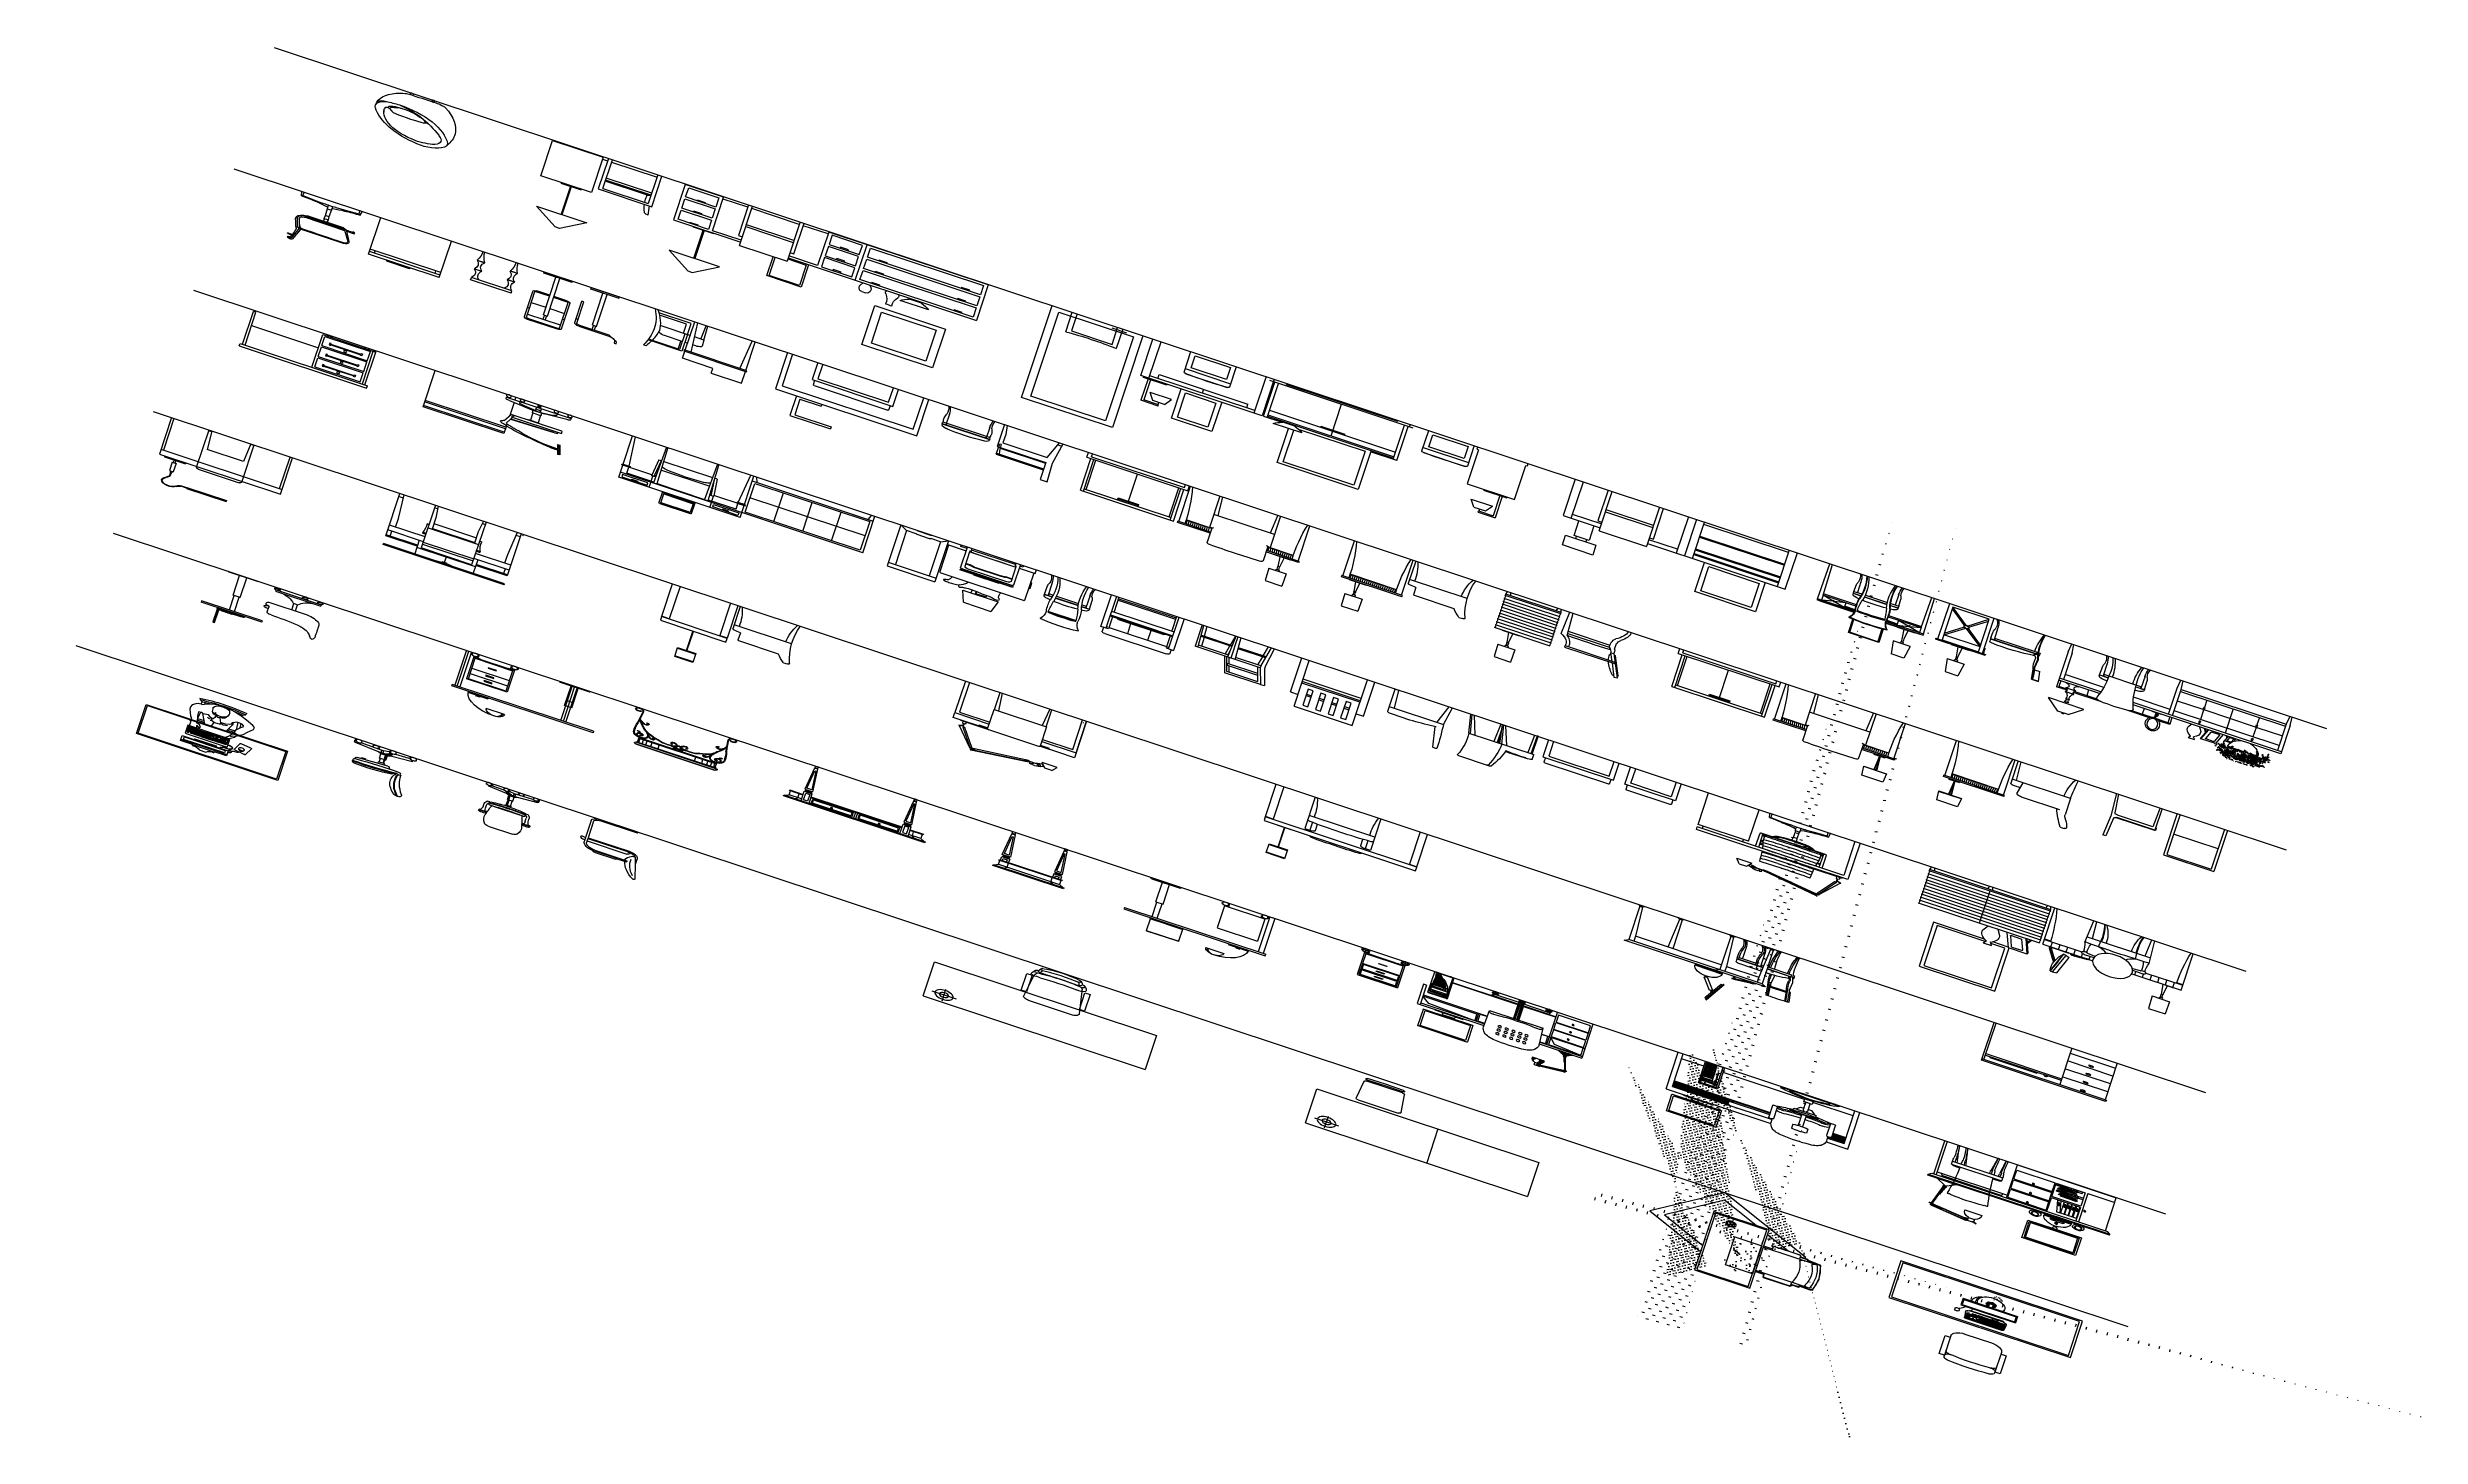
# Model space of a CAD drawing. Header units: millimetres. Extents: x -36495272392165 to 352544598049420, y -228287860276617 to 83349.
# Drawn here: x -36495272392165 to 352544598049420, y -228287860276617 to -494464071229 of the extents above; entities that cross this region are included whole.
import ezdxf
from ezdxf.enums import TextEntityAlignment as Align

# ---------------------------------------------------------------- set-up
doc = ezdxf.new("R2010")
doc.units = ezdxf.units.MM
doc.header["$MEASUREMENT"] = 0
doc.styles.add('STYLE4', font='dutcheb.ttf')

# ---------------------------------------------------------------- blocks, each defined once
blk = doc.blocks.new('working_place (2)')
h = blk.add_hatch()
h.set_pattern_fill('AR-SAND,_O', color=256, scale=2, angle=56.4464882049901)
h.set_pattern_definition([(307.5000000000421, (16885.67823274186, 14033.74325284781), (97.88264746586611, 3.20006259203997), [0, -77.21600000000001, 0, -86.36, 0, -82.55]), (277.5000000000421, (16885.67823274186, 14033.74325284781), (143.3650201137369, -89.90465662749526), [0, -41.65599999999996, 0, -69.59599999999992, 0, -26.66999999999998]), (237.5000000000421, (16885.67823274186, 14096.22725284239), (0.2874369358252977, -158.1984740482913), [0, -25.4, 0, -91.43999999999998, 0, -119.38]), (227.5000000000421, (16885.67823274186, 14096.22725284239), (44.58586465155537, -152.7112904944266), [0, -12.69999999999995, 0, -59.9439999999998, 0, -68.57999999999961])])
h.paths.add_polyline_path([(16598.95199569999, 13686.19078619044), (16598.95199569999, 13107.1480539696), (16865.67823272324, 13107.1480539696), (16865.67823272324, 13686.19078619044)])
h = blk.add_hatch()
h.set_pattern_fill('MUDST', color=256, scale=4, angle=-52.45280978421349, style=0)
h.set_pattern_definition([(307.5471902157865, (-74025.79796630764, 66920.29711531464), (51.0966967898181, -24.79773330708661), [25.4, -25.4, 0, -25.4, 0, -25.4])])
h.paths.add_polyline_path([(16335.67823281171, 13460.89756592223), (16335.67823281171, 13587.02456102869), (15764.71005389592, 13148.15764526534), (16378.60813222485, 12349.47299823502), (17267.88212019144, 13033.0013398499), (17237.84373302603, 13047.42430367437), (17233.87239033016, 13044.80475399864), (17227.37135072364, 13040.68416383338), (17163.45378882377, 13040.05537688604), (17112.86342304791, 13039.97532423923), (16885.67823274186, 12865.3525213605), (16885.67823274186, 12764.28977922583), (16754.19507068707, 12764.28977922583), (16396.95183546407, 12489.69963105733), (15904.93668671823, 13129.81394201156)])
h.paths.add_polyline_path([(17295.71301755621, 13054.39318015228), (17275.11906551788, 13081.18602074787), (17241.89472068226, 13081.08959700726), (17241.9527644304, 13061.08968124422, -0.1828307032395257), (17236.98327012951, 13047.83745583077), (17267.88212019144, 13033.0013398499)])
h = blk.add_hatch()
h.set_pattern_fill('CROSS', color=256, scale=8, angle=-7.452809784213486, style=0)
h.set_pattern_definition([(352.5471902157865, (-74025.79796630764, 66920.29711531464), (56.96008924424495, 43.78159697050406), [25.39999999999991, -76.19999999999963]), (82.54719021578651, (-74014.85256713224, 66906.05709300248), (-43.78159697050406, 56.96008924424495), [25.4, -76.19999999999999])])
h.paths.add_polyline_path([(16335.67823281171, 13460.89756592223), (15904.93668671823, 13129.81394201156), (16396.95183546407, 12489.69963105733), (16754.19507068707, 12764.28977922583), (16335.67823281171, 12764.28977922583)])
h.paths.add_polyline_path([(17112.86342304791, 13039.97532423923), (16986.67257276954, 13039.77564373158), (16978.94026651172, 13044.3936772946), (16971.90004317215, 13051.39508373499), (16971.02340890685, 13095.72270023741), (16903.73632996468, 13094.98746883869), (16898.42853110874, 13096.1779764631), (16892.38579091741, 13097.72136694041), (16889.48978644455, 13100.70069093594, -0.06867793864370095), (16885.67823274186, 13104.62190497596), (16885.67823274186, 12865.3525213605)])
h = blk.add_hatch()
h.set_pattern_fill('HEX', color=256, scale=25, angle=135, style=0)
h.set_pattern_definition([(135, (23818.5752354628, -806.8360833420193), (-3.827327724051373, -3.82732772405137), [3.125, -6.25]), (255, (23818.5752354628, -806.8360833420193), (5.228226899662651, -1.400899175611283), [3.125, -6.250000000000001]), (194.9999999999999, (23816.36552677159, -804.6263746508084), (1.400899175611277, -5.228226899662652), [3.125, -6.25])])
h.paths.add_polyline_path([(19106.6728730302, 12834.64507786165), (19106.6728730302, 12823.52324209981, -3.823415989971969), (19068.3028730302, 12823.52324209982), (19068.3028730302, 12834.64507786165, 4.924371724234553)])
h = blk.add_hatch()
h.set_pattern_fill('ANSI31', color=256, scale=100, angle=45, style=0)
h.set_pattern_definition([(90, (7099.236718256048, 5752.570599772469), (-12.5, 1.734723475976807e-15), [])])
h.paths.add_polyline_path([(19301.07424668791, 10778.06910412486, 0.1742585528931966), (19318.86622604967, 10771.67410412486), (19533.85323122788, 10771.67410412486, 0.1742585528931944), (19551.64521058964, 10778.06910412486)])
h = blk.add_hatch()
h.set_pattern_fill('ANSI31', color=256, scale=100, angle=45, style=0)
h.set_pattern_definition([(90, (1977.238102880459, 3262.570592142034), (-12.5, 1.734723475976807e-15), [])])
h.paths.add_polyline_path([(15680.92369514377, 8281.674096494427, 0.1742585528931967), (15698.71567450554, 8288.069096494426), (15448.1447106038, 8288.069096494426, 0.1742585528931966), (15465.93668996557, 8281.674096494427)])
for p, q in [((18818.74854569449, 13613.14287976976), (18819.71795004918, 14033.05016272035)), ((19321.34998727249, 13613.14287976976), (19320.38058303422, 14033.05016272035)), ((8643.355372647668, 13632.38269117548), (10843.3553726011, 13632.38269117548)), ((12431.34998796996, 13632.38269117548), (14631.34998792339, 13632.38269117548)), ((16970.32867567739, 13620.30373183475), (16900.32897037579, 13620.10057859984)), ((16970.21258806469, 13660.30356338992), (16970.38671942553, 13600.30381607171)), ((17220.15349145638, 13681.02902641217), (16990.15446005049, 13680.36152294476)), ((17240.38558229929, 13601.08740710816), (17240.21145093846, 13661.08715442638)), ((17240.26949480301, 13641.08723864879), (17298.95728090903, 13641.25756241369)), ((17319.01524039111, 13621.3156904279), (17416.55582827641, 13621.59877285116)), ((17319.07328425566, 13601.31577465031), (17319.01524039111, 13621.3156904279)), ((1261.55295761209, 13435.9233067252), (1717.469243126921, 13436.66607502647)), ((1381.441281786188, 13467.70413598544), (1381.411147447303, 13486.20076770286)), ((1381.441281786188, 13467.70413598544), (1594.290909733623, 13468.05090568061)), ((1455.507818170823, 13523.84458467979), (1523.228934178129, 13523.95491436156)), ((1597.478002453223, 13468.05609802224), (1597.447868114337, 13486.55272973967)), ((8707.865755359555, 13486.49188354441), (8947.865755350242, 13486.49188354441)), ((8827.865755238483, 13606.49188353975), (8827.865755238483, 13366.49188353451)), ((12495.86037068185, 13486.49188354441), (12735.86037067253, 13486.49188354441)), ((12615.86037056077, 13606.49188353975), (12615.86037056077, 13366.49188353451)), ((17405.94774214676, 13601.5679018175), (16885.67823274186, 13600.05797498265)), ((1281.678666853346, 13300.00122069297), (1697.786521659233, 13300.67913401846)), ((1281.947623150423, 13134.91402507035), (1281.678666853346, 13300.00122069297)), ((1287.24184565153, 13375.76030349275), (1691.976523170248, 13376.41968789368)), ((1294.430855572224, 13265.96331488956), (1311.260833315551, 13265.99073389927)), ((1294.458274640143, 13249.13333723354), (1294.430855572224, 13265.96331488956)), ((1311.288252267055, 13249.16075624325), (1294.458274640143, 13249.13333723354)), ((1547.226148568094, 13240.94548031545), (1294.493981198408, 13240.53373490725)), ((1294.493981198408, 13240.53373490725), (1294.632713919505, 13155.37863204637)), ((1295.422467197292, 13264.9749290894), (1310.272447442636, 13264.99912233241)), ((1295.446660396643, 13250.1249488004), (1295.422467197292, 13264.9749290894)), ((1318.623285534792, 13222.74588926204), (1295.44300565403, 13222.70812448088)), ((1295.44300565403, 13222.70812448088), (1295.466914916411, 13208.03243477978)), ((1310.296640758403, 13250.14914204341), (1295.446660396643, 13250.1249488004)), ((1295.463842483237, 13239.57847293324), (1327.143800471909, 13239.63008518596)), ((1295.488035799004, 13224.72849264424), (1295.463842483237, 13239.57847293324)), ((1295.466914916411, 13208.03243477978), (1318.647194913588, 13208.07019956093)), ((1325.131107148714, 13206.09079386024), (1295.470156966709, 13206.04247093699)), ((1295.470156966709, 13206.04247093699), (1295.494471587241, 13191.11797701309)), ((1385.767564088106, 13222.95237343034), (1295.488035799004, 13224.72849264424)), ((1295.494471587241, 13191.11797701309), (1325.155421769246, 13191.16629993634)), ((1295.498334131204, 13171.32892586498), (1356.615789610893, 13171.42849701023)), ((1295.52252744697, 13156.47894557598), (1295.498334131204, 13171.32892586498)), ((1332.984221311286, 13188.83735583487), (1295.526033294387, 13188.77632981722)), ((1295.526033294387, 13188.77632981722), (1295.550316599198, 13173.87101083561)), ((1295.550316599198, 13173.87101083561), (1333.008504732512, 13173.93203685325)), ((1298.359735080972, 13164.99886682406), (1298.092957962304, 13110.76095253785)), ((1316.716874510981, 13170.4896283217), (1298.359735080972, 13164.99886682406)), ((1310.272447442636, 13264.99912233241), (1310.296640758403, 13250.14914204341)), ((1310.313822844997, 13239.60266617625), (1310.338016044348, 13224.75268588725)), ((1311.260833315551, 13265.99073389927), (1311.288252267055, 13249.16075624325)), ((1312.318013425916, 13224.75591165395), (1312.29382011015, 13239.60589194295)), ((1316.523003186099, 13156.51315906408), (1316.498809870332, 13171.36313935308)), ((1322.487815193832, 13177.16063279924), (1316.716874510981, 13170.4896283217)), ((1318.647194913588, 13208.07019956093), (1318.623285534792, 13222.74588926204)), ((1320.451844044961, 13207.99594285465), (1320.427650729194, 13222.8459231582)), ((1335.301824290305, 13208.02013609765), (1320.451844044961, 13207.99594285465)), ((1334.775637629442, 13180.12960466414), (1322.487815193832, 13177.16063279924)), ((1325.155421769246, 13191.16629993634), (1325.131107148714, 13206.09079386024)), ((1326.862222309224, 13206.08318595888), (1352.131802033633, 13208.04755512192)), ((1326.886415508576, 13191.23320566988), (1326.862222309224, 13206.08318595888)), ((1366.714865345508, 13188.7965315863), (1326.886415508576, 13191.23320566988)), ((1395.397887708619, 13266.16445208757), (1328.076122704893, 13266.05477300738)), ((1328.076122704893, 13266.05477300738), (1328.103547826409, 13249.22100770611)), ((1328.103547826409, 13249.22100770611), (1395.425312830135, 13249.33068677175)), ((1329.08233700227, 13265.08228307913), (1394.422250244766, 13265.18873335128)), ((1329.106530201621, 13250.23230279013), (1329.08233700227, 13265.08228307913)), ((1394.446443444118, 13250.33875306227), (1329.106530201621, 13250.23230279013)), ((1329.123797853477, 13239.63331095266), (1343.973778098822, 13239.65750419567)), ((1329.147991052829, 13224.78333066366), (1329.123797853477, 13239.63331095266)), ((1333.008504732512, 13173.93203685325), (1332.984221311286, 13188.83735583487)), ((1344.39387210086, 13191.24794545034), (1334.775637629442, 13180.12960466414)), ((1335.034907356836, 13188.74491933358), (1335.639149792492, 13156.54430265105)), ((1349.909080917947, 13173.91913227304), (1335.059100672603, 13173.89493903003)), ((1335.277631090954, 13222.87011640121), (1335.301824290305, 13208.02013609765)), ((1337.523836203851, 13156.54737313427), (1337.499643004499, 13171.39735342327)), ((1341.712202554569, 13206.10737921644), (1341.736395870335, 13191.25739891289)), ((1343.692199936137, 13206.11060498315), (1459.522046175785, 13206.29931228442)), ((1343.716393135488, 13191.26062467959), (1343.692199936137, 13206.11060498315)), ((1343.932317247614, 13265.10647632214), (1343.956510446966, 13250.25649603314)), ((1350.314000997692, 13195.84434251275), (1344.39387210086, 13191.24794545034)), ((1345.95377548039, 13239.66072996238), (1377.633733469062, 13239.71234222965)), ((1345.977968796156, 13224.81074967338), (1345.95377548039, 13239.66072996238)), ((1349.884887718596, 13188.76911257659), (1349.909080917947, 13173.91913227304)), ((1358.024388113059, 13175.54545057912), (1350.314000997692, 13195.84434251275)), ((1366.739058544859, 13173.9465512973), (1351.889078299515, 13173.92235803974)), ((1352.107608717866, 13222.89753541092), (1352.131802033633, 13208.04755512192)), ((1354.111799298786, 13208.05078088862), (1354.087606099434, 13222.90076117762)), ((1356.615789610893, 13171.42849701023), (1356.639982810244, 13156.57851672123)), ((1370.461398646235, 13176.43981502889), (1358.024388113059, 13175.54545057912)), ((1459.460266077891, 13171.60845577284), (1358.649942585267, 13171.44421792447)), ((1358.649942585267, 13171.44421792447), (1358.674107612111, 13156.61158155391)), ((1360.546370878816, 13191.28804368931), (1360.522177563049, 13206.13802399286)), ((1375.39635112416, 13191.31223694687), (1360.546370878816, 13191.28804368931)), ((1360.762294874527, 13265.13389533185), (1360.786488190293, 13250.28391504285)), ((1360.803755842149, 13239.68492321993), (1360.827949041501, 13224.83494291638)), ((1362.217457177117, 13088.26287840467), (1370.461398646235, 13176.43981502889)), ((1362.807946423069, 13224.83816868309), (1362.783753107302, 13239.68814897209)), ((1366.714865345508, 13188.7965315863), (1366.739058544859, 13173.9465512973)), ((1368.694862727076, 13188.799757353), (1501.354686710052, 13189.01588367854)), ((1368.719055926427, 13173.949777064), (1368.694862727076, 13188.799757353)), ((1368.937586344779, 13222.92495442063), (1368.961779660545, 13208.07497413163)), ((1375.372157924809, 13206.16221723587), (1375.39635112416, 13191.31223694687)), ((1495.186192126945, 13191.50739578155), (1375.39635112416, 13191.31223694687)), ((1377.633733469062, 13239.71234222965), (1377.657926668413, 13224.86236192609)), ((1379.596463198774, 13250.31455981927), (1379.572269999422, 13265.16454010827)), ((1379.61373085063, 13239.71556799635), (1411.293688839301, 13239.76718024907)), ((1394.487904411741, 13224.88978095036), (1379.637924049981, 13224.8655876928)), ((1381.615466814488, 13360.78814912154), (1717.591969905421, 13361.33551430513)), ((1381.639209719375, 13346.21456692086), (1381.615466814488, 13360.78814912154)), ((1381.639209719375, 13346.21456692086), (1597.675930386409, 13346.56652897221)), ((1383.54484297242, 13188.82395059601), (1383.569036288187, 13173.97397030701)), ((1385.767564088106, 13222.95237343034), (1385.791757287458, 13208.10239314134)), ((1387.747561469674, 13222.95559919704), (1461.807815035805, 13224.9994569892)), ((1392.202135551721, 13206.18963624558), (1392.226328867488, 13191.33965595658)), ((1394.20632613264, 13191.34288172328), (1394.182132933289, 13206.19286201228)), ((1394.422250244766, 13265.18873335128), (1394.446443444118, 13250.33875306227)), ((1394.463711095974, 13239.73976123936), (1394.487904411741, 13224.88978095036)), ((1395.425312830135, 13249.33068677175), (1395.397887708619, 13266.16445208757)), ((1396.467901676893, 13224.89300671706), (1396.443708477542, 13239.74298700606)), ((1411.317882038653, 13224.91719996007), (1396.467901676893, 13224.89300671706)), ((1402.379011296667, 13174.00461508343), (1402.354818097316, 13188.85459537243)), ((1402.597541715018, 13222.97979244005), (1402.621735030785, 13208.12981215105)), ((1471.831161788665, 13266.28897541642), (1404.509396784939, 13266.17929633623)), ((1404.509396784939, 13266.17929633623), (1404.53682202287, 13249.34553103496)), ((1404.53682202287, 13249.34553103496), (1471.858587026596, 13249.4552101006)), ((1404.601732295938, 13208.13303791776), (1404.577539096586, 13222.98301820676)), ((1405.515611082315, 13265.20680640798), (1437.195569070987, 13265.2584186607)), ((1405.539804398082, 13250.35682611898), (1405.515611082315, 13265.20680640798)), ((1437.219762270339, 13250.4084383717), (1405.539804398082, 13250.35682611898)), ((1409.032113178633, 13206.21705525529), (1409.0563064944, 13191.36707496629)), ((1411.293688839301, 13239.76718024907), (1411.317882038653, 13224.91719996007)), ((1413.297879420221, 13224.92042572677), (1413.273686104454, 13239.77040601577)), ((1417.20479834266, 13188.87878861544), (1417.228991542011, 13174.02880832643)), ((1467.718924539164, 13174.11106535557), (1419.208988923579, 13174.03203409314)), ((1419.427519341931, 13223.00721144976), (1419.451712657697, 13208.15723116076)), ((1420.365591444075, 13265.23099965099), (1420.389784643427, 13250.38101936199)), ((1425.862090921961, 13206.244474265), (1425.886284121312, 13191.394493976)), ((1430.127857047133, 13224.94784473649), (1430.103663847782, 13239.79782502549)), ((1434.034775969572, 13188.90620762515), (1434.058969285339, 13174.05622733615)), ((1436.257497085258, 13223.03463045948), (1436.28169028461, 13208.18465017047)), ((1437.195569070987, 13265.2584186607), (1437.219762270339, 13250.4084383717)), ((1438.237494466826, 13223.03785622618), (1453.087474712171, 13223.06204948374)), ((1439.175566452555, 13265.26164442741), (1470.855524441227, 13265.31325668013)), ((1470.879717640579, 13250.46327639112), (1439.199759651907, 13250.41166413841)), ((1444.696259129792, 13191.42513875242), (1444.672065930441, 13206.27511904142)), ((1444.953644093126, 13239.82201826849), (1444.977837408893, 13224.97203797949)), ((1446.957834674045, 13224.9752637462), (1446.933641474694, 13239.8252440352)), ((1450.8647537129, 13188.93362663486), (1450.888946912251, 13174.08364634586)), ((1452.844751094468, 13188.93685240156), (1467.694731339812, 13188.96104565912)), ((1453.087474712171, 13223.06204948374), (1453.111668027937, 13208.21206918019)), ((1454.0255466979, 13265.28583767041), (1454.049740013666, 13250.43585738141)), ((1455.067472093739, 13223.06527525044), (1486.747430082411, 13223.11688750316)), ((1455.09166529309, 13208.21529494689), (1455.067472093739, 13223.06527525044)), ((1486.771623281762, 13208.26690721416), (1455.09166529309, 13208.21529494689)), ((1459.484431104735, 13156.77581940228), (1459.460266077891, 13171.60845577284)), ((1459.522046175785, 13206.29931228442), (1478.332021300681, 13206.32995707539)), ((1459.522046175785, 13206.29931228442), (1459.546239491552, 13191.44933199542)), ((1461.218065842055, 13171.59891262683), (1501.326290801167, 13171.6642560231)), ((1461.242259041406, 13156.74893233783), (1461.218065842055, 13171.59891262683)), ((1463.763619101606, 13239.85266304491), (1478.613599463366, 13239.87685628792)), ((1463.787812417373, 13225.00268275591), (1463.763619101606, 13239.85266304491)), ((1512.297748032957, 13225.08171401834), (1463.787812417373, 13225.00268275591)), ((1467.694731339812, 13188.96104565912), (1467.718924539164, 13174.11106535557)), ((1501.378879909404, 13174.16590338954), (1469.698921920732, 13174.11429112227)), ((1470.855524441227, 13265.31325668013), (1470.879717640579, 13250.46327639112)), ((1471.858587026596, 13249.4552101006), (1471.831161788665, 13266.28897541642)), ((1471.921643036418, 13208.2427139566), (1471.897449720651, 13223.09269426015)), ((1476.352023919113, 13206.32673130869), (1476.376217118464, 13191.47675100514)), ((1478.332021300681, 13206.32995707539), (1520.431578652002, 13208.32174523358)), ((1547.106321695261, 13266.4116119585), (1479.784556691535, 13266.30193289285)), ((1479.784556691535, 13266.30193289285), (1479.811981929466, 13249.46816757703)), ((1479.811981929466, 13249.46816757703), (1547.133746933192, 13249.57784665723)), ((1480.334212448448, 13171.63005621379), (1480.358405647799, 13156.78007592479)), ((1480.593596844934, 13239.88008205462), (1495.443577090278, 13239.90427531218)), ((1480.617790044285, 13225.03010176562), (1480.593596844934, 13239.88008205462)), ((1480.790770988911, 13265.32944296461), (1512.470728977583, 13265.38105521733)), ((1480.814964304678, 13250.47946266106), (1480.790770988911, 13265.32944296461)), ((1495.664944550022, 13250.50365591862), (1480.814964304678, 13250.47946266106)), ((1482.234337510541, 13156.78313214713), (1482.210144194774, 13171.63311243613)), ((1484.524708966725, 13188.98846466883), (1484.548902282491, 13174.13848437983)), ((1486.747430082411, 13223.11688750316), (1486.771623281762, 13208.26690721416)), ((1488.727427463979, 13223.12011326987), (1520.407385336235, 13223.17172552258)), ((1488.727427463979, 13223.12011326987), (1488.753978287197, 13206.82303424334)), ((1510.036172488704, 13191.53158903911), (1495.186192126945, 13191.50739578155)), ((1495.443577090278, 13239.90427531218), (1495.467770406045, 13225.05429500863)), ((1497.423574471846, 13239.90750107888), (1512.273554717191, 13239.93169432189)), ((1497.447767671198, 13225.05752077533), (1497.423574471846, 13239.90750107888)), ((1497.64494193159, 13250.50688168532), (1497.620748732239, 13265.35686197432)), ((1512.494922176935, 13250.53107492833), (1497.64494193159, 13250.50688168532)), ((1501.326290801167, 13171.6642560231), (1501.350484116934, 13156.8142757341)), ((1503.329327822663, 13156.81749962361), (1501.354686710052, 13189.01588367854)), ((1529.152017695829, 13188.97600742904), (1503.275150925852, 13188.93384942468)), ((1503.275150925852, 13188.93384942468), (1503.298572175205, 13174.55772115765)), ((1503.298572175205, 13174.55772115765), (1546.260048895143, 13174.23902274724)), ((1503.305134623311, 13171.66747991261), (1526.793074937537, 13171.70574591993)), ((1505.581598290242, 13208.29755199058), (1505.557405090891, 13223.14753227958)), ((1510.011979172938, 13206.38156932811), (1510.036172488704, 13191.53158903911)), ((1511.571921784431, 13206.31727500851), (1522.265995646827, 13206.33469755095)), ((1511.595967369154, 13191.55792995563), (1511.571921784431, 13206.31727500851)), ((1546.284007750452, 13191.6144429005), (1511.926346019842, 13191.55846818732)), ((1512.273554717191, 13239.93169432189), (1512.297748032957, 13225.08171401834)), ((1514.253552098759, 13239.9349200886), (1545.93351008743, 13239.98653234131)), ((1529.12772565987, 13225.1091330426), (1514.277745414525, 13225.08493978504)), ((1514.450726359151, 13265.38428098403), (1546.130684347823, 13265.43589323675)), ((1514.474919558503, 13250.53430069503), (1514.450726359151, 13265.38428098403)), ((1546.154877547175, 13250.58591294775), (1514.474919558503, 13250.53430069503)), ((1520.407385336235, 13223.17172552258), (1520.431578652002, 13208.32174523358)), ((1522.238620700315, 13223.13758351349), (1545.902208568528, 13223.17613568422)), ((1522.265995646827, 13206.33469755095), (1522.238620700315, 13223.13758351349)), ((1526.793074937537, 13171.70574591993), (1526.817268253304, 13156.85576563093)), ((1528.494092197157, 13171.70851718667), (1546.236292369664, 13171.73742236893)), ((1528.518285396509, 13156.85853688312), (1528.494092197157, 13171.70851718667)), ((1529.103532460518, 13239.9591133316), (1529.12772565987, 13225.1091330426)), ((1529.175438945182, 13174.59987914746), (1529.152017695829, 13188.97600742904)), ((1529.300706604496, 13265.40847422704), (1529.324899920262, 13250.55849393804)), ((1545.957703403197, 13225.13655205231), (1531.107723041438, 13225.11235880931)), ((1531.385875334032, 13189.06480979323), (1546.235855579376, 13189.08900303624)), ((1531.410068533383, 13174.21482950423), (1531.385875334032, 13189.06480979323)), ((1545.93351008743, 13239.98653234131), (1545.957703403197, 13225.13655205231)), ((1546.130684347823, 13265.43589323675), (1546.154877547175, 13250.58591294775)), ((1546.232587219216, 13223.17667393046), (1546.284007750452, 13191.6144429005)), ((1546.235855579376, 13189.08900303624), (1546.260048895143, 13174.23902274724)), ((1546.236292369664, 13171.73742236893), (1546.260485569015, 13156.88744207993)), ((1547.133746933192, 13249.57784665723), (1547.106321695261, 13266.4116119585)), ((1547.364881289192, 13155.79037746913), (1547.226148568094, 13240.94548031545)), ((1554.934040670283, 13173.38161550553), (1554.963024942204, 13155.59085301622)), ((1604.766090078279, 13171.98097042539), (1554.934040670283, 13173.38161550553)), ((1605.839176479727, 13241.3635107395), (1554.97207215894, 13241.28063922664)), ((1554.97207215894, 13241.28063922664), (1555.028054890223, 13206.91806178631)), ((1605.632775839418, 13266.50188686009), (1555.003834216855, 13266.4194033595)), ((1555.003834216855, 13266.4194033595), (1555.03127877973, 13249.57369215819)), ((1555.028054890223, 13206.91806178631), (1605.89515921101, 13207.00093329916)), ((1555.03127877973, 13249.57369215819), (1605.660220518708, 13249.65617567333)), ((1556.103744687513, 13265.45214111949), (1604.613680303097, 13265.53117238192)), ((1556.127937886864, 13250.60216083049), (1556.103744687513, 13265.45214111949)), ((1604.637873502448, 13250.68119209292), (1556.127937886864, 13250.60216083049)), ((1556.145182488486, 13240.01733694142), (1570.995162733831, 13240.04153018442)), ((1556.169375687838, 13225.16735665242), (1556.145182488486, 13240.01733694142)), ((1556.173089569435, 13222.88772507719), (1604.683025185019, 13222.96675633963)), ((1556.197282885201, 13208.03774478819), (1556.173089569435, 13222.88772507719)), ((1604.707218500786, 13208.11677605063), (1556.197282885201, 13208.03774478819)), ((1556.280347778462, 13157.05195885941), (1556.256154462695, 13171.90193916296)), ((1573.058225008659, 13189.05897003689), (1571.130328023806, 13157.07615211697)), ((1572.066613383591, 13190.04735583705), (1588.896591126919, 13190.07477484676)), ((1572.093719294295, 13173.40957165553), (1572.066613383591, 13190.04735583705)), ((1572.957915513776, 13250.6295798402), (1572.933722314425, 13265.4795601292)), ((1572.975160115398, 13240.04475595113), (1587.825140360743, 13240.06894920869)), ((1573.027260512114, 13208.06516379791), (1572.975160115398, 13240.04475595113)), ((1573.058225008659, 13189.05897003689), (1587.908205254003, 13189.0831632799)), ((1573.110325405374, 13157.07937788367), (1573.086132089607, 13171.92935817267)), ((1587.908205254003, 13189.0831632799), (1587.93239856977, 13174.2331829909)), ((1587.936112451367, 13171.95355141568), (1587.960305650719, 13157.10357112668)), ((1588.896591126919, 13190.07477484676), (1588.923696921207, 13173.43699066525)), ((1606.070038191043, 13173.46492508924), (1588.923696921207, 13173.43699066525)), ((1589.787893257104, 13250.65699884991), (1589.763699941337, 13265.50697913891)), ((1589.805137742311, 13240.07217497539), (1604.65511810407, 13240.0963682184)), ((1589.829331058078, 13225.22219467184), (1589.805137742311, 13240.07217497539)), ((1589.857238139026, 13208.09258280762), (1589.833044939674, 13222.94256309662)), ((1597.675930386409, 13346.56652897221), (1597.652187481523, 13361.1401111729)), ((1604.613680303097, 13265.53117238192), (1604.637873502448, 13250.68119209292)), ((1604.65511810407, 13240.0963682184), (1604.679311303422, 13225.24638791485)), ((1604.683025185019, 13222.96675633963), (1604.707218500786, 13208.11677605063)), ((1604.766090078279, 13171.98097042539), (1604.790283394046, 13157.13099013639)), ((1605.660220518708, 13249.65617567333), (1605.632775839418, 13266.50188686009)), ((1605.89515921101, 13207.00093329916), (1605.839176479727, 13241.3635107395)), ((1606.099022579379, 13155.67416259993), (1606.070038191043, 13173.46492508924)), ((1683.514260830358, 13241.52355258676), (1614.714208086021, 13241.41146512094)), ((1614.714208086021, 13241.41146512094), (1614.853780278005, 13155.74112817095)), ((1683.580202659592, 13266.62887700051), (1614.892888608389, 13266.51697322351)), ((1614.892888608389, 13266.51697322351), (1614.920333287679, 13249.67126203675)), ((1614.920333287679, 13249.67126203675), (1683.607647338882, 13249.78316581375)), ((1616.30132424552, 13239.91625370665), (1664.811259861104, 13239.99528496908)), ((1616.325517561287, 13225.06627341765), (1616.30132424552, 13239.91625370665)), ((1631.175497806631, 13225.09046666065), (1616.325517561287, 13225.06627341765)), ((1616.328914327547, 13222.98129981474), (1648.008872316219, 13223.03291208201)), ((1616.408233674243, 13174.29451665059), (1616.328914327547, 13222.98129981474)), ((1648.03306551557, 13208.18293177846), (1616.353107526898, 13208.13131952574)), ((1648.123639779165, 13172.36180223964), (1616.355462259613, 13172.31004625766)), ((1616.355462259613, 13172.31004625766), (1616.379673154093, 13157.44922387504)), ((1616.384040474892, 13189.14449695414), (1631.234020720236, 13189.16869019714)), ((1648.088191662915, 13174.34612891786), (1616.408233674243, 13174.29451665059)), ((1620.18731180951, 13258.52951065728), (1620.191279476508, 13256.09410545705)), ((1620.18731180951, 13258.52951065728), (1627.996615400014, 13258.52951065728)), ((1620.191279476508, 13256.09410545705), (1628.000562455505, 13256.10682815288)), ((1628.000562455505, 13256.10682815288), (1627.996594672091, 13258.54223335311)), ((1631.15130460728, 13239.94044694965), (1631.175497806631, 13225.09046666065)), ((1637.425360413268, 13172.69890842992), (1631.654419730417, 13166.02790395238)), ((1631.654419730417, 13166.02790395238), (1647.506959181279, 13148.39986241979)), ((1681.665430803783, 13225.17272368979), (1633.155495188199, 13225.09369242736)), ((1633.238211417571, 13174.3219356603), (1633.158891954459, 13223.00871882445)), ((1633.214018101804, 13189.17191596385), (1664.890437181108, 13191.39571448879)), ((1690.306354690343, 13132.70961051141), (1637.425360413268, 13172.69890842992)), ((1649.940112050623, 13258.57798323242), (1642.130829071626, 13258.56526052204)), ((1642.130829071626, 13258.56526052204), (1642.134796738625, 13256.12985532181)), ((1642.134796738625, 13256.12985532181), (1649.944079717839, 13256.14257790053)), ((1647.981282234192, 13239.96786595937), (1648.005475549959, 13225.11788567037)), ((1648.008872316219, 13223.03291208201), (1648.088191662915, 13174.34612891786)), ((1648.147850790061, 13157.50097985703), (1648.123639779165, 13172.36180223964)), ((1649.944079717621, 13256.14257803219), (1649.940112050623, 13258.57798323242)), ((1649.985472815111, 13225.12111143707), (1649.96127961576, 13239.97109172607)), ((1649.988869697787, 13223.03613784872), (1664.838849943131, 13223.06033109172)), ((1664.863043142483, 13208.21035080272), (1650.013062897138, 13208.18615754517)), ((1664.918169289827, 13174.37354792757), (1650.068189044483, 13174.34935468456)), ((1650.095594258979, 13157.52784755288), (1650.071401059628, 13172.37782784188)), ((1664.838849943131, 13223.06033109172), (1664.918169289827, 13174.37354792757)), ((1664.921381304972, 13172.40202108489), (1664.945574504323, 13157.55204079589)), ((1672.826453139074, 13258.6152691246), (1665.017170160078, 13258.60254642877)), ((1665.017170160078, 13258.60254642877), (1665.021137827076, 13256.16714122854)), ((1665.021137827076, 13256.16714122854), (1672.830420806262, 13256.17986380725)), ((1681.613766615279, 13222.99727678448), (1666.765854953788, 13222.97308690296)), ((1666.765854953788, 13222.97308690296), (1666.872355182655, 13157.60253620366)), ((1666.791257242672, 13239.99851073578), (1681.641237604432, 13240.02270399334)), ((1666.815450558439, 13225.14853044678), (1666.791257242672, 13239.99851073578)), ((1681.668786824681, 13189.22551254483), (1666.82087516319, 13189.20132267787)), ((1672.830420806073, 13256.17986392437), (1672.826453139074, 13258.6152691246)), ((1681.720266844146, 13157.62672607063), (1681.613766615279, 13222.99727678448)), ((1681.641237604432, 13240.02270399334), (1681.665430803783, 13225.17272368979)), ((1683.653832905926, 13155.85321563678), (1683.514260830358, 13241.52355258676)), ((1683.607647338882, 13249.78316581375), (1683.580202659592, 13266.62887700051)), ((1697.786521659233, 13300.67913401846), (1698.05547795631, 13135.59193839584)), ((1831.498587298207, 13301.09431404245), (1832.514453589916, 13301.09596906088)), ((1832.046567605808, 13276.5139053253), (1832.012042197399, 13297.70585161433)), ((1832.519990419038, 13297.69740830208), (1832.514453589916, 13301.09596906088)), ((5729.046429937393, 13232.184585916), (5688.023159011886, 12959.48520565161)), ((18878.41287989803, 13071.69817513791), (18884.35117112085, 13181.55656276)), ((18891.54433954351, 13151.59251421936), (18893.04271792113, 13179.31251420508)), ((18931.91927962294, 13181.08158012009), (18894.90999198995, 13181.0815804726)), ((19258.35117112084, 13198.05656276), (18900.85117112084, 13198.05656276)), ((18903.30107725, 13181.08158039267), (18903.30107695035, 13149.62158039267)), ((18931.91927949722, 13167.88158012009), (18903.30107712428, 13167.88158039267)), ((18931.91927944903, 13162.82158012009), (18903.30107707609, 13162.82158039268)), ((18913.46381137431, 13181.08158029588), (18913.46381124858, 13167.88158029588)), ((18913.4638112004, 13162.82158029588), (18913.46381107466, 13149.62158029587)), ((18923.62654549863, 13181.08158019908), (18923.62654537291, 13167.88158019908)), ((18923.6265453247, 13162.82158019908), (18923.62654519898, 13149.62158019908)), ((18933.78927960513, 13179.21158010228), (18933.78927951503, 13169.75158010228)), ((18933.78927943121, 13160.95158010228), (18933.78927934112, 13151.49158010228)), ((18943.35927960512, 13179.21158001113), (18943.35927951503, 13169.75158001113)), ((18986.01015861602, 13181.0815796049), (18945.22927962294, 13181.08157999332)), ((18986.01015849031, 13167.8815796049), (18945.22927949722, 13167.88157999333)), ((18958.19957262064, 13181.08157986978), (18958.19957249492, 13167.88157986978)), ((18958.1995724289, 13160.95157986979), (18958.1995723388, 13151.49157986978)), ((18971.1698654444, 13162.82157974624), (18960.06957244672, 13162.82157985198)), ((18973.03986561832, 13181.08157972843), (18973.0398654926, 13167.88157972844)), ((18973.0398654266, 13160.95157972844), (18973.0398653365, 13151.49157972844)), ((18987.88015859821, 13179.21157958709), (18987.88015850811, 13169.75157958709)), ((18997.45015859821, 13179.21157949594), (18997.45015850811, 13169.75157949593)), ((18997.45015842429, 13160.95157949593), (18997.45015833418, 13151.49157949593)), ((19264.29235119472, 13181.08157695435), (18999.32015861602, 13181.08157947813)), ((19264.80370634584, 13167.88157694948), (18999.3201584903, 13167.88157947812)), ((19265.27938562494, 13162.82157694495), (18999.32015844211, 13162.82157947812)), ((19015.19879395142, 13181.0815792604), (19015.1987938257, 13167.8815792604)), ((19033.25842063166, 13181.0815790884), (19033.25842050594, 13167.8815790884)), ((19040.23776443631, 13162.8215790884), (19040.23776431058, 13149.62157908839)), ((19051.3180473119, 13181.08157891639), (19051.31804718618, 13167.88157891638)), ((19058.29739111656, 13162.82157891638), (19058.29739099083, 13149.62157891639)), ((19069.37767399214, 13181.08157874437), (19069.37767386642, 13167.88157874437)), ((19076.3570177968, 13162.82157874437), (19076.35701767106, 13149.62157874437)), ((19094.41664447705, 13162.82157857236), (19094.41664435132, 13149.62157857236)), ((19112.47627115728, 13162.82157840035), (19112.47627103156, 13149.62157840035)), ((19130.53589783752, 13162.82157822833), (19130.5358977118, 13149.62157822834)), ((19148.59552451777, 13162.82157805632), (19148.59552439204, 13149.62157805632)), ((19166.65515119801, 13162.82157788431), (19166.65515107229, 13149.62157788431)), ((19184.71477787826, 13162.8215777123), (19184.71477775252, 13149.6215777123)), ((19202.77440455851, 13162.82157754029), (19202.77440443277, 13149.62157754029)), ((19213.8546874341, 13181.08157736827), (19213.85468730836, 13167.88157736828)), ((19220.83403123874, 13162.82157736828), (19220.83403111302, 13149.62157736827)), ((19231.91431411434, 13181.08157719627), (19231.91431398861, 13167.88157719627)), ((19238.89365791898, 13162.82157719626), (19238.89365779326, 13149.62157719626)), ((19250.20285995118, 13181.08157702207), (19250.20285982545, 13167.88157702207)), ((19266.67098037388, 13169.85251143677), (19266.15962518714, 13179.31251144164)), ((19267.65801480412, 13151.59251142736), (19267.14665961736, 13161.05251143224)), ((19280.78950616084, 13071.69818845787), (19274.85117112083, 13181.55656276)), ((1253.826287834905, 12828.14267590849), (1278.637110515498, 12946.70566304095)), ((1278.637110515498, 12946.70566304095), (1294.607238871045, 12985.39014318059)), ((1698.05547795631, 13135.59193839584), (1281.947623150423, 13134.91402507035)), ((1300.794145002961, 13044.22445451466), (1290.728345889598, 13039.32993597383)), ((1290.728345889598, 13039.32993597383), (1292.36225530412, 13016.60883042761)), ((1294.607238871045, 12985.39014318059), (1292.746192337014, 13011.26981208192)), ((1294.632713919505, 13155.37863204637), (1547.364881289192, 13155.79037746913)), ((1335.639149792492, 13156.54430265105), (1295.52252744697, 13156.47894557598)), ((1327.851377571002, 13015.87986650967), (1296.361464801244, 13033.48716045995)), ((1298.092957962304, 13110.76095253785), (1300.794145002961, 13044.22445451466)), ((1346.20851700101, 13021.37062802186), (1327.851377571002, 13015.87986650967)), ((1356.639982810244, 13156.57851672123), (1337.523836203851, 13156.54737313427)), ((1342.031468431465, 12905.38706141789), (1354.70365689043, 13018.90646925578)), ((1356.778324608691, 12818.11138772438), (1347.677062641829, 12951.35922456658)), ((1348.450878894888, 12951.36048525721), (1414.795562535524, 12951.46857247429)), ((1349.215292980894, 13037.27981449894), (1379.56187841855, 13049.88876270628)), ((1354.70365689043, 13018.90646925578), (1349.215292980894, 13037.27981449894)), ((1350.512772592716, 12981.36388424875), (1422.60802481696, 12981.48134017803)), ((1353.862290646881, 13011.36938102983), (1699.199323220178, 13011.93199615492)), ((1358.674107612111, 13156.61158155391), (1459.484431104735, 13156.77581940228)), ((1370.508797493763, 13088.85912137604), (1362.217457177117, 13088.26287840467)), ((1391.668913447298, 13113.31947108821), (1370.508797493763, 13088.85912137604)), ((1379.56187841855, 13049.88876270628), (1398.931736037135, 13099.2444014145)), ((1430.420486981981, 13011.49410786722), (1382.938816239126, 12829.08601225328)), ((1398.03660686966, 13111.69204590525), (1391.668913447298, 13113.31947108821)), ((1398.931736037135, 13099.2444014145), (1398.03660686966, 13111.69204590525)), ((1501.350484116934, 13156.8142757341), (1461.242259041406, 13156.74893233783)), ((1494.627746081911, 13011.59871285464), (1498.043454162776, 12995.84888105429)), ((1498.043454162776, 12995.84888105429), (1509.334358064458, 12925.75941115767)), ((1526.817268253304, 13156.85576563093), (1503.329327822663, 13156.81749962361)), ((1546.260485569015, 13156.88744207993), (1528.518285396509, 13156.85853688312)), ((1554.963024942204, 13155.59085301622), (1606.099022579379, 13155.67416259993)), ((1571.130328023806, 13157.07615211697), (1556.280347778462, 13157.05195885941)), ((1604.790283394046, 13157.13099013639), (1573.110325405374, 13157.07937788367)), ((1614.853780278005, 13155.74112817095), (1683.653832905926, 13155.85321563678)), ((1616.379673154093, 13157.44922387504), (1648.147850790061, 13157.50097985703)), ((1647.506959181279, 13148.39986241979), (1636.993595425971, 13149.72916610979)), ((1636.993595425971, 13149.72916610979), (1652.995323090814, 13130.02651716207)), ((1663.917660274543, 12920.19304674151), (1643.805174416862, 13011.84174928032)), ((1664.945574504323, 13157.55204079589), (1650.095594258979, 13157.52784755288)), ((1650.386388557032, 12981.852431435), (1719.307132790796, 12981.9647155263)), ((1652.995323090814, 13130.02651716207), (1678.780272862874, 13090.17403701993)), ((1656.967602580786, 12951.86311358968), (1721.97379500512, 12951.96902017316)), ((1666.872355182655, 13157.60253620366), (1681.720266844146, 13157.62672607063)), ((1678.780272862874, 13090.17403701993), (1688.712683416903, 13067.94959841037)), ((1688.712683416903, 13067.94959841037), (1691.680647576228, 13055.65101465883)), ((1690.082623533905, 13070.96204551901), (1696.012877071276, 13076.67739370928)), ((1733.867490807548, 13077.45275697645), (1690.306354690343, 13132.70961051141)), ((1691.680647576228, 13055.65101465883), (1701.463869916275, 13035.50118347895)), ((1696.012877071276, 13076.67739370928), (1703.902668695897, 13069.8403067244)), ((1710.799527614377, 13021.57517454445), (1698.959269820713, 13012.38238043417)), ((1698.959269820713, 13012.38238043417), (1708.593303946778, 12994.30715665486)), ((1701.463869916275, 13035.50118347895), (1710.799527614377, 13021.57517454445)), ((1703.902668695897, 13069.8403067244), (1714.425063951872, 13055.78808032707)), ((1708.593303946778, 12994.30715665486), (1722.223820075393, 12978.6046617982)), ((1728.874090271071, 13002.02158632139), (1709.771009887569, 13006.90386189937)), ((1714.425063951872, 13055.78808032707), (1728.472137035802, 13051.5093322637)), ((1722.223820075393, 12978.6046617982), (1719.122467240319, 12963.78428839936)), ((1719.122467240319, 12963.78428839936), (1728.026359951124, 12926.88853715928)), ((1744.860018281266, 13011.51250192462), (1728.874090271071, 13002.02158632139)), ((1747.513806474395, 13032.55669755428), (1733.867490807548, 13077.45275697645)), ((1749.885018010624, 13028.55654346323), (1744.860018281266, 13011.51250192462)), ((1758.027170113288, 13031.22739384973), (1747.513806474395, 13032.55669755428)), ((1768.161518642679, 13015.11268962614), (1758.027170113288, 13031.22739384973)), ((1770.089187802747, 13012.0474882887), (1776.847673723474, 13001.30076855104)), ((1776.847673723474, 13001.30076855104), (1802.185058970004, 12967.67211066882)), ((1802.185058970004, 12967.67211066882), (1834.353501935489, 12896.99864077822)), ((4260.614113117961, 13158.90874939286), (4500.878881830184, 13158.90874939286)), ((5282.294257973939, 12989.56689345232), (5494.053631752417, 12989.56689345232)), ((5282.294257973939, 12965.8168934593), (5494.053631752417, 12965.8168934593)), ((5282.294257973939, 12950.23507536552), (5601.175516575262, 12950.23507536552)), ((5505.335259681255, 12973.98507537309), (5601.175516575262, 12973.98507537309)), ((5685.85291268459, 12946.11499783514), (5669.141660641566, 12843.16220724304)), ((5688.023159011886, 12959.48520565161), (5688.023159011886, 12854.7626514819)), ((16488.49887771191, 12835.679651501), (16560.01478338274, 12943.50945200235)), ((16885.67823274186, 13120.05595352198), (17407.34079280062, 13121.56992327177)), ((16901.84864981691, 13096.47067812434), (16971.84835500209, 13096.67383135925)), ((16971.7797701958, 13120.30583751143), (16971.95390144023, 13060.30609019321)), ((16992.01186103871, 13040.36421820742), (17222.01089244461, 13041.03172168939)), ((17241.9527644304, 13061.08968124422), (17241.77863306957, 13121.08942856243)), ((17241.89472068226, 13081.08959700726), (17300.58250678828, 13081.25992078671)), ((17320.46633490952, 13121.31779610458), (17320.52437877408, 13101.31788034155)), ((17320.52437877408, 13101.31788034155), (17418.06496654297, 13101.60096275026)), ((18774.03991626036, 13072.85054215046), (18774.03991626036, 13091.19720971175)), ((18817.48787303019, 12975.30191509083), (19357.48787303019, 12975.30191509082)), ((18817.48787303019, 12841.10567549746), (18817.48787303019, 12975.30191509083)), ((18818.34629199819, 13091.19720971176), (18818.34629199819, 13072.85054215046)), ((18827.48787303019, 12963.15652077269), (19347.4878730302, 12963.15652077269)), ((18827.48787303019, 12859.28766305284), (18827.48787303019, 12963.15652077269)), ((18888.58325846396, 13096.81251424756), (18889.09460981504, 13106.27251424268)), ((18889.57028549049, 13115.07251423816), (18891.06866386809, 13142.79251422389)), ((18931.91927880154, 13094.84158012009), (18890.45053249718, 13094.84158051508)), ((18931.91927892726, 13108.0415801201), (18890.96188388388, 13108.0415805102)), ((18931.91927897545, 13113.1015801201), (18891.43755952369, 13113.10158050567)), ((18931.9192792751, 13144.56158012009), (18892.93593793692, 13144.56158049139)), ((18931.9192793233, 13149.62158012009), (18893.41161357673, 13149.62158048687)), ((18903.30107690216, 13144.56158039267), (18903.30107660251, 13113.10158039267)), ((18931.91927914938, 13131.3615801201), (18903.30107677644, 13131.36158039267)), ((18931.91927910119, 13126.30158012009), (18903.30107672823, 13126.30158039267)), ((18903.30107655431, 13108.04158039268), (18903.30107642859, 13094.84158039268)), ((19247.83761186268, 13036.91699162342), (18911.36477491619, 13036.91699162342)), ((18911.36477491619, 13025.11045687196), (18911.36477491619, 13036.91699162342)), ((19247.83761186268, 13025.11045687196), (18911.36477491619, 13025.11045687196)), ((18913.46381102647, 13144.56158029587), (18913.46381090074, 13131.36158029588)), ((18913.46381085254, 13126.30158029587), (18913.46381072682, 13113.10158029588)), ((18913.46381067863, 13108.04158029588), (18913.46381055291, 13094.84158029587)), ((18923.62654515079, 13144.56158019908), (18923.62654502505, 13131.36158019908)), ((18923.62654497686, 13126.30158019908), (18923.62654485114, 13113.10158019908)), ((18923.62654480295, 13108.04158019908), (18923.62654467722, 13094.84158019907)), ((18933.78927925729, 13142.69158010228), (18933.78927916719, 13133.23158010228)), ((18933.78927908338, 13124.43158010228), (18933.78927899327, 13114.97158010228)), ((18933.78927890945, 13106.17158010228), (18933.78927881936, 13096.71158010228)), ((18943.35927908336, 13124.43158001113), (18943.35927899327, 13114.97158001113)), ((18943.35927890945, 13106.17158001113), (18943.35927881933, 13096.71158001113)), ((18943.35927869257, 13083.40158001113), (18943.35927860247, 13073.94158001113)), ((18986.01015809426, 13126.3015796049), (18945.22927910118, 13126.30157999332)), ((18986.01015796853, 13113.1015796049), (18945.22927897546, 13113.10157999332)), ((18986.01015792034, 13108.04157960489), (18945.22927892725, 13108.04157999332)), ((18986.01015779462, 13094.8415796049), (18945.22927880153, 13094.84157999332)), ((18986.01015770345, 13085.2715796049), (18945.22927871038, 13085.27157999332)), ((18986.01015757773, 13072.0715796049), (18945.22927858466, 13072.07157999332)), ((18958.19957209887, 13126.30157986979), (18958.19957197315, 13113.10157986979)), ((18958.19957192496, 13108.04157986978), (18958.19957179922, 13094.84157986978)), ((18958.19957170807, 13085.27157986978), (18958.19957158235, 13072.07157986979)), ((18971.16986531868, 13149.62157974625), (18960.06957232099, 13149.62157985197)), ((18973.03986509656, 13126.30157972843), (18973.03986497084, 13113.10157972843)), ((18973.03986492265, 13108.04157972843), (18973.03986479693, 13094.84157972844)), ((18973.03986470576, 13085.27157972844), (18973.03986458004, 13072.07157972844)), ((18987.88015807646, 13124.43157958708), (18987.88015798635, 13114.97157958708)), ((18987.88015790253, 13106.17157958709), (18987.88015781242, 13096.71157958709)), ((18987.88015768564, 13083.40157958708), (18987.88015759555, 13073.94157958708)), ((18997.45015825037, 13142.69157949593), (18997.45015798634, 13114.97157949594)), ((18997.45015790253, 13106.17157949593), (18997.45015781242, 13096.71157949594)), ((18997.45015768564, 13083.40157949593), (18997.45015759554, 13073.94157949593)), ((19265.79074077608, 13149.62157694008), (18999.32015831638, 13149.62157947813)), ((19266.26642005518, 13144.56157693555), (18999.32015826819, 13144.56157947812)), ((19267.76480963655, 13113.10157692128), (18999.32015796853, 13113.10157947812)), ((19268.24048891566, 13108.04157691675), (18999.32015792033, 13108.04157947813)), ((19268.75184406679, 13094.84157691188), (18999.32015779461, 13094.84157947812)), ((19270.2145579071, 13085.27157689795), (18999.32015770346, 13085.27157947812)), ((19270.72591305824, 13072.07157689308), (18999.32015757773, 13072.07157947812)), ((19015.63502101316, 13108.04157932273), (19015.63502088744, 13094.84157932273)), ((19022.17813758215, 13144.5615792604), (19022.17813740823, 13126.30157926041)), ((19266.77777520631, 13131.36157693068), (19022.17813745642, 13131.3615792604)), ((19267.25345448542, 13126.30157692615), (19022.17813740823, 13126.30157926041)), ((19022.17813701744, 13085.27157926041), (19022.17813689171, 13072.07157926041)), ((19031.66281473825, 13126.30157917007), (19031.66281461252, 13113.10157917007)), ((19033.6946476934, 13108.04157915071), (19033.69464756768, 13094.84157915072)), ((19040.23776426239, 13144.5615790884), (19040.23776413665, 13131.3615790884)), ((19040.23776369768, 13085.27157908839), (19040.23776357195, 13072.0715790884)), ((19047.36626412862, 13126.3015790205), (19047.3662640029, 13113.10157902049)), ((19051.75427437364, 13108.0415789787), (19051.75427424792, 13094.84157897871)), ((19058.29739094264, 13144.56157891638), (19058.2973908169, 13131.36157891639)), ((19058.29739037793, 13085.27157891639), (19058.2973902522, 13072.07157891638)), ((19065.42589080886, 13126.30157884849), (19065.42589068314, 13113.10157884849)), ((19069.81390105389, 13108.04157880669), (19069.81390092816, 13094.84157880669)), ((19076.35701762287, 13144.56157874437), (19076.35701749715, 13131.36157874437)), ((19076.35701705817, 13085.27157874437), (19076.35701693244, 13072.07157874437)), ((19083.48551748911, 13126.30157867647), (19083.48551736338, 13113.10157867647)), ((19087.87352773414, 13108.04157863468), (19087.8735276084, 13094.84157863468)), ((19094.41664430311, 13144.56157857236), (19094.41664417739, 13131.36157857236)), ((19094.4166437384, 13085.27157857235), (19094.41664361268, 13072.07157857236)), ((19101.54514416936, 13126.30157850446), (19101.54514404362, 13113.10157850446)), ((19105.93315441438, 13108.04157846267), (19105.93315428864, 13094.84157846267)), ((19112.47627098336, 13144.56157840035), (19112.47627085764, 13131.36157840035)), ((19112.47627041865, 13085.27157840035), (19112.47627029292, 13072.07157840035)), ((19119.6047708496, 13126.30157833246), (19119.60477072386, 13113.10157833246)), ((19123.99278109462, 13108.04157829066), (19123.99278096888, 13094.84157829066)), ((19130.5358976636, 13144.56157822834), (19130.53589753788, 13131.36157822834)), ((19130.53589709889, 13085.27157822834), (19130.53589697317, 13072.07157822833)), ((19137.66439752984, 13126.30157816044), (19137.66439740411, 13113.10157816044)), ((19142.05240777486, 13108.04157811865), (19142.05240764914, 13094.84157811864)), ((19148.59552434385, 13144.56157805633), (19148.59552421812, 13131.36157805632)), ((19148.59552377914, 13085.27157805633), (19148.59552365341, 13072.07157805633)), ((19155.72402421008, 13126.30157798843), (19155.72402408436, 13113.10157798843)), ((19160.1120344551, 13108.04157794663), (19160.11203432938, 13094.84157794663)), ((19166.6551510241, 13144.56157788431), (19166.65515089836, 13131.36157788431)), ((19166.65515045939, 13085.27157788431), (19166.65515033364, 13072.07157788431)), ((19173.78365089032, 13126.30157781642), (19173.7836507646, 13113.10157781642)), ((19178.17166113535, 13108.04157777462), (19178.17166100962, 13094.84157777462)), ((19184.71477770434, 13144.56157771231), (19184.71477757861, 13131.3615777123)), ((19184.71477713963, 13085.2715777123), (19184.71477701391, 13072.0715777123)), ((19191.84327757057, 13126.3015776444), (19191.84327744484, 13113.1015776444)), ((19196.23128781559, 13108.04157760262), (19196.23128768986, 13094.84157760261)), ((19202.77440438457, 13144.56157754029), (19202.77440425885, 13131.36157754029)), ((19202.77440381987, 13085.27157754029), (19202.77440369414, 13072.0715775403)), ((19209.90290425082, 13126.30157747239), (19209.90290412508, 13113.1015774724)), ((19214.29091449582, 13108.0415774306), (19214.2909143701, 13094.84157743059)), ((19220.83403106482, 13144.56157736828), (19220.8340309391, 13131.36157736828)), ((19220.83403050011, 13085.27157736828), (19220.83403037438, 13072.07157736828)), ((19227.96253093106, 13126.30157730038), (19227.96253080532, 13113.10157730038)), ((19232.35054117609, 13108.04157725859), (19232.35054105034, 13094.84157725859)), ((19238.89365774506, 13144.56157719627), (19238.89365761934, 13131.36157719627)), ((19238.89365718035, 13085.27157719627), (19238.89365705463, 13072.07157719626)), ((19246.0221576113, 13126.30157712837), (19246.02215748556, 13113.10157712837)), ((19247.83761186268, 13025.11045687196), (19247.83761186268, 13036.91699162342)), ((19250.63908701292, 13108.04157708439), (19250.6390868872, 13094.8415770844)), ((19257.18220358191, 13144.56157702208), (19257.18220345619, 13131.36157702207)), ((19257.1822030172, 13085.27157702207), (19257.18220289148, 13072.07157702207)), ((19268.64504923434, 13133.33251141796), (19268.1336940476, 13142.79251142284)), ((19269.63208366458, 13115.07251140856), (19269.12072847784, 13124.53251141344)), ((19270.61911809484, 13096.81251139916), (19270.10776290808, 13106.27251140404)), ((19272.59318708626, 13074.04251138036), (19272.08183189952, 13083.50251138523)), ((19347.4878730302, 12859.28766305284), (19347.4878730302, 12963.15652077269)), ((19357.48787303019, 12841.10567549745), (19357.48787303019, 12975.30191509082)), ((1251.039111082442, 12779.97952312846), (1253.826287834905, 12828.14267590849)), ((1260.987321058288, 12728.5615199825), (1251.039111082442, 12779.97952312846)), ((1290.917941163294, 12689.00716133332), (1260.987321058288, 12728.5615199825)), ((1339.558467528783, 12823.88112925666), (1342.031468431465, 12905.38706141789)), ((1365.178429665044, 12815.29682108059), (1339.558467528783, 12823.88112925666)), ((1382.938816239126, 12829.08601225328), (1365.178429665044, 12815.29682108059)), ((1385.459215989336, 12823.01125074711), (1415.075660011731, 12816.79967146457)), ((1415.075660011731, 12816.79967146457), (1434.029552181251, 12813.99200331627)), ((1434.029552181251, 12813.99200331627), (1451.043997918256, 12838.15423156458)), ((1450.133069096133, 12879.79544060628), (1434.594705727883, 12864.08070275767)), ((1468.341020428576, 12887.3608095336), (1450.133069096133, 12879.79544060628)), ((1451.043997918256, 12838.15423156458), (1478.870183605701, 12856.83794126354)), ((1474.92110045068, 12766.88451870261), (1460.289116277359, 12730.01685236788)), ((1460.289116277359, 12730.01685236788), (1460.607841870748, 12676.18579243109)), ((1465.979338883422, 12741.50556580836), (1482.601858469658, 12755.02789971044)), ((1494.094371007755, 12905.89545849336), (1466.550762093626, 12912.2560985151)), ((1474.261149325408, 12891.95720658146), (1511.705569484271, 12921.75925708117)), ((1477.82586634066, 12871.36019316942), (1474.261149325408, 12891.95720658146)), ((1496.677969143726, 12783.04643876883), (1474.92110045068, 12766.88451870261)), ((1488.6376062911, 12865.88167463462), (1477.82586634066, 12871.36019316942)), ((1482.601858469658, 12755.02789971044), (1491.619374280795, 12727.50040449584)), ((1501.687169218436, 12829.28404487294), (1488.6376062911, 12865.88167463462)), ((1489.581683910452, 12772.96370345258), (1515.684450072236, 12781.88478584608)), ((1491.619374280795, 12727.50040449584), (1494.854945949279, 12755.90903798267)), ((1494.854945949279, 12755.90903798267), (1509.853008113801, 12767.55355650941)), ((1519.038335912861, 12789.07561519274), (1496.677969143726, 12783.04643876883)), ((1508.667415034957, 12790.16462546398), (1501.687169218436, 12829.28404487294)), ((1509.853008113801, 12767.55355650941), (1530.606329584494, 12772.56795589612)), ((1511.705569484271, 12921.75925708117), (1566.196034689434, 12917.33640669819)), ((1526.129425413907, 12808.10303146692), (1519.038335912861, 12789.07561519274)), ((1536.034831105731, 12810.1601270345), (1526.129425413907, 12808.10303146692)), ((1530.606329584494, 12772.56795589612), (1560.741782099009, 12769.45204795894)), ((1548.024395973422, 12793.37065316478), (1536.034831105731, 12810.1601270345)), ((1571.150844245218, 12790.48723289717), (1548.024395973422, 12793.37065316478)), ((1569.760751704685, 12896.73939328615), (1549.378175897524, 12803.5188773819)), ((1558.994598480873, 12786.40808337051), (1576.403558397666, 12779.2071972389)), ((1560.741782099009, 12769.45204795894), (1586.381815168075, 12755.44688645724)), ((1566.196034689434, 12917.33640669819), (1569.760751704685, 12896.73939328615)), ((1570.954257183708, 12880.1425339797), (1612.410958999768, 12883.12374880744)), ((1590.850677368231, 12777.30652765869), (1571.150844245218, 12790.48723289717)), ((1575.680880485103, 12901.33579034856), (1597.885313820094, 12911.27388816941)), ((1586.381815168075, 12755.44688645724), (1601.519205285236, 12740.68646384959)), ((1602.85592291411, 12755.23114980289), (1590.850677368231, 12777.30652765869)), ((1597.885313820094, 12911.27388816941), (1636.539039112628, 12895.28551478262)), ((1613.683462519199, 12720.55906671714), (1602.85592291411, 12755.23114980289)), ((1612.410958999768, 12883.12374880744), (1647.366578717716, 12860.61343169687)), ((1618.292496915907, 12685.43980139922), (1613.683462519199, 12720.55906671714)), ((1647.366578717716, 12860.61343169687), (1669.735999804921, 12839.28335755165)), ((1678.608293322846, 12860.77473541347), (1663.917660274543, 12920.19304674151)), ((1666.783835183829, 12822.38837673769), (1683.068139505573, 12827.73007751067)), ((1677.744763348252, 12814.83525078776), (1666.783835183829, 12822.38837673769)), ((1669.735999804921, 12839.28335755165), (1668.259917436168, 12830.83586715194)), ((1711.821053553373, 12775.57901361699), (1677.744763348252, 12814.83525078776)), ((1683.068139505573, 12827.73007751067), (1678.608293322846, 12860.77473541347)), ((1740.989933050238, 12775.59125659438), (1711.821053553373, 12775.57901361699)), ((1731.452281264588, 12919.83240214442), (1722.071701687761, 12775.58331609445)), ((1728.026359951124, 12926.88853715928), (1762.267637908459, 12856.36412800788)), ((1769.263683379628, 12788.05114404796), (1740.989933050238, 12775.59125659438)), ((1757.964620393701, 12865.22675783173), (1752.464422517456, 12780.64792028719)), ((1762.267637908459, 12856.36412800788), (1785.830564474687, 12818.43719454165)), ((1785.830564474687, 12818.43719454165), (1769.263683379628, 12788.05114404796)), ((1862.27448531799, 12740.52096315692), (1791.531314983964, 12681.21498366501)), ((1834.353501935489, 12896.99864077822), (1882.076107807457, 12812.84634417072)), ((1883.136224843562, 12769.13052771389), (1862.27448531799, 12740.52096315692)), ((1882.076107807457, 12812.84634417072), (1883.136224843562, 12769.13052771389)), ((2857.872876516885, 12789.66236049982), (2857.872876516885, 12747.7391369126)), ((2874.057492186657, 12724.34492835109), (2874.057492186657, 12705.99432089748)), ((3259.084331981248, 12771.52122514471), (3259.084331981248, 12769.39685870693)), ((3296.468149117536, 12782.09584873784), (3322.409506599761, 12754.73047956857)), ((3306.753956192515, 12771.24541768953), (3306.275734623305, 12762.16400603389)), ((3325.830073041252, 12753.17467293152), (3324.620384202681, 12730.20272375524)), ((4126.439006700573, 12907.18456187532), (4129.828624594418, 12900.59849244498)), ((4144.691871180592, 12896.30599244337), (4135.578259992806, 12896.30599244337)), ((4157.645204504413, 12833.31956176043), (4157.645204504413, 12782.90743501638)), ((4184.502592011748, 12843.25056504239), (4184.502592011748, 12780.52555117828)), ((4193.362838522924, 12896.30599244337), (4187.928920778839, 12896.30599244337)), ((4199.259358625321, 12722.6253320994), (4199.259358625321, 12743.3114655585)), ((4206.824747546969, 12907.50890925191), (4203.056176825819, 12900.59849244498)), ((4554.668247401176, 12907.50890925191), (4558.436818122325, 12900.59849244498)), ((4562.233636322824, 12722.6253320994), (4562.233636322824, 12743.3114655585)), ((4568.130156425221, 12896.30599244337), (4573.564074169306, 12896.30599244337)), ((4576.990402936397, 12843.25056504239), (4576.990402936397, 12780.52555117828)), ((4603.847790443731, 12833.31956176043), (4603.847790443731, 12782.90743501638)), ((4616.801123767553, 12896.30599244337), (4625.914734955339, 12896.30599244337)), ((4635.053988247571, 12907.18456187532), (4631.664370353727, 12900.59849244498)), ((5163.544258067071, 12824.46031235031), (5163.544258067071, 12855.23507536436)), ((5163.544258067071, 12775.98397771817), (5163.544258067071, 12823.07982439397)), ((5163.544258067071, 12420.72299824667), (5163.544258067071, 12774.01265148819)), ((5187.294258001879, 12774.01265148819), (5187.294258001879, 12855.23507536436)), ((5187.294258001879, 12824.47299824434), (5580.617876454875, 12824.47299824434)), ((5187.294258001879, 12774.01265148819), (5580.617876454875, 12774.01265148819)), ((5187.294258001879, 12759.76265148074), (5593.023159039825, 12759.76265148074)), ((5187.294258001879, 12420.72299824667), (5187.294258001879, 12759.76265148074)), ((8643.355372647668, 12932.38269117722), (10843.3553726011, 12932.38269117722)), ((12431.34998796996, 12932.38269117722), (14631.34998792339, 12932.38269117722)), ((12829.88495413702, 12505.82323402926), (12808.00995404389, 12855.82323402053)), ((12832.96126859751, 12882.38269117431), (13229.73870752868, 12882.38269118886)), ((13254.69002184946, 12855.82323403508), (13232.81502198916, 12505.82323402926)), ((16476.97146595581, 12926.11625653912), (16576.39730742792, 12860.17410455783)), ((18817.48787303019, 12849.71122484062), (19357.48787303019, 12849.71122484062)), ((18817.48787303019, 12841.10567549745), (19357.48787303019, 12841.10567549745)), ((18827.48787303019, 12859.28766305284), (19347.4878730302, 12859.28766305284)), ((19068.3028730302, 12789.3560063322), (19068.3028730302, 12841.10567549745)), ((19106.6728730302, 12841.10567549745), (19106.6728730302, 12789.3560063322)), ((1312.988985822536, 12671.82630200379), (1290.917941163294, 12689.00716133332)), ((1309.400793308392, 12558.12134247655), (1316.203479216434, 12587.33988905707)), ((1337.087910649367, 12666.1496169717), (1312.988985822536, 12671.82630200379)), ((1316.203479216434, 12587.33988905707), (1340.745119521394, 12612.60592383307)), ((1340.745119521394, 12612.60592383307), (1337.087910649367, 12666.1496169717)), ((1341.1253404608, 12665.19856965435), (1346.900288159028, 12663.83823679909)), ((1346.900288159028, 12663.83823679909), (1391.788318431005, 12619.10348109351)), ((1370.675383395515, 12614.65025849149), (1368.806865442544, 12642.00646164219)), ((1391.788318431005, 12619.10348109351), (1437.854054643773, 12586.96543061789)), ((1437.854054643773, 12586.96543061789), (1482.726285261102, 12571.42423946326)), ((1460.607841870748, 12676.18579243109), (1456.477971192449, 12646.69410638718)), ((1456.477971192449, 12646.69410638718), (1463.144041042775, 12640.91746637397)), ((1463.144041042775, 12640.91746637397), (1468.63240495231, 12622.54412113081)), ((1468.63240495231, 12622.54412113081), (1482.859673820436, 12598.54319659909)), ((1482.726285261102, 12571.42423946326), (1565.938065321185, 12573.23745430305)), ((1482.859673820436, 12598.54319659909), (1513.072870698757, 12584.03318765606)), ((1513.072870698757, 12584.03318765606), (1546.685796723701, 12580.19433728161)), ((1546.685796723701, 12580.19433728161), (1583.5492637977, 12589.10125287631)), ((1565.938065321185, 12573.23745430305), (1615.23854292836, 12583.03873434753)), ((1583.5492637977, 12589.10125287631), (1609.30261437688, 12607.63590185062)), ((1609.30261437688, 12607.63590185062), (1617.27977872733, 12641.57492420319)), ((1615.23854292836, 12583.03873434753), (1670.011584790424, 12603.66023369981)), ((1617.27977872733, 12641.57492420319), (1618.457484668121, 12654.17162943315)), ((1622.603154884651, 12654.46975091155), (1618.292496915907, 12685.43980139922)), ((1618.457484668121, 12654.17162943315), (1622.603154884651, 12654.46975091155)), ((1670.011584790424, 12603.66023369981), (1726.26070902124, 12632.72922345178)), ((1712.313100722618, 12625.52123773177), (1711.642280364409, 12615.20575388833)), ((1726.26070902124, 12632.72922345178), (1739.573197815567, 12642.61830183652)), ((1743.68702564761, 12645.6742266918), (1741.579046499915, 12613.25895322345)), ((1741.579046499915, 12613.25895322345), (1766.202882075682, 12588.07301771859)), ((1791.531314983964, 12681.21498366501), (1743.68702564761, 12645.6742266918)), ((1766.202882075682, 12588.07301771859), (1773.100735879503, 12558.87679172421)), ((3187.746352228678, 12662.34241410948), (2888.206224601126, 12691.01849558737)), ((2927.93467216321, 12672.12570140927), (2929.366121246821, 12687.07810685246)), ((2966.510731439448, 12668.4326729397), (2927.93467216321, 12672.12570140927)), ((2966.510731439448, 12668.4326729397), (2967.94218052306, 12683.38507836833)), ((3153.599056826315, 12566.60330737449), (3090.755428831435, 12566.60330737449)), ((3090.755428831435, 12566.60330737449), (3090.755428831435, 12479.7536489883)), ((3091.137443614534, 12671.59114134356), (3091.137443614534, 12640.03112531882)), ((3153.057613122619, 12640.03112531882), (3091.137443614534, 12640.03112531882)), ((3098.309177617884, 12640.03112531882), (3098.309177617884, 12566.60330737449)), ((3136.372853015891, 12640.03112531882), (3134.007289019755, 12479.7536489883)), ((3142.728156355552, 12640.03112531882), (3143.921458806253, 12479.7536489883)), ((3150.294762050144, 12566.60330737449), (3150.294762050144, 12479.7536489883)), ((3153.057613122619, 12665.66329507131), (3153.057613122619, 12640.03112531882)), ((3153.599056826315, 12566.60330737449), (3153.599056826315, 12479.7536489883)), ((3214.085494346327, 12710.20827712582), (3203.608962186954, 12673.18948394186)), ((4204.783061919195, 12701.39110450763), (4179.970634569807, 12701.39110450763)), ((4303.481497503279, 12707.18818427193), (4303.481497503279, 12679.97998869467)), ((4353.702435204221, 12546.91427770084), (4353.702435204221, 12461.42759194553)), ((4353.702435204221, 12546.91427770084), (4407.653689784391, 12546.91427770084)), ((4354.167264587639, 12671.643561597), (4354.167264587639, 12656.16838789791)), ((4354.167264587639, 12656.16838789791), (4407.325730127675, 12656.16838789791)), ((4357.533686030118, 12546.91427770084), (4357.533686030118, 12461.42759194553)), ((4360.187328587679, 12656.16838789791), (4360.187328587679, 12546.91427770084)), ((4367.90488490781, 12546.91427770084), (4367.90488490781, 12461.42759194553)), ((4370.3201091191, 12656.16838789791), (4370.3201091191, 12546.91427770084)), ((4401.168796633763, 12656.16838789791), (4401.168796633763, 12546.91427770084)), ((4407.325730127675, 12671.643561597), (4407.325730127675, 12656.16838789791)), ((4407.653689784391, 12546.91427770084), (4407.653689784391, 12461.42759194553)), ((4458.011497444866, 12707.18818427193), (4458.011497444866, 12679.97998869467)), ((4556.709933028949, 12701.39110450763), (4581.522360378338, 12701.39110450763)), ((46.06661105165404, 12349.47299823502), (20372.26981970119, 12349.47299823502)), ((2817.21480790653, 12412.23794202469), (2817.21480790653, 12370.84643440412)), ((2833.743183120496, 12370.84643440412), (2817.21480790653, 12370.84643440412)), ((3061.606396633542, 12457.30959576994), (2830.317570307634, 12427.11747460507)), ((2885.22771181666, 12387.68319981554), (2890.469541951425, 12389.48905922971)), ((2888.222491081215, 12394.61583891043), (3087.082337533466, 12406.34643441681)), ((2997.12677387648, 12387.68319981554), (2991.884943741716, 12389.48905922971)), ((3052.417544826276, 12370.84643440412), (3060.082337531603, 12370.84643440412)), ((3060.082337531603, 12404.75372434102), (3060.082337531603, 12370.84643440412)), ((3090.755428831435, 12479.7536489883), (3061.606396633542, 12457.30959576994)), ((3182.748089024208, 12457.30959576994), (3061.606396633542, 12457.30959576994)), ((3087.082337533466, 12406.34643441681), (3087.082337533466, 12457.30959576994)), ((3105.082337457097, 12406.34643441681), (3087.082337533466, 12406.34643441681)), ((3153.599056826315, 12479.7536489883), (3090.755428831435, 12479.7536489883)), ((3105.082337457097, 12406.34643441681), (3105.082337457097, 12457.30959576994)), ((3156.582337516702, 12392.57460814642), (3105.082337457097, 12406.34643441681)), ((3126.03287183807, 12457.30959576994), (3165.139677879743, 12425.44678685462)), ((3150.532871895812, 12457.30959576994), (3194.639677825726, 12425.44678685462)), ((3153.599056826315, 12479.7536489883), (3182.748089024208, 12457.30959576994)), ((3156.582337516702, 12392.57460814642), (3156.582337516702, 12370.84643440412)), ((3156.582337516702, 12370.84643440412), (3168.639677754945, 12370.84643440412)), ((3194.639677825726, 12425.44678685462), (3165.139677879743, 12425.44678685462)), ((3165.139677879743, 12425.44678685462), (3165.139677879743, 12390.91043600146)), ((3182.748089024208, 12457.30959576994), (3394.139677697203, 12425.44678685462)), ((3194.639677825726, 12425.44678685462), (3194.639677825726, 12412.63088871583)), ((3224.537901292897, 12387.68319981554), (3229.779731427661, 12389.48905922971)), ((3356.08233762101, 12392.57460814642), (3225.005071555606, 12398.61950929716)), ((3356.08233762101, 12392.57460814642), (3356.08233762101, 12370.84643440412)), ((3356.08233762101, 12370.84643440412), (3368.139677859253, 12370.84643440412)), ((3394.139677697203, 12425.44678685462), (3394.139677697203, 12412.63088871583)), ((3424.037901164374, 12387.68319981554), (3429.279731299139, 12389.48905922971)), ((4121.53068737073, 12382.3851113273), (4117.030576271398, 12383.93544164209)), ((4328.677991106568, 12442.15937225162), (4147.198312151639, 12414.80515079528)), ((4147.198312151639, 12414.80515079528), (4147.198312151639, 12403.80270224777)), ((4179.870538813455, 12367.93074822416), (4169.519312148375, 12367.93074822416)), ((4179.870538813455, 12386.58438538622), (4292.400371683223, 12391.7739330216)), ((4179.870538813455, 12386.58438538622), (4179.870538813455, 12367.93074822416)), ((4292.801437368078, 12382.3851113273), (4288.301326268745, 12383.93544164209)), ((4356.334755131436, 12442.15937225162), (4318.469062148986, 12414.80515079528)), ((4318.469062148986, 12414.80515079528), (4318.469062148986, 12403.80270224777)), ((4318.469062148986, 12414.80515079528), (4343.794812149761, 12414.80515079528)), ((4353.702435204221, 12461.42759194553), (4328.677991106568, 12442.15937225162)), ((4328.677991106568, 12442.15937225162), (4432.678134114874, 12442.15937225162)), ((4351.141288810803, 12367.93074822416), (4340.790062145723, 12367.93074822416)), ((4377.368005159704, 12442.15937225162), (4343.794812149761, 12414.80515079528)), ((4343.794812149761, 12414.80515079528), (4343.794812149761, 12385.15569359951)), ((4351.141288810803, 12386.58438538622), (4395.354038737176, 12398.40749822978)), ((4351.141288810803, 12386.58438538622), (4351.141288810803, 12367.93074822416)), ((4353.702435204221, 12461.42759194553), (4407.653689784391, 12461.42759194553)), ((4395.354038737176, 12398.40749822978), (4395.354038737176, 12442.15937225162)), ((4395.354038737176, 12398.40749822978), (4410.807038824467, 12398.40749822978)), ((4407.653689784391, 12461.42759194553), (4432.678134114874, 12442.15937225162)), ((4410.807038824467, 12398.40749822978), (4410.807038824467, 12442.15937225162)), ((4581.528217000348, 12388.33678199516), (4410.807038824467, 12398.40749822978)), ((4432.678134114874, 12442.15937225162), (4631.239591333477, 12416.23943623634)), ((4433.986538722573, 12397.04015663373), (4433.986538722573, 12367.93074822416)), ((4440.566763216091, 12367.93074822416), (4433.986538722573, 12367.93074822416)), ((4488.03389019279, 12382.3851113273), (4492.534001292122, 12383.93544164209)), ((4584.099234947396, 12382.3851113273), (4579.599123848064, 12383.93544164209)), ((4628.298702816872, 12367.93074822416), (4642.488313074617, 12367.93074822416)), ((4642.488313074617, 12403.4653575225), (4642.488313074617, 12367.93074822416)), ((5603.571789303482, 12373.22299824609), (5234.794257871494, 12373.22299824609)), ((5603.571789303482, 12349.47299823852), (5234.794257871494, 12349.47299823852)), ((13031.34998806309, 12425.60965227898), (12853.49786874395, 12432.44252096923)), ((13207.86370743554, 12482.38269118013), (12854.83626845781, 12482.38269118013)), ((13031.34998806309, 12455.60965227781), (12854.83626845781, 12462.38269117606)), ((13207.86370743554, 12462.38269117606), (13031.34998806309, 12455.60965227781)), ((13209.20210738223, 12432.44252096923), (13031.34998806309, 12425.60965227898)), ((18615.34403564977, 11379.25001839441), (18608.96412071409, 11378.31361379623)), ((18609.21998575898, 11378.39241343583), (18609.20354442308, 11378.31357500083)), ((18611.95915376404, 11378.80203096112), (18611.95848344462, 11378.7901543864)), ((18679.39468587386, 11361.38361724708), (18712.07626068602, 11378.092474365)), ((18712.07626068602, 11377.32576360842), (18679.39468587386, 11360.6169064614)), ((18712.07626068602, 11378.092474365), (18712.07626068602, 11377.32576360842)), ((15615.23786932, 11187.6741041223), (15615.23786932, 10847.58386315927)), ((16102.23786919147, 11190.67410411928), (15618.23786934608, 11190.67410411928)), ((16085.23786921755, 11170.67410411928), (15635.23786932001, 11170.67410411928)), ((15635.23786932, 11170.67410411927), (15635.23786932001, 10864.58524242411)), ((16085.23786921754, 10864.58524093857), (16085.23786921754, 11170.67410411928)), ((16105.23786921755, 10847.58386315927), (16105.23786921755, 11187.6741041223)), ((18232.37479149932, 11266.16584271225), (18238.87306752252, 11266.16919072959)), ((18232.70443196045, 11270.10948548824), (18237.80630782815, 11270.10948548824)), ((18242.38830406787, 11272.05161212161), (18242.88408921668, 11272.35754864788)), ((18244.99544871608, 11267.82660745349), (18242.38830406787, 11272.05161212161)), ((18242.8659582288, 11272.38693082738), (18245.47310264418, 11268.16192615926)), ((18265.4777518251, 11282.6091148335), (18243.30986498492, 11277.52709528697)), ((18245.47310264418, 11268.16192615926), (18244.99544871608, 11267.82660745349)), ((18245.34830728183, 11262.42127651032), (18268.09638969237, 11268.24305462916)), ((18250.82385770613, 11301.53004298601), (18253.15712133991, 11301.64118463555)), ((18253.15712133991, 11305.53941894588), (18251.19279881576, 11305.47594395731)), ((18251.45907977233, 11263.9851692683), (18309.70930771539, 10883.33519237032)), ((18252.80437872382, 11301.62438223753), (18251.54077445725, 11279.41404297864)), ((18252.77627746212, 11264.32227166053), (18310.94211058328, 10884.22379383966)), ((18253.27835602323, 11305.42819292433), (18607.26407657014, 11373.8462364153)), ((18254.04215508709, 11264.64623998883), (18312.18219616087, 10884.71630512769)), ((18254.19685824411, 11302.51919268896), (18254.29952188963, 11305.1454245314)), ((18254.49566214914, 11302.50578694078), (18257.07258351715, 11280.68221805999)), ((18257.51037800322, 11302.3733576437), (18257.62011760483, 11305.18059552097)), ((18258.12980437288, 11277.11893484494), (18380.26916652555, 11301.33910835404)), ((18259.06445270041, 11305.19529656423), (18607.51583587947, 11372.54366823155)), ((18259.50148396762, 11270.60337033155), (18588.29627346816, 11335.56041543754)), ((18260.82414013902, 11302.23372180164), (18260.94063834855, 11305.21385272997)), ((18261.78560590008, 11266.62797417058), (18320.03707506331, 10886.50028268141)), ((18264.13814465152, 11302.10028504636), (18264.26108435365, 11305.24519636212)), ((18267.4523913079, 11301.97304734876), (18267.5814556201, 11305.27462659203)), ((18270.7668805738, 11301.85200876705), (18270.90175214792, 11305.30214356524)), ((18274.08161198357, 11301.73716933033), (18274.22197370427, 11305.32774739815)), ((18277.39658577005, 11301.62852924233), (18277.54212052198, 11305.35143829449)), ((18280.71180193322, 11301.52608867767), (18280.86219260106, 11305.37321639978)), ((18284.02726047309, 11301.42984795649), (18284.1821899415, 11305.39308185954)), ((18287.34296138967, 11301.33980742804), (18287.5021125433, 11305.41103479019)), ((18290.65890468294, 11301.25596749978), (18290.82196040647, 11305.42707539545)), ((18293.97509058574, 11301.17832863736), (18294.14173329817, 11305.44120379174)), ((18297.29151863242, 11301.10689139375), (18297.46143168407, 11305.45342012457)), ((18300.60818928862, 11301.04165638014), (18300.78105533132, 11305.46372453947)), ((18303.92510232153, 11300.98262426592), (18304.10060400712, 11305.47211715285)), ((18307.24225796396, 11300.92979583689), (18307.4200781771, 11305.47859813934)), ((18310.5596559831, 11300.88317184974), (18310.73947760845, 11305.48316761534)), ((18313.87729684459, 11300.8427531776), (18314.05880206833, 11305.48582569728)), ((18317.19518008279, 11300.80854075178), (18317.3780520224, 11305.48657253068)), ((18320.51330616335, 11300.78053562003), (18320.69722723784, 11305.48540826104)), ((18323.8316746206, 11300.75873883008), (18324.01632794747, 11305.4823330339)), ((18327.15028615305, 11300.74315148787), (18327.33535368564, 11305.47734690746)), ((18330.46914029503, 11300.73377481578), (18330.654304918, 11305.47045005634)), ((18333.78823727938, 11300.73061009436), (18333.97318117889, 11305.46164259696)), ((18337.10757733891, 11300.73365860418), (18337.29198293397, 11305.45092461663)), ((18340.4271602408, 11300.74292180044), (18340.61071018325, 11305.43829628997)), ((18343.74698598506, 11300.75840110923), (18343.92936246107, 11305.42375767519)), ((18347.06705480451, 11300.78009807304), (18347.24794023307, 11305.40730894692)), ((18350.38736693198, 11300.80801426349), (18350.56644326644, 11305.38895016336)), ((18353.70792213464, 11300.84215136859), (18353.88487179401, 11305.36868147002)), ((18357.02872064533, 11300.88251107638), (18357.20322558293, 11305.34650295423)), ((18360.34976246404, 11300.92909524948), (18360.52150463322, 11305.3224147324)), ((18363.67104759077, 11300.98190566324), (18363.83970894488, 11305.29641692093)), ((18366.99257625835, 11301.04094432583), (18367.15783875073, 11305.26850960715)), ((18370.31434846679, 11301.10621315809), (18370.47589405077, 11305.23869287837)), ((18373.63636421608, 11301.1777142555), (18373.79387461217, 11305.206966851)), ((18376.95862397188, 11301.25544974264), (18377.11178043494, 11305.17333164145)), ((18380.28112726854, 11301.33942180229), (18380.4296117519, 11305.13778733704)), ((18383.60387457172, 11301.42963270456), (18383.74736833023, 11305.10033399598)), ((18386.92686564857, 11301.52608477776), (18387.06505040275, 11305.06097173467)), ((18390.25010096477, 11301.62878040839), (18390.38265773663, 11305.01970066954)), ((18393.57358052032, 11301.73772204118), (18393.70019056471, 11304.97652082969)), ((18396.89730408238, 11301.85291223726), (18397.01764865415, 11304.93143233154)), ((18400.4601570555, 11305.4656948688), (18406.05643203119, 11305.43473744448)), ((18400.84836979034, 11305.41995389187), (18587.34501896063, 11341.96134549249)), ((18406.28150289515, 11301.96169531238), (18400.86214498254, 11301.85515195164)), ((18571.2545474303, 11192.29817154966), (18740.41842224645, 11192.29817154966)), ((18593.98264901349, 11337.68972722729), (18593.54972208487, 11337.99311268641)), ((18597.76268873932, 11343.73169081202), (18593.98264901349, 11337.68972722729)), ((18595.88730216595, 11329.77382699293), (18626.59148147898, 11329.77382699293)), ((18596.35388383279, 11351.33711932841), (18626.59148147898, 11351.33711932841)), ((18597.3297618107, 11344.03507627114), (18597.77731679017, 11343.7550720436)), ((18609.33995593907, 11372.67869976032), (18615.95283935415, 11373.87405368183)), ((18611.93400898585, 11373.04267025585), (18610.70267295102, 11351.26398969707)), ((18615.4132149891, 11373.77651038961), (18616.69423522065, 11351.33318839045)), ((18685.08148796493, 11371.3992965376), (18626.59148147898, 11371.3992965376)), ((18626.59148147898, 11371.3992965376), (18626.59148147898, 11311.69892155132)), ((18626.59148147898, 11311.69892155132), (18685.08148796493, 11311.69892155132)), ((18676.74133598441, 11371.3992965376), (18676.74133598441, 11347.78349686796)), ((18676.74133598441, 11347.78349686796), (18679.39468587386, 11347.78349686796)), ((18679.39468587386, 11347.78349686796), (18679.39468587386, 11371.3992965376)), ((18685.08148796493, 11311.69892155132), (18685.08148796493, 11371.3992965376)), ((1199.389986804155, 10825.27035393552), (1199.389986804155, 11065.2703539262)), ((1202.389986830232, 11068.27035392318), (1213.389986770628, 11068.27035392318)), ((1209.389986813469, 11068.27035392318), (1209.389986813469, 10802.27035394902)), ((1216.389986796705, 11065.2703539262), (1216.389986796705, 10825.27035393552)), ((4075.880839699974, 10991.67410411148), (3895.880839532336, 10991.67410411148)), ((10443.19095779949, 11046.17410407662), (10443.19095779949, 10805.17410409665)), ((10444.65542389818, 11049.70963798259), (10449.28449942538, 11045.08056242629)), ((10756.19095788144, 11051.17410408128), (10448.19095768773, 11051.17410408128)), ((10449.28449942538, 11045.08056242629), (10755.0974161438, 11045.08056242629)), ((10759.72649167099, 11049.70963798259), (10755.0974161438, 11045.08056242629)), ((10761.19095776969, 10805.17410409665), (10761.19095776969, 11046.17410407662)), ((11022.13532696581, 10991.67410412603), (11202.13532690061, 10991.67410412603)), ((13145.72100343751, 11137.67410410484), (13145.72100343751, 10797.5838631418)), ((13632.72100330898, 11140.67410410181), (13148.72100346359, 11140.67410410181)), ((13615.72100333506, 11120.67410410181), (13165.72100343752, 11120.67410410181)), ((13165.72100343751, 11120.67410410181), (13165.72100343752, 10814.58524240664)), ((13615.72100333506, 10814.58524092111), (13615.72100333506, 11120.67410410181)), ((13635.72100333506, 10797.5838631418), (13635.72100333506, 11137.67410410484)), ((14376.86181811253, 11020.1020360427), (14260.86373252431, 11020.1020360427)), ((14338.91649192767, 11101.97683604467), (14298.809058942, 11101.97683604467)), ((14299.97942035655, 11142.9142360311), (14299.97942035655, 11101.97683604467)), ((14299.97942035654, 11142.9142360311), (14338.91649192767, 11142.9142360311)), ((14338.91649192767, 11142.9142360311), (14338.91649192767, 11101.97683604467)), ((14359.65084468583, 11129.15731451623), (14338.91649192767, 11129.15731451623)), ((14359.97078635367, 11114.37105693305), (14338.91649192767, 11114.37105693305)), ((14349.58581368076, 11146.75041410639), (14345.49547589952, 11147.37267705179)), ((14346.58158894265, 11144.54432553877), (14345.70317503633, 11129.15461903587)), ((14349.94368183063, 11144.20778333707), (14345.78207063126, 11144.95783148133)), ((14350.06138098063, 11147.29777773293), (14345.9551413321, 11147.92245981782)), ((14346.84459397206, 11144.45674367281), (14345.96618006574, 11129.06703714081)), ((14350.74610936092, 11143.79154111058), (14346.21156074675, 11144.61121236938)), ((14350.43231861303, 11147.54787460235), (14346.32983126315, 11148.17198584471)), ((14346.62902609082, 11148.29758816897), (14351.0038251766, 11147.65548214465)), ((14348.06843984509, 11144.26699682637), (14348.4142524899, 11129.15731451623)), ((14348.63827328766, 11144.1794209267), (14349.39792703474, 11129.15731451623)), ((14348.95008800188, 11147.99039680194), (14348.95054760957, 11147.98225285169)), ((14348.96733004237, 11144.04112086314), (14349.81167500476, 11129.10716849994)), ((14590.93502580756, 11097.51720747128), (14351.20984735878, 11143.8510756007)), ((14594.90263506407, 11097.6769078433), (14352.16956955949, 11144.59213766069)), ((14358.98167102235, 11124.15019929441), (14358.67477625245, 11123.95819637724)), ((14358.68480682941, 11123.9421635427), (14361.27683424959, 11119.79910280471)), ((14361.57369844252, 11120.00713852732), (14358.98167102235, 11124.15019929441)), ((14361.27683424959, 11119.79910280471), (14361.57369844252, 11120.00713852732)), ((14590.63534715781, 11073.79702950394), (14365.1760630087, 11118.33900329922)), ((14492.82100328813, 11093.66688237325), (14365.31335718567, 11118.64932152359)), ((14493.71176839443, 11097.67125823684), (14365.82835202674, 11122.72821244816)), ((14489.97286215993, 11097.60318897581), (14365.90264223153, 11121.90398824434)), ((14493.97797158556, 11097.70262346403), (14489.97286215993, 11097.60318897581)), ((14489.98619148145, 11095.29988092519), (14493.70232268805, 11095.22682259823)), ((14591.01646856973, 11074.19477147315), (14492.82100328813, 11093.66688237325)), ((14496.42107074717, 11095.2252868182), (14496.33854881497, 11097.33627201323)), ((14498.70019543553, 11095.14629925517), (14498.61337707946, 11097.36718982723)), ((14500.97915271865, 11095.07159638717), (14500.88825679952, 11097.39679887108)), ((14591.84613844948, 11077.40177001953), (14503.0653062054, 11095.00696396837)), ((14503.25794282938, 11095.00117655527), (14503.1631875095, 11097.42509902837)), ((14505.53656530203, 11094.93503798414), (14505.43816944221, 11097.45209029908)), ((14507.81502060229, 11094.87317907307), (14507.71320259767, 11097.47777256681)), ((14591.57592754448, 11078.26484515946), (14507.82322206171, 11094.87296414128)), ((14510.09330849731, 11094.81559825046), (14509.98828697587, 11097.50214583156)), ((14512.37142945277, 11094.76229391559), (14512.26342234397, 11097.52520997692)), ((14514.64938300299, 11094.71326458417), (14514.53860893482, 11097.54696494466)), ((14516.92716984647, 11094.668508801), (14516.81384674842, 11097.5674107057)), ((14519.20478951754, 11094.62802516911), (14519.08913578475, 11097.58654714362)), ((14521.48224201622, 11094.59181229151), (14521.36447604383, 11097.6043742293)), ((14523.75952780815, 11094.55986888762), (14523.63986752564, 11097.62089187545)), ((14526.03664689334, 11094.53219361868), (14525.91530999737, 11097.63609999474)), ((14528.31359903896, 11094.50878532054), (14528.19080369184, 11097.64999852897)), ((14530.59038447784, 11094.48964279992), (14530.46634884188, 11097.66258739084)), ((14532.86700297715, 11094.47476489269), (14532.74194498183, 11097.67386655123)), ((14535.14345500255, 11094.46415049289), (14535.01759234453, 11097.68383586462)), ((14537.41974055404, 11094.457798611), (14537.29329092996, 11097.69249530192)), ((14539.69585939879, 11094.45570819927), (14539.56904050531, 11097.69984474671)), ((14541.97181153679, 11094.45787829729), (14541.84484153623, 11097.70588416988)), ((14544.24759720089, 11094.46430800282), (14544.12069378989, 11097.71061342591)), ((14546.52321662391, 11094.47499647187), (14546.39659726629, 11097.71403248571)), ((14548.79866934018, 11094.48994286041), (14548.67255196544, 11097.71614123285)), ((14589.06909239115, 11071.07104355502), (14549.12522758925, 10810.41205511694)), ((14589.45551279569, 11070.9721493212), (14549.51317396583, 10810.32311785649)), ((14590.06020983318, 11070.81739287507), (14550.1202589144, 10810.18394281538)), ((14551.07395581538, 11094.50914635355), (14550.94855765449, 11097.71693958002)), ((14591.10845110947, 11070.54912287541), (14551.17263922105, 10809.94268312035)), ((14553.34907581667, 11094.532606311), (14553.22461479912, 11097.71642746902)), ((14594.37888718778, 11069.71214010529), (14554.51143041821, 10809.1887562213)), ((14595.24691754589, 11069.48999039279), (14555.3617747278, 10808.85103420852)), ((14555.62402934404, 11094.56032194695), (14555.50072316649, 11097.71460478343)), ((14596.1501388588, 11069.25883447085), (14556.20712528573, 10808.24170747921)), ((14557.89881663034, 11094.59229270844), (14557.7768827566, 11097.71147140683)), ((14560.17343767556, 11094.62851792606), (14560.05309356945, 11097.70702731013)), ((14562.44789224686, 11094.66899707597), (14562.32935560504, 11097.7012723769)), ((14564.72218080992, 11094.71372963427), (14564.60566886338, 11097.69420649074)), ((14566.99630289907, 11094.76271519353), (14566.88203357728, 11097.68582959343)), ((14569.27025874714, 11094.81595325898), (14569.1584492811, 11097.67614153945)), ((14571.54404835412, 11094.87344351047), (14571.43491644049, 11097.66514227059)), ((14573.81767195286, 11094.93518559877), (14573.71143458979, 11097.65283167045)), ((14576.09112931052, 11095.00117923282), (14575.98800419467, 11097.63920965171)), ((14578.3644204271, 11095.0714241798), (14578.26462502228, 11097.62427609795)), ((14580.6375453026, 11095.14592023599), (14580.54129730547, 11097.60803092187)), ((14582.91050393703, 11095.22466728496), (14582.81802057857, 11097.59047400704)), ((14600.34038287224, 11068.1864508687), (14584.74169762442, 11072.17852730802)), ((14585.1832965632, 11095.3076651812), (14585.09479530724, 11097.57160520796)), ((14586.53733504573, 11082.0295400362), (14601.7381716297, 11078.54472659793)), ((14587.45592294829, 11095.39491386651), (14587.37162125865, 11097.5514244955)), ((14589.7283830923, 11095.48641336998), (14589.64849866564, 11097.52993172416)), ((14592.00067722807, 11095.58216366251), (14591.92542706253, 11097.50712674842)), ((14594.06791089671, 11095.67297232835), (14592.30087904828, 11080.7082393466)), ((14594.24759654896, 11095.68103199391), (14592.4795721435, 11080.7082393466)), ((14594.27280512275, 11095.68216483141), (14594.202406915, 11097.48300953917)), ((14594.63659857968, 11095.48843090571), (14595.06868033307, 11080.07371696559)), ((14594.95039887363, 11095.11135838958), (14595.80846477868, 11079.94765145387)), ((14594.98576747822, 11097.75317710857), (14596.33273140164, 11097.7096513988)), ((14596.5857195911, 11095.00389074939), (14594.98576747822, 11095.08010215624)), ((14595.22764824899, 11095.06858053184), (14596.09411957311, 11079.83863359815)), ((14602.04256509999, 11075.02004239624), (14600.25480876314, 11072.12289635474)), ((14600.25480876314, 11072.12289635474), (14600.58234303827, 11071.89296352127)), ((14600.58234303827, 11071.89296352127), (14602.37009914229, 11074.79010956278)), ((14602.37009914229, 11074.79010956278), (14602.03013240928, 11074.99989462932)), ((14609.23650788712, 11070.7541533947), (14604.78054729859, 11070.75644919215)), ((14608.60915852348, 11070.95268497043), (14604.8899199591, 11070.95460116663)), ((14607.98228390152, 11072.34114667782), (14605.35847556414, 11072.34114667782)), ((14609.01046868051, 11073.45836560391), (14605.51203971366, 11073.45836560391)), ((18301.26938058632, 11050.60914272591), (18294.88873037147, 11050.60914272591)), ((18301.59902104745, 11046.66549994992), (18295.49306163201, 11046.66549994992)), ((18298.63522967892, 11042.01007148633), (18301.81161428439, 11045.18645588807)), ((18299.71074194284, 11036.04982688823), (18303.07999553727, 11039.41908054086)), ((18300.7912516837, 11030.09457994168), (18304.33191636214, 11033.63524464923)), ((18301.87674912261, 11024.1443207514), (18305.56727058822, 11027.83484236253)), ((18302.96722424785, 11018.19903936386), (18306.78595111342, 11022.01776611302)), ((18304.06266751336, 11012.25872594197), (18307.9878482745, 11016.1839066158)), ((18305.16306890743, 11006.32337067774), (18309.17285101125, 11010.33315283977)), ((18306.26841865117, 11000.39296379229), (18310.34084686646, 11004.46539189117)), ((18307.37870719852, 10994.46749556493), (18311.49172058897, 10998.58050907179)), ((18308.49392453777, 10988.54695633319), (18312.62535599629, 10992.67838779171)), ((18309.61406135569, 10982.63133646371), (18313.74163457761, 10986.75890959832)), ((18310.73910787339, 10976.72062635221), (18314.84043549383, 10980.82195397266)), ((18311.86905477764, 10970.81481648176), (18315.9216367417, 10974.86739847492)), ((18313.00389228957, 10964.91389736449), (18316.985113524, 10968.89511856981)), ((18314.14361109594, 10959.01785948346), (18318.03073918084, 10962.90498762657)), ((18315.28820188353, 10953.12669349634), (18319.05838518972, 10956.89687691894)), ((18316.43765487345, 10947.24039003169), (18320.06792046698, 10950.8706554506)), ((18317.59196145097, 10941.35893971808), (18321.05921160067, 10944.8261900715)), ((18318.75111160437, 10935.4823333296), (18322.032123549, 10938.76334524513)), ((18319.91509648608, 10929.61056158212), (18322.98651824342, 10932.68198316484)), ((18394.77845744798, 10987.95087135196), (18394.77845744798, 10980.82751201847)), ((18736.57544793198, 10980.82751201847), (18736.57544793198, 10982.95087137641)), ((19408.08970225236, 10967.95891077444), (19408.08970225236, 11010.41738265963)), ((19414.48470225236, 10932.98751789958), (19414.48470225236, 10953.65925605833)), ((19440.06470225236, 10932.81394706873), (19440.06470225236, 10953.65925605833)), ((19446.45970225236, 10967.95891077444), (19446.45970225236, 11010.41738265963)), ((1636.823205853281, 10771.67410409576), (1036.823205760149, 10771.67410409576)), ((1036.823205760149, 10741.67410409692), (1036.823205760149, 10771.67410409576)), ((1636.823205853281, 10741.67410409692), (1036.823205760149, 10741.67410409692)), ((1434.9216831554, 10802.27035394902), (1199.389986804155, 10802.27035394902)), ((1199.389986804155, 10802.27035394902), (1199.389986804155, 10772.27035395019)), ((1229.496924782572, 10789.62591054998), (1199.389986804155, 10789.62591054998)), ((1213.389986770628, 10822.27035393854), (1202.389986830232, 10822.27035393854)), ((1203.389986761315, 10822.27035393854), (1203.389986761315, 10802.27035394902)), ((1205.239450669316, 10779.59199380977), (1207.483444706006, 10781.83598773004)), ((1205.239450669316, 10779.83598772236), (1205.239450669316, 10779.16099134283)), ((1205.533049412472, 10778.11782559994), (1209.251211600778, 10781.83598773004)), ((1206.489793833745, 10777.30680298093), (1211.018978495551, 10781.83598773004)), ((1212.811418453632, 10781.83598773004), (1207.239450764311, 10781.83598773004)), ((1207.239450764311, 10777.16099133515), (1212.811418453632, 10777.16099133515)), ((1208.111749140946, 10777.16099133515), (1212.786745390324, 10781.83598773004)), ((1209.879516035719, 10777.16099133515), (1214.091333205281, 10781.37280853381)), ((1211.389986908463, 10814.25096545983), (1211.389986908463, 10822.27035393854)), ((1211.647282930491, 10777.16099133515), (1214.762392564146, 10780.2761009979)), ((1213.560716592176, 10777.30665792743), (1214.665751781715, 10778.41169326249)), ((1214.811418548627, 10779.16099134283), (1214.811418548627, 10779.83598772236)), ((1231.021500535709, 10789.46414098292), (1232.778030557958, 10791.22067109248)), ((1231.763176264642, 10788.4380499626), (1233.804121490968, 10790.47899518893)), ((1384.58456831838, 10789.62591054998), (1235.491976717887, 10789.62591054998)), ((1243.302000796823, 10802.27035394902), (1243.802000878779, 10803.7347036615)), ((1257.336390315024, 10803.7347036615), (1257.83639016415, 10802.27035394902)), ((1261.302000953285, 10802.27035394902), (1261.80200080241, 10803.7347036615)), ((1263.333379866956, 10789.62591054998), (1263.333379866956, 10781.25833149799)), ((1263.333379866956, 10781.25833149799), (1318.210177932335, 10781.60825840579)), ((1264.653157087443, 10777.13385684448), (1265.534654369978, 10778.01535412702)), ((1264.920216164021, 10775.63314893897), (1267.035362188173, 10777.74829505044)), ((1266.168735333187, 10775.11390118426), (1267.55461014661, 10776.49977588127)), ((1267.332481796322, 10785.94212103318), (1267.332481796322, 10789.62591054998)), ((1271.332481753481, 10785.94212103318), (1271.332481753481, 10789.62591054998)), ((1274.568058660654, 10776.4421566416), (1276.226354640377, 10778.10045259222)), ((1275.24401607777, 10775.35034713484), (1277.318164118034, 10777.42449517511)), ((1275.336390238655, 10803.7347036615), (1275.836390320612, 10802.27035394902)), ((1279.302000876916, 10802.27035394902), (1279.802000958873, 10803.7347036615)), ((1279.33248190063, 10785.94212103318), (1279.33248190063, 10789.62591054998)), ((1283.832481706915, 10785.94212103318), (1283.832481706915, 10789.62591054998)), ((1284.702143509341, 10775.96963983062), (1286.69887140247, 10777.96636769464)), ((1285.663195297522, 10775.16292463671), (1287.505586509062, 10777.00531596467)), ((1287.832481896905, 10785.94212103318), (1287.832481896905, 10789.62591054998)), ((1293.336390162287, 10803.7347036615), (1293.836390244243, 10802.27035394902)), ((1294.447525747521, 10773.65874834042), (1294.447525747521, 10779.74447058197)), ((1294.447525747521, 10779.74447058197), (1318.210177932335, 10776.45972962174)), ((1295.332481729267, 10785.94212103318), (1295.332481729267, 10789.62591054998)), ((1297.302000800548, 10802.27035394902), (1297.802000882504, 10803.7347036615)), ((1299.832481768382, 10785.94212103318), (1299.832481768382, 10789.62591054998)), ((1303.332481876416, 10785.94212103318), (1303.332481876416, 10789.62591054998)), ((1307.832481915531, 10785.94212103318), (1307.832481915531, 10789.62591054998)), ((1311.336390318749, 10803.7347036615), (1311.836390167875, 10802.27035394902)), ((1311.823205899847, 10741.67410409692), (1311.823205899847, 10441.67410410857)), ((1313.577730086101, 10775.15141910673), (1313.577730086101, 10789.62591054998)), ((1315.30200095701, 10802.27035394902), (1315.802000806136, 10803.7347036615)), ((1319.49281866516, 10789.62591054998), (1319.49281866516, 10775.15141910673)), ((1321.804993663383, 10788.32375270114), (1323.107151657743, 10789.62591054998)), ((1321.804993663383, 10786.55598574816), (1324.874918552516, 10789.62591054998)), ((1321.804993663383, 10775.15141910673), (1321.804993663383, 10789.62591054998)), ((1321.804993663383, 10784.78821879518), (1323.705132928146, 10786.68835797263)), ((1321.804993663383, 10783.0204518422), (1323.705132928146, 10784.92059101965)), ((1321.804993663383, 10781.25268488922), (1324.178944917796, 10783.62663605632)), ((1321.804993663383, 10779.48491793624), (1325.050896842433, 10782.73082096977)), ((1321.804993663383, 10775.94938403028), (1323.705132928146, 10777.84952320773)), ((1322.774795692814, 10775.15141910673), (1324.457359843356, 10776.83398331548)), ((1324.542562587587, 10775.15141910673), (1325.5425627515, 10776.15141909602)), ((1374.120000860123, 10782.73082096977), (1324.705132859228, 10782.73082096977)), ((1324.705132859228, 10776.15141909602), (1374.120000860123, 10776.15141909602)), ((1325.642685516206, 10788.62591053159), (1326.642685447288, 10789.62591054998)), ((1326.134351425273, 10782.04650868694), (1326.818663737205, 10782.73082096977)), ((1328.078096609963, 10775.15141910673), (1329.078096541045, 10776.15141909602)), ((1329.178219305752, 10788.62591053159), (1330.178219469664, 10789.62591054998)), ((1329.336390242381, 10803.7347036615), (1329.836390324337, 10802.27035394902)), ((1329.669885214818, 10782.04650868694), (1330.354197526751, 10782.73082096977)), ((1329.845863504735, 10775.15141910673), (1330.845863668648, 10776.15141909602)), ((1330.945986433355, 10788.62591053159), (1331.945986364437, 10789.62591054998)), ((1331.613630399508, 10775.15141910673), (1332.613630563421, 10776.15141909602)), ((1333.205419237194, 10782.04650868694), (1333.889731549127, 10782.73082096977)), ((1333.302000880642, 10802.27035394902), (1333.802000962598, 10803.7347036615)), ((1333.381397527111, 10775.15141910673), (1334.381397458194, 10776.15141909602)), ((1334.4815202229, 10788.62591053159), (1335.481520153982, 10789.62591054998)), ((1335.149164421884, 10775.15141910673), (1336.149164352966, 10776.15141909602)), ((1336.249287117673, 10788.62591053159), (1337.249287281586, 10789.62591054998)), ((1336.916931316657, 10775.15141910673), (1337.916931480569, 10776.15141909602)), ((1338.508720154343, 10782.04650868694), (1339.193032466275, 10782.73082096977)), ((1339.784821140049, 10788.62591053159), (1340.784821071131, 10789.62591054998)), ((1340.452465339033, 10775.15141910673), (1341.452465270115, 10776.15141909602)), ((1343.320354929594, 10788.62591053159), (1344.320355093507, 10789.62591054998)), ((1345.088122057197, 10788.62591053159), (1346.088121988279, 10789.62591054998)), ((1345.579787966264, 10782.04650868694), (1346.264100278197, 10782.73082096977)), ((1345.755766023351, 10775.15141910673), (1346.755766187263, 10776.15141909602)), ((1347.336390166012, 10803.7347036615), (1347.836390247969, 10802.27035394902)), ((1348.623655846743, 10788.62591053159), (1349.623655777825, 10789.62591054998)), ((1349.291300045727, 10775.15141910673), (1350.291299976809, 10776.15141909602)), ((1350.391422741515, 10788.62591053159), (1351.391422905428, 10789.62591054998)), ((1350.883088650582, 10782.04650868694), (1351.567400962515, 10782.73082096977)), ((1351.059066940499, 10775.15141910673), (1352.059067104412, 10776.15141909602)), ((1352.650855778185, 10782.04650868694), (1353.335168090118, 10782.73082096977)), ((1355.694723658664, 10788.62591053159), (1356.694723589746, 10789.62591054998)), ((1356.186389567731, 10782.04650868694), (1356.870701879663, 10782.73082096977)), ((1356.362367857648, 10775.15141910673), (1357.36236778873, 10776.15141909602)), ((1357.462490553437, 10788.62591053159), (1358.462490717349, 10789.62591054998)), ((1357.954156462503, 10782.04650868694), (1358.638468774436, 10782.73082096977)), ((1358.13013475242, 10775.15141910673), (1359.130134916333, 10776.15141909602)), ((1359.897901647193, 10775.15141910673), (1360.897901811106, 10776.15141909602)), ((1360.998024575812, 10788.62591053159), (1361.998024506895, 10789.62591054998)), ((1361.665668774796, 10775.15141910673), (1362.665668705878, 10776.15141909602)), ((1361.823205713583, 10741.67410409692), (1361.823205713583, 10441.67410410857)), ((1362.765791470585, 10788.62591053159), (1363.765791401667, 10789.62591054998)), ((1363.257457379652, 10782.04650868694), (1363.941769691584, 10782.73082096977)), ((1364.533558365358, 10788.62591053159), (1365.533558529271, 10789.62591054998)), ((1365.201202564342, 10775.15141910673), (1366.201202728254, 10776.15141909602)), ((1366.792991402028, 10782.04650868694), (1367.47730371396, 10782.73082096977)), ((1368.069092387734, 10788.62591053159), (1369.069092318816, 10789.62591054998)), ((1368.736736586718, 10775.15141910673), (1369.7367365178, 10776.15141909602)), ((1370.50450348149, 10775.15141910673), (1371.504503412572, 10776.15141909602)), ((1371.604626177279, 10788.62591053159), (1372.604626341192, 10789.62591054998)), ((1372.096292086346, 10782.04650868694), (1372.780604398278, 10782.73082096977)), ((1372.272270376263, 10775.15141910673), (1373.272270540176, 10776.15141909602)), ((1373.372393304882, 10788.62591053159), (1374.372393235964, 10789.62591054998)), ((1373.864059213949, 10782.04650868694), (1377.020140055967, 10785.20258949986)), ((1374.040037271036, 10775.15141910673), (1377.020140055967, 10778.13152168793)), ((1374.411868973104, 10787.89761942145), (1376.140160130737, 10789.62591054998)), ((1374.70747914019, 10781.12216180572), (1377.020140055967, 10783.43482254687)), ((1375.120000791205, 10786.83798422836), (1377.020140055967, 10788.73812340582)), ((1375.120000791205, 10787.6259105423), (1375.120000791205, 10783.73082095906)), ((1375.120000791205, 10779.76691641644), (1377.020140055967, 10781.66705559389)), ((1375.120000791205, 10777.15141908531), (1375.120000791205, 10781.04650866855)), ((1375.807804398639, 10775.15141910673), (1377.020140055967, 10776.36375473495)), ((1377.020140055967, 10789.62591054998), (1377.020140055967, 10775.15141910673)), ((1384.58456831838, 10773.27035393948), (1384.58456831838, 10789.62591054998)), ((1388.359612197084, 10774.20709899426), (1462.389986839546, 10774.27035392876)), ((1389.584568206621, 10794.62591052553), (1455.234420130429, 10794.62591052553)), ((1463.304313941328, 10796.93776925243), (1435.836010490013, 10802.12762637795)), ((1458.234420156507, 10791.62591052856), (1458.234420156507, 10774.27035392876)), ((1465.389986865623, 10777.27035392574), (1465.389986865623, 10794.08049679743)), ((1636.823205853281, 10741.67410409692), (1636.823205853281, 10771.67410409576)), ((4920.84682800444, 10781.67410410507), (3520.846828097572, 10781.67410410507)), ((3520.846828097572, 10781.67410410507), (3520.846828097572, 10751.67410410624)), ((4920.84682800444, 10751.67410410624), (3520.846828097572, 10751.67410410624)), ((3545.84682800444, 10031.67410410507), (3545.84682800444, 10751.67410410624)), ((3570.846828144138, 10751.67410410624), (3570.846828144138, 10031.67410410507)), ((3595.846828051006, 10031.67410410507), (3595.846828051006, 10751.67410410624)), ((3685.880839569589, 10781.67410410507), (3685.880839569589, 10801.67410410915)), ((3885.880839523023, 10801.67410410915), (3685.880839569589, 10801.67410410915)), ((3805.880856910815, 10817.1660508696), (3765.880822414627, 10817.1660508696)), ((3885.880839523023, 10781.67410410507), (3885.880839523023, 10801.67410410915)), ((4595.846828051006, 10751.67410410624), (4595.846828051006, 10051.67410410915)), ((4620.846828190704, 10751.67410410624), (4620.846828190704, 10031.67410410507)), ((4645.846828097572, 10751.67410410624), (4645.846828097572, 10051.67410410915)), ((4920.84682800444, 10751.67410410624), (4920.84682800444, 10781.67410410507)), ((6118.967645779347, 10731.53894947874), (5336.613883707767, 10731.53894947874)), ((5336.613883707767, 10731.53894947874), (5336.613883707767, 10722.93451393754)), ((5336.613883707767, 10722.93451393754), (6118.967645779347, 10722.93451393754)), ((6118.967645779347, 10722.93451393754), (6118.967645779347, 10731.53894947874)), ((8206.63295590887, 10781.67410410507), (6806.632955769172, 10781.67410410507)), ((6806.632955769172, 10781.67410410507), (6806.632955769172, 10761.67410408645)), ((6806.632955769172, 10761.67410408645), (8206.63295590887, 10761.67410408645)), ((6816.632955778485, 10761.67410408645), (6854.860975850468, 10726.67410408295)), ((6854.860975850468, 10726.67410408295), (6854.860975850468, 10646.67410409576)), ((6976.632955694666, 10726.67410408295), (6854.860975850468, 10726.67410408295)), ((6906.632955862304, 10781.67410410507), (6906.632955862304, 10761.67410408645)), ((6916.632955871617, 10761.67410408645), (6939.929415449595, 10726.67410408295)), ((6939.929415449595, 10726.67410408295), (6939.929415449595, 10646.67410409576)), ((6976.632955694666, 10761.67410408645), (6976.632955694666, 10566.67410407946)), ((7036.632955750545, 10733.92008448983), (6996.632955713292, 10733.92008448983)), ((6996.632955713292, 10733.92008448983), (6996.632955713292, 10596.6741040783)), ((7036.632955750545, 10596.6741040783), (7036.632955750545, 10733.92008448983)), ((7056.632955769172, 10761.67410408645), (7056.632955769172, 10566.67410407946)), ((7076.095981966799, 10746.33938950402), (7076.095981966799, 10659.3712472849)), ((7476.91808219636, 10746.33938950402), (7076.095981966799, 10746.33938950402)), ((7086.095981743281, 10736.33938952382), (7086.095981743281, 10669.37124726511)), ((7466.918082187047, 10736.33938952382), (7086.095981743281, 10736.33938952382)), ((7466.918082187047, 10669.37124726511), (7466.918082187047, 10736.33938952382)), ((7476.91808219636, 10659.3712472849), (7476.91808219636, 10746.33938950402)), ((7496.632955713292, 10646.67410409576), (7496.632955713292, 10761.67410408645)), ((7516.632955731919, 10646.67410409576), (7516.632955731919, 10761.67410408645)), ((7536.347829481681, 10659.3712472849), (7536.347829481681, 10746.33938950402)), ((7536.347829481681, 10746.33938950402), (7937.169929711243, 10746.33938950402)), ((7546.347829490995, 10669.37124726511), (7546.347829490995, 10736.33938952382)), ((7546.347829490995, 10736.33938952382), (7927.16992970193, 10736.33938952382)), ((7927.16992970193, 10736.33938952382), (7927.16992970193, 10669.37124726511)), ((7937.169929711243, 10746.33938950402), (7937.169929711243, 10659.3712472849)), ((7956.63295590887, 10761.67410408645), (7956.63295590887, 10566.67410407946)), ((7976.632955694666, 10593.08530777609), (7976.632955694666, 10730.33128815852)), ((7976.632955694666, 10730.33128815852), (8016.632955731919, 10730.33128815852)), ((8016.632955731919, 10730.33128815852), (8016.632955731919, 10593.08530777609)), ((8036.632955750545, 10761.67410408645), (8036.632955750545, 10566.67410407946)), ((8158.404935827573, 10726.67410408295), (8036.632955750545, 10726.67410408295)), ((8096.632955806424, 10761.67410408645), (8073.336496228447, 10726.67410408295)), ((8073.336496228447, 10726.67410408295), (8073.336496228447, 10646.67410409576)), ((8106.632955815738, 10781.67410410507), (8106.632955815738, 10761.67410408645)), ((8158.404935827573, 10726.67410408295), (8196.632955899557, 10761.67410408645)), ((8158.404935827573, 10646.67410409576), (8158.404935827573, 10726.67410408295)), ((8206.63295590887, 10761.67410408645), (8206.63295590887, 10781.67410410507)), ((9579.36540173935, 10781.67410410507), (8879.616036290397, 10781.67410410507)), ((8879.616036290397, 10781.67410410507), (8879.616036290397, 10761.67410411555)), ((8879.616036290397, 10761.67410411555), (9579.36540173935, 10761.67410411555)), ((8889.61603629971, 10761.67410411555), (8927.844056138863, 10726.67410411206)), ((8927.844056138863, 10726.67410411206), (8927.844056138863, 10646.67410412486)), ((8927.844056138863, 10726.67410411206), (9531.137381658053, 10726.67410411206)), ((8979.616036150699, 10781.67410410507), (8979.616036150699, 10761.67410411555)), ((8989.616036160012, 10761.67410411555), (9012.91249597082, 10726.67410411206)), ((9012.91249597082, 10726.67410411206), (9012.91249597082, 10646.67410412486)), ((9469.365401636904, 10761.67410411555), (9446.068942058926, 10726.67410411206)), ((9446.068942058926, 10726.67410411206), (9446.068942058926, 10646.67410412486)), ((9479.365401646217, 10781.67410410507), (9479.365401646217, 10761.67410411555)), ((9531.137381658053, 10726.67410411206), (9569.365401730036, 10761.67410411555)), ((9531.137381658053, 10646.67410412486), (9531.137381658053, 10726.67410411206)), ((9579.36540173935, 10761.67410411555), (9579.36540173935, 10781.67410410507)), ((10177.16988558052, 10781.67410410507), (11577.43395432001, 10781.67410410507)), ((10177.16988558052, 10751.67410410624), (10177.16988558052, 10781.67410410507)), ((10177.16988558052, 10751.67410410624), (11577.43395432001, 10751.67410410624)), ((10764.19095779576, 10805.17410409665), (10440.19095777341, 10805.17410409665)), ((10440.19095777341, 10805.17410409665), (10440.19095795332, 10786.67410410973)), ((10449.19095785164, 10805.17410409665), (10449.19095785164, 10798.17410408431)), ((10449.19095785164, 10798.17410408431), (10755.19095771753, 10798.17410408431)), ((10452.16988548739, 10751.67410410624), (10452.16988548739, 10451.67410411788)), ((10460.19095779204, 10798.17410408431), (10460.19095779204, 10805.17410409665)), ((10484.19095776782, 10798.17410408431), (10484.19095776782, 10805.17410409665)), ((10502.16988553396, 10751.67410410624), (10502.16988553396, 10451.67410411788)), ((10719.19095787027, 10798.17410408431), (10719.19095787027, 10805.17410409665)), ((10744.19095777714, 10798.17410408431), (10744.19095777714, 10805.17410409665)), ((10755.19095771753, 10805.17410409665), (10755.19095771753, 10798.17410408431)), ((10764.19095797567, 10786.67410410973), (10764.19095779576, 10805.17410409665)), ((11212.13532690993, 10781.67410410507), (11212.13532690993, 10801.6741041237)), ((11212.13532690993, 10801.6741041237), (11412.13532686336, 10801.6741041237)), ((11292.13530952213, 10817.1660508987), (11332.13534425115, 10817.1660508987)), ((11412.13532686336, 10781.67410410507), (11412.13532686336, 10801.6741041237)), ((11502.43395436658, 10031.67410410507), (11502.43395436658, 10751.67410410624)), ((11552.43395418031, 10031.67410410507), (11552.43395418031, 10751.67410410624)), ((11577.43395432001, 10781.67410410507), (11577.43395432001, 10751.67410410624)), ((13073.51506964872, 10731.67410408761), (13735.21972096162, 10731.67410408761)), ((13073.51506964872, 10331.67410409343), (13073.51506964872, 10731.67410408761)), ((13103.51506967666, 10331.67410409343), (13103.51506967666, 10731.67410408761)), ((13148.63006349673, 10794.58524246306), (13632.81191227025, 10794.58524086469)), ((13165.72100343752, 10814.58524240664), (13615.72100333506, 10814.5852409211)), ((13250.72100337232, 10743.67410410461), (13530.72100340026, 10743.67410410461)), ((13250.72100337232, 10743.67410410461), (13250.72100337232, 10731.67410408761)), ((13330.72100344682, 10761.67410408645), (13330.72100344682, 10781.67410410507)), ((13330.72100344682, 10781.67410410507), (13450.72100332575, 10781.67410410507)), ((13450.72100332575, 10781.67410410507), (13450.72100332575, 10761.67410408645)), ((13530.72100340026, 10743.67410410461), (13530.72100340026, 10731.67410408761)), ((13734.76296078982, 10757.06048947442), (13740.94810683848, 10413.29467474399)), ((14284.76296083639, 10757.06048947442), (14270.73839444304, 10413.29467474399)), ((14283.7272761167, 10731.67410408761), (14703.51506976979, 10731.67410408761)), ((14475.84662188413, 10731.67410408761), (14475.84662188413, 10732.58382408214)), ((14476.75634196596, 10733.49354410576), (14537.70758209387, 10792.6253440991)), ((14611.3949019705, 10733.49354410576), (14476.75634196596, 10733.49354410576)), ((14552.8813709748, 10798.87223308007), (14537.28268595981, 10802.86430949028)), ((14537.70758209387, 10792.6253440991), (14537.70758209387, 10802.75556844109)), ((14548.62422191175, 10792.6253440991), (14537.70758209387, 10792.6253440991)), ((14539.07832338112, 10812.71532221846), (14554.27915996509, 10809.2305088093)), ((14546.83767163763, 10829.07771176807), (14543.15240376266, 10830.18543463815)), ((14547.1358741411, 10829.54779194817), (14543.43872096026, 10830.65908734253)), ((14547.17610308537, 10827.52591165164), (14543.48143583732, 10828.68623725055)), ((14547.58558443384, 10827.28321943697), (14543.60389870228, 10828.57622351995)), ((14547.50302501591, 10829.82667934531), (14543.79287173608, 10830.94188227816)), ((14547.7768205815, 10829.94354286613), (14544.06291081207, 10831.05987496939)), ((14544.23222432481, 10831.10273105823), (14548.11904018382, 10829.94790870263)), ((14546.52702480192, 10827.62697382979), (14544.84186738366, 10811.39402155797)), ((14547.60262763696, 10831.93059411398), (14545.83234733539, 10833.70087424093)), ((14548.40740023749, 10835.95034035072), (14546.46110416027, 10837.89663634063)), ((14549.20887013534, 10839.97338923192), (14547.10275258506, 10842.07950686952)), ((14550.00703127692, 10843.99974698582), (14547.75719458806, 10846.24958373289)), ((14547.79418392675, 10827.26227154755), (14548.63510790849, 10810.52441578042)), ((14550.80187714296, 10848.02941992795), (14548.4243340102, 10850.4069630316)), ((14548.62422191175, 10792.6253440991), (14548.62422191175, 10799.96173928058)), ((14548.62422191175, 10792.6253440991), (14611.3949019705, 10733.49354410576)), ((14551.59340144703, 10852.06241443204), (14549.10407655509, 10854.55173929487)), ((14552.38159790272, 10856.09873681362), (14549.7963293233, 10858.68400545125)), ((14553.16646022359, 10860.13839350464), (14550.50100081237, 10862.80385279944)), ((14553.94798165755, 10864.18139087884), (14551.21800138252, 10866.91137115387)), ((14554.72615591819, 10868.22773542637), (14551.9472425581, 10871.00664878646)), ((14555.30359430807, 10804.65855909544), (14552.09180011982, 10803.52988519273)), ((14552.09180011982, 10803.52988519273), (14552.201908758, 10803.14514655303)), ((14552.201908758, 10803.14514655303), (14555.41370317908, 10804.27382048485)), ((14555.50097648623, 10872.27743363739), (14552.6886377261, 10875.08977257213)), ((14556.27243707525, 10876.33049200205), (14553.44210120486, 10879.16082784333)), ((14557.04053093316, 10880.38691703961), (14554.20754940817, 10883.21989862281)), ((14557.80525130788, 10884.44671538574), (14554.98489921549, 10887.26706747813)), ((14555.41370317908, 10804.27382048485), (14555.28125839876, 10804.65070990878)), ((14558.56659214581, 10888.50989358881), (14555.7740698346, 10891.3024156963)), ((14560.48064350719, 10808.7148177464), (14556.27952467287, 10808.7148177464)), ((14559.32454622919, 10892.57645831359), (14556.57498117173, 10895.32602322553)), ((14559.4524587282, 10807.59759882032), (14556.82865039082, 10807.59759882032)), ((14560.07910703877, 10896.64641619576), (14557.38755476298, 10899.33796867528)), ((14560.07933335016, 10806.20913708382), (14557.65235165702, 10806.21038750079)), ((14560.7066827138, 10806.01060553719), (14557.76714228662, 10806.01212004232)), ((14560.83026828813, 10900.7197739874), (14558.2117128429, 10903.33832946173)), ((14561.5780227595, 10904.79653835329), (14559.04737927588, 10907.3271817496)), ((14562.32236393364, 10908.87671610373), (14559.8944795561, 10911.30460045216)), ((14563.06328482563, 10912.9603139908), (14560.7529394106, 10915.27065934762)), ((14563.80077868337, 10917.04733885391), (14561.62268666187, 10919.22543102093)), ((14562.2892249153, 10920.37354960022), (14565.97593005384, 10920.37354960022)), ((14612.30462205233, 10732.58382408214), (14612.30462205233, 10731.67410408761)), ((14703.51506976979, 10031.67410410507), (14703.51506976979, 10731.67410408761)), ((15547.00612716945, 10781.67410410507), (16585.78889698358, 10781.67410410507)), ((15547.00612716945, 10781.67410410507), (15547.00612716945, 10031.67410410507)), ((15618.14692937923, 10844.58524248052), (16102.32877815274, 10844.58524088215)), ((15635.23786932001, 10864.58524242411), (16085.23786921754, 10864.58524093857)), ((15720.2378692548, 10793.67410412207), (16000.23786928274, 10793.67410412207)), ((15720.2378692548, 10793.67410412207), (15720.2378692548, 10781.67410410507)), ((15800.23786932931, 10811.67410410391), (15800.23786932931, 10831.67410412254)), ((15800.23786932931, 10831.67410412254), (15920.23786920823, 10831.67410412254)), ((15920.23786920823, 10831.67410412254), (15920.23786920823, 10811.67410410391)), ((16000.23786928274, 10793.67410412207), (16000.23786928274, 10781.67410410507)), ((16583.98654821897, 10758.59320344436), (16583.98654821897, 10689.25849927738)), ((16783.46474163802, 10656.96532620033), (16783.46474163802, 10742.18753044526)), ((16932.48748660656, 10656.96532620033), (16932.48748660656, 10742.18753044526)), ((17132.18419950092, 10781.67410410507), (17347.00612721602, 10781.67410410507)), ((17133.98654826554, 10758.59320344436), (17133.98654826554, 10677.19868474789)), ((17347.00612721602, 10781.67410410507), (17347.00612721602, 10031.67410410507)), ((19936.38773632804, 10771.67410412486), (18137.38773621256, 10771.67410412486)), ((18137.38773621256, 10771.67410412486), (18137.38773621256, 10751.67410410624)), ((18137.38773621256, 10751.67410410624), (19936.38773632804, 10751.67410410624)), ((18137.38773621256, 10751.67410410624), (18167.3877362405, 10711.67410412719)), ((18167.3877362405, 10711.67410412719), (19907.38773623118, 10711.67410412719)), ((18187.38773625912, 10711.67410412719), (18187.38773625912, 10031.67410410507)), ((18211.38773623491, 10031.67410410507), (18211.38773623491, 10711.67410412719)), ((18227.90045847753, 10773.00077912779), (18227.90045847753, 10771.67410412486)), ((18320.7677083333, 10860.56132911737), (18229.22713353867, 10774.32745413072)), ((18229.22713353867, 10774.32745413072), (18425.57503350647, 10774.32745413072)), ((18303.14745332683, 10880.08150205398), (18307.43428317467, 10880.08371071457)), ((18303.47709378796, 10884.02514485908), (18309.60372553775, 10884.02514485908)), ((18310.86638171794, 10877.54869050961), (18311.0595303365, 10878.09832091708)), ((18315.55024834918, 10875.90270772027), (18310.86638171794, 10877.54869050961)), ((18311.0269568638, 10878.10976768643), (18315.71082372787, 10876.46378489709)), ((18334.68881060938, 10889.85921387477), (18312.5209237692, 10884.77719429913)), ((18314.5593660661, 10869.67137555158), (18337.30744847665, 10875.49315364132)), ((18315.71082372787, 10876.46378489709), (18315.55024834918, 10875.90270772027)), ((18321.97818064699, 10911.0735149906), (18320.75183324153, 10886.6641420199)), ((18320.7677083333, 10860.56132911737), (18320.7677083333, 10871.26023878492)), ((18320.7677083333, 10860.56132911737), (18336.68780836845, 10860.56132911737)), ((18321.08390701572, 10923.74361533704), (18323.92225528704, 10926.58196360837)), ((18327.1727051829, 10916.67418511035), (18321.50443198728, 10914.99006917267)), ((18322.25753364721, 10917.88148536845), (18324.83919218751, 10920.46314390874)), ((18322.28238808559, 10911.10406397176), (18328.0890132078, 10912.98969494793)), ((18323.82612091126, 10911.60537247462), (18326.2836420686, 10887.93231707215)), ((18336.68780836845, 10860.56132911737), (18336.68780836845, 10875.33457295187)), ((18425.57503350647, 10774.32745413072), (18336.68780836845, 10860.56132911737)), ((18426.90170833478, 10771.67410412486), (18426.90170833478, 10773.00077912779)), ((18907.38773623118, 10711.67410412719), (18907.38773623118, 10031.67410410507)), ((19290.90717174348, 10798.05650249617), (19561.81228553408, 10798.05650249617)), ((19301.07424668791, 10778.06910412486), (19551.64521058965, 10778.06910412486)), ((19307.38773637088, 10711.67410412719), (19307.38773637088, 10433.67410410694)), ((19318.86622604967, 10771.67410412486), (19533.85323122788, 10771.67410412486)), ((19357.89935249563, 10816.13446978391), (19357.89935249563, 10826.16450990495)), ((19497.70126517052, 10816.13446978391), (19357.89935249563, 10816.13446978391)), ((19369.07841597051, 10837.34357337983), (19486.52220169563, 10837.34357337983)), ((19497.70126517052, 10826.16450990495), (19497.70126517052, 10816.13446978391)), ((19595.38773631314, 10433.67410410694), (19595.38773631314, 10711.67410412719)), ((19619.38773628893, 10131.67410411089), (19619.38773628893, 10711.67410412719)), ((19886.38773628147, 10711.67410412719), (19886.38773628147, 10031.67410410507)), ((19936.38773632804, 10751.67410410624), (19906.3877363001, 10711.67410412719)), ((19936.38773632804, 10771.67410412486), (19936.38773632804, 10751.67410410624)), ((3632.835036121403, 10108.67410410985), (3632.835036121403, 10561.67410410391)), ((3647.835036251789, 10546.67410410449), (3647.835036251789, 10126.67410410624)), ((4017.835036130717, 10546.67410410449), (3647.835036251789, 10546.67410410449)), ((4017.835036130717, 10126.67410410624), (4017.835036130717, 10546.67410410449)), ((4032.835036261102, 10108.67410410985), (4032.835036261102, 10561.67410410391)), ((5336.613883707767, 10688.51677180184), (6118.967645779347, 10688.51677180184)), ((5336.613883707767, 10688.51677180184), (5336.613883707767, 10679.91233626064)), ((5336.613883707767, 10679.91233626064), (6118.967645779347, 10679.91233626064)), ((5344.235654665252, 10679.91233626064), (5344.235654665252, 10585.26354533653)), ((5344.235654665252, 10602.47241641893), (6111.345875054692, 10602.47241641893)), ((5344.235654665252, 10585.26354533653), (6111.345875054692, 10585.26354533653)), ((5356.946944935342, 10679.91233626064), (5356.946944935342, 10602.47241641893)), ((5392.732959684079, 10688.82675507022), (5389.479346783926, 10602.47241641893)), ((5426.497137617414, 10679.91233626064), (5426.497137617414, 10602.47241641893)), ((5476.018884895464, 10679.91233626064), (5476.018884895464, 10602.47241641893)), ((5547.638658644726, 10679.91233626064), (5547.638658644726, 10602.47241641893)), ((5907.942870842387, 10679.91233626064), (5907.942870842387, 10602.47241641893)), ((5979.56264459165, 10679.91233626064), (5979.56264459165, 10602.47241641893)), ((6029.084391869699, 10679.91233626064), (6029.084391869699, 10602.47241641893)), ((6066.102182703187, 10679.91233626064), (6066.102182703187, 10602.47241641893)), ((6098.634584551772, 10679.91233626064), (6098.634584551772, 10602.47241641893)), ((6111.345875054692, 10585.26354533653), (6111.345875054692, 10679.91233626064)), ((6118.967645779347, 10679.91233626064), (6118.967645779347, 10688.51677180184)), ((6976.632955694666, 10646.67410409576), (6844.860975841155, 10646.67410409576)), ((6844.860975841155, 10646.67410409576), (6844.860975841155, 10631.67410408179)), ((6844.860975841155, 10631.67410408179), (6976.632955694666, 10631.67410408179)), ((6929.860975803902, 10646.67410409576), (6929.860975803902, 10631.67410408179)), ((6976.632955694666, 10566.67410407946), (7056.632955769172, 10566.67410407946)), ((6976.632955694666, 10526.67410410042), (7056.632955769172, 10526.67410410042)), ((7001.091971272697, 10076.67410408878), (6976.632955694666, 10526.67410410042)), ((6986.632955703979, 10566.67410407946), (6986.632955703979, 10526.67410410042)), ((7040.325924499055, 10496.67410410158), (6992.939987197613, 10496.67410410158)), ((6992.939987197613, 10496.67410410158), (7011.689987011348, 10126.67410410624)), ((6996.632955713292, 10596.6741040783), (7036.632955750545, 10596.6741040783)), ((6996.632955713292, 10566.67410407946), (6996.632955713292, 10526.67410410042)), ((7006.632955722605, 10566.67410407946), (7006.632955722605, 10526.67410410042)), ((7016.632955731919, 10566.67410407946), (7016.632955731919, 10526.67410410042)), ((7021.575924452489, 10126.67410410624), (7040.325924499055, 10496.67410410158)), ((7026.632955741232, 10566.67410407946), (7026.632955741232, 10526.67410410042)), ((7056.632955769172, 10526.67410410042), (7032.173940423971, 10076.67410408878)), ((7036.632955750545, 10566.67410407946), (7036.632955750545, 10526.67410410042)), ((7046.632955759858, 10566.67410407946), (7046.632955759858, 10526.67410410042)), ((7956.63295590887, 10646.67410409576), (7056.632955769172, 10646.67410409576)), ((7956.63295590887, 10631.67410408179), (7056.632955769172, 10631.67410408179)), ((7076.095981966799, 10659.3712472849), (7476.91808219636, 10659.3712472849)), ((7086.095981743281, 10669.37124726511), (7466.918082187047, 10669.37124726511)), ((7937.169929711243, 10659.3712472849), (7536.347829481681, 10659.3712472849)), ((7927.16992970193, 10669.37124726511), (7546.347829490995, 10669.37124726511)), ((7956.63295590887, 10566.67410407946), (8036.632955750545, 10566.67410407946)), ((7956.63295590887, 10526.67410410042), (8036.632955750545, 10526.67410410042)), ((7981.091971254071, 10076.67410408878), (7956.63295590887, 10526.67410410042)), ((7966.632955685352, 10566.67410407946), (7966.632955685352, 10526.67410410042)), ((7991.689986992722, 10126.67410410624), (7972.939987178986, 10496.67410410158)), ((7972.939987178986, 10496.67410410158), (8020.325924480429, 10496.67410410158)), ((7976.632955694666, 10593.08530777609), (8016.632955731919, 10593.08530777609)), ((7976.632955694666, 10566.67410407946), (7976.632955694666, 10526.67410410042)), ((7986.632955703979, 10566.67410407946), (7986.632955703979, 10526.67410410042)), ((7996.632955713292, 10566.67410407946), (7996.632955713292, 10526.67410410042)), ((8020.325924480429, 10496.67410410158), (8001.575924433862, 10126.67410410624)), ((8006.632955722605, 10566.67410407946), (8006.632955722605, 10526.67410410042)), ((8036.632955750545, 10526.67410410042), (8012.173940405344, 10076.67410408878)), ((8016.632955731919, 10566.67410407946), (8016.632955731919, 10526.67410410042)), ((8026.632955741232, 10566.67410407946), (8026.632955741232, 10526.67410410042)), ((8168.404935836887, 10646.67410409576), (8036.632955750545, 10646.67410409576)), ((8036.632955750545, 10631.67410408179), (8168.404935836887, 10631.67410408179)), ((8083.404935874139, 10646.67410409576), (8083.404935874139, 10631.67410408179)), ((8168.404935836887, 10631.67410408179), (8168.404935836887, 10646.67410409576)), ((9541.137381667366, 10646.67410412486), (8917.84405612955, 10646.67410412486)), ((8917.84405612955, 10646.67410412486), (8917.84405612955, 10631.67410411089)), ((8917.84405612955, 10631.67410411089), (9541.137381667366, 10631.67410411089)), ((8931.845706632455, 10631.67410411089), (8931.845706632455, 10561.47615108322)), ((8931.845706632455, 10561.47615108322), (9011.845706706961, 10561.47615108322)), ((9011.845706706961, 10521.47615107507), (8931.845706632455, 10521.47615107507)), ((8931.845706632455, 10521.47615107507), (8956.041312288588, 10076.67410411788)), ((8941.845706641769, 10561.47615108322), (8941.845706641769, 10521.47615107507)), ((8995.538675436845, 10491.47615107624), (8948.152737902572, 10491.47615107624)), ((8948.152737902572, 10491.47615107624), (8966.902737949138, 10126.67410410624)), ((8951.845706651082, 10631.67410411089), (8951.845706651082, 10593.08530780519)), ((8951.845706651082, 10593.08530780519), (8991.845706688335, 10593.08530780519)), ((8951.845706651082, 10561.47615108322), (8951.845706651082, 10521.47615107507)), ((8961.845706660395, 10561.47615108322), (8961.845706660395, 10521.47615107507)), ((8971.845706669708, 10561.47615108322), (8971.845706669708, 10521.47615107507)), ((8976.788675390279, 10126.67410410624), (8995.538675436845, 10491.47615107624)), ((8981.845706679022, 10561.47615108322), (8981.845706679022, 10521.47615107507)), ((8987.12328143986, 10076.67410411788), (9011.845706706961, 10521.47615107507)), ((8991.845706688335, 10593.08530780519), (8991.845706688335, 10631.67410411089)), ((8991.845706688335, 10561.47615108322), (8991.845706688335, 10521.47615107507)), ((9001.845706697648, 10521.47615107507), (9001.845706697648, 10561.47615108322)), ((9002.844056325128, 10646.67410412486), (9002.844056325128, 10631.67410411089)), ((9011.845706706961, 10561.47615108322), (9011.845706706961, 10631.67410411089)), ((9447.135731322785, 10561.47615108322), (9447.135731322785, 10631.67410411089)), ((9527.13573116446, 10561.47615108322), (9447.135731322785, 10561.47615108322)), ((9471.858156357055, 10076.67410411788), (9447.135731322785, 10521.47615107507)), ((9447.135731322785, 10521.47615107507), (9527.13573116446, 10521.47615107507)), ((9456.137381704619, 10646.67410412486), (9456.137381704619, 10631.67410411089)), ((9457.135731332099, 10521.47615107507), (9457.135731332099, 10561.47615108322)), ((9482.192762639468, 10126.67410410624), (9463.442762592902, 10491.47615107624)), ((9463.442762592902, 10491.47615107624), (9510.828699894344, 10491.47615107624)), ((9467.135731341412, 10593.08530780519), (9467.135731341412, 10631.67410411089)), ((9467.135731341412, 10593.08530780519), (9507.135731145834, 10593.08530780519)), ((9467.135731341412, 10561.47615108322), (9467.135731341412, 10521.47615107507)), ((9477.135731350725, 10561.47615108322), (9477.135731350725, 10521.47615107507)), ((9487.135731127208, 10561.47615108322), (9487.135731127208, 10521.47615107507)), ((9510.828699894344, 10491.47615107624), (9492.078699847778, 10126.67410410624)), ((9497.135731136521, 10561.47615108322), (9497.135731136521, 10521.47615107507)), ((9527.13573116446, 10521.47615107507), (9502.940125508328, 10076.67410411788)), ((9507.135731145834, 10631.67410411089), (9507.135731145834, 10593.08530780519)), ((9507.135731145834, 10561.47615108322), (9507.135731145834, 10521.47615107507)), ((9517.135731155147, 10561.47615108322), (9517.135731155147, 10521.47615107507)), ((9527.13573116446, 10631.67410411089), (9527.13573116446, 10561.47615108322)), ((9541.137381667366, 10631.67410411089), (9541.137381667366, 10646.67410412486)), ((11065.44574615648, 10108.6741041244), (11065.44574615648, 10561.67410410391)), ((11065.44574615648, 10561.67410410391), (11465.44574629618, 10561.67410410391)), ((11465.44574629618, 10108.6741041244), (11465.44574629618, 10561.67410410391)), ((12453.5224756469, 10110.1695237475), (12453.5224756469, 10563.16952372701)), ((12453.5224756469, 10563.16952372701), (12853.5224757866, 10563.16952372701)), ((12468.52247577729, 10548.16952374214), (12838.52247565622, 10548.16952374214)), ((12468.52247577729, 10128.16952372934), (12468.52247577729, 10548.16952374214)), ((12478.5224757866, 10538.16952373283), (12828.5224756469, 10538.16952373283)), ((12478.5224757866, 10448.16952373632), (12478.5224757866, 10538.16952373283)), ((12693.52247563759, 10498.16952372468), (12613.52247579591, 10498.16952372468)), ((12613.52247579591, 10498.16952372468), (12613.52247579591, 10488.16952374447)), ((12613.52247579591, 10488.16952374447), (12693.52247563759, 10488.16952374447)), ((12693.52247563759, 10488.16952374447), (12693.52247563759, 10498.16952372468)), ((12828.5224756469, 10538.16952373283), (12828.5224756469, 10448.16952373632)), ((12838.52247565622, 10548.16952374214), (12838.52247565622, 10128.16952372934)), ((12853.5224757866, 10110.1695237475), (12853.5224757866, 10563.16952372701)), ((13103.51506967666, 10696.67410408412), (13735.84945241558, 10696.67410408412)), ((13179.5628627074, 10659.86761485957), (13103.51506967666, 10561.67410410391)), ((13638.56095119948, 10561.67410410391), (13103.51506967666, 10561.67410410391)), ((13103.51506967666, 10531.67410410507), (13738.81818584735, 10531.67410410507)), ((13638.54945122833, 10696.67410408412), (13179.5628627074, 10659.86761485957)), ((13638.54945122833, 10696.67410408412), (13638.54945122833, 10531.67410410507)), ((13653.5494809282, 10696.67410408412), (13653.5494809282, 10531.67410410507)), ((13736.02937555509, 10686.67410410391), (13668.5380104241, 10686.67410410391)), ((13668.5380104241, 10686.67410410391), (13668.5380104241, 10541.67410408528)), ((13668.5380104241, 10541.67410408528), (13738.638262475, 10541.67410408528)), ((14275.5679036268, 10531.67410410507), (14703.51506976979, 10531.67410410507)), ((14338.5150697791, 10541.67410408528), (14275.97587227458, 10541.67410408528)), ((14281.8914172017, 10686.67410410391), (14338.5150697791, 10686.67410410391)), ((14282.29938584948, 10696.67410408412), (14703.51506976979, 10696.67410408412)), ((14338.5150697791, 10696.67410408412), (14338.5150697791, 10541.67410408528)), ((14353.51506967666, 10696.67410408412), (14353.51506967666, 10031.67410410507)), ((14368.51506980704, 10686.67410410391), (14688.5150696394, 10686.67410410391)), ((14368.51506980704, 10541.67410408528), (14368.51506980704, 10686.67410410391)), ((14421.83313586386, 10647.86149954572), (14368.51506980704, 10541.67410408528)), ((14688.5150696394, 10541.67410408528), (14368.51506980704, 10541.67410408528)), ((14368.51506980704, 10521.67410409576), (14688.5150696394, 10521.67410409576)), ((14368.51506980704, 10381.67410408179), (14368.51506980704, 10521.67410409576)), ((14688.5150696394, 10686.67410410391), (14421.83313586386, 10647.86149954572)), ((14688.5150696394, 10686.67410410391), (14688.5150696394, 10541.67410408528)), ((14688.5150696394, 10521.67410409576), (14688.5150696394, 10381.67410408179)), ((15597.00612721602, 10701.67410408878), (16583.98654821897, 10701.67410408878)), ((15597.00612721602, 10701.67410408878), (15597.00612721602, 10031.67410410507)), ((15597.00612721602, 10686.67410410391), (16147.00612726258, 10686.67410410391)), ((15597.00612721602, 10666.67410411439), (16147.00612726258, 10666.67410411439)), ((15597.00612721602, 10651.67410410042), (16147.00612726258, 10651.67410410042)), ((15597.00612721602, 10631.67410411089), (16147.00612726258, 10631.67410411089)), ((15597.00612721602, 10616.67410409692), (16147.00612726258, 10616.67410409692)), ((15597.00612721602, 10596.6741041074), (16546.75054268548, 10596.6741041074)), ((15597.00612721602, 10581.67410409343), (16546.75054268548, 10581.67410409343)), ((16147.00612726258, 10701.67410408878), (16147.00612726258, 10581.67410409343)), ((16147.00612726258, 10621.67410410158), (16546.75054268548, 10621.67410410158)), ((16546.75054268548, 10434.17194608166), (16546.75054268548, 10671.59128198083)), ((16596.75054273205, 10671.59128198083), (16596.75054273205, 10434.17194608166)), ((16833.38963750387, 10418.20620707851), (16833.38963750387, 10649.50974955256)), ((16878.08497340987, 10418.28732283003), (16878.08497340987, 10648.53098488212)), ((17117.61883620741, 10420.48424296346), (17117.61883620741, 10657.90357886264)), ((17133.98654826554, 10701.67410408878), (17297.00612716945, 10701.67410408878)), ((17133.98654826554, 10686.67410410391), (17297.00612716945, 10686.67410410391)), ((17164.23100021305, 10666.67410411439), (17297.00612716945, 10666.67410411439)), ((17167.61883625398, 10657.90357886264), (17167.61883625398, 10420.48424296346)), ((17167.61883625398, 10651.67410410042), (17297.00612716945, 10651.67410410042)), ((17167.61883625398, 10631.67410411089), (17297.00612716945, 10631.67410411089)), ((17167.61883625398, 10616.67410409692), (17297.00612716945, 10616.67410409692)), ((17167.61883625398, 10596.6741041074), (17297.00612716945, 10596.6741041074)), ((17167.61883625398, 10581.67410409343), (17297.00612716945, 10581.67410409343)), ((17297.00612716945, 10701.67410408878), (17297.00612716945, 10031.67410410507)), ((18211.38773623491, 10651.67410412952), (18907.38773623118, 10651.67410412952)), ((18259.38773618648, 10651.67410412952), (18259.38773618648, 10691.67410410857)), ((18259.38773618648, 10691.67410410857), (18859.38773627961, 10691.67410410857)), ((18859.38773627961, 10651.67410412952), (18859.38773627961, 10691.67410410857)), ((18917.3877362405, 10691.67410410857), (18917.3877362405, 10521.67410412486)), ((18917.3877362405, 10691.67410410857), (19297.38773636157, 10691.67410410857)), ((18917.3877362405, 10521.67410412486), (19297.38773636157, 10521.67410412486)), ((18917.3877362405, 10501.67410410624), (19297.38773636157, 10501.67410410624)), ((18917.3877362405, 10501.67410410624), (18917.3877362405, 10331.67410412254)), ((19297.38773636157, 10691.67410410857), (19297.38773636157, 10521.67410412486)), ((19297.38773636157, 10501.67410410624), (19297.38773636157, 10331.67410412254)), ((19368.53949793251, 10437.88172386386), (19395.0537629203, 10661.05462343232)), ((19385.48240272897, 10479.47080445275), (19386.34494596729, 10486.73090676577)), ((19386.34494596729, 10486.73090676577), (19399.75205690237, 10485.13806239036)), ((19387.34551237533, 10495.15276222056), (19388.20805561366, 10502.41286453358)), ((19400.75262331041, 10493.55991787426), (19387.34551237533, 10495.15276222056)), ((19388.20805561366, 10502.41286453358), (19401.61516654873, 10500.82002015817)), ((19388.99664322483, 10509.05047689131), (19389.85918646315, 10516.31057917522)), ((19402.4037541599, 10507.45763254501), (19388.99664322483, 10509.05047689131)), ((19389.85918646315, 10516.31057917522), (19403.26629739823, 10514.71773482892)), ((19390.85975287119, 10524.73243465912), (19391.72229610952, 10531.99253697213)), ((19404.26686380627, 10523.13959031282), (19390.85975287119, 10524.73243465912)), ((19391.72229610952, 10531.99253697213), (19405.12940704459, 10530.39969259673)), ((19395.0537629203, 10661.05462343232), (19430.46966844807, 10656.84700367539)), ((19399.75205690237, 10485.13806239036), (19398.88951366404, 10477.87796010645)), ((19401.61516654873, 10500.82002015817), (19400.75262331041, 10493.55991787426)), ((19403.26629739823, 10514.71773482892), (19402.4037541599, 10507.45763254501)), ((19430.46966844807, 10656.84700367539), (19403.95540346028, 10433.67410410694)), ((19405.12940704459, 10530.39969259673), (19404.26686380627, 10523.13959031282)), ((19433.55524886968, 10433.67410410694), (19433.55524886968, 10658.416510766)), ((19433.55524886968, 10658.416510766), (19469.22022358151, 10658.416510766)), ((19445.47330795424, 10522.55154567221), (19445.47330795424, 10529.86270605735)), ((19445.47330795424, 10529.86270605735), (19458.9747069181, 10529.86270605735)), ((19458.9747069181, 10522.55154567221), (19445.47330795424, 10522.55154567221)), ((19445.47330795424, 10506.75930147092), (19445.47330795424, 10514.07046185606)), ((19445.47330795424, 10514.07046185606), (19458.9747069181, 10514.07046185606)), ((19458.9747069181, 10506.75930147092), (19445.47330795424, 10506.75930147092)), ((19445.47330795424, 10492.76384839588), (19445.47330795424, 10500.07500878102)), ((19445.47330795424, 10500.07500878102), (19458.9747069181, 10500.07500878102)), ((19458.9747069181, 10492.76384839588), (19445.47330795424, 10492.76384839588)), ((19445.47330795424, 10476.97160419458), (19445.47330795424, 10484.28276457973)), ((19445.47330795424, 10484.28276457973), (19458.9747069181, 10484.28276457973)), ((19458.9747069181, 10529.86270605735), (19458.9747069181, 10522.55154567221)), ((19458.9747069181, 10514.07046185606), (19458.9747069181, 10506.75930147092)), ((19458.9747069181, 10500.07500878102), (19458.9747069181, 10492.76384839588)), ((19458.9747069181, 10484.28276457973), (19458.9747069181, 10476.97160419458)), ((19469.22022358151, 10658.416510766), (19469.22022358151, 10433.67410410694)), ((19473.02758668186, 10433.67410410694), (19473.02758668186, 10658.416510766)), ((19473.02758668186, 10658.416510766), (19508.6925613937, 10658.416510766)), ((19484.9456455336, 10522.55154567221), (19484.9456455336, 10529.86270605735)), ((19484.9456455336, 10529.86270605735), (19498.44704473028, 10529.86270605735)), ((19498.44704473028, 10522.55154567221), (19484.9456455336, 10522.55154567221)), ((19484.9456455336, 10506.75930147092), (19484.9456455336, 10514.07046185606)), ((19484.9456455336, 10514.07046185606), (19498.44704473028, 10514.07046185606)), ((19498.44704473028, 10506.75930147092), (19484.9456455336, 10506.75930147092)), ((19484.9456455336, 10492.76384839588), (19484.9456455336, 10500.07500878102)), ((19484.9456455336, 10500.07500878102), (19498.44704473028, 10500.07500878102)), ((19498.44704473028, 10492.76384839588), (19484.9456455336, 10492.76384839588)), ((19484.9456455336, 10476.97160419458), (19484.9456455336, 10484.28276457973)), ((19484.9456455336, 10484.28276457973), (19498.44704473028, 10484.28276457973)), ((19498.44704473028, 10529.86270605735), (19498.44704473028, 10522.55154567221)), ((19498.44704473028, 10514.07046185606), (19498.44704473028, 10506.75930147092)), ((19498.44704473028, 10500.07500878102), (19498.44704473028, 10492.76384839588)), ((19498.44704473028, 10484.28276457973), (19498.44704473028, 10476.97160419458)), ((19508.6925613937, 10658.416510766), (19508.6925613937, 10433.67410410694)), ((19514.36327628428, 10433.67410410694), (19514.36327628428, 10658.416510766)), ((19514.36327628428, 10658.416510766), (19550.02825099612, 10658.416510766)), ((19526.28133536885, 10522.55154567221), (19526.28133536885, 10529.86270605735)), ((19526.28133536885, 10529.86270605735), (19539.78273456553, 10529.86270605735)), ((19539.78273456553, 10522.55154567221), (19526.28133536885, 10522.55154567221)), ((19526.28133536885, 10506.75930147092), (19526.28133536885, 10514.07046185606)), ((19526.28133536885, 10514.07046185606), (19539.78273456553, 10514.07046185606)), ((19539.78273456553, 10506.75930147092), (19526.28133536885, 10506.75930147092)), ((19526.28133536885, 10492.76384839588), (19526.28133536885, 10500.07500878102)), ((19526.28133536885, 10500.07500878102), (19539.78273456553, 10500.07500878102)), ((19539.78273456553, 10492.76384839588), (19526.28133536885, 10492.76384839588)), ((19526.28133536885, 10476.97160419458), (19526.28133536885, 10484.28276457973)), ((19526.28133536885, 10484.28276457973), (19539.78273456553, 10484.28276457973)), ((19539.78273456553, 10529.86270605735), (19539.78273456553, 10522.55154567221)), ((19539.78273456553, 10514.07046185606), (19539.78273456553, 10506.75930147092)), ((19539.78273456553, 10500.07500878102), (19539.78273456553, 10492.76384839588)), ((19539.78273456553, 10484.28276457973), (19539.78273456553, 10476.97160419458)), ((19550.02825099612, 10658.416510766), (19550.02825099612, 10433.67410410694)), ((19555.69896611953, 10658.416510766), (19591.36394083137, 10658.416510766)), ((19555.69896611953, 10433.67410410694), (19555.69896611953, 10658.416510766)), ((19567.6170252041, 10522.55154567221), (19567.6170252041, 10529.86270605735)), ((19567.6170252041, 10529.86270605735), (19581.11842416795, 10529.86270605735)), ((19581.11842416795, 10522.55154567221), (19567.6170252041, 10522.55154567221)), ((19567.6170252041, 10506.75930147092), (19567.6170252041, 10514.07046185606)), ((19567.6170252041, 10514.07046185606), (19581.11842416795, 10514.07046185606)), ((19581.11842416795, 10506.75930147092), (19567.6170252041, 10506.75930147092)), ((19567.6170252041, 10492.76384839588), (19567.6170252041, 10500.07500878102)), ((19567.6170252041, 10500.07500878102), (19581.11842416795, 10500.07500878102)), ((19581.11842416795, 10492.76384839588), (19567.6170252041, 10492.76384839588)), ((19567.6170252041, 10476.97160419458), (19567.6170252041, 10484.28276457973)), ((19567.6170252041, 10484.28276457973), (19581.11842416795, 10484.28276457973)), ((19581.11842416795, 10529.86270605735), (19581.11842416795, 10522.55154567221)), ((19581.11842416795, 10514.07046185606), (19581.11842416795, 10506.75930147092)), ((19581.11842416795, 10500.07500878102), (19581.11842416795, 10492.76384839588)), ((19581.11842416795, 10484.28276457973), (19581.11842416795, 10476.97160419458)), ((19591.36394083137, 10658.416510766), (19591.36394083137, 10433.67410410694)), ((1301.823205890534, 10441.67410410857), (1301.823205890534, 10041.67410411439)), ((1371.823205722896, 10441.67410410857), (1301.823205890534, 10441.67410410857)), ((1371.823205722896, 10441.67410410857), (1371.823205722896, 10041.67410411439)), ((1868.829399457602, 10355.42695034886), (1868.829399457602, 10226.06212136228)), ((1903.296168771041, 10355.42695034886), (1903.296168771041, 10226.06212136228)), ((3647.835036251789, 10436.67410410391), (4017.835036130717, 10436.67410410391)), ((3647.835036251789, 10326.67410410333), (4017.835036130717, 10326.67410410333)), ((4585.846828041693, 10451.67410410333), (4585.846828041693, 10051.67410410915)), ((4655.846828106885, 10451.67410410333), (4585.846828041693, 10451.67410410333)), ((4645.846828097572, 10351.67410409751), (4595.846828051006, 10351.67410409751)), ((4655.846828106885, 10451.67410410333), (4655.846828106885, 10051.67410410915)), ((10442.16988547808, 10451.67410411788), (10442.16988547808, 10051.6741041237)), ((10442.16988547808, 10451.67410411788), (10512.16988554327, 10451.67410411788)), ((10512.16988554327, 10451.67410411788), (10512.16988554327, 10051.6741041237)), ((12838.52247565622, 10438.16952372701), (12468.52247577729, 10438.16952372701)), ((12838.52247565622, 10328.16952374098), (12468.52247577729, 10328.16952374098)), ((12828.5224756469, 10448.16952373632), (12478.5224757866, 10448.16952373632)), ((12828.5224756469, 10428.1695237468), (12478.5224757866, 10428.1695237468)), ((12478.5224757866, 10338.16952372119), (12478.5224757866, 10428.1695237468)), ((12828.5224756469, 10338.16952372119), (12478.5224757866, 10338.16952372119)), ((12693.52247563759, 10388.16952373865), (12613.52247579591, 10388.16952373865)), ((12613.52247579591, 10388.16952373865), (12613.52247579591, 10378.16952372934)), ((12613.52247579591, 10378.16952372934), (12693.52247563759, 10378.16952372934)), ((12693.52247563759, 10378.16952372934), (12693.52247563759, 10388.16952373865)), ((12828.5224756469, 10428.1695237468), (12828.5224756469, 10338.16952372119)), ((13103.51506967666, 10331.67410409343), (13073.51506964872, 10331.67410409343)), ((13136.70987400795, 10458.14499186501), (13136.70987400795, 10038.1449918522)), ((13315.70987401167, 10458.14499186501), (13136.70987400795, 10458.14499186501)), ((13326.70987395207, 10463.14499184056), (13143.63049806664, 10463.14499184056)), ((13146.70987401726, 10273.14499183823), (13146.70987401726, 10423.14499186151)), ((13150.70987397442, 10273.14499183823), (13150.70987397442, 10423.14499186151)), ((13310.70987412343, 10384.14499184266), (13150.70987397442, 10384.14499184266)), ((13309.16368865976, 10339.14499185895), (13150.70987397442, 10339.14499185895)), ((13151.70987413833, 10428.14499186617), (13311.70987405451, 10428.14499186617)), ((13151.70987413833, 10424.1449918508), (13311.70987405451, 10424.1449918508)), ((13301.65745851221, 10272.14499184894), (13151.70987413833, 10272.14499184894)), ((13303.70987414019, 10421.14499185383), (13158.70987412157, 10421.14499185383)), ((13158.70987412157, 10421.14499185383), (13158.70987412157, 10403.14499184289)), ((13158.70987412157, 10403.14499184289), (13303.70987414019, 10403.14499184289)), ((13264.42130047465, 10330.22556270854), (13162.42087094681, 10330.22556270854)), ((13162.42087094681, 10330.22556270854), (13162.42087094681, 10279.26117071449)), ((13163.4208708779, 10310.26117070261), (13263.42130054357, 10310.26117070261)), ((13163.4208708779, 10280.26117070378), (13263.42130054357, 10280.26117070378)), ((13166.42087090397, 10319.74336671093), (13166.42087090397, 10323.7433667263)), ((13166.42087090397, 10323.7433667263), (13260.42130051749, 10323.7433667263)), ((13166.42087090397, 10322.44440121841), (13167.71983632455, 10323.7433667263)), ((13166.42087090397, 10319.79275078894), (13170.37148678312, 10323.7433667263)), ((13260.42130051749, 10319.74336671093), (13166.42087090397, 10319.74336671093)), ((13169.02313728454, 10319.74336671093), (13173.0231372417, 10323.7433667263)), ((13174.32643820169, 10319.74336671093), (13178.32643815885, 10323.7433667263)), ((13176.97808866026, 10319.74336671093), (13180.97808861742, 10323.7433667263)), ((13179.629738886, 10319.74336671093), (13186.28138953457, 10323.7433667263)), ((13183.78630580949, 10316.59221483543), (13180.74740793193, 10316.59221483543)), ((13180.74740793193, 10316.59221483543), (13180.74740793193, 10315.44274642048)), ((13184.93303980315, 10319.74336671093), (13188.93303976031, 10323.7433667263)), ((13201.52608978199, 10395.01246909178), (13186.52608988444, 10395.01246909178)), ((13186.52608988444, 10395.01246909178), (13186.52608988444, 10392.0124690948)), ((13186.52608988444, 10392.0124690948), (13201.52608978199, 10392.0124690948)), ((13187.58469026173, 10319.74336671093), (13191.58469021889, 10323.7433667263)), ((13192.88799117888, 10319.74336671093), (13200.37018715041, 10327.22556271157)), ((13195.53964163745, 10319.74336671093), (13203.02183760898, 10327.22556271157)), ((13195.74308579425, 10323.7433667263), (13195.74308579425, 10327.22556271157)), ((13195.74308579425, 10325.25011175577), (13197.71853669183, 10327.22556271157)), ((13195.74308579425, 10319.74336671093), (13195.74308579425, 10311.7433667093)), ((13200.84294232177, 10319.74336671093), (13208.32513852613, 10327.22556271157)), ((13201.52608978199, 10392.0124690948), (13201.52608978199, 10395.01246909178)), ((13203.49459278034, 10319.74336671093), (13210.97678898471, 10327.22556271157)), ((13206.14624323892, 10319.74336671093), (13213.62843921045, 10327.22556271157)), ((13211.44954415606, 10319.74336671093), (13218.9317401276, 10327.22556271157)), ((13216.75284507321, 10319.74336671093), (13224.23504104475, 10327.22556271157)), ((13222.05614575753, 10319.74336671093), (13229.5383419619, 10327.22556271157)), ((13224.70779621611, 10319.74336671093), (13231.09908586005, 10326.13465615115)), ((13227.35944667468, 10319.74336671093), (13231.35944663184, 10323.7433667263)), ((13231.09908586005, 10327.22556271157), (13231.09908586005, 10323.7433667263)), ((13231.09908586005, 10319.74336671093), (13231.09908586005, 10311.7433667093)), ((13232.66274759183, 10319.74336671093), (13236.66274754899, 10323.7433667263)), ((13237.96604850898, 10319.74336671093), (13241.96604846614, 10323.7433667263)), ((13243.2693491933, 10319.74336671093), (13247.26934938328, 10323.7433667263)), ((13255.70835683132, 10316.22956224866), (13247.04474138664, 10316.22956224866)), ((13247.04474138664, 10316.22956224866), (13247.04474138664, 10312.68886331501)), ((13251.22430056902, 10319.74336671093), (13255.22430052618, 10323.7433667263)), ((13253.87595102759, 10319.74336671093), (13257.87595098475, 10323.7433667263)), ((13255.70835683132, 10312.68886331501), (13255.70835683132, 10316.22956224866)), ((13256.52760148617, 10319.74336671093), (13260.42130051749, 10323.63706582957)), ((13259.17925194474, 10319.74336671093), (13260.42130051749, 10320.9854154001)), ((13263.42130054357, 10280.26117070378), (13263.42130054357, 10329.22556271925)), ((13272.76368250707, 10281.86175698912), (13274.61178668412, 10283.70986113706)), ((13273.57507541413, 10280.9053829432), (13275.56816067184, 10282.89846823001)), ((13295.7536882964, 10281.87079247702), (13297.59524923386, 10283.71235329807)), ((13296.55972772846, 10280.90906501431), (13298.55697669657, 10282.9063138369)), ((13303.70987414019, 10403.14499184289), (13303.70987414019, 10421.14499185383)), ((13311.70987405451, 10413.1449918522), (13311.70987405451, 10463.14499184056)), ((13315.70987401167, 10458.14499186501), (13320.70987413274, 10463.14499184056)), ((13315.70987401167, 10038.1449918522), (13315.70987401167, 10458.14499186501)), ((13320.70987413274, 10458.14499186501), (13326.70987395207, 10463.14499184056)), ((13320.70987413274, 10038.1449918522), (13320.70987413274, 10458.14499186501)), ((13326.70987395207, 10038.1449918522), (13326.70987395207, 10463.14499184056)), ((13740.94810683848, 10413.29467474399), (14270.73839444304, 10413.29467474399)), ((13976.1660501604, 10140.27215884099), (13976.1660501604, 10413.29467474399)), ((13981.16605004864, 10442.25089004878), (13981.86286047669, 10140.27215884099)), ((13987.2161012386, 10413.29467474399), (13987.2161012386, 10140.27215884099)), ((13995.2426370942, 10413.29467474399), (13995.2426370942, 10140.27215884099)), ((14009.78479904691, 10413.29467474399), (14009.78479904691, 10140.27215884099)), ((14017.81133490252, 10413.29467474399), (14017.81133490252, 10140.27215884099)), ((14023.86138609247, 10441.59284845493), (14023.16457566442, 10140.27215884099)), ((14028.86138598072, 10140.27215884099), (14028.86138598072, 10413.29467474399)), ((14688.5150696394, 10381.67410408179), (14368.51506980704, 10381.67410408179)), ((14688.5150696394, 10371.67410410158), (14368.51506980704, 10371.67410410158)), ((14368.51506980704, 10371.67410410158), (14368.51506980704, 10231.67410408761)), ((14688.5150696394, 10231.67410408761), (14688.5150696394, 10371.67410410158)), ((15817.5111165979, 10471.6741041074), (15817.5111165979, 10036.67410410973)), ((16007.51111677485, 10471.6741041074), (15817.5111165979, 10471.6741041074)), ((15832.51111672828, 10471.6741041074), (15832.51111672828, 10036.67410410973)), ((15835.51111675436, 10471.6741041074), (15835.51111675436, 10036.67410410973)), ((15989.51111661839, 10451.67410408878), (15835.51111675436, 10451.67410408878)), ((15989.51111661839, 10406.67410410507), (15835.51111675436, 10406.67410410507)), ((15989.51111661839, 10361.67410409227), (15835.51111675436, 10361.67410409227)), ((15835.51111675436, 10342.70971210473), (15935.51154642003, 10342.70971210473)), ((15835.51111675436, 10312.70971210589), (15935.51154642003, 10312.70971210589)), ((15840.51154621514, 10312.70971210589), (15840.51154621514, 10036.67410410973)), ((15982.51111663515, 10401.67410410042), (15842.51111673759, 10401.67410410042)), ((15842.51111673759, 10401.67410410042), (15842.51111673759, 10383.67410408947)), ((15842.51111673759, 10383.67410408947), (15982.51111663515, 10383.67410408947)), ((15852.51154631945, 10312.70971210589), (15852.51154631945, 10036.67410410973)), ((15864.51154642375, 10312.70971210589), (15864.51154642375, 10036.67410410973)), ((15880.32733250978, 10373.54158135978), (15865.32733261222, 10373.54158135978)), ((15865.32733261222, 10373.54158135978), (15865.32733261222, 10370.54158136281)), ((15865.32733261222, 10370.54158136281), (15880.32733250978, 10370.54158136281)), ((15876.51154629523, 10312.70971210589), (15876.51154629523, 10036.67410410973)), ((15880.32733250978, 10370.54158136281), (15880.32733250978, 10373.54158135978)), ((15888.51154639954, 10312.70971210589), (15888.51154639954, 10036.67410410973)), ((15900.51154627102, 10312.70971210589), (15900.51154627102, 10036.67410410973)), ((15912.51154637532, 10312.70971210589), (15912.51154637532, 10036.67410410973)), ((15924.5115462468, 10312.70971210589), (15924.5115462468, 10036.67410410973)), ((15935.51154642003, 10361.67410409227), (15935.51154642003, 10036.67410410973)), ((15965.05121186013, 10310.36137586026), (15967.39954801845, 10312.70971210589)), ((15965.05121186013, 10312.70971210589), (15970.05121174837, 10312.70971210589)), ((15965.05121186013, 10242.70971209891), (15965.05121186013, 10312.70971210589)), ((15965.05121186013, 10303.29030804834), (15970.05121174837, 10311.82584195896)), ((15965.05121186013, 10299.75477414238), (15970.05121174837, 10304.75477414704)), ((15965.05121186013, 10292.68370633046), (15970.05121174837, 10301.21924024108)), ((15965.05121186013, 10289.1481724245), (15970.05121174837, 10294.14817242916)), ((15965.05121186013, 10285.61263851854), (15970.05121174837, 10290.61263852319)), ((15965.05121186013, 10278.54157070662), (15970.05121174837, 10287.07710461723)), ((15965.05121186013, 10275.00603680066), (15970.05121174837, 10280.00603680531)), ((15965.05121186013, 10267.93496898873), (15970.05121174837, 10276.47050289935)), ((15965.05121186013, 10264.39943508277), (15970.05121174837, 10269.39943508743)), ((15965.05121186013, 10260.86390117681), (15970.05121174837, 10265.86390118147)), ((15965.05121186013, 10253.79283336489), (15970.05121174837, 10262.32836727551)), ((15970.05121174837, 10312.70971210589), (15970.05121174837, 10240.70971209123)), ((15982.51111663515, 10383.67410408947), (15982.51111663515, 10401.67410410042)), ((15989.51111661839, 10036.67410410973), (15989.51111661839, 10471.6741041074)), ((16007.51111677485, 10036.67410410973), (16007.51111677485, 10471.6741041074)), ((16588.75054281773, 10426.17194608003), (16554.75054283263, 10426.17194608003)), ((16743.38481549742, 10353.78812041282), (16964.0841216092, 10353.78812041282)), ((16762.86698130528, 10353.78812041282), (16801.60291909808, 10292.21650358788)), ((16801.60291909808, 10292.21650358788), (16833.38963750387, 10292.21650358788)), ((16833.38963750387, 10322.22572531001), (16833.38963750387, 10172.80487279906)), ((16878.08497340987, 10322.22572531001), (16878.08497340987, 10172.80487279906)), ((16878.08497340987, 10292.21650358788), (16910.36153186681, 10292.21650358788)), ((16910.36153186681, 10292.21650358788), (16949.09746965962, 10353.78812041282)), ((17159.61883610683, 10412.48424296183), (17125.61883612173, 10412.48424296183)), ((18315.67695268998, 10421.59739820901), (18815.67695268998, 10421.59739820901)), ((18315.67695268998, 10421.59739820901), (18315.67695268998, 10363.92310294006)), ((18315.67695268998, 10363.92310294006), (18815.67695268998, 10363.92310294006)), ((18815.67695268998, 10421.59739820901), (18815.67695268998, 10363.92310294006)), ((18917.3877362405, 10331.67410412254), (19297.38773636157, 10331.67410412254)), ((18917.3877362405, 10311.67410410391), (19297.38773636157, 10311.67410410391)), ((18917.3877362405, 10311.67410410391), (18917.3877362405, 10131.67410411089)), ((19297.38773636157, 10311.67410410391), (19297.38773636157, 10131.67410411089)), ((19595.38773631314, 10433.67410410694), (19307.38773637088, 10433.67410410694)), ((19307.38773637088, 10409.67410410205), (19307.38773637088, 10131.67410411089)), ((19595.38773631314, 10409.67410410205), (19307.38773637088, 10409.67410410205)), ((19593.66510131033, 10280.01260006833), (19333.87322162846, 10280.01260006833)), ((19333.87322162846, 10280.01260006833), (19333.87322162846, 10241.27947687786)), ((19333.87322162846, 10272.05073833731), (19429.90325994427, 10272.05073833731)), ((19333.87322162846, 10265.45073834397), (19429.90325994427, 10265.45073834397)), ((19547.53643341931, 10331.18017713688), (19360.92314121882, 10331.18017713688)), ((19360.92314121882, 10331.18017713688), (19360.92314121882, 10314.12431810433)), ((19360.92314121882, 10314.12431810433), (19532.75734905722, 10314.12431810433)), ((19403.95540346028, 10433.67410410694), (19368.53949793251, 10437.88172386386)), ((19370.02949158298, 10314.12431810433), (19370.02949158298, 10297.06845910088)), ((19370.02949158298, 10297.06845910088), (19541.86369942138, 10297.06845910088)), ((19377.01469913693, 10324.80287982882), (19377.01469913693, 10319.6846141099)), ((19385.55256275097, 10324.80287982882), (19377.01469913693, 10324.80287982882)), ((19377.01469913693, 10319.6846141099), (19385.55256275097, 10319.6846141099)), ((19379.13584194714, 10297.06845910088), (19379.13584194714, 10280.01260006833)), ((19547.53643341931, 10348.23603616943), (19384.80857594507, 10348.23603616943)), ((19384.80857594507, 10348.23603616943), (19384.80857594507, 10331.18017713688)), ((19398.88951366404, 10477.87796010645), (19385.48240272897, 10479.47080445275)), ((19385.55256275097, 10319.6846141099), (19385.55256275097, 10324.80287982882)), ((19386.12104926827, 10307.74702079627), (19386.12104926827, 10302.62875507734)), ((19394.65891311513, 10307.74702079627), (19386.12104926827, 10307.74702079627)), ((19386.12104926827, 10302.62875507734), (19394.65891311513, 10302.62875507734)), ((19391.52705969857, 10324.80287982882), (19391.52705969857, 10319.6846141099)), ((19400.06492354544, 10324.80287982882), (19391.52705969857, 10324.80287982882)), ((19391.52705969857, 10319.6846141099), (19400.06492354544, 10319.6846141099)), ((19394.65891311513, 10302.62875507734), (19394.65891311513, 10307.74702079627)), ((19395.22739963243, 10290.69116176371), (19395.22739963243, 10285.57289604479)), ((19403.7652634793, 10290.69116176371), (19395.22739963243, 10290.69116176371)), ((19395.22739963243, 10285.57289604479), (19403.7652634793, 10285.57289604479)), ((19400.06492354544, 10319.6846141099), (19400.06492354544, 10324.80287982882)), ((19400.63341006274, 10307.74702079627), (19400.63341006274, 10302.62875507734)), ((19409.17127367677, 10307.74702079627), (19400.63341006274, 10307.74702079627)), ((19400.63341006274, 10302.62875507734), (19409.17127367677, 10302.62875507734)), ((19400.90013386319, 10341.85873883227), (19400.90013386319, 10336.74047311335)), ((19409.43799771005, 10341.85873883227), (19400.90013386319, 10341.85873883227)), ((19400.90013386319, 10336.74047311335), (19409.43799771005, 10336.74047311335)), ((19403.7652634793, 10285.57289604479), (19403.7652634793, 10290.69116176371)), ((19407.75056250962, 10324.80287982882), (19407.75056250962, 10319.6846141099)), ((19416.28842635648, 10324.80287982882), (19407.75056250962, 10324.80287982882)), ((19407.75056250962, 10319.6846141099), (19416.28842635648, 10319.6846141099)), ((19409.17127367677, 10302.62875507734), (19409.17127367677, 10307.74702079627)), ((19409.43799771005, 10336.74047311335), (19409.43799771005, 10341.85873883227)), ((19409.7397604269, 10290.69116176371), (19409.7397604269, 10285.57289604479)), ((19418.27762404094, 10290.69116176371), (19409.7397604269, 10290.69116176371)), ((19409.7397604269, 10285.57289604479), (19418.27762404094, 10285.57289604479)), ((19415.41249442483, 10341.85873883227), (19415.41249442483, 10336.74047311335)), ((19423.95035827169, 10341.85873883227), (19415.41249442483, 10341.85873883227)), ((19415.41249442483, 10336.74047311335), (19423.95035827169, 10336.74047311335)), ((19416.28842635648, 10319.6846141099), (19416.28842635648, 10324.80287982882)), ((19416.85691287378, 10307.74702079627), (19416.85691287378, 10302.62875507734)), ((19425.39477672065, 10307.74702079627), (19416.85691287378, 10307.74702079627)), ((19416.85691287378, 10302.62875507734), (19425.39477672065, 10302.62875507734)), ((19418.27762404094, 10285.57289604479), (19418.27762404094, 10290.69116176371)), ((19422.26292307126, 10324.80287982882), (19422.26292307126, 10319.6846141099)), ((19430.80078691812, 10324.80287982882), (19422.26292307126, 10324.80287982882)), ((19422.26292307126, 10319.6846141099), (19430.80078691812, 10319.6846141099)), ((19423.95035827169, 10336.74047311335), (19423.95035827169, 10341.85873883227)), ((19425.39477672065, 10302.62875507734), (19425.39477672065, 10307.74702079627)), ((19425.96326323794, 10290.69116176371), (19425.96326323794, 10285.57289604479)), ((19434.50112708481, 10290.69116176371), (19425.96326323794, 10290.69116176371)), ((19425.96326323794, 10285.57289604479), (19434.50112708481, 10285.57289604479)), ((19429.90325994427, 10241.27947687786), (19429.90325994427, 10280.01260006833)), ((19430.80078691812, 10319.6846141099), (19430.80078691812, 10324.80287982882)), ((19431.36927343542, 10307.74702079627), (19431.36927343542, 10302.62875507734)), ((19439.90713728229, 10307.74702079627), (19431.36927343542, 10307.74702079627)), ((19431.36927343542, 10302.62875507734), (19439.90713728229, 10302.62875507734)), ((19431.63599723587, 10341.85873883227), (19431.63599723587, 10336.74047311335)), ((19440.17386108274, 10341.85873883227), (19431.63599723587, 10341.85873883227)), ((19431.63599723587, 10336.74047311335), (19440.17386108274, 10336.74047311335)), ((19434.50112708481, 10285.57289604479), (19434.50112708481, 10290.69116176371)), ((19438.56499132337, 10259.42362987818), (19438.56499132337, 10269.86907012444)), ((19438.56499132337, 10269.86907012444), (19455.98920316072, 10269.86907012444)), ((19439.90713728229, 10302.62875507734), (19439.90713728229, 10307.74702079627)), ((19440.17386108274, 10336.74047311335), (19440.17386108274, 10341.85873883227)), ((19440.47562379958, 10290.69116176371), (19440.47562379958, 10285.57289604479)), ((19449.01348764645, 10290.69116176371), (19440.47562379958, 10290.69116176371)), ((19440.47562379958, 10285.57289604479), (19449.01348764645, 10285.57289604479)), ((19458.9747069181, 10476.97160419458), (19445.47330795424, 10476.97160419458)), ((19446.14835803034, 10341.85873883227), (19446.14835803034, 10336.74047311335)), ((19454.68622164438, 10341.85873883227), (19446.14835803034, 10341.85873883227)), ((19446.14835803034, 10336.74047311335), (19454.68622164438, 10336.74047311335)), ((19449.01348764645, 10285.57289604479), (19449.01348764645, 10290.69116176371)), ((19454.68622164438, 10336.74047311335), (19454.68622164438, 10341.85873883227)), ((19455.98920316072, 10269.86907012444), (19455.98920316072, 10259.42362987818)), ((19468.18205362754, 10259.42362987818), (19468.18205362754, 10269.86907012444)), ((19468.18205362754, 10269.86907012444), (19485.60626546489, 10269.86907012444)), ((19498.44704473028, 10476.97160419458), (19484.9456455336, 10476.97160419458)), ((19485.60626546489, 10269.86907012444), (19485.60626546489, 10259.42362987818)), ((19501.29124333719, 10259.42362987818), (19501.29124333719, 10269.86907012444)), ((19501.29124333719, 10269.86907012444), (19518.71545517454, 10269.86907012444)), ((19518.71545517454, 10269.86907012444), (19518.71545517454, 10259.42362987818)), ((19523.65099869305, 10314.12431810433), (19523.65099869305, 10331.18017713688)), ((19539.78273456553, 10476.97160419458), (19526.28133536885, 10476.97160419458)), ((19530.90830564136, 10259.42362987818), (19530.90830564136, 10269.86907012444)), ((19530.90830564136, 10269.86907012444), (19548.33251747871, 10269.86907012444)), ((19532.75734905722, 10297.06845910088), (19532.75734905722, 10314.12431810433)), ((19541.86369942138, 10280.01260006833), (19541.86369942138, 10297.06845910088)), ((19547.53643341931, 10331.18017713688), (19547.53643341931, 10348.23603616943)), ((19548.33251747871, 10269.86907012444), (19548.33251747871, 10259.42362987818)), ((19581.11842416795, 10476.97160419458), (19567.6170252041, 10476.97160419458)), ((19595.38773631314, 10131.67410411089), (19595.38773631314, 10409.67410410205)), ((1476.82320570427, 10041.67410411439), (1196.82320567633, 10041.67410411439)), ((1650.922724156109, 10051.39547519278), (1706.265052657975, 10051.39547519278)), ((1668.593888514144, 10109.66052402868), (2115.020602818979, 10109.66052402868)), ((1668.593888514144, 10083.67410409623), (1668.593888514144, 10109.66052402868)), ((1668.593888514144, 10083.67410409623), (2115.020602818979, 10083.67410409623)), ((1711.455240257485, 10071.67410410833), (1701.572138926414, 10071.67410410833)), ((1711.455240257485, 10071.67410410833), (1711.455240257485, 10083.67410409623)), ((1862.264294520421, 10226.06212136228), (1908.21998693834, 10226.06212136228)), ((1982.691767037315, 10051.39547519278), (1927.349438302619, 10051.39547519278)), ((2132.691766944183, 10051.39547519278), (2077.349438442317, 10051.39547519278)), ((2115.020602818979, 10083.67410409623), (2115.020602818979, 10109.66052402868)), ((3609.55076499479, 10051.67410410915), (3604.294016469365, 10051.67410410915)), ((3697.835036065524, 10108.67410410985), (3632.835036121403, 10108.67410410985)), ((3647.835036251789, 10126.67410410624), (4017.835036130717, 10126.67410410624)), ((3657.835036261102, 10090.39691732588), (3657.835036261102, 10108.67410410985)), ((3671.376055782755, 10051.67410410915), (3666.11930749016, 10051.67410410915)), ((3672.835036158656, 10061.67410410391), (3672.835036158656, 10108.67410410985)), ((3697.835036065524, 10108.67410410985), (3697.835036065524, 10111.67410410682)), ((3967.83503608415, 10108.67410410985), (3967.83503608415, 10111.67410410682)), ((3967.83503608415, 10108.67410410985), (4032.835036261102, 10108.67410410985)), ((3992.835036223849, 10061.67410410391), (3992.835036223849, 10108.67410410985)), ((3994.29401659975, 10051.67410410915), (3999.550764892345, 10051.67410410915)), ((4007.835036121403, 10090.39691732588), (4007.835036121403, 10108.67410410985)), ((4056.119307387715, 10051.67410410915), (4061.376055913141, 10051.67410410915)), ((4760.846828088259, 10051.67410410915), (4480.846828060319, 10051.67410410915)), ((7032.173940423971, 10076.67410408878), (7001.091971272697, 10076.67410408878)), ((7001.632955834364, 10031.67410410507), (7004.038595572209, 10076.67410408878)), ((7001.632955834364, 10061.67410410391), (7031.632955862304, 10061.67410410391)), ((7011.689987011348, 10126.67410410624), (7021.575924452489, 10126.67410410624)), ((7029.227315891629, 10076.67410408878), (7029.227315891629, 10061.67410410391)), ((7031.632955862304, 10061.67410410391), (7031.632955862304, 10031.67410410507)), ((8012.173940405344, 10076.67410408878), (7981.091971254071, 10076.67410408878)), ((7981.632955815738, 10031.67410410507), (7984.038595786413, 10076.67410408878)), ((8011.632955843677, 10061.67410410391), (7981.632955815738, 10061.67410410391)), ((8001.575924433862, 10126.67410410624), (7991.689986992722, 10126.67410410624)), ((8009.227315873002, 10076.67410408878), (8009.227315873002, 10061.67410410391)), ((8011.632955843677, 10061.67410410391), (8011.632955843677, 10031.67410410507)), ((8956.041312288588, 10076.67410411788), (8987.12328143986, 10076.67410411788)), ((8956.845706772154, 10061.67410410391), (8956.845706772154, 10031.67410410507)), ((8956.845706772154, 10061.67410410391), (8986.845706800093, 10061.67410410391)), ((8958.98793682093, 10076.67410411788), (8959.251346509998, 10061.67410410391)), ((8966.902737949138, 10126.67410410624), (8976.788675390279, 10126.67410410624)), ((8984.440066829418, 10061.67410410391), (8984.17665714035, 10076.67410411788)), ((8986.845706800093, 10031.67410410507), (8986.845706800093, 10061.67410410391)), ((9502.940125508328, 10076.67410411788), (9471.858156357055, 10076.67410411788)), ((9472.135731229653, 10031.67410410507), (9472.135731229653, 10061.67410410391)), ((9502.135731257593, 10061.67410410391), (9472.135731229653, 10061.67410410391)), ((9474.541371200328, 10061.67410410391), (9474.804780889397, 10076.67410411788)), ((9492.078699847778, 10126.67410410624), (9482.192762639468, 10126.67410410624)), ((9499.993501208817, 10076.67410411788), (9499.730091286918, 10061.67410410391)), ((9502.135731257593, 10061.67410410391), (9502.135731257593, 10031.67410410507)), ((10327.16988548739, 10041.67410411439), (10327.16988548739, 10031.67410410507)), ((10337.1698854967, 10051.6741041237), (10617.16988552464, 10051.6741041237)), ((10627.16988553396, 10041.67410411439), (10627.16988553396, 10031.67410410507)), ((11042.16147502987, 10051.6741041237), (11036.90472650444, 10051.6741041237)), ((11465.44574629618, 10108.6741041244), (11065.44574615648, 10108.6741041244)), ((11090.44574629618, 10090.39691734044), (11090.44574629618, 10108.6741041244)), ((11103.98676581783, 10051.6741041237), (11098.73001752524, 10051.6741041237)), ((11105.44574619373, 10061.67410410391), (11105.44574619373, 10108.6741041244)), ((11425.44574625893, 10061.67410410391), (11425.44574625893, 10108.6741041244)), ((11426.904726402, 10051.6741041237), (11434.29235250629, 10051.6741041237)), ((11440.44574615648, 10090.39691734044), (11440.44574615648, 10108.6741041244)), ((11486.59913984392, 10051.6741041237), (11493.98676594822, 10051.6741041237)), ((12502.61643037768, 10063.16952372701), (12414.42852092544, 10063.16952372701)), ((12430.23820452029, 10053.1695237468), (12424.98145599486, 10053.1695237468)), ((12853.5224757866, 10113.16952374447), (12453.5224756469, 10113.16952374447)), ((12518.52247559102, 10110.1695237475), (12453.5224756469, 10110.1695237475)), ((12458.52247576798, 10033.16952372817), (12458.52247576798, 10098.1695237305)), ((12838.52247565622, 10128.16952372934), (12468.52247577729, 10128.16952372934)), ((12478.5224757866, 10091.89233696353), (12478.5224757866, 10110.1695237475)), ((12492.06349530826, 10053.1695237468), (12486.80674701566, 10053.1695237468)), ((12493.52247568416, 10063.16952372701), (12493.52247568416, 10110.1695237475)), ((12518.52247559102, 10110.1695237475), (12518.52247559102, 10113.16952374447)), ((12693.52247563759, 10233.16952373981), (12613.52247579591, 10233.16952373981)), ((12613.52247579591, 10233.16952373981), (12613.52247579591, 10223.1695237305)), ((12613.52247579591, 10223.1695237305), (12693.52247563759, 10223.1695237305)), ((12693.52247563759, 10223.1695237305), (12693.52247563759, 10233.16952373981)), ((12788.52247560965, 10110.1695237475), (12788.52247560965, 10113.16952374447)), ((12788.52247560965, 10110.1695237475), (12853.5224757866, 10110.1695237475)), ((12804.42852082299, 10063.16952372701), (12892.61643050807, 10063.16952372701)), ((12813.52247574935, 10063.16952372701), (12813.52247574935, 10110.1695237475)), ((12814.98145612525, 10053.1695237468), (12820.23820441784, 10053.1695237468)), ((12828.5224756469, 10091.89233696353), (12828.5224756469, 10110.1695237475)), ((12848.52247566553, 10033.16952372817), (12848.52247566553, 10098.1695237305)), ((12876.80674691321, 10053.1695237468), (12882.06349543864, 10053.1695237468)), ((13136.70987400795, 10038.1449918522), (13326.70987395207, 10038.1449918522)), ((13156.70987402657, 10033.14499184754), (13154.70987416441, 10038.1449918522)), ((13154.94122074554, 10037.56662502102), (13155.51958766403, 10038.1449918522)), ((13155.95137325684, 10035.04124365547), (13159.05512145357, 10038.1449918522)), ((13157.59065535488, 10033.14499184754), (13162.59065547595, 10038.1449918522)), ((13161.12618937725, 10033.14499184754), (13166.12618926549, 10038.1449918522)), ((13164.6617231668, 10033.14499184754), (13169.66172328787, 10038.1449918522)), ((13168.19725718917, 10033.14499184754), (13173.19725707742, 10038.1449918522)), ((13174.7098739502, 10038.1449918522), (13172.70987408804, 10033.14499184754)), ((13288.70987400981, 10038.1449918522), (13290.7098741048, 10033.14499184754)), ((13295.22249100367, 10033.14499184754), (13290.2224908826, 10038.1449918522)), ((13298.75802479321, 10033.14499184754), (13293.75802490497, 10038.1449918522)), ((13302.29355881559, 10033.14499184754), (13297.29355869452, 10038.1449918522)), ((13305.82909260513, 10033.14499184754), (13300.82909271689, 10038.1449918522)), ((13307.46837470317, 10035.04124365547), (13304.36462650644, 10038.1449918522)), ((13306.70987393344, 10033.14499184754), (13308.70987402843, 10038.1449918522)), ((13308.47852721447, 10037.56662502102), (13307.90016052881, 10038.1449918522)), ((13326.70987395207, 10131.67410408179), (13962.83006339902, 10131.67410408179)), ((13326.70987395207, 10126.67410410624), (13876.41667898381, 10126.67410410624)), ((13710.02954265671, 10057.27215882772), (13775.54005265804, 10057.27215882772)), ((13973.16605013432, 10132.27215883937), (13724.63080308037, 10117.89155975831)), ((13724.63080308037, 10117.89155975831), (14280.39663306074, 10117.89155975831)), ((13999.95896567227, 10086.59682469708), (13740.94810683848, 10086.59682469708)), ((13740.94810683848, 10032.27215883354), (13740.94810683848, 10086.59682469708)), ((13973.16605013432, 10140.27215884099), (14031.86138600679, 10140.27215884099)), ((13973.16605013432, 10132.27215883937), (13973.16605013432, 10140.27215884099)), ((14031.86138600679, 10132.27215883937), (13973.16605013432, 10132.27215883937)), ((13973.16605013432, 10132.27215883937), (13978.16605002256, 10117.89155975831)), ((14038.81471834714, 10057.27215882772), (13973.30420834581, 10057.27215882772)), ((13979.29040130796, 10117.89155975831), (13979.29040130796, 10086.59682469708)), ((13981.86286047669, 10132.27215883937), (13981.86286047669, 10086.59682469708)), ((13987.2161012386, 10132.27215883937), (13987.2161012386, 10086.59682469708)), ((13995.2426370942, 10132.27215883937), (13995.2426370942, 10086.59682469708)), ((14006.51371802772, 10032.27215883354), (14009.78479904691, 10132.27215883937)), ((14012.61818732703, 10086.59682469708), (14264.07932930263, 10086.59682469708)), ((14017.81133490252, 10132.27215883937), (14017.81133490252, 10086.59682469708)), ((14023.16457566442, 10132.27215883937), (14023.16457566442, 10086.59682469708)), ((14031.86138600679, 10132.27215883937), (14026.86138611855, 10117.89155975831)), ((14026.86138611855, 10117.89155975831), (14026.86138611855, 10086.59682469708)), ((14031.86138600679, 10132.27215883937), (14031.86138600679, 10140.27215884099)), ((14031.86138600679, 10132.27215883937), (14280.39663306074, 10117.89155975831)), ((14042.19737297492, 10131.67410408179), (14353.51506967666, 10131.67410408179)), ((14128.6107571573, 10126.67410410624), (14353.51506967666, 10126.67410410624)), ((14304.93276680457, 10057.27215882772), (14239.42225680323, 10057.27215882772)), ((14272.07932921695, 10032.27215883354), (14272.07932921695, 10086.59682469708)), ((14368.51506980704, 10231.67410408761), (14688.5150696394, 10231.67410408761)), ((14368.51506980704, 10221.6741041074), (14688.5150696394, 10221.6741041074)), ((14368.51506980704, 10081.67410409343), (14368.51506980704, 10221.6741041074)), ((14688.5150696394, 10081.67410409343), (14368.51506980704, 10081.67410409343)), ((14688.5150696394, 10221.6741041074), (14688.5150696394, 10081.67410409343)), ((15817.5111165979, 10131.67410411089), (15597.00612721602, 10131.67410411089)), ((15965.05121186013, 10250.25729945893), (15970.05121174837, 10255.25729946359)), ((15965.05121186013, 10243.18623164701), (15970.05121174837, 10251.72176555763)), ((15970.05121174837, 10240.70971209123), (15965.05121186013, 10242.70971209891)), ((15965.05121186013, 10167.70971208727), (15965.05121186013, 10237.70971209425)), ((15965.05121186013, 10237.70971209425), (15970.05121174837, 10235.70971208657)), ((15965.05121186013, 10236.11516383509), (15966.19017489823, 10237.25412687319)), ((15965.05121186013, 10232.57962992913), (15968.71555617647, 10236.24397433279)), ((15965.05121186013, 10229.04409602317), (15970.05121174837, 10234.04409602782)), ((15965.05121186013, 10225.50856211721), (15970.05121174837, 10230.50856212186)), ((15965.05121186013, 10218.43749430529), (15970.05121174837, 10226.9730282159)), ((15965.05121186013, 10214.90196039933), (15970.05121174837, 10219.90196040398)), ((15965.05121186013, 10207.8308925874), (15970.05121174837, 10216.36642649802)), ((15965.05121186013, 10204.29535868144), (15970.05121174837, 10209.2953586861)), ((15965.05121186013, 10200.75982477548), (15970.05121174837, 10205.75982478014)), ((15965.05121186013, 10193.68875696356), (15970.05121174837, 10202.22429087418)), ((15965.05121186013, 10190.1532230576), (15970.05121174837, 10195.15322306226)), ((15965.05121186013, 10183.08215524568), (15970.05121174837, 10191.6176891563)), ((15965.05121186013, 10179.54662133972), (15970.05121174837, 10184.54662134438)), ((15965.05121186013, 10172.4755535278), (15970.05121174837, 10177.47555353245)), ((15965.05121186013, 10168.94001962184), (15970.05121174837, 10173.94001962649)), ((15970.05121174837, 10165.70971207958), (15965.05121186013, 10167.70971208727)), ((15966.69780204641, 10167.05107598947), (15970.05121174837, 10170.40448572053)), ((15967.23622221137, 10241.83570797588), (15970.05121174837, 10244.65069774571)), ((15969.22318355749, 10166.04092344907), (15970.05121174837, 10166.86895181457)), ((15969.76160348961, 10240.82555543547), (15970.05121174837, 10241.11516383975)), ((15970.05121174837, 10235.70971208657), (15970.05121174837, 10165.70971207958)), ((16813.38963748524, 10131.67410411089), (16007.51111677485, 10131.67410411089)), ((17145.76900561908, 10046.67410408994), (16565.70560529465, 10046.67410408994)), ((16605.31963289352, 10046.67410408994), (16605.31963289352, 10031.67410410507)), ((16640.3196328097, 10031.67410410507), (16640.3196328097, 10046.67410408994)), ((16898.08497342849, 10172.80487279906), (16813.38963748524, 10172.80487279906)), ((16813.38963748524, 10172.80487279906), (16813.38963748524, 10112.80487280139)), ((16813.38963748524, 10112.80487280139), (16898.08497342849, 10112.80487280139)), ((16833.38963750387, 10097.80487281652), (16833.38963750387, 10112.80487280139)), ((16878.08497340987, 10097.80487281652), (16833.38963750387, 10097.80487281652)), ((16878.08497340987, 10112.80487280139), (16878.08497340987, 10097.80487281652)), ((16898.08497342849, 10112.80487280139), (16898.08497342849, 10172.80487279906)), ((17297.00612716945, 10131.67410411089), (16898.08497342849, 10131.67410411089)), ((17070.89855217012, 10031.67410410507), (17070.89855217012, 10046.67410408994)), ((17105.8985520863, 10046.67410408994), (17105.8985520863, 10031.67410410507)), ((18917.3877362405, 10131.67410411089), (19297.38773636157, 10131.67410411089)), ((19307.38773637088, 10131.67410411089), (19595.38773631314, 10131.67410411089)), ((19572.25960793542, 10171.73163403906), (19312.46772825355, 10171.73163403906)), ((19312.46772825355, 10171.73163403906), (19312.46772825355, 10132.99851084859)), ((19312.46772825355, 10163.76977230804), (19408.49776656935, 10163.76977230804)), ((19312.46772825355, 10157.1697723147), (19408.49776656935, 10157.1697723147)), ((19312.46772825355, 10150.56977232136), (19408.49776656935, 10150.56977232136)), ((19312.46772825355, 10143.96977232802), (19408.49776656935, 10143.96977232802)), ((19312.46772825355, 10132.99851084859), (19572.25960793542, 10132.99851084859)), ((19333.87322162846, 10258.85073835063), (19429.90325994427, 10258.85073835063)), ((19333.87322162846, 10252.25073832818), (19429.90325994427, 10252.25073832818)), ((19333.87322162846, 10245.65073833484), (19429.90325994427, 10245.65073833484)), ((19333.87322162846, 10241.27947687786), (19593.66510131033, 10241.27947687786)), ((19526.13094004439, 10222.89921110761), (19339.5176478439, 10222.89921110761)), ((19339.5176478439, 10222.89921110761), (19339.5176478439, 10205.84335210416)), ((19339.5176478439, 10205.84335210416), (19511.3518556823, 10205.84335210416)), ((19348.62399820807, 10205.84335210416), (19348.62399820807, 10188.78749307161)), ((19348.62399820807, 10188.78749307161), (19520.45820604647, 10188.78749307161)), ((19355.60920576202, 10216.52191379955), (19355.60920576202, 10211.40364808063)), ((19364.14706960889, 10216.52191379955), (19355.60920576202, 10216.52191379955)), ((19355.60920576202, 10211.40364808063), (19364.14706960889, 10211.40364808063)), ((19357.73034857223, 10188.78749307161), (19357.73034857223, 10171.73163403906)), ((19363.40308257016, 10239.95507014016), (19363.40308257016, 10222.89921110761)), ((19364.14706960889, 10211.40364808063), (19364.14706960889, 10216.52191379955)), ((19364.71555612618, 10199.466054767), (19364.71555612618, 10194.34778904808)), ((19373.25341974022, 10199.466054767), (19364.71555612618, 10199.466054767)), ((19364.71555612618, 10194.34778904808), (19373.25341974022, 10194.34778904808)), ((19370.12156632366, 10216.52191379955), (19370.12156632366, 10211.40364808063)), ((19378.65943017053, 10216.52191379955), (19370.12156632366, 10216.52191379955)), ((19370.12156632366, 10211.40364808063), (19378.65943017053, 10211.40364808063)), ((19373.25341974022, 10194.34778904808), (19373.25341974022, 10199.466054767)), ((19373.82190625752, 10182.41019576355), (19373.82190625752, 10177.29193004463)), ((19382.35977010438, 10182.41019576355), (19373.82190625752, 10182.41019576355)), ((19373.82190625752, 10177.29193004463), (19382.35977010438, 10177.29193004463)), ((19378.65943017053, 10211.40364808063), (19378.65943017053, 10216.52191379955)), ((19379.22791668782, 10199.466054767), (19379.22791668782, 10194.34778904808)), ((19387.76578053469, 10199.466054767), (19379.22791668782, 10199.466054767)), ((19379.22791668782, 10194.34778904808), (19387.76578053469, 10194.34778904808)), ((19379.49464048827, 10233.5777728321), (19379.49464048827, 10228.45950711318)), ((19388.03250433514, 10233.5777728321), (19379.49464048827, 10233.5777728321)), ((19379.49464048827, 10228.45950711318), (19388.03250433514, 10228.45950711318)), ((19382.35977010438, 10177.29193004463), (19382.35977010438, 10182.41019576355)), ((19386.3450691347, 10216.52191379955), (19386.3450691347, 10211.40364808063)), ((19394.88293298157, 10216.52191379955), (19386.3450691347, 10216.52191379955)), ((19386.3450691347, 10211.40364808063), (19394.88293298157, 10211.40364808063)), ((19387.76578053469, 10194.34778904808), (19387.76578053469, 10199.466054767)), ((19388.03250433514, 10228.45950711318), (19388.03250433514, 10233.5777728321)), ((19388.33426705199, 10182.41019576355), (19388.33426705199, 10177.29193004463)), ((19396.87213066602, 10182.41019576355), (19388.33426705199, 10182.41019576355)), ((19388.33426705199, 10177.29193004463), (19396.87213066602, 10177.29193004463)), ((19394.00700104991, 10233.5777728321), (19394.00700104991, 10228.45950711318)), ((19402.54486489678, 10233.5777728321), (19394.00700104991, 10233.5777728321)), ((19394.00700104991, 10228.45950711318), (19402.54486489678, 10228.45950711318)), ((19394.88293298157, 10211.40364808063), (19394.88293298157, 10216.52191379955)), ((19395.45141949887, 10199.466054767), (19395.45141949887, 10194.34778904808)), ((19403.98928334573, 10199.466054767), (19395.45141949887, 10199.466054767)), ((19395.45141949887, 10194.34778904808), (19403.98928334573, 10194.34778904808)), ((19396.87213066602, 10177.29193004463), (19396.87213066602, 10182.41019576355)), ((19400.85742992917, 10216.52191379955), (19400.85742992917, 10211.40364808063)), ((19409.39529354321, 10216.52191379955), (19400.85742992917, 10216.52191379955)), ((19400.85742992917, 10211.40364808063), (19409.39529354321, 10211.40364808063)), ((19402.54486489678, 10228.45950711318), (19402.54486489678, 10233.5777728321)), ((19403.98928334573, 10194.34778904808), (19403.98928334573, 10199.466054767)), ((19404.55776986303, 10182.41019576355), (19404.55776986303, 10177.29193004463)), ((19413.0956337099, 10182.41019576355), (19404.55776986303, 10182.41019576355)), ((19404.55776986303, 10177.29193004463), (19413.0956337099, 10177.29193004463)), ((19408.49776656935, 10132.99851084859), (19408.49776656935, 10171.73163403906)), ((19409.39529354321, 10211.40364808063), (19409.39529354321, 10216.52191379955)), ((19409.96378006051, 10199.466054767), (19409.96378006051, 10194.34778904808)), ((19418.50164390737, 10199.466054767), (19409.96378006051, 10199.466054767)), ((19409.96378006051, 10194.34778904808), (19418.50164390737, 10194.34778904808)), ((19410.23050409379, 10233.5777728321), (19410.23050409379, 10228.45950711318)), ((19418.76836770782, 10233.5777728321), (19410.23050409379, 10233.5777728321)), ((19410.23050409379, 10228.45950711318), (19418.76836770782, 10228.45950711318)), ((19413.0956337099, 10177.29193004463), (19413.0956337099, 10182.41019576355)), ((19417.15949794846, 10151.14266387801), (19417.15949794846, 10161.58810409517)), ((19417.15949794846, 10161.58810409517), (19434.58370978581, 10161.58810409517)), ((19434.58370978581, 10151.14266387801), (19417.15949794846, 10151.14266387801)), ((19418.50164390737, 10194.34778904808), (19418.50164390737, 10199.466054767)), ((19418.76836770782, 10228.45950711318), (19418.76836770782, 10233.5777728321)), ((19419.07013042467, 10182.41019576355), (19419.07013042467, 10177.29193004463)), ((19427.60799427154, 10182.41019576355), (19419.07013042467, 10182.41019576355)), ((19419.07013042467, 10177.29193004463), (19427.60799427154, 10177.29193004463)), ((19424.74286465543, 10233.5777728321), (19424.74286465543, 10228.45950711318)), ((19433.28072850229, 10233.5777728321), (19424.74286465543, 10233.5777728321)), ((19424.74286465543, 10228.45950711318), (19433.28072850229, 10228.45950711318)), ((19427.60799427154, 10177.29193004463), (19427.60799427154, 10182.41019576355)), ((19433.28072850229, 10228.45950711318), (19433.28072850229, 10233.5777728321)), ((19434.58370978581, 10161.58810409517), (19434.58370978581, 10151.14266387801)), ((19455.98920316072, 10259.42362987818), (19438.56499132337, 10259.42362987818)), ((19446.77656025263, 10151.14266387801), (19446.77656025263, 10161.58810409517)), ((19446.77656025263, 10161.58810409517), (19464.20077208998, 10161.58810409517)), ((19464.20077208998, 10151.14266387801), (19446.77656025263, 10151.14266387801)), ((19464.20077208998, 10161.58810409517), (19464.20077208998, 10151.14266387801)), ((19485.60626546489, 10259.42362987818), (19468.18205362754, 10259.42362987818)), ((19479.88574996228, 10151.14266387801), (19479.88574996228, 10161.58810409517)), ((19479.88574996228, 10161.58810409517), (19497.30996179963, 10161.58810409517)), ((19497.30996179963, 10151.14266387801), (19479.88574996228, 10151.14266387801)), ((19497.30996179963, 10161.58810409517), (19497.30996179963, 10151.14266387801)), ((19518.71545517454, 10259.42362987818), (19501.29124333719, 10259.42362987818)), ((19502.24550531814, 10205.84335210416), (19502.24550531814, 10222.89921110761)), ((19509.50281249928, 10151.14266387801), (19509.50281249928, 10161.58810409517)), ((19509.50281249928, 10161.58810409517), (19526.92702433663, 10161.58810409517)), ((19526.92702433663, 10151.14266387801), (19509.50281249928, 10151.14266387801)), ((19511.3518556823, 10188.78749307161), (19511.3518556823, 10205.84335210416)), ((19520.45820604647, 10171.73163403906), (19520.45820604647, 10188.78749307161)), ((19526.13094004439, 10222.89921110761), (19526.13094004439, 10239.95507014016)), ((19526.92702433663, 10161.58810409517), (19526.92702433663, 10151.14266387801)), ((19548.33251747871, 10259.42362987818), (19530.90830564136, 10259.42362987818)), ((19572.25960793542, 10171.73163403906), (19572.25960793542, 10132.99851084859)), ((19619.38773628893, 10131.67410411089), (19886.38773628147, 10131.67410411089)), ((46.06661105165404, 10031.67410410507), (20372.26981970119, 10031.67410410507)), ((7031.632955862304, 10031.67410410507), (7001.632955834364, 10031.67410410507)), ((8011.632955843677, 10031.67410410507), (7981.632955815738, 10031.67410410507)), ((8956.845706772154, 10031.67410410507), (8986.845706800093, 10031.67410410507)), ((9502.135731257593, 10031.67410410507), (9472.135731229653, 10031.67410410507)), ((10327.16988548739, 10031.67410410507), (10627.90581686525, 10031.67410410507)), ((11502.43395436658, 10031.67410410507), (11552.43395418031, 10031.67410410507)), ((13172.70987408804, 10033.14499184754), (13156.70987402657, 10033.14499184754)), ((13171.73279097872, 10033.14499184754), (13173.36126274998, 10034.77346353149)), ((13291.68695698129, 10033.14499184754), (13290.05848544287, 10034.77346353149)), ((13290.7098741048, 10033.14499184754), (13306.70987393344, 10033.14499184754)), ((15817.5111165979, 10036.67410410973), (16007.51111677485, 10036.67410410973)), ((15837.51111661652, 10031.67410410507), (15835.51111675436, 10036.67410410973)), ((15835.74246333549, 10036.09573727855), (15836.32083025398, 10036.67410410973)), ((15836.75261584679, 10033.57035591299), (15839.85636404352, 10036.67410410973)), ((15853.51111667799, 10031.67410410507), (15837.51111661652, 10031.67410410507)), ((15838.39189794483, 10031.67410410507), (15843.3918980659, 10036.67410410973)), ((15841.9274319672, 10031.67410410507), (15846.92743185545, 10036.67410410973)), ((15845.46296575675, 10031.67410410507), (15850.46296587782, 10036.67410410973)), ((15848.99849977913, 10031.67410410507), (15853.99849966737, 10036.67410410973)), ((15852.53403356867, 10031.67410410507), (15854.16250533993, 10033.30257578902)), ((15855.51111677298, 10036.67410410973), (15853.51111667799, 10031.67410410507)), ((15969.51111659976, 10036.67410410973), (15971.51111669475, 10031.67410410507)), ((15969.84254589873, 10035.84553126977), (15970.67111868048, 10036.67410410973)), ((15970.85269841002, 10033.32014990421), (15974.20665247003, 10036.67410410973)), ((15971.51111669475, 10031.67410410507), (15987.51111675622, 10031.67410410507)), ((15972.74218637133, 10031.67410410507), (15977.7421864924, 10036.67410410973)), ((15976.27772039371, 10031.67410410507), (15981.27772028195, 10036.67410410973)), ((15979.81325418325, 10031.67410410507), (15984.81325430432, 10036.67410410973)), ((15983.34878820563, 10031.67410410507), (15988.34878809387, 10036.67410410973)), ((15986.88432199517, 10031.67410410507), (15987.92897977503, 10032.71876173941)), ((15987.51111675622, 10031.67410410507), (15989.51111661839, 10036.67410410973)), ((16605.31963289352, 10031.67410410507), (16640.3196328097, 10031.67410410507)), ((17105.8985520863, 10031.67410410507), (17070.89855217012, 10031.67410410507)), ((18315.97983159693, 10035.8705851858), (18331.97983142557, 10035.8705851858)), ((18331.97983142557, 10035.8705851858), (18337.44670006083, 10037.16718379557)), ((18397.05436697798, 10031.67410410507), (18413.05436703945, 10031.67410410507)), ((18413.05436703945, 10031.67410410507), (18418.52123567471, 10032.97070271484)), ((18718.29953834051, 10031.67410410507), (18712.83266993808, 10032.97070271484)), ((18734.29953840198, 10031.67410410507), (18718.29953834051, 10031.67410410507)), ((18799.37407395439, 10035.8705851858), (18793.90720555196, 10037.16718379557)), ((18815.37407401586, 10035.8705851858), (18799.37407395439, 10035.8705851858)), ((18907.38773623118, 10031.67410410507), (19886.38773628147, 10031.67410410507)), ((569.9924734431333, 8745.892951325837), (511.975657289011, 8745.892951325837)), ((569.9924734431333, 8738.892951342601), (511.975657289011, 8738.892951342601)), ((569.9924734431333, 8751.842951230097), (961.9924743670053, 8751.842951230097)), ((569.9924734431333, 8729.442951330308), (569.9924734431333, 8751.842951230097)), ((569.9924734431333, 8732.94295120551), (961.9924743670053, 8732.94295120551)), ((961.9924743670053, 8729.442951330308), (961.9924743670053, 8751.842951230097)), ((5602.355997033577, 8862.20562180362), (5422.35599709877, 8862.20562180362)), ((5422.35599709877, 8862.20562180362), (5422.35599709877, 8682.205621810604)), ((5602.355997033577, 8852.205621808858), (5422.35599709877, 8852.205621808858)), ((5602.355997033577, 8682.205621810604), (5602.355997033577, 8862.20562180362)), ((8165.039390979495, 8394.883285439315), (8321.66117821091, 8736.790216661499)), ((8202.381406400513, 8405.18193379368), (8324.665651146483, 8733.124861030698)), ((8343.405246922906, 8726.137189895704), (8221.121002409767, 8398.194262716894)), ((8324.665651146483, 8733.124861030698), (8343.405246922906, 8726.137189895704)), ((8326.702453617167, 8733.863776828835), (8326.14276414008, 8732.574071141167)), ((8331.166603557926, 8743.380603877918), (8348.125714298498, 8754.200610247532)), ((8331.246636996206, 8730.67092523244), (8334.007954878893, 8738.076250755435)), ((8337.879486337464, 8779.047832637767), (8333.951716266733, 8775.953867111562)), ((8333.951716266733, 8775.953867111562), (8348.170923024576, 8757.902672560627)), ((8334.007954878893, 8738.076250755435), (8356.108128979962, 8752.176284166959)), ((8335.059823190953, 8729.845003329425), (8334.857438413586, 8729.324519840626)), ((8335.258569058191, 8730.31513313155), (8335.059823190953, 8729.845003329425)), ((8335.452723970797, 8730.73828086755), (8335.258569058191, 8730.31513313155)), ((8335.641335418608, 8731.117818259841), (8335.452723970797, 8730.73828086755)), ((8335.823450891461, 8731.457117176356), (8335.641335418608, 8731.117818259841)), ((8335.998118344854, 8731.759549281302), (8335.823450891461, 8731.457117176356)), ((8336.164385268625, 8732.028486340747), (8335.998118344854, 8731.759549281302)), ((8336.321299152609, 8732.267300091658), (8336.164385268625, 8732.028486340747)), ((8336.467907486644, 8732.479362343762), (8336.321299152609, 8732.267300091658)), ((8336.603258226227, 8732.668044834023), (8336.467907486644, 8732.479362343762)), ((8336.726826105427, 8732.83671846995), (8336.603258226227, 8732.668044834023)), ((8336.839795766558, 8732.988751263216), (8336.726826105427, 8732.83671846995)), ((8336.943778630506, 8733.127510279624), (8336.839795766558, 8732.988751263216)), ((8337.040386816647, 8733.256362643184), (8336.943778630506, 8733.127510279624)), ((8337.131231978696, 8733.378675550663), (8337.040386816647, 8733.256362643184)), ((8337.217926003199, 8733.497816169725), (8337.131231978696, 8733.378675550663)), ((8337.302080776702, 8733.617151522518), (8337.217926003199, 8733.497816169725)), ((8337.385307720091, 8733.740048849464), (8337.302080776702, 8733.617151522518)), ((8337.469218952741, 8733.869875274573), (8337.385307720091, 8733.740048849464)), ((8337.555425895538, 8734.009997878198), (8337.469218952741, 8733.869875274573)), ((8337.645353704851, 8734.162946132452), (8337.555425895538, 8734.009997878198)), ((8337.739677589547, 8734.327898712687), (8337.645353704851, 8734.162946132452)), ((8337.831644063976, 8728.697271438174), (8337.66837786154, 8728.2763691209)), ((8337.838885795485, 8734.5031965696), (8337.739677589547, 8734.327898712687)), ((8337.990476472463, 8729.07507226311), (8337.831644063976, 8728.697271438174)), ((8337.943467034187, 8734.687180552024), (8337.838885795485, 8734.5031965696)), ((8352.359834315415, 8760.665120748778), (8337.879486337464, 8779.047832637767)), ((8338.053909318682, 8734.878191683416), (8337.943467034187, 8734.687180552024)), ((8338.144675318312, 8729.413260257312), (8337.990476472463, 8729.07507226311)), ((8338.17070136049, 8735.074570929024), (8338.053909318682, 8734.878191683416)), ((8338.29404153132, 8729.715323776796), (8338.144675318312, 8729.413260257312)), ((8338.294331172641, 8735.27465912313), (8338.17070136049, 8735.074570929024)), ((8338.438375808459, 8729.98475149772), (8338.29404153132, 8729.715323776796)), ((8338.425287466656, 8735.476797318293), (8338.294331172641, 8735.27465912313)), ((8338.564058488395, 8735.679326392452), (8338.425287466656, 8735.476797318293)), ((8338.577478613865, 8730.225031819751), (8338.438375808459, 8729.98475149772)), ((8338.711132250886, 8735.880587310854), (8338.564058488395, 8735.679326392452)), ((8338.711150644507, 8730.439653302634), (8338.577478613865, 8730.225031819751)), ((8338.866672201242, 8736.079018565684), (8338.711132250886, 8735.880587310854)), ((8338.839192131694, 8730.632104433349), (8338.711150644507, 8730.439653302634)), ((8338.961404238056, 8730.80587378619), (8338.839192131694, 8730.632104433349)), ((8339.02953793497, 8736.273448916942), (8338.866672201242, 8736.079018565684)), ((8339.077587427731, 8730.964449789932), (8338.961404238056, 8730.80587378619)), ((8339.19826448166, 8736.462804462386), (8339.02953793497, 8736.273448916942)), ((8339.187710967075, 8731.111115298441), (8339.077587427731, 8730.964449789932)), ((8339.292420262631, 8731.248330749546), (8339.187710967075, 8731.111115298441)), ((8339.371386638071, 8736.646011678127), (8339.19826448166, 8736.462804462386)), ((8339.39252929033, 8731.378350773335), (8339.292420262631, 8731.248330749546)), ((8339.547438968133, 8736.821996603718), (8339.371386638071, 8736.646011678127)), ((8339.488852491762, 8731.503430043555), (8339.39252929033, 8731.378350773335)), ((8339.58220384286, 8731.62582323395), (8339.488852491762, 8731.503430043555)), ((8339.724956035774, 8736.989685686163), (8339.547438968133, 8736.821996603718)), ((8339.673397785213, 8731.747785061922), (8339.58220384286, 8731.62582323395)), ((8339.763248061921, 8731.871570143008), (8339.673397785213, 8731.747785061922)), ((8339.902472637754, 8737.148005037776), (8339.724956035774, 8736.989685686163)), ((8339.852568881746, 8731.999433252819), (8339.763248061921, 8731.871570143008)), ((8339.942174686279, 8732.133629050546), (8339.852568881746, 8731.999433252819)), ((8340.078523803662, 8737.29588094549), (8339.902472637754, 8737.148005037776)), ((8340.03287921862, 8732.276412151728), (8339.942174686279, 8732.133629050546)), ((8340.125346278932, 8732.429320009865), (8340.03287921862, 8732.276412151728)), ((8340.251643631767, 8737.432239739897), (8340.078523803662, 8737.29588094549)), ((8340.219635937523, 8732.591020615397), (8340.125346278932, 8732.429320009865)), ((8340.315657390442, 8732.759464651204), (8340.219635937523, 8732.591020615397)), ((8340.42036738449, 8737.556007591516), (8340.251643631767, 8737.432239739897)), ((8340.413320532229, 8732.932602858378), (8340.315657390442, 8732.759464651204)), ((8340.376338876944, 8775.878093921088), (8877.366392595854, 8642.131725168761)), ((8340.512534558933, 8733.10838583249), (8340.413320532229, 8732.932602858378)), ((8340.583571188312, 8737.666647636539), (8340.42036738449, 8737.556007591516)), ((8340.613208666604, 8733.284764445594), (8340.512534558933, 8733.10838583249)), ((8340.74149951541, 8737.765770408183), (8340.583571188312, 8737.666647636539)), ((8340.715252982613, 8733.459689235056), (8340.613208666604, 8733.284764445594)), ((8340.818576237347, 8733.631110941966), (8340.715252982613, 8733.459689235056)), ((8340.894738633346, 8737.855523201612), (8340.74149951541, 8737.765770408183)), ((8340.813842790361, 8776.356339369991), (8341.606407381754, 8776.356339369991)), ((8340.923088325348, 8733.796980351068), (8340.818576237347, 8733.631110941966)), ((8341.043874344017, 8737.938053457507), (8340.894738633346, 8737.855523201612)), ((8341.028698442664, 8733.955248087037), (8340.923088325348, 8733.796980351068)), ((8341.135354435231, 8734.104271675202), (8341.028698442664, 8733.955248087037)), ((8341.189493380647, 8738.015508441928), (8341.043874344017, 8737.938053457507)), ((8341.243156187396, 8734.244036039778), (8341.135354435231, 8734.104271675202)), ((8341.332181312304, 8738.090035639212), (8341.189493380647, 8738.015508441928)), ((8341.35224176773, 8734.374933034738), (8341.243156187396, 8734.244036039778)), ((8341.47252487221, 8738.163782271764), (8341.332181312304, 8738.090035639212)), ((8341.462749477636, 8734.497354295778), (8341.35224176773, 8734.374933034738)), ((8341.574817385685, 8734.611691618662), (8341.462749477636, 8734.497354295778)), ((8341.611109629433, 8738.238895794817), (8341.47252487221, 8738.163782271764)), ((8341.688583793279, 8734.718336799157), (8341.574817385685, 8734.611691618662)), ((8341.606407381754, 8776.356339369991), (8341.606407381754, 8774.316529484091)), ((8341.748522317197, 8738.317523518086), (8341.611109629433, 8738.238895794817)), ((8341.80418653616, 8734.817681589371), (8341.688583793279, 8734.718336799157)), ((8341.8853487374, 8738.401812824046), (8341.748522317197, 8738.317523518086)), ((8341.921763915729, 8734.910117712312), (8341.80418653616, 8734.817681589371)), ((8342.022549549278, 8738.49327657346), (8341.8853487374, 8738.401812824046)), ((8342.04145446622, 8734.996036920089), (8341.921763915729, 8734.910117712312)), ((8342.162582745936, 8738.590889962248), (8342.022549549278, 8738.49327657346)), ((8342.163395790543, 8735.07583102302), (8342.04145446622, 8734.996036920089)), ((8342.308280479323, 8738.692993664623), (8342.162582745936, 8738.590889962248)), ((8342.28761699253, 8735.150007402732), (8342.163395790543, 8735.07583102302)), ((8342.413709454398, 8735.219536220862), (8342.28761699253, 8735.150007402732)), ((8342.462475599881, 8738.797928311138), (8342.308280479323, 8738.692993664623)), ((8342.541155127969, 8735.285503239462), (8342.413709454398, 8735.219536220862)), ((8342.62800025956, 8738.904034648764), (8342.462475599881, 8738.797928311138)), ((8342.669436197888, 8735.348994220582), (8342.541155127969, 8735.285503239462)), ((8342.807686610307, 8739.00965335171), (8342.62800025956, 8738.904034648764)), ((8342.798034848805, 8735.41109498448), (8342.669436197888, 8735.348994220582)), ((8342.926432799708, 8735.472891235), (8342.798034848805, 8735.41109498448)), ((8343.004367269736, 8739.113125050531), (8342.807686610307, 8739.00965335171)), ((8343.054112700906, 8735.535468850609), (8342.926432799708, 8735.472891235)), ((8343.220874622624, 8739.212790521302), (8343.004367269736, 8739.113125050531)), ((8343.180556038555, 8735.599913564252), (8343.054112700906, 8735.535468850609)), ((8343.305245462965, 8735.667311108878), (8343.180556038555, 8735.599913564252)), ((8343.460040820923, 8739.306990292713), (8343.220874622624, 8739.212790521302)), ((8343.427662460294, 8735.738747392057), (8343.305245462965, 8735.667311108878)), ((8343.547765121024, 8735.814924456387), (8343.427662460294, 8735.738747392057)), ((8343.724698715072, 8739.394065228149), (8343.460040820923, 8739.306990292713)), ((8343.667413762, 8735.895009903212), (8343.547765121024, 8735.814924456387)), ((8343.788944373067, 8735.977787818152), (8343.667413762, 8735.895009903212)), ((8344.016622008916, 8739.472746342395), (8343.724698715072, 8739.394065228149)), ((8343.914693176906, 8736.0620420831), (8343.788944373067, 8735.977787818152)), ((8344.046995930534, 8736.146556769123), (8343.914693176906, 8736.0620420831)), ((8344.333353407841, 8739.543326405434), (8344.016622008916, 8739.472746342395)), ((8344.188188856628, 8736.230115743561), (8344.046995930534, 8736.146556769123)), ((8344.340607712205, 8736.311503019275), (8344.188188856628, 8736.230115743561)), ((8344.671376703467, 8739.606488731548), (8344.333353407841, 8739.543326405434)), ((8344.506588952776, 8736.38950266733), (8344.340607712205, 8736.311503019275)), ((8344.688468335356, 8736.462898525966), (8344.506588952776, 8736.38950266733)), ((8345.027175920244, 8739.662916504054), (8344.671376703467, 8739.606488731548)), ((8344.888582082625, 8736.530474695352), (8344.688468335356, 8736.462898525966)), ((8345.1085676925, 8736.59131738797), (8344.888582082625, 8736.530474695352)), ((8345.397235315453, 8739.71329299358), (8345.027175920244, 8739.662916504054)), ((8345.347269859325, 8736.64572199315), (8345.1085676925, 8736.59131738797)), ((8345.602834785517, 8736.694286318121), (8345.347269859325, 8736.64572199315)), ((8345.778038913544, 8739.758301397993), (8345.397235315453, 8739.71329299358)), ((8345.87340844066, 8736.737607980936), (8345.602834785517, 8736.694286318121)), ((8346.166070738967, 8739.798624958818), (8345.778038913544, 8739.758301397993)), ((8346.157137492832, 8736.776284788826), (8345.87340844066, 8736.737607980936)), ((8346.452167678784, 8736.810914374397), (8346.157137492832, 8736.776284788826)), ((8346.557815049004, 8739.834946961233), (8346.166070738967, 8739.798624958818)), ((8346.756645666595, 8736.842094515774), (8346.452167678784, 8736.810914374397)), ((8346.949755635273, 8739.867950530348), (8346.557815049004, 8739.834946961233)), ((8347.06871742585, 8736.870422932876), (8346.756645666595, 8736.842094515774)), ((8347.338376987886, 8739.898318980446), (8346.949755635273, 8739.867950530348)), ((8347.38652892613, 8736.89649727286), (8347.06871742585, 8736.870422932876)), ((8347.720813892942, 8739.926605371616), (8347.338376987886, 8739.898318980446)), ((8347.708227068346, 8736.920915270199), (8347.38652892613, 8736.89649727286)), ((8348.032204855394, 8736.94414594767), (8347.708227068346, 8736.920915270199)), ((8348.096805812951, 8739.952842198287), (8347.720813892942, 8739.926605371616)), ((8348.357845053237, 8736.966142986526), (8348.032204855394, 8736.94414594767)), ((8348.466743204903, 8739.976931788002), (8348.096805812951, 8739.952842198287)), ((8348.684777693983, 8736.986731443645), (8348.357845053237, 8736.966142986526)), ((8348.831016292956, 8739.998776468306), (8348.466743204903, 8739.976931788002)), ((8349.01263280974, 8737.005736201278), (8348.684777693983, 8736.986731443645)), ((8349.190015068438, 8740.018278624953), (8348.831016292956, 8739.998776468306)), ((8349.341040898275, 8737.022982389059), (8349.01263280974, 8737.005736201278)), ((8349.544130454, 8740.035340585488), (8349.190015068438, 8740.018278624953)), ((8349.669631293204, 8737.03829488924), (8349.341040898275, 8737.022982389059)), ((8349.893752673801, 8740.049864677454), (8349.544130454, 8740.035340585488)), ((8349.998034492295, 8737.051498744146), (8349.669631293204, 8737.03829488924)), ((8350.239271719169, 8740.061753184742), (8349.893752673801, 8740.049864677454)), ((8350.325880294826, 8737.062418908787), (8349.998034492295, 8737.051498744146)), ((8350.581078279924, 8740.070908580416), (8350.239271719169, 8740.061753184742)), ((8350.652798965733, 8737.07088038183), (8350.325880294826, 8737.062418908787)), ((8350.919562580224, 8740.0772330465), (8350.581078279924, 8740.070908580416)), ((8350.978420304295, 8737.076708161945), (8350.652798965733, 8737.07088038183)), ((8351.255522065025, 8740.080726713964), (8350.919562580224, 8740.0772330465)), ((8351.302904265161, 8737.079835630462), (8350.978420304295, 8737.076708161945)), ((8351.59138213114, 8740.081779981589), (8351.255522065025, 8740.080726713964)), ((8351.628530493166, 8737.08062961206), (8351.302904265161, 8737.079835630462)), ((8351.929975629013, 8740.080881095233), (8351.59138213114, 8740.081779981589)), ((8351.958108090024, 8737.079565314085), (8351.628530493166, 8737.08062961206)), ((8352.274134710591, 8740.07851824255), (8351.929975629013, 8740.080881095233)), ((8352.294446855944, 8737.077117943878), (8351.958108090024, 8737.079565314085)), ((8352.626692459147, 8740.075179538431), (8352.274134710591, 8740.07851824255)), ((8352.640355659809, 8737.073762737888), (8352.294446855944, 8737.077117943878)), ((8352.990481259461, 8740.07135317053), (8352.626692459147, 8740.075179538431)), ((8352.998644301828, 8737.069974816146), (8352.640355659809, 8737.073762737888)), ((8353.368333729144, 8740.067527384705), (8352.990481259461, 8740.07135317053)), ((8353.372121883716, 8737.06622948786), (8352.998644301828, 8737.069974816146)), ((8353.763082252975, 8740.064190237641), (8353.368333729144, 8740.067527384705)), ((8353.763597972851, 8737.063001960374), (8353.372121883716, 8737.06622948786)), ((8354.177559914227, 8740.061829960647), (8353.763082252975, 8740.064190237641)), ((8354.175881670948, 8737.060767324616), (8353.763597972851, 8737.063001960374)), ((8354.611782545384, 8737.060000933448), (8354.175881670948, 8737.060767324616)), ((8354.61459886485, 8740.060934697718), (8354.177559914227, 8740.061829960647)), ((8355.073429599564, 8737.061049908258), (8354.611782545384, 8737.060000933448)), ((8355.076348131683, 8740.061862440522), (8354.61459886485, 8740.060934697718)), ((8355.560230279501, 8737.063749521363), (8355.073429599564, 8737.061049908258)), ((8355.562221679997, 8740.064450469541), (8355.076348131683, 8740.061862440522)), ((8356.070912165727, 8737.06780698823), (8355.560230279501, 8737.063749521363)), ((8356.070949651461, 8740.068405709204), (8355.562221679997, 8740.064450469541)), ((8356.601262886237, 8740.073435214905), (8356.070949651461, 8740.068405709204)), ((8356.604201907452, 8737.072929524325), (8356.070912165727, 8737.06780698823)), ((8356.108128979962, 8752.176284166959), (8364.869988013219, 8750.041555484964)), ((8356.221702138122, 8758.324125857067), (8376.35884662361, 8753.417936534712)), ((8357.151891060334, 8740.079246012934), (8356.601262886237, 8740.073435214905)), ((8357.158827318039, 8737.078824432425), (8356.604201907452, 8737.072929524325)), ((8357.721565013911, 8740.085545100479), (8357.151891060334, 8740.079246012934)), ((8357.733515512358, 8737.085198855235), (8357.158827318039, 8737.078824432425)), ((8358.30901465581, 8740.09203950383), (8357.721565013911, 8740.085545100479)), ((8358.326993605282, 8737.091760008221), (8357.733515512358, 8737.085198855235)), ((8358.912970360529, 8740.09843626383), (8358.30901465581, 8740.09203950383)), ((8358.937988711681, 8737.09821519416), (8358.326993605282, 8737.091760008221)), ((8359.532162502568, 8740.104442392218), (8358.912970360529, 8740.09843626383)), ((8359.565228412088, 8737.104271613967), (8358.937988711681, 8737.09821519416)), ((8360.165321223598, 8740.109764842524), (8359.532162502568, 8740.104442392218)), ((8360.207439588543, 8737.10963651221), (8359.565228412088, 8737.104271613967)), ((8360.817652151149, 8740.114897332129), (8360.165321223598, 8740.109764842524)), ((8360.868930073615, 8737.114735867104), (8360.207439588543, 8737.10963651221)), ((8361.520259363737, 8740.123479629725), (8360.817652151149, 8740.114897332129)), ((8361.576328708019, 8737.122870766067), (8360.868930073615, 8737.114735867104)), ((8362.310722891401, 8740.139938267854), (8361.520259363737, 8740.123479629725)), ((8362.361844118845, 8737.138061248439), (8361.576328708019, 8737.122870766067)), ((8363.226621832859, 8740.168699589882), (8362.310722891401, 8740.139938267854)), ((8363.257685631674, 8737.164326989765), (8362.361844118845, 8737.138061248439)), ((8364.305535985317, 8740.214190157454), (8363.226621832859, 8740.168699589882)), ((8364.296062339257, 8737.205688087593), (8363.257685631674, 8737.164326989765)), ((8365.509183101516, 8737.266164333883), (8364.296062339257, 8737.205688087593)), ((8365.585044913154, 8740.280836430353), (8364.305535985317, 8740.214190157454)), ((8366.290274264451, 8755.871031188613), (8364.869988013219, 8750.041555484964)), ((8375.175274631169, 8748.5600400859), (8365.106702272009, 8751.013134812561)), ((8366.929257244032, 8737.349775578801), (8365.509183101516, 8737.266164333883)), ((8367.102728180747, 8740.37306472284), (8365.585044913154, 8740.280836430353)), ((8368.588493626725, 8737.460541818033), (8366.929257244032, 8737.349775578801)), ((8368.896165352475, 8740.495301625666), (8367.102728180747, 8740.37306472284)), ((8370.519101342346, 8737.602482828985), (8368.588493626725, 8737.460541818033)), ((8371.002935759883, 8740.651973569507), (8368.896165352475, 8740.495301625666)), ((8372.753289483648, 8737.779618650999), (8370.519101342346, 8737.602482828985)), ((8373.460619200181, 8740.847506970491), (8371.002935759883, 8740.651973569507)), ((8371.86554395796, 8733.929215874847), (8376.35884662361, 8753.417936534712)), ((8859.083559785198, 8621.596651227188), (8371.86554395796, 8733.929215874847)), ((8376.35884662361, 8753.417936534712), (8375.175274631169, 8748.5600400859)), ((8376.35884662361, 8753.417936534712), (8863.57686245085, 8641.085371887053)), ((11461.24790049182, 8862.205628788539), (11281.24790055701, 8862.205628788539)), ((11281.24790055701, 8862.205628788539), (11281.24790055701, 8682.205628780972)), ((11461.24790049182, 8852.205628779226), (11281.24790055701, 8852.205628779226)), ((11461.24790049182, 8682.205628780972), (11461.24790049182, 8862.205628788539)), ((15625.17986171993, 8856.436723116978), (15639.54451903827, 8860.756054098372)), ((15729.67589780755, 8508.917684638156), (15625.17986171993, 8856.436723116978)), ((15633.78541106309, 8879.908930522815), (15643.36184927531, 8882.788484510409)), ((15749.79966310108, 8494.0841391951), (15633.78541106309, 8879.908930522815)), ((15759.3761013133, 8496.963693182686), (15643.36184927531, 8882.788484510409)), ((15651.39430654275, 8685.078587941392), (15666.01472246298, 8720.633566622684)), ((363.4304610091276, 8526.674103984002), (401.9304608005114, 8526.674103984002)), ((363.4304610091276, 8351.674104170266), (363.4304610091276, 8526.674103984002)), ((373.930459936244, 8526.674103984002), (373.930459936244, 8551.174104041744)), ((373.930459936244, 8551.174104041744), (391.4304600107498, 8551.174104041744)), ((379.1804593998022, 8551.174104041744), (379.1804593998022, 8618.062820113588)), ((386.1804605471916, 8551.174104041744), (386.1804605471916, 8618.924492798138)), ((391.4304600107498, 8526.674103984002), (391.4304600107498, 8551.174104041744)), ((401.9304608005114, 8351.674104170266), (401.9304608005114, 8526.674103984002)), ((3688.898912719676, 8581.674104107984), (2488.898912766243, 8581.674104107984)), ((2488.898912766243, 8581.674104107984), (2488.898912766243, 8561.67410410391)), ((3688.898912719676, 8561.67410410391), (2488.898912766243, 8561.67410410391)), ((2798.898912589291, 8281.674104105074), (2798.898912589291, 8561.67410410391)), ((3088.898912626544, 8431.674104113805), (3088.898912626544, 8561.67410410391)), ((3378.898912663797, 8281.674104105074), (3378.898912663797, 8561.67410410391)), ((3688.898912719676, 8581.674104107984), (3688.898912719676, 8561.67410410391)), ((5422.35599709877, 8692.205621805366), (5602.355997033577, 8692.205621805366)), ((5422.35599709877, 8682.205621810604), (5602.355997033577, 8682.205621810604)), ((5509.855997005638, 8682.205621810604), (5509.855997005638, 8286.674105724993)), ((5514.85599712671, 8682.205621810604), (5514.85599712671, 8286.674105724993)), ((8860.653554277655, 8641.759367254886), (8856.160251612004, 8622.270646609573)), ((8863.57686245085, 8641.085371887053), (8859.083559785198, 8621.596651227188)), ((8860.306387955483, 8624.049712338925), (8859.682595778417, 8624.194838735017)), ((8860.885134387921, 8623.912912403208), (8860.306387955483, 8624.049712338925)), ((8860.991251377549, 8626.970605709099), (8860.356591131698, 8627.118146806348)), ((8861.422865607004, 8623.784337006251), (8860.885134387921, 8623.912912403208)), ((8861.573712622907, 8626.833205608742), (8860.991251377549, 8626.970605709099)), ((8861.923612842496, 8623.663884139129), (8861.422865607004, 8623.784337006251)), ((8890.647178471248, 8625.606592150612), (8861.535406626921, 8632.231002894438)), ((8862.109124615949, 8626.705561257873), (8861.573712622907, 8626.833205608742)), ((8862.39140709133, 8623.551451763811), (8861.923612842496, 8623.663884139129)), ((8862.602638036173, 8626.587287278122), (8862.109124615949, 8626.705561257873)), ((8862.83027911761, 8623.446937944133), (8862.39140709133, 8623.551451763811)), ((8863.059403097417, 8626.47799846574), (8862.602638036173, 8626.587287278122)), ((8870.702843137246, 8635.272759117393), (8862.658736949947, 8637.1032029737)), ((8863.244259685438, 8623.350240685719), (8862.83027911761, 8623.446937944133)), ((8863.48457001352, 8626.377309413252), (8863.059403097417, 8626.47799846574)), ((8863.637380257409, 8623.261257848677), (8863.244259685438, 8623.350240685719)), ((8863.883288998317, 8626.2848348296), (8863.48457001352, 8626.377309413252)), ((8864.013671364795, 8623.179887627808), (8863.637380257409, 8623.261257848677)), ((8864.260710731309, 8626.200189438274), (8863.883288998317, 8626.2848348296)), ((8864.377164237361, 8623.106027926875), (8864.013671364795, 8623.179887627808)), ((8864.621985193502, 8626.12298790456), (8864.260710731309, 8626.200189438274)), ((8864.731382301237, 8623.03937050721), (8864.377164237361, 8623.106027926875)), ((8864.972262831565, 8626.052844908296), (8864.621985193502, 8626.12298790456)), ((8865.077819863494, 8622.97878196379), (8864.731382301237, 8623.03937050721)), ((8865.315988848146, 8625.989216949998), (8864.972262831565, 8626.052844908296)), ((8865.41746389323, 8622.922922705508), (8865.077819863494, 8622.97878196379)), ((8865.654787004154, 8625.930927303594), (8865.315988848146, 8625.989216949998)), ((8865.751301592376, 8622.870453155807), (8865.41746389323, 8622.922922705508)), ((8865.98957651497, 8625.876641296523), (8865.654787004154, 8625.930927303594)), ((8866.080319697197, 8622.82003357806), (8865.751301592376, 8622.870453155807)), ((8866.321275897484, 8625.825023979738), (8865.98957651497, 8625.876641296523)), ((8866.405505409624, 8622.770324497575), (8866.080319697197, 8622.82003357806)), ((8866.650804134246, 8625.774740491503), (8866.321275897484, 8625.825023979738)), ((8866.727845465924, 8622.719986177723), (8866.405505409624, 8622.770324497575)), ((8866.979080440637, 8625.72445604284), (8866.650804134246, 8625.774740491503)), ((8867.048327300858, 8622.667679041948), (8866.727845465924, 8622.719986177723)), ((8867.307023100715, 8625.67283580112), (8866.979080440637, 8625.72445604284)), ((8867.367937417861, 8622.612063440934), (8867.048327300858, 8622.667679041948)), ((8867.635551562693, 8625.618544904606), (8867.307023100715, 8625.67283580112)), ((8867.687663018864, 8622.551799739918), (8867.367937417861, 8622.612063440934)), ((8867.96558434346, 8625.560248462458), (8867.635551562693, 8625.618544904606)), ((8868.008202130135, 8622.485901741053), (8867.687663018864, 8622.551799739918)), ((8868.298040192734, 8625.496611743907), (8867.96558434346, 8625.560248462458)), ((8868.329097472291, 8622.414796441186), (8868.008202130135, 8622.485901741053)), ((8868.633434597563, 8625.426689121847), (8868.298040192734, 8625.496611743907)), ((8868.64960282312, 8622.339264186772), (8868.329097472291, 8622.414796441186)), ((8868.970668131646, 8625.351092606175), (8868.633434597563, 8625.426689121847)), ((8868.968971727576, 8622.260085440681), (8868.64960282312, 8622.339264186772)), ((8869.286458196279, 8622.178040534814), (8868.968971727576, 8622.260085440681)), ((8869.308237407517, 8625.27082344142), (8868.970668131646, 8625.351092606175)), ((8869.601315541353, 8622.093909830179), (8869.286458196279, 8622.178040534814)), ((8869.644639736201, 8625.186883003076), (8869.308237407517, 8625.27082344142)), ((8869.912798006248, 8622.00847384785), (8869.601315541353, 8622.093909830179)), ((8869.978371730234, 8625.100272448359), (8869.644639736201, 8625.186883003076)), ((8870.220159135919, 8621.922512803318), (8869.912798006248, 8622.00847384785)), ((8870.30793046781, 8625.011993080003), (8869.978371730234, 8625.100272448359)), ((8870.522652475323, 8621.836807217656), (8870.220159135919, 8621.922512803318)), ((8870.631812561463, 8624.923046200744), (8870.30793046781, 8625.011993080003)), ((8870.819532035079, 8621.752137393665), (8870.522652475323, 8621.836807217656)), ((8870.94851532222, 8624.834433040556), (8870.631812561463, 8624.923046200744)), ((8871.110561259251, 8621.669188537377), (8870.819532035079, 8621.752137393665)), ((8871.256535595443, 8624.747154989487), (8870.94851532222, 8624.834433040556)), ((8871.397542722683, 8621.588264667404), (8871.110561259251, 8621.669188537377)), ((8871.554369993668, 8624.662213175649), (8871.256535595443, 8624.747154989487)), ((8871.682789132159, 8621.509574560074), (8871.397542722683, 8621.588264667404)), ((8871.84123946556, 8624.58044216593), (8871.554369993668, 8624.662213175649)), ((8871.96861249597, 8621.43332710813), (8871.682789132159, 8621.509574560074)), ((8872.119258579027, 8624.502008885353), (8871.84123946556, 8624.58044216593)), ((8872.257325520899, 8621.359731044246), (8871.96861249597, 8621.43332710813)), ((8872.391266470935, 8624.426913406674), (8872.119258579027, 8624.502008885353)), ((8872.551240448069, 8621.288995232058), (8872.257325520899, 8621.359731044246)), ((8872.660101346832, 8624.355155919071), (8872.391266470935, 8624.426913406674)), ((8872.852669984262, 8621.221328404241), (8872.551240448069, 8621.288995232058)), ((8872.928601877924, 8624.286736582613), (8872.660101346832, 8624.355155919071)), ((8873.163926603433, 8621.156939468088), (8872.852669984262, 8621.221328404241)), ((8873.19960696825, 8624.221655455509), (8872.928601877924, 8624.286736582613)), ((8873.487322546702, 8621.096037170824), (8873.163926603433, 8621.156939468088)), ((8873.475955289017, 8624.159912741485), (8873.19960696825, 8624.221655455509)), ((8873.760485278603, 8624.101508469645), (8873.475955289017, 8624.159912741485)), ((8873.825170055192, 8621.038830303329), (8873.487322546702, 8621.096037170824)), ((8874.056035375383, 8624.046442901923), (8873.760485278603, 8624.101508469645)), ((8874.17939603531, 8620.985402248076), (8873.825170055192, 8621.038830303329)), ((8874.365444483396, 8623.994716023768), (8874.056035375383, 8624.046442901923)), ((8874.55038163082, 8620.935334477432), (8874.17939603531, 8620.985402248076)), ((8874.691106101658, 8623.94624456912), (8874.365444483396, 8623.994716023768)), ((8874.93812311643, 8620.888082895286), (8874.55038163082, 8620.935334477432)), ((8875.033632341932, 8623.900611130844), (8874.691106101658, 8623.94624456912)), ((8875.34261606836, 8620.84310349284), (8874.93812311643, 8620.888082895286)), ((8875.393190609451, 8623.857314730154), (8875.033632341932, 8623.900611130844)), ((8875.763856062826, 8620.799852290398), (8875.34261606836, 8620.84310349284)), ((8875.769947610956, 8623.815854577439), (8875.393190609451, 8623.857314730154)), ((8876.201838908877, 8620.757785235506), (8875.763856062826, 8620.799852290398)), ((8876.164070518847, 8623.775729693913), (8875.769947610956, 8623.815854577439)), ((8876.57572673836, 8623.736439260862), (8876.164070518847, 8623.775729693913)), ((8876.656560415562, 8620.716358333917), (8876.201838908877, 8620.757785235506)), ((8877.005083209064, 8623.697482255844), (8876.57572673836, 8623.736439260862)), ((8877.128016159098, 8620.675027518624), (8876.656560415562, 8620.716358333917)), ((8877.452307103362, 8623.65835788925), (8877.005083209064, 8623.697482255844)), ((8877.616201948535, 8620.633248780829), (8877.128016159098, 8620.675027518624)), ((8877.917565360825, 8623.618565225948), (8877.452307103362, 8623.65835788925)), ((8878.121113360088, 8620.59047802442), (8877.616201948535, 8620.633248780829)), ((8878.401025153857, 8623.577603374466), (8877.917565360825, 8623.618565225948)), ((8878.643735733043, 8620.546372857385), (8878.121113360088, 8620.59047802442)), ((8878.902046663847, 8623.535166177058), (8878.401025153857, 8623.577603374466)), ((8879.18901066498, 8620.501396627256), (8878.643735733043, 8620.546372857385)), ((8879.41676117682, 8623.491726483659), (8878.902046663847, 8623.535166177058)), ((8879.76287021504, 8620.456214167385), (8879.18901066498, 8620.501396627256)), ((8879.940493453454, 8623.447952067105), (8879.41676117682, 8623.491726483659)), ((8880.371245511036, 8620.411490354778), (8879.76287021504, 8620.456214167385)), ((8880.468567788761, 8623.404510467404), (8879.940493453454, 8623.447952067105)), ((8881.020068146448, 8620.367890037338), (8880.371245511036, 8620.411490354778)), ((8880.996308943417, 8623.36206934098), (8880.468567788761, 8623.404510467404)), ((8881.519040979605, 8623.321296358805), (8880.996308943417, 8623.36206934098)), ((8881.715269481923, 8620.32607815028), (8881.020068146448, 8620.367890037338)), ((8882.032088890832, 8623.28285923551), (8881.519040979605, 8623.321296358805)), ((8882.462780878108, 8620.286719585161), (8881.715269481923, 8620.32607815028)), ((8882.530776972111, 8623.247425525657), (8882.032088890832, 8623.28285923551)), ((8883.26853392848, 8620.250479131679), (8882.462780878108, 8620.286719585161)), ((8883.010429518457, 8623.21566292932), (8882.530776972111, 8623.247425525657)), ((8883.466371290546, 8623.188239015613), (8883.010429518457, 8623.21566292932)), ((8884.138460226517, 8620.218021725046), (8883.26853392848, 8620.250479131679)), ((8890.508935043748, 8630.765864468154), (8883.290493117805, 8632.408427630176)), ((8883.895888647225, 8623.165626852748), (8883.466371290546, 8623.188239015613)), ((8884.304116202678, 8623.147520399394), (8883.895888647225, 8623.165626852748)), ((8885.078490900036, 8620.19001224227), (8884.138460226517, 8620.218021725046)), ((8884.698150634926, 8623.133419069669), (8884.304116202678, 8623.147520399394)), ((8885.085088389154, 8623.122822190377), (8884.698150634926, 8623.133419069669)), ((8886.09444764645, 8620.172380545151), (8885.078490900036, 8620.19001224227)), ((8885.472026143383, 8623.115229161082), (8885.085088389154, 8623.122822190377)), ((8885.86606057563, 8623.110139337692), (8885.472026143383, 8623.115229161082)), ((8886.274288131084, 8623.107052061565), (8885.86606057563, 8623.110139337692)), ((8887.19171327741, 8620.192116769354), (8886.09444764645, 8620.172380545151)), ((8886.703805487763, 8623.105466688608), (8886.274288131084, 8623.107052061565)), ((8887.161709323685, 8623.104882632939), (8886.703805487763, 8623.105466688608)), ((8887.65509608404, 8623.104799177705), (8887.161709323685, 8623.104882632939)), ((8888.375560010012, 8620.281475991684), (8887.19171327741, 8620.192116769354)), ((8888.189754637118, 8623.107260255816), (8887.65509608404, 8623.104799177705)), ((8888.766242612313, 8623.124487671626), (8888.189754637118, 8623.107260255816)), ((8889.651260759842, 8620.472713376254), (8888.375560010012, 8620.281475991684)), ((8889.383810062121, 8623.171247937458), (8888.766242612313, 8623.124487671626)), ((8890.04170727187, 8623.262307376459), (8889.383810062121, 8623.171247937458)), ((8891.024088209655, 8620.798083985315), (8889.651260759842, 8620.472713376254)), ((8890.739183595564, 8623.41243234088), (8890.04170727187, 8623.262307376459)), ((8988.638174908396, 8630.765864468154), (8890.508935043748, 8630.765864468154)), ((8988.638174908396, 8625.56586446855), (8890.509006057095, 8625.56586446855)), ((8891.475489551362, 8623.636389284835), (8890.739183595564, 8623.41243234088)), ((8892.499314809378, 8621.289842924776), (8891.024088209655, 8620.798083985315)), ((8892.249874726098, 8623.948944604232), (8891.475489551362, 8623.636389284835)), ((8893.06158917227, 8624.364864622217), (8892.249874726098, 8623.948944604232)), ((8894.082213474598, 8621.980245329647), (8892.499314809378, 8621.289842924776)), ((8893.909883175205, 8624.898915792906), (8893.06158917227, 8624.364864622217)), ((8894.794006088909, 8625.56586446855), (8893.909883175205, 8624.898915792906)), ((8895.77805665524, 8622.901546320387), (8894.082213474598, 8621.980245329647)), ((8897.592117034059, 8624.086001002903), (8895.77805665524, 8622.901546320387)), ((8897.623726122241, 8631.510694717614), (8897.137273756947, 8630.765864468154)), ((8899.529667293813, 8625.56586446855), (8897.592117034059, 8624.086001002903)), ((8898.066959764968, 8632.211914739779), (8897.623726122241, 8631.510694717614)), ((8898.468894140955, 8632.873453595417), (8898.066959764968, 8632.211914739779)), ((8898.831448938858, 8633.499240185225), (8898.468894140955, 8632.873453595417)), ((8899.156543614503, 8634.09320356997), (8898.831448938858, 8633.499240185225)), ((8899.446097158056, 8634.659272752211), (8899.156543614503, 8634.09320356997)), ((8899.702029723834, 8635.201376705405), (8899.446097158056, 8634.659272752211)), ((8899.926260069173, 8635.723444490319), (8899.702029723834, 8635.201376705405)), ((8900.12070834839, 8636.229405138616), (8899.926260069173, 8635.723444490319)), ((8900.28729355165, 8636.723187536441), (8900.12070834839, 8636.229405138616)), ((8900.42808717319, 8637.208124843633), (8900.28729355165, 8636.723187536441)), ((8900.545767463904, 8637.685166805491), (8900.42808717319, 8637.208124843633)), ((8900.643164945926, 8638.154667048108), (8900.545767463904, 8637.685166805491)), ((8900.723110141393, 8638.616979444956), (8900.643164945926, 8638.154667048108)), ((8900.788432873946, 8639.072457636681), (8900.723110141393, 8638.616979444956)), ((8900.951545175325, 8631.10413667429), (8900.735772170287, 8630.765864468154)), ((8900.84196389855, 8639.521455496757), (8900.788432873946, 8639.072457636681)), ((8900.886533504512, 8639.964326651276), (8900.84196389855, 8639.521455496757)), ((8900.924971748304, 8640.401424973712), (8900.886533504512, 8639.964326651276)), ((8900.96010915206, 8640.833104221125), (8900.924971748304, 8640.401424973712)), ((8901.188868286248, 8631.500636244633), (8900.951545175325, 8631.10413667429)), ((8900.994776005085, 8641.259718092366), (8900.96010915206, 8640.833104221125)), ((8901.031291533422, 8641.682111238802), (8900.994776005085, 8641.259718092366)), ((8901.06993094289, 8642.103091801724), (8901.031291533422, 8641.682111238802)), ((8901.110458143216, 8642.525958860384), (8901.06993094289, 8642.103091801724)), ((8901.152637044128, 8642.954011406724), (8901.110458143216, 8642.525958860384)), ((8901.196232021015, 8643.390548432686), (8901.152637044128, 8642.954011406724)), ((8901.441862063642, 8631.947419492386), (8901.188868286248, 8631.500636244633)), ((8901.241006750774, 8643.838868944764), (8901.196232021015, 8643.390548432686)), ((8901.286725608792, 8644.302272051315), (8901.241006750774, 8643.838868944764)), ((8901.333152271967, 8644.78405674428), (8901.286725608792, 8644.302272051315)), ((8901.380050650027, 8645.287521986498), (8901.333152271967, 8644.78405674428)), ((8901.42718535119, 8645.815966871774), (8901.380050650027, 8645.287521986498)), ((8901.474398516279, 8646.371197903969), (8901.42718535119, 8645.815966871774)), ((8901.704648232248, 8632.436542657993), (8901.441862063642, 8631.947419492386)), ((8901.52184753881, 8646.949051881998), (8901.474398516279, 8646.371197903969)), ((8901.569767810564, 8647.543873102146), (8901.52184753881, 8646.949051881998)), ((8901.618395654645, 8648.150005729727), (8901.569767810564, 8647.543873102146)), ((8901.667966462832, 8648.761794061025), (8901.618395654645, 8648.150005729727)), ((8901.718716092568, 8649.373582392323), (8901.667966462832, 8648.761794061025)), ((8901.97134711982, 8632.960061996451), (8901.704648232248, 8632.436542657993)), ((8901.770880168464, 8649.979715019905), (8901.718716092568, 8649.373582392323)), ((8901.824694780793, 8650.574536167293), (8901.770880168464, 8649.979715019905)), ((8901.880395321336, 8651.152390159874), (8901.824694780793, 8650.574536167293)), ((8901.938217880364, 8651.707621250276), (8901.880395321336, 8651.152390159874)), ((8901.998515894797, 8652.235712611324), (8901.938217880364, 8651.707621250276)), ((8902.236080218267, 8633.510033704548), (8901.97134711982, 8632.960061996451)), ((8902.062114749264, 8652.736703358565), (8901.998515894797, 8652.235712611324)), ((8902.129957640704, 8653.211771585953), (8902.062114749264, 8652.736703358565)), ((8902.202987998884, 8653.662095212818), (8902.129957640704, 8653.211771585953)), ((8902.282149020743, 8654.088852260353), (8902.202987998884, 8653.662095212818)), ((8902.492968321007, 8634.078514008175), (8902.236080218267, 8633.510033704548)), ((8902.368384136047, 8654.49322089527), (8902.282149020743, 8654.088852260353)), ((8902.462636308905, 8654.876378978694), (8902.368384136047, 8654.49322089527)), ((8902.565848969083, 8655.239504662783), (8902.462636308905, 8654.876378978694)), ((8902.736132454287, 8634.657559249641), (8902.492968321007, 8634.078514008175)), ((8902.67896531352, 8655.583775910523), (8902.565848969083, 8655.239504662783)), ((8902.802928539153, 8655.91037074311), (8902.67896531352, 8655.583775910523)), ((8902.959693644356, 8635.23922559663), (8902.736132454287, 8634.657559249641)), ((8902.93840710276, 8656.220860097998), (8902.802928539153, 8655.91037074311)), ((8903.084968637835, 8656.518386388521), (8902.93840710276, 8656.220860097998)), ((8903.157773150291, 8635.81556924593), (8902.959693644356, 8635.23922559663)), ((8903.241906503376, 8656.806484784207), (8903.084968637835, 8656.518386388521)), ((8903.326027982097, 8636.380014085185), (8903.157773150291, 8635.81556924593)), ((8903.408513127055, 8657.088690541892), (8903.241906503376, 8656.806484784207)), ((8903.466261413108, 8636.931454270703), (8903.326027982097, 8636.380014085185)), ((8903.58408186787, 8657.368539005725), (8903.408513127055, 8657.088690541892)), ((8903.581812234755, 8637.470151460471), (8903.466261413108, 8636.931454270703)), ((8903.67601970413, 8637.996367428892), (8903.581812234755, 8637.470151460471)), ((8903.767905619155, 8657.649565301577), (8903.58408186787, 8657.368539005725)), ((8903.752223543983, 8638.51036373209), (8903.67601970413, 8637.996367428892)), ((8903.813762312915, 8639.012402260883), (8903.752223543983, 8638.51036373209)), ((8903.959277041416, 8657.935304788149), (8903.767905619155, 8657.649565301577)), ((8903.863975733679, 8639.502744585949), (8903.813762312915, 8639.012402260883)), ((8903.906202597704, 8639.981652525345), (8903.863975733679, 8639.502744585949)), ((8903.943782627743, 8640.449387766163), (8903.906202597704, 8639.981652525345)), ((8903.980054382395, 8640.906211879079), (8903.943782627743, 8640.449387766163)), ((8904.157489260819, 8658.22929266407), (8903.959277041416, 8657.935304788149)), ((8904.01776689307, 8641.352981651758), (8903.980054382395, 8640.906211879079)), ((8904.0573040975, 8641.79293283352), (8904.01776689307, 8641.352981651758)), ((8904.098460406225, 8642.22989640522), (8904.0573040975, 8641.79293283352)), ((8904.141029298466, 8642.667702998475), (8904.098460406225, 8642.22989640522)), ((8904.184804719102, 8643.110183623245), (8904.141029298466, 8642.667702998475)), ((8904.361835170697, 8658.535064186177), (8904.157489260819, 8658.22929266407)), ((8904.229580147352, 8643.561168882039), (8904.184804719102, 8643.110183623245)), ((8904.275149528097, 8644.024489726613), (8904.229580147352, 8643.561168882039)), ((8904.321306806218, 8644.503976963202), (8904.275149528097, 8644.024489726613)), ((8904.367845460933, 8645.003461325283), (8904.321306806218, 8644.503976963202)), ((8904.571607664388, 8658.856154654964), (8904.361835170697, 8658.535064186177)), ((8904.414559437122, 8645.526773604539), (8904.367845460933, 8645.003461325283)), ((8904.46129064278, 8646.076036488845), (8904.414559437122, 8645.526773604539)), ((8904.508075166654, 8646.646539304962), (8904.46129064278, 8646.076036488845)), ((8904.554996129285, 8647.23186340681), (8904.508075166654, 8646.646539304962)), ((8904.602138048198, 8647.825589930031), (8904.554996129285, 8647.23186340681)), ((8904.786453304972, 8659.195038710928), (8904.571607664388, 8658.856154654964)), ((8904.649584509592, 8648.42130019944), (8904.602138048198, 8647.825589930031)), ((8904.6974193325, 8649.012575481644), (8904.649584509592, 8648.42130019944)), ((8904.745726568784, 8649.592996868629), (8904.6974193325, 8649.012575481644)), ((8904.794590037476, 8650.156145670659), (8904.745726568784, 8649.592996868629)), ((8905.007433101695, 8659.549948965756), (8904.786453304972, 8659.195038710928)), ((8904.844093557607, 8650.695603154341), (8904.794590037476, 8650.156145670659)), ((8904.89432094821, 8651.20495054263), (8904.844093557607, 8650.695603154341)), ((8904.945498520668, 8651.679257602987), (8904.89432094821, 8651.20495054263)), ((8904.998421857294, 8652.119548586521), (8904.945498520668, 8651.679257602987)), ((8905.054028101426, 8652.528336317951), (8904.998421857294, 8652.119548586521)), ((8905.235961500715, 8659.918057356586), (8905.007433101695, 8659.549948965756)), ((8905.113255560558, 8652.908133476481), (8905.054028101426, 8652.528336317951)), ((8905.177041378032, 8653.261453003248), (8905.113255560558, 8652.908133476481)), ((8905.246323628511, 8653.590807592005), (8905.177041378032, 8653.261453003248)), ((8905.473453181025, 8660.296535936974), (8905.235961500715, 8659.918057356586)), ((8905.322039920997, 8653.898710038371), (8905.246323628511, 8653.590807592005)), ((8905.40512763166, 8654.18767318162), (8905.322039920997, 8653.898710038371)), ((8905.496524835165, 8654.460209817367), (8905.40512763166, 8654.18767318162)), ((8905.721322821613, 8660.682556658609), (8905.473453181025, 8660.296535936974)), ((8905.597169140514, 8654.718832697577), (8905.496524835165, 8654.460209817367)), ((8905.707775104951, 8654.96615454587), (8905.597169140514, 8654.718832697577)), ((8905.828165777188, 8655.205187710559), (8905.707775104951, 8654.96615454587)), ((8905.980984635811, 8661.073291633253), (8905.721322821613, 8660.682556658609)), ((8905.957941154178, 8655.439044380651), (8905.828165777188, 8655.205187710559)), ((8906.096700767215, 8655.670836963433), (8905.957941154178, 8655.439044380651)), ((8906.25385353544, 8661.465912783493), (8905.980984635811, 8661.073291633253)), ((8906.244044846084, 8655.903677618804), (8906.096700767215, 8655.670836963433)), ((8906.399573387738, 8656.140678550324), (8906.244044846084, 8655.903677618804)), ((8906.541343966659, 8661.85759213378), (8906.25385353544, 8661.465912783493)), ((8906.562885923471, 8656.384952150725), (8906.399573387738, 8656.140678550324)), ((8906.84487060846, 8662.245501664907), (8906.541343966659, 8661.85759213378)), ((8906.733582915898, 8656.639610550807), (8906.562885923471, 8656.384952150725)), ((8906.911263896312, 8656.907766128748), (8906.733582915898, 8656.639610550807)), ((8907.165847674172, 8662.626813444982), (8906.84487060846, 8662.245501664907)), ((8907.095528861668, 8657.19253101535), (8906.911263896312, 8656.907766128748)), ((8907.286099579345, 8657.495921465776), (8907.095528861668, 8657.19253101535)), ((8907.504982736122, 8662.99885651362), (8907.165847674172, 8662.626813444982)), ((8907.483185131263, 8657.815569184928), (8907.286099579345, 8657.495921465776)), ((8907.687116835426, 8658.1480098129), (8907.483185131263, 8657.815569184928)), ((8907.860153310161, 8663.35958823303), (8907.504982736122, 8662.99885651362)), ((8907.89822531135, 8658.48977903344), (8907.687116835426, 8658.1480098129)), ((8908.228529572647, 8663.707123067903), (8907.860153310161, 8663.35958823303)), ((8908.116841411378, 8658.837412501194), (8907.89822531135, 8658.48977903344)), ((8908.343296686347, 8659.187445841704), (8908.116841411378, 8658.837412501194)), ((8908.607281467106, 8664.039575541134), (8908.228529572647, 8663.707123067903)), ((8908.577921755772, 8659.536414709615), (8908.343296686347, 8659.187445841704)), ((8908.821047704827, 8659.88085481778), (8908.577921755772, 8659.536414709615)), ((8908.993579635557, 8664.355060015547), (8908.607281467106, 8664.039575541134)), ((8909.073005153026, 8660.21730170443), (8908.821047704827, 8659.88085481778)), ((8909.384594021525, 8664.651690984934), (8908.993579635557, 8664.355060015547)), ((8909.334125651207, 8660.542291140624), (8909.073005153026, 8660.21730170443)), ((8909.604463216077, 8660.85284445118), (8909.334125651207, 8660.542291140624)), ((8909.7774950342, 8664.92758288488), (8909.384594021525, 8664.651690984934)), ((8909.882965220299, 8661.147926121808), (8909.604463216077, 8660.85284445118)), ((8910.169452849936, 8665.180850180073), (8909.7774950342, 8664.92758288488)), ((8910.168302200895, 8661.426986191978), (8909.882965220299, 8661.147926121808)), ((8910.459144927721, 8661.689474904884), (8910.168302200895, 8661.426986191978)), ((8910.557637412261, 8665.409607378857), (8910.169452849936, 8665.180850180073)), ((8910.754163937803, 8661.934842372753), (8910.459144927721, 8661.689474904884)), ((8910.939219130363, 8665.611968844056), (8910.557637412261, 8665.409607378857)), ((8911.052030000996, 8662.162538795124), (8910.754163937803, 8661.934842372753)), ((8911.312390307125, 8665.78705069234), (8910.939219130363, 8665.611968844056)), ((8911.351413421493, 8662.372014255121), (8911.052030000996, 8662.162538795124)), ((8911.679430121716, 8665.937975560988), (8911.312390307125, 8665.78705069234)), ((8911.65098520198, 8662.56271901049), (8911.351413421493, 8662.372014255121)), ((8911.949415879484, 8662.73410311525), (8911.65098520198, 8662.56271901049)), ((8912.043640345495, 8666.068867768368), (8911.679430121716, 8665.937975560988)), ((8912.245375991028, 8662.885616812597), (8911.949415879484, 8662.73410311525)), ((8912.408322051328, 8666.183851501879), (8912.043640345495, 8666.068867768368)), ((8912.538147021245, 8663.017321671683), (8912.245375991028, 8662.885616812597)), ((8912.77677677774, 8666.287051050782), (8912.408322051328, 8666.183851501879)), ((8912.829452848222, 8663.131725409508), (8912.538147021245, 8663.017321671683)), ((8913.15230606326, 8666.382590733443), (8912.77677677774, 8666.287051050782)), ((8913.121628297653, 8663.231947156342), (8912.829452848222, 8663.131725409508)), ((8913.417008428063, 8663.321106042455), (8913.121628297653, 8663.231947156342)), ((8913.538211213585, 8666.474594737261), (8913.15230606326, 8666.382590733443)), ((8913.717927599486, 8663.402321299978), (8913.417008428063, 8663.321106042455)), ((8913.93779353441, 8666.567187395154), (8913.538211213585, 8666.474594737261)), ((8914.026720870446, 8663.478711986423), (8913.717927599486, 8663.402321299978)), ((8914.354354797091, 8666.664492938176), (8913.93779353441, 8666.567187395154)), ((8914.345722833808, 8663.553397275715), (8914.026720870446, 8663.478711986423)), ((8914.677268315267, 8663.629496312675), (8914.345722833808, 8663.553397275715)), ((8914.791195841666, 8666.770635568279), (8914.354354797091, 8666.664492938176)), ((8915.023692140516, 8663.710128271228), (8914.677268315267, 8663.629496312675)), ((8915.2546561809, 8666.88653144494), (8914.791195841666, 8666.770635568279)), ((8915.38732913525, 8663.798412354405), (8915.023692140516, 8663.710128271228)), ((8915.763224430542, 8667.000263306287), (8915.2546561809, 8666.88653144494)), ((8915.772839404803, 8663.894930333223), (8915.38732913525, 8663.798412354405)), ((8916.338427180584, 8667.096705702457), (8915.763224430542, 8667.000263306287)), ((8916.19418440589, 8663.990114890945), (8915.772839404803, 8663.894930333223)), ((8916.667651340525, 8664.071861351582), (8916.19418440589, 8663.990114890945)), ((8917.001790322523, 8667.160733314555), (8916.338427180584, 8667.096705702457)), ((8917.209526712235, 8664.128065082801), (8916.667651340525, 8664.071861351582)), ((8917.77484091201, 8667.177220736372), (8917.001790322523, 8667.160733314555)), ((8917.836097955864, 8664.146621437718), (8917.209526712235, 8664.128065082801)), ((8918.679104840543, 8667.131042445286), (8917.77484091201, 8667.177220736372)), ((8918.563651574936, 8664.11542579855), (8917.836097955864, 8664.146621437718)), ((8919.408474771466, 8664.022373460208), (8918.563651574936, 8664.11542579855)), ((8919.736108698111, 8667.007073136952), (8918.679104840543, 8667.131042445286)), ((8920.386854281809, 8663.855359761252), (8919.408474771466, 8664.022373460208)), ((8920.967378841873, 8666.790187332404), (8919.736108698111, 8667.007073136952)), ((8921.51507730798, 8663.602280113006), (8920.386854281809, 8663.855359761252)), ((8922.39444186182, 8666.465259639986), (8920.967378841873, 8666.790187332404)), ((8925.173585025754, 8668.570377386382), (8921.112200433548, 8659.432261908401)), ((8927.456108575847, 8656.61274722053), (8921.112200433548, 8659.432261908401)), ((8922.809430586334, 8663.251029810377), (8921.51507730798, 8663.602280113006)), ((8924.038823882278, 8666.017164682595), (8922.39444186182, 8666.465259639986)), ((8931.517493168052, 8665.750862683959), (8925.173585025754, 8668.570377386382)), ((8975.392980456512, 8618.892707791852), (8939.059916140672, 8635.040736410625)), ((8955.305454742323, 8671.593198337101), (8956.11773170733, 8673.42082145016)), ((8955.305454742323, 8671.593198337101), (8991.638519058164, 8655.445169776536)), ((8956.11773170733, 8673.42082145016), (8992.450796023171, 8657.272792845939)), ((8992.85693438926, 8658.186604402468), (8974.174564892586, 8616.15127316592)), ((8997.019853631195, 8605.997811525336), (8974.174564892586, 8616.15127316592)), ((8992.85693438926, 8658.186604402468), (9015.702223127868, 8648.033142776436)), ((9015.702223127868, 8648.033142776436), (8997.019853631195, 8605.997811525336)), ((9021.302955413397, 8598.488274425941), (8998.23826919512, 8608.73924616582)), ((9053.994782457288, 8659.733813069503), (9013.994782420035, 8569.733813072995)), ((9163.994782559734, 8569.733813072995), (9013.994782420035, 8569.733813072995)), ((9014.483807796772, 8645.291708077744), (9037.548494015049, 8635.040736410625)), ((9037.548494015049, 8635.040736410625), (9021.302955413397, 8598.488274425941)), ((9025.872013254251, 8596.457582086183), (9021.302955413397, 8598.488274425941)), ((9042.117551855903, 8633.010044070867), (9037.548494015049, 8635.040736410625)), ((9123.99478252248, 8659.733813069503), (9053.994782457288, 8659.733813069503)), ((9123.99478252248, 8659.733813069503), (9163.994782559734, 8569.733813072995)), ((11281.24790055701, 8692.205628775733), (11461.24790049182, 8692.205628775733)), ((11281.24790055701, 8682.205628780972), (11461.24790049182, 8682.205628780972)), ((11368.74790046388, 8682.205628780972), (11368.74790046388, 8286.674112709912)), ((11373.74790058495, 8682.205628780972), (11373.74790058495, 8286.674112709912)), ((15556.6017278513, 8485.255109123329), (15633.88214656642, 8673.191188020643)), ((15669.36902320033, 8658.598776062008), (15592.0886044852, 8470.662697164695)), ((15665.35861031252, 8679.291557632216), (15672.91809344527, 8697.675252261204)), ((15744.0405551259, 8513.23701561955), (15729.67589780755, 8508.917684638156)), ((15759.3761013133, 8496.963693182686), (15749.79966310108, 8494.0841391951)), ((225.3209856349058, 7531.674104105074), (225.3209856349058, 8281.674104105074)), ((225.3209856349058, 8281.674104105074), (1425.320986752493, 8281.674104105074)), ((277.6804604577846, 8299.17410417958), (487.6804594892092, 8299.17410417958)), ((277.6804604577846, 8281.674104105074), (277.6804604577846, 8299.17410417958)), ((363.4304610091276, 8351.674104170266), (401.9304608005114, 8351.674104170266)), ((373.930459936244, 8299.17410417958), (373.930459936244, 8351.674104170266)), ((391.4304600107498, 8299.17410417958), (391.4304600107498, 8351.674104170266)), ((487.6804594892092, 8281.674104105074), (487.6804594892092, 8299.17410417958)), ((594.7722532796688, 7531.674129250783), (594.7722532796688, 8301.674129036579)), ((614.772252832634, 8321.674129288036), (1021.593596880419, 8321.674129288036)), ((1041.593596433384, 7531.674129250783), (1041.593596433384, 8301.674129036579)), ((1425.320986752493, 8281.674104105074), (1425.320986752493, 7531.674104105074)), ((2488.898912766243, 8401.674104114969), (2488.898912766243, 7531.674104105074)), ((2798.898912589291, 8401.674104114969), (2488.898912766243, 8401.674104114969)), ((2798.898912589291, 8381.674104110894), (2488.898912766243, 8381.674104110894)), ((2841.214291374425, 8281.674104105074), (2488.898912766243, 8281.674104105074)), ((2528.898912570665, 8381.674104110894), (2528.898912570665, 8281.674104105074)), ((3378.898912663797, 8431.674104113805), (2798.898912589291, 8431.674104113805)), ((3338.898912626544, 8411.67410410973), (2838.898912626544, 8411.67410410973)), ((2841.214291374425, 7531.674104105074), (2838.898912626544, 8411.67410410973)), ((2841.214291374425, 8331.674104107984), (3341.214291374425, 8331.674104107984)), ((2841.214291374425, 8291.674104114387), (3341.214291374425, 8291.674104114387)), ((3341.214291374425, 7531.674104105074), (3338.898912626544, 8411.67410410973)), ((3688.898912719676, 8281.674104105074), (3341.214291374425, 8281.674104105074)), ((3688.898912719676, 8401.674104114969), (3378.898912663797, 8401.674104114969)), ((3688.898912719676, 8381.674104110894), (3378.898912663797, 8381.674104110894)), ((3648.898912682424, 8281.674104105074), (3648.898912682424, 8381.674104110894)), ((3688.898912719676, 7531.674104105074), (3688.898912719676, 8401.674104114969)), ((5187.355996996324, 8206.674105737799), (5187.355996996324, 8281.674105734888)), ((5187.355996996324, 8281.674105734888), (5837.355997136023, 8281.674105734888)), ((5577.35599712671, 8286.674105724993), (5447.355997005638, 8286.674105724993)), ((5447.355997005638, 8286.674105724993), (5447.355997005638, 8281.674105734888)), ((5577.35599712671, 8281.674105734888), (5577.35599712671, 8286.674105724993)), ((5837.355997136023, 8281.674105734888), (5837.355997136023, 8206.674105737799)), ((6411.170131482344, 8311.674135841637), (6448.032299477767, 8311.674135841637)), ((8428.799352331247, 8281.67410650614), (8088.799321513783, 8281.674096494422)), ((8088.799321513783, 8281.674096494422), (8088.799343399864, 8181.674096488601)), ((8160.147942558091, 8392.99599787311), (8161.915025163602, 8396.47173091627)), ((8194.733770519655, 8375.412365409753), (8160.147942558091, 8392.99599787311)), ((8161.915025163602, 8396.47173091627), (8196.500853125166, 8378.888098394706)), ((8938.79935234056, 8291.674121591237), (8163.994782559734, 8291.674121591237)), ((8163.994782559734, 8281.674121581924), (8163.994782559734, 8291.674121591237)), ((8428.799352331247, 8281.674121581924), (8163.994782559734, 8281.674121581924)), ((8165.039390979495, 8394.883285439315), (8171.303306661706, 8394.883285439315)), ((8171.303306661706, 8394.883285439315), (8171.303306661706, 8391.698674883552)), ((8184.110290326338, 8291.674121591237), (8188.110290283497, 8331.674121584834)), ((8215.11029028536, 8331.674121584834), (8188.110290283497, 8331.674121584834)), ((8198.568458857175, 8367.79882440434), (8198.568458857175, 8331.674121584834)), ((8202.186043329697, 8381.079649235213), (8209.896525789212, 8402.360098453679)), ((8221.121002409767, 8398.194262716894), (8202.381406400513, 8405.18193379368)), ((8204.568458909329, 8367.759138668513), (8204.568458909329, 8331.674121584834)), ((8209.26245809735, 8389.028516979048), (8205.553100865494, 8390.37251743404)), ((8213.605883021068, 8401.016098056894), (8205.867884170424, 8379.659705550617)), ((8209.896525789212, 8402.360098453679), (8213.605883021068, 8401.016098056894)), ((8219.11029024252, 8291.674121591237), (8215.11029028536, 8331.674121584834)), ((8338.79934200288, 8281.674105312883), (8338.79934200288, 8261.67410532336)), ((8338.79934200288, 8261.67410532336), (8428.799352331247, 8261.67410532336)), ((8428.799352331247, 8281.674121581924), (8428.799352331247, 7881.674121587745)), ((9288.799343586128, 8281.674131753713), (8948.799352349874, 8281.674121771099)), ((8948.799352349874, 7881.674121587745), (8948.799352349874, 8281.674121581924)), ((8948.799352349874, 8281.674105312883), (9038.799338929515, 8281.674105312883)), ((9038.799338929515, 8261.67410532336), (8948.799352349874, 8261.67410532336)), ((9038.799338929515, 8281.674105312883), (9038.799338929515, 8261.67410532336)), ((9288.799343586128, 7531.674131782816), (9288.799343586128, 8281.674131753713)), ((11166.88334102766, 8206.674112708166), (11166.88334102766, 8281.674112705256)), ((11166.88334102766, 8281.674112705256), (12666.88334102766, 8281.674112705256)), ((11436.24790058495, 8286.674112709912), (11306.24790046388, 8286.674112709912)), ((11306.24790046388, 8286.674112709912), (11306.24790046388, 8281.674112705256)), ((11436.24790058495, 8281.674112705256), (11436.24790058495, 8286.674112709912)), ((12666.88334102766, 8281.674112705256), (12666.88334102766, 8206.674112708166)), ((16132.78694748808, 8281.674096494422), (14732.78694758121, 8281.674096494422)), ((14732.78694758121, 8281.674096494422), (14772.78694761846, 8241.674096486273)), ((15437.97763565937, 8308.056494865737), (15708.88274944996, 8308.056494865737)), ((15448.1447106038, 8288.069096494426), (15698.71567450554, 8288.069096494426)), ((15465.93668996557, 8281.67409649443), (15680.92369514377, 8281.67409649443)), ((15561.55516616825, 8442.987510269148), (15561.55516616825, 8463.659248427899)), ((15587.13516616825, 8442.8139394383), (15587.13516616825, 8463.659248427899)), ((15672.78694752533, 8241.674096486273), (15632.78694748808, 8281.674096494422)), ((15805.62659792541, 8325.902248905866), (15807.54727607571, 8335.71606546432)), ((16031.61291136221, 8281.67409649443), (15805.62659792541, 8325.902248905866)), ((16033.53358951251, 8291.487913052875), (15807.54727607571, 8335.71606546432)), ((15832.23303204562, 8320.695060003596), (15816.1649646474, 8288.931047644237)), ((15842.43015280558, 8318.699364758733), (15825.08823120341, 8284.417145344622)), ((15827.17490919262, 8331.874709163716), (15828.13524826776, 8336.781617442943)), ((16014.86629547076, 8300.236177632705), (15828.13524826776, 8336.781617442943)), ((16013.90595639561, 8295.329269353486), (16014.86629547076, 8300.236177632705)), ((16031.61291136221, 8281.67409649443), (16033.53358951252, 8291.487913052875)), ((16132.78694748808, 8281.674096494422), (16092.78694745083, 8241.674096486273)), ((16163.92926657502, 8427.76492490058, 2.270625099278356e-09), (16148.39642979134, 8225.945682544003, 2.270625099278356e-09)), ((16175.71662850607, 8427.76492490058, 2.270625099278356e-09), (16160.1837917224, 8225.945682544003, 2.270625099278356e-09)), ((16181.14022975717, 8427.76492490058, 2.270625099278356e-09), (16164.1158118837, 8427.76492490058, 2.270625099278356e-09)), ((16346.52269626897, 8423.511530260763, 2.270625099278356e-09), (16331.6166949917, 8229.432216105957, 2.270625099278356e-09)), ((16358.3100579672, 8423.511530260763, 2.270625099278356e-09), (16343.40405692276, 8229.432216105957, 2.270625099278356e-09)), ((16346.52269626897, 8423.511530260763, 2.270625099278356e-09), (16369.10267565329, 8423.511530260763, 2.270625099278356e-09)), ((16387.9027696785, 8418.385243351546, 2.270625099278356e-09), (16373.35916021768, 8228.78060306804, 2.270625099278356e-09)), ((19496.48572574372, 8311.67410410391), (18276.48572577166, 8311.67410410391)), ((18276.48572577166, 8311.67410410391), (18276.48572577166, 7531.674104105074)), ((19496.48572574372, 8281.674104105074), (18276.48572577166, 8281.674104105074)), ((18296.48572579028, 8281.674104105074), (18296.48572579028, 7531.674104105074)), ((19046.48572579028, 7531.674104105074), (19046.48572579028, 8281.674104105074)), ((19496.48572574372, 7531.674104105074), (19496.48572574372, 8281.674104105074)), ((225.3209856349058, 8181.674104011941), (1425.320986752493, 8181.674104011941)), ((250.32098787008, 7531.674104105074), (250.32098787008, 8181.674104011941)), ((1400.320988242609, 8181.674104011941), (1400.320988242609, 7531.674104105074)), ((2841.214291374425, 8181.674104113805), (2488.898912766243, 8181.674104113805)), ((2548.898912589291, 8181.674104113805), (2548.898912589291, 8006.674104110894)), ((2841.214291374425, 8131.674104110894), (2806.214291458244, 8131.674104110894)), ((2806.214291458244, 8111.67410410682), (2806.214291458244, 8131.674104110894)), ((2841.214291374425, 8111.67410410682), (2806.214291458244, 8111.67410410682)), ((3688.898912719676, 8181.674104113805), (3341.214291374425, 8181.674104113805)), ((3341.214291374425, 8131.674104110894), (3376.214291290606, 8131.674104110894)), ((3341.214291374425, 8111.67410410682), (3376.214291290606, 8111.67410410682)), ((3376.214291290606, 8111.67410410682), (3376.214291290606, 8131.674104110894)), ((3628.898912663797, 8006.674104110894), (3628.898912663797, 8181.674104113805)), ((5837.355997136023, 8206.674105737799), (5187.355996996324, 8206.674105737799)), ((5262.355997182589, 8196.674105728485), (5187.355997229155, 8196.674105728485)), ((5187.355997229155, 8196.674105728485), (5187.355997229155, 7531.674104119626)), ((5194.855997061517, 8206.674105737799), (5194.855997061517, 8196.674105728485)), ((5254.855997117396, 8196.674105728485), (5254.855997117396, 8206.674105737799)), ((5262.355997182589, 7531.674104119626), (5262.355997182589, 8196.674105728485)), ((5762.355996949758, 7531.674104119626), (5762.355996949758, 8196.674105728485)), ((5762.355996949758, 8196.674105728485), (5837.355996903192, 8196.674105728485)), ((5769.855997014951, 8196.674105728485), (5769.855997014951, 8206.674105737799)), ((5829.855996838, 8206.674105737799), (5829.855996838, 8196.674105728485)), ((5837.355996903192, 8196.674105728485), (5837.355996903192, 7531.674104119626)), ((5938.02657555991, 8019.417672362502), (5938.02657555991, 8170.28050372293)), ((6341.824334303077, 8180.280503717691), (5948.026575569223, 8180.280503717691)), ((8088.799343632694, 7531.674096494422), (8088.799343399864, 8181.674096488601)), ((8088.799343399864, 8181.674096488601), (8428.799352331247, 8181.674106500319)), ((8128.799343437116, 7531.674096494422), (8128.799343437116, 8141.674097688261)), ((8128.799343437116, 8141.674097688261), (8428.799352331247, 8141.674106506722)), ((8948.799352349874, 8181.674121765278), (9288.799343586128, 8181.674131776996)), ((8948.799352349874, 8141.674121771681), (9248.799344713028, 8141.674130590141)), ((9248.799344713028, 8141.674130590141), (9248.799362640988, 7531.674130531352)), ((9288.799343586128, 8181.674131776996), (9288.79936244541, 7531.674131724609)), ((12666.88334102766, 8206.674112708166), (11166.88334102766, 8206.674112708166)), ((11241.88334121393, 8196.674112713405), (11166.88334102766, 8196.674112713405)), ((11166.88334102766, 8196.674112713405), (11166.88334102766, 7531.674111104545)), ((11174.38334109286, 8206.674112708166), (11174.38334109286, 8196.674112713405)), ((11234.38334114874, 8196.674112713405), (11234.38334114874, 8206.674112708166)), ((11241.88334121393, 7531.674111104545), (11241.88334121393, 8196.674112713405)), ((11553.14341512533, 7531.674098589898), (11553.14341512533, 8180.280466464788)), ((11553.14341512533, 8180.280466464788), (11621.23892152706, 8180.280466464788)), ((11603.14341517189, 8015.47844585995), (11603.14341517189, 8180.280466464788)), ((11621.23892152706, 8180.280466464788), (11621.23892152706, 8206.67407884586)), ((11653.86052847864, 8150.280466465952), (11653.86052847864, 8020.758833142205)), ((12102.42630167888, 8150.280466465952), (12102.42630167888, 8020.758833142205)), ((12135.04790863046, 8180.280466464788), (12135.04790863046, 8206.67407884586)), ((12203.14341503219, 8180.280466464788), (12135.04790863046, 8180.280466464788)), ((12153.14341498563, 8015.47844585995), (12153.14341498563, 8180.280466464788)), ((12203.14341503219, 7531.674098589898), (12203.14341503219, 8180.280466464788)), ((12591.8833408414, 7531.674111104545), (12591.8833408414, 8196.674112713405)), ((12591.8833408414, 8196.674112713405), (12666.88334079483, 8196.674112713405)), ((12599.38334090659, 8196.674112713405), (12599.38334090659, 8206.674112708166)), ((12659.38334096247, 8206.674112708166), (12659.38334096247, 8196.674112713405)), ((12666.88334079483, 8196.674112713405), (12666.88334079483, 7531.674111104545)), ((16092.78694745083, 8241.674096486273), (14772.78694761846, 8241.674096486273)), ((14772.78694761846, 7556.674096488601), (14772.78694761846, 8241.674096486273)), ((14798.81153763201, 7556.674096488601), (14822.78694766503, 8141.674096495004)), ((14822.78694766503, 8141.674096495004), (14822.78694766503, 8241.674096486273)), ((15672.78694752533, 8141.674096495004), (14822.78694766503, 8141.674096495004)), ((15166.76235729758, 7556.674096488601), (15142.78694749739, 8141.674096495004)), ((15192.78694754396, 7556.674096488601), (15192.78694754396, 8141.674096495004)), ((15672.78694752533, 7556.674096488601), (15672.78694752533, 8241.674096486273)), ((15698.81153777171, 7556.674096488601), (15722.7869475719, 8141.674096495004)), ((15722.7869475719, 8141.674096495004), (15722.7869475719, 8241.674096486273)), ((15722.7869475719, 8141.674096495004), (16042.78694763709, 8141.674096495004)), ((16042.78694763709, 8141.674096495004), (16042.78694763709, 8241.674096486273)), ((16066.76235743728, 7556.674096488601), (16042.78694763709, 8141.674096495004)), ((16092.78694745083, 7556.674096488601), (16092.78694745083, 8241.674096486273)), ((16170.99217553552, 8205.605073296207, 2.270625099278356e-09), (16179.56818612222, 8023.932424609407, 2.270625099278356e-09)), ((16354.21244096872, 8209.091606843609, 2.270625099278356e-09), (16362.78845132258, 8027.41895815681, 2.270625099278356e-09)), ((18296.48572579028, 8191.674104108566), (19046.48572579028, 8191.674104108566)), ((18296.48572579028, 8161.67410410973), (19046.48572579028, 8161.67410410973)), ((18344.55919032919, 8210.948059221588), (18809.83195640149, 8210.948059221588)), ((18344.55919032919, 8210.948059221588), (18344.55919032919, 8191.674104108566)), ((18809.83195640149, 8210.948059221588), (18809.83195640149, 8191.674104108566)), ((18876.63277564572, 8199.637886765155), (18876.63277564572, 8191.674104108566)), ((18917.92914806867, 8199.718602659155), (18917.92914806867, 8191.674104108566)), ((19496.48572574372, 8119.174104113805), (19046.48572579028, 8119.174104113805)), ((624.7722526091165, 7531.674129250783), (639.772253205163, 7901.358022182572)), ((996.5935965078897, 7901.358022182572), (639.772253205163, 7901.358022182572)), ((1011.593597103936, 7531.674129250783), (996.5935965078897, 7901.358022182572)), ((2548.898912589291, 8006.674104110894), (2528.898912570665, 7531.674104105074)), ((2841.214291374425, 7926.57478261655), (2821.214291355798, 7926.57478261655)), ((2841.214291374425, 7996.674104116133), (3341.214291374425, 7996.674104116133)), ((2881.214291411678, 7764.174104117879), (2881.214291411678, 7996.674104116133)), ((2881.214291411678, 7981.674104116715), (3301.214291337172, 7981.674104116715)), ((2881.214291411678, 7881.674104110894), (3301.214291337172, 7881.674104110894)), ((3301.214291337172, 7764.174104117879), (3301.214291337172, 7996.674104116133)), ((3341.214291374425, 7926.57478261655), (3361.214291393051, 7926.57478261655)), ((3648.898912682424, 7531.674104105074), (3628.898912663797, 8006.674104110894)), ((5858.026575485404, 7531.674135842801), (5858.026575485404, 7992.675116506613)), ((6428.164441093963, 7910.280503728169), (5858.026575485404, 7910.280503728169)), ((8428.799352331247, 7881.674121587745), (8948.799352349874, 7881.674121587745)), ((8433.799352219488, 7881.674121587745), (8433.799352219488, 7531.674121581924)), ((8453.799352238115, 7531.674121581924), (8473.799352256741, 7881.674121587745)), ((8923.799352210175, 7531.674121581924), (8903.799352191549, 7881.674121587745)), ((8943.799352228802, 7881.674121587745), (8943.799352228802, 7531.674121581924)), ((12203.14341503219, 7910.280466475266), (11553.14341512533, 7910.280466475266)), ((15793.76292177405, 7931.674096503153, 2.270625099278356e-09), (15793.76292177405, 7982.865038301421, 2.270625099278356e-09)), ((15793.76292177405, 7936.674096493258, 2.270625099278356e-09), (16051.18858693097, 7936.674096493258, 2.270625099278356e-09)), ((15793.76292177405, 7931.674096503153, 2.270625099278356e-09), (16051.39350490574, 7931.674096503153, 2.270625099278356e-09)), ((15794.29947603423, 7896.674096499661, 2.270625099278356e-09), (15793.76292177405, 7931.674096503153, 2.270625099278356e-09)), ((15794.29947603423, 7896.674096499661, 2.270625099278356e-09), (15795.70956476893, 7804.69249902209, 2.270625099278356e-09)), ((15810.26417850446, 7896.674096499661, 2.270625099278356e-09), (15809.72762424428, 7931.674096503153, 2.270625099278356e-09)), ((15810.26417850446, 7896.674096499661, 2.270625099278356e-09), (15977.58320295181, 7896.674096499661, 2.270625099278356e-09)), ((15810.26417850446, 7896.674096499661, 2.270625099278356e-09), (15811.67426747199, 7804.69249902209, 2.270625099278356e-09)), ((15844.72762439329, 7688.246237902527, 2.270625099278356e-09), (15844.72762439329, 7896.674096499661, 2.270625099278356e-09)), ((15977.58320295181, 7896.674096499661, 2.270625099278356e-09), (15977.04664869163, 7931.674096503153, 2.270625099278356e-09)), ((15977.58320295181, 7896.674096499661, 2.270625099278356e-09), (15978.99329191935, 7804.69249902209, 2.270625099278356e-09)), ((15993.01135116186, 7931.674096503153, 2.270625099278356e-09), (15993.01135116186, 7973.73595723449, 2.270625099278356e-09)), ((15993.54790542204, 7896.674096499661, 2.270625099278356e-09), (15993.01135116186, 7931.674096503153, 2.270625099278356e-09)), ((15993.54790542204, 7896.674096499661, 2.270625099278356e-09), (15994.95799438957, 7804.69249902209, 2.270625099278356e-09)), ((16028.01135131087, 7688.246237902527, 2.270625099278356e-09), (16028.01135131087, 7931.674096503153, 2.270625099278356e-09)), ((16028.01135131087, 7896.674096499661, 2.270625099278356e-09), (16052.82793119479, 7896.674096499661, 2.270625099278356e-09)), ((16033.01135119911, 7896.674096499661, 2.270625099278356e-09), (16033.01135119911, 7931.674096503153, 2.270625099278356e-09)), ((16092.78694745083, 7936.674096493258, 2.270625099278356e-09), (16333.03689323295, 7936.674096493258, 2.270625099278356e-09)), ((16092.78694745083, 7931.674096503153, 2.270625099278356e-09), (16332.60760288615, 7931.674096503153, 2.270625099278356e-09)), ((16092.78694745083, 7896.674096499661, 2.270625099278356e-09), (16329.94090737704, 7896.674096499661, 2.270625099278356e-09)), ((16179.56818612222, 8023.932424609407, 2.270625099278356e-09), (16177.79549346235, 8012.18617083479, 2.270625099278356e-09)), ((16317.14371284399, 7954.668141394828, 2.270625099278356e-09), (16305.35635091294, 7954.668141394828, 2.270625099278356e-09)), ((16345.68905848939, 7896.674096499661, 2.270625099278356e-09), (16358.97003598441, 7896.674096499661, 2.270625099278356e-09)), ((16362.78845132258, 8027.41895815681, 2.270625099278356e-09), (16348.33906050701, 7931.674096503153, 2.270625099278356e-09)), ((16348.33906050701, 7931.674096503153, 2.270625099278356e-09), (16358.97003598441, 7931.674096503153, 2.270625099278356e-09)), ((16348.76596061442, 7936.674096493258, 2.270625099278356e-09), (16358.97003598441, 7936.674096493258, 2.270625099278356e-09)), ((16358.97003598441, 7896.674096499661, 2.270625099278356e-09), (16358.97003598441, 7950.899396720084, 2.270625099278356e-09)), ((19496.48572574372, 7956.674104107984), (19046.48572579028, 7956.674104107984)), ((2488.898912766243, 7591.674104102745), (2531.425228431115, 7591.674104102745)), ((2866.214291281292, 7531.674104105074), (2881.214291411678, 7764.174104117879)), ((3316.214291234726, 7531.674104105074), (3301.214291337172, 7764.174104117879)), ((3646.372596821973, 7591.674104102745), (3688.898912719676, 7591.674104102745)), ((19496.48572574372, 7794.174104102163), (19046.48572579028, 7794.174104102163)), ((19046.48572579028, 7631.674104110894), (19496.48572574372, 7631.674104110894)), ((46.06661105165404, 7531.674104105074), (20372.26981970119, 7531.674104105074)), ((594.7722532796688, 7540.265441467378), (624.7722526091165, 7540.265441467378)), ((1041.593596433384, 7540.265441467378), (1011.593597103936, 7540.265441467378)), ((2841.214291374425, 7581.674104107984), (2866.214291281292, 7581.674104107984)), ((3316.214291234726, 7581.674104107984), (3341.214291374425, 7581.674104107984)), ((3710.953919771353, 7561.674104103909), (3710.953919771353, 7531.674104105074)), ((9258.43564393201, 7577.683943661137), (9265.236171616401, 7578.762817053681)), ((14758.78694765199, 7537.674096488368), (14772.78694761846, 7556.674096488601)), ((14758.78694765199, 7537.674096488368), (14758.78694765199, 7531.674096494422)), ((14758.78694765199, 7537.674096488368), (14812.81153783132, 7537.674096488368)), ((14772.78694761846, 7556.674096488601), (14798.81153763201, 7556.674096488601)), ((14812.81153783132, 7537.674096488368), (14798.81153763201, 7556.674096488601)), ((14812.81153783132, 7537.674096488368), (14812.81153783132, 7531.674096494422)), ((15152.76235733111, 7537.674096488368), (15166.76235729758, 7556.674096488601)), ((15206.78694751043, 7537.674096488368), (15152.76235733111, 7537.674096488368)), ((15152.76235733111, 7537.674096488368), (15152.76235733111, 7531.674096494422)), ((15192.78694754396, 7556.674096488601), (15166.76235729758, 7556.674096488601)), ((15206.78694751043, 7537.674096488368), (15192.78694754396, 7556.674096488601)), ((15206.78694751043, 7537.674096488368), (15206.78694751043, 7531.674096494422)), ((15658.78694755886, 7537.674096488368), (15672.78694752533, 7556.674096488601)), ((15658.78694755886, 7537.674096488368), (15658.78694755886, 7531.674096494422)), ((15658.78694755886, 7537.674096488368), (15712.81153773818, 7537.674096488368)), ((15672.78694752533, 7556.674096488601), (15698.81153777171, 7556.674096488601)), ((15712.81153773818, 7537.674096488368), (15698.81153777171, 7556.674096488601)), ((15712.81153773818, 7537.674096488368), (15712.81153773818, 7531.674096494422)), ((16052.76235747081, 7537.674096488368), (16066.76235743728, 7556.674096488601)), ((16106.78694765013, 7537.674096488368), (16052.76235747081, 7537.674096488368)), ((16052.76235747081, 7537.674096488368), (16052.76235747081, 7531.674096494422)), ((16092.78694745083, 7556.674096488601), (16066.76235743728, 7556.674096488601)), ((16106.78694765013, 7537.674096488368), (16092.78694745083, 7556.674096488601)), ((16106.78694765013, 7537.674096488368), (16106.78694765013, 7531.674096494422)), ((17441.42566607436, 6946.95435332225), (18191.42566607436, 6946.95435332225)), ((17441.42566607436, 6046.954353313518), (17441.42566607436, 6946.95435332225)), ((18191.42566607436, 6946.95435332225), (18191.42566607436, 6057.704096924605)), ((17481.42566611162, 6906.954353328652), (18151.42566626994, 6906.954353328652)), ((17481.42566611162, 6086.954353321667), (17481.42566611162, 6906.954353328652)), ((18151.42566626994, 6906.954353328652), (18151.42566626994, 6086.954353321667)), ((16317.78036602875, 6275.878076415134), (15780.79031230984, 6142.131707633704)), ((16281.79785828209, 6253.417918985102), (15794.57984268768, 6141.085354337443)), ((16301.93500276758, 6258.324108351113), (16281.79785828209, 6253.417918985102)), ((16286.29116094774, 6233.929198354341), (16281.79785828209, 6253.417918985102)), ((16281.79785828209, 6253.417918985102), (16282.98143027453, 6248.560022579946)), ((16282.98143027453, 6248.560022579946), (16293.05000263369, 6251.013117262952)), ((16291.86643064125, 6255.871013668107), (16293.28671689248, 6250.041537993562)), ((16302.04857592574, 6252.176266617349), (16293.28671689248, 6250.041537993562)), ((16324.1487500268, 6238.076233220378), (16302.04857592574, 6252.176266617349)), ((16305.79687059028, 6260.665103242824), (16320.27721856823, 6279.047815088157)), ((16324.20498863897, 6275.953849576505), (16309.98578188112, 6257.902655011017)), ((16326.99010134777, 6243.380586357413), (16310.03099084003, 6254.200592741578)), ((16317.34286211534, 6276.356321849486), (16316.55029752394, 6276.356321849486)), ((16316.55029752394, 6276.356321849486), (16316.55029752394, 6274.316511963585)), ((16320.27721856823, 6279.047815088157), (16324.20498863897, 6275.953849576505)), ((19609.20607424444, 6068.605445589961), (19611.74621372586, 6321.674104084119)), ((19611.74621372586, 6321.674104084119), (19776.66593515417, 6321.674104084119)), ((19779.20607440276, 6068.605445589961), (19776.66593515417, 6321.674104084119)), ((7838.128883252946, 6081.674135118115), (7798.128883215693, 5861.674135116951)), ((7838.128883252946, 6081.674135118115), (8108.128883271573, 6081.674135118115)), ((8148.128883075995, 5861.674135116951), (8108.128883271573, 6081.674135118115)), ((15534.16192238322, 6159.733795563548), (15494.16192234596, 6069.733795552489)), ((15494.16192234596, 6069.733795552489), (15644.16192248566, 6069.733795552489)), ((15534.16192238322, 6159.733795563548), (15604.16192244841, 6159.733795563548)), ((15604.16192244841, 6159.733795563548), (15644.16192248566, 6069.733795552489)), ((15616.03915304979, 6133.010026535809), (15620.60821089065, 6135.040718861015)), ((15643.67289710893, 6145.29169057179), (15620.60821089065, 6135.040718861015)), ((15620.60821089065, 6135.040718861015), (15636.8537494923, 6098.488256905435)), ((15632.28469165145, 6096.457564580229), (15636.8537494923, 6098.488256905435)), ((15636.8537494923, 6098.488256905435), (15659.91843594341, 6108.739228630762)), ((15665.29977051644, 6158.18658686741), (15642.45448177783, 6148.033125212274)), ((15642.45448177783, 6148.033125212274), (15661.1368512745, 6105.997793990278)), ((15661.1368512745, 6105.997793990278), (15683.98214001311, 6116.151255630863)), ((15665.29977051644, 6158.18658686741), (15683.98214001311, 6116.151255630863)), ((15702.03897319837, 6173.42080390055), (15665.70590888253, 6157.272775325433)), ((15669.5185299973, 6130.765846947648), (15767.64776986195, 6130.765846947648)), ((15669.5185299973, 6125.565846948044), (15767.6476988486, 6125.565846948044)), ((15682.76372468202, 6118.892690271347), (15719.09678899786, 6135.040718861015)), ((15702.85125016337, 6171.593180802043), (15702.03897319837, 6173.42080390055)), ((15726.63921173765, 6165.750845163453), (15732.98311987994, 6168.570359851325)), ((15730.70059656268, 6156.612729685472), (15737.04450447215, 6159.432244358792)), ((15732.98311987994, 6168.570359851325), (15737.04450447215, 6159.432244358792)), ((15734.11788102342, 6166.017147147537), (15735.76226304388, 6166.465242134032)), ((15735.34727431936, 6163.251012275319), (15736.64162759772, 6163.602262563396)), ((15735.76226304388, 6166.465242134032), (15737.18932606382, 6166.790169811899)), ((15736.64162759772, 6163.602262563396), (15737.76985062389, 6163.855342226194)), ((15737.18932606382, 6166.790169811899), (15738.42059620759, 6167.007055601895)), ((15737.76985062389, 6163.855342226194), (15738.74823013423, 6164.022355910598)), ((15738.42059620759, 6167.007055601895), (15739.47760006515, 6167.13102492478)), ((15738.74823013423, 6164.022355910598), (15739.59305333076, 6164.115408263493)), ((15739.47760006515, 6167.13102492478), (15740.38186422652, 6167.177203186762)), ((15739.59305333076, 6164.115408263493), (15740.32060718266, 6164.146603931764)), ((15740.32060718266, 6164.146603931764), (15740.94717819346, 6164.128047562295)), ((15740.38186422652, 6167.177203186762), (15741.15491458317, 6167.160715794049)), ((15740.94717819346, 6164.128047562295), (15741.489053798, 6164.071843831076)), ((15741.15491458317, 6167.160715794049), (15741.81827795794, 6167.096688181951)), ((15741.489053798, 6164.071843831076), (15741.96252049981, 6163.990097355887)), ((15741.81827795794, 6167.096688181951), (15742.39348047516, 6167.000245742125)), ((15741.96252049981, 6163.990097355887), (15742.38386550089, 6163.894912812717)), ((15742.38386550089, 6163.894912812717), (15742.76937577045, 6163.798394833899)), ((15742.39348047516, 6167.000245742125), (15742.9020487248, 6166.886513909882)), ((15742.76937577045, 6163.798394833899), (15743.13301276518, 6163.710110779826)), ((15742.9020487248, 6166.886513909882), (15743.36550906403, 6166.770618076876)), ((15743.13301276518, 6163.710110779826), (15743.47943659043, 6163.629478792169)), ((15743.36550906403, 6166.770618076876), (15743.80235034144, 6166.664475388567)), ((15743.47943659043, 6163.629478792169), (15743.81098207189, 6163.553379726105)), ((15743.80235034144, 6166.664475388567), (15744.21891137129, 6166.567169860096)), ((15743.81098207189, 6163.553379726105), (15744.12998426808, 6163.478694436813)), ((15744.12998426808, 6163.478694436813), (15744.43877730621, 6163.40230376492)), ((15744.21891137129, 6166.567169860096), (15744.61849369211, 6166.474577216755)), ((15744.43877730621, 6163.40230376492), (15744.73969647763, 6163.321088536501)), ((15744.61849369211, 6166.474577216755), (15745.00439884244, 6166.382573198385)), ((15744.73969647763, 6163.321088536501), (15745.03507660804, 6163.231929635836)), ((15745.00439884244, 6166.382573198385), (15745.37992812796, 6166.287033530276)), ((15745.03507660804, 6163.231929635836), (15745.32725205748, 6163.131707903554)), ((15745.32725205748, 6163.131707903554), (15745.61855788445, 6163.017304165729)), ((15745.37992812796, 6166.287033530276), (15745.74838285437, 6166.183833966821)), ((15745.61855788445, 6163.017304165729), (15745.91132891467, 6162.885599277539)), ((15745.74838285437, 6166.183833966821), (15746.1130645602, 6166.068850233311)), ((15745.91132891467, 6162.885599277539), (15746.20728902621, 6162.734085609296)), ((15746.1130645602, 6166.068850233311), (15746.47727478398, 6165.937958055034)), ((15746.20728902621, 6162.734085609296), (15746.50571970372, 6162.562701475432)), ((15746.47727478398, 6165.937958055034), (15746.84431459857, 6165.787033157281)), ((15746.50571970372, 6162.562701475432), (15746.8052914842, 6162.371996749167)), ((15746.8052914842, 6162.371996749167), (15747.1046749047, 6162.162521260067)), ((15746.84431459857, 6165.787033157281), (15747.21748577533, 6165.611951294446)), ((15747.1046749047, 6162.162521260067), (15747.40254096789, 6161.934824852247)), ((15747.21748577533, 6165.611951294446), (15747.59906749344, 6165.409589829247)), ((15747.40254096789, 6161.934824852247), (15747.69755997798, 6161.689457369826)), ((15747.59906749344, 6165.409589829247), (15747.98725228859, 6165.180832674119)), ((15747.69755997798, 6161.689457369826), (15747.9884027048, 6161.426968656921)), ((15747.98725228859, 6165.180832674119), (15748.3792098715, 6164.927565364374)), ((15747.9884027048, 6161.426968656921), (15748.2737396854, 6161.147908572199)), ((15748.2737396854, 6161.147908572199), (15748.55224168962, 6160.852826930673)), ((15748.3792098715, 6164.927565364374), (15748.77211088417, 6164.651673449876)), ((15748.55224168962, 6160.852826930673), (15748.82257925449, 6160.542273620118)), ((15748.77211088417, 6164.651673449876), (15749.16312527014, 6164.355042480489)), ((15748.82257925449, 6160.542273620118), (15749.08369975267, 6160.217284198476)), ((15749.08369975267, 6160.217284198476), (15749.3356574337, 6159.880837268171)), ((15749.16312527014, 6164.355042480489), (15749.54942343859, 6164.039558006076)), ((15749.3356574337, 6159.880837268171), (15749.57878314993, 6159.536397189109)), ((15749.54942343859, 6164.039558006076), (15749.92817556588, 6163.707105561949)), ((15749.57878314993, 6159.536397189109), (15749.81340821935, 6159.187428306646)), ((15749.81340821935, 6159.187428306646), (15750.03986349432, 6158.837394966136)), ((15749.92817556588, 6163.707105561949), (15750.29655159554, 6163.359570697972)), ((15750.03986349432, 6158.837394966136), (15750.25847982718, 6158.489761498382)), ((15750.25847982718, 6158.489761498382), (15750.4695883031, 6158.147992277842)), ((15750.29655159554, 6163.359570697972), (15750.65172216958, 6162.998838978561)), ((15750.4695883031, 6158.147992277842), (15750.67351977443, 6157.815551635318)), ((15750.65172216958, 6162.998838978561), (15750.99085723153, 6162.626795909924)), ((15750.67351977443, 6157.815551635318), (15750.87060532635, 6157.495903930718)), ((15750.87060532635, 6157.495903930718), (15751.06117604403, 6157.192513494843)), ((15750.99085723153, 6162.626795909924), (15751.31183429724, 6162.245484144401)), ((15751.06117604403, 6157.192513494843), (15751.24544100939, 6156.90774859369)), ((15751.24544100939, 6156.90774859369), (15751.4231219898, 6156.639593044853)), ((15751.31183429724, 6162.245484144401), (15751.61536093904, 6161.857574598722)), ((15751.4231219898, 6156.639593044853), (15751.59381898223, 6156.384934615668)), ((15751.59381898223, 6156.384934615668), (15751.75713151796, 6156.14066104437)), ((15751.61536093904, 6161.857574598722), (15751.90285137026, 6161.465895248435)), ((15751.75713151796, 6156.14066104437), (15751.91266005961, 6155.903660069194)), ((15751.90285137026, 6161.465895248435), (15752.17572026989, 6161.073274098195)), ((15751.91266005961, 6155.903660069194), (15752.06000413848, 6155.670819428375)), ((15752.06000413848, 6155.670819428375), (15752.19876398435, 6155.439026874697)), ((15752.17572026989, 6161.073274098195), (15752.43538208408, 6160.682539152654)), ((15752.19876398435, 6155.439026874697), (15752.32853912851, 6155.205170160949)), ((15752.32853912851, 6155.205170160949), (15752.44892980075, 6154.96613699626)), ((15752.43538208408, 6160.682539152654), (15752.68325172467, 6160.296518387364)), ((15752.44892980075, 6154.96613699626), (15752.55953576518, 6154.718815147968)), ((15752.55953576518, 6154.718815147968), (15752.66018007053, 6154.460192282309)), ((15752.66018007053, 6154.460192282309), (15752.75157727404, 6154.187655661113)), ((15752.68325172467, 6160.296518387364), (15752.92074340498, 6159.918039806977)), ((15752.75157727404, 6154.187655661113), (15752.8346649847, 6153.898692517865)), ((15752.8346649847, 6153.898692517865), (15752.91038127719, 6153.590790056947)), ((15752.91038127719, 6153.590790056947), (15752.97966352767, 6153.26143546819)), ((15752.92074340498, 6159.918039806977), (15753.149271804, 6159.549931416146)), ((15752.97966352767, 6153.26143546819), (15753.04344934514, 6152.908115970527)), ((15753.04344934514, 6152.908115970527), (15753.10267680427, 6152.528318768342)), ((15753.10267680427, 6152.528318768342), (15753.15828328123, 6152.119531066015)), ((15753.149271804, 6159.549931416146), (15753.37025160073, 6159.19502117587)), ((15753.15828328123, 6152.119531066015), (15753.21120638503, 6151.67924006793)), ((15753.21120638503, 6151.67924006793), (15753.26238395749, 6151.20493299302)), ((15753.26238395749, 6151.20493299302), (15753.31261158092, 6150.695585633835)), ((15753.31261158092, 6150.695585633835), (15753.36211510105, 6150.156128150153)), ((15753.36211510105, 6150.156128150153), (15753.41097833691, 6149.592979333571)), ((15753.37025160073, 6159.19502117587), (15753.58509724131, 6158.856137119907)), ((15753.41097833691, 6149.592979333571), (15753.4592855732, 6149.012557932034)), ((15753.4592855732, 6149.012557932034), (15753.50712062894, 6148.421282708037)), ((15753.50712062894, 6148.421282708037), (15753.5545668575, 6147.825572424077)), ((15753.5545668575, 6147.825572424077), (15753.60170877641, 6147.231845857201)), ((15753.58509724131, 6158.856137119907), (15753.79486996783, 6158.535046680223)), ((15753.60170877641, 6147.231845857201), (15753.64862997187, 6146.646521769904)), ((15753.64862997187, 6146.646521769904), (15753.69541426292, 6146.076018939235)), ((15753.69541426292, 6146.076018939235), (15753.74214546858, 6145.526756098585)), ((15753.74214546858, 6145.526756098585), (15753.78885944476, 6145.003443775673)), ((15753.78885944476, 6145.003443775673), (15753.83539833231, 6144.503959428144)), ((15753.79486996783, 6158.535046680223), (15753.99921564488, 6158.229275143563)), ((15753.83539833231, 6144.503959428144), (15753.8815553776, 6144.024472235211)), ((15753.8815553776, 6144.024472235211), (15753.92712475835, 6143.561151376085)), ((15753.92712475835, 6143.561151376085), (15753.9719001866, 6143.110166073635)), ((15753.9719001866, 6143.110166073635), (15754.01567560723, 6142.667685507073)), ((15753.99921564488, 6158.229275143563), (15754.19742786428, 6157.935287253091)), ((15754.01567560723, 6142.667685507073), (15754.05824449947, 6142.229878855611)), ((15754.05824449947, 6142.229878855611), (15754.0994008082, 6141.792915327565)), ((15754.0994008082, 6141.792915327565), (15754.13893824546, 6141.352964102149)), ((15754.13893824546, 6141.352964102149), (15754.1766505233, 6140.906194387677)), ((15754.1766505233, 6140.906194387677), (15754.21292251079, 6140.449370202001)), ((15754.19742786428, 6157.935287253091), (15754.38879928654, 6157.649547781071)), ((15754.21292251079, 6140.449370202001), (15754.25050230799, 6139.981635004839)), ((15754.25050230799, 6139.981635004839), (15754.29272917202, 6139.502727079995)), ((15754.29272917202, 6139.502727079995), (15754.34294259278, 6139.012384725826)), ((15754.34294259278, 6139.012384725826), (15754.40448136171, 6138.510346226136)), ((15754.38879928654, 6157.649547781071), (15754.57262303783, 6157.368521456116)), ((15754.40448136171, 6138.510346226136), (15754.48068520157, 6137.99634986473)), ((15754.48068520157, 6137.99634986473), (15754.57489267094, 6137.470133954517)), ((15754.57262303783, 6157.368521456116), (15754.74819177864, 6157.088673021386)), ((15754.57489267094, 6137.470133954517), (15754.69044372542, 6136.931436764749)), ((15754.69044372542, 6136.931436764749), (15754.8306769236, 6136.379996593783)), ((15754.74819177864, 6157.088673021386), (15754.91479863515, 6156.806467234597)), ((15754.8306769236, 6136.379996593783), (15754.99893175541, 6135.815551725424)), ((15754.91479863515, 6156.806467234597), (15755.07173626786, 6156.518368838912)), ((15754.99893175541, 6135.815551725424), (15755.19701126134, 6135.23920804702)), ((15755.07173626786, 6156.518368838912), (15755.21829803577, 6156.220842592043)), ((15755.19701126134, 6135.23920804702), (15755.42057245141, 6134.657541714583)), ((15755.21829803577, 6156.220842592043), (15755.35377636654, 6155.910353222604)), ((15755.35377636654, 6155.910353222604), (15755.47773982501, 6155.583758375466)), ((15755.42057245141, 6134.657541714583), (15755.66373658469, 6134.078496516773)), ((15755.47773982501, 6155.583758375466), (15755.59085593661, 6155.239487127725)), ((15755.59085593661, 6155.239487127725), (15755.69406859679, 6154.876361458188)), ((15755.66373658469, 6134.078496516773), (15755.92062468743, 6133.51001616949)), ((15755.69406859679, 6154.876361458188), (15755.78832076965, 6154.493203345661)), ((15755.78832076965, 6154.493203345661), (15755.87455588496, 6154.088834754399)), ((15755.87455588496, 6154.088834754399), (15755.95371690681, 6153.662077663208)), ((15755.92062468743, 6133.51001616949), (15756.18535778588, 6132.960044475945)), ((15755.95371690681, 6153.662077663208), (15756.02674726499, 6153.211754036343)), ((15756.02674726499, 6153.211754036343), (15756.09459038926, 6152.736685852611)), ((15756.09459038926, 6152.736685852611), (15756.15818924373, 6152.235695090818)), ((15756.15818924373, 6152.235695090818), (15756.21848702533, 6151.707603715218)), ((15756.18535778588, 6132.960044475945), (15756.45205667345, 6132.436525152039)), ((15756.21848702533, 6151.707603715218), (15756.27630958436, 6151.152372639368)), ((15756.27630958436, 6151.152372639368), (15756.3320101249, 6150.574518661339)), ((15756.3320101249, 6150.574518661339), (15756.38582473723, 6149.979697499399)), ((15756.38582473723, 6149.979697499399), (15756.43798881313, 6149.373564871818)), ((15756.43798881313, 6149.373564871818), (15756.48873844287, 6148.761776525967)), ((15756.45205667345, 6132.436525152039), (15756.71484284206, 6131.947401986432)), ((15756.48873844287, 6148.761776525967), (15756.53830925105, 6148.149988180117)), ((15756.53830925105, 6148.149988180117), (15756.58693709513, 6147.543855552536)), ((15756.58693709513, 6147.543855552536), (15756.63485759972, 6146.949034390596)), ((15756.63485759972, 6146.949034390596), (15756.68230638942, 6146.371180412567)), ((15756.68230638942, 6146.371180412567), (15756.72951955451, 6145.815949336717)), ((15756.71484284206, 6131.947401986432), (15756.96783661945, 6131.500618724127)), ((15756.72951955451, 6145.815949336717), (15756.77665425567, 6145.287504465992)), ((15756.77665425567, 6145.287504465992), (15756.82355286656, 6144.78403919467)), ((15756.82355286656, 6144.78403919467), (15756.86997929691, 6144.302254530809)), ((15756.86997929691, 6144.302254530809), (15756.91569815492, 6143.83885143881)), ((15756.91569815492, 6143.83885143881), (15756.96047288468, 6143.390530883076)), ((15756.96047288468, 6143.390530883076), (15757.00406786157, 6142.953993871666)), ((15756.96783661945, 6131.500618724127), (15757.20515973037, 6131.10411912468)), ((15757.00406786157, 6142.953993871666), (15757.04624676248, 6142.525941339878)), ((15757.04624676248, 6142.525941339878), (15757.08677396281, 6142.103074310322)), ((15757.08677396281, 6142.103074310322), (15757.12541337228, 6141.682093718297)), ((15757.12541337228, 6141.682093718297), (15757.16192890061, 6141.259700557308)), ((15757.16192890061, 6141.259700557308), (15757.19659575364, 6140.833086686067)), ((15757.19659575364, 6140.833086686067), (15757.23173315739, 6140.401407467758)), ((15757.20515973037, 6131.10411912468), (15757.42093273541, 6130.765846947648)), ((15757.23173315739, 6140.401407467758), (15757.27017163402, 6139.964309145322)), ((15757.27017163402, 6139.964309145322), (15757.31474100715, 6139.521437947147)), ((15757.31474100715, 6139.521437947147), (15757.36827203175, 6139.072440116175)), ((15757.36827203175, 6139.072440116175), (15757.4335947643, 6138.616961895346)), ((15757.4335947643, 6138.616961895346), (15757.51353995977, 6138.154649542153)), ((15757.51353995977, 6138.154649542153), (15757.61093744179, 6137.685149270434)), ((15757.61093744179, 6137.685149270434), (15757.72861796534, 6137.208107337679)), ((15757.72861796534, 6137.208107337679), (15757.86941135405, 6136.723169986832)), ((15757.86941135405, 6136.723169986832), (15758.03599655731, 6136.229387589006)), ((15758.03599655731, 6136.229387589006), (15758.23044483652, 6135.723426984365)), ((15758.23044483652, 6135.723426984365), (15758.45467541469, 6135.201359199451)), ((15758.45467541469, 6135.201359199451), (15758.71060774764, 6134.659255217153)), ((15758.62703761188, 6125.565846948044), (15760.56458787164, 6124.085983467845)), ((15758.71060774764, 6134.659255217153), (15759.00016152403, 6134.093186034912)), ((15759.00016152403, 6134.093186034912), (15759.32525596684, 6133.499222650167)), ((15759.32525596684, 6133.499222650167), (15759.68781076474, 6132.873436045807)), ((15759.68781076474, 6132.873436045807), (15760.08974514073, 6132.211897233825)), ((15760.08974514073, 6132.211897233825), (15760.53297878346, 6131.510677197108)), ((15760.53297878346, 6131.510677197108), (15761.01943114875, 6130.765846947648)), ((15760.56458787164, 6124.085983467845), (15762.37864825046, 6122.901528785329)), ((15762.37864825046, 6122.901528785329), (15764.07449166393, 6121.980227794589)), ((15763.36269881679, 6125.565846948044), (15764.24682196332, 6124.898898243297)), ((15764.07449166393, 6121.980227794589), (15765.65739009632, 6121.289825389718)), ((15764.24682196332, 6124.898898243297), (15765.09511573343, 6124.364847072608)), ((15765.09511573343, 6124.364847072608), (15765.9068301796, 6123.94892704007)), ((15765.65739009632, 6121.289825389718), (15767.13261669604, 6120.798066435706)), ((15765.9068301796, 6123.94892704007), (15766.68121558717, 6123.636371749777)), ((15766.68121558717, 6123.636371749777), (15767.41752131013, 6123.412414805822)), ((15767.13261669604, 6120.798066435706), (15768.50544414586, 6120.472695855748)), ((15767.41752131013, 6123.412414805822), (15768.11499786666, 6123.262289826849)), ((15767.50952666728, 6125.606574630106), (15796.62129827878, 6132.230985388484)), ((15767.64776986195, 6130.765846947648), (15774.86621178789, 6132.408410080567)), ((15768.11499786666, 6123.262289826849), (15768.77289484358, 6123.1712304024)), ((15768.50544414586, 6120.472695855748), (15769.78114489569, 6120.28145848573)), ((15768.77289484358, 6123.1712304024), (15769.39046229338, 6123.124470165672)), ((15769.39046229338, 6123.124470165672), (15769.96695026858, 6123.107242720758)), ((15769.78114489569, 6120.28145848573), (15770.96499162829, 6120.192099248849)), ((15769.96695026858, 6123.107242720758), (15770.50160882166, 6123.104781642647)), ((15770.50160882166, 6123.104781642647), (15770.99499558201, 6123.104865083329)), ((15770.96499162829, 6120.192099248849), (15772.06225725925, 6120.172363024645)), ((15770.99499558201, 6123.104865083329), (15771.45289941793, 6123.105449168102)), ((15771.45289941793, 6123.105449168102), (15771.88241677461, 6123.107034526507)), ((15771.88241677461, 6123.107034526507), (15772.29064433007, 6123.110121802634)), ((15772.06225725925, 6120.172363024645), (15773.07821400566, 6120.189994707212)), ((15772.29064433007, 6123.110121802634), (15772.68467876231, 6123.115211626024)), ((15772.68467876231, 6123.115211626024), (15773.07161651654, 6123.122804655319)), ((15773.07161651654, 6123.122804655319), (15773.45855427077, 6123.133401520059)), ((15773.07821400566, 6120.189994707212), (15774.01824467918, 6120.218004189988)), ((15773.45855427077, 6123.133401520059), (15773.85258870302, 6123.147502849784)), ((15773.85258870302, 6123.147502849784), (15774.2608164913, 6123.165609303138)), ((15774.01824467918, 6120.218004189988), (15774.88817097722, 6120.250461596621)), ((15774.2608164913, 6123.165609303138), (15774.69033384798, 6123.188221495107)), ((15774.69033384798, 6123.188221495107), (15775.14627538724, 6123.215645379711)), ((15774.88817097722, 6120.250461596621), (15775.69392402759, 6120.286702035552)), ((15775.14627538724, 6123.215645379711), (15775.62592816642, 6123.247407990599)), ((15775.62592816642, 6123.247407990599), (15776.12461601487, 6123.282841700453)), ((15775.69392402759, 6120.286702035552), (15776.44143542377, 6120.326060629774)), ((15776.12461601487, 6123.282841700453), (15776.63766392609, 6123.321278867403)), ((15776.44143542377, 6120.326060629774), (15777.13663675925, 6120.36787250228)), ((15776.63766392609, 6123.321278867403), (15777.16039619511, 6123.362051820473)), ((15777.13663675925, 6120.36787250228), (15777.78545939466, 6120.411472790616)), ((15777.16039619511, 6123.362051820473), (15777.68813711694, 6123.404492917794)), ((15777.68813711694, 6123.404492917794), (15778.21621145224, 6123.447934517495)), ((15777.78545939466, 6120.411472790616), (15778.39383469066, 6120.456196617775)), ((15778.21621145224, 6123.447934517495), (15778.73994372888, 6123.491708963153)), ((15778.39383469066, 6120.456196617775), (15778.96769424072, 6120.501379092198)), ((15778.73994372888, 6123.491708963153), (15779.25465824185, 6123.535148612897)), ((15778.96769424072, 6120.501379092198), (15779.51296940548, 6120.546355351431)), ((15779.25465824185, 6123.535148612897), (15779.75567975184, 6123.577585824856)), ((15779.51296940548, 6120.546355351431), (15780.03559154561, 6120.590460533018)), ((15779.75567975184, 6123.577585824856), (15780.23913954487, 6123.61854769089)), ((15780.03559154561, 6120.590460533018), (15780.54050295716, 6120.633231216667)), ((15780.23913954487, 6123.61854769089), (15780.70439780234, 6123.658340368744)), ((15780.54050295716, 6120.633231216667), (15781.0286887466, 6120.675009969014)), ((15780.70439780234, 6123.658340368744), (15781.15162169663, 6123.697464735338)), ((15781.0286887466, 6120.675009969014), (15781.50014449014, 6120.716340798859)), ((15781.15162169663, 6123.697464735338), (15781.58097816734, 6123.736421711252)), ((15781.50014449014, 6120.716340798859), (15781.95486599682, 6120.757767729552)), ((15781.58097816734, 6123.736421711252), (15781.99263438685, 6123.775712187959)), ((15781.95486599682, 6120.757767729552), (15782.39284884287, 6120.799834784444)), ((15781.99263438685, 6123.775712187959), (15782.38675752757, 6123.815837056933)), ((15782.38675752757, 6123.815837056933), (15782.76351452908, 6123.8572972242)), ((15782.39284884287, 6120.799834784444), (15782.81408883734, 6120.843085986886)), ((15782.76351452908, 6123.8572972242), (15783.12307256377, 6123.900593595787)), ((15782.81408883734, 6120.843085986886), (15783.21858178927, 6120.88806537478)), ((15783.12307256377, 6123.900593595787), (15783.46559880404, 6123.946227048615)), ((15783.21858178927, 6120.88806537478), (15783.60632327488, 6120.935316956926)), ((15783.46559880404, 6123.946227048615), (15783.7912604223, 6123.994698503262)), ((15783.60632327488, 6120.935316956926), (15783.97730887039, 6120.985384756674)), ((15783.7912604223, 6123.994698503262), (15784.10066953031, 6124.046425352313)), ((15783.97730887039, 6120.985384756674), (15784.33153485051, 6121.038812797375)), ((15784.10066953031, 6124.046425352313), (15784.39621985993, 6124.101490949139)), ((15784.33153485051, 6121.038812797375), (15784.66938259183, 6121.096019635766)), ((15784.39621985993, 6124.101490949139), (15784.68074961668, 6124.159895191875)), ((15784.66938259183, 6121.096019635766), (15784.99277830226, 6121.15692193303)), ((15784.68074961668, 6124.159895191875), (15784.95709793745, 6124.221637935003)), ((15784.95709793745, 6124.221637935003), (15785.22810302777, 6124.286719047555)), ((15784.99277830226, 6121.15692193303), (15785.30403492144, 6121.221310883735)), ((15785.22810302777, 6124.286719047555), (15785.49660355887, 6124.355138398565)), ((15785.30403492144, 6121.221310883735), (15785.60546445763, 6121.288977682449)), ((15785.49660355887, 6124.355138398565), (15785.76543866759, 6124.426895871617)), ((15785.60546445763, 6121.288977682449), (15785.8993793848, 6121.359713509188)), ((15785.76543866759, 6124.426895871617), (15786.03744632667, 6124.501991335743)), ((15785.8993793848, 6121.359713509188), (15786.18809240973, 6121.433309573073)), ((15786.03744632667, 6124.501991335743), (15786.31546544014, 6124.580424630873)), ((15786.18809240973, 6121.433309573073), (15786.47391600637, 6121.509557039568)), ((15786.31546544014, 6124.580424630873), (15786.60233491203, 6124.662195669694)), ((15786.47391600637, 6121.509557039568), (15786.75916218301, 6121.588247117794)), ((15786.60233491203, 6124.662195669694), (15786.90016931025, 6124.747137439877)), ((15786.75916218301, 6121.588247117794), (15787.04614364645, 6121.669171002319)), ((15786.90016931025, 6124.747137439877), (15787.20818958348, 6124.83441552005)), ((15787.04614364645, 6121.669171002319), (15787.33717287062, 6121.752119887711)), ((15787.20818958348, 6124.83441552005), (15787.52489234423, 6124.923028651134)), ((15787.33717287062, 6121.752119887711), (15787.63405243037, 6121.836789682598)), ((15787.45386176845, 6135.272741582336), (15795.49796795575, 6137.103185438642)), ((15787.52489234423, 6124.923028651134), (15787.84877467072, 6125.011975530393)), ((15787.63405243037, 6121.836789682598), (15787.93654576978, 6121.922495282812)), ((15787.84877467072, 6125.011975530393), (15788.17833317546, 6125.100254898749)), ((15787.93654576978, 6121.922495282812), (15788.24390689945, 6122.008456298241)), ((15788.17833317546, 6125.100254898749), (15788.5120651695, 6125.186865453466)), ((15788.24390689945, 6122.008456298241), (15788.55538936434, 6122.093892324225)), ((15788.5120651695, 6125.186865453466), (15788.84846749818, 6125.270805950018)), ((15788.55538936434, 6122.093892324225), (15788.87024694225, 6122.178022985205)), ((15788.84846749818, 6125.270805950018), (15789.18603677405, 6125.351075085669)), ((15788.87024694225, 6122.178022985205), (15789.18773317812, 6122.260067891071)), ((15789.18603677405, 6125.351075085669), (15789.52327030813, 6125.426671586789)), ((15789.18773317812, 6122.260067891071), (15789.50710208258, 6122.339246666266)), ((15789.50710208258, 6122.339246666266), (15789.82760743341, 6122.414778891576)), ((15789.52327030813, 6125.426671586789), (15789.85866471296, 6125.496594179745)), ((15789.82760743341, 6122.414778891576), (15790.14850277556, 6122.485884220547)), ((15789.85866471296, 6125.496594179745), (15790.19112079507, 6125.560230941952)), ((15790.14850277556, 6122.485884220547), (15790.46904211966, 6122.551782233964)), ((15790.19112079507, 6125.560230941952), (15790.521153343, 6125.618527369548)), ((15790.46904211966, 6122.551782233964), (15790.78876748784, 6122.612045891325)), ((15790.521153343, 6125.618527369548), (15790.84968180498, 6125.672818280615)), ((15790.78876748784, 6122.612045891325), (15791.10837783767, 6122.667661492338)), ((15790.84968180498, 6125.672818280615), (15791.17762446506, 6125.724438522335)), ((15791.10837783767, 6122.667661492338), (15791.42885943977, 6122.719968628113)), ((15791.17762446506, 6125.724438522335), (15791.50590077145, 6125.774722970997)), ((15791.42885943977, 6122.719968628113), (15791.75119949607, 6122.770306947965)), ((15791.50590077145, 6125.774722970997), (15791.83542900821, 6125.825006430128)), ((15791.75119949607, 6122.770306947965), (15792.0763852085, 6122.820016057554)), ((15791.83542900821, 6125.825006430128), (15792.16712862356, 6125.876623761465)), ((15792.0763852085, 6122.820016057554), (15792.40540331332, 6122.870435591645)), ((15792.16712862356, 6125.876623761465), (15792.50191790154, 6125.93090979764)), ((15792.40540331332, 6122.870435591645), (15792.73924101247, 6122.92290517045)), ((15792.50191790154, 6125.93090979764), (15792.84071605755, 6125.989199400388)), ((15792.73924101247, 6122.92290517045), (15793.07888527503, 6122.97876441418)), ((15792.84071605755, 6125.989199400388), (15793.18444207413, 6126.052827402342)), ((15793.07888527503, 6122.97876441418), (15793.42532283729, 6123.039352957599)), ((15793.18444207413, 6126.052827402342), (15793.5347197122, 6126.122970369503)), ((15793.42532283729, 6123.039352957599), (15793.77954066834, 6123.106010406369)), ((15793.5347197122, 6126.122970369503), (15793.89599417439, 6126.200171903216)), ((15793.77954066834, 6123.106010406369), (15794.1430335409, 6123.179870107302)), ((15793.89599417439, 6126.200171903216), (15794.27341590738, 6126.284817294541)), ((15794.1430335409, 6123.179870107302), (15794.51932464829, 6123.261240357275)), ((15794.27341590738, 6126.284817294541), (15794.67213489218, 6126.377291863642)), ((15794.51932464829, 6123.261240357275), (15794.91244522026, 6123.350223121557)), ((15794.57984268768, 6141.085354337443), (15799.0731451205, 6121.596633706682)), ((15794.67213489218, 6126.377291863642), (15795.09730180828, 6126.47798091613)), ((15794.91244522026, 6123.350223121557), (15795.32642602092, 6123.446920423627)), ((15795.09730180828, 6126.47798091613), (15795.55406686952, 6126.587269757616)), ((15795.32642602092, 6123.446920423627), (15795.76529781437, 6123.551434257857)), ((15795.55406686952, 6126.587269757616), (15796.04758028975, 6126.705543708264)), ((15795.76529781437, 6123.551434257857), (15796.2330920632, 6123.663866604071)), ((15796.04758028975, 6126.705543708264), (15796.58299228279, 6126.833188073684)), ((15796.2330920632, 6123.663866604071), (15796.73383929869, 6123.784319485745)), ((15796.58299228279, 6126.833188073684), (15797.16545352815, 6126.970588174041)), ((15796.73383929869, 6123.784319485745), (15797.27157075061, 6123.91289486815)), ((15797.16545352815, 6126.970588174041), (15797.80011400683, 6127.118129300394)), ((15797.27157075061, 6123.91289486815), (15797.85031695021, 6124.049694774763)), ((15797.50315062804, 6141.759349719829), (15801.99645329369, 6122.270629089067)), ((15797.85031695021, 6124.049694774763), (15798.47410936011, 6124.194821199959)), ((15799.0731451205, 6121.596633706682), (16286.29116094774, 6233.929198354341)), ((16284.69608570552, 6240.847489464537), (16287.15376914581, 6240.651956063553)), ((16285.40341542205, 6237.779601101389), (16287.63760356335, 6237.602465308479)), ((16287.15376914581, 6240.651956063553), (16289.26053955322, 6240.495284134264)), ((16287.63760356335, 6237.602465308479), (16289.56821127897, 6237.460524268423)), ((16289.26053955322, 6240.495284134264), (16291.05397672495, 6240.373047216886)), ((16289.56821127897, 6237.460524268423), (16291.22744766167, 6237.349758043743)), ((16291.05397672495, 6240.373047216886), (16292.57165999254, 6240.280818880743)), ((16291.22744766167, 6237.349758043743), (16292.64752180418, 6237.266146769722)), ((16292.57165999254, 6240.280818880743), (16293.85116892038, 6240.214172636948)), ((16292.64752180418, 6237.266146769722), (16293.86064279927, 6237.205670552536)), ((16293.85116892038, 6240.214172636948), (16294.93008307284, 6240.168682069376)), ((16293.86064279927, 6237.205670552536), (16294.89901927402, 6237.164309498363)), ((16294.89901927402, 6237.164309498363), (16295.79486078685, 6237.138043698829)), ((16294.93008307284, 6240.168682069376), (16295.84598224713, 6240.139920703692)), ((16295.79486078685, 6237.138043698829), (16296.58037643051, 6237.122853274665)), ((16295.84598224713, 6240.139920703692), (16296.63644554196, 6240.123462109219)), ((16296.58037643051, 6237.122853274665), (16297.28777483208, 6237.114718332046)), ((16296.63644554196, 6240.123462109219), (16297.33905298738, 6240.114879797071)), ((16297.28777483208, 6237.114718332046), (16297.94926531715, 6237.109618977152)), ((16297.33905298738, 6240.114879797071), (16297.9913836821, 6240.10974733657)), ((16297.94926531715, 6237.109618977152), (16298.59147649361, 6237.104254078909)), ((16297.9913836821, 6240.10974733657), (16298.62454240313, 6240.104424842608)), ((16298.59147649361, 6237.104254078909), (16299.21871619402, 6237.098197659103)), ((16298.62454240313, 6240.104424842608), (16299.24373454517, 6240.098418728772)), ((16299.21871619402, 6237.098197659103), (16299.82971130042, 6237.091742487715)), ((16299.24373454517, 6240.098418728772), (16299.84769048272, 6240.092021983324)), ((16299.82971130042, 6237.091742487715), (16300.42318939334, 6237.085181291073)), ((16299.84769048272, 6240.092021983324), (16300.43513989179, 6240.085527565421)), ((16300.42318939334, 6237.085181291073), (16300.99787758766, 6237.078806882815)), ((16300.43513989179, 6240.085527565421), (16301.00481384536, 6240.079228477876)), ((16300.99787758766, 6237.078806882815), (16301.55250299825, 6237.072912018371)), ((16301.00481384536, 6240.079228477876), (16301.55544201946, 6240.073417694399)), ((16301.55250299825, 6237.072912018371), (16302.0857929728, 6237.067789482277)), ((16301.55544201946, 6240.073417694399), (16302.08575525424, 6240.068388188698)), ((16302.08575525424, 6240.068388188698), (16302.59448345853, 6240.064432934483)), ((16302.0857929728, 6237.067789482277), (16302.5964746262, 6237.063732015409)), ((16302.59448345853, 6240.064432934483), (16303.08035700685, 6240.061844934567)), ((16302.5964746262, 6237.063732015409), (16303.08327530613, 6237.061032402304)), ((16303.08035700685, 6240.061844934567), (16303.54210604085, 6240.06091716266)), ((16303.08327530613, 6237.061032402304), (16303.54492236031, 6237.059983412943)), ((16303.54210604085, 6240.06091716266), (16303.97914499147, 6240.061812411037)), ((16303.54492236031, 6237.059983412943), (16303.98082323475, 6237.060749818662)), ((16303.97914499147, 6240.061812411037), (16304.39362265272, 6240.064172688031)), ((16303.98082323475, 6237.060749818662), (16304.39310693285, 6237.062984410764)), ((16304.39310693285, 6237.062984410764), (16304.78458302198, 6237.066211981906)), ((16304.39362265272, 6240.064172688031), (16304.78837117655, 6240.067509820543)), ((16304.78458302198, 6237.066211981906), (16305.15806060387, 6237.069957310192)), ((16304.78837117655, 6240.067509820543), (16305.16622364624, 6240.071335664576)), ((16305.15806060387, 6237.069957310192), (16305.51634924589, 6237.07374520283)), ((16305.16622364624, 6240.071335664576), (16305.53001244655, 6240.075162003373)), ((16305.51634924589, 6237.07374520283), (16305.86225804975, 6237.077100437924)), ((16305.53001244655, 6240.075162003373), (16305.88257019511, 6240.078500707492)), ((16305.86225804975, 6237.077100437924), (16306.19859681567, 6237.079547808131)), ((16305.88257019511, 6240.078500707492), (16306.22672950952, 6240.080863574727)), ((16306.19859681567, 6237.079547808131), (16306.52817441253, 6237.080612106107)), ((16306.22672950952, 6240.080863574727), (16306.56532277456, 6240.081762461083)), ((16306.52817441253, 6237.080612106107), (16306.85380064054, 6237.079818124508)), ((16306.56532277456, 6240.081762461083), (16306.90118284067, 6240.080709164355)), ((16306.85380064054, 6237.079818124508), (16307.1782846014, 6237.076690655991)), ((16306.90118284067, 6240.080709164355), (16307.23714232547, 6240.077215540547)), ((16307.1782846014, 6237.076690655991), (16307.50390593996, 6237.070862846773)), ((16307.23714232547, 6240.077215540547), (16307.57562662577, 6240.070891030806)), ((16307.50390593996, 6237.070862846773), (16307.83082461087, 6237.062401359177)), ((16307.57562662577, 6240.070891030806), (16307.91743318653, 6240.061735678788)), ((16307.83082461087, 6237.062401359177), (16308.1586704134, 6237.051481179984)), ((16307.91743318653, 6240.061735678788), (16308.2629522319, 6240.049847142396)), ((16308.1586704134, 6237.051481179984), (16308.48707361249, 6237.03827733963)), ((16308.2629522319, 6240.049847142396), (16308.6125744517, 6240.035323064982)), ((16308.48707361249, 6237.03827733963), (16308.81566424025, 6237.022964839449)), ((16308.6125744517, 6240.035323064982), (16308.96668983726, 6240.018261118999)), ((16308.81566424025, 6237.022964839449), (16309.14407209596, 6237.005718695324)), ((16308.96668983726, 6240.018261118999), (16309.32568884557, 6239.998758962352)), ((16309.14407209596, 6237.005718695324), (16309.47192721171, 6236.986713894035)), ((16309.32568884557, 6239.998758962352), (16309.68996170079, 6239.976914252944)), ((16309.47192721171, 6236.986713894035), (16309.79886008529, 6236.96612546602)), ((16309.68996170079, 6239.976914252944), (16310.05989909275, 6239.952824663229)), ((16309.79886008529, 6236.96612546602), (16310.12450028313, 6236.944128427163)), ((16310.05989909275, 6239.952824663229), (16310.43589101276, 6239.926587836559)), ((16310.12450028313, 6236.944128427163), (16310.44847783735, 6236.920897764245)), ((16310.43589101276, 6239.926587836559), (16310.81832791781, 6239.898301445388)), ((16310.44847783735, 6236.920897764245), (16310.77017597957, 6236.896479737803)), ((16310.77017597957, 6236.896479737803), (16311.08798771268, 6236.870405368714)), ((16310.81832791781, 6239.898301445388), (16311.20694927042, 6239.86793299529)), ((16311.08798771268, 6236.870405368714), (16311.4000592391, 6236.842076980716)), ((16311.20694927042, 6239.86793299529), (16311.59889008952, 6239.834929411623)), ((16311.4000592391, 6236.842076980716), (16311.70453722691, 6236.810896839339)), ((16311.59889008952, 6239.834929411623), (16311.99063416673, 6239.798607452864)), ((16311.70453722691, 6236.810896839339), (16311.99956741287, 6236.776267239216)), ((16311.99063416673, 6239.798607452864), (16312.37866599215, 6239.758283877487)), ((16311.99956741287, 6236.776267239216), (16312.28329646504, 6236.737590445879)), ((16312.28329646504, 6236.737590445879), (16312.55387012018, 6236.694268768511)), ((16312.37866599215, 6239.758283877487), (16312.75946959024, 6239.713275473074)), ((16312.55387012018, 6236.694268768511), (16312.80943504637, 6236.645704472645)), ((16312.75946959024, 6239.713275473074), (16313.12952898545, 6239.662898983548)), ((16312.80943504637, 6236.645704472645), (16313.0481372132, 6236.591299838361)), ((16313.0481372132, 6236.591299838361), (16313.26812282307, 6236.530457160294)), ((16313.12952898545, 6239.662898983548), (16313.48532843506, 6239.606471211042)), ((16313.26812282307, 6236.530457160294), (16313.46823657034, 6236.462881020012)), ((16313.46823657034, 6236.462881020012), (16313.65011595292, 6236.389485132273)), ((16313.48532843506, 6239.606471211042), (16313.82335149786, 6239.543308884928)), ((16313.65011595292, 6236.389485132273), (16313.81609719349, 6236.311485527873)), ((16313.81609719349, 6236.311485527873), (16313.9685162819, 6236.230098208503)), ((16313.82335149786, 6239.543308884928), (16314.14008289678, 6239.472728792785)), ((16313.9685162819, 6236.230098208503), (16314.10970897516, 6236.146539219513)), ((16314.10970897516, 6236.146539219513), (16314.24201172879, 6236.062024577146)), ((16314.14008289678, 6239.472728792785), (16314.43200642346, 6239.394047693091)), ((16314.24201172879, 6236.062024577146), (16314.36776053263, 6235.977770297646)), ((16314.36776053263, 6235.977770297646), (16314.4892911437, 6235.894992397258)), ((16314.43200642346, 6239.394047693091), (16314.69666408477, 6239.306972786759)), ((16314.4892911437, 6235.894992397258), (16314.60893978467, 6235.814906906777)), ((16314.60893978467, 6235.814906906777), (16314.7290424454, 6235.738729842447)), ((16314.69666408477, 6239.306972786759), (16314.93583028307, 6239.21277295714)), ((16314.7290424454, 6235.738729842447), (16314.85145967556, 6235.667293602924)), ((16333.49105375921, 6233.124843510192), (16314.75145798279, 6226.13717238975)), ((16314.75145798279, 6226.13717238975), (16437.03570249593, 5898.194245152732)), ((16314.85145967556, 6235.667293602924), (16314.97614886714, 6235.599896014643)), ((16314.93583028307, 6239.21277295714), (16315.15233763596, 6239.113107530025)), ((16314.97614886714, 6235.599896014643), (16315.10259220479, 6235.535451315551)), ((16315.10259220479, 6235.535451315551), (16315.23027210599, 6235.472873714494)), ((16315.15233763596, 6239.113107530025), (16315.34901829539, 6239.009635816652)), ((16315.23027210599, 6235.472873714494), (16315.35867028972, 6235.41107743487)), ((16315.34901829539, 6239.009635816652), (16315.52870487897, 6238.904017128258)), ((16315.35867028972, 6235.41107743487), (16315.48726870781, 6235.348976700076)), ((16315.48726870781, 6235.348976700076), (16315.61554977773, 6235.285485718956)), ((16315.52870487897, 6238.904017128258), (16315.69422930582, 6238.797910805184)), ((16315.61554977773, 6235.285485718956), (16315.74299568413, 6235.219518714908)), ((16315.69422930582, 6238.797910805184), (16315.84842442637, 6238.692976129565)), ((16315.74299568413, 6235.219518714908), (16315.86908791317, 6235.149989896778)), ((16315.84842442637, 6238.692976129565), (16315.99412239259, 6238.590872441742)), ((16315.86908791317, 6235.149989896778), (16315.99330911515, 6235.075813502513)), ((16315.99330911515, 6235.075813502513), (16316.11525067231, 6234.996019399583)), ((16315.99412239259, 6238.590872441742), (16316.13415558925, 6238.493259038401)), ((16316.11525067231, 6234.996019399583), (16316.23494098997, 6234.910100162702)), ((16316.13415558925, 6238.493259038401), (16316.2713561683, 6238.401795274436)), ((16316.23494098997, 6234.910100162702), (16316.35251836954, 6234.817664039761)), ((16316.2713561683, 6238.401795274436), (16316.4081825885, 6238.317505968476)), ((16316.35251836954, 6234.817664039761), (16316.46812134525, 6234.718319264099)), ((16316.4081825885, 6238.317505968476), (16316.54559527626, 6238.238878259759)), ((16316.46812134525, 6234.718319264099), (16316.58188752001, 6234.611674098156)), ((16316.54559527626, 6238.238878259759), (16316.68418026632, 6238.163764751258)), ((16316.58188752001, 6234.611674098156), (16316.69395542806, 6234.497336746168)), ((16316.68418026632, 6238.163764751258), (16316.82452359339, 6238.090018089602)), ((16316.69395542806, 6234.497336746168), (16316.80446313797, 6234.374915485128)), ((16316.80446313797, 6234.374915485128), (16316.9135487183, 6234.244018533824)), ((16316.82452359339, 6238.090018089602), (16316.96721152505, 6238.015490935974)), ((16316.9135487183, 6234.244018533824), (16317.02135047047, 6234.104254140144)), ((16316.96721152505, 6238.015490935974), (16317.11283056168, 6237.938035922449)), ((16317.02135047047, 6234.104254140144), (16317.12800646303, 6233.955230537427)), ((16317.11283056168, 6237.938035922449), (16317.26196650518, 6237.855505681106)), ((16317.12800646303, 6233.955230537427), (16317.23361658035, 6233.79696281601)), ((16317.23361658035, 6233.79696281601), (16317.33812866835, 6233.631093436012)), ((16317.26196650518, 6237.855505681106), (16317.41520539029, 6237.765752873125)), ((16317.33812866835, 6233.631093436012), (16317.44145215592, 6233.459671699999)), ((16317.41520539029, 6237.765752873125), (16317.57313371739, 6237.666630101481)), ((16317.44145215592, 6233.459671699999), (16317.54349623909, 6233.284746895984)), ((16317.54349623909, 6233.284746895984), (16317.6441705796, 6233.108368326535)), ((16317.57313371739, 6237.666630101481), (16317.73633775404, 6237.555990056459)), ((16317.6441705796, 6233.108368326535), (16317.74338437347, 6232.932585308768)), ((16317.73633775404, 6237.555990056459), (16317.90506127393, 6237.432222204839)), ((16317.74338437347, 6232.932585308768), (16317.84104751526, 6232.759447130698)), ((16317.84104751526, 6232.759447130698), (16317.93706896817, 6232.591003094891)), ((16317.90506127393, 6237.432222204839), (16318.07818110204, 6237.295863424984)), ((16317.93706896817, 6232.591003094891), (16318.03135862677, 6232.429302503911)), ((16318.03135862677, 6232.429302503911), (16318.12382568708, 6232.276394645774)), ((16318.07818110204, 6237.295863424984), (16318.25423226794, 6237.147987502718)), ((16318.12382568708, 6232.276394645774), (16318.21453021942, 6232.133611500936)), ((16318.21453021942, 6232.133611500936), (16318.30413602395, 6231.999415732313)), ((16318.25423226794, 6237.147987502718), (16318.43174886992, 6236.989668136554)), ((16318.30413602395, 6231.999415732313), (16318.39345684378, 6231.871552622502)), ((16318.39345684378, 6231.871552622502), (16318.48330712048, 6231.747767512312)), ((16318.43174886992, 6236.989668136554), (16318.60926593756, 6236.821979097764)), ((16318.48330712048, 6231.747767512312), (16318.57450106284, 6231.625805698892)), ((16318.57450106284, 6231.625805698892), (16318.66785241394, 6231.503412508497)), ((16318.60926593756, 6236.821979097764), (16318.78531826763, 6236.645994128517)), ((16318.66785241394, 6231.503412508497), (16318.76417561537, 6231.378333238277)), ((16318.76417561537, 6231.378333238277), (16318.8642848759, 6231.248313243592)), ((16318.78531826763, 6236.645994128517), (16318.95844042404, 6236.462786970984)), ((16318.8642848759, 6231.248313243592), (16318.96899417145, 6231.111097807039)), ((16318.95844042404, 6236.462786970984), (16319.12716697073, 6236.273431367332)), ((16318.96899417145, 6231.111097807039), (16319.0791177108, 6230.964432240322)), ((16319.0791177108, 6230.964432240322), (16319.19530066764, 6230.80585623658)), ((16319.12716697073, 6236.273431367332), (16319.29003293729, 6236.079001045178)), ((16319.19530066764, 6230.80585623658), (16319.317512774, 6230.632086927395)), ((16319.29003293729, 6236.079001045178), (16319.44557265481, 6235.880569790348)), ((16319.317512774, 6230.632086927395), (16319.44555426119, 6230.439635782128)), ((16319.44557265481, 6235.880569790348), (16319.59264665013, 6235.679308857394)), ((16319.44555426119, 6230.439635782128), (16319.57922629183, 6230.225014299245)), ((16319.57922629183, 6230.225014299245), (16319.71832909724, 6229.984733962661)), ((16319.59264665013, 6235.679308857394), (16319.73141743904, 6235.476779783236)), ((16319.71832909724, 6229.984733962661), (16319.86266337438, 6229.715306270842)), ((16319.73141743904, 6235.476779783236), (16319.86237373306, 6235.274641602624)), ((16319.86237373306, 6235.274641602624), (16319.98600354521, 6235.074553379414)), ((16319.86266337438, 6229.715306270842), (16320.01202958739, 6229.41324269315)), ((16319.98600354521, 6235.074553379414), (16320.10279558702, 6234.87817416291)), ((16320.01202958739, 6229.41324269315), (16320.16622866606, 6229.075054742603)), ((16320.10279558702, 6234.87817416291), (16320.21323787151, 6234.687163031518)), ((16320.16622866606, 6229.075054742603), (16320.32506084172, 6228.697253888564)), ((16320.21323787151, 6234.687163031518), (16320.31781911021, 6234.50317901999)), ((16320.31781911021, 6234.50317901999), (16320.41702754898, 6234.327881206733)), ((16320.32506084172, 6228.697253888564), (16320.48832704416, 6228.276351614946)), ((16320.41702754898, 6234.327881206733), (16320.51135120085, 6234.162928626498)), ((16320.51135120085, 6234.162928626498), (16320.60127901016, 6234.00998034314)), ((16320.60127901016, 6234.00998034314), (16320.68748618579, 6233.869857724963)), ((16320.68748618579, 6233.869857724963), (16320.77139718561, 6233.740031328958)), ((16320.77139718561, 6233.740031328958), (16320.85462436183, 6233.617134002012)), ((16320.85462436183, 6233.617134002012), (16320.9387789025, 6233.497798620116)), ((16320.9387789025, 6233.497798620116), (16321.025472927, 6233.378658044709)), ((16321.025472927, 6233.378658044709), (16321.11631808905, 6233.256345122678)), ((16321.11631808905, 6233.256345122678), (16321.21292627519, 6233.127492715463)), ((16321.21292627519, 6233.127492715463), (16321.31690913914, 6232.988733713606)), ((16321.31690913914, 6232.988733713606), (16321.42987880027, 6232.836700949443)), ((16321.42987880027, 6232.836700949443), (16321.55344667947, 6232.668027284413)), ((16321.55344667947, 6232.668027284413), (16321.68879741905, 6232.479344823256)), ((16321.68879741905, 6232.479344823256), (16321.83540575309, 6232.267282585704)), ((16321.83540575309, 6232.267282585704), (16321.99231963707, 6232.028468791137)), ((16321.99231963707, 6232.028468791137), (16322.15858656084, 6231.759531731692)), ((16322.15858656084, 6231.759531731692), (16322.33325401424, 6231.457099626747)), ((16322.33325401424, 6231.457099626747), (16322.51536948709, 6231.117800739336)), ((16322.51536948709, 6231.117800739336), (16322.7039809349, 6230.73826331794)), ((16322.7039809349, 6230.73826331794), (16322.89813584751, 6230.315115596492)), ((16322.89813584751, 6230.315115596492), (16323.09688194757, 6229.844985838023)), ((16323.09688194757, 6229.844985838023), (16323.29926649211, 6229.324502291016)), ((16326.91006790949, 6230.670907697382), (16324.1487500268, 6238.076233220378)), ((16331.45425128853, 6233.863759308329), (16332.01394076562, 6232.574053591557)), ((16455.77529850518, 5905.181916273174), (16333.49105375921, 6233.124843510192)), ((16493.11731415903, 5894.883267933361), (16336.49552692762, 6236.790199097337)), ((17945.81477237037, 6046.954353313518), (17441.42566607436, 6046.954353313518)), ((17958.37305821581, 6086.954353321667), (17481.42566611162, 6086.954353321667)), ((17945.46180670252, 6123.863094488948), (17967.46139982818, 6060.973970600495)), ((17945.46180670252, 6123.863094488948), (18025.82175969249, 6123.863094488948)), ((18025.82175969249, 6123.863094488948), (18005.07127875565, 6060.973970600495)), ((18151.42566626994, 6086.954353321667), (18013.64359455286, 6086.954353321667)), ((18178.3975878275, 6046.954353313518), (18026.71790621346, 6046.954353313518)), ((18125.31522926977, 5781.67410407597), (18180.54860280929, 6057.704096924605)), ((18180.54860280929, 6057.704096924605), (18367.28343679672, 6057.704096924605)), ((18213.71102389051, 6025.248512075374), (18307.80562022803, 6025.248512075374)), ((18312.0500632572, 5781.67410407597), (18367.28343679672, 6057.704096924605)), ((18321.78023606641, 5788.195975636805), (18373.76644169083, 6047.998176060824)), ((18367.28343679672, 6057.704096924605), (18373.76644169083, 6047.998176060824)), ((18688.693961856, 6226.155076854728), (18755.17215468155, 5861.783084547013)), ((19609.20607424444, 6068.605445589961), (19779.20607440276, 6068.605445589961)), ((19678.90817890978, 6068.605445589961), (19678.90817890978, 6047.25317223612)), ((19687.20607445678, 6037.253172241359), (19684.2060744307, 5978.912206485726)), ((19688.90817891909, 6037.253172241359), (19699.50396996094, 6037.253172241359)), ((19701.20607442325, 6037.253172241359), (19701.20607442325, 5981.912206497251)), ((19709.50396997025, 6068.605445589961), (19709.50396997025, 6047.25317223612)), ((3765.08803942809, 5754.274948415437), (3777.892324585562, 5836.318554504865)), ((3771.409307817092, 5651.331247910017), (3799.747369462719, 5832.907707025621)), ((3775.572265708914, 5755.826355440982), (3787.890894083401, 5834.758109503051)), ((3799.747369462719, 5832.907707025621), (3777.892324585562, 5836.318554504865)), ((5593.564468995763, 5881.674104081791), (4393.564469042329, 5881.674104081791)), ((4393.564469042329, 5881.674104081791), (4393.564469042329, 5636.674104086447)), ((4693.564468856064, 5881.674104081791), (4693.564468856064, 5781.67410407597)), ((5293.564468949196, 5881.674104081791), (5293.564468949196, 5781.67410407597)), ((5593.564468995763, 5881.674104081791), (5593.564468995763, 5031.67410407597)), ((7049.128883146775, 5876.674104077134), (7523.128883075995, 5876.674104077134)), ((7049.128883146775, 5031.67410407597), (7049.128883146775, 5876.674104077134)), ((7049.128883146775, 5801.674104080044), (7523.128883075995, 5801.674104080044)), ((7119.128883211968, 5101.674104082955), (7119.128883211968, 5801.674104080044)), ((7453.128883243633, 5101.674104082955), (7453.128883243633, 5801.674104080044)), ((7523.128883075995, 5031.67410407597), (7523.128883075995, 5876.674104077134)), ((7798.128883215693, 5861.674135116951), (8148.128883075995, 5861.674135116951)), ((7877.477898123769, 5795.80796948259), (7877.464259835986, 5861.674135116951)), ((7917.477190588696, 5798.417092245396), (7917.464118545038, 5861.674135116951)), ((7923.128883215693, 5799.317954372706), (7923.128883215693, 5841.674135112877)), ((7923.128883215693, 5841.674135112877), (8023.128883075995, 5841.674135112877)), ((7957.468402666134, 5841.674135112877), (7957.464261540306, 5861.674135116951)), ((7968.128883141188, 5841.674135112877), (7968.128883141188, 5861.674135116951)), ((7978.128883150501, 5841.674135112877), (7978.128883150501, 5861.674135116951)), ((8023.128883075995, 5812.900118969006), (8023.128883075995, 5841.674135112877)), ((11095.53395826472, 5976.780743821033), (11095.53395826472, 5031.67410407597)), ((11095.53395826472, 5976.780743821033), (11670.53395821816, 5976.780743821033)), ((11170.53395821816, 5903.812449078865), (11220.53395826472, 5903.812449078865)), ((11170.53395821816, 5569.64239877099), (11170.53395821816, 5903.812449078865)), ((11220.53395826472, 5903.812449078865), (11220.53395826472, 5569.64239877099)), ((11295.53395821816, 5903.812449078865), (11345.53395826472, 5903.812449078865)), ((11295.53395821816, 5569.64239877099), (11295.53395821816, 5903.812449078865)), ((11345.53395826472, 5903.812449078865), (11345.53395826472, 5569.64239877099)), ((11420.53395821816, 5903.812449078865), (11470.53395826472, 5903.812449078865)), ((11420.53395821816, 5569.64239877099), (11420.53395821816, 5903.812449078865)), ((11470.53395826472, 5903.812449078865), (11470.53395826472, 5569.64239877099)), ((11545.53395821816, 5903.812449078865), (11595.53395826472, 5903.812449078865)), ((11545.53395821816, 5569.64239877099), (11545.53395821816, 5903.812449078865)), ((11595.53395826472, 5903.812449078865), (11595.53395826472, 5569.64239877099)), ((11670.53395821816, 5976.780743821033), (11670.53395821816, 5031.67410407597)), ((12453.81766171297, 5881.674104081791), (12414.01231577723, 5483.620645757506)), ((12453.81766171297, 5881.674104081791), (12458.67334688185, 5881.674104081791)), ((13017.23024514606, 5881.674097853571), (12712.62698187595, 5881.674097853571)), ((16437.03570249593, 5898.194245152732), (16455.77529850518, 5905.181916273174)), ((16439.04641466318, 5791.674104085283), (16443.04641462034, 5831.67410407888)), ((16443.04641462034, 5831.67410407888), (16470.0464146222, 5831.67410407888)), ((16448.26017911649, 5902.360080933173), (16444.55082188463, 5901.016080492733)), ((16444.55082188463, 5901.016080492733), (16452.28882073527, 5879.659687986456)), ((16455.970661576, 5881.079631714707), (16448.26017911649, 5902.360080933173)), ((16448.89424680835, 5889.028499429438), (16452.6036040402, 5890.37249988443)), ((16453.58824599637, 5867.759121148007), (16453.58824599637, 5831.674104093432)), ((16459.58824604852, 5867.798806883835), (16459.58824604852, 5831.674104093432)), ((16496.24167997493, 5896.471713381212), (16461.65585201336, 5878.888080888752)), ((16463.42293438604, 5875.412347874695), (16498.00876234761, 5892.995980367155)), ((16474.04641457936, 5791.674104085283), (16470.0464146222, 5831.67410407888)), ((16493.11731415903, 5894.883267933361), (16486.85339824399, 5894.883267933361)), ((16486.85339824399, 5894.883267933361), (16486.85339824399, 5891.698657363046)), ((16498.00876234761, 5892.995980367155), (16496.24167997493, 5896.471713381212)), ((17938.75022730893, 5781.67410407597), (17903.76956747016, 5888.507035330727)), ((18033.7824512749, 5781.67410407597), (18068.76311111367, 5888.507035330727)), ((18166.82341285153, 5823.699366056568), (18205.86652830346, 6018.818189188929)), ((18174.66790867141, 5814.129688939753), (18268.80808603121, 5814.129688939753)), ((18276.76426395876, 5820.651560500588), (18315.76179815559, 6015.542591197041)), ((18333.53977799518, 5846.964544095423), (18353.86263425565, 5781.67410407597)), ((18337.70858552409, 5867.798250054799), (18364.51631770572, 5781.67410407597)), ((18720.48812684674, 5845.862866338884), (18755.17215468155, 5861.783084547013)), ((19687.20607445678, 5978.912206485726), (19674.20607442139, 5786.674104080626)), ((19704.20607444933, 5981.912206497251), (19684.2060744307, 5981.912206497251)), ((19704.20607444933, 5978.912206485726), (19684.2060744307, 5978.912206485726)), ((19701.20607442325, 5978.912206485726), (19714.20607445864, 5786.674104080626)), ((19704.20607444933, 5981.912206497251), (19704.20607444933, 5978.912206485726)), ((617.7179049477927, 5781.674104090522), (1879.222208378931, 5781.674104090522)), ((617.7179049477927, 5781.674104090522), (617.7179049477927, 5731.674104087611)), ((617.7179049477927, 5731.674104087611), (1879.222208378931, 5731.674104087611)), ((642.7179050874911, 5731.674104087611), (642.7179050874911, 5056.674104084701)), ((667.7179049943588, 5731.674104087611), (667.7179049943588, 5056.674104084701)), ((1329.222208332365, 5731.674104087611), (1329.222208332365, 5056.674104084701)), ((1354.222208239233, 5706.674104093432), (1354.222208239233, 5519.174104093432)), ((1354.222208239233, 5706.674104093432), (1804.222208192667, 5706.674104093432)), ((1417.717904994359, 5649.174104083537), (1430.217904947793, 5649.174104083537)), ((1417.717904994359, 5611.674104092268), (1417.717904994359, 5649.174104083537)), ((1430.217904947793, 5611.674104092268), (1417.717904994359, 5611.674104092268)), ((1430.217904947793, 5649.174104083537), (1430.217904947793, 5611.674104092268)), ((1430.217904947793, 5636.674104086447), (1728.226511484107, 5636.674104086447)), ((1430.217904947793, 5624.174104089358), (1728.226511484107, 5624.174104089358)), ((1740.72651143754, 5649.174104083537), (1728.226511484107, 5649.174104083537)), ((1728.226511484107, 5649.174104083537), (1728.226511484107, 5611.674104092268)), ((1728.226511484107, 5611.674104092268), (1740.72651143754, 5611.674104092268)), ((1740.72651143754, 5611.674104092268), (1740.72651143754, 5649.174104083537)), ((1804.222208192667, 5706.674104093432), (1804.222208192667, 5519.174104093432)), ((1829.222208332365, 5731.674104087611), (1829.222208332365, 5056.674104084701)), ((1854.222208239233, 5731.674104087611), (1854.222208239233, 5056.674104084701)), ((1879.222208378931, 5781.674104090522), (1879.222208378931, 5731.674104087611)), ((3237.74657559218, 5781.67410407597), (2437.746575545614, 5781.67410407597)), ((2437.746575545614, 5781.67410407597), (2437.746575545614, 5031.67410407597)), ((3237.74657559218, 5751.674104077134), (2437.746575545614, 5751.674104077134)), ((3237.74657559218, 5681.674104084701), (2437.746575545614, 5681.674104084701)), ((3237.74657559218, 5651.674104085865), (2437.746575545614, 5651.674104085865)), ((3243.837116496732, 5586.43121563629), (3227.444456169476, 5616.683676594144)), ((3237.74657559218, 5622.200369764792), (3237.74657559218, 5781.67410407597)), ((3749.554262939935, 5654.742095403813), (3761.984075863009, 5734.386266401012)), ((3749.554262939935, 5654.742095403813), (3771.409307817092, 5651.331247910017)), ((3749.792039837783, 5656.265654545601), (3762.026005635133, 5734.654932722075)), ((3759.552832437774, 5653.181650445655), (3771.871460812261, 5732.113404493171)), ((6793.564468949196, 5781.67410407597), (4393.564469042329, 5781.67410407597)), ((4393.564469042329, 5616.674104082373), (4393.564469042329, 5031.67410407597)), ((4453.564468865377, 5616.674104082373), (4423.564469070268, 5031.67410407597)), ((4453.564468865377, 5756.674104081791), (4453.564468865377, 5636.674104086447)), ((4718.536041771156, 5756.674104081791), (4453.564468865377, 5756.674104081791)), ((4699.548420357612, 5311.758091675907), (4680.753195519654, 5644.345707815697)), ((4718.333339179961, 5651.674104085865), (4684.734982532544, 5651.674104085865)), ((4693.564468856064, 5756.674104081791), (4693.564468856064, 5651.674104027657)), ((4718.333339179961, 5630.706476923402), (4706.419095491154, 5630.706476923402)), ((4706.419095491154, 5630.706476923402), (4724.548420497311, 5311.758091675907)), ((4728.333339189274, 5031.67410407597), (4718.333339179961, 5771.674104081208)), ((4718.333339179961, 5771.674104081208), (4753.333339096142, 5771.674104081208)), ((4743.333339319659, 5031.67410407597), (4753.333339096142, 5771.674104081208)), ((4753.333339096142, 5766.674104091104), (5223.333339301033, 5766.674104091104)), ((5233.333339310346, 5031.67410407597), (5223.333339301033, 5771.674104081208)), ((5223.333339301033, 5771.674104081208), (5258.333339217214, 5771.674104081208)), ((5248.3333392079, 5031.67410407597), (5258.333339217214, 5771.674104081208)), ((5270.24758290602, 5630.706476923402), (5252.118257899863, 5311.758091675907)), ((5533.564468939883, 5756.674104081791), (5258.130636393187, 5756.674104081791)), ((5258.333339217214, 5651.674104085865), (5291.93169586463, 5651.674104085865)), ((5258.333339217214, 5630.706476923402), (5270.24758290602, 5630.706476923402)), ((5277.118258039562, 5311.758091675907), (5295.91348287752, 5644.345707815697)), ((5293.564468949196, 5756.674104081791), (5293.564468949196, 5650.202021471083)), ((5593.564468995763, 5636.674104086447), (5295.479944302795, 5636.67410402824)), ((5533.564468939883, 5756.674104081791), (5533.564468939883, 5636.674104086447)), ((5533.564468939883, 5616.674104082373), (5563.564468967823, 5031.67410407597)), ((6763.564468921257, 5751.674104077134), (5623.564469023702, 5751.674104077134)), ((5623.564469023702, 5751.674104077134), (5623.564469023702, 5161.674104080626)), ((5908.564468939883, 5751.674104077134), (5908.564468939883, 5161.674104080626)), ((6193.564468856064, 5751.674104077134), (6193.564468856064, 5161.674104080626)), ((6478.564469005076, 5751.674104077134), (6478.564469005076, 5161.674104080626)), ((6763.564468921257, 5161.674104080626), (6763.564468921257, 5751.674104077134)), ((6793.564468949196, 5781.67410407597), (6793.564468949196, 5031.67410407597)), ((8882.711097692234, 5731.674157056583), (8640.864309948964, 5731.674157056583)), ((9210.915229843093, 5681.674104084701), (9135.915229889659, 5681.674104084701)), ((9160.915229796527, 5681.674104084701), (9160.915229796527, 5761.674104086447)), ((9200.91522983378, 5651.674104085865), (9185.915229936225, 5651.674104085865)), ((9190.915229824466, 5791.674104085283), (9800.915229926912, 5791.674104085283)), ((9210.915229843093, 5431.674104084701), (9210.915229843093, 5681.674104084701)), ((9210.915229843093, 5651.674104085865), (9780.915229908285, 5651.674104085865)), ((9395.915229898972, 5651.674104085865), (9395.915229898972, 5446.674104084119)), ((9595.915229852406, 5651.674104085865), (9595.915229852406, 5446.674104084119)), ((9780.915229908285, 5431.674104084701), (9780.915229908285, 5681.674104084701)), ((9780.915229908285, 5681.674104084701), (9855.91522986172, 5681.674104084701)), ((9790.915229917598, 5651.674104085865), (9805.915229815153, 5651.674104085865)), ((9830.915229954851, 5681.674104084701), (9830.915229954851, 5761.674104086447)), ((10327.16532200677, 5471.674104078298), (10377.16532205334, 5781.67410407597)), ((10346.98088383405, 5471.674104078298), (10390.52927107653, 5741.674104082373)), ((10368.29480445115, 5469.24408125316), (10387.27135826005, 5586.674104083537)), ((10369.70249968683, 5586.674104083537), (10376.15411272375, 5626.674104077134)), ((10369.70249968683, 5586.674104083537), (10671.19509340366, 5586.674104083537)), ((10376.15411272375, 5626.674104077134), (10677.64670644058, 5626.674104077134)), ((10730.71871241657, 5781.67410407597), (10377.16532205334, 5781.67410407597)), ((10390.52927107653, 5741.674104082373), (10696.19509354336, 5741.674104082373)), ((10393.73531132108, 5626.674104077134), (10412.31917622602, 5741.674104082373)), ((10652.64670653371, 5471.674104078298), (10696.19509354336, 5741.674104082373)), ((10680.71871260284, 5471.674104078298), (10730.71871241657, 5781.67410407597)), ((10720.71871264009, 5469.24408125316), (10770.17662637038, 5775.297751536451)), ((10730.71871241657, 5781.67410407597), (10770.17662637038, 5775.297751536451)), ((11020.53395831129, 5731.674104087611), (11020.53395831129, 5031.67410407597)), ((11020.53395831129, 5731.674104087611), (11095.53395826472, 5731.674104087611)), ((11170.53395821816, 5701.674104088775), (11220.53395826472, 5701.674104088775)), ((11170.53395821816, 5671.67410408994), (11220.53395826472, 5671.67410408994)), ((11295.53395821816, 5701.674104088775), (11345.53395826472, 5701.674104088775)), ((11295.53395821816, 5671.67410408994), (11345.53395826472, 5671.67410408994)), ((11420.53395821816, 5701.674104088775), (11470.53395826472, 5701.674104088775)), ((11420.53395821816, 5671.67410408994), (11470.53395826472, 5671.67410408994)), ((11545.53395821816, 5701.674104088775), (11595.53395826472, 5701.674104088775)), ((11545.53395821816, 5671.67410408994), (11595.53395826472, 5671.67410408994)), ((11670.53395821816, 5731.674104087611), (11745.53395817159, 5731.674104087611)), ((11745.53395817159, 5731.674104087611), (11745.53395817159, 5031.67410407597)), ((16550.13321279651, 5781.67410407597), (15050.13321279651, 5781.67410407597)), ((15050.13321279651, 5781.67410407597), (15050.13321279651, 5731.674104087611)), ((16500.13321274994, 5731.674104087611), (15050.13321279651, 5731.674104087611)), ((15550.13321279651, 5681.674104084701), (15050.13321279651, 5681.674104084701)), ((15050.13321279651, 5681.674104084701), (15050.13321279651, 5031.67410407597)), ((15100.13321284307, 5731.674104087611), (15100.13321284307, 5681.674104084701)), ((15500.13321274994, 5731.674104087611), (15500.13321274994, 5681.674104084701)), ((15550.13321279651, 5681.674104084701), (15550.13321279651, 5031.67410407597)), ((15627.74310875787, 5729.576654545705), (15629.22379220938, 5461.808519644288)), ((15657.9462786681, 5729.568545214457), (15656.248441293, 5461.800410313041)), ((15657.00852437979, 5581.67410407888), (15680.05169495111, 5581.67410407888)), ((15657.13533838382, 5601.674104082955), (15681.16467711618, 5601.674104082955)), ((15688.89243700644, 5670.137140087641), (15657.56944180569, 5670.137140087641)), ((15687.81133634141, 5660.13714009288), (15657.56944180569, 5660.13714009288)), ((16194.16192253223, 5781.67410407597), (16194.16192253223, 5791.674104085283)), ((16194.16192253223, 5791.674104085283), (16494.16192234596, 5791.674104085283)), ((16227.00052228859, 5670.137140087641), (16258.32351725651, 5670.137140087641)), ((16228.08162272079, 5660.13714009288), (16258.32351725651, 5660.13714009288)), ((16257.94668062693, 5729.568545214457), (16259.64451800203, 5461.800410313041)), ((16288.14985053716, 5729.576654545705), (16286.66916685281, 5461.808519644288)), ((16494.16192234596, 5781.67410407597), (16494.16192234596, 5791.674104085283)), ((16500.13321274994, 5031.67410407597), (16500.13321274994, 5731.674104087611)), ((16550.13321279651, 5031.67410407597), (16550.13321279651, 5781.67410407597)), ((18449.63796073673, 5781.67410407597), (17249.6379607833, 5781.67410407597)), ((18449.63796073673, 5721.674104078298), (17249.6379607833, 5721.674104078298)), ((18449.63796073673, 5661.674104080626), (17249.6379607833, 5661.674104080626)), ((18449.63796073673, 5601.674104082955), (17249.6379607833, 5601.674104082955)), ((17849.6379606436, 5121.674104087029), (17849.6379606436, 5781.67410407597)), ((18479.70544742523, 5781.67410407597), (18974.04697802952, 5781.67410407597)), ((18479.70544742523, 5781.67410407597), (18479.70544742523, 5031.67410407597)), ((18479.70544742523, 5681.674104084701), (18850.99770836635, 5681.674104084701)), ((18479.70544742523, 5671.67410408994), (18539.67199903084, 5671.67410408994)), ((18560.26100306874, 5781.67410407597), (18560.26100306874, 5681.674104084701)), ((18635.81655859118, 5781.67410407597), (18635.81655859118, 5681.674104084701)), ((18711.37211411363, 5781.67410407597), (18711.37211411363, 5681.674104084701)), ((18786.92766963607, 5781.67410407597), (18786.92766963607, 5681.674104084701)), ((18862.48322515851, 5781.67410407597), (18862.48322515851, 5713.878321012922)), ((18879.96035264908, 5719.494924635834), (18973.38974974221, 5715.479113280631)), ((18903.50409560008, 5670.902125918397), (18979.74099717206, 5681.708149658258)), ((18938.03878068095, 5781.67410407597), (18938.03878068095, 5716.998579594398)), ((19431.4166096515, 5670.902125918397), (19355.17970807953, 5681.708149658258)), ((19360.87372722207, 5781.67410407597), (19849.70544753699, 5781.67410407597)), ((19454.96035260251, 5719.494924635834), (19361.53095550938, 5715.479113280631)), ((19391.37211404843, 5781.67410407597), (19391.37211404843, 5716.761755221265)), ((19466.92766957088, 5781.67410407597), (19466.92766957088, 5717.004619701507)), ((19483.92299688524, 5681.674104084701), (19849.70544753699, 5681.674104084701)), ((19542.48322532615, 5781.67410407597), (19542.48322532615, 5681.674104084701)), ((19779.20607440276, 5786.674104080626), (19609.20607424444, 5786.674104080626)), ((19609.20607424444, 5781.67410407597), (19609.20607424444, 5786.674104080626)), ((19618.03878084859, 5781.67410407597), (19618.03878084859, 5681.674104084701)), ((19693.59433637103, 5781.67410407597), (19693.59433637103, 5681.674104084701)), ((19769.14989189347, 5781.67410407597), (19769.14989189347, 5681.674104084701)), ((19779.20607440276, 5786.674104080626), (19779.20607440276, 5781.67410407597)), ((19849.70544753699, 5671.67410408994), (19789.73889593138, 5671.67410408994)), ((19849.70544753699, 5781.67410407597), (19849.70544753699, 5031.67410407597)), ((1354.222208239233, 5519.174104093432), (1804.222208192667, 5519.174104093432)), ((1354.222208239233, 5494.174104084701), (1354.222208239233, 5294.174104087611)), ((1354.222208239233, 5494.174104084701), (1804.222208192667, 5494.174104084701)), ((1417.717904994359, 5436.674104089358), (1430.217904947793, 5436.674104089358)), ((1417.717904994359, 5399.174104083537), (1417.717904994359, 5436.674104089358)), ((1430.217904947793, 5399.174104083537), (1417.717904994359, 5399.174104083537)), ((1430.217904947793, 5436.674104089358), (1430.217904947793, 5399.174104083537)), ((1430.217904947793, 5424.174104092268), (1728.226511484107, 5424.174104092268)), ((1430.217904947793, 5411.674104080626), (1728.226511484107, 5411.674104080626)), ((1728.226511484107, 5436.674104089358), (1728.226511484107, 5399.174104083537)), ((1740.72651143754, 5436.674104089358), (1728.226511484107, 5436.674104089358)), ((1728.226511484107, 5399.174104083537), (1740.72651143754, 5399.174104083537)), ((1740.72651143754, 5399.174104083537), (1740.72651143754, 5436.674104089358)), ((1804.222208192667, 5494.174104084701), (1804.222208192667, 5294.174104087611)), ((3201.373595023622, 5534.299301379102), (3245.398962382322, 5381.674105333255)), ((3230.080713728537, 5555.179433928894), (3266.506736377349, 5428.899310153534)), ((3237.74657559218, 5141.77056818418), (3237.74657559218, 5408.203061934651)), ((3747.720933962708, 5381.674105333255), (3245.398962382322, 5381.674105333255)), ((3254.825038347488, 5469.396903866178), (3713.055340318104, 5450.230536868654)), ((3256.864844799136, 5428.899310153534), (3264.461485413929, 5402.563612634291)), ((3747.720933962708, 5428.899310153534), (3256.864844799136, 5428.899310153534)), ((3256.981630088856, 5461.920527089129), (3675.683420362046, 5451.793689603543)), ((3274.103376992141, 5402.563612634291), (3264.461485413929, 5402.563612634291)), ((3274.103376992141, 5402.563612634291), (3280.129041500484, 5381.674105333255)), ((3436.006904091781, 5370.246351117126), (3392.511514691731, 5381.674105333255)), ((3436.006904091781, 5370.246351117126), (3512.620345434269, 5370.246351117126)), ((3436.006904091781, 5218.965527225842), (3436.006904091781, 5370.246351117126)), ((3512.620345434269, 5370.246351117126), (3556.115734834319, 5381.674105333255)), ((3512.620345434269, 5218.965527225842), (3512.620345434269, 5370.246351117126)), ((3716.805642914122, 5446.238338105937), (3716.805642914122, 5428.899310153534)), ((3751.720934152698, 5424.899310167271), (3751.720934152698, 5385.67410533407)), ((4753.333339096142, 5490.416986040978), (5223.333339301033, 5490.416986040978)), ((6763.564468921257, 5456.67410407888), (5623.564469023702, 5456.67410407888)), ((7710.485483846722, 5456.674135118115), (7710.485483846722, 5031.674135115205)), ((8235.48548398642, 5501.674135116369), (7710.772282538099, 5501.674135116369)), ((8229.692836153416, 5481.674135112295), (7716.278131679726, 5481.674135112295)), ((7720.485483856035, 5481.674135112295), (7720.485483856035, 5471.674135102981)), ((8220.485483856035, 5471.674135102981), (7725.485483977107, 5471.674135102981)), ((7745.485483995733, 5401.674135110548), (7745.485483995733, 5101.505562796698)), ((8165.485483921228, 5436.674135114041), (7780.485483911914, 5436.674135114041)), ((7848.128883262259, 5511.67413511113), (8098.128883262259, 5511.67413511113)), ((7848.128883262259, 5501.674135116369), (7848.128883262259, 5511.67413511113)), ((8098.128883262259, 5501.674135116369), (8098.128883262259, 5511.67413511113)), ((8200.485483837409, 5101.505562796698), (8200.485483837409, 5401.674135110548)), ((8225.485483977107, 5481.674135112295), (8225.485483977107, 5470.816270741958)), ((8235.48548398642, 5031.674135115205), (8235.48548398642, 5456.674135118115)), ((8378.1288832902, 5433.371455731427, 3.611518755692407e-09), (8381.645137538297, 5432.366020267105, 3.611518755692407e-09)), ((8388.89592546141, 5306.912287068295, 3.611518755692407e-09), (8388.89592546141, 5422.751352615629, 3.611518755692407e-09)), ((8537.013001368476, 5431.67415703912), (8537.013001368476, 5447.613662417021)), ((8537.013001368476, 5436.674157043777), (8613.031681488363, 5436.674157043777)), ((8537.013001368476, 5431.674157053672), (8613.593078312559, 5431.674157053672)), ((8537.013001368476, 5431.674157053672), (8539.712524135692, 5255.581408014146)), ((8572.013001284657, 5175.583166989705), (8572.013001284657, 5431.674157053672)), ((8572.013001284657, 5396.67415705018), (8617.06588985501, 5396.67415705018)), ((8577.013001172898, 5396.67415705018), (8577.013001172898, 5431.674157053672)), ((8647.711413540972, 5436.674157043777), (8871.31458879551, 5436.674157043777)), ((8648.080860125927, 5431.674157053672), (8870.945142443386, 5431.674157053672)), ((8650.221500639898, 5396.67415705018), (8868.804501929415, 5396.67415705018)), ((8901.960112481473, 5396.67415705018), (8947.013001284657, 5396.67415705018)), ((8905.432924256755, 5431.674157053672), (8982.013001200838, 5431.674157053672)), ((8905.99432108095, 5436.674157043777), (8982.013001200838, 5436.674157043777)), ((8942.013001163585, 5396.67415705018), (8942.013001163585, 5431.674157053672)), ((8947.013001284657, 5175.583166989705), (8947.013001284657, 5431.674157053672)), ((8982.013001200838, 5431.674157053672), (8979.313478433622, 5255.581408014146)), ((8982.013001200838, 5431.67415703912), (8982.013001200838, 5447.613662417021)), ((9185.915229936225, 5431.674104084701), (9805.915229815153, 5431.674104084701)), ((9185.915229936225, 5411.674104080626), (9805.915229815153, 5411.674104080626)), ((9260.915229889659, 5436.674104089358), (9260.915229889659, 5431.674104084701)), ((9270.915229898972, 5446.674104084119), (9720.915229852406, 5446.674104084119)), ((9730.91522986172, 5436.674104089358), (9730.91522986172, 5431.674104084701)), ((10680.71871260284, 5471.674104078298), (10034.99357993817, 5471.674104078298)), ((10034.99357993817, 5031.67410407597), (10034.99357993817, 5471.674104078298)), ((10062.39139484344, 5431.638132972617), (10052.39139483413, 5031.67410407597)), ((10063.27785118586, 5471.674104078298), (10063.27785118586, 5431.674104084701)), ((10360.26269928655, 5431.674104084701), (10063.27785118586, 5431.674104084701)), ((10087.9619075927, 5251.674104077134), (10092.51959980568, 5431.674104084701)), ((10325.91047752751, 5431.674104084701), (10344.61909611812, 5251.674104077134)), ((10353.98248382947, 5431.674104084701), (10362.49056467889, 5349.815865151792)), ((10360.26269928655, 5471.674104078298), (10360.26269928655, 5431.674104084701)), ((10360.26269928655, 5431.674104084701), (10371.14915563828, 5031.67410407597)), ((10388.54697053423, 5031.67410407597), (10388.54697053423, 5471.674104078298)), ((10418.54697056217, 5031.67410407597), (10428.67517573862, 5431.674104084701)), ((10428.54697057149, 5431.674104084701), (10428.54697057149, 5471.674104078298)), ((10680.71871260284, 5431.674104084701), (10428.54697057149, 5431.674104084701)), ((10651.39186205445, 5431.674104084701), (10670.10048041223, 5251.674104077134)), ((10680.71871260284, 5419.600952608485), (10680.71871260284, 5471.674104078298)), ((10680.71871260284, 5419.600952608485), (10721.038575844, 5031.67410407597)), ((10720.71871264009, 5421.67410408994), (10720.71871264009, 5469.24408125316)), ((10720.71871264009, 5421.67410408994), (10751.03857587194, 5031.67410407597)), ((11670.53395821816, 5496.674104087029), (11095.53395826472, 5496.674104087029)), ((11670.53395821816, 5466.674104088193), (11095.53395826472, 5466.674104088193)), ((11670.53395821816, 5416.674104085283), (11095.53395826472, 5416.674104085283)), ((11220.53395826472, 5569.64239877099), (11170.53395821816, 5569.64239877099)), ((11345.53395826472, 5569.64239877099), (11295.53395821816, 5569.64239877099)), ((11470.53395826472, 5569.64239877099), (11420.53395821816, 5569.64239877099)), ((11595.53395826472, 5569.64239877099), (11545.53395821816, 5569.64239877099)), ((11945.90163240312, 5491.438791653232), (11945.90163240312, 5036.674104080626)), ((11945.90163240312, 5396.674104081208), (12481.6237414266, 5396.674104081208)), ((11981.09394018641, 5036.674104080626), (11994.94009404546, 5396.674104081208)), ((12418.04347359678, 5396.674104081208), (12479.74032592131, 5031.67410407597)), ((12481.6237414266, 5396.674104081208), (12513.50534414044, 5031.67410407597)), ((12734.74102057619, 5396.674097867541), (12697.17579670353, 5031.674097862302)), ((12750.00211349791, 5396.674097867541), (12709.4555216386, 5031.674097862302)), ((12796.86347893542, 5396.674097867541), (12730.94081468983, 5031.674097862302)), ((12734.74102057619, 5396.674097867541), (13378.47019089488, 5396.674097867541)), ((12991.84581088005, 5036.674097852407), (12983.19412544472, 5396.674097867541)), ((13041.22741343556, 5396.674097867541), (13009.34581095455, 5031.674097862302)), ((13016.49322742699, 5113.502075665489), (13013.76596824369, 5396.674097867541)), ((13062.17212774893, 5396.674097867541), (13021.62553588962, 5031.674097862302)), ((13026.84581079623, 5396.674097867541), (13026.84581079623, 5232.024754327464)), ((13109.03349318644, 5396.674097867541), (13043.11082894085, 5031.674097862302)), ((13327.63836123152, 5036.674097852407), (13318.98667579619, 5396.674097867541)), ((13352.96568959123, 5036.674097852407), (13349.55851859516, 5396.674097867541)), ((13362.6383611477, 5396.674097867541), (13362.6383611477, 5036.674097852407)), ((13378.47019089488, 5494.902345689221), (13378.47019089488, 5396.674097867541)), ((13465.12525933897, 5031.67410407597), (13465.12525933897, 5381.674104081791)), ((13465.12525933897, 5381.674104081791), (14165.12525929241, 5381.674104081791)), ((13490.12525924584, 5381.674104081791), (13490.12525924584, 5471.674104078298)), ((13500.12525925515, 5481.674104087611), (14130.12525937623, 5481.674104087611)), ((14140.12525915271, 5471.674104078298), (14140.12525915271, 5381.674104081791)), ((14165.12525929241, 5381.674104081791), (14165.12525929241, 5031.67410407597)), ((14278.11176129719, 5381.674177612618), (14278.11176129719, 5031.674177606797)), ((14778.11176129719, 5381.674177612618), (14278.11176129719, 5381.674177612618)), ((14303.11176120406, 5471.674177609126), (14303.11176120406, 5381.674177612618)), ((14743.11176114818, 5481.674177603887), (14313.11176121337, 5481.674177603887)), ((14753.1117611575, 5381.674177612618), (14753.1117611575, 5471.674177609126)), ((14778.11176129719, 5031.674177606797), (14778.11176129719, 5381.674177612618)), ((16276.66931981323, 5451.863816025176), (15639.22363924896, 5451.863816025176)), ((15681.61613084478, 5468.863816032277), (15656.29322812995, 5468.863816032277)), ((15679.89420807092, 5497.617148040186), (15656.47554453565, 5497.617148040186)), ((15680.74820875293, 5487.617148045425), (15656.47554453565, 5487.617148030873)), ((15688.11948746545, 5485.006744277522), (15688.11948746545, 5465.839240950041)), ((15688.11948746545, 5485.006744277522), (15690.79809528878, 5485.006744277522)), ((15688.11948746545, 5465.839240950041), (15690.79809528878, 5465.839240950041)), ((15690.79809528878, 5489.319872375669), (15690.79809528878, 5463.962172335338)), ((15935.78076535007, 5375.338251457757), (15939.9640973202, 5329.194313208896)), ((15980.11219371213, 5375.338251457757), (15975.928861742, 5329.194313208896)), ((16225.09486377342, 5489.319872375669), (16225.09486377342, 5463.962172335338)), ((16227.77347182958, 5485.006744277522), (16225.09486377342, 5485.006744277522)), ((16227.77347182958, 5465.839240950041), (16225.09486377342, 5465.839240950041)), ((16234.27682821741, 5468.863816032277), (16259.59973093225, 5468.863816032277)), ((16235.1447505421, 5487.617148045425), (16259.41741475938, 5487.617148030873)), ((16235.99875099128, 5497.617148040186), (16259.41741475938, 5497.617148040186)), ((18449.63796073673, 5541.674104085283), (17249.6379607833, 5541.674104085283)), ((18449.63796073673, 5481.674104087611), (17249.6379607833, 5481.674104087611)), ((18449.63796073673, 5421.67410408994), (17249.6379607833, 5421.67410408994)), ((18449.63796073673, 5361.674104092268), (17249.6379607833, 5361.674104092268)), ((18849.96035262114, 5481.674104087611), (18865.01411357997, 5031.67410407597)), ((18853.73600907726, 5368.808925154477), (19481.18469617432, 5368.808925154477)), ((18906.19817990912, 5368.808925154477), (18894.96035254663, 5031.67410407597)), ((18984.38433101503, 5485.327040371809), (18988.26420293292, 5368.808925154477)), ((19350.53637423655, 5485.327040371809), (19346.65650231866, 5368.808925154477)), ((19428.72252510963, 5368.808925154477), (19439.96035247212, 5031.67410407597)), ((19484.96035263045, 5481.674104087611), (19469.90659167161, 5031.67410407597)), ((667.7179049943588, 5331.674104093432), (1329.222208332365, 5331.674104093432)), ((1354.222208239233, 5294.174104087611), (1804.222208192667, 5294.174104087611)), ((1354.222208239233, 5269.174104093432), (1354.222208239233, 5081.674104093432)), ((1354.222208239233, 5269.174104093432), (1804.222208192667, 5269.174104093432)), ((1417.717904994359, 5211.674104083537), (1430.217904947793, 5211.674104083537)), ((1417.717904994359, 5174.174104092268), (1417.717904994359, 5211.674104083537)), ((1430.217904947793, 5174.174104092268), (1417.717904994359, 5174.174104092268)), ((1430.217904947793, 5211.674104083537), (1430.217904947793, 5174.174104092268)), ((1430.217904947793, 5199.174104086447), (1728.226511484107, 5199.174104086447)), ((1430.217904947793, 5186.674104089358), (1728.226511484107, 5186.674104089358)), ((1740.72651143754, 5211.674104083537), (1728.226511484107, 5211.674104083537)), ((1728.226511484107, 5211.674104083537), (1728.226511484107, 5174.174104092268)), ((1728.226511484107, 5174.174104092268), (1740.72651143754, 5174.174104092268)), ((1740.72651143754, 5174.174104092268), (1740.72651143754, 5211.674104083537)), ((1804.222208192667, 5269.174104093432), (1804.222208192667, 5081.674104093432)), ((3190.149828070869, 5135.082073672416), (3418.896603841429, 5167.226529595533)), ((3458.392985142862, 5163.405368194541), (3317.597302120274, 5134.516426495717)), ((3418.896603841429, 5167.226529595533), (3540.004516696652, 5167.226529595533)), ((3432.006904134621, 5214.965527225027), (3432.006904134621, 5167.226529595533)), ((3436.006904091781, 5218.965527225842), (3512.620345434269, 5218.965527225842)), ((3451.950560301637, 5142.226529586802), (3451.950560301637, 5088.692817082952)), ((3490.234264383187, 5163.405368194541), (3631.029947405776, 5134.516426495717)), ((3501.950560348203, 5142.226529586802), (3501.950560348203, 5088.692817082952)), ((3516.620345391428, 5214.965527225027), (3516.620345391428, 5167.226529595533)), ((3758.47742145518, 5135.082073672416), (3540.004516696652, 5167.226529595533)), ((4699.548420357612, 5311.758091675907), (4724.548420497311, 5311.758091675907)), ((4747.117122962234, 5311.674104089358), (5229.54955543494, 5311.674104089358)), ((5277.118258039562, 5311.758091675907), (5252.118257899863, 5311.758091675907)), ((5593.564468995763, 5131.674104081791), (6793.564468949196, 5131.674104081791)), ((5623.564469023702, 5161.674104080626), (6763.564468921257, 5161.674104080626)), ((5643.564469042329, 5131.674104081791), (5623.564469023702, 5031.67410407597)), ((6743.56446890263, 5131.674104081791), (6763.564468921257, 5031.67410407597)), ((8378.1288832902, 5296.851723603064, 3.611518755692407e-09), (8379.469538900164, 5296.928752245472, 3.611518755692407e-09)), ((9185.915229936225, 5331.67410407888), (9805.915229815153, 5331.67410407888)), ((9210.915229843093, 5031.67410407597), (9210.915229843093, 5331.67410407888)), ((9780.915229908285, 5031.67410407597), (9780.915229908285, 5331.67410407888)), ((10365.16160457498, 5251.674104077134), (10064.44502631305, 5251.674104077134)), ((10064.44502631305, 5251.674104077134), (10064.44502631305, 5231.674104087611)), ((10365.70592746241, 5231.674104087611), (10064.44502631305, 5231.674104087611)), ((10082.39139486207, 5031.67410407597), (10087.45549745029, 5231.674104087611)), ((10346.69783138773, 5231.674104087611), (10367.48518524794, 5031.67410407597)), ((10700.25122198379, 5231.674104087611), (10426.11107309451, 5231.674104087611)), ((10698.17248671418, 5251.674104077134), (10426.36748342877, 5251.674104077134)), ((10672.17921591466, 5231.674104087611), (10692.96656977488, 5031.67410407597)), ((13515.12525915271, 5331.67410407888), (14115.12525924584, 5331.67410407888)), ((13515.12525915271, 5031.67410407597), (13515.12525915271, 5331.67410407888)), ((14115.12525924584, 5331.67410407888), (14115.12525924584, 5031.67410407597)), ((14728.11176125063, 5331.674177609708), (14328.11176134376, 5331.674177609708)), ((14328.11176134376, 5331.674177609708), (14328.11176134376, 5031.674177606797)), ((14728.11176125063, 5031.674177606797), (14728.11176125063, 5331.674177609708)), ((15935.01409012927, 5196.053020542346), (15980.87886893293, 5196.053020542346)), ((15935.01409012927, 5196.053020542346), (15935.01409012927, 5123.494000540555)), ((15939.9640973202, 5329.194313208896), (15975.928861742, 5329.194313208896)), ((15939.9640973202, 5329.194313208896), (15939.9640973202, 5196.053020542346)), ((15975.928861742, 5329.194313208896), (15975.928861742, 5196.053020542346)), ((15980.87886893293, 5196.053020542346), (15980.87886893293, 5123.494000540555)), ((18449.63796073673, 5301.674104094596), (17249.6379607833, 5301.674104094596)), ((18449.63796073673, 5241.674104082373), (17249.6379607833, 5241.674104082373)), ((18449.63796073673, 5181.674104084701), (17249.6379607833, 5181.674104084701)), ((46.06661105165404, 5031.674104090522), (20372.26981970119, 5031.674104090522)), ((667.7179049943588, 5056.674104084701), (642.7179050874911, 5056.674104084701)), ((654.2222082857988, 5056.674104084701), (644.6068237778745, 5031.674104090522)), ((654.2222082857988, 5056.674104084701), (663.8375930265538, 5031.674104090522)), ((1329.222208332365, 5056.674104084701), (1854.222208239233, 5056.674104084701)), ((1354.222208239233, 5081.674104093432), (1804.222208192667, 5081.674104093432)), ((1842.717905040925, 5056.674104084701), (1833.102520533001, 5031.674104090522)), ((1842.717905040925, 5056.674104084701), (1852.333289548849, 5031.674104090522)), ((3154.176689196473, 5092.730243023576), (3154.176689196473, 5088.692817082952)), ((3154.254759639596, 5088.692817082952), (3794.450560329577, 5088.692817082952)), ((3161.676689261665, 5074.329748432243), (3161.676689261665, 5086.674104083537)), ((3181.676689280292, 5074.329748432243), (3181.676689280292, 5086.674104083537)), ((3237.74657559218, 5031.67410407597), (3237.74657559218, 5088.692817082952)), ((3288.954799274077, 5092.730243023576), (3288.954799274077, 5088.692817082952)), ((3296.45479933927, 5074.329748432243), (3296.45479933927, 5086.674104083537)), ((3316.454799357896, 5074.329748432243), (3316.454799357896, 5086.674104083537)), ((3463.950560405945, 5081.67410407888), (3471.950560320263, 5081.67410407888)), ((3471.950560320263, 5086.674104083537), (3471.950560320263, 5031.67410407597)), ((3471.950560320263, 5051.674104080044), (3481.950560329577, 5051.674104080044)), ((3481.950560329577, 5086.674104083537), (3481.950560329577, 5031.67410407597)), ((3481.950560329577, 5081.67410407888), (3489.950560243895, 5081.67410407888)), ((3489.950560243895, 5081.67410407888), (3489.950560243895, 5031.67410407597)), ((3632.172450168153, 5074.329748432243), (3632.172450168153, 5086.674104083537)), ((3652.172450186779, 5074.329748432243), (3652.172450186779, 5086.674104083537)), ((3659.672450251972, 5092.730243023576), (3659.672450251972, 5088.692817082952)), ((3766.950560245758, 5074.329748432243), (3766.950560245758, 5086.674104083537)), ((3786.950560264384, 5074.329748432243), (3786.950560264384, 5086.674104083537)), ((3794.450560329577, 5092.730243023576), (3794.450560329577, 5088.692817082952)), ((7049.128883146775, 5031.67410407597), (7119.128883211968, 5101.674104082955)), ((7214.128883184028, 5101.674104082955), (7119.128883211968, 5101.674104082955)), ((7348.128883262259, 5111.674104077716), (7224.128883193342, 5111.674104077716)), ((7348.128883262259, 5041.674104085283), (7224.128883193342, 5041.674104085283)), ((7453.128883243633, 5101.674104082955), (7358.128883271573, 5101.674104082955)), ((7453.128883243633, 5101.674104082955), (7523.128883075995, 5031.67410407597)), ((7523.128883075995, 5106.673745382901, 4.191523619513989e-09), (7538.12888320638, 5106.673745353797, 4.191498573328723e-09)), ((7830.329306052161, 5106.673744626201), (7745.485483995733, 5106.673744524338)), ((7745.485483995733, 5031.674135115205), (7759.580627643598, 5072.954367659728)), ((8004.941966944469, 5106.673744626201), (8200.485483837409, 5106.673744378819)), ((8200.485483837409, 5031.674135115205), (8186.390340189544, 5072.954367659728)), ((9210.915229843093, 5091.674104088193), (9780.915229908285, 5091.674104088193)), ((9210.915229843093, 5061.674104089358), (9780.915229908285, 5061.674104089358)), ((11946.09394027023, 5036.674104080626), (11941.09394014916, 5031.67410407597)), ((11981.09394018641, 5036.674104080626), (11946.09394027023, 5036.674104080626)), ((11986.09394030748, 5031.67410407597), (11981.09394018641, 5036.674104080626)), ((12991.84581088005, 5036.674097852407), (12986.84581099181, 5031.674097862302)), ((13009.78254512986, 5036.674097852407), (12991.84581088005, 5036.674097852407)), ((13327.63836123152, 5036.674097852407), (13322.63836111045, 5031.674097862302)), ((13362.6383611477, 5036.674097852407), (13327.63836123152, 5036.674097852407)), ((13357.9656897123, 5031.674097862302), (13352.96568959123, 5036.674097852407)), ((13367.63836126877, 5031.674097862302), (13362.6383611477, 5036.674097852407)), ((15666.45888737505, 5113.056412784241), (15658.4418919879, 5035.768853488586)), ((15660.30181581257, 5034.360525870321), (15658.85221688179, 5035.768853488586)), ((15658.85221688179, 5031.67410407597), (15660.30181581257, 5034.360525870321)), ((15678.96635257742, 5102.276318781984), (15789.99326340957, 5113.504017996926)), ((15678.96635257742, 5102.276318781984), (15681.51854430428, 5035.768853488586)), ((15679.59184930762, 5034.360525870321), (15681.0414482384, 5035.768853488586)), ((15681.0414482384, 5031.67410407597), (15679.59184930762, 5034.360525870321)), ((15789.99326340957, 5113.504017996926), (15829.74097724175, 5117.220363043922)), ((15829.74097724175, 5117.220363043922), (15877.65020630425, 5121.284293420937)), ((15931.62121726303, 5123.545581812246), (15932.94647950782, 5123.657146471411)), ((15932.94647950782, 5123.494000540555), (15982.94647955438, 5123.494000540555)), ((15984.271742032, 5123.545581812246), (15982.94647955438, 5123.657146471411)), ((16086.15198182045, 5117.220363043922), (16038.24275299078, 5121.284293420937)), ((16125.89969565263, 5113.504017996926), (16086.15198182045, 5117.220363043922)), ((16236.92660671761, 5102.276318781984), (16125.89969565263, 5113.504017996926)), ((16236.92660671761, 5102.276318781984), (16234.37441499075, 5035.768853488586)), ((16236.30110998741, 5034.360525870321), (16234.85151105663, 5035.768853488586)), ((16234.85151105663, 5031.67410407597), (16236.30110998741, 5034.360525870321)), ((16249.43407191998, 5113.056412784241), (16257.45106730713, 5035.768853488586)), ((16255.59114324963, 5034.360525870321), (16257.0407421804, 5035.768853488586)), ((16257.0407421804, 5031.67410407597), (16255.59114324963, 5034.360525870321)), ((18449.63796073673, 5121.674104087029), (17249.6379607833, 5121.674104087029)), ((17249.6379607833, 5121.674104087029), (17249.6379607833, 5091.674104088193)), ((17249.6379607833, 5091.674104088193), (17259.63796079261, 5031.67410407597)), ((18449.63796073673, 5091.674104088193), (17249.6379607833, 5091.674104088193)), ((17299.63796082987, 5091.674104088193), (17289.63796082055, 5031.67410407597)), ((17824.63796073673, 5091.674104088193), (17834.63796074605, 5031.67410407597)), ((17874.6379607833, 5091.674104088193), (17864.63796077399, 5031.67410407597)), ((18399.63796069017, 5091.674104088193), (18409.63796069948, 5031.67410407597)), ((18449.63796073673, 5091.674104088193), (18439.63796072742, 5031.67410407597)), ((18449.63796073673, 5121.674104087029), (18449.63796073673, 5091.674104088193)), ((10462.36479641041, 3568.605369032335), (10464.904935659, 3821.674027526493)), ((10464.904935659, 3821.674027526493), (10629.82465708731, 3821.674027526493)), ((10632.3647963359, 3568.605369032335), (10629.82465708731, 3821.674027526493)), ((11214.13889234057, 3568.605360170219), (11216.67903158916, 3821.674018649825)), ((11216.67903158916, 3821.674018649825), (11381.59875301747, 3821.674018649825)), ((11384.13889249889, 3568.605360170219), (11381.59875301747, 3821.674018649825)), ((12729.32361564702, 3568.605445619065), (12731.86375489561, 3821.674104098671)), ((12731.86375489561, 3821.674104098671), (12896.78347632392, 3821.674104098671)), ((12899.32361557251, 3568.605445619065), (12896.78347632392, 3821.674104098671)), ((5736.892050691975, 3681.674104099253), (6136.892050831673, 3681.674104099253)), ((5736.892050691975, 3281.674104090522), (5736.892050691975, 3681.674104099253)), ((5776.892050729228, 3641.674104105656), (6136.892050831673, 3641.674104105656)), ((5776.892050729228, 3321.674104098671), (5776.892050729228, 3641.674104105656)), ((6136.892050831673, 3641.674104105656), (6136.892050831673, 3681.674104099253)), ((16365.1982658553, 3758.674084386181), (16356.19826600989, 3578.674084393166)), ((16356.19826600989, 3578.674084393166), (16581.1982658702, 3578.674084393166)), ((16580.74826593613, 3587.674084398637), (16356.64826594396, 3587.674084398637)), ((16572.1982660248, 3758.674084386181), (16365.1982658553, 3758.674084386181)), ((16461.94826588137, 3565.174084392234), (16461.94826588137, 3578.674084393166)), ((16475.44826599872, 3565.174084392234), (16475.44826599872, 3578.674084393166)), ((16581.1982658702, 3578.674084393166), (16572.1982660248, 3758.674084386181)), ((17106.11256477526, 3758.674052532038), (17097.11256469702, 3578.674052524471)), ((17097.11256469702, 3578.674052524471), (17322.11256479016, 3578.674052524471)), ((17321.66256485609, 3587.674052529943), (17097.56256486392, 3587.674052529943)), ((17313.11256471193, 3758.674052532038), (17106.11256477526, 3758.674052532038)), ((17202.86256480133, 3565.17405252354), (17202.86256480133, 3578.674052524471)), ((17216.36256468585, 3565.17405252354), (17216.36256468585, 3578.674052524471)), ((17322.11256479016, 3578.674052524471), (17313.11256471193, 3758.674052532038)), ((756.668954483328, 3414.820128195894), (759.6887744507767, 3415.228627406501)), ((761.755778781233, 3383.783050073285), (765.2574736635215, 3384.256733802355)), ((777.4530426609344, 3420.417148666198), (784.702542099265, 3423.358255039526)), ((777.4530426609344, 3420.417148666198), (785.2763918704368, 3420.440758595683)), ((789.4032593826778, 3359.661316720045), (796.6527588210083, 3362.602423093373)), ((789.4032593826778, 3359.661316720045), (797.2266085921801, 3359.68492664953)), ((3074.695815892053, 3481.46297496252), (3074.695815892053, 2967.561455082356)), ((3094.69581614351, 3481.46428227748), (3094.69581591068, 3297.561574700845)), ((3094.69581614351, 3417.561574696188), (3419.738034811897, 3417.561574768948)), ((3407.309997688142, 3516.46297502422), (3109.695816041065, 3516.462974966013)), ((3407.309997920973, 3496.46297490373), (3109.695816041065, 3496.46297490373)), ((3248.502906040383, 3331.420987250491), (3248.502906040383, 3417.561574696188)), ((3268.50290605901, 3331.420987250491), (3268.50290605901, 3417.561574696188)), ((3422.309997818527, 3481.46297496252), (3422.309998284189, 2952.561456028812)), ((3442.309997837154, 3481.462975020728), (3442.309998302815, 2967.561455970023)), ((4909.957726580185, 3384.233466454058), (4909.957726580185, 3284.233466448237)), ((4909.957726580185, 3384.233466454058), (5209.957726626752, 3384.233466454058)), ((5209.957726626752, 3384.233466454058), (5209.957726626752, 3139.233466444162)), ((9834.58926514825, 3174.33087899091), (9834.58926514825, 3465.801010522151)), ((10387.27943981169, 3174.33087899091), (10387.27943981169, 3465.801010522151)), ((10462.36479641041, 3568.605369032335), (10632.3647963359, 3568.605369032335)), ((10540.36479638992, 3478.912129942652), (10527.36479635453, 3286.674027523)), ((10532.06690084292, 3568.605369032335), (10532.06690084292, 3547.253095678494)), ((10540.36479638992, 3537.253095683733), (10537.36479636384, 3478.912129942652)), ((10557.36479638247, 3481.912129939625), (10537.36479636384, 3481.912129939625)), ((10557.36479638247, 3478.912129942652), (10537.36479636384, 3478.912129942652)), ((10542.06690085223, 3537.253095683733), (10552.66269189408, 3537.253095683733)), ((10554.36479635639, 3537.253095683733), (10554.36479635639, 3481.912129939625)), ((10554.36479635639, 3478.912129942652), (10567.36479639178, 3286.674027523)), ((10557.36479638247, 3481.912129939625), (10557.36479638247, 3478.912129942652)), ((10562.6626919034, 3568.605369032335), (10562.6626919034, 3547.253095678494)), ((11214.13889234057, 3568.605360170219), (11384.13889249889, 3568.605360170219)), ((11292.13889232008, 3478.912121065983), (11279.13889251752, 3286.674018646332)), ((11283.84099700591, 3568.605360170219), (11283.84099700591, 3547.253086816378)), ((11289.138892294, 3481.912121062956), (11289.138892294, 3478.912121065983)), ((11309.13889231263, 3481.912121062956), (11289.138892294, 3481.912121062956)), ((11309.13889231263, 3478.912121065983), (11289.138892294, 3478.912121065983)), ((11292.13889232008, 3537.253086807064), (11292.13889232008, 3481.912121062956)), ((11293.84099701522, 3537.253086807064), (11304.43678782424, 3537.253086807064)), ((11306.13889251938, 3537.253086807064), (11306.13889251938, 3481.912121062956)), ((11306.13889251938, 3478.912121065983), (11319.13889232194, 3286.674018646332)), ((11309.13889231263, 3481.912121062956), (11309.13889231263, 3478.912121065983)), ((11314.43678783355, 3568.605360170219), (11314.43678783355, 3547.253086816378)), ((12729.32361564702, 3568.605445619065), (12899.32361557251, 3568.605445619065)), ((12807.32361562653, 3478.912206514829), (12794.32361559114, 3286.674104095178)), ((12799.02572007952, 3568.605445619065), (12799.02572007952, 3547.253172265224)), ((12804.32361560045, 3481.912206511803), (12804.32361560045, 3478.912206514829)), ((12824.32361561908, 3481.912206511803), (12804.32361560045, 3481.912206511803)), ((12824.32361561908, 3478.912206514829), (12804.32361560045, 3478.912206514829)), ((12807.32361562653, 3537.253172255911), (12807.32361562653, 3481.912206511803)), ((12809.02572008884, 3537.253172255911), (12819.62151113069, 3537.253172255911)), ((12821.323615593, 3537.253172255911), (12824.32361561908, 3478.912206514829)), ((12821.323615593, 3478.912206514829), (12834.32361562839, 3286.674104095178)), ((12829.62151114, 3568.605445619065), (12829.62151114, 3547.253172265224)), ((13898.29976866124, 3416.378955490396), (13815.08151893607, 3060.804219657181)), ((13852.59166788412, 3438.979166009554), (13857.02290930888, 3437.791818420843)), ((13891.22870084932, 3428.62640420473), (13886.79745942457, 3429.813751793441)), ((15733.84032757124, 3174.330935859794), (15733.84032757124, 3465.801067391036)), ((16286.53050200185, 3174.330935859794), (16286.53050200185, 3465.801067391036)), ((16465.09826588547, 3299.674084398172), (16455.77891110545, 3565.174084392234)), ((16481.61762077464, 3565.174084392234), (16455.77891110545, 3565.174084392234)), ((16467.34600500306, 3299.816713627402), (16460.27665012619, 3565.316713621465)), ((16470.05052687703, 3299.816713627402), (16477.1198817539, 3565.316713621465)), ((16472.29826599462, 3299.674084398172), (16481.61762077464, 3565.174084392234)), ((17206.01256480543, 3299.674052529477), (17196.69321002541, 3565.17405252354)), ((17222.5319196946, 3565.17405252354), (17196.69321002541, 3565.17405252354)), ((17208.26030392302, 3299.816681758708), (17201.19094904615, 3565.316681752771)), ((17210.96482579699, 3299.816681758708), (17218.03418044103, 3565.316681752771)), ((17213.21256468175, 3299.674052529477), (17222.5319196946, 3565.17405252354)), ((18289.55810270375, 3501.674052519698), (18326.42027069917, 3501.674052519698)), ((18722.51884765094, 3381.674038816451), (18692.53940261072, 3380.563688990984)), ((18707.49827856301, 2976.674038817615), (18692.53940261072, 3380.563688990984)), ((18736.44886058858, 3005.563688990984), (18722.51884765094, 3381.674038816451)), ((19291.01829822278, 2531.674096247039), (19291.01829822278, 3381.674096238308)), ((19291.01829822278, 3381.674096238308), (19791.01829822278, 3381.674096238308)), ((19321.01829825072, 2531.674096247039), (19321.01829825072, 3351.674096239472)), ((19321.01829825072, 3351.674096239472), (19761.01829819484, 3351.674096239472)), ((19761.01829819484, 2531.674096247039), (19761.01829819484, 3351.674096239472)), ((19791.01829822278, 2531.674096247039), (19791.01829822278, 3381.674096238308)), ((756.4137953809477, 3062.691289017417), (780.1440352118589, 3203.867099206869)), ((776.264217776341, 3060.24982968203), (799.3222818254508, 3205.429837837906)), ((789.1812744560666, 3141.579224701596), (811.3218369903989, 3218.578713846833)), ((801.3534763372518, 3298.905484773892), (808.6029755427517, 3301.846591147219)), ((801.3534763372518, 3298.905484773892), (809.1768253139235, 3298.929094703377)), ((1244.31527764639, 3239.632010971869), (828.0748420870877, 3239.632010971869)), ((1213.42236907324, 2989.171283555075), (1276.05090369573, 3175.280091195342)), ((1235.926762550233, 2995.606612169391), (1287.543027057407, 3172.124227351484)), ((2199.629739486707, 3281.674157379635), (1499.629739533273, 3281.674157379635)), ((1499.629739533273, 3281.674157379635), (1499.629739533273, 2531.674157379635)), ((2199.629739486707, 3231.674157391277), (1499.629739533273, 3231.674157391277)), ((2199.629739486707, 3181.674157388366), (1499.629739533273, 3181.674157388366)), ((1549.629739579839, 3231.674157391277), (1549.629739579839, 3181.674157388366)), ((2149.629739440141, 3231.674157391277), (2149.629739440141, 3181.674157388366)), ((2199.629739486707, 3281.674157379635), (2199.629739486707, 2531.674157379635)), ((2886.275318545384, 3131.674119914274), (2486.275318405686, 3131.674119914274)), ((2486.275318405686, 3131.674119914274), (2486.275318405686, 3081.674119911364)), ((2886.275318545384, 3131.674119914274), (2886.275318545384, 3081.674119911364)), ((3094.69581591068, 3297.561574700845), (3074.695815892053, 3297.561574759053)), ((3094.69581591068, 3297.561574700845), (3094.69581591068, 2952.561455010178)), ((3094.69581591068, 3179.832718017602), (3238.502906263901, 3179.83271807581)), ((3238.502905798239, 3331.420987425114), (3238.502907195223, 2556.674104157461)), ((3238.50290603107, 3331.420987425114), (3278.502906068323, 3331.420987308698)), ((3278.502905835492, 3331.420987250491), (3278.502906999645, 2556.674104099253)), ((3278.502906068323, 3179.83271807581), (3422.309998517019, 3179.83271807581)), ((3442.309998302815, 3297.561574700845), (3422.309998284189, 3297.561574759053)), ((3542.505887198357, 3282.475933377023), (3542.505887198357, 2842.4758137434)), ((3562.505887216983, 3282.475933377023), (3562.505887216983, 2842.4758137434)), ((3706.312977104542, 3221.335345925505), (3706.312978268696, 2563.668793797584)), ((3706.312977337373, 3221.335345925505), (3746.312977374626, 3221.335345983713)), ((3716.312977346686, 3221.335345925505), (3716.312977346686, 3307.475933371203)), ((3736.312977365313, 3221.335345925505), (3736.312977365313, 3307.475933371203)), ((3746.312977141795, 3221.335345925505), (3746.312978305948, 2563.668793739376)), ((4248.130118102861, 3274.233466453476), (4221.184248897342, 3274.233466453476)), ((4582.058499428538, 3154.23346644358), (4246.673298628164, 3154.23346644358)), ((4557.05849928884, 3139.233466444162), (4249.16233643992, 3139.233466444162)), ((4557.05849928884, 2814.233466447073), (4557.05849928884, 3139.233466444162)), ((4582.058499428538, 2814.233466447073), (4582.058499428538, 3154.23346644358)), ((4609.957726533619, 3284.233466448237), (4609.957726533619, 3139.233466444162)), ((4909.957726580185, 3284.233466448237), (4609.957726533619, 3284.233466448237)), ((5528.148202319724, 2531.674104090522), (5528.148202319724, 3281.674104090522)), ((5528.148202319724, 3281.674104090522), (6928.148202226592, 3281.674104090522)), ((5578.14820236629, 3181.674104099253), (6878.148202180026, 3181.674104099253)), ((5578.14820236629, 2531.674104090522), (5578.14820236629, 3181.674104099253)), ((5776.892050729228, 3321.674104098671), (5986.892050691975, 3321.674104098671)), ((5986.892050691975, 3281.674104090522), (5986.892050691975, 3321.674104098671)), ((6878.148202180026, 3181.674104099253), (6878.148202180026, 2531.674104090522)), ((6928.148202226592, 3281.674104090522), (6928.148202226592, 2531.674104090522)), ((7692.742098216993, 3131.674104096342), (7692.742098216993, 2915.975073224141)), ((7692.742098216993, 3131.674104096342), (8157.742098067982, 3131.674104096342)), ((8157.742098067982, 2981.674104102163), (8157.742098067982, 3333.032058373832)), ((8157.742098067982, 3333.032058373832), (8227.742098133174, 3331.674104093432)), ((8227.742098133174, 3331.674104093432), (8220.438269992454, 2955.175441576026)), ((8549.733055849654, 3281.67398760244), (8549.733055849654, 2631.674027524165)), ((8549.733055849654, 3281.67398760244), (9469.733055775148, 3281.67398760244)), ((8579.733055877594, 3281.67398760244), (8579.733055877594, 2631.674027524165)), ((8579.733055877594, 3231.67398759953), (9439.733055747209, 3231.67398759953)), ((8599.73305566339, 3231.67398759953), (8599.73305566339, 2631.674027524165)), ((8909.733055719269, 3231.67398759953), (8909.733055719269, 3191.673987591381)), ((9009.733055812401, 3231.67398759953), (9009.733055812401, 2631.674027524165)), ((9419.733055728582, 3231.67398759953), (9419.733055728582, 2631.674027524165)), ((9439.733055747209, 3281.67398760244), (9439.733055747209, 2631.674027524165)), ((9469.733055775148, 3281.67398760244), (9469.733055775148, 2631.674027524165)), ((9510.934352503253, 3281.674027518344), (9510.934352503253, 3256.674027524165)), ((9834.58926514825, 3281.674027518344), (9510.934352503253, 3281.674027518344)), ((9834.58926514825, 3256.674027524165), (9510.934352503253, 3256.674027524165)), ((9520.934352512566, 3256.674027524165), (9520.934352512566, 2531.674027518344)), ((9834.58926514825, 3186.67402751718), (9580.934352568445, 3186.67402751718)), ((9834.58926514825, 3181.674027527075), (9580.934352568445, 3181.674027527075)), ((9590.924621188176, 3186.67402751718), (9590.924621188176, 3256.674027524165)), ((9610.924621206803, 3186.67402751718), (9610.924621206803, 3256.674027524165)), ((9630.92462122543, 3186.67402751718), (9630.92462122543, 3256.674027524165)), ((9650.924621244056, 3186.67402751718), (9650.924621244056, 3256.674027524165)), ((9670.924621262682, 3186.67402751718), (9670.924621262682, 3256.674027524165)), ((9690.924621281309, 3186.67402751718), (9690.924621281309, 3256.674027524165)), ((9710.924621067104, 3186.67402751718), (9710.924621067104, 3256.674027524165)), ((9730.92462108573, 3186.67402751718), (9730.92462108573, 3256.674027524165)), ((9750.924621104357, 3186.67402751718), (9750.924621104357, 3256.674027524165)), ((9770.924621122984, 3186.67402751718), (9770.924621122984, 3256.674027524165)), ((9790.92462114161, 3186.67402751718), (9790.92462114161, 3256.674027524165)), ((9810.924621160237, 3186.67402751718), (9810.924621160237, 3256.674027524165)), ((9810.934352549819, 2531.674027518344), (9810.934352549819, 3180.280395422338)), ((10710.93435245669, 3281.674027518344), (10387.27943981169, 3281.674027518344)), ((10710.93435245669, 3256.674027524165), (10387.27943981169, 3256.674027524165)), ((10640.93435262432, 3186.67402751718), (10387.27943981169, 3186.67402751718)), ((10640.93435262432, 3181.674027527075), (10387.27943981169, 3181.674027527075)), ((10400.92462124406, 3186.67402751718), (10400.92462124406, 3256.674027524165)), ((10410.93435241012, 2531.674027518344), (10410.93435241012, 3180.280395422338)), ((10420.92462126268, 3186.67402751718), (10420.92462126268, 3256.674027524165)), ((10440.92462128131, 3186.67402751718), (10440.92462128131, 3256.674027524165)), ((10460.9246210671, 3186.67402751718), (10460.9246210671, 3256.674027524165)), ((10632.3647963359, 3286.674027523), (10462.36479641041, 3286.674027523)), ((10462.36479641041, 3281.674027518344), (10462.36479641041, 3286.674027523)), ((10480.92462108573, 3186.67402751718), (10480.92462108573, 3256.674027524165)), ((10500.92462110436, 3186.67402751718), (10500.92462110436, 3256.674027524165)), ((10520.92462112298, 3186.67402751718), (10520.92462112298, 3256.674027524165)), ((10540.92462114161, 3186.67402751718), (10540.92462114161, 3256.674027524165)), ((10560.92462116024, 3186.67402751718), (10560.92462116024, 3256.674027524165)), ((10580.92462117886, 3186.67402751718), (10580.92462117886, 3256.674027524165)), ((10600.92462119749, 3186.67402751718), (10600.92462119749, 3256.674027524165)), ((10620.92462121612, 3186.67402751718), (10620.92462121612, 3256.674027524165)), ((10632.3647963359, 3286.674027523), (10632.3647963359, 3281.674027518344)), ((10700.93435244737, 3256.674027524165), (10700.93435244737, 2531.674027518344)), ((10710.93435245669, 3256.674027524165), (10710.93435245669, 3281.674027518344)), ((11134.23934402047, 3281.676005269142), (11134.23934402047, 3256.676005260411)), ((11734.2393441136, 3281.676005269142), (11134.23934402047, 3281.676005269142)), ((11734.2393441136, 3256.676005260411), (11134.23934402047, 3256.676005260411)), ((11144.23934402978, 3256.676005260411), (11144.23934402978, 2531.676005269142)), ((11664.23934404841, 3186.676005267978), (11204.23934408566, 3186.676005267978)), ((11664.23934404841, 3181.676005263322), (11204.23934408566, 3181.676005263322)), ((11384.13889249889, 3286.674018646332), (11214.13889234057, 3286.674018646332)), ((11214.13889234057, 3281.674018656227), (11214.13889234057, 3286.674018646332)), ((11214.22961270539, 3186.676005267978), (11214.22961270539, 3256.676005260411)), ((11234.22961272402, 3186.676005267978), (11234.22961272402, 3256.676005260411)), ((11254.22961274265, 3186.676005267978), (11254.22961274265, 3256.676005260411)), ((11274.22961276127, 3186.676005267978), (11274.22961276127, 3256.676005260411)), ((11294.2296127799, 3186.676005267978), (11294.2296127799, 3256.676005260411)), ((11314.22961279852, 3186.676005267978), (11314.22961279852, 3256.676005260411)), ((11334.22961281715, 3186.676005267978), (11334.22961281715, 3256.676005260411)), ((11354.22961260295, 3186.676005267978), (11354.22961260295, 3256.676005260411)), ((11374.22961262157, 3186.676005267978), (11374.22961262157, 3256.676005260411)), ((11384.13889249889, 3286.674018646332), (11384.13889249889, 3281.674018656227)), ((11394.2296126402, 3186.676005267978), (11394.2296126402, 3256.676005260411)), ((11414.22961265883, 3186.676005267978), (11414.22961265883, 3256.676005260411)), ((11434.23934406703, 3186.676005267978), (11434.23934406703, 3256.676005260411)), ((11454.24907547524, 3186.676005267978), (11454.24907547524, 3256.676005260411)), ((11474.24907526104, 3186.676005267978), (11474.24907526104, 3256.676005260411)), ((11494.24907527967, 3186.676005267978), (11494.24907527967, 3256.676005260411)), ((11514.24907529829, 3186.676005267978), (11514.24907529829, 3256.676005260411)), ((11534.24907531692, 3186.676005267978), (11534.24907531692, 3256.676005260411)), ((11554.24907533555, 3186.676005267978), (11554.24907533555, 3256.676005260411)), ((11574.24907535417, 3186.676005267978), (11574.24907535417, 3256.676005260411)), ((11594.2490753728, 3186.676005267978), (11594.2490753728, 3256.676005260411)), ((11614.24907539142, 3186.676005267978), (11614.24907539142, 3256.676005260411)), ((11634.24907541005, 3186.676005267978), (11634.24907541005, 3256.676005260411)), ((11654.24907542868, 3186.676005267978), (11654.24907542868, 3256.676005260411)), ((11724.23934410429, 3256.676005260411), (11724.23934410429, 2531.676005269142)), ((11734.2393441136, 3281.676005269142), (11734.2393441136, 3256.676005260411)), ((11830.57915545171, 3019.419156454129), (11830.57915545171, 3170.281987829108)), ((12234.37691419488, 3180.281987838422), (11840.57915546103, 3180.281987838422)), ((12303.72271137415, 3311.675619947815), (12340.58487936957, 3311.675619947815)), ((13201.60191911375, 3281.674104105074), (12651.60191906719, 3281.674104105074)), ((13201.60191911375, 3221.674104107402), (12651.60191906719, 3221.674104107402)), ((13201.60191911375, 3161.674104095178), (12651.60191906719, 3161.674104095178)), ((12899.32361557251, 3286.674104095178), (12729.32361564702, 3286.674104095178)), ((12729.32361564702, 3281.674104105074), (12729.32361564702, 3286.674104095178)), ((12899.32361557251, 3286.674104095178), (12899.32361557251, 3281.674104105074)), ((13333.42347839018, 3216.674104102745), (13827.51431861064, 3209.611786226484)), ((13333.42347839018, 3176.674104094596), (13333.42347839018, 3216.674104102745)), ((13333.42347839018, 3176.674104094596), (13827.51431861064, 3183.785964635641)), ((13827.51431861064, 3183.785964635641), (13827.51431861064, 3209.611786226484)), ((14405.8705871935, 3281.674084387229), (14405.8705871935, 2631.674124323505)), ((14405.8705871935, 3281.674084387229), (15325.87058735183, 3281.674084387229)), ((14435.87058722144, 3281.674084387229), (14435.87058722144, 2631.674124323505)), ((14435.87058722144, 3231.67408439887), (15295.87058732389, 3231.67408439887)), ((14455.87058724007, 3231.67408439887), (14455.87058724007, 2631.674124323505)), ((14765.87058729595, 3231.67408439887), (14765.87058729595, 3191.674084390721)), ((14965.87058724938, 3211.674084394795), (14765.87058729595, 3211.674084394795)), ((14765.87058729595, 3191.674084390721), (14965.87058724938, 3191.674084390721)), ((14865.87058738908, 3231.67408439887), (14865.87058738908, 2631.674124323505)), ((14965.87058724938, 3191.674084390721), (14965.87058724938, 3231.67408439887)), ((15275.87058730526, 3231.67408439887), (15275.87058730526, 2631.674124323505)), ((15295.87058732389, 3281.674084387229), (15295.87058732389, 2631.674124323505)), ((15325.87058735183, 3281.674084387229), (15325.87058735183, 2631.674124323505)), ((15410.18541469341, 3281.674084387229), (15410.18541469341, 3256.674084393049)), ((15733.84032757124, 3281.674084387229), (15410.18541469341, 3281.674084387229)), ((15733.84032757124, 3256.674084393049), (15410.18541469341, 3256.674084393049)), ((15420.18541470273, 3256.674084393049), (15420.18541470273, 2531.674084387229)), ((15733.84032757124, 3186.674084386064), (15480.18541475861, 3186.674084386064)), ((15733.84032757124, 3181.67408439596), (15480.18541475861, 3181.67408439596)), ((15490.17568337834, 3186.674084386064), (15490.17568337834, 3256.674084393049)), ((15510.17568339696, 3186.674084386064), (15510.17568339696, 3256.674084393049)), ((15530.17568341559, 3186.674084386064), (15530.17568341559, 3256.674084393049)), ((15550.17568343422, 3186.674084386064), (15550.17568343422, 3256.674084393049)), ((15570.17568345284, 3186.674084386064), (15570.17568345284, 3256.674084393049)), ((15590.17568347147, 3186.674084386064), (15590.17568347147, 3256.674084393049)), ((15610.1756834901, 3186.674084386064), (15610.1756834901, 3256.674084393049)), ((15630.17568350872, 3186.674084386064), (15630.17568350872, 3256.674084393049)), ((15650.17568352735, 3186.674084386064), (15650.17568352735, 3256.674084393049)), ((15670.17568331314, 3186.674084386064), (15670.17568331314, 3256.674084393049)), ((15690.17568333177, 3186.674084386064), (15690.17568333177, 3256.674084393049)), ((15710.1756833504, 3186.674084386064), (15710.1756833504, 3256.674084393049)), ((15710.18541473998, 2531.674084387229), (15710.18541473998, 3180.280452291223)), ((16610.18541487968, 3281.674084387229), (16286.53050200185, 3281.674084387229)), ((16610.18541487968, 3256.674084393049), (16286.53050200185, 3256.674084393049)), ((16540.18541481448, 3186.674084386064), (16286.53050200185, 3186.674084386064)), ((16540.18541481448, 3181.67408439596), (16286.53050200185, 3181.67408439596)), ((16300.17568343422, 3186.674084386064), (16300.17568343422, 3256.674084393049)), ((16310.18541483311, 2531.674084387229), (16310.18541483311, 3180.280452291223)), ((16320.17568345284, 3186.674084386064), (16320.17568345284, 3256.674084393049)), ((16340.17568347147, 3186.674084386064), (16340.17568347147, 3256.674084393049)), ((16360.1756834901, 3186.674084386064), (16360.1756834901, 3256.674084393049)), ((16380.17568350872, 3186.674084386064), (16380.17568350872, 3256.674084393049)), ((16400.17568352735, 3186.674084386064), (16400.17568352735, 3256.674084393049)), ((16522.69826582736, 3299.674084398172), (16414.6982658199, 3299.674084398172)), ((16414.6982658199, 3299.674084398172), (16414.6982658199, 3281.674084387229)), ((16420.17568331314, 3186.674084386064), (16420.17568331314, 3256.674084393049)), ((16440.17568333177, 3186.674084386064), (16440.17568333177, 3256.674084393049)), ((16460.1756833504, 3186.674084386064), (16460.1756833504, 3256.674084393049)), ((16480.17568336902, 3186.674084386064), (16480.17568336902, 3256.674084393049)), ((16500.17568338765, 3186.674084386064), (16500.17568338765, 3256.674084393049)), ((16520.17568340628, 3186.674084386064), (16520.17568340628, 3256.674084393049)), ((16522.69826582736, 3281.674084387229), (16522.69826582736, 3299.674084398172)), ((16600.18541487036, 3256.674084393049), (16600.18541487036, 2531.674084387229)), ((16610.18541487968, 3256.674084393049), (16610.18541487968, 3281.674084387229)), ((17096.24871015651, 3281.674052518534), (17096.24871015651, 3256.674052524355)), ((17696.24871024965, 3281.674052518534), (17096.24871015651, 3281.674052518534)), ((17696.24871024965, 3256.674052524355), (17096.24871015651, 3256.674052524355)), ((17106.24871016583, 3256.674052524355), (17106.24871016583, 2531.674052518534)), ((17263.61256474732, 3299.674052529477), (17155.61256473987, 3299.674052529477)), ((17155.61256473987, 3299.674052529477), (17155.61256473987, 3281.674052518534)), ((17626.24871018445, 3186.67405251737), (17166.24871022171, 3186.67405251737)), ((17626.24871018445, 3181.674052527265), (17166.24871022171, 3181.674052527265)), ((17176.23897884144, 3186.67405251737), (17176.23897884144, 3256.674052524355)), ((17196.23897886006, 3186.67405251737), (17196.23897886006, 3256.674052524355)), ((17216.23897887869, 3186.67405251737), (17216.23897887869, 3256.674052524355)), ((17236.23897889732, 3186.67405251737), (17236.23897889732, 3256.674052524355)), ((17256.23897891594, 3186.67405251737), (17256.23897891594, 3256.674052524355)), ((17263.61256474732, 3281.674052518534), (17263.61256474732, 3299.674052529477)), ((17276.23897893457, 3186.67405251737), (17276.23897893457, 3256.674052524355)), ((17296.2389789532, 3186.67405251737), (17296.2389789532, 3256.674052524355)), ((17316.23897897182, 3186.67405251737), (17316.23897897182, 3256.674052524355)), ((17336.23897899045, 3186.67405251737), (17336.23897899045, 3256.674052524355)), ((17356.23897900907, 3186.67405251737), (17356.23897900907, 3256.674052524355)), ((17376.23897879487, 3186.67405251737), (17376.23897879487, 3256.674052524355)), ((17396.24871020308, 3186.67405251737), (17396.24871020308, 3256.674052524355)), ((17416.25844161129, 3186.67405251737), (17416.25844161129, 3256.674052524355)), ((17436.25844162991, 3186.67405251737), (17436.25844162991, 3256.674052524355)), ((17456.25844164854, 3186.67405251737), (17456.25844164854, 3256.674052524355)), ((17476.25844166717, 3186.67405251737), (17476.25844166717, 3256.674052524355)), ((17496.25844168579, 3186.67405251737), (17496.25844168579, 3256.674052524355)), ((17516.25844147159, 3186.67405251737), (17516.25844147159, 3256.674052524355)), ((17536.25844149022, 3186.67405251737), (17536.25844149022, 3256.674052524355)), ((17556.25844150884, 3186.67405251737), (17556.25844150884, 3256.674052524355)), ((17576.25844152747, 3186.67405251737), (17576.25844152747, 3256.674052524355)), ((17596.2584415461, 3186.67405251737), (17596.2584415461, 3256.674052524355)), ((17616.25844156472, 3186.67405251737), (17616.25844156472, 3256.674052524355)), ((17686.24871024033, 3256.674052524355), (17686.24871024033, 2531.674052518534)), ((17696.24871024965, 3281.674052518534), (17696.24871024965, 3256.674052524355)), ((17824.71506749382, 2910.280420418454), (17803.27989752507, 3126.746999859202)), ((18232.97192491694, 3181.674052527265), (17853.03654694101, 3181.674052527265)), ((18295.60960908523, 2910.280420418454), (18295.60960908523, 3244.941977219165)), ((1199.721250078735, 2951.86387608093), (839.1107680286295, 2951.86387608093)), ((1196.401913046, 2971.863876085004), (840.8714051834322, 2971.863876085004)), ((1230.46205877429, 2978.190553930213), (1235.926762550233, 2995.606612169391)), ((2886.275318545384, 3081.674119911364), (2486.275318405686, 3081.674119911364)), ((2487.391787908135, 2906.799119914391), (2559.336318728609, 2906.799119914391)), ((2487.391787908135, 2902.799119913576), (2559.336318728609, 2902.799119913576)), ((2885.158849042935, 2906.799119914391), (2813.21431798963, 2906.799119914391)), ((2885.158849042935, 2902.799119913576), (2813.21431798963, 2902.799119913576)), ((3238.502906496731, 2952.561455432184), (3094.69581591068, 2952.561455010178)), ((3238.502906496731, 2932.561455486317), (3109.695816041065, 2932.561455078863)), ((3422.309998284189, 2952.561456028812), (3278.502906533984, 2952.561455548599)), ((3407.309998386634, 2932.56145596653), (3278.502906533984, 2932.561455602732)), ((4557.05849928884, 2973.849484510461), (4380.792280287576, 2973.275755229148)), ((4614.983367594985, 2974.023057819901), (4582.058499428538, 2973.930857074189)), ((4609.957726533619, 3119.23346645464), (4609.957726533619, 2534.233466448237)), ((4669.957726589499, 3119.23346645464), (4639.957726561559, 2534.233466448237)), ((4690.120234248323, 2974.233466450565), (4659.647189640535, 2974.148131604048)), ((4745.466250089092, 2814.233466447073), (4748.419948016388, 2939.233466447073)), ((4748.419948016388, 2939.233466447073), (4748.419948016388, 2940.191177610282)), ((5149.957726570872, 3119.23346645464), (5179.957726598812, 2534.233466448237)), ((5209.957726626752, 3119.23346645464), (5209.957726626752, 2534.233466448237)), ((5853.148202273158, 2881.674104096342), (5853.148202273158, 2971.67410409285)), ((5863.148202282471, 2981.674104102163), (6593.148202263845, 2981.674104102163)), ((6603.148202273158, 2971.67410409285), (6603.148202273158, 2881.674104096342)), ((7119.894724433405, 2896.67410409576), (7119.894724433405, 2912.613609473661)), ((7119.894724433405, 2901.674104100417), (7588.683321700526, 2901.674104100417)), ((7589.894724405465, 2896.67410409576), (7589.894724405465, 2912.613609473661)), ((7677.742098086608, 2531.674104090522), (7677.742098086608, 2981.674104102163)), ((7677.742098086608, 2981.674104102163), (8157.742098067982, 2981.674104102163)), ((7692.742098216993, 3111.674104092268), (8157.742098067982, 3111.674104092268)), ((7692.742098216993, 2915.975073224141), (7708.654278284965, 2915.975073224141)), ((7702.742098226307, 2981.674104102163), (7702.742098226307, 2991.674104096925)), ((7707.742098114548, 2996.674104101581), (8159.24209808102, 2996.674104101581)), ((8220.438269992454, 2955.175441576026), (8257.4297805327, 2531.674104090522)), ((8223.47424182733, 3111.674104092268), (8223.862228776423, 3111.674104092268)), ((10410.93435241012, 2910.280395418264), (9810.934352549819, 2910.280395418264)), ((9835.936095659716, 2531.806044763394), (9850.934352587072, 2910.280395418264)), ((10385.93260930022, 2531.806044763394), (10370.9343526057, 2910.280395418264)), ((11750.57915537721, 2531.675619948979), (11750.57915537721, 2992.676600598239)), ((12320.71702098576, 2910.281987834347), (11750.57915537721, 2910.281987834347)), ((13201.60191911375, 3101.674104097507), (12651.60191906719, 3101.674104097507)), ((13201.60191911375, 3041.674104099835), (12651.60191906719, 3041.674104099835)), ((13201.60191911375, 2981.674104102163), (12651.60191906719, 2981.674104102163)), ((13201.60191911375, 2921.674104104492), (12651.60191906719, 2921.674104104492)), ((13263.42347832499, 2981.674104102163), (13278.42347845538, 2531.674104105074)), ((13323.42347838087, 2981.674104102163), (13308.36971742204, 2531.674104105074)), ((13322.08536621286, 2941.674104094014), (13732.92339439606, 2941.674104094014)), ((13732.92339439606, 2941.674104094014), (13732.92339439606, 2881.674104096342)), ((13764.19703718377, 3064.085913650084), (13769.02666650815, 3062.791818420843)), ((13785.91288263081, 2941.674104094014), (13787.13038899107, 2828.562910831275)), ((13802.8340703818, 3053.733151845259), (13798.00444129026, 3055.0272470745)), ((16310.18541483311, 2910.280452287148), (15710.18541473998, 2910.280452287148)), ((15735.18715784988, 2531.806101632279), (15750.18541477723, 2910.280452287148)), ((16285.18367172321, 2531.806101632279), (16270.18541479586, 2910.280452287148)), ((17718.54915386168, 2531.674052518534), (17718.54915386168, 2992.675033182346)), ((18295.60960908523, 2910.280420418454), (17718.54915386168, 2910.280420418454)), ((17743.55089697158, 2531.806069763585), (17758.54915389894, 2910.280420418454)), ((18692.49827843262, 2531.67403881063), (18707.49827856301, 2976.674038817615)), ((19142.49827861888, 2981.67403880772), (18749.84518168597, 2981.67403880772)), ((19112.49827859095, 2926.674038814705), (18764.11018902538, 2926.674038814705)), ((19142.49827861888, 2976.674038817615), (18766.4283056288, 2976.674038817615)), ((19122.49827860026, 2531.67403881063), (19112.49827859095, 2926.674038814705)), ((19142.49827861888, 2531.67403881063), (19142.49827861888, 2976.674038817615)), ((19147.49827850713, 2931.674038804809), (19147.49827850713, 2976.674038817615)), ((19761.01829819484, 2931.674096241219), (19321.01829825072, 2931.674096241219)), ((1001.182859624831, 2829.194373250099), (996.2328524339027, 2623.494060581757)), ((996.2328524339027, 2696.0530805981), (1041.174009536488, 2696.0530805981)), ((996.9995274218745, 2894.892069310041), (1001.182859624831, 2829.194373250099)), ((1001.182859624831, 2829.194373250099), (1036.22400234556, 2829.194373250099)), ((1039.483712847439, 2894.892069310041), (1036.22400234556, 2829.194373250099)), ((1036.22400234556, 2829.194373250099), (1041.174009536488, 2623.494060581757)), ((2487.386083790196, 2725.924119908919), (2560.16455320744, 2725.924119908919)), ((2487.869177107794, 2729.924119909734), (2559.681459889842, 2729.924119909734)), ((2885.164553160874, 2725.924119908919), (2812.38608374363, 2725.924119908919)), ((2884.681459843276, 2729.924119909734), (2812.869177061228, 2729.924119909734)), ((3562.505887216983, 2842.4758137434), (3542.505887198357, 2842.475813685192)), ((4614.983367594985, 2814.233466447073), (4313.236687892211, 2814.233466447073)), ((4745.466250089092, 2814.233466447073), (4654.316700856296, 2814.233466447073)), ((4716.639089725075, 2814.233466447073), (4723.552669958306, 2534.233466448237)), ((4745.466250089092, 2814.233466447073), (4738.552669855861, 2534.233466448237)), ((5828.14820236629, 2531.674104090522), (5828.14820236629, 2881.674104096342)), ((5828.14820236629, 2881.674104096342), (6628.148202180026, 2881.674104096342)), ((5878.148202180026, 2831.674104093432), (6578.14820236629, 2831.674104093432)), ((5878.148202180026, 2531.674104090522), (5878.148202180026, 2831.674104093432)), ((6578.14820236629, 2831.674104093432), (6578.14820236629, 2531.674104090522)), ((6628.148202180026, 2881.674104096342), (6628.148202180026, 2531.674104090522)), ((7119.894724433405, 2896.67410409576), (7120.431278693584, 2861.674104092268)), ((7119.894724433405, 2896.67410409576), (7587.285991386605, 2896.67410409576)), ((7120.431278693584, 2861.674104092268), (7589.358170378116, 2861.674104092268)), ((7154.894724582417, 2675.583114035286), (7154.894724582417, 2896.67410409576)), ((7159.894724470658, 2861.674104092268), (7159.894724470658, 2896.67410409576)), ((7549.894724601043, 2861.674104092268), (7549.894724601043, 2896.67410409576)), ((7554.894724489284, 2675.583114035286), (7554.894724489284, 2896.67410409576)), ((7589.894724405465, 2896.67410409576), (7589.358170378116, 2861.674104092268)), ((7702.742098226307, 2531.674104090522), (7717.742098123861, 2706.674104093432)), ((7717.742098123861, 2881.674104096342), (8157.742098067982, 2881.674104096342)), ((7717.742098123861, 2706.674104093432), (7717.742098123861, 2881.674104096342)), ((8157.742098067982, 2881.674104096342), (8223.664762546403, 2531.674104090522)), ((13201.60191911375, 2861.67410410682), (12651.60191906719, 2861.67410410682)), ((13201.60191911375, 2801.674104109148), (12651.60191906719, 2801.674104109148)), ((13201.60191911375, 2741.674104111476), (12651.60191906719, 2741.674104111476)), ((13201.60191911375, 2681.674104113805), (12651.60191906719, 2681.674104113805)), ((13320.07819819367, 2896.67410409576), (13732.92339439606, 2896.67410409576)), ((13732.92339439606, 2881.674104096342), (13737.83956337823, 2828.562910831275)), ((18712.49827845125, 2531.67403881063), (18734.16238683378, 2898.442979293501)), ((46.06661105165404, 2531.674104090522), (20372.26981970119, 2531.674104090522)), ((727.6776494468577, 2613.056472825443), (719.6606540597058, 2535.768913529788)), ((721.5205781172044, 2534.360585926075), (720.0709791864283, 2535.768913529788)), ((720.0709791864283, 2531.674164131724), (721.5205781172044, 2534.360585926075)), ((740.185114649219, 2602.276378823186), (851.2120257142014, 2613.504078038128)), ((740.185114649219, 2602.276378823186), (742.7373063760824, 2535.768913529788)), ((740.8106113794274, 2534.360585926075), (742.2602103102035, 2535.768913529788)), ((742.2602103102035, 2531.674164131724), (740.8106113794274, 2534.360585926075)), ((851.2120257142014, 2613.504078038128), (890.9597393135555, 2617.220423099676)), ((890.9597393135555, 2617.220423099676), (938.8689683760531, 2621.284353476691)), ((996.2328524339027, 2623.494060581757), (1043.24162015794, 2623.494060581757)), ((1044.566882635561, 2623.545641868001), (1043.24162015794, 2623.657206527165)), ((1146.447122424004, 2617.220423099676), (1098.537893594337, 2621.284353476691)), ((1186.194836256189, 2613.504078038128), (1146.447122424004, 2617.220423099676)), ((1297.221747321171, 2602.276378823186), (1186.194836256189, 2613.504078038128)), ((1297.221747321171, 2602.276378823186), (1294.669555594308, 2535.768913529788)), ((1296.596250590963, 2534.360585926075), (1295.146651660187, 2535.768913529788)), ((1295.146651660187, 2531.674164131724), (1296.596250590963, 2534.360585926075)), ((1309.729212523533, 2613.056472825443), (1317.746207910684, 2535.768913529788)), ((1315.886283853186, 2534.360585926075), (1317.335882783962, 2535.768913529788)), ((1317.335882783962, 2531.674164131724), (1315.886283853186, 2534.360585926075)), ((3398.502907111404, 2556.674104099253), (3118.502907083464, 2556.674104157461)), ((3118.502907083464, 2556.674104157461), (3118.502907083464, 2531.674104090522)), ((3398.502907111404, 2556.674104099253), (3398.502907111404, 2531.674104090522)), ((3866.312978417707, 2563.668793739376), (3586.312978389768, 2563.668793797584)), ((3586.312978389768, 2563.668793797584), (3586.312978389768, 2538.668793745197)), ((3866.312978417707, 2538.668793745197), (3586.312978389768, 2538.668793745197)), ((3866.312978417707, 2563.668793739376), (3866.312978417707, 2538.668793745197)), ((8214.24723891644, 2581.674104093432), (8253.062437615452, 2581.674104093432)), ((8509.733055812401, 2631.674027524165), (8509.733055812401, 2531.674027518344)), ((8509.733055812401, 2631.674027524165), (9509.733055812401, 2631.674027524165)), ((8549.733055849654, 2591.674027516015), (8549.733055849654, 2531.674027518344)), ((8549.733055849654, 2591.674027516015), (9469.733055775148, 2591.674027516015)), ((9469.733055775148, 2591.674027516015), (9469.733055775148, 2531.674027518344)), ((9509.733055812401, 2631.674027524165), (9509.733055812401, 2531.674027518344)), ((13201.60191911375, 2621.674104101581), (12651.60191906719, 2621.674104101581)), ((12651.60191906719, 2621.674104101581), (12651.60191906719, 2591.674104102745)), ((12651.60191906719, 2591.674104102745), (12661.6019190765, 2531.674104105074)), ((13201.60191911375, 2591.674104102745), (12651.60191906719, 2591.674104102745)), ((12701.60191911375, 2591.674104102745), (12691.60191910444, 2531.674104105074)), ((13151.60191906719, 2591.674104102745), (13161.6019190765, 2531.674104105074)), ((13201.60191911375, 2591.674104102745), (13191.60191910444, 2531.674104105074)), ((13201.60191911375, 2621.674104101581), (13201.60191911375, 2591.674104102745)), ((14365.87058738908, 2631.674124323505), (14365.87058738908, 2531.674124317684)), ((14365.87058738908, 2631.674124323505), (15365.87058738908, 2631.674124323505)), ((14405.8705871935, 2591.674124315356), (14405.8705871935, 2531.674124317684)), ((14405.8705871935, 2591.674124315356), (15325.87058735183, 2591.674124315356)), ((15325.87058735183, 2591.674124315356), (15325.87058735183, 2531.674124317684)), ((15365.87058738908, 2631.674124323505), (15365.87058738908, 2531.674124317684)), ((8569.36484724388, 1841.674135855017), (7829.364847253193, 1841.674135855017)), ((7829.364847253193, 1841.674135855017), (7829.364847253171, 111.674104092268)), ((8569.364847243858, 111.674104092268), (8569.36484724388, 1841.674135855017)), ((17924.94875085643, 1366.591970584446), (17800.00818064539, 1171.591970592013)), ((18024.94875071673, 1366.591970584446), (17924.94875085643, 1366.591970584446)), ((17984.94875067948, 1381.674089777258), (17964.94875066085, 1381.674089777258)), ((18024.94875071673, 1366.591970584446), (18149.88932092777, 1171.591970592013)), ((8823.326605233458, 801.6741040945963), (8823.326605233458, 1242.026163660663)), ((8992.872145819572, 1242.026163675215), (8823.326605233458, 1242.026163660663)), ((8848.326605140326, 801.6741040945963), (8848.326605140326, 1217.026163666484)), ((8992.872145819572, 1217.026163681036), (8848.326605140326, 1217.026163666484)), ((8929.81525007738, 1174.000024245212), (8881.434503571225, 1041.242364170936)), ((9045.929041552452, 1174.000024245212), (8929.81525007738, 1174.000024245212)), ((8987.8721456985, 1174.000024245212), (8987.8721456985, 1217.026163681036)), ((8992.872145819572, 1242.026163675215), (8992.872145819572, 1217.026163681036)), ((9045.929041552452, 1174.000024245212), (9094.309788058607, 1041.242364185488)), ((12108.69395765579, 1174.00002423066), (12060.31321114963, 1041.242364170936)), ((12108.69395765579, 1174.000024245212), (12224.80774936369, 1174.00002423066)), ((12161.75085338866, 1242.026163675215), (12331.29639397478, 1242.026163660663)), ((12161.75085338866, 1242.026163675215), (12161.75085338866, 1217.026163681036)), ((12161.75085338866, 1217.026163681036), (12306.29639406791, 1217.026163666484)), ((12166.75085350974, 1174.000024245212), (12166.75085350974, 1217.026163681036)), ((12224.80774936369, 1174.00002423066), (12273.18849563701, 1041.242364170936)), ((12306.29639406791, 801.6741040945963), (12306.29639406791, 1217.026163666484)), ((12331.29639397478, 801.6741040945963), (12331.29639397478, 1242.026163660663)), ((16122.52818662776, 1193.379930034022), (15822.0126164156, 1193.379930034022)), ((15822.0126164156, 1193.379930034022), (15822.0126164156, 919.9435892395886)), ((15823.4322162821, 1191.96033003656), (15823.4322162821, 920.1793104611315)), ((16112.59098663097, 1183.442730037237), (15831.94981641239, 1183.442730037237)), ((15831.94981641239, 1183.442730037237), (15831.94981641239, 921.5454402027863)), ((15833.36941627888, 1182.023130025224), (15833.36941627888, 921.7651117677779)), ((16111.17138676448, 921.7718630997442), (16111.17138676448, 1182.023130025224)), ((16112.59098663097, 921.5522621843011), (16112.59098663097, 1183.442730037237)), ((16121.10858676126, 920.1865575186421), (16121.10858676126, 1191.96033003656)), ((16122.52818662776, 919.9509073249974), (16122.52818662776, 1193.379930034022)), ((16245.02666047877, 1074.340237860193), (16267.56679974599, 1327.408896339799)), ((16392.48652113704, 1327.408896339799), (16267.56679974599, 1327.408896339799)), ((16415.02666040426, 1074.340237860193), (16392.48652113704, 1327.408896339799)), ((16780.04614855265, 1069.143527903103), (16802.58628781987, 1322.212186397261)), ((16802.58628781987, 1322.212186397261), (16927.50600921093, 1322.212186397261)), ((16950.04614847815, 1069.143527903103), (16927.50600921093, 1322.212186397261)), ((18149.88932092777, 1171.591970592013), (17800.00818064539, 1171.591970592013)), ((17995.9487508527, 1143.191970581862), (17953.94875072045, 1143.191970581862)), ((17967.4487508378, 1171.591970592013), (17967.4487508378, 1143.191970581862)), ((17982.44875073536, 1171.591970592013), (17982.44875073536, 1143.191970581862)), ((19497.2386770892, 1140.320237845041), (19491.45834436743, 1137.780135718382)), ((19500.45442823423, 1137.223283253585), (19497.2386770892, 1140.320237845041)), ((19502.99453046275, 1131.442950575471), (19500.45442823423, 1137.223283253585)), ((19501.12056415631, 1153.071110270426), (19500.58893263443, 1155.48904349536)), ((19504.33631530134, 1149.97415575173), (19501.12056415631, 1153.071110270426)), ((19502.16886061346, 1123.653405756082), (19502.99453046275, 1131.442950575471)), ((19503.49905165015, 1117.603514215185), (19502.16886061346, 1123.653405756082)), ((19508.8699216499, 1116.24958542499), (19503.49905165015, 1117.603514215185)), ((19510.25170236929, 1133.038586342915), (19506.76713404348, 1137.34207985082)), ((19511.96687608129, 1119.465336526369), (19508.8699216499, 1116.24958542499)), ((19513.73363994165, 1128.730979110438), (19510.25170236929, 1133.038586342915)), ((19516.65872507831, 1115.427287967501), (19511.96687608129, 1119.465336526369)), ((19512.55083885146, 1139.882923455767), (19513.88028832255, 1133.836404233913)), ((19513.88028832255, 1133.836404233913), (19513.73363994165, 1128.730979110438)), ((19521.08512898078, 1112.596519861578), (19516.65872507831, 1115.427287967501)), ((19516.84218840776, 1156.527826870766), (19521.26859231023, 1153.697058823051)), ((19521.26859231023, 1153.697058823051), (19523.95608425243, 1153.018779007576)), ((19526.50569970822, 1134.073997472038), (19521.40027433736, 1134.220645867495)), ((19521.40027433736, 1134.220645867495), (19524.88558422877, 1129.913780069652)), ((19523.95608425243, 1153.018779007576), (19523.27706301687, 1150.33465936987)), ((19524.52922924524, 1158.568638263128), (19523.99685615776, 1160.989943734345)), ((19524.88558422877, 1129.913780069652), (19525.9488470397, 1125.077913677993)), ((19530.49478922142, 1115.9310676184), (19525.65555051072, 1114.867063256421)), ((19525.9488470397, 1125.077913677993), (19529.43078484489, 1120.770306314549)), ((19531.34493841892, 1135.138001834017), (19526.50569970822, 1134.073997472038)), ((19529.21692966586, 1144.816479299076), (19527.85962852752, 1139.444867631861)), ((19527.85962852752, 1139.444867631861), (19531.34493841892, 1135.138001834017)), ((19530.86639507776, 1130.611723276994), (19528.71127599022, 1128.8686976067)), ((19528.71127599022, 1128.8686976067), (19529.50909393942, 1125.240111624331)), ((19531.20988407275, 1154.613673296732), (19529.20478568515, 1157.976814300961)), ((19529.43078484489, 1120.770306314549), (19530.49478922142, 1115.9310676184)), ((19529.50909393942, 1125.240111624331), (19531.51756464606, 1121.87771209839)), ((19533.16664495608, 1176.139348800385), (19530.74871176025, 1175.60771732216)), ((19530.74871176025, 1175.60771732216), (19531.2810846149, 1173.186411850944)), ((19534.22616385026, 1132.616080128097), (19530.86639507776, 1130.611723276994)), ((19531.2810846149, 1173.186411850944), (19530.86824980667, 1169.291639383042)), ((19530.86824980667, 1169.291639383042), (19533.81781452438, 1167.405337621782)), ((19531.51756464606, 1121.87771209839), (19534.46712936377, 1119.99141033713)), ((19535.85076457923, 1175.460327506622), (19533.16664495608, 1176.139348800385)), ((19535.55561308852, 1126.569560979002), (19533.81670136107, 1128.722049196691)), ((19533.81781452438, 1167.405337621782), (19536.23574772021, 1167.936969100007)), ((19536.21015497586, 1117.836291278687), (19534.32385330191, 1114.886726590081)), ((19534.46712936377, 1119.99141033713), (19536.21015497586, 1117.836291278687)), ((19535.14726376264, 1161.358818458135), (19534.47235641172, 1158.672067936019)), ((19534.47235641172, 1158.672067936019), (19537.4219208966, 1156.785766174758)), ((19538.50855012527, 1124.684000637822), (19535.55561308852, 1126.569560979002)), ((19539.47935076533, 1176.258145383068), (19535.85076457923, 1175.460327506622)), ((19536.23574772021, 1167.936969100007), (19539.18868475696, 1166.051408758827)), ((19539.18868475696, 1166.051408758827), (19537.03356566942, 1164.308383103085)), ((19537.44793715989, 1169.017081791859), (19540.3975018776, 1167.130780030599)), ((19543.61060317708, 1124.536610807732), (19538.50855012527, 1124.684000637822)), ((19540.41933138026, 1139.05095466445), (19539.74368246375, 1136.367576446824)), ((19539.74368246375, 1136.367576446824), (19540.2760553184, 1133.946270975608)), ((19539.83985409243, 1157.317397594776), (19541.99160109377, 1159.059681830437)), ((19540.2760553184, 1133.946270975608), (19542.281153706, 1130.583129971379)), ((19540.3975018776, 1167.130780030599), (19542.13978615692, 1164.979033218438)), ((19542.57445046781, 1140.793980334744), (19540.41933138026, 1139.05095466445)), ((19540.9264833211, 1125.215632101495), (19543.34441651693, 1125.74726357972)), ((19541.99160109377, 1159.059681830437), (19545.6201868142, 1159.857499721435)), ((19542.13978615692, 1164.979033218438), (19545.0900922074, 1163.089359225447)), ((19542.281153706, 1130.583129971379), (19542.81278522788, 1128.165196804654)), ((19542.81278522788, 1128.165196804654), (19542.40332250586, 1124.27116581504)), ((19545.52475675112, 1138.904306268993), (19542.57445046781, 1140.793980334744)), ((19543.34441651693, 1125.74726357972), (19546.44137118114, 1128.963014695652)), ((19545.32507374054, 1141.563763771879), (19543.58616178027, 1143.716251989568)), ((19547.23918889752, 1125.33442869873), (19543.61060317708, 1124.536610807732)), ((19545.0900922074, 1163.089359225447), (19547.09856291404, 1159.726959699507)), ((19545.85670526242, 1139.145830546946), (19545.32507374054, 1141.563763771879)), ((19551.21675608782, 1168.07542901635), (19545.43642336605, 1165.535326889691)), ((19546.05638804017, 1136.486373044059), (19545.52475675112, 1138.904306268993)), ((19545.6201868142, 1159.857499721435), (19547.36321265912, 1157.702380648439)), ((19546.38907811707, 1136.724525061178), (19545.85670526242, 1139.145830546946)), ((19547.1203924167, 1131.647134333358), (19546.05638804017, 1136.486373044059)), ((19547.18689606628, 1133.095939006049), (19546.38907811707, 1136.724525061178)), ((19546.44137118114, 1128.963014695652), (19547.1203924167, 1131.647134333358)), ((19547.09856291404, 1159.726959699507), (19549.10366130164, 1156.363818695278)), ((19548.92918034559, 1130.944192252096), (19547.18689606628, 1133.095939006049)), ((19548.98147317683, 1123.182681944778), (19547.23918889752, 1125.33442869873)), ((19551.87874483047, 1129.057890505388), (19548.92918034559, 1130.944192252096)), ((19549.51384626432, 1120.761376415354), (19548.98147317683, 1123.182681944778)), ((19550.84329550257, 1114.714857251707), (19549.51384626432, 1120.761376415354)), ((19549.58034968106, 1122.210181146253), (19549.99318472212, 1126.104953614155)), ((19550.64361249199, 1117.374314696386), (19549.58034968106, 1122.210181146253)), ((19553.67671358502, 1158.638475771037), (19549.78194120443, 1159.051310652027)), ((19549.99318472212, 1126.104953614155), (19551.87874483047, 1129.057890505388)), ((19551.20230056448, 1125.557213806056), (19550.25783423437, 1124.080374563087)), ((19550.25783423437, 1124.080374563087), (19551.05565218358, 1120.451788580718)), ((19550.90979915215, 1116.163661924398), (19550.64361249199, 1117.374314696386)), ((19551.70761710135, 1112.535075985685), (19550.90979915215, 1116.163661924398)), ((19551.05565218358, 1120.451788580718), (19554.00521690129, 1118.565486819458)), ((19553.62023376031, 1126.088845226073), (19551.20230056448, 1125.557213806056)), ((19554.43250723286, 1164.978474497653), (19551.21675608782, 1168.07542901635)), ((19555.02649406074, 1154.295235598434), (19552.60856063208, 1153.763604134761)), ((19552.60856063208, 1153.763604134761), (19553.14093371956, 1151.342298648993)), ((19553.14093371956, 1151.342298648993), (19552.7280986785, 1147.447526181091)), ((19552.7280986785, 1147.447526181091), (19555.67766339621, 1145.561224434383)), ((19553.4690782438, 1186.984000133558), (19554.00070976569, 1184.566066908625)), ((19554.00070976569, 1184.566066908625), (19553.59124704367, 1180.672035991771)), ((19555.62870446695, 1122.726445700133), (19553.62023376031, 1126.088845226073)), ((19554.20834487407, 1156.220542604311), (19553.67671358502, 1158.638475771037)), ((19554.00521690129, 1118.565486819458), (19554.12738570115, 1112.253522663119)), ((19556.97260946138, 1159.19814174678), (19554.43250723286, 1164.978474497653)), ((19554.53234105474, 1182.148133741899), (19557.62929571895, 1185.36388485783)), ((19558.42711366816, 1181.735298933669), (19554.79852748206, 1180.937480984463)), ((19557.71061368389, 1153.616214304671), (19555.02649406074, 1154.295235598434)), ((19558.31282409011, 1122.04742440637), (19555.62870446695, 1122.726445700133)), ((19555.67766339621, 1145.561224434383), (19558.09559659204, 1146.092855898056)), ((19555.92016559197, 1133.750480864288), (19557.65981911784, 1131.594620371212)), ((19561.28840507111, 1132.39243826221), (19555.92016559197, 1133.750480864288)), ((19556.14693984492, 1151.408596869183), (19556.97260946138, 1159.19814174678)), ((19557.00711286729, 1139.514705270736), (19556.33220528355, 1136.827954734068)), ((19556.33220528355, 1136.827954734068), (19559.28177000126, 1134.94165298736)), ((19557.62929571895, 1185.36388485783), (19558.30831695451, 1188.048004510089)), ((19557.65981911784, 1131.594620371212), (19559.40210339716, 1129.442873573604)), ((19561.33919963716, 1154.414032195669), (19557.71061368389, 1153.616214304671)), ((19558.09559659204, 1146.092855898056), (19561.04853362879, 1144.207295571428)), ((19560.99620238049, 1121.37177535889), (19558.31282409011, 1122.04742440637)), ((19560.1171048834, 1187.345062487035), (19558.37482060408, 1189.496809299195)), ((19561.04853362879, 1144.207295571428), (19558.89341454124, 1142.464269901135)), ((19559.28177000126, 1134.94165298736), (19561.69970319709, 1135.473284392825)), ((19559.30778603172, 1147.172968589908), (19562.25735074943, 1145.2866668432)), ((19559.40210339716, 1129.442873573604), (19562.35166788204, 1127.556571870551)), ((19563.06666936828, 1185.458760725774), (19560.1171048834, 1187.345062487035)), ((19563.94650843097, 1119.482101293139), (19560.99620238049, 1121.37177535889)), ((19561.18110925993, 1182.505823718126), (19563.06666936828, 1185.458760725774)), ((19566.39308887636, 1132.249162171243), (19561.28840507111, 1132.39243826221)), ((19561.69970319709, 1135.473284392825), (19563.85144996559, 1137.215568628486)), ((19563.94730378045, 1120.299399818501), (19561.79555701194, 1118.557115641048)), ((19561.79555701194, 1118.557115641048), (19563.80402771859, 1115.194716129659)), ((19562.25735074943, 1145.2866668432), (19563.99963502875, 1143.13492003104)), ((19562.35166788204, 1127.556571870551), (19563.8285070668, 1126.612105511336)), ((19563.02915243535, 1129.426765229178), (19562.88250405444, 1124.321339989288)), ((19562.88250405444, 1124.321339989288), (19564.62478833376, 1122.169593249888)), ((19565.18164076945, 1131.165677160348), (19563.02915243535, 1129.426765229178)), ((19563.8285070668, 1126.612105511336), (19565.83697777344, 1123.249705999948)), ((19563.85144996559, 1137.215568628486), (19567.48003591886, 1138.013386519484)), ((19567.30890795691, 1121.490571999781), (19563.94650843097, 1119.482101293139)), ((19565.83697777344, 1123.249705999948), (19563.94730378045, 1120.299399818501)), ((19563.99963502875, 1143.13492003104), (19566.94994131206, 1141.245246023496)), ((19564.09018635852, 1191.402032843067), (19565.83247063784, 1189.250286161874)), ((19564.62478833376, 1122.169593249888), (19567.30890795691, 1121.490571999781)), ((19565.83247063784, 1189.250286161874), (19564.88800430773, 1187.773446918905)), ((19567.60294628432, 1131.698050058654), (19565.18164076945, 1131.165677160348)), ((19565.73632834582, 1202.824943657939), (19565.32686585663, 1198.930912726533)), ((19565.32686585663, 1198.930912726533), (19565.85849737851, 1196.5129795016)), ((19565.85849737851, 1196.5129795016), (19566.39087023316, 1194.091673957624)), ((19566.39087023316, 1194.091673957624), (19568.12978219343, 1191.939185798143)), ((19570.28786125695, 1131.836327275701), (19566.39308887636, 1132.249162171243)), ((19569.48708309895, 1197.310797392598), (19566.53414629502, 1199.196357719225)), ((19566.94994131206, 1141.245246023496), (19568.95841178587, 1137.882846497556)), ((19573.07660519248, 1146.231315814399), (19567.29627247071, 1143.691213702292)), ((19567.48003591886, 1138.013386519484), (19569.22306153095, 1135.858267446489)), ((19569.75469305283, 1133.440334221556), (19567.60294628432, 1131.698050058654)), ((19568.12978219343, 1191.939185798143), (19570.55108770831, 1192.471558681897)), ((19568.15763386069, 1203.357316541693), (19569.89654582096, 1201.204828382211)), ((19568.95841178587, 1137.882846497556), (19570.96351017347, 1134.519705507879)), ((19569.22306153095, 1135.858267446489), (19569.75469305283, 1133.440334221556)), ((19571.22673662482, 1195.154936899522), (19569.48708309895, 1197.310797392598)), ((19569.89654582096, 1201.204828382211), (19572.05240624128, 1202.944481733462)), ((19571.76132812267, 1130.891119510958), (19570.28786125695, 1131.836327275701)), ((19570.55108770831, 1192.471558681897), (19571.22673662482, 1195.154936899522)), ((19572.29295964455, 1128.473186286024), (19570.55404768428, 1130.625674576473)), ((19570.85890984265, 1194.944621561186), (19571.39128293013, 1192.523316075418)), ((19570.96351017347, 1134.519705507879), (19573.91644721022, 1132.634145166699)), ((19571.49514169535, 1132.101772282946), (19571.08567920616, 1128.20774135154)), ((19571.08567920616, 1128.20774135154), (19571.61731049521, 1125.789808126607)), ((19571.39128293013, 1192.523316075418), (19573.13019489041, 1190.370827843177)), ((19572.1741629309, 1134.78589197886), (19571.49514169535, 1132.101772282946)), ((19571.61731049521, 1125.789808126607), (19572.14968334986, 1123.368502582631)), ((19575.53656245684, 1136.794362569086), (19571.64179007625, 1137.207197450076)), ((19572.14968334986, 1123.368502582631), (19573.88859531013, 1121.21601435039)), ((19575.24589644848, 1126.587626003053), (19572.29295964455, 1128.473186286024)), ((19576.29235633752, 1143.134361295703), (19573.07660519248, 1146.231315814399)), ((19573.13019489041, 1190.370827843177), (19575.55150017245, 1190.90320079969)), ((19573.88859531013, 1121.21601435039), (19576.30990082501, 1121.748387248696)), ((19573.91644721022, 1132.634145166699), (19575.65535917049, 1130.481656992666)), ((19576.22714932179, 1193.586578959108), (19574.48749579592, 1195.74243949584)), ((19576.98554997435, 1124.431765466321), (19575.24589644848, 1126.587626003053)), ((19575.32892734846, 1165.139886946159), (19575.86055863751, 1162.721953721226)), ((19575.86055863751, 1162.721953721226), (19575.45109614832, 1158.82792278982)), ((19576.06819397872, 1134.37642940236), (19575.53656245684, 1136.794362569086)), ((19575.55150017245, 1190.90320079969), (19576.22714932179, 1193.586578959108)), ((19575.65535917049, 1130.481656992666), (19577.81121959081, 1132.221310343917)), ((19577.81121959081, 1132.221310343917), (19576.06819397872, 1134.37642940236)), ((19578.83245833321, 1137.354028544829), (19576.29235633752, 1143.134361295703)), ((19576.30990082501, 1121.748387248696), (19576.98554997435, 1124.431765466321)), ((19576.39219015939, 1160.3040205545), (19579.48914459078, 1163.519771670432)), ((19580.28696253998, 1159.891185731718), (19576.65837658672, 1159.093367782512)), ((19578.00678871675, 1129.564483667233), (19578.83245833321, 1137.354028544829)), ((19579.3369795206, 1123.514592199095), (19578.00678871675, 1129.564483667233)), ((19584.70784975318, 1122.160663394348), (19579.3369795206, 1123.514592199095)), ((19579.48914459078, 1163.519771670432), (19580.16816605916, 1166.203891308138)), ((19581.97695375523, 1165.500949299636), (19580.23466947591, 1167.652696097244)), ((19581.00145692108, 1155.135250623895), (19582.62494448675, 1159.29620950457)), ((19584.92651847294, 1163.614647538376), (19581.97695375523, 1165.500949299636)), ((19582.62494448675, 1159.29620950457), (19585.98808557829, 1161.30130790672)), ((19583.04095813176, 1160.661710530727), (19584.92651847294, 1163.614647538376)), ((19585.95003546318, 1169.557919655668), (19587.69231950967, 1167.406172959923)), ((19585.98808557829, 1161.30130790672), (19588.937650296, 1159.415006101804)), ((19587.69231950967, 1167.406172959923), (19586.74785341239, 1165.929333716955)), ((19587.59617745048, 1180.980830455988), (19587.18671472846, 1177.086799539135)), ((19587.18671472846, 1177.086799539135), (19587.71834625034, 1174.668866299649)), ((19587.71834625034, 1174.668866299649), (19588.25071910499, 1172.247560770225)), ((19589.41280199317, 1124.447442317356), (19587.78931419468, 1120.286483436681)), ((19591.44575204803, 1132.502432143989), (19588.08335252209, 1130.49396153921)), ((19588.08335252209, 1130.49396153921), (19588.88117047129, 1126.865375484082)), ((19588.25071910499, 1172.247560770225), (19589.98963106526, 1170.095072596192)), ((19591.3469322036, 1175.466684190647), (19588.39399516685, 1177.352244517275)), ((19588.88117047129, 1126.865375484082), (19589.41280199317, 1124.447442317356)), ((19588.937650296, 1159.415006101804), (19593.09786753832, 1157.794890811525)), ((19589.98963106526, 1170.095072596192), (19592.41093658013, 1170.627445494498)), ((19590.01748296535, 1181.513203354294), (19591.75639469279, 1179.360715180261)), ((19591.12193002468, 1183.573603006986), (19593.86358116856, 1181.392199187863)), ((19593.08658549665, 1173.310823712123), (19591.3469322036, 1175.466684190647)), ((19593.86368524386, 1133.034063607662), (19591.44575204803, 1132.502432143989)), ((19593.42619343763, 1198.502487229158), (19591.68654014459, 1200.65834776589)), ((19591.75639469279, 1179.360715180261), (19593.91225534594, 1181.100368531512)), ((19591.80625560796, 1113.56168445756), (19592.4819047573, 1116.245062616978)), ((19592.41093658013, 1170.627445494498), (19593.08658549665, 1173.310823712123)), ((19592.4819047573, 1116.245062616978), (19594.63702361202, 1117.988088272719)), ((19592.71875894731, 1173.100508359235), (19593.25113180196, 1170.679202888019)), ((19592.77594285188, 1126.452540661299), (19593.1854055739, 1130.346571650913)), ((19594.78104123948, 1123.08939972983), (19592.77594285188, 1126.452540661299)), ((19593.1854055739, 1130.346571650913), (19593.86368524386, 1133.034063607662)), ((19593.25113180196, 1170.679202888019), (19594.99004376223, 1168.526714655778)), ((19595.16847771695, 1196.350740475205), (19593.42619343763, 1198.502487229158)), ((19593.86358116856, 1181.392199187863), (19596.04537310181, 1184.130419455792)), ((19594.63702361202, 1117.988088272719), (19596.5233255188, 1120.93765291767)), ((19597.93373416281, 1158.858153695215), (19594.71798301777, 1161.955108213911)), ((19596.5233255188, 1120.93765291767), (19594.78104123948, 1123.08939972983)), ((19594.99004376223, 1168.526714655778), (19597.41134927711, 1169.05908759774)), ((19597.58641091278, 1196.882371938878), (19595.16847771695, 1196.350740475205)), ((19598.08699819362, 1171.742465757157), (19596.34734490058, 1173.898326308441)), ((19599.88554762779, 1203.726708993523), (19597.0547793909, 1199.300305163812)), ((19597.0547793909, 1199.300305163812), (19597.58641091278, 1196.882371938878)), ((19597.41134927711, 1169.05908759774), (19598.08699819362, 1171.742465757157)), ((19600.27070795288, 1115.422765217696), (19599.59580060197, 1112.73601469558)), ((19600.94972942127, 1118.106884928162), (19600.27070795288, 1115.422765217696)), ((19604.57831537454, 1118.90470281916), (19600.94972942127, 1118.106884928162)), ((19602.86130602574, 1133.291137421944), (19604.48479359141, 1137.452096317171)), ((19603.92531040227, 1128.451898725794), (19602.86130602574, 1133.291137421944)), ((19606.13668765975, 1191.12265185951), (19603.18712294204, 1193.008953606219)), ((19606.61280234447, 1127.77361891032), (19603.92531040227, 1128.451898725794)), ((19604.48479359141, 1137.452096317171), (19607.84793445012, 1139.457194719322)), ((19607.26243499769, 1118.225681510845), (19604.57831537454, 1118.90470281916)), ((19611.71411359785, 1127.629601326513), (19606.61280234447, 1127.77361891032)), ((19607.79406651957, 1115.807748285912), (19607.26243499769, 1118.225681510845)), ((19608.59188446878, 1112.17916228899), (19607.79406651957, 1115.807748285912)), ((19607.84793445012, 1139.457194719322), (19610.79749916783, 1137.570892899854)), ((19610.79749916783, 1137.570892899854), (19614.95771664297, 1135.950777624126)), ((19614.13541934556, 1128.161974224819), (19611.71411359785, 1127.629601326513)), ((19614.7445175807, 1198.533413992587), (19613.12103001503, 1194.37245509736)), ((19613.41506834245, 1204.579933156234), (19614.21288605882, 1200.951347159313)), ((19619.91649340009, 1130.698704032435), (19614.13541934556, 1128.161974224819)), ((19614.21288605882, 1200.951347159313), (19614.7445175807, 1198.533413992587)), ((19614.95771664297, 1135.950777624126), (19617.64183626613, 1135.271756315811)), ((19615.16210120274, 1196.623076774737), (19615.9877708192, 1204.412621594125)), ((19616.49229200659, 1190.573185248391), (19615.16210120274, 1196.623076774737)), ((19621.86316223918, 1189.219256443645), (19616.49229200659, 1190.573185248391)), ((19619.79358303463, 1137.014040493264), (19616.5778318896, 1140.110995026513)), ((19617.13797119549, 1187.647656001824), (19617.81362034483, 1190.331034219449)), ((19617.64183626613, 1135.271756315811), (19620.59140098384, 1133.385454496343)), ((19617.81362034483, 1190.331034219449), (19619.96873943238, 1192.07405994795)), ((19618.10765867224, 1200.53851233653), (19618.51712116143, 1204.432543267936)), ((19620.11275682701, 1197.175371332301), (19618.10765867224, 1200.53851233653)), ((19622.29804797201, 1136.656106612387), (19618.93564844607, 1134.647635963953)), ((19618.93564844607, 1134.647635963953), (19619.73346639527, 1131.019050025239)), ((19619.56785488976, 1139.530899136767), (19623.72807236491, 1137.910783802832)), ((19619.73346639527, 1131.019050025239), (19620.26509791715, 1128.601116800306)), ((19620.59140098384, 1133.385454496343), (19619.79358303463, 1137.014040493264)), ((19620.59140098384, 1133.385454496343), (19619.91649340009, 1130.698704032435)), ((19619.96873943238, 1192.07405994795), (19621.85504110633, 1195.023624578349)), ((19621.85504110633, 1195.023624578349), (19620.11275682701, 1197.175371332301)), ((19621.53660864672, 1134.858921434821), (19620.59140098384, 1133.385454496343)), ((19625.34818761153, 1142.071001263426), (19620.92178370906, 1144.901769311142)), ((19624.48617336443, 1132.972619688113), (19621.53660864672, 1134.858921434821)), ((19623.24262396535, 1125.594629137518), (19621.61913639968, 1121.433670184084)), ((19624.96011667056, 1192.435007559576), (19621.86316223918, 1189.219256443645)), ((19624.71598116784, 1137.187738090612), (19622.29804797201, 1136.656106612387)), ((19628.68684912203, 1132.658710211141), (19622.90577506749, 1130.121980403525)), ((19626.72688053092, 1201.700650143644), (19623.24494295856, 1206.008257376121)), ((19623.62823877586, 1130.606215144249), (19624.03770126505, 1134.500246075655)), ((19623.72807236491, 1137.910783802832), (19626.41219198806, 1137.231762552725)), ((19624.03770126505, 1134.500246075655), (19624.71598116784, 1137.187738090612)), ((19626.9074788793, 1133.504992630074), (19624.48617336443, 1132.972619688113)), ((19629.65196566759, 1188.396958986155), (19624.96011667056, 1192.435007559576)), ((19628.56393875657, 1138.97404667197), (19625.34818761153, 1142.071001263426)), ((19625.63607781297, 1114.708871219515), (19626.31172672948, 1117.392249378932)), ((19626.10966093009, 1137.133578626996), (19626.9074788793, 1133.504992630074)), ((19629.20661559431, 1140.349329684719), (19626.25293699196, 1142.238262330389)), ((19626.31172672948, 1117.392249378932), (19628.46684581703, 1119.135275034674)), ((19626.41219198806, 1137.231762552725), (19629.36175670577, 1135.345460747809)), ((19628.61086344449, 1124.236586477233), (19626.60576505689, 1127.599727481462)), ((19626.87352891183, 1206.806075252567), (19626.72688053092, 1201.700650143644)), ((19628.4087976451, 1143.97791568164), (19631.35836212998, 1142.09161392038)), ((19628.46684581703, 1119.135275034674), (19630.35314749098, 1122.08483972328)), ((19629.36175670577, 1135.345460747809), (19628.56393875657, 1138.97404667197)), ((19630.35314749098, 1122.08483972328), (19628.61086344449, 1124.236586477233)), ((19629.36175670577, 1135.345460747809), (19628.68684912203, 1132.658710211141)), ((19632.09820757723, 1157.501959593825), (19629.00125314584, 1154.286208477894)), ((19629.00125314584, 1154.286208477894), (19633.42765704831, 1151.455440430178)), ((19630.30696460148, 1136.818927613527), (19629.36175670577, 1135.345460747809)), ((19633.25652908636, 1134.932625910475), (19630.30696460148, 1136.818927613527)), ((19635.02329271389, 1144.198268494543), (19630.86307547158, 1145.818383784823)), ((19630.86307547158, 1145.818383784823), (19634.88001665203, 1139.093584805702)), ((19631.35836212998, 1142.09161392038), (19633.1006464093, 1139.939867166428)), ((19633.04267390734, 1158.978798836793), (19632.09820757723, 1157.501959593825)), ((19634.66278938679, 1163.13901623918), (19633.04267390734, 1158.978798836793)), ((19635.67783460124, 1135.46499880878), (19633.25652908636, 1134.932625910475)), ((19634.10053015789, 1116.569951979651), (19633.42562257415, 1113.883201515742)), ((19633.42765704831, 1151.455440430178), (19636.11514899051, 1150.777160614703)), ((19633.63166162847, 1132.251143603677), (19635.25514942696, 1136.412102542559)), ((19634.695666005, 1127.411904907527), (19633.63166162847, 1132.251143603677)), ((19634.77955139345, 1119.254071617357), (19634.10053015789, 1116.569951979651)), ((19634.39351492664, 1207.190316900702), (19637.87882481804, 1202.883451088306)), ((19637.08409490166, 1163.671389195693), (19634.66278938679, 1163.13901623918)), ((19637.38315818003, 1126.733625077501), (19634.695666005, 1127.411904907527)), ((19634.74799748613, 1150.247425105514), (19634.89464586703, 1155.352850287196)), ((19635.27962877518, 1147.82949188058), (19634.74799748613, 1150.247425105514)), ((19638.40813757954, 1120.051889566563), (19634.77955139345, 1119.254071617357)), ((19634.88001665203, 1139.093584805702), (19635.67783460124, 1135.46499880878)), ((19637.97697131625, 1142.309335921633), (19635.02329271389, 1144.198268494543)), ((19635.25514942696, 1136.412102542559), (19638.61829028567, 1138.417200886503)), ((19638.49537992021, 1144.732537420092), (19635.27962877518, 1147.82949188058)), ((19636.11514899051, 1150.777160614703), (19635.43612775495, 1148.093040976997)), ((19635.43612775495, 1148.093040976997), (19637.17915336704, 1145.937921845794)), ((19637.40488151191, 1143.421063216843), (19635.66259723259, 1145.572810014452)), ((19637.37845290555, 1156.399992078983), (19636.70354508897, 1153.713241600522)), ((19638.82374819471, 1161.51552864441), (19637.08409490166, 1163.671389195693)), ((19637.17915336704, 1145.937921845794), (19642.92178382268, 1141.901769314169)), ((19642.48446943341, 1126.589607508246), (19637.38315818003, 1126.733625077501)), ((19639.82281470774, 1143.952694680516), (19637.40488151191, 1143.421063216843)), ((19641.0922572027, 1119.3728682728), (19638.40813757954, 1120.051889566563)), ((19639.97221910497, 1143.788071060877), (19638.49537992021, 1144.732537420092)), ((19638.61829028567, 1138.417200886503), (19641.56785500338, 1136.530899139794)), ((19640.56603247402, 1159.363781846801), (19638.82374819471, 1161.51552864441)), ((19639.29118318586, 1146.37062790545), (19639.82281470774, 1143.952694680516)), ((19640.12871808475, 1144.051620099086), (19641.87100213124, 1141.899873345134)), ((19641.36385042323, 1155.735195908088), (19640.56603247402, 1159.363781846801)), ((19641.62388849175, 1116.954935047866), (19641.0922572027, 1119.3728682728)), ((19643.368948578, 1152.372054903859), (19641.36385042323, 1155.735195908088)), ((19642.42170644095, 1113.326349109153), (19641.62388849175, 1116.954935047866)), ((19644.90577494828, 1127.121980391999), (19642.48446943341, 1126.589607508246)), ((19642.69329966149, 1149.688676744441), (19643.368948578, 1152.372054903859)), ((19644.43295295453, 1147.532816207709), (19642.69329966149, 1149.688676744441)), ((19646.17523723385, 1145.381069453757), (19644.43295295453, 1147.532816207709)), ((19648.59317042967, 1145.91270091743), (19646.17523723385, 1145.381069453757)), ((19650.89230714468, 1152.757037972075), (19648.06153890779, 1148.330634142363)), ((19648.06153890779, 1148.330634142363), (19648.59317042967, 1145.91270091743)), ((19648.53656487642, 1115.291418408484), (19650.68905297769, 1117.030330266894)), ((19654.05145250363, 1119.03880092988), (19649.21558611198, 1117.97553804619)), ((19650.68905297769, 1117.030330266894), (19652.8407997462, 1118.772614444348)), ((19656.63874670966, 1119.530669299744), (19650.85841398789, 1116.990567173085)), ((19654.25470643779, 1154.765508620509), (19650.89230714468, 1152.757037972075)), ((19652.39288434489, 1163.233333313579), (19651.71797676115, 1160.546582849671)), ((19651.71797676115, 1160.546582849671), (19653.72307514874, 1157.183441845442)), ((19653.07190558044, 1165.917453024045), (19652.39288434489, 1163.233333313579)), ((19652.8407997462, 1118.772614444348), (19656.46938569946, 1119.570432335346)), ((19657.3795130021, 1169.399390610957), (19653.07190558044, 1165.917453024045)), ((19653.60353710232, 1163.499519799112), (19654.01637191055, 1167.394292208806)), ((19654.66754147886, 1158.660281030203), (19653.60353710232, 1163.499519799112)), ((19654.01637191055, 1167.394292208806), (19657.3795130021, 1169.399390610957)), ((19656.46938569946, 1119.570432335346), (19654.05145250363, 1119.03880092988)), ((19657.14344717665, 1140.152980838062), (19654.19388245894, 1142.03928258477)), ((19656.94219861282, 1154.087228746826), (19654.66754147886, 1158.660281030203)), ((19661.23867719537, 1162.320237842247), (19655.4583444736, 1159.780135715588)), ((19655.49394334769, 1123.760706325735), (19658.18143505706, 1123.08242651026)), ((19656.25355471959, 1204.763168690002), (19659.738864611, 1200.456302877607)), ((19659.85449785469, 1116.433714708288), (19656.63874670966, 1119.530669299744)), ((19658.21166997878, 1117.418685639601), (19657.53339007599, 1114.731193624644)), ((19659.738864611, 1200.456302877607), (19660.80212742193, 1195.620436485948)), ((19662.39459985038, 1110.653382030174), (19659.85449785469, 1116.433714708288)), ((19664.4544283404, 1159.223283265343), (19661.23867719537, 1162.320237842247)), ((19665.71967545999, 1201.154246084949), (19663.56455637245, 1199.411220429207)), ((19663.56455637245, 1199.411220429207), (19664.36237432165, 1195.782634432286)), ((19665.7512770976, 1147.563742956587), (19664.12778953193, 1143.402784075912)), ((19667.78422738528, 1155.618732725012), (19664.42182785934, 1153.610262120234)), ((19664.42182785934, 1153.610262120234), (19665.21964557571, 1149.981676123312)), ((19666.99453033609, 1153.442950572677), (19664.4544283404, 1159.223283265343)), ((19665.21964557571, 1149.981676123312), (19665.7512770976, 1147.563742956587)), ((19669.07944423249, 1203.158602950603), (19665.71967545999, 1201.154246084949)), ((19669.65177175691, 1112.249017797618), (19666.16720343111, 1116.552511305523)), ((19666.16886071963, 1145.653405753288), (19666.99453033609, 1153.442950572677)), ((19667.49905152349, 1139.603514226943), (19666.16886071963, 1145.653405753288)), ((19672.86992175607, 1138.249585422196), (19667.49905152349, 1139.603514226943)), ((19670.20216034828, 1156.150364188685), (19667.78422738528, 1155.618732725012)), ((19668.14473071238, 1136.677984980375), (19668.82037986173, 1139.361363198001)), ((19668.67710379986, 1134.256679509159), (19668.14473071238, 1136.677984980375)), ((19670.40889347075, 1197.112083786957), (19668.66998151047, 1199.264572019198)), ((19670.41601576014, 1132.104191276918), (19668.67710379986, 1134.256679509159)), ((19668.82037986173, 1139.361363198001), (19670.97549894927, 1141.104388926502)), ((19669.11441795631, 1149.568841315082), (19669.52388067832, 1153.462872231936)), ((19671.1195163439, 1146.205700310853), (19669.11441795631, 1149.568841315082)), ((19669.52388067832, 1153.462872231936), (19670.20216034828, 1156.150364188685)), ((19672.15829980662, 1129.952444522965), (19670.41601576014, 1132.104191276918)), ((19674.25170224263, 1155.038586340121), (19670.76713391682, 1159.342079848026)), ((19670.97549894927, 1141.104388926502), (19672.86180062322, 1144.053953556901)), ((19672.86180062322, 1144.053953556901), (19671.1195163439, 1146.205700310853)), ((19671.95090847192, 1119.09335491047), (19673.28035771018, 1113.046835688616)), ((19675.96687618746, 1141.465336538127), (19672.86992175607, 1138.249585422196)), ((19677.73364004782, 1150.730979107644), (19674.25170224263, 1155.038586340121)), ((19675.12933570063, 1204.488793783563), (19677.13443408823, 1201.125652779334)), ((19680.65872495165, 1137.427287964707), (19675.96687618746, 1141.465336538127)), ((19676.55083895764, 1161.882923452973), (19677.88028842872, 1155.836404231119)), ((19677.13443408823, 1201.125652779334), (19677.66606537728, 1198.707719612608)), ((19677.66606537728, 1198.707719612608), (19677.25660288809, 1194.813688622995)), ((19677.88028842872, 1155.836404231119), (19677.73364004782, 1150.730979107644)), ((19678.19769689916, 1196.289786387675), (19681.29465133054, 1199.505537503606)), ((19685.08512885412, 1134.596519858784), (19680.65872495165, 1137.427287964707)), ((19681.97367279893, 1202.189657141313), (19680.9096684224, 1207.028895852014)), ((19681.29465133054, 1199.505537503606), (19681.97367279893, 1202.189657141313)), ((19683.78246049499, 1201.486715074603), (19682.04017621568, 1203.638461828556)), ((19686.7320252127, 1199.600413313343), (19683.78246049499, 1201.486715074603)), ((19684.84646487152, 1196.647476422109), (19686.7320252127, 1199.600413313343)), ((19689.65555038406, 1136.867063253627), (19685.08512885412, 1134.596519858784)), ((19685.40027444353, 1156.220645879253), (19688.88558433494, 1151.913780066858)), ((19690.50569958156, 1156.073997469244), (19685.40027444353, 1156.220645879253)), ((19690.65384646049, 1131.396318337389), (19686.34623903884, 1127.914380765029)), ((19688.61699905349, 1124.026910753779), (19687.25969791515, 1118.655299101116)), ((19687.25969791515, 1118.655299101116), (19690.74500780655, 1114.34843328872)), ((19688.88558433494, 1151.913780066858), (19689.94884714587, 1147.077913675199)), ((19694.49478909476, 1137.931067615606), (19689.65555038406, 1136.867063253627)), ((19689.94884714587, 1147.077913675199), (19693.43078471823, 1142.770306311755)), ((19695.34493829226, 1157.138001831223), (19690.50569958156, 1156.073997469244)), ((19694.01624598643, 1133.404789000375), (19690.65384646049, 1131.396318337389)), ((19696.14168522051, 1202.934961070165), (19690.7734459742, 1204.293003672243)), ((19690.7734459742, 1204.293003672243), (19692.51309950007, 1202.137143193719)), ((19693.2169295392, 1166.816479296282), (19691.85962840086, 1161.444867643619)), ((19691.85962840086, 1161.444867643619), (19695.34493829226, 1157.138001831223)), ((19692.51309950007, 1202.137143193719), (19694.25538354656, 1199.985396381559)), ((19694.86639518393, 1152.6117232742), (19692.71127609639, 1150.868697603906)), ((19692.71127609639, 1150.868697603906), (19693.50909404559, 1147.240111621537)), ((19693.43078471823, 1142.770306311755), (19694.49478909476, 1137.931067615606)), ((19693.50909404559, 1147.240111621537), (19695.5175645194, 1143.877712095597)), ((19693.86959760552, 1128.2993638769), (19698.70883631623, 1129.363368238879)), ((19695.90254766038, 1136.354353688981), (19694.01624598643, 1133.404789000375)), ((19694.25538354656, 1199.985396381559), (19697.20494826427, 1198.099094678506)), ((19698.22616395643, 1154.616080125303), (19694.86639518393, 1152.6117232742)), ((19695.5175645194, 1143.877712095597), (19698.46712923711, 1141.991410348888)), ((19698.32385317525, 1136.886726587287), (19695.90254766038, 1136.354353688981)), ((19701.24636902576, 1202.791684979198), (19696.14168522051, 1202.934961070165)), ((19697.20494826427, 1198.099094678506), (19698.68178744903, 1197.154628333843)), ((19697.88243281758, 1199.969288051685), (19697.73578443667, 1194.863862811795)), ((19699.55561319469, 1148.569560976208), (19697.81670123441, 1150.722049208449)), ((19700.03492091885, 1201.708199968303), (19697.88243281758, 1199.969288051685)), ((19700.21015508203, 1139.836291275893), (19698.32385317525, 1136.886726587287)), ((19698.46712923711, 1141.991410348888), (19700.21015508203, 1139.836291275893)), ((19698.70883631623, 1129.363368238879), (19701.39295593938, 1128.684346886908)), ((19699.81940100072, 1118.261386119153), (19699.14375185138, 1115.578007901528)), ((19699.14375185138, 1115.578007901528), (19699.67612470603, 1113.156702430311)), ((19702.50855023144, 1146.684000635028), (19699.55561319469, 1148.569560976208)), ((19701.97451985544, 1120.004411789447), (19699.81940100072, 1118.261386119153)), ((19702.45622666655, 1202.240572866609), (19700.03492091885, 1201.708199968303)), ((19705.14114140636, 1202.378850098208), (19701.24636902576, 1202.791684979198)), ((19704.92482613875, 1118.114737723696), (19701.97451985544, 1120.004411789447)), ((19704.60797320223, 1203.982857044062), (19702.45622666655, 1202.240572866609)), ((19707.61060305042, 1146.536610804938), (19702.50855023144, 1146.684000635028)), ((19704.72514312817, 1120.774195226582), (19702.98623140073, 1122.926683458823)), ((19704.41933148643, 1161.050954676208), (19703.74368233709, 1158.36757644403)), ((19703.74368233709, 1158.36757644403), (19704.27605542457, 1155.946270972814)), ((19704.27605542457, 1155.946270972814), (19706.28115381217, 1152.583129968585)), ((19706.57445057398, 1162.79398033195), (19704.41933148643, 1161.050954676208)), ((19705.45645766063, 1115.696804498763), (19704.92482613875, 1118.114737723696)), ((19704.92648342727, 1147.215632113253), (19707.3444166231, 1147.747263576926)), ((19706.6146085049, 1201.433642318912), (19705.14114140636, 1202.378850098208)), ((19705.7891475047, 1115.934956515881), (19705.25677465005, 1118.356262001649)), ((19707.14623979395, 1199.015709093979), (19705.40732783368, 1201.168197384428)), ((19706.52046180433, 1110.857565788061), (19705.45645766063, 1115.696804498763)), ((19706.58696545391, 1112.306370460752), (19705.7891475047, 1115.934956515881)), ((19706.34842184475, 1202.6442950909), (19705.93895935556, 1198.750264159495)), ((19705.93895935556, 1198.750264159495), (19706.47059087744, 1196.332330934561)), ((19706.28115381217, 1152.583129968585), (19706.81278510122, 1150.16519680186)), ((19707.02744331313, 1205.328414786814), (19706.34842184475, 1202.6442950909)), ((19706.81278510122, 1150.16519680186), (19706.40332261203, 1146.271165812246)), ((19709.52475662446, 1160.904306266199), (19706.57445057398, 1162.79398033195)), ((19710.09917683071, 1197.130148825559), (19707.14623979395, 1199.015709093979)), ((19707.3444166231, 1147.747263576926), (19710.44137105448, 1150.963014692858)), ((19709.32507384671, 1163.563763769085), (19707.58616188644, 1165.716252001326)), ((19711.23918900369, 1147.334428695936), (19707.61060305042, 1146.536610804938)), ((19708.76972759245, 1203.176667989206), (19710.50863931989, 1201.024179815173)), ((19709.85670513576, 1161.145830544152), (19709.32507384671, 1163.563763769085)), ((19710.05638814634, 1158.486373041265), (19709.52475662446, 1160.904306266199)), ((19710.38907822324, 1158.724525058384), (19709.85670513576, 1161.145830544152)), ((19711.12039252287, 1153.647134330564), (19710.05638814634, 1158.486373041265)), ((19710.1262256979, 1129.338888730595), (19712.01252737185, 1132.288453360994)), ((19711.18689593962, 1155.095939003255), (19710.38907822324, 1158.724525058384)), ((19710.44137105448, 1150.963014692858), (19711.12039252287, 1153.647134330564)), ((19710.50863931989, 1201.024179815173), (19712.66449974021, 1202.763833151872)), ((19712.66449974021, 1202.763833151872), (19710.92147412812, 1204.918952224867)), ((19712.92918021893, 1152.944192263854), (19711.18689593962, 1155.095939003255)), ((19712.98147328301, 1145.182681941984), (19711.23918900369, 1147.334428695936)), ((19714.42656344837, 1133.505667053138), (19712.00863025254, 1132.974035589465)), ((19712.00863025254, 1132.974035589465), (19712.54100310719, 1130.552730103696)), ((19712.01252737185, 1132.288453360994), (19714.84329560874, 1136.714857248913)), ((19712.54100310719, 1130.552730103696), (19712.12816829896, 1126.657957635794)), ((19712.12816829896, 1126.657957635794), (19715.07773301667, 1124.771655889086)), ((19712.86006909898, 1200.107006489739), (19713.68573871544, 1207.896551367336)), ((19714.19025967, 1194.057115021602), (19712.86006909898, 1200.107006489739)), ((19715.87874493664, 1151.057890502594), (19712.92918021893, 1152.944192263854)), ((19713.51384613766, 1142.76137641256), (19712.98147328301, 1145.182681941984)), ((19714.84329560874, 1136.714857248913), (19713.51384613766, 1142.76137641256)), ((19713.58034978723, 1144.210181143459), (19713.99318459546, 1148.104953611361)), ((19714.64361259816, 1139.374314693592), (19713.58034978723, 1144.210181143459)), ((19713.99318459546, 1148.104953611361), (19715.87874493664, 1151.057890502594)), ((19715.20230067065, 1147.557213803262), (19714.25783434054, 1146.080374560293)), ((19714.25783434054, 1146.080374560293), (19715.05565228975, 1142.451788577924)), ((19717.11068307152, 1132.826645759375), (19714.42656344837, 1133.505667053138)), ((19714.90979902549, 1138.163661921604), (19714.64361259816, 1139.374314693592)), ((19715.70761697469, 1134.535075997443), (19714.90979902549, 1138.163661921604)), ((19715.05565228975, 1142.451788577924), (19718.00521677463, 1140.565486816664)), ((19715.07773301667, 1124.771655889086), (19717.4956662125, 1125.303287352759)), ((19717.62023386648, 1148.088845223279), (19715.20230067065, 1147.557213803262)), ((19716.23924849657, 1132.117142772509), (19715.70761697469, 1134.535075997443)), ((19716.40718225492, 1118.725136725439), (19715.73227467118, 1116.038386188771)), ((19715.73227467118, 1116.038386188771), (19718.68183938889, 1114.152084442063)), ((19719.18955454705, 1130.227468750414), (19716.23924849657, 1132.117142772509)), ((19720.73926902479, 1133.624463650372), (19717.11068307152, 1132.826645759375)), ((19717.4956662125, 1125.303287352759), (19720.44860324925, 1123.417727026132)), ((19719.62870457312, 1144.726445711891), (19717.62023386648, 1148.088845223279)), ((19718.00521677463, 1140.565486816664), (19718.12738580732, 1134.253522660325)), ((19718.12738580732, 1134.253522660325), (19718.39357223464, 1133.042869902889)), ((19720.44860324925, 1123.417727026132), (19718.2934841617, 1121.674701355838)), ((19718.39357223464, 1133.042869902889), (19723.49562505363, 1132.895480000039)), ((19718.70785565218, 1126.383400044611), (19721.65742036989, 1124.497098297903)), ((19722.31282419628, 1144.047424403576), (19719.62870457312, 1144.726445711891)), ((19719.67766350238, 1167.561224431589), (19722.09559669821, 1168.092855895262)), ((19725.28840494445, 1154.392438259416), (19719.92016569814, 1155.750480861494)), ((19719.92016569814, 1155.750480861494), (19721.65981899118, 1153.594620368418)), ((19721.00711274063, 1161.514705267942), (19720.33220538972, 1158.827954745826)), ((19720.33220538972, 1158.827954745826), (19723.2817698746, 1156.941652984566)), ((19721.09977258472, 1114.683715847528), (19723.25151935322, 1116.426000083189)), ((19721.65742036989, 1124.497098297903), (19723.39970464921, 1122.345351485743)), ((19721.65981899118, 1153.594620368418), (19723.4021032705, 1151.44287357081)), ((19722.09559669821, 1168.092855895262), (19725.04853373496, 1166.207295568634)), ((19724.99620225383, 1143.371775356096), (19722.31282419628, 1144.047424403576)), ((19725.04853373496, 1166.207295568634), (19722.89341464741, 1164.464269898341)), ((19723.25151935322, 1116.426000083189), (19726.88010530649, 1117.223817974187)), ((19723.2817698746, 1156.941652984566), (19725.69970307043, 1157.473284390031)), ((19723.39970464921, 1122.345351485743), (19726.35001069969, 1120.4556774782)), ((19723.4021032705, 1151.44287357081), (19726.35166798821, 1149.556571867757)), ((19723.49562505363, 1132.895480000039), (19725.9169305685, 1133.427852956553)), ((19727.94650853714, 1141.482101290345), (19724.99620225383, 1143.371775356096)), ((19725.91435359894, 1134.244410003626), (19725.23944601519, 1131.557659539718)), ((19730.3930887497, 1154.249162168449), (19725.28840494445, 1154.392438259416)), ((19725.69970307043, 1157.473284390031), (19727.85144983893, 1159.215568625692)), ((19727.94730365379, 1142.299399815707), (19725.79555711812, 1140.557115638254)), ((19725.79555711812, 1140.557115638254), (19727.80402759193, 1137.194716126865)), ((19727.80402759193, 1137.194716126865), (19725.91435359894, 1134.244410003626)), ((19725.9169305685, 1133.427852956553), (19730.75279696016, 1134.491115840243)), ((19726.2573508556, 1167.286666840406), (19727.99963513492, 1165.134920028246)), ((19726.35001069969, 1120.4556774782), (19728.35848140633, 1117.093277966811)), ((19726.35166798821, 1149.556571867757), (19727.82850717297, 1148.612105523094)), ((19732.47667458011, 1125.441747269102), (19726.69634185834, 1122.901645156995)), ((19726.88010530649, 1117.223817974187), (19728.62313091858, 1115.068698915744)), ((19727.02915254152, 1151.426765226384), (19726.88250416061, 1146.321339986494)), ((19726.88250416061, 1146.321339986494), (19728.62478843993, 1144.169593247094)), ((19729.32978752172, 1128.487998040251), (19726.91185432589, 1127.956366620234)), ((19729.18164064279, 1153.165677157554), (19727.02915254152, 1151.426765226384)), ((19727.82850717297, 1148.612105523094), (19729.83697787961, 1145.249705997154)), ((19727.85144983893, 1159.215568625692), (19731.4800357922, 1160.01338651669)), ((19731.30890806308, 1143.490572011538), (19727.94650853714, 1141.482101290345)), ((19729.83697787961, 1145.249705997154), (19727.94730365379, 1142.299399815707)), ((19727.99963513492, 1165.134920028246), (19730.9499411854, 1163.245246020702)), ((19728.35848140633, 1117.093277966811), (19730.3635795611, 1113.730136962582)), ((19728.62478843993, 1144.169593247094), (19731.30890806308, 1143.490572011538)), ((19731.60294615766, 1153.69805005586), (19729.18164064279, 1153.165677157554)), ((19734.28786113029, 1153.836327287459), (19730.3930887497, 1154.249162168449)), ((19730.75279696016, 1134.491115840243), (19733.43617525054, 1133.815466792763)), ((19730.9499411854, 1163.245246020702), (19732.95841189204, 1159.882846509314)), ((19734.93663184447, 1116.004794038341), (19731.04185946388, 1116.417628904779)), ((19737.07660506582, 1168.231315811605), (19731.29627234405, 1165.691213699498)), ((19734.65956337853, 1203.158713297777), (19731.29979483886, 1201.154356432122)), ((19731.4800357922, 1160.01338651669), (19733.22306163712, 1157.858267458247)), ((19733.75469292617, 1155.440334233313), (19731.60294615766, 1153.69805005586)), ((19735.69242572514, 1122.344792750406), (19732.47667458011, 1125.441747269102)), ((19732.95841189204, 1159.882846509314), (19734.96351027964, 1156.519705505085)), ((19733.22306163712, 1157.858267458247), (19733.75469292617, 1155.440334233313)), ((19733.43617525054, 1133.815466792763), (19735.44464595718, 1130.45306732503)), ((19735.98901284961, 1197.11219413413), (19734.25010088934, 1199.264682366371)), ((19735.76132822884, 1152.891119508164), (19734.28786113029, 1153.836327287459)), ((19736.29295951789, 1150.47318628323), (19734.55404755762, 1152.625674573679)), ((19735.46826336635, 1113.586860871615), (19734.93663184447, 1116.004794038341)), ((19734.96351027964, 1156.519705505085), (19737.91644731639, 1154.634145163905)), ((19735.49514156869, 1154.101772280152), (19735.0856790795, 1150.207741348746)), ((19735.0856790795, 1150.207741348746), (19735.61731060138, 1147.789808123813)), ((19736.17416303707, 1156.785891976066), (19735.49514156869, 1154.101772280152)), ((19735.61731060138, 1147.789808123813), (19736.14968345603, 1145.368502579837)), ((19739.53656256301, 1158.794362580844), (19735.64179018242, 1159.207197461834)), ((19736.58695942825, 1130.083633865903), (19735.64586541718, 1128.607536101223)), ((19738.23252772084, 1116.564459999532), (19735.69242572514, 1122.344792750406)), ((19736.14968345603, 1145.368502579837), (19737.88859541631, 1143.216014362148)), ((19739.24589655465, 1148.587626014811), (19736.29295951789, 1150.47318628323)), ((19738.47663365407, 1133.033939989142), (19736.58695942825, 1130.083633865903)), ((19740.29235621086, 1165.134361292909), (19737.07660506582, 1168.231315811605)), ((19737.40685810438, 1108.774915121936), (19738.23252772084, 1116.564459999532)), ((19737.88859541631, 1143.216014362148), (19740.30990093118, 1143.748387245902)), ((19737.91644731639, 1154.634145163905), (19739.65535904383, 1152.481657004424)), ((19738.32924370757, 1127.931887053743), (19739.539896465, 1128.198073539275)), ((19741.83903318001, 1135.042410637576), (19738.47663365407, 1133.033939989142)), ((19740.98554984769, 1146.431765463527), (19739.24589655465, 1148.587626014811)), ((19740.06819385206, 1156.376429414118), (19739.53656256301, 1158.794362580844)), ((19739.539896465, 1128.198073539275), (19741.69238479911, 1129.936985455894)), ((19739.65535904383, 1152.481657004424), (19741.81121946415, 1154.221310341123)), ((19741.81121946415, 1154.221310341123), (19740.06819385206, 1156.376429414118)), ((19742.83245843938, 1159.354028556587), (19740.29235621086, 1165.134361292909)), ((19740.30990093118, 1143.748387245902), (19740.98554984769, 1146.431765463527)), ((19740.70945484666, 1204.488904130736), (19742.71455346709, 1201.125763126507)), ((19741.69238479911, 1129.936985455894), (19743.57794490745, 1132.889922405335)), ((19743.57794490745, 1132.889922405335), (19741.83903318001, 1135.042410637576)), ((19742.00678882292, 1151.564483664439), (19742.83245843938, 1159.354028556587)), ((19743.33697939394, 1145.514592196301), (19742.00678882292, 1151.564483664439)), ((19742.71455346709, 1201.125763126507), (19743.24618475614, 1198.707829959782)), ((19743.24618475614, 1198.707829959782), (19742.83672226695, 1194.813798970168)), ((19748.70784962652, 1144.160663391554), (19743.33697939394, 1145.514592196301)), ((19743.77781627802, 1196.289896734848), (19746.87477070941, 1199.505647850779)), ((19747.55379194496, 1202.189767488486), (19746.48978780126, 1207.029006199187)), ((19746.87477070941, 1199.505647850779), (19747.55379194496, 1202.189767488486)), ((19749.36257987386, 1201.486825421776), (19747.62029559454, 1203.638572175729)), ((19752.31214459157, 1199.600523660516), (19749.36257987386, 1201.486825421776)), ((19750.42658425039, 1196.647586769282), (19752.31214459157, 1199.600523660516)), ((19753.41280186651, 1146.447442314562), (19751.78931430085, 1142.286483433887)), ((19755.4457521542, 1154.502432141195), (19752.08335262826, 1152.493961536416)), ((19752.08335262826, 1152.493961536416), (19752.88117057746, 1148.865375481288)), ((19752.88117057746, 1148.865375481288), (19753.41280186651, 1146.447442314562)), ((19757.86368535003, 1155.034063604868), (19755.4457521542, 1154.502432141195)), ((19755.80625571413, 1135.561684454766), (19756.48190463064, 1138.245062614184)), ((19756.33862856878, 1133.140378867134), (19755.80625571413, 1135.561684454766)), ((19758.07754052906, 1130.987890693101), (19756.33862856878, 1133.140378867134)), ((19761.72180459937, 1202.935071417338), (19756.35356535306, 1204.293114019416)), ((19756.35356535306, 1204.293114019416), (19758.09321864611, 1202.13725352634)), ((19756.48190463064, 1138.245062614184), (19758.63702371819, 1139.988088284477)), ((19756.58034985056, 1139.710181147999), (19756.99318465879, 1143.604953615901)), ((19757.64361266149, 1134.874314698132), (19756.58034985056, 1139.710181147999)), ((19756.77594295805, 1148.452540673057), (19757.18540544724, 1152.346571648119)), ((19758.78104134565, 1145.089399727036), (19756.77594295805, 1148.452540673057)), ((19756.99318465879, 1143.604953615901), (19758.87874499997, 1146.557890507134)), ((19757.18540544724, 1152.346571648119), (19757.86368535003, 1155.034063604868)), ((19758.20230050115, 1143.057213807802), (19757.25783440387, 1141.580374564834)), ((19757.25783440387, 1141.580374564834), (19758.05565235308, 1137.951788567912)), ((19758.05565235308, 1137.951788567912), (19761.00521683796, 1136.065486821204)), ((19758.09321864611, 1202.13725352634), (19759.83550292542, 1199.985506728732)), ((19760.62023392981, 1143.58884522782), (19758.20230050115, 1143.057213807802)), ((19759.83550292542, 1199.985506728732), (19762.78506764313, 1198.099205025679)), ((19762.62870440362, 1140.226445701879), (19760.62023392981, 1143.58884522782)), ((19766.82648840463, 1202.791795326371), (19761.72180459937, 1202.935071417338)), ((19762.26137541337, 1112.501568876647), (19763.88486297904, 1116.662527771874)), ((19765.31282402678, 1139.547424408116), (19762.62870440362, 1140.226445701879)), ((19762.67766333288, 1163.061224436129), (19765.09559676154, 1163.592855899802)), ((19762.78506764313, 1198.099205025679), (19764.26190682789, 1197.154738681016)), ((19762.92016576147, 1151.250480866034), (19764.65981905451, 1149.094620372958)), ((19768.28840500778, 1149.892438263956), (19762.92016576147, 1151.250480866034)), ((19763.46255219644, 1199.969398398858), (19763.31590381554, 1194.863973144416)), ((19764.00711280396, 1157.014705272482), (19763.33220522022, 1154.327954735814)), ((19763.33220522022, 1154.327954735814), (19766.28176993793, 1152.441652974554)), ((19765.61504029771, 1201.708310315476), (19763.46255219644, 1199.969398398858)), ((19763.88486297904, 1116.662527771874), (19767.24800407058, 1118.667626174025)), ((19764.65981905451, 1149.094620372958), (19766.40210333383, 1146.942873560798)), ((19765.09559676154, 1163.592855899802), (19768.04853356546, 1161.707295558623)), ((19767.99620231716, 1138.871775360636), (19765.31282402678, 1139.547424408116)), ((19768.03634581259, 1202.240683213782), (19765.61504029771, 1201.708310315476)), ((19768.04853356546, 1161.707295558623), (19765.89341471074, 1159.964269902881)), ((19766.28176993793, 1152.441652974554), (19768.69970313376, 1152.973284394571)), ((19766.40210333383, 1146.942873560798), (19769.35166781871, 1145.056571872297)), ((19770.72126078522, 1202.378960445381), (19766.82648840463, 1202.791795326371)), ((19767.24800407058, 1118.667626174025), (19770.19756855546, 1116.781324354557)), ((19770.94650836764, 1136.982101294885), (19767.99620231716, 1138.871775360636)), ((19770.18809258109, 1203.982967391235), (19768.03634581259, 1202.240683213782)), ((19773.39308881303, 1149.749162158438), (19768.28840500778, 1149.892438263956)), ((19768.69970313376, 1152.973284394571), (19770.85144990226, 1154.715568630232)), ((19770.94730371712, 1137.799399820247), (19768.79555694861, 1136.057115642794)), ((19769.25735091893, 1162.786666844946), (19770.99963496542, 1160.634920032786)), ((19769.35166781871, 1145.056571872297), (19770.8285072363, 1144.112105513082)), ((19770.02915260485, 1146.926765230925), (19769.88250422394, 1141.821339991035)), ((19769.88250422394, 1141.821339991035), (19771.62478827043, 1139.669593237082)), ((19772.18164070612, 1148.665677162095), (19770.02915260485, 1146.926765230925)), ((19770.19756855546, 1116.781324354557), (19774.3577860306, 1115.161209078829)), ((19772.19472788377, 1201.433752666086), (19770.72126078522, 1202.378960445381)), ((19770.8285072363, 1144.112105513082), (19772.83697771011, 1140.749706001694)), ((19770.85144990226, 1154.715568630232), (19774.48003585553, 1155.51338652123)), ((19774.30890789358, 1138.990572001527), (19770.94650836764, 1136.982101294885)), ((19772.83697771011, 1140.749706001694), (19770.94730371712, 1137.799399820247)), ((19772.72635917282, 1199.015819441152), (19770.98744721254, 1201.168307731601)), ((19770.99963496542, 1160.634920032786), (19773.94994124873, 1158.745246025243)), ((19771.92854122361, 1202.644405438074), (19771.51907873443, 1198.750374506668)), ((19771.51907873443, 1198.750374506668), (19772.05071025631, 1196.332441281735)), ((19771.62478827043, 1139.669593237082), (19774.30890789358, 1138.990572001527)), ((19772.607562692, 1205.328525133988), (19771.92854122361, 1202.644405438074)), ((19774.60294622099, 1149.198050045849), (19772.18164070612, 1148.665677162095)), ((19775.67929620957, 1197.130259172733), (19772.72635917282, 1199.015819441152)), ((19777.28786119362, 1149.336327277448), (19773.39308881303, 1149.749162158438)), ((19773.94994124873, 1158.745246025243), (19775.95841195537, 1155.382846499302)), ((19780.07660512915, 1163.731315816145), (19774.29627240738, 1161.191213689486)), ((19774.48003585553, 1155.51338652123), (19776.22306146762, 1153.358267462787)), ((19776.7546929895, 1150.940334237854), (19774.60294622099, 1149.198050045849)), ((19775.95841195537, 1155.382846499302), (19777.96351011014, 1152.019705495073)), ((19779.19365242226, 1116.22447196252), (19775.97790127723, 1119.321426481216)), ((19776.22306146762, 1153.358267462787), (19776.7546929895, 1150.940334237854)), ((19778.76132805934, 1148.391119512704), (19777.28786119362, 1149.336327277448)), ((19779.29295958122, 1145.973186287771), (19777.55404762095, 1148.125674578219)), ((19777.96351011014, 1152.019705495073), (19780.91644714689, 1150.134145168446)), ((19778.49514163202, 1149.60177227014), (19778.08567914283, 1145.707741353286)), ((19778.08567914283, 1145.707741353286), (19778.61731066471, 1143.289808113801)), ((19779.17416286757, 1152.285891980606), (19778.49514163202, 1149.60177227014)), ((19778.61731066471, 1143.289808113801), (19779.14968351936, 1140.868502584377)), ((19782.53656239351, 1154.294362570832), (19778.64179001292, 1154.707197451822)), ((19779.14968351936, 1140.868502584377), (19780.88859547964, 1138.716014352136)), ((19779.99147037147, 1112.595885965598), (19779.19365242226, 1116.22447196252)), ((19782.24589661798, 1144.087626004799), (19779.29295958122, 1145.973186287771)), ((19783.29235627419, 1160.634361297449), (19780.07660512915, 1163.731315816145)), ((19780.88859547964, 1138.716014352136), (19783.30990076168, 1139.248387250442)), ((19780.91644714689, 1150.134145168446), (19782.65535910716, 1147.981656994412)), ((19783.98554991102, 1141.931765468067), (19782.24589661798, 1144.087626004799)), ((19783.06819391539, 1151.876429404107), (19782.53656239351, 1154.294362570832)), ((19782.65535910716, 1147.981656994412), (19784.81121952748, 1149.721310345663)), ((19784.81121952748, 1149.721310345663), (19783.06819391539, 1151.876429404107)), ((19785.83245826988, 1154.854028546575), (19783.29235627419, 1160.634361297449)), ((19783.30990076168, 1139.248387250442), (19783.98554991102, 1141.931765468067)), ((19786.54351653634, 1133.363412288341), (19783.59395181863, 1135.249714049602)), ((19789.2016198962, 1120.45307531927), (19784.89401270738, 1116.971137790566)), ((19784.89401270738, 1116.971137790566), (19787.58150464958, 1116.292857975091)), ((19785.00678865342, 1147.064483668979), (19785.83245826988, 1154.854028546575)), ((19786.33697945727, 1141.014592200841), (19785.00678865342, 1147.064483668979)), ((19785.50973055056, 1116.344010081699), (19786.30754826693, 1112.715424084778)), ((19788.60668498194, 1119.559761139422), (19785.65300661242, 1121.448693785092)), ((19791.70784968985, 1139.660663396095), (19786.33697945727, 1141.014592200841)), ((19788.54861492394, 1130.00027134232), (19786.54351653634, 1133.363412288341)), ((19787.58150464958, 1116.292857975091), (19792.41737104124, 1117.356120858782)), ((19787.80886703273, 1123.188347136344), (19790.75843175044, 1121.302045375083)), ((19789.08024644582, 1127.582338117387), (19788.54861492394, 1130.00027134232)), ((19792.29936967706, 1124.486125018771), (19789.08024644582, 1127.582338117387)), ((19792.56401942214, 1122.461546025912), (19789.2016198962, 1120.45307531927)), ((19790.75843175044, 1121.302045375083), (19792.50071579693, 1119.150298621131)), ((19793.41416861965, 1141.668480183322), (19791.2590495321, 1139.925454585788)), ((19791.2590495321, 1139.925454585788), (19792.0568674813, 1136.296868588866)), ((19792.0568674813, 1136.296868588866), (19794.06533818795, 1132.934469135686)), ((19795.92795586316, 1125.283942967977), (19792.29936967706, 1124.486125018771)), ((19792.41737104124, 1117.356120858782), (19797.25660975194, 1118.420125206208)), ((19794.45032132892, 1125.41111072907), (19792.56401942214, 1122.461546025912)), ((19795.01630119151, 1117.326805792723), (19793.12662719852, 1114.376499625829)), ((19796.77393739214, 1143.672837107184), (19793.41416861965, 1141.668480183322)), ((19794.06533818795, 1132.934469135686), (19797.01490290566, 1131.048167316218)), ((19796.87162684379, 1125.943483627376), (19794.45032132892, 1125.41111072907)), ((19796.41280192984, 1141.947442319102), (19794.78931436418, 1137.786483438427)), ((19798.37870071745, 1119.335276455709), (19795.01630119151, 1117.326805792723)), ((19796.80495089954, 1122.631494671547), (19795.06266662022, 1124.783241483707)), ((19798.44575221753, 1150.002432131183), (19795.08335269159, 1147.993961540957)), ((19795.08335269159, 1147.993961540957), (19795.88117040796, 1144.365375485828)), ((19795.88117040796, 1144.365375485828), (19796.41280192984, 1141.947442319102)), ((19798.08044396443, 1127.022854884595), (19795.92795586316, 1125.283942967977)), ((19801.42329572803, 1178.494703711218), (19796.05242549544, 1179.848632515965)), ((19798.1033866304, 1137.626317943537), (19796.36447490296, 1139.778806175778)), ((19799.22288409537, 1123.163126135219), (19796.80495089954, 1122.631494671547)), ((19798.75792851774, 1128.893048257774), (19796.87162684379, 1125.943483627376)), ((19797.01490290566, 1131.048167316218), (19798.75792851774, 1128.893048257774)), ((19797.25660975194, 1118.420125206208), (19799.94072937509, 1117.741103854238)), ((19801.44284349037, 1129.031325489374), (19798.08044396443, 1127.022854884595)), ((19801.05632366715, 1135.740757675117), (19798.1033866304, 1137.626317943537)), ((19798.23205233654, 1114.22985121582), (19800.11761267772, 1117.182788223468)), ((19800.11761267772, 1117.182788223468), (19798.37870071745, 1119.335276455709)), ((19800.86368518053, 1150.534063609408), (19798.44575221753, 1150.002432131183)), ((19798.69125257349, 1125.581059360153), (19799.22288409537, 1123.163126135219)), ((19799.94072937509, 1117.741103854238), (19799.26508045858, 1115.05772569482)), ((19799.77594278855, 1143.952540663046), (19800.18540551057, 1147.846571652659)), ((19801.78104117615, 1140.589399717024), (19799.77594278855, 1143.952540663046)), ((19805.24751739679, 1128.453529209688), (19799.87664716421, 1129.807458072642)), ((19800.18540551057, 1147.846571652659), (19800.86368518053, 1150.534063609408)), ((19803.12961465782, 1180.502520512997), (19800.97449557027, 1178.759494900911)), ((19800.97449557027, 1178.759494900911), (19801.77231351948, 1175.130908918542)), ((19806.15837648614, 1135.59336778682), (19801.05632366715, 1135.740757675117)), ((19803.18512776969, 1126.879578793629), (19801.44284349037, 1129.031325489374)), ((19801.77231351948, 1175.130908918542), (19803.78078422612, 1171.768509450809)), ((19802.82382886028, 1145.003027940144), (19804.82892724788, 1141.639886935915)), ((19806.48938343031, 1182.506877422307), (19803.12961465782, 1180.502520512997)), ((19803.71750062434, 1124.458273264205), (19803.18512776969, 1126.879578793629)), ((19804.15481501362, 1139.77043501192), (19803.2096071179, 1138.296968073442)), ((19803.2096071179, 1138.296968073442), (19804.27361149443, 1133.457729362741)), ((19803.47425686298, 1136.272389080583), (19805.89219005881, 1136.804020544256)), ((19805.72259901194, 1121.095132259976), (19803.71750062434, 1124.458273264205)), ((19804.27361149443, 1133.457729362741), (19804.12696311353, 1128.352304239266)), ((19804.12696311353, 1128.352304239266), (19804.92478106273, 1124.723718256897)), ((19806.12824796802, 1180.781482648777), (19804.50476040235, 1176.620523753551)), ((19808.1611982557, 1188.836472460858), (19804.79879872976, 1186.82800185608)), ((19804.79879872976, 1186.82800185608), (19805.59661644614, 1183.199415815503)), ((19804.82892724788, 1141.639886935915), (19805.36055876976, 1139.221953710981)), ((19804.92478106273, 1124.723718256897), (19805.72259901194, 1121.095132259976)), ((19805.36055876976, 1139.221953710981), (19804.95109604774, 1135.327922794128)), ((19808.34447182818, 1131.669280311067), (19805.24751739679, 1128.453529209688)), ((19805.31159960767, 1116.387175049491), (19808.67399913361, 1118.395645712477)), ((19805.84323112955, 1113.969241824558), (19805.31159960767, 1116.387175049491)), ((19805.59661644614, 1183.199415815503), (19806.12824796802, 1180.781482648777)), ((19805.89219005881, 1136.804020544256), (19808.98914472303, 1140.019771660187)), ((19807.81883266857, 1176.460358273212), (19806.07992094113, 1178.612846490902)), ((19809.7869624394, 1136.391185736025), (19806.15837648614, 1135.59336778682)), ((19810.77176970532, 1174.574797990241), (19807.81883266857, 1176.460358273212)), ((19810.5791312187, 1189.368103924531), (19808.1611982557, 1188.836472460858)), ((19808.67399913361, 1118.395645712477), (19810.56030104039, 1121.345210342875)), ((19808.98914472303, 1140.019771660187), (19809.66816595858, 1142.703891312445)), ((19809.49138882673, 1182.786580978169), (19809.90085154874, 1186.680611967782)), ((19811.49648721432, 1179.423440046699), (19809.49138882673, 1182.786580978169)), ((19811.47695388748, 1142.000949289391), (19809.73466960816, 1144.152696101552)), ((19811.52924671872, 1134.239438923865), (19809.7869624394, 1136.391185736025)), ((19809.90085154874, 1186.680611967782), (19810.5791312187, 1189.368103924531)), ((19810.56030104039, 1121.345210342875), (19813.39106904445, 1125.771614216243)), ((19815.87382252431, 1174.427408101943), (19810.77176970532, 1174.574797990241)), ((19814.42651837235, 1140.114647528131), (19811.47695388748, 1142.000949289391)), ((19812.06161957337, 1131.818133438097), (19811.52924671872, 1134.239438923865)), ((19813.39106904445, 1125.771614216243), (19812.06161957337, 1131.818133438097)), ((19812.12812322294, 1133.266938168996), (19812.54095803118, 1137.161710520482)), ((19813.19138603388, 1128.431071719129), (19812.12812322294, 1133.266938168996)), ((19812.53927489845, 1183.837068255267), (19814.54437328605, 1180.47392726559)), ((19812.54095803118, 1137.161710520482), (19814.42651837235, 1140.114647528131)), ((19813.87026105179, 1178.604475327043), (19812.92505315608, 1177.131008388566)), ((19812.92505315608, 1177.131008388566), (19813.98905753261, 1172.291769692416)), ((19813.18970290115, 1175.106429395706), (19815.60763609698, 1175.638060873931)), ((19813.45757269403, 1127.220418961693), (19813.19138603388, 1128.431071719129)), ((19814.25539041041, 1123.59183302298), (19813.45757269403, 1127.220418961693)), ((19816.54351656428, 1119.363412292765), (19813.59395184657, 1121.249714039473)), ((19814.78702193229, 1121.173899798046), (19814.25539041041, 1123.59183302298)), ((19814.54437328605, 1180.47392726559), (19815.07600480793, 1178.055994040657)), ((19815.07600480793, 1178.055994040657), (19814.66654208591, 1174.161963109251)), ((19817.73732798277, 1119.284225674088), (19814.78702193229, 1121.173899798046)), ((19815.4500353626, 1146.057919645424), (19817.19231964192, 1143.906172964231)), ((19815.60763609698, 1175.638060873931), (19818.7045907612, 1178.85381197531)), ((19819.50240847757, 1175.225226051149), (19815.87382252431, 1174.427408101943)), ((19817.19231964192, 1143.906172964231), (19816.2478533118, 1142.429333721262)), ((19818.54861495188, 1116.000271346744), (19816.54351656428, 1119.363412292765)), ((19817.09617734989, 1157.480830460296), (19816.68671486071, 1153.58679952889)), ((19816.68671486071, 1153.58679952889), (19817.21834638259, 1151.168866303957)), ((19817.21834638259, 1151.168866303957), (19817.75071923724, 1148.747560759981)), ((19817.75071923724, 1148.747560759981), (19819.48963119751, 1146.595072600499)), ((19820.84693210302, 1151.966684194955), (19817.8939952991, 1153.852244521582)), ((19819.08024647376, 1113.582338121811), (19818.54861495188, 1116.000271346744)), ((19818.7045907612, 1178.85381197531), (19819.38361199675, 1181.537931627568)), ((19821.19239969282, 1180.834989604515), (19819.45011564633, 1182.986736416675)), ((19819.48963119751, 1146.595072600499), (19821.91093647955, 1147.127445484253)), ((19821.24469275689, 1173.073479238989), (19819.50240847757, 1175.225226051149)), ((19819.51748286477, 1158.01320334405), (19821.25639482504, 1155.860715184568)), ((19820.6219299241, 1160.073602996741), (19823.36358106798, 1157.892199192171)), ((19822.58658562889, 1149.810823701879), (19820.84693210302, 1151.966684194955)), ((19824.14196441053, 1178.948687857806), (19821.19239969282, 1180.834989604515)), ((19821.25639482504, 1155.860715184568), (19823.41225524536, 1157.600368535819)), ((19823.41416864759, 1127.668480187745), (19821.25904956004, 1125.925454590211)), ((19821.25904956004, 1125.925454590211), (19822.05686750924, 1122.29686859329)), ((19821.84356926112, 1172.100978498671), (19822.25640406935, 1175.995750850157)), ((19821.91093647955, 1147.127445484253), (19822.58658562889, 1149.810823701879)), ((19822.05686750924, 1122.29686859329), (19824.06533821589, 1118.934469140109)), ((19822.21875884673, 1149.600508363543), (19822.75113170138, 1147.179202877775)), ((19822.25640406935, 1175.995750850157), (19824.14196441053, 1178.948687857806)), ((19822.75113170138, 1147.179202877775), (19824.49004366165, 1145.026714645534)), ((19823.36358106798, 1157.892199192171), (19825.54537300123, 1160.6304194601)), ((19826.77393742008, 1129.672837111608), (19823.41416864759, 1127.668480187745)), ((19824.06533821589, 1118.934469140109), (19827.0149029336, 1117.048167320641)), ((19824.49004366165, 1145.026714645534), (19826.91134917652, 1145.559087602047)), ((19825.16548140077, 1184.891959975099), (19826.90776568009, 1182.740213279354)), ((19827.58699832587, 1148.242465761465), (19825.84734479999, 1150.398326298196)), ((19826.90776568009, 1182.740213279354), (19825.96329934998, 1181.263374036385)), ((19828.10338665834, 1123.626317947961), (19826.36447469806, 1125.778806180202)), ((19826.81162338806, 1196.314870775419), (19826.40216089888, 1192.420839844013)), ((19826.40216089888, 1192.420839844013), (19826.93379218793, 1190.00290661908)), ((19826.91134917652, 1145.559087602047), (19827.58699832587, 1148.242465761465)), ((19826.93379218793, 1190.00290661908), (19827.46616527541, 1187.581601089656)), ((19827.0149029336, 1117.048167320641), (19828.75792854568, 1114.893048262198)), ((19827.46616527541, 1187.581601089656), (19829.20507723568, 1185.429112915623)), ((19830.56237814119, 1190.800724510078), (19827.60944133727, 1192.686284851257)), ((19831.05632369509, 1121.740757679541), (19828.10338665834, 1123.626317947961)), ((19829.20507723568, 1185.429112915623), (19831.62638251772, 1185.961485799377)), ((19829.23292890294, 1196.847243673725), (19830.97184086321, 1194.694755499691)), ((19835.24751742473, 1114.45352919956), (19829.87664719215, 1115.807458077066)), ((19830.33737596227, 1198.907643326416), (19833.07902710615, 1196.726239507294)), ((19832.30203166707, 1188.644864031554), (19830.56237814119, 1190.800724510078)), ((19830.97184086321, 1194.694755499691), (19833.12770128353, 1196.434408850942)), ((19836.15837651407, 1121.593367791244), (19831.05632369509, 1121.740757679541)), ((19831.62638251772, 1185.961485799377), (19832.30203166707, 1188.644864031554)), ((19831.9342048849, 1188.434548678666), (19832.46657773955, 1186.01324320745)), ((19832.29145603357, 1133.424333415784), (19832.82382888822, 1131.003027944567)), ((19832.46657773955, 1186.01324320745), (19834.20548969982, 1183.860754975209)), ((19832.82382888822, 1131.003027944567), (19834.82892727582, 1127.639886940338)), ((19833.07902710615, 1196.726239507294), (19835.2608190394, 1199.464459775223)), ((19834.15481504155, 1125.770435001792), (19833.20960714584, 1124.296968063314)), ((19833.20960714584, 1124.296968063314), (19834.27361152237, 1119.457729367165)), ((19833.47425689092, 1122.272389085007), (19835.89219008675, 1122.80402054868)), ((19834.27361152237, 1119.457729367165), (19834.12696314147, 1114.35230424369)), ((19834.20548969982, 1183.860754975209), (19836.6267952147, 1184.39312791717)), ((19834.82892727582, 1127.639886940338), (19835.36055856487, 1125.221953715405)), ((19835.36055856487, 1125.221953715405), (19834.95109607568, 1121.327922783999)), ((19838.34447185611, 1117.669280315491), (19835.24751742473, 1114.45352919956)), ((19837.30244436404, 1187.076506076588), (19835.56279083816, 1189.232366627872)), ((19835.89219008675, 1122.80402054868), (19838.98914475097, 1126.019771664611)), ((19839.78696246734, 1122.391185725897), (19836.15837651407, 1121.593367791244)), ((19836.6267952147, 1184.39312791717), (19837.30244436404, 1187.076506076588)), ((19839.66816598652, 1128.703891302317), (19838.60416160999, 1133.543130071226)), ((19839.7346696361, 1130.152696105975), (19838.93685168689, 1133.781282030137)), ((19838.98914475097, 1126.019771664611), (19839.66816598652, 1128.703891302317)), ((19841.47695368258, 1128.000949293815), (19839.7346696361, 1130.152696105975)), ((19841.52924674666, 1120.239438913737), (19839.78696246734, 1122.391185725897)), ((19840.00217132373, 1128.944100232653), (19840.41500636479, 1132.83887258414)), ((19844.42651840029, 1126.114647532555), (19840.00217132373, 1128.944100232653)), ((19840.14881993747, 1134.049525356128), (19844.30977874538, 1132.426037761357)), ((19842.06161960131, 1117.818133442521), (19841.52924674666, 1120.239438913737)), ((19843.39106907239, 1111.771614220666), (19842.06161960131, 1117.818133442521)), ((19842.12812325088, 1119.266938173419), (19842.54095805911, 1123.161710524906)), ((19843.19138606182, 1114.431071723553), (19842.12812325088, 1119.266938173419)), ((19845.41392615168, 1149.037579935717), (19842.58315814762, 1144.61117606235)), ((19844.84141003443, 1130.008104536424), (19842.95173604144, 1127.057798471393)), ((19845.37172978847, 1157.142980390669), (19842.95379659264, 1156.611348912444)), ((19843.11478943667, 1142.193242837417), (19846.74337562276, 1142.991060786622)), ((19843.40545544503, 1152.399979461657), (19846.08957506819, 1151.720958109687)), ((19846.64117228342, 1132.5631539684), (19843.95705266027, 1133.242175262163)), ((19847.59168918347, 1163.011179730271), (19844.22928965753, 1161.002709140044)), ((19844.38089802964, 1148.209705456717), (19846.26645837082, 1151.162642464365)), ((19846.26645837082, 1151.162642464365), (19844.52754641054, 1153.315130696607)), ((19844.84009826658, 1159.560913615602), (19845.37172978847, 1157.142980390669)), ((19846.08957506819, 1151.720958109687), (19845.41392615168, 1149.037579935717)), ((19851.39636308989, 1162.433383450585), (19846.0254928573, 1163.78731231354)), ((19847.17280357247, 1130.145220743467), (19846.64117228342, 1132.5631539684)), ((19846.74337562276, 1142.991060786622), (19848.21684248848, 1142.045852949119)), ((19847.97062152168, 1126.516634804753), (19847.17280357247, 1130.145220743467)), ((19849.33397346279, 1160.859433049078), (19847.59168918347, 1163.011179730271)), ((19848.21684248848, 1142.045852949119), (19850.22531319512, 1138.683453481386)), ((19849.86634631744, 1158.438127505102), (19849.33397346279, 1160.859433049078)), ((19851.87144470504, 1155.074986500873), (19849.86634631744, 1158.438127505102)), ((19850.42245718753, 1167.43758361819), (19850.27580880663, 1162.332158494715)), ((19850.27580880663, 1162.332158494715), (19851.87144470504, 1155.074986500873)), ((19854.49331752127, 1165.649134566516), (19851.39636308989, 1162.433383450585)), ((19851.46044530077, 1150.367029290388), (19854.82284482671, 1152.375499953374)), ((19851.99207682265, 1147.949096065455), (19851.46044530077, 1150.367029290388)), ((19855.88684920324, 1147.536261242672), (19851.99207682265, 1147.949096065455)), ((19854.08547995715, 1128.481704104084), (19856.23796805842, 1130.220615962495)), ((19859.60036758436, 1132.229086625481), (19854.7645011927, 1131.165823741791)), ((19854.82284482671, 1152.375499953374), (19856.70914673349, 1155.325064583772)), ((19858.30478239907, 1148.06789266269), (19855.88684920324, 1147.536261242672)), ((19856.23796805842, 1130.220615962495), (19858.38971482692, 1131.9629001545)), ((19856.38374867952, 1138.819708637053), (19859.74688953823, 1140.824807039204)), ((19856.70914673349, 1155.325064583772), (19859.53991473755, 1159.751468471692)), ((19859.53991473755, 1159.751468471692), (19858.21046526646, 1165.797987678994)), ((19859.34023172697, 1162.410925974578), (19858.27696891604, 1167.246792424445)), ((19861.93336835234, 1148.865710611895), (19858.30478239907, 1148.06789266269)), ((19858.38971482692, 1131.9629001545), (19862.01830101302, 1132.760718030946)), ((19859.60641838713, 1161.20027320259), (19859.34023172697, 1162.410925974578)), ((19862.01830101302, 1132.760718030946), (19859.60036758436, 1132.229086625481)), ((19860.4042361035, 1157.571687263877), (19859.60641838713, 1161.20027320259)), ((19862.69236225737, 1153.343266533662), (19859.74279753966, 1155.229568294923)), ((19860.93586762538, 1155.153754038944), (19860.4042361035, 1157.571687263877)), ((19863.88617367586, 1153.264079914985), (19860.93586762538, 1155.153754038944)), ((19865.35046561724, 1140.432929564591), (19861.04285842842, 1136.950992035887)), ((19861.04285842842, 1136.950992035887), (19863.73035037061, 1136.272712220412)), ((19864.69746064497, 1149.980125587641), (19862.69236225737, 1153.343266533662)), ((19863.76058505951, 1130.608971349753), (19863.08230538955, 1127.921479334796)), ((19863.73035037061, 1136.272712220412), (19868.56621676227, 1137.335975104103)), ((19866.17851825534, 1131.140602813426), (19863.76058505951, 1130.608971349753)), ((19865.22909193402, 1147.562192362708), (19864.69746064497, 1149.980125587641)), ((19868.4482153981, 1144.465979264092), (19865.22909193402, 1147.562192362708)), ((19868.71286514318, 1142.441400285785), (19865.35046561724, 1140.432929564591)), ((19868.33437890848, 1132.880256106469), (19866.17851825534, 1131.140602813426)), ((19869.56301434068, 1161.648334428643), (19867.40789525313, 1159.905308831108)), ((19867.40789525313, 1159.905308831108), (19868.20571320234, 1156.276722834187)), ((19868.20571320234, 1156.276722834187), (19870.21418390898, 1152.914323381006)), ((19869.27547291955, 1134.35635387115), (19868.33437890848, 1132.880256106469)), ((19872.07680135137, 1145.263797213298), (19868.4482153981, 1144.465979264092)), ((19868.56621676227, 1137.335975104103), (19873.40545547297, 1138.399979466081)), ((19870.59916704996, 1145.390964974391), (19868.71286514318, 1142.441400285785)), ((19871.16514691254, 1137.306660052596), (19869.27547291955, 1134.35635387115)), ((19872.92278311318, 1163.652691352505), (19869.56301434068, 1161.648334428643)), ((19870.21418390898, 1152.914323381006), (19873.16374862669, 1151.028021561538)), ((19870.33947729608, 1129.517115160448), (19871.01775719887, 1132.204607175405)), ((19872.08176134257, 1127.365368406496), (19870.33947729608, 1129.517115160448)), ((19873.020472332, 1145.923337858145), (19870.59916704996, 1145.390964974391)), ((19871.01775719887, 1132.204607175405), (19872.22840972347, 1132.470793588178)), ((19874.52754643848, 1139.31513070103), (19871.16514691254, 1137.306660052596)), ((19874.22928968547, 1147.002709144468), (19872.07680135137, 1145.263797213298)), ((19872.22840972347, 1132.470793588178), (19874.38089805758, 1134.20970546114)), ((19874.25223235143, 1157.606172188858), (19872.51332039116, 1159.758660421099)), ((19875.41392617962, 1135.037579940141), (19872.58315794272, 1130.611176066774)), ((19872.58315794272, 1130.611176066774), (19873.11478946461, 1128.19324284184)), ((19874.90677423878, 1148.872902503095), (19873.020472332, 1145.923337858145)), ((19873.16374862669, 1151.028021561538), (19874.90677423878, 1148.872902503095)), ((19873.40545547297, 1138.399979466081), (19876.08957509613, 1137.720958099559)), ((19877.59168921141, 1149.011179734694), (19874.22928968547, 1147.002709144468)), ((19877.20516938819, 1155.720611920438), (19874.25223235143, 1157.606172188858)), ((19874.38089805758, 1134.20970546114), (19876.26645839876, 1137.162642468789)), ((19876.26645839876, 1137.162642468789), (19874.52754643848, 1139.31513070103)), ((19876.08957509613, 1137.720958099559), (19875.41392617962, 1135.037579940141)), ((19881.39636311783, 1148.433383455009), (19876.02549288524, 1149.787312317963)), ((19882.30722220717, 1155.573222032141), (19877.20516938819, 1155.720611920438)), ((19879.33397349073, 1146.85943303895), (19877.59168921141, 1149.011179734694)), ((19878.97267458132, 1164.982882185464), (19880.97777296892, 1161.619741195787)), ((19879.86634634538, 1144.438127509526), (19879.33397349073, 1146.85943303895)), ((19880.30366050182, 1159.750289242689), (19879.35845283894, 1158.276822318763)), ((19879.35845283894, 1158.276822318763), (19880.42245721547, 1153.437583608062)), ((19879.62310258402, 1156.252243325904), (19882.04103577985, 1156.783874804129)), ((19881.87144450015, 1141.074986505297), (19879.86634634538, 1144.438127509526)), ((19880.42245721547, 1153.437583608062), (19880.27580883457, 1148.332158499139)), ((19880.27580883457, 1148.332158499139), (19881.07362678377, 1144.703572502218)), ((19880.97777296892, 1161.619741195787), (19881.50940425797, 1159.201807970854)), ((19881.07362678377, 1144.703572502218), (19881.87144450015, 1141.074986505297)), ((19881.50940425797, 1159.201807970854), (19881.09994176878, 1155.307777039448)), ((19884.49331754921, 1151.64913457094), (19881.39636311783, 1148.433383455009)), ((19881.46044532871, 1136.367029294812), (19884.82284485465, 1138.375499943246)), ((19881.99207685059, 1133.949096069879), (19881.46044532871, 1136.367029294812)), ((19885.88684923118, 1133.536261247096), (19881.99207685059, 1133.949096069879)), ((19882.04103577985, 1156.783874804129), (19885.13799021123, 1159.999625905508)), ((19885.93580816044, 1156.371039966794), (19882.30722220717, 1155.573222032141)), ((19885.81701167962, 1162.683745543214), (19884.75300730309, 1167.522984312123)), ((19884.82284485465, 1138.375499943246), (19886.70914676143, 1141.325064588196)), ((19885.13799021123, 1159.999625905508), (19885.81701167962, 1162.683745543214)), ((19887.62579937568, 1161.980803534712), (19885.88351509636, 1164.132550346872)), ((19888.30478242701, 1134.067892667113), (19885.88684923118, 1133.536261247096)), ((19887.67809243975, 1154.219293169186), (19885.93580816044, 1156.371039966794)), ((19886.15101701683, 1162.92395447355), (19886.56385205789, 1166.818726825037)), ((19889.10058173454, 1161.03765271229), (19886.15101701683, 1162.92395447355)), ((19886.70914676143, 1141.325064588196), (19889.53991476549, 1145.751468476115)), ((19890.57536409339, 1160.094501788004), (19887.62579937568, 1161.980803534712)), ((19888.2104652944, 1151.797987683418), (19887.67809243975, 1154.219293169186)), ((19889.53991476549, 1145.751468476115), (19888.2104652944, 1151.797987683418)), ((19888.27696894398, 1153.246792428869), (19888.68980375221, 1157.141564780355)), ((19889.34023175491, 1148.410925979002), (19888.27696894398, 1153.246792428869)), ((19891.93336838028, 1134.865710601767), (19888.30478242701, 1134.067892667113)), ((19890.99025572753, 1163.987958777321), (19889.10058173454, 1161.03765271229)), ((19889.60641818224, 1147.200273207014), (19889.34023175491, 1148.410925979002)), ((19890.40423613144, 1143.571687268301), (19889.60641818224, 1147.200273207014)), ((19890.93586765332, 1141.153754043367), (19890.40423613144, 1143.571687268301)), ((19893.8861737038, 1139.264079919409), (19890.93586765332, 1141.153754043367)), ((19896.77260709098, 1135.929714963746), (19891.93336838028, 1134.865710601767)), ((19896.09358585542, 1133.245595267832), (19898.2460739567, 1134.98450718445)), ((19897.83661146751, 1131.090476194837), (19896.09358585542, 1133.245595267832)), ((19901.60847348264, 1136.992977847436), (19896.77260709098, 1135.929714963746)), ((19898.63442941671, 1127.461890270675), (19897.83661146751, 1131.090476194837)), ((19898.2460739567, 1134.98450718445), (19900.3978207252, 1136.726791376455)), ((19901.99345662361, 1129.469619382613), (19898.63442941671, 1127.461890270675)), ((19900.3978207252, 1136.726791376455), (19904.02640667847, 1137.524609252901)), ((19904.02640667847, 1137.524609252901), (19901.60847348264, 1136.992977847436)), ((19904.14857571116, 1131.212645096562), (19901.99345662361, 1129.469619382613)), ((19905.090411055, 1132.685370556752), (19904.14857571116, 1131.212645096562)), ((19906.96611334672, 1124.211974881215), (19907.37894815495, 1128.106747232701)), ((19909.9156778316, 1122.325673134506), (19906.96611334672, 1124.211974881215)), ((19907.11276172763, 1129.317400004689), (19911.27372053554, 1127.693912409919)), ((19911.80535205742, 1125.275979184986), (19909.9156778316, 1122.325673134506)), ((19911.27372053554, 1127.693912409919), (19911.80535205742, 1125.275979184986)), ((19913.466113248, 1114.711974881098), (19913.87894805623, 1118.606747232585)), ((19913.61276162891, 1119.817400004573), (19917.77372043682, 1118.193912409803)), ((19915.96611319212, 1122.711974882728), (19916.37894823318, 1126.606747234215)), ((19918.91567790983, 1120.82567313602), (19915.96611319212, 1122.711974882728)), ((19916.11276157303, 1127.817400006203), (19920.27372038094, 1126.193912411432)), ((19918.3053519587, 1115.775979184869), (19916.41567796571, 1112.82567313439)), ((19917.77372043682, 1118.193912409803), (19918.3053519587, 1115.775979184869)), ((19920.80535190283, 1123.775979186499), (19918.91567790983, 1120.82567313602)), ((19920.27372038094, 1126.193912411432), (19920.80535190283, 1123.775979186499)), ((19923.24502309887, 1133.960684705849), (19922.83556037685, 1130.066653774444)), ((19922.83556037685, 1130.066653774444), (19923.36719189873, 1127.64872054951)), ((19926.995777852, 1128.446538440508), (19924.04284081524, 1130.332098767136)), ((19925.66632861374, 1134.493057604155), (19927.40524034118, 1132.340569430122)), ((19926.77077567307, 1136.553457242295), (19929.51242681695, 1134.372053437724)), ((19927.40524034118, 1132.340569430122), (19929.56110099433, 1134.080222766821)), ((19929.51242681695, 1134.372053437724), (19931.69421875021, 1137.110273705654)), ((6011.541799270643, 943.15351736706), (6048.874722189365, 943.15351736706)), ((9094.309788058607, 1041.242364185488), (8881.434503571225, 1041.242364170936)), ((12060.31321114963, 1041.242364185488), (12273.18849563701, 1041.242364170936)), ((15790.42986207744, 904.0513159879229), (15781.52842340162, 912.4088963462018)), ((16152.62698461404, 904.0513159879229), (16161.52842328986, 912.4088963462018)), ((16415.02666040426, 1074.340237860193), (16245.02666047877, 1074.340237860193)), ((16323.02666045828, 984.6469987705095), (16310.02666042289, 792.4088963508584)), ((16314.72876491128, 1074.340237860193), (16314.72876491128, 1052.987964506352)), ((16323.02666045828, 1042.987964511591), (16323.02666045828, 987.6469987674827)), ((16335.32455596244, 1042.987964511591), (16324.72876492059, 1042.987964511591)), ((16337.02666042475, 1042.987964511591), (16337.02666042475, 987.6469987674827)), ((16337.02666042475, 984.6469987705095), (16350.02666046014, 792.4088963508584)), ((16345.32455597175, 1074.340237860193), (16345.32455597175, 1052.987964506352)), ((16780.04614855265, 1069.143527903103), (16950.04614847815, 1069.143527903103)), ((16858.04614853216, 979.4502887988674), (16845.04614849677, 787.2121863937682)), ((16849.74825298516, 1069.143527903103), (16849.74825298516, 1047.791254549262)), ((16858.04614853216, 1037.791254539949), (16858.04614853216, 979.4502887988674)), ((16859.74825299448, 1037.791254539949), (16870.34404403633, 1037.791254539949)), ((16872.04614849864, 1037.791254539949), (16872.04614849864, 979.4502887988674)), ((16872.04614849864, 979.4502887988674), (16885.04614853403, 787.2121863937682)), ((16880.34404404564, 1069.143527903103), (16880.34404404564, 1047.791254549262)), ((17593.89389548553, 932.1987763277466), (17578.32791642388, 739.9959845960584)), ((17593.89389548553, 932.1987763277466), (17662.61491957223, 932.1987763277466)), ((17593.89389548553, 932.1987763277466), (17599.15068242801, 927.7091972498201)), ((17599.15068242801, 927.7091972498201), (17662.21753750099, 927.2920541142557)), ((17662.61491957223, 932.1987763277466), (17647.04894027775, 739.9959845960584)), ((17840.71530387839, 201.6740897842428), (17840.71530387839, 921.674089785407)), ((17944.0352468296, 921.674089785407), (17840.71530387839, 921.674089785407)), ((17860.71530389702, 781.6740897714371), (17860.71530389702, 901.6740897813324)), ((17939.46645488134, 901.6740897813324), (17860.71530389702, 901.6740897813324)), ((18017.44875065154, 953.6740897773743), (17932.44875068879, 953.6740897773743)), ((17957.00404546326, 1080.627921141891), (17992.89345610989, 1080.627921141891)), ((18276.03882048382, 921.674089785407), (18005.86225451073, 921.674089785407)), ((18239.91402085042, 901.6740897813324), (18010.43104669182, 901.6740897813324)), ((18135.71530403672, 781.6740897714371), (18135.71530403672, 901.6740897813324)), ((18761.6579063247, 921.674089785407), (18545.39178740336, 921.674089785407)), ((18783.84144869736, 901.6740897813324), (18581.51658703676, 901.6740897813324)), ((18685.71530408329, 781.6740897714371), (18685.71530408329, 901.6740897813324)), ((18805.97871132298, 895.9906424451365), (18805.97871132298, 788.1920495591803)), ((18815.72871129131, 895.9906424451365), (18815.72871129131, 788.1920495591803)), ((18960.71530399015, 901.6740897813324), (18828.11660515247, 901.6740897813324)), ((18960.71530399015, 921.674089785407), (18850.29926509699, 921.674089785407)), ((18940.71530397153, 781.6740897714371), (18940.71530397153, 901.6740897813324)), ((18960.71530399015, 781.6740897714371), (18960.71530399015, 921.674089785407)), ((19164.65280610239, 1052.373121451561), (19226.46815455621, 1052.373121451561)), ((19164.65280610239, 1052.373121451561), (19181.57557011685, 1003.996872302119)), ((19226.46815455621, 1052.373121451561), (19210.50624605371, 1003.996872302119)), ((19282.42015033132, 994.0048535089918), (19277.43322341805, 986.5387605267788)), ((19317.42261243155, 786.6909140601965), (19277.43322341805, 986.5387605267788)), ((19426.0623302321, 994.0048535089918), (19282.42015033132, 994.0048535089918)), ((19324.9073606926, 781.6740897714371), (19282.42015033132, 994.0048535089918)), ((19352.05028308658, 811.6567485584856), (19322.05217992989, 961.5729260284897)), ((19400.4809573303, 969.0390190107028), (19328.17231686888, 969.0390190107028)), ((19436.5991976588, 814.1060172664911), (19406.60109450212, 964.0221947219434)), ((19417.96611328712, 993.7119748819132), (19418.37894809535, 997.6067472333998)), ((19420.915677772, 991.8256731352049), (19417.96611328712, 993.7119748819132)), ((19418.11276166802, 998.8174000053878), (19422.27372047594, 997.1939124106175)), ((19422.80535199782, 994.7759791856843), (19420.915677772, 991.8256731352049)), ((19468.54954082621, 781.6740897714371), (19426.0623302321, 994.0048535089918)), ((19428.77372037722, 1037.693912413411), (19429.3053518991, 1035.275979188478)), ((19433.27372041633, 1008.693912418417), (19433.80535193822, 1006.275979193484)), ((19433.46611326663, 1032.711974886221), (19433.87894807486, 1036.606747237707)), ((19436.41567798434, 1030.82567312496), (19433.46611326663, 1032.711974886221)), ((19433.61276164754, 1037.817400009695), (19437.77372045545, 1036.193912414925)), ((19438.30535197733, 1033.775979189992), (19436.41567798434, 1030.82567312496)), ((19437.77372045545, 1036.193912414925), (19438.30535197733, 1033.775979189992)), ((19437.96611330575, 1003.711974891226), (19438.37894811398, 1007.606747242713)), ((19440.91567779062, 1001.825673129966), (19437.96611330575, 1003.711974891226)), ((19438.11276168665, 1008.817400014701), (19442.27372049457, 1007.193912419931)), ((19442.80535201645, 1004.775979194997), (19440.91567779062, 1001.825673129966)), ((19442.27372049457, 1007.193912419931), (19442.80535201645, 1004.775979194997)), ((19448.82892733542, 980.6398869431323), (19449.36055862447, 978.2219537181991)), ((19449.36055862447, 978.2219537181991), (19448.95109613529, 974.3279227867934)), ((19449.89219014635, 975.8040205514735), (19452.98914457774, 979.0197716674047)), ((19453.78696252694, 975.3911857286912), (19450.15837657368, 974.5933677794856)), ((19452.98914457774, 979.0197716674047), (19453.66816604613, 981.703891305111)), ((19455.47695374219, 981.0009492966092), (19453.73466946287, 983.1526960942174)), ((19456.26509781098, 1106.6011168031), (19454.64161024531, 1102.440157864217)), ((19458.29804809867, 1114.656106615181), (19454.93564857273, 1112.647635966747)), ((19454.93564857273, 1112.647635966747), (19455.73346652193, 1109.019050028033)), ((19458.4265184599, 979.1146475353489), (19455.47695374219, 981.0009492966092)), ((19455.73346652193, 1109.019050028033), (19456.26509781098, 1106.6011168031)), ((19458.02409304409, 1051.649066956921), (19456.40060547842, 1047.488108061694)), ((19456.54095811872, 976.1617105277), (19458.4265184599, 979.1146475353489)), ((19460.05704333177, 1059.704056710794), (19456.69464380583, 1057.695586106016)), ((19456.69464380583, 1057.695586106016), (19457.4924615222, 1054.067000123647)), ((19457.4924615222, 1054.067000123647), (19458.02409304409, 1051.649066956921)), ((19460.7159812945, 1115.187738093406), (19458.29804809867, 1114.656106615181)), ((19458.6585516586, 1095.715358885096), (19459.33420057511, 1098.398737044514)), ((19459.19092451325, 1093.29405334112), (19458.6585516586, 1095.715358885096)), ((19460.92983647352, 1091.141565167087), (19459.19092451325, 1093.29405334112)), ((19459.33420057511, 1098.398737044514), (19461.48931966266, 1100.141762700256)), ((19459.45003545014, 985.0579196526414), (19461.19231949663, 982.9061729568966)), ((19459.62823866969, 1108.606215147043), (19460.03770139171, 1112.500246078449)), ((19461.63333729012, 1105.243074142814), (19459.62823866969, 1108.606215147043)), ((19460.03770139171, 1112.500246078449), (19460.7159812945, 1115.187738093406)), ((19462.4749765276, 1060.235688174467), (19460.05704333177, 1059.704056710794)), ((19461.19231949663, 982.9061729568966), (19460.24785339935, 981.4293337139279)), ((19460.4175468917, 1040.763308966158), (19461.09319580821, 1043.446687183783)), ((19460.94991974635, 1038.342003494941), (19460.4175468917, 1040.763308966158)), ((19461.09617743744, 996.4808304675134), (19460.68671471542, 992.5867995361077)), ((19460.68671471542, 992.5867995361077), (19461.2183462373, 990.1688663111745)), ((19462.67212052001, 1088.989818369479), (19460.92983647352, 1091.141565167087)), ((19462.68883170663, 1036.1895152627), (19460.94991974635, 1038.342003494941)), ((19461.09319580821, 1043.446687183783), (19463.24831489576, 1045.189712912284)), ((19461.2183462373, 990.1688663111745), (19461.75071909195, 987.7475607671986)), ((19461.38723413563, 1053.654165300864), (19461.79669662481, 1057.548196217718)), ((19463.39233229039, 1050.291024296635), (19461.38723413563, 1053.654165300864)), ((19461.48931966266, 1100.141762700256), (19463.37562133661, 1103.091327403414)), ((19463.37562133661, 1103.091327403414), (19461.63333729012, 1105.243074142814)), ((19461.75071909195, 987.7475607671986), (19463.48963105222, 985.5950725931652)), ((19461.79669662481, 1057.548196217718), (19462.4749765276, 1060.235688174467)), ((19464.84693219056, 990.9666841876206), (19461.89399515381, 992.8522445287999)), ((19464.55842242679, 1091.939383058085), (19462.67212052001, 1088.989818369479)), ((19464.43111575311, 1034.037768508748), (19462.68883170663, 1036.1895152627)), ((19463.24831489576, 1045.189712912284), (19465.13461656971, 1048.139277542683)), ((19465.13461656971, 1048.139277542683), (19463.39233229039, 1050.291024296635)), ((19463.48963105222, 985.5950725931652), (19465.9109365671, 986.127445491471)), ((19463.51748295231, 997.0132033512673), (19465.25639467975, 994.8607151772339)), ((19466.31741742706, 1036.987333139146), (19464.43111575311, 1034.037768508748)), ((19466.44809641978, 1094.889689181324), (19464.55842242679, 1091.939383058085)), ((19464.62193001164, 999.0736030039589), (19467.36358115552, 996.8921991848365)), ((19466.58658548361, 988.8108237090964), (19464.84693219056, 990.9666841876206)), ((19465.25639467975, 994.8607151772339), (19467.4122553329, 996.600368528485)), ((19465.9109365671, 986.127445491471), (19466.58658548361, 988.8108237090964)), ((19466.21875893427, 988.6005083562086), (19466.75113178892, 986.1792028849923)), ((19468.20709165288, 1039.937639320593), (19466.31741742706, 1036.987333139146)), ((19467.12300400352, 1097.576439645232), (19466.44809641978, 1094.889689181324)), ((19466.75113178892, 986.1792028849923), (19468.4900437492, 984.0267146527513)), ((19467.80202523908, 1100.260559282939), (19467.12300400352, 1097.576439645232)), ((19467.36358115552, 996.8921991848365), (19469.54537308877, 999.6304194673176)), ((19471.43061119234, 1101.058377232144), (19467.80202523908, 1100.260559282939)), ((19468.88199923663, 1042.624389799053), (19468.20709165288, 1039.937639320593)), ((19468.4900437492, 984.0267146527513), (19470.91134926407, 984.5590875947128)), ((19469.56102047218, 1045.30850943676), (19468.88199923663, 1042.624389799053)), ((19473.18960642545, 1046.106327385965), (19469.56102047218, 1045.30850943676)), ((19471.58699818058, 987.2424657686825), (19469.84734488754, 989.3983263054142)), ((19470.91134926407, 984.5590875947128), (19471.58699818058, 987.2424657686825)), ((19474.11473104833, 1100.379355938381), (19471.43061119234, 1101.058377232144)), ((19471.47259707665, 1060.492762061509), (19473.09608464232, 1064.653720942184)), ((19472.53660145318, 1055.6535232926), (19471.47259707665, 1060.492762061509)), ((19471.97600999018, 996.3149673593907), (19473.71566328323, 994.1591068226589)), ((19477.34424923649, 994.9569247718646), (19471.97600999018, 996.3149673593907)), ((19475.22409339538, 1054.975243477125), (19472.53660145318, 1055.6535232926)), ((19472.58893270148, 1078.489043505138), (19472.73558108239, 1083.594468686821)), ((19473.12056422336, 1076.071110280205), (19472.58893270148, 1078.489043505138)), ((19472.73558108239, 1083.594468686821), (19473.67741665905, 1085.067194132458)), ((19473.09608464232, 1064.653720942184), (19476.45922573386, 1066.658819286127)), ((19476.3363153684, 1072.974155746957), (19473.12056422336, 1076.071110280205)), ((19475.8737260486, 1045.42730607765), (19473.18960642545, 1046.106327385965)), ((19473.23159230976, 1005.540712142571), (19474.85507987542, 1009.701671096005)), ((19474.29559668629, 1000.701473446421), (19473.23159230976, 1005.540712142571)), ((19473.67741665905, 1085.067194132458), (19475.30090422472, 1089.228153013133)), ((19474.64636233738, 1097.961422713448), (19474.11473104833, 1100.379355938381)), ((19476.98308862848, 1000.023193630946), (19474.29559668629, 1000.701473446421)), ((19474.34792793458, 1023.536993644408), (19474.49457631549, 1028.64241882609)), ((19474.87955922363, 1021.119060419474), (19474.34792793458, 1023.536993644408)), ((19474.49457631549, 1028.64241882609), (19475.43641189216, 1030.115144344487)), ((19475.44418028658, 1094.332836774734), (19474.64636233738, 1097.961422713448)), ((19474.76853113724, 1091.649458557109), (19475.44418028658, 1094.332836774734)), ((19475.30090422472, 1089.228153013133), (19474.76853113724, 1091.649458557109)), ((19474.85507987542, 1009.701671096005), (19478.21822073413, 1011.706769439948)), ((19478.0953106015, 1018.022105958986), (19474.87955922363, 1021.119060419474)), ((19480.32540488159, 1054.83122590787), (19475.22409339538, 1054.975243477125)), ((19475.43641189216, 1030.115144344487), (19477.05989945782, 1034.276103166954)), ((19476.40535757048, 1043.009372852717), (19475.8737260486, 1045.42730607765)), ((19477.81315455316, 1072.029689460502), (19476.3363153684, 1072.974155746957)), ((19477.20317551969, 1039.380786870348), (19476.40535757048, 1043.009372852717)), ((19476.45922573386, 1066.658819286127), (19479.40879021874, 1064.772517524867)), ((19476.52752637034, 1036.697408696378), (19477.20317551969, 1039.380786870348)), ((19477.05989945782, 1034.276103166954), (19476.52752637034, 1036.697408696378)), ((19482.0844001147, 999.8791760471395), (19476.98308862848, 1000.023193630946)), ((19482.38907344742, 1015.601517198698), (19477.02083396828, 1016.959559800776)), ((19477.53895921735, 1012.746071634789), (19481.09138277462, 1014.395305511167)), ((19480.76271903804, 1070.143387699241), (19477.81315455316, 1072.029689460502)), ((19479.57214978626, 1017.077639599771), (19478.0953106015, 1018.022105958986)), ((19478.21822073413, 1011.706769439948), (19481.16778545184, 1009.820467678688)), ((19483.67728511905, 980.1577618081101), (19478.5726013138, 980.3010379572843)), ((19481.23150002314, 968.2079995863351), (19479.07975325463, 966.4657154088818)), ((19479.07975325463, 966.4657154088818), (19481.08822396128, 963.1033158829414)), ((19481.08822396128, 963.1033158829414), (19479.19854996829, 960.1530097014947)), ((19479.40879021874, 1064.772517524867), (19483.56900769388, 1063.152402190932)), ((19482.52171427114, 1015.191337853063), (19479.57214978626, 1017.077639599771)), ((19479.63586435756, 975.4651715074178), (19481.11270354232, 974.5207052209626)), ((19482.74671039647, 1055.363598849832), (19480.32540488159, 1054.83122590787)), ((19480.50277177347, 1012.65195249554), (19483.45233625835, 1010.765650748832)), ((19485.18912294051, 1067.312619651526), (19480.76271903804, 1070.143387699241)), ((19481.11270354232, 974.5207052209626), (19483.12117424896, 971.1583057532298)), ((19481.16778545184, 1009.820467678688), (19485.32800292699, 1008.200352344753)), ((19483.12117424896, 971.1583057532298), (19481.23150002314, 968.2079995863351)), ((19481.55903872205, 1096.297906074065), (19483.71152682332, 1098.036817932476)), ((19483.30206433414, 1094.142786942863), (19481.55903872205, 1096.297906074065)), ((19484.50570562957, 1000.411548945445), (19482.0844001147, 999.8791760471395)), ((19487.07392634927, 1100.045288595462), (19482.23805995761, 1098.982025711772)), ((19483.01502186908, 995.4534889429087), (19482.34011428533, 992.7667384644483)), ((19487.49375701985, 1015.458241034972), (19482.38907344742, 1015.601517198698)), ((19486.94811817361, 1012.360569805347), (19482.52171427114, 1015.191337853063)), ((19488.52778445101, 1057.900328672), (19482.74671039647, 1055.363598849832)), ((19485.04797215676, 1003.508478813197), (19482.89622538826, 1001.766194635744)), ((19482.89622538826, 1001.766194635744), (19484.9046960949, 998.4037951098035)), ((19484.9046960949, 998.4037951098035), (19483.01502186908, 995.4534889429087)), ((19484.09988205051, 1090.514201018701), (19483.30206433414, 1094.142786942863)), ((19483.45233625835, 1010.765650748832), (19484.92917544311, 1009.821184447825)), ((19483.56900769388, 1063.152402190932), (19486.25312731704, 1062.473380955376)), ((19487.57205749964, 979.7449269853278), (19483.67728511905, 980.1577618081101)), ((19483.71152682332, 1098.036817932476), (19485.86327359183, 1099.779102109929)), ((19487.45890925741, 1092.521930188846), (19484.09988205051, 1090.514201018701)), ((19490.28677968411, 1002.948278753061), (19484.50570562957, 1000.411548945445)), ((19484.92917544311, 1009.821184447825), (19486.93764614975, 1006.458784994644)), ((19486.93764614975, 1006.458784994644), (19485.04797215676, 1003.508478813197)), ((19488.40487408554, 1064.215665074622), (19485.18912294051, 1067.312619651526)), ((19485.32800292699, 1008.200352344753), (19488.01212255014, 1007.521331094646)), ((19485.86327359183, 1099.779102109929), (19489.49185954509, 1100.576920000927)), ((19487.7200062397, 995.3276488694573), (19486.24653937398, 996.2728567069607)), ((19486.25312731704, 1062.473380955376), (19489.20269203475, 1060.587079135908)), ((19488.25163752875, 992.9097157027318), (19486.5127258013, 995.0622038767651)), ((19490.16386931865, 1009.263615213891), (19486.94811817361, 1012.360569805347)), ((19487.45381981237, 996.538301699653), (19487.04435709035, 992.6442707100396)), ((19487.04435709035, 992.6442707100396), (19487.57598861223, 990.2263374851063)), ((19489.49185954509, 1100.576920000927), (19487.07392634927, 1100.045288595462)), ((19489.61402857779, 1094.264955902796), (19487.45890925741, 1092.521930188846)), ((19491.38852963327, 1015.04540621219), (19487.49375701985, 1015.458241034972)), ((19489.04552436536, 978.799719206032), (19487.57205749964, 979.7449269853278)), ((19489.57715588724, 976.3817860393065), (19487.83824392697, 978.5342742133398)), ((19488.01212255014, 1007.521331094646), (19490.96168726785, 1005.63502928973)), ((19492.21436060136, 954.4064425162251), (19488.19991652956, 953.6912797656587)), ((19488.24770641616, 982.4283052029532), (19491.20064345291, 980.5427448763257)), ((19491.2045745655, 991.0241553761043), (19488.25163752875, 992.9097157027318)), ((19488.77933793804, 980.01037197802), (19488.36987544885, 976.1163410466143)), ((19488.36987544885, 976.1163410466143), (19488.9015067379, 973.698407821681)), ((19489.20269203475, 1060.587079135908), (19488.40487408554, 1064.215665074622)), ((19489.20269203475, 1060.587079135908), (19488.52778445101, 1057.900328672)), ((19489.45835917359, 982.6944916157263), (19488.77933793804, 980.01037197802)), ((19491.93914313903, 1082.743577981924), (19488.84218847482, 1079.527826880545)), ((19488.84218847482, 1079.527826880545), (19493.26859237729, 1076.697058818278)), ((19488.9015067379, 973.698407821681), (19489.43387982538, 971.277102292257)), ((19490.14789993046, 1062.060546001627), (19489.20269203475, 1060.587079135908)), ((19489.43387982538, 971.277102292257), (19491.17279178566, 969.1246141182237)), ((19492.53009269117, 974.496225712679), (19489.57715588724, 976.3817860393065)), ((19490.55586392163, 1095.737681304778), (19489.61402857779, 1094.264955902796)), ((19489.81257490916, 909.9121789940145), (19493.28811918488, 909.4697254212551)), ((19489.84727342716, 985.652543781649), (19492.26857894203, 986.1849166654029)), ((19489.87512532724, 997.0706745979587), (19491.61403705469, 994.9181864239254)), ((19489.93735676734, 907.5777670686111), (19492.54066948882, 906.6397994055624)), ((19490.05908016218, 1021.091925434044), (19492.06417854978, 1017.728784429815)), ((19493.09746441534, 1060.174244313126), (19490.14789993046, 1062.060546001627)), ((19490.96168726785, 1005.63502928973), (19490.16386931865, 1009.263615213891)), ((19490.96168726785, 1005.63502928973), (19490.28677968411, 1002.948278753061)), ((19491.23414382441, 1098.425173305182), (19490.55586392163, 1095.737681304778)), ((19493.69813813931, 1027.791528135745), (19490.60118370792, 1024.575777019814)), ((19490.60118370792, 1024.575777019814), (19495.02758761039, 1021.745008972099)), ((19494.11448030835, 1004.472032599475), (19490.70135816103, 1001.591080249378)), ((19490.70135816103, 1001.591080249378), (19490.97957238658, 999.1310741924426)), ((19494.8642282757, 1069.439886897195), (19490.70401080055, 1071.06000223113)), ((19490.70401080055, 1071.06000223113), (19494.72095221384, 1064.335203193801)), ((19494.21089640921, 903.0984042791861), (19490.7082136265, 903.1783272538778)), ((19491.90689493073, 1007.108496155448), (19490.96168726785, 1005.63502928973)), ((19490.97957238658, 999.1310741924426), (19493.72122353045, 996.9496703733203)), ((19491.17279178566, 969.1246141182237), (19493.5940970677, 969.6569870019775)), ((19491.20064345291, 980.5427448763257), (19492.93955541318, 978.3902567022924)), ((19492.94422785854, 988.8682948830283), (19491.2045745655, 991.0241553761043)), ((19493.65207702024, 1098.9568047252), (19491.23414382441, 1098.425173305182)), ((19492.86199649898, 1014.100198447446), (19491.38852963327, 1015.04540621219)), ((19494.91846594131, 924.3100407065103), (19491.50534379399, 921.4290883564136)), ((19491.50534379399, 921.4290883564136), (19491.78355801953, 918.9690822849261)), ((19491.52277908391, 900.5338039304806), (19493.23410177706, 898.7400602663147)), ((19491.61403705469, 994.9181864239254), (19493.76989770783, 996.6578397024168)), ((19493.39362802087, 1011.68226528072), (19491.65471606059, 1013.834753454754)), ((19491.78355801953, 918.9690822849261), (19494.52520916341, 916.7876784803557)), ((19494.85645964844, 1005.222194466947), (19491.90689493073, 1007.108496155448)), ((19492.88360923631, 1084.220417224893), (19491.93914313903, 1082.743577981924)), ((19492.06417854978, 1017.728784429815), (19495.01711558653, 1015.843224103188)), ((19492.59581007166, 1015.310851204882), (19492.18634758247, 1011.416820288028)), ((19492.18634758247, 1011.416820288028), (19492.71797887152, 1008.998887063095)), ((19493.66598213194, 933.9382065544814), (19492.19251526622, 934.8834143192253)), ((19494.10403459435, 957.3567486394641), (19492.21436060136, 954.4064425162251)), ((19495.17389442874, 982.7889916222521), (19492.22358837826, 984.6786656880031)), ((19492.26857894203, 986.1849166654029), (19492.94422785854, 988.8682948830283)), ((19494.19761365382, 931.5202733877559), (19492.45870169355, 933.6727615617892)), ((19492.46300603366, 1016.107952326744), (19496.47994721411, 1009.383153347622)), ((19496.62322327597, 1014.487837051016), (19492.46300603366, 1016.107952326744)), ((19492.47203078224, 911.527884006242), (19495.94757505795, 911.0854304334825)), ((19494.26974621704, 972.3403651613953), (19492.53009269117, 974.496225712679)), ((19492.54066948882, 906.6397994055624), (19493.48113555564, 909.2454955561298)), ((19493.27483130722, 1017.99497085714), (19492.59581007166, 1015.310851204882)), ((19492.71797887152, 1008.998887063095), (19493.25035172617, 1006.577581519119)), ((19493.35239022141, 982.2850291119867), (19492.82075869953, 984.7029622787122)), ((19494.50372471577, 1088.38063462728), (19492.88360923631, 1084.220417224893)), ((19492.93955541318, 978.3902567022924), (19495.0954158335, 980.1299100389915)), ((19493.39979570462, 935.1488593119175), (19492.9903329826, 931.2548283950637)), ((19492.9903329826, 931.2548283950637), (19493.52196450448, 928.8368951701304)), ((19495.51876993021, 1060.706617211432), (19493.09746441534, 1060.174244313126)), ((19493.23410177706, 898.7400602663147), (19495.83741449854, 897.8020927342332)), ((19493.25035172617, 1006.577581519119), (19494.98926368645, 1004.425093345086)), ((19493.26859237729, 1076.697058818278), (19495.95608431948, 1076.018779002803)), ((19495.0954158335, 980.1299100389915), (19493.35239022141, 982.2850291119867)), ((19496.34656482479, 1009.796704939541), (19493.39362802087, 1011.68226528072)), ((19493.52196450448, 928.8368951701304), (19494.05433735913, 926.4155896261545)), ((19496.91934473915, 954.2806024427737), (19493.52741111173, 956.4564790079348)), ((19493.5940970677, 969.6569870019775), (19494.26974621704, 972.3403651613953)), ((19497.45097626103, 951.8626692760481), (19493.6213412798, 956.6031302119118)), ((19495.06521979449, 897.388372121819), (19493.64205598934, 893.154709995466)), ((19493.64205598934, 893.154709995466), (19495.15617950922, 891.1960210124707)), ((19495.80793744056, 1100.696458061899), (19493.65207702024, 1098.9568047252)), ((19494.64260446942, 1029.268367378714), (19493.69813813931, 1027.791528135745)), ((19493.72122353045, 996.9496703733203), (19495.90301546371, 999.6878906412494)), ((19494.05433735913, 926.4155896261545), (19495.7932493194, 924.2631014521212)), ((19497.15055045774, 929.6347130465765), (19494.19761365382, 931.5202733877559)), ((19496.81659261799, 902.1579385325058), (19494.21089640921, 903.0984042791861)), ((19495.90301546371, 999.6878906412494), (19494.25378148547, 1003.240314067549)), ((19496.92503023064, 1088.913007525585), (19494.50372471577, 1088.38063462728)), ((19494.52520916341, 916.7876784803557), (19496.70700109666, 919.5258987482848)), ((19496.26271994887, 1033.428584781101), (19494.64260446942, 1029.268367378714)), ((19494.72095221384, 1064.335203193801), (19495.51876993021, 1060.706617211432)), ((19498.17182878135, 944.6524366093545), (19494.7587064012, 941.7714842592577)), ((19494.7587064012, 941.7714842592577), (19495.03692062674, 939.3114781877703)), ((19497.27776516332, 1005.754567350701), (19494.85645964844, 1005.222194466947)), ((19497.81790664522, 1067.550954309732), (19494.8642282757, 1069.439886897195)), ((19494.98926368645, 1004.425093345086), (19497.41056920132, 1004.957466243392)), ((19495.01711558653, 1015.843224103188), (19496.75602754681, 1013.690735929154)), ((19495.02758761039, 1021.745008972099), (19497.71507955259, 1021.066729156624)), ((19495.03692062674, 939.3114781877703), (19497.77857177062, 937.1300743831998)), ((19496.70700109666, 919.5258987482848), (19495.05776711842, 923.0783222327918)), ((19495.95608431948, 1076.018779002803), (19495.27706308393, 1073.334659365097)), ((19495.27706308393, 1073.334659365097), (19497.02008869602, 1071.179540306654)), ((19495.7932493194, 924.2631014521212), (19498.21455483427, 924.795474350427)), ((19496.74903145163, 1102.172555826579), (19495.80793744056, 1100.696458061899)), ((19495.82110121949, 935.6812322684309), (19497.56001294693, 933.5287440361899)), ((19499.07628945178, 894.2263800444525), (19495.82333755782, 896.4076617293504)), ((19495.83741449854, 897.8020927342332), (19497.63115807539, 899.5134152091086)), ((19495.94757505795, 911.0854304334825), (19496.39214049196, 914.5582430964314)), ((19500.21436074851, 1005.406442522977), (19496.19991644388, 1004.691279772411)), ((19496.2253934714, 935.180784584114), (19499.96036370387, 939.868294651129)), ((19496.65315831183, 955.4912552147616), (19496.24369582264, 951.5972242979078)), ((19496.24369582264, 951.5972242979078), (19496.77532734452, 949.1792910729746)), ((19498.68402523091, 1033.960957737614), (19496.26271994887, 1033.428584781101)), ((19496.96099790847, 985.064046620133), (19496.28609032473, 982.3772961416726)), ((19498.08621835066, 1007.640844402809), (19496.34656482479, 1009.796704939541)), ((19496.47994721411, 1009.383153347622), (19497.27776516332, 1005.754567350701)), ((19499.57690187832, 1012.598904463553), (19496.62322327597, 1014.487837051016)), ((19497.16886235504, 1017.585508338849), (19496.63723083316, 1020.003441505574)), ((19498.63870567745, 1105.122862008026), (19496.74903145163, 1102.172555826579)), ((19496.75602754681, 1013.690735929154), (19498.91188796712, 1015.430389222198)), ((19496.77532734452, 949.1792910729746), (19497.30770019917, 946.7579855289987)), ((19497.63115807539, 899.5134152091086), (19496.81659261799, 902.1579385325058)), ((19498.66468352368, 1086.757147047061), (19496.92503023064, 1088.913007525585)), ((19496.92554827882, 937.7416318047071), (19502.77898446759, 935.5617164864416)), ((19497.02008869602, 1071.179540306654), (19499.96965341373, 1069.293238487186)), ((19497.71507955259, 1021.066729156624), (19497.03605831703, 1018.382609518918)), ((19497.03605831703, 1018.382609518918), (19498.77908392912, 1016.227490402267)), ((19498.89020398362, 927.4788525680524), (19497.15055045774, 929.6347130465765)), ((19497.30770019917, 946.7579855289987), (19499.04661215944, 944.6054973549653)), ((19497.41056920132, 1004.957466243392), (19498.08621835066, 1007.640844402809)), ((19500.40391306495, 949.9771089494207), (19497.45097626103, 951.8626692760481)), ((19497.56001294693, 933.5287440361899), (19499.71587360008, 935.2683973874409)), ((19497.81303582816, 1097.333317130429), (19498.49131573094, 1100.020809145386)), ((19499.55532010747, 1095.181570318269), (19497.81303582816, 1097.333317130429)), ((19498.20139128817, 1089.810700202102), (19498.87629887192, 1092.497450680563)), ((19498.21455483427, 924.795474350427), (19498.89020398362, 927.4788525680524)), ((19499.96036370387, 939.868294651129), (19498.31112995846, 943.4207181210841)), ((19498.49131573094, 1100.020809145386), (19499.70196848838, 1100.286995558159)), ((19498.63172401777, 890.7535673960556), (19499.07628945178, 894.2263800444525)), ((19502.00110520339, 1107.131332671011), (19498.63870567745, 1105.122862008026)), ((19500.406967803, 1084.605400293109), (19498.66468352368, 1086.757147047061)), ((19500.42367875679, 1031.80509718633), (19498.68402523091, 1033.960957737614)), ((19498.77908392912, 1016.227490402267), (19501.72864864683, 1014.341188641007)), ((19498.87629887192, 1092.497450680563), (19499.55532010747, 1095.181570318269)), ((19499.04661215944, 944.6054973549653), (19501.46791744149, 945.1378702532711)), ((19499.0744638267, 956.0236281130674), (19500.81337578697, 953.871139939034)), ((19502.91846608846, 975.3100407132624), (19499.5053437083, 972.4290883486137)), ((19499.5053437083, 972.4290883486137), (19499.78355793385, 969.9690822916782)), ((19499.70196848838, 1100.286995558159), (19501.85445658965, 1102.025907431122)), ((19503.17224147832, 943.0840787271482), (19499.75911909817, 940.2031263042918)), ((19499.75911909817, 940.2031263042918), (19500.03733332371, 937.7431202473563)), ((19499.78355793385, 969.9690822916782), (19502.52520907773, 967.7876784725559)), ((19499.96965341373, 1069.293238487186), (19501.71193769304, 1067.141491733233)), ((19500.17891088603, 958.084027765759), (19502.92056202991, 955.9026239466366)), ((19501.66598204626, 984.9382065466816), (19500.19251518054, 985.8834143259774)), ((19502.1040347415, 1008.356748631664), (19500.21436074851, 1005.406442522977)), ((19502.14356659083, 947.8212484708965), (19500.40391306495, 949.9771089494207)), ((19501.20478551937, 1080.976814296188), (19500.406967803, 1084.605400293109)), ((19502.1659630361, 1029.65335037417), (19500.42367875679, 1031.80509718633)), ((19502.19761356814, 982.520273379956), (19500.45870160787, 984.6727615539894)), ((19500.81337578697, 953.871139939034), (19502.96923620729, 955.6107932902851)), ((19501.39979561893, 986.1488593186696), (19500.99033312975, 982.2548283872638)), ((19500.99033312975, 982.2548283872638), (19501.5219644188, 979.8368951623306)), ((19503.20988390697, 1077.61367330651), (19501.20478551937, 1080.976814296188)), ((19501.46791744149, 945.1378702532711), (19502.14356659083, 947.8212484708965)), ((19501.5219644188, 979.8368951623306), (19502.05433750628, 977.4155896329066)), ((19504.9193448863, 1005.280602449526), (19501.52741102604, 1007.456479000135)), ((19505.45097617535, 1002.8626692828), (19501.62134119412, 1007.603130218664)), ((19501.72864864683, 1014.341188641007), (19503.47093269332, 1012.189441887054)), ((19501.77573980866, 947.6109331180087), (19502.30811289614, 945.1896276467924)), ((19501.85445658965, 1102.025907431122), (19503.74001693083, 1104.978844424219)), ((19503.74001693083, 1104.978844424219), (19502.00110520339, 1107.131332671011)), ((19502.05433750628, 977.4155896329066), (19503.79324946655, 975.2631014588733)), ((19502.96378075248, 1026.024764450009), (19502.1659630361, 1029.65335037417)), ((19505.15055037206, 980.6347130533286), (19502.19761356814, 982.520273379956)), ((19502.30811289614, 945.1896276467924), (19504.04702462359, 943.0371394145513)), ((19502.52520907773, 967.7876784725559), (19504.70700101098, 970.5258987550369)), ((19502.53423499046, 1074.930295132541), (19503.20988390697, 1077.61367330651)), ((19504.2738882835, 1072.774434595809), (19502.53423499046, 1074.930295132541)), ((19506.17182869567, 995.6524366161066), (19502.75870631552, 992.7714842514579)), ((19502.75870631552, 992.7714842514579), (19503.03692054106, 990.3114781945224)), ((19502.77898446759, 935.5617164864416), (19504.96077640085, 938.2999367689226)), ((19502.92056202991, 955.9026239466366), (19505.10235396316, 958.6408442291176)), ((19504.96887914008, 1022.66162344578), (19502.96378075248, 1026.024764450009)), ((19503.03692054106, 990.3114781945224), (19505.77857191777, 988.1300743754)), ((19505.99019448375, 1088.988402759165), (19503.03725767983, 1090.873963085793)), ((19504.70700101098, 970.5258987550369), (19503.05776703274, 974.078322224992)), ((19504.96077640085, 938.2999367689226), (19503.31154242261, 941.8523601806701)), ((19503.79324946655, 975.2631014588733), (19506.21455474859, 975.7954743426271)), ((19503.82110113381, 986.681232275183), (19505.56001309408, 984.528744042942)), ((19504.04702462359, 943.0371394145513), (19506.46833013846, 943.5695123565129)), ((19504.22539338572, 986.1807845763142), (19507.96036361819, 990.868294657881)), ((19504.65315845898, 1006.491255221514), (19504.24369573696, 1002.597224290108)), ((19504.24369573696, 1002.597224290108), (19504.77532725884, 1000.179291065175)), ((19506.01617256282, 1070.622687841857), (19504.2738882835, 1072.774434595809)), ((19504.29323022356, 1019.978245286362), (19504.96887914008, 1022.66162344578)), ((19506.03288351661, 1017.822384735078), (19504.29323022356, 1019.978245286362)), ((19504.4661132629, 968.711974887734), (19504.87894807113, 972.6067472392206)), ((19507.41567798061, 966.8256731264737), (19504.4661132629, 968.711974887734)), ((19504.61276164381, 973.8174000112085), (19508.77372045173, 972.1939124164383)), ((19504.77532725884, 1000.179291065175), (19505.30770011349, 997.7579855357508)), ((19504.92554819314, 988.7416317969073), (19507.66719956985, 986.5602280505445)), ((19506.89020389794, 978.4788525602526), (19505.15055037206, 980.6347130533286)), ((19505.30770011349, 997.7579855357508), (19507.04661207376, 995.6054973471655)), ((19507.1439792878, 946.2528905304825), (19505.40432576193, 948.4087510672143)), ((19508.4039132121, 1000.977108956173), (19505.45097617535, 1002.8626692828)), ((19505.56001309408, 984.528744042942), (19507.7158735144, 986.2683973796411)), ((19508.67431433974, 1088.30938145085), (19505.99019448375, 1088.988402759165)), ((19508.43410575865, 1071.154319320081), (19506.01617256282, 1070.622687841857)), ((19507.77516779592, 1015.670637995678), (19506.03288351661, 1017.822384735078)), ((19506.21455474859, 975.7954743426271), (19506.89020389794, 978.4788525602526)), ((19507.96036361819, 990.868294657881), (19506.31112987278, 994.4207181278362)), ((19506.46833013846, 943.5695123565129), (19507.1439792878, 946.2528905304825)), ((19507.04661207376, 995.6054973471655), (19509.46791758863, 996.1378702454713)), ((19507.07446374102, 1007.023628105268), (19508.81337570129, 1004.871139931234)), ((19509.30535197361, 969.775979191505), (19507.41567798061, 966.8256731264737)), ((19511.17224139264, 994.0840787193483), (19507.75911901249, 991.2031263110439)), ((19507.75911901249, 991.2031263110439), (19508.03733323803, 988.7431202541084)), ((19510.19310099175, 1016.202269459351), (19507.77516779592, 1015.670637995678)), ((19510.73324247366, 1077.998656418382), (19507.90247423677, 1073.572252545015)), ((19507.90247423677, 1073.572252545015), (19508.43410575865, 1071.154319320081)), ((19508.03733323803, 988.7431202541084), (19510.77898461474, 986.5617164931937)), ((19508.17891103318, 1009.084027757959), (19510.92056217706, 1006.902623938837)), ((19510.14356650515, 998.8212484630967), (19508.4039132121, 1000.977108956173)), ((19511.09224753557, 1088.841012929075), (19508.67431433974, 1088.30938145085)), ((19508.77372045173, 972.1939124164383), (19509.30535197361, 969.775979191505)), ((19508.81337570129, 1004.871139931234), (19510.96923635444, 1006.610793282485)), ((19509.46791758863, 996.1378702454713), (19510.14356650515, 998.8212484630967)), ((19512.49223770676, 1023.046606513995), (19509.66146946987, 1018.620202684284)), ((19509.66146946987, 1018.620202684284), (19510.19310099175, 1016.202269459351)), ((19509.77573995581, 998.6109331247608), (19510.30811281046, 996.1896276389925)), ((19510.30811281046, 996.1896276389925), (19512.04702477073, 994.0371394067515)), ((19514.0956419996, 1080.007127066816), (19510.73324247366, 1077.998656418382)), ((19510.77898461474, 986.5617164931937), (19512.96077631517, 989.2999367611228)), ((19510.92056217706, 1006.902623938837), (19513.10235411031, 1009.640844221318)), ((19512.96077631517, 989.2999367611228), (19511.31154256975, 992.8523601874222)), ((19512.23381967386, 1088.474951774439), (19511.55891209012, 1085.78820123777)), ((19511.55891209012, 1085.78820123777), (19513.56401047772, 1082.425060306301)), ((19512.04702477073, 994.0371394067515), (19514.46833028561, 994.569512363265)), ((19512.91284090942, 1091.159071412145), (19512.23381967386, 1088.474951774439)), ((19515.85463699987, 1025.055077162429), (19512.49223770676, 1023.046606513995)), ((19517.22044833107, 1094.641008999057), (19512.91284090942, 1091.159071412145)), ((19513.99281490697, 1033.522901870052), (19513.31790732322, 1030.836151391592)), ((19513.31790732322, 1030.836151391592), (19515.32300571082, 1027.473010387363)), ((19515.14397920212, 997.2528905226827), (19513.40432590908, 999.4087510739664)), ((19513.4444724313, 1088.741138187212), (19513.85730723953, 1092.635910596906)), ((19514.50847680783, 1083.901899491062), (19513.4444724313, 1088.741138187212)), ((19513.46611334114, 967.2119748892474), (19513.87894814937, 971.106747240734)), ((19516.41567782601, 965.3256731279871), (19513.46611334114, 967.2119748892474)), ((19513.61276172204, 972.3174000127219), (19517.77372052996, 970.6939124179517)), ((19513.85730723953, 1092.635910596906), (19517.22044833107, 1094.641008999057)), ((19514.67183614252, 1036.207021565966), (19513.99281490697, 1033.522901870052)), ((19514.46833028561, 994.569512363265), (19515.14397920212, 997.2528905226827)), ((19516.7831339418, 1079.328847251341), (19514.50847680783, 1083.901899491062)), ((19518.97944333134, 1039.688959152878), (19514.67183614252, 1036.207021565966)), ((19515.2034676644, 1033.789088341033), (19515.61630247263, 1037.683860750727)), ((19516.26747204093, 1028.949849572124), (19515.2034676644, 1033.789088341033)), ((19515.61630247263, 1037.683860750727), (19518.97944333134, 1039.688959152878)), ((19518.5421291749, 1024.376797288747), (19516.26747204093, 1028.949849572124)), ((19518.30535205184, 968.2759791930184), (19516.41567782601, 965.3256731279871)), ((19519.02769934489, 1093.124140711476), (19517.13876668466, 1090.170462283746)), ((19517.77372052996, 970.6939124179517), (19518.30535205184, 968.2759791930184)), ((19519.7033482614, 1095.807518929101), (19519.02769934489, 1093.124140711476)), ((19519.29153394988, 992.1108336447251), (19519.70436899094, 996.0056059962117)), ((19522.24109866759, 990.2245318834648), (19519.29153394988, 992.1108336447251)), ((19519.43818256362, 997.2162587536477), (19523.59914137153, 995.5927711734294)), ((19520.38236972978, 1098.491638566808), (19519.7033482614, 1095.807518929101)), ((19522.00248497641, 1102.651856041954), (19520.38236972978, 1098.491638566808)), ((19525.65555051072, 1114.867063256421), (19521.08512898078, 1112.596519861578)), ((19524.68923535301, 1101.976948472762), (19522.00248497641, 1102.651856041954)), ((19524.13077266058, 993.1748379484961), (19522.24109866759, 990.2245318834648)), ((19526.65384635432, 1109.396318340183), (19522.3462391655, 1105.914380753271)), ((19522.3462391655, 1105.914380753271), (19525.03373110769, 1105.236100937796)), ((19525.75473822756, 1067.354605463075), (19522.80517350985, 1069.240907166128)), ((19523.59914137153, 995.5927711734294), (19524.13077266058, 993.1748379484961)), ((19528.41284158742, 1054.444268494004), (19524.1052343986, 1050.962330907092)), ((19524.1052343986, 1050.962330907092), (19526.7927263408, 1050.284051091618)), ((19524.5425869721, 1096.871523232872), (19525.22160820766, 1099.555642928786)), ((19526.01942615686, 1095.927056990073), (19524.5425869721, 1096.871523232872)), ((19525.22160820766, 1099.555642928786), (19524.68923535301, 1101.976948472762)), ((19525.03373110769, 1105.236100937796), (19529.86959749935, 1106.299363879694)), ((19527.35120765967, 1017.853311513059), (19525.72772009401, 1013.692352617833)), ((19527.75983661516, 1063.991464400639), (19525.75473822756, 1067.354605463075)), ((19529.64464002391, 1096.724133402782), (19526.01942615686, 1095.927056990073)), ((19529.38415771453, 1025.908301266933), (19526.02175818859, 1023.899830662154)), ((19526.02175818859, 1023.899830662154), (19526.81957613779, 1020.271244679785)), ((19530.01624588026, 1111.404789003169), (19526.65384635432, 1109.396318340183)), ((19526.7927263408, 1050.284051091618), (19531.62859273246, 1051.347313960756)), ((19526.81957613779, 1020.271244679785), (19527.35120765967, 1017.853311513059)), ((19528.29146813704, 1061.573531233913), (19527.75983661516, 1063.991464400639)), ((19531.51059160112, 1058.477318135298), (19528.29146813704, 1061.573531233913)), ((19531.77524111336, 1056.452739215198), (19528.41284158742, 1054.444268494004)), ((19531.80209091036, 1026.439932730606), (19529.38415771453, 1025.908301266933)), ((19529.74466127446, 1006.967553522296), (19530.4203104238, 1009.650931739921)), ((19530.27703436194, 1004.54624805108), (19529.74466127446, 1006.967553522296)), ((19529.86959749935, 1106.299363879694), (19534.70883621005, 1107.363368241673)), ((19531.90254778704, 1114.354353691775), (19530.01624588026, 1111.404789003169)), ((19532.01594608938, 1002.393759818839), (19530.27703436194, 1004.54624805108)), ((19530.4203104238, 1009.650931739921), (19532.57542951135, 1011.393957468423)), ((19532.62539031087, 1075.659673358055), (19530.47027122332, 1073.916647702314)), ((19530.47027122332, 1073.916647702314), (19531.26808917252, 1070.2880617636)), ((19530.71434851838, 1019.858409842451), (19531.1238112404, 1023.752440773857)), ((19532.71944690598, 1016.495268852774), (19530.71434851838, 1019.858409842451)), ((19531.1238112404, 1023.752440773857), (19531.80209091036, 1026.439932730606)), ((19531.26808917252, 1070.2880617636), (19533.27655987917, 1066.925662252212)), ((19535.13917732155, 1059.275136084503), (19531.51059160112, 1058.477318135298)), ((19531.62859273246, 1051.347313960756), (19536.46783144316, 1052.411318337287)), ((19533.66154302014, 1059.402303845596), (19531.77524111336, 1056.452739215198)), ((19534.32385330191, 1114.886726590081), (19531.90254778704, 1114.354353691775)), ((19533.7582303687, 1000.242013064886), (19532.01594608938, 1002.393759818839)), ((19532.57542951135, 1011.393957468423), (19534.4617311853, 1014.343522098821)), ((19535.98515908336, 1077.664030281918), (19532.62539031087, 1075.659673358055)), ((19534.4617311853, 1014.343522098821), (19532.71944690598, 1016.495268852774)), ((19537.46129511958, 1107.31996681981), (19533.15368793076, 1103.838029232898)), ((19533.27655987917, 1066.925662252212), (19536.22612459688, 1065.039360490951)), ((19536.08284830218, 1059.93467672935), (19533.66154302014, 1059.402303845596)), ((19535.64453204265, 1003.191577695285), (19533.7582303687, 1000.242013064886)), ((19536.7173069167, 1104.000968672077), (19533.88653891264, 1099.574564842365)), ((19533.88653891264, 1099.574564842365), (19534.41817043452, 1097.156631559224)), ((19534.41817043452, 1097.156631559224), (19538.04675638778, 1097.954449435671)), ((19534.70883621005, 1107.363368241673), (19537.39295583321, 1106.68434687515)), ((19537.29166565566, 1061.014047957466), (19535.13917732155, 1059.275136084503)), ((19537.31460832162, 1071.617511060063), (19535.57569659418, 1073.769999292304)), ((19537.53420626847, 1006.141883876731), (19535.64453204265, 1003.191577695285)), ((19538.4763021498, 1049.048918869554), (19535.64553391291, 1044.622514996187)), ((19535.64553391291, 1044.622514996187), (19536.17716543479, 1042.204581771253)), ((19537.96915020896, 1062.884241432508), (19536.08284830218, 1059.93467672935)), ((19536.17716543479, 1042.204581771253), (19539.80575138806, 1043.002399647699)), ((19536.22612459688, 1065.039360490951), (19537.96915020896, 1062.884241432508)), ((19536.46783144316, 1052.411318337287), (19539.15195106631, 1051.732297028972)), ((19537.39295583321, 1106.68434687515), (19536.7173069167, 1104.000968672077)), ((19540.6540651816, 1063.022518664107), (19537.29166565566, 1061.014047957466)), ((19540.26754535837, 1069.731950791644), (19537.31460832162, 1071.617511060063)), ((19538.25911306879, 1103.691380822889), (19537.46129511958, 1107.31996681981)), ((19538.20911361938, 1008.828634355192), (19537.53420626847, 1006.141883876731)), ((19538.04675638778, 1097.954449435671), (19539.5202232535, 1097.009241729134)), ((19538.88813508777, 1011.512753992898), (19538.20911361938, 1008.828634355192)), ((19538.79074435784, 1101.273447597956), (19538.25911306879, 1103.691380822889)), ((19539.15195106631, 1051.732297028972), (19538.4763021498, 1049.048918869554)), ((19539.58856230704, 1097.644861659242), (19538.79074435784, 1101.273447597956)), ((19542.51672104104, 1012.310571869344), (19538.88813508777, 1011.512753992898)), ((19543.12432962572, 1086.389670282111), (19539.49574367246, 1085.591852391113)), ((19539.49574367246, 1085.591852391113), (19541.23802795177, 1083.440105651713)), ((19539.5202232535, 1097.009241729134), (19541.52869396014, 1093.646842217746)), ((19541.85984712197, 1093.071067897577), (19539.58856230704, 1097.644861659242)), ((19539.80575138806, 1043.002399647699), (19541.2792184866, 1042.057191882956)), ((19545.36959817736, 1069.584560961554), (19540.26754535837, 1069.731950791644)), ((19542.39634946091, 1060.870771910155), (19540.6540651816, 1063.022518664107)), ((19541.86371583594, 1021.857767848738), (19540.79971145941, 1026.69700655944)), ((19541.23802795177, 1083.440105651713), (19544.863241586, 1084.237182108078)), ((19544.88332485883, 1031.43762042138), (19541.25473890556, 1030.639802544934)), ((19541.25473890556, 1030.639802544934), (19542.99702318488, 1028.488055790982)), ((19541.2792184866, 1042.057191882956), (19543.28768896042, 1038.694792357015)), ((19542.17832661336, 1084.098904818271), (19541.50267769685, 1081.415526600646)), ((19541.50267769685, 1081.415526600646), (19542.0350505515, 1078.99422105667)), ((19541.52869396014, 1093.646842217746), (19542.32651167652, 1090.018256279032)), ((19541.72483328832, 969.8243507618063), (19841.72483333489, 969.8243507618063)), ((19543.60213140128, 1090.919321216385), (19541.85984712197, 1093.071067897577)), ((19544.55120777814, 1021.179488033264), (19541.86371583594, 1021.857767848738)), ((19542.0350505515, 1078.99422105667), (19544.0401489391, 1075.6310801252)), ((19544.33344570091, 1085.841930474013), (19542.17832661336, 1084.098904818271)), ((19542.32651167652, 1090.018256279032), (19545.27607639423, 1088.131954459564)), ((19542.92872231556, 1058.449466438939), (19542.39634946091, 1060.870771910155)), ((19543.36603670484, 1073.761628172102), (19542.42082880912, 1072.288161189968)), ((19542.42082880912, 1072.288161189968), (19543.48483318566, 1067.448922479267)), ((19545.20084066419, 1011.631550633789), (19542.51672104104, 1012.310571869344)), ((19542.55870669251, 971.7449567569165), (19544.18219449101, 975.9059156521434)), ((19543.62271106905, 966.9057180025593), (19542.55870669251, 971.7449567569165)), ((19542.6854785542, 1070.263582255317), (19545.10341175003, 1070.795213733541)), ((19542.76382606579, 1105.330418084955), (19546.12622559173, 1107.338888733389)), ((19543.29545758767, 1102.912484860022), (19542.76382606579, 1105.330418084955)), ((19544.93382070316, 1055.08632543471), (19542.92872231556, 1058.449466438939)), ((19542.99702318488, 1028.488055790982), (19546.6222368191, 1029.285132203691)), ((19545.27607639423, 1088.131954459564), (19543.12432962572, 1086.389670282111)), ((19543.28768896042, 1038.694792357015), (19544.08550690962, 1035.066206360094)), ((19547.19022996826, 1102.499650022688), (19543.29545758767, 1102.912484860022)), ((19543.48483318566, 1067.448922479267), (19543.33818480475, 1062.343497370344)), ((19543.33818480475, 1062.343497370344), (19544.13600275396, 1058.714911431631)), ((19545.34515701337, 1088.764202143389), (19543.60213140128, 1090.919321216385)), ((19546.31020301124, 966.2274381725329), (19543.62271106905, 966.9057180025593)), ((19543.67504231734, 989.7412382005459), (19543.82169093108, 994.8466633822281)), ((19544.20667383922, 987.3233049756127), (19543.67504231734, 989.7412382005459)), ((19543.82169093108, 994.8466633822281), (19544.76352627492, 996.3193889006252)), ((19544.0401489391, 1075.6310801252), (19544.57178046098, 1073.213146900267)), ((19544.13600275396, 1058.714911431631), (19544.93382070316, 1055.08632543471)), ((19544.57178046098, 1073.213146900267), (19544.16231773896, 1069.319115968861)), ((19544.18219449101, 975.9059156521434), (19547.54533534972, 977.9110139815348)), ((19547.42242498426, 984.2263504569164), (19544.20667383922, 987.3233049756127)), ((19547.28375175139, 1083.952256408262), (19544.33344570091, 1085.841930474013)), ((19544.52282129889, 1050.378368166017), (19547.88522082484, 1052.386838887211)), ((19545.05445282078, 1047.960434941084), (19544.52282129889, 1050.378368166017)), ((19549.65251926435, 1021.035470449457), (19544.55120777814, 1021.179488033264)), ((19544.76352627492, 996.3193889006252), (19546.38701384058, 1000.480347723093)), ((19544.863241586, 1084.237182108078), (19549.96866672402, 1084.090533698069)), ((19547.03507162733, 1033.179904613386), (19544.88332485883, 1031.43762042138)), ((19548.94922520137, 1047.547600118301), (19545.05445282078, 1047.960434941084)), ((19545.10341175003, 1070.795213733541), (19548.20036641425, 1074.010964776713)), ((19545.73247218607, 1009.213617408855), (19545.20084066419, 1011.631550633789)), ((19547.08406897364, 1086.611713911148), (19545.34515701337, 1088.764202143389)), ((19548.99818413062, 1070.382378838), (19545.36959817736, 1069.584560961554)), ((19546.53029013528, 1005.585031426486), (19545.73247218607, 1009.213617408855)), ((19545.85464098593, 1002.901653252517), (19546.53029013528, 1005.585031426486)), ((19546.38701384058, 1000.480347723093), (19545.85464098593, 1002.901653252517)), ((19546.12622559173, 1107.338888733389), (19548.01252749851, 1110.288453363788)), ((19551.41151449746, 966.0834206032778), (19546.31020301124, 966.2274381725329)), ((19546.6222368191, 1029.285132203691), (19551.72766195713, 1029.138483793682)), ((19547.61570026269, 1084.193780628008), (19547.08406897364, 1086.611713911148)), ((19549.60816316409, 1103.031281442705), (19547.19022996826, 1102.499650022688)), ((19547.81538327327, 1081.534323183329), (19547.28375175139, 1083.952256408262)), ((19548.89926416902, 983.2818841559092), (19547.42242498426, 984.2263504569164)), ((19547.54533534972, 977.9110139815348), (19550.49490006743, 976.0247122348264)), ((19548.14807335017, 1081.772475156791), (19547.61570026269, 1084.193780628008)), ((19548.8793876498, 1076.695084472627), (19547.81538327327, 1081.534323183329)), ((19547.88522082484, 1052.386838887211), (19549.77152273161, 1055.336403459401)), ((19548.01252749851, 1110.288453363788), (19550.84329550257, 1114.714857251707)), ((19548.94589106655, 1078.143889218078), (19548.14807335017, 1081.772475156791)), ((19548.20036641425, 1074.010964776713), (19548.8793876498, 1076.695084472627)), ((19548.73590483433, 1030.976762081005), (19552.89612230947, 1029.35664674707)), ((19551.84882888673, 981.3955824092009), (19548.89926416902, 983.2818841559092)), ((19550.68817534587, 1075.992142405918), (19548.94589106655, 1078.143889218078)), ((19551.3671583972, 1048.079231596526), (19548.94922520137, 1047.547600118301)), ((19550.74046840994, 1068.230632098599), (19548.99818413062, 1070.382378838)), ((19553.23674911736, 1103.829099377359), (19549.60816316409, 1103.031281442705)), ((19552.07382477923, 1021.56784340597), (19549.65251926435, 1021.035470449457)), ((19549.77152273161, 1055.336403459401), (19552.60229073567, 1059.762807405528)), ((19549.96866672402, 1084.090533698069), (19552.91823144173, 1082.204231893153)), ((19550.49490006743, 976.0247122348264), (19554.65511754258, 974.4045968863393)), ((19553.63774006358, 1074.105840659209), (19550.68817534587, 1075.992142405918)), ((19551.27284126459, 1065.809326554623), (19550.74046840994, 1068.230632098599)), ((19552.60229073567, 1059.762807405528), (19551.27284126459, 1065.809326554623)), ((19551.33934491417, 1067.258131300074), (19551.7521797224, 1071.152903709768)), ((19552.4026077251, 1062.422264850207), (19551.33934491417, 1067.258131300074)), ((19554.99574435046, 1048.877049472972), (19551.3671583972, 1048.079231596526)), ((19553.83282001233, 966.6157934870316), (19551.41151449746, 966.0834206032778)), ((19552.2392483904, 1110.117142760751), (19551.70761710135, 1112.535075985685)), ((19551.7521797224, 1071.152903709768), (19553.63774006358, 1074.105840659209)), ((19556.2752327892, 978.5648143614853), (19551.84882888673, 981.3955824092009)), ((19557.85489906659, 1024.104573155379), (19552.07382477923, 1021.56784340597)), ((19555.18955444088, 1108.227468753208), (19552.2392483904, 1110.117142760751)), ((19552.66879415242, 1061.211612136427), (19552.4026077251, 1062.422264850207)), ((19554.63190688854, 1098.414086317385), (19552.47941855444, 1096.675174386215)), ((19552.47941855444, 1096.675174386215), (19554.22244439935, 1094.520055327772)), ((19553.46661210163, 1057.583026139506), (19552.66879415242, 1061.211612136427)), ((19552.89612230947, 1029.35664674707), (19555.58024193263, 1028.677625511515)), ((19552.91823144173, 1082.204231893153), (19554.66125705382, 1080.049112820157)), ((19558.07598782806, 1104.893103695682), (19553.23674911736, 1103.829099377359)), ((19553.99824362351, 1055.165092914573), (19553.46661210163, 1057.583026139506)), ((19559.6138942997, 969.1525233091998), (19553.83282001233, 966.6157934870316)), ((19556.94854967399, 1053.275418848822), (19553.99824362351, 1055.165092914573)), ((19556.25539445421, 1102.57504519806), (19554.09953403389, 1100.835391788602)), ((19554.09953403389, 1100.835391788602), (19554.63190688854, 1098.414086317385)), ((19554.12738570115, 1112.253522663119), (19554.39357212847, 1111.042869891131)), ((19554.22244439935, 1094.520055327772), (19558.11647521434, 1094.11059280948)), ((19554.39357212847, 1111.042869891131), (19559.49562494746, 1110.895480002833)), ((19554.65511754258, 974.4045968863393), (19557.33923716573, 973.7255755925762)), ((19554.66125705382, 1080.049112820157), (19556.40354133314, 1077.897366080757)), ((19559.83498306116, 1049.941053834951), (19554.99574435046, 1048.877049472972)), ((19556.40354133314, 1077.897366080757), (19555.45907500303, 1076.420526823236)), ((19555.58024193263, 1028.677625511515), (19558.52980665034, 1026.791323692047)), ((19561.62289236775, 1101.220374856817), (19556.25539445421, 1102.57504519806)), ((19559.49098393424, 975.4678597700295), (19556.2752327892, 978.5648143614853)), ((19557.33923716573, 973.7255755925762), (19560.28880188344, 971.8392737731083)), ((19557.3969665925, 1102.208983985216), (19559.54945492661, 1103.947895916386)), ((19559.13999220459, 1100.05386498498), (19557.3969665925, 1102.208983985216)), ((19563.04740030421, 1077.440388401479), (19557.67916082507, 1078.798431003557)), ((19557.67916082507, 1078.798431003557), (19559.41881435095, 1076.642570525033)), ((19558.52980665034, 1026.791323692047), (19557.73198870113, 1030.41990963076)), ((19558.52980665034, 1026.791323692047), (19557.85489906659, 1024.104573155379)), ((19562.91185421972, 1105.956366623028), (19558.07598782806, 1104.893103695682)), ((19558.11647521434, 1094.11059280948), (19561.06678149766, 1092.220918743729)), ((19559.47501431322, 1028.264790557765), (19558.52980665034, 1026.791323692047)), ((19559.93781015379, 1096.425278988059), (19559.13999220459, 1100.05386498498)), ((19559.15596182561, 1047.256934197245), (19561.30844992688, 1048.995846055655)), ((19560.89898743769, 1045.101815066042), (19559.15596182561, 1047.256934197245)), ((19559.41881435095, 1076.642570525033), (19561.16109863026, 1074.490823712873)), ((19562.42457903093, 1026.378488869264), (19559.47501431322, 1028.264790557765)), ((19560.28880188344, 971.8392737731083), (19559.49098393424, 975.4678597700295)), ((19559.49562494746, 1110.895480002833), (19561.91693069516, 1111.427852959347)), ((19559.54945492661, 1103.947895916386), (19561.70120169511, 1105.690180152047)), ((19560.28880188344, 971.8392737731083), (19559.6138942997, 969.1525233091998)), ((19564.67084945282, 1051.004316718641), (19559.83498306116, 1049.941053834951)), ((19563.02525275489, 993.9957726918838), (19559.92829832351, 990.7800216341602)), ((19559.92829832351, 990.7800216341602), (19564.35470222598, 987.949253528237)), ((19563.29683736069, 1098.433008158205), (19559.93781015379, 1096.425278988059)), ((19561.23400954632, 973.3127407697939), (19560.28880188344, 971.8392737731083)), ((19561.6968053869, 1041.47322914188), (19560.89898743769, 1045.101815066042)), ((19561.06678149766, 1092.220918743729), (19564.01634598253, 1090.334616982469)), ((19561.16109863026, 1074.490823712873), (19564.11066311514, 1072.604521951613)), ((19564.18357426403, 971.426438950326), (19561.23400954632, 973.3127407697939)), ((19561.91435349276, 1112.24441000642), (19561.23944590902, 1109.55765952796)), ((19561.30844992688, 1048.995846055655), (19563.46019669539, 1050.738130305868)), ((19564.04419788262, 1101.752747740571), (19561.62289236775, 1101.220374856817)), ((19565.0558325938, 1043.480958312026), (19561.6968053869, 1041.47322914188)), ((19561.70120169511, 1105.690180152047), (19565.32978764838, 1106.487998043045)), ((19565.95033789156, 980.6920816071543), (19561.79012041642, 982.3121968828818)), ((19561.79012041642, 982.3121968828818), (19565.8070618297, 975.5873979037606)), ((19563.80402771859, 1115.194716129659), (19561.91435349276, 1112.24441000642)), ((19561.91693069516, 1111.427852959347), (19566.75279708682, 1112.491115828485)), ((19564.8458845458, 1026.91086176757), (19562.42457903093, 1026.378488869264)), ((19565.32978764838, 1106.487998043045), (19562.91185421972, 1105.956366623028)), ((19563.67334872587, 1057.292360160242), (19562.99844137496, 1054.605609623573)), ((19563.96971908501, 995.4726119348525), (19563.02525275489, 993.9957726918838)), ((19568.15208387664, 1077.297112252305), (19563.04740030421, 1077.440388401479)), ((19565.45195644824, 1100.176033828498), (19563.29683736069, 1098.433008158205)), ((19563.46019669539, 1050.738130305868), (19567.08878264865, 1051.535948182314)), ((19565.70629901355, 1065.34735003053), (19563.55455224505, 1063.605065853077)), ((19563.55455224505, 1063.605065853077), (19565.56302295169, 1060.242666268929)), ((19565.56302295169, 1060.242666268929), (19563.67334872587, 1057.292360160242)), ((19565.58983433163, 999.632829337239), (19563.96971908501, 995.4726119348525)), ((19564.01634598253, 1090.334616982469), (19565.75863026185, 1088.182870170309)), ((19564.0480665966, 1030.539447749939), (19564.8458845458, 1026.91086176757)), ((19564.11066311514, 1072.604521951613), (19565.5875022999, 1071.660055665157)), ((19566.6048797789, 971.9588119068394), (19564.18357426403, 971.426438950326)), ((19564.35470222598, 987.949253528237), (19567.04219416818, 987.2709736545548)), ((19567.08878264865, 1051.535948182314), (19564.67084945282, 1051.004316718641)), ((19567.21095168134, 1045.223983967768), (19565.0558325938, 1043.480958312026)), ((19566.39379179208, 1101.648759274136), (19565.45195644824, 1100.176033828498)), ((19565.5875022999, 1071.660055665157), (19567.59597300654, 1068.297656153769)), ((19568.0111398465, 1000.165202235545), (19565.58983433163, 999.632829337239)), ((19567.59597300654, 1068.297656153769), (19565.70629901355, 1065.34735003053)), ((19565.75863026185, 1088.182870170309), (19568.70893631233, 1086.29319611911)), ((19565.8070618297, 975.5873979037606), (19566.6048797789, 971.9588119068394)), ((19568.90401626108, 978.8031490051399), (19565.95033789156, 980.6920816071543)), ((19567.04219416818, 987.2709736545548), (19566.36317269979, 984.5868540168485)), ((19566.36317269979, 984.5868540168485), (19568.10619854471, 982.4317349438534)), ((19567.07207169486, 1104.336251289093), (19566.39379179208, 1101.648759274136)), ((19566.75279708682, 1112.491115828485), (19569.4361753772, 1111.815466795557)), ((19566.84711421942, 1094.761020870388), (19567.25994902766, 1098.655793221875)), ((19569.79667893713, 1092.87471905092), (19566.84711421942, 1094.761020870388)), ((19566.99376260033, 1099.866445979311), (19571.15472140825, 1098.242958399092)), ((19569.49000489069, 1104.867882694558), (19567.07207169486, 1104.336251289093)), ((19570.76636594823, 1105.765575385627), (19567.13777999496, 1104.967757436421)), ((19568.15278702518, 1046.696709427957), (19567.21095168134, 1045.223983967768)), ((19569.75079337238, 998.0093417424687), (19568.0111398465, 1000.165202235545)), ((19568.10619854471, 982.4317349438534), (19571.05576302959, 980.545433197145)), ((19572.04685649006, 1076.884277429523), (19568.15208387664, 1077.297112252305)), ((19568.83106692797, 1049.384201428362), (19568.15278702518, 1046.696709427957)), ((19568.70893631233, 1086.29319611911), (19570.71740701897, 1082.930796593169)), ((19571.2490001238, 1049.915832848379), (19568.83106692797, 1049.384201428362)), ((19574.83560042558, 1091.27926596822), (19569.05526770381, 1088.739163841561)), ((19569.29676802931, 1035.497483043324), (19571.0390520758, 1033.345736289371)), ((19569.4361753772, 1111.815466795557), (19571.44464585101, 1108.453067327824)), ((19571.64586554384, 1106.607536104017), (19569.49000489069, 1104.867882694558)), ((19571.49307741886, 995.8575949303086), (19569.75079337238, 998.0093417424687)), ((19571.68635293013, 1095.825025174159), (19569.79667893713, 1092.87471905092)), ((19570.71740701897, 1082.930796593169), (19572.72250540657, 1079.567655647148)), ((19571.44464585101, 1108.453067327824), (19570.76636594823, 1105.765575385627)), ((19571.05576302959, 980.545433197145), (19572.7980473089, 978.3936864431926)), ((19571.15472140825, 1098.242958399092), (19571.68635293013, 1095.825025174159)), ((19573.40486077694, 1051.655486257838), (19571.2490001238, 1049.915832848379)), ((19572.29089536807, 992.229009006147), (19571.49307741886, 995.8575949303086)), ((19572.58695955491, 1108.083633868697), (19571.64586554384, 1106.607536104017)), ((19575.41823210297, 981.5598537560763), (19572.00510972282, 978.6789013477719)), ((19572.00510972282, 978.6789013477719), (19572.28332394837, 976.2188952908364)), ((19573.52032335578, 1075.939069664779), (19572.04685649006, 1076.884277429523)), ((19572.28332394837, 976.2188952908364), (19575.02497532508, 974.0374915299217)), ((19574.29599375567, 988.865868001918), (19572.29089536807, 992.229009006147)), ((19574.05195464483, 1073.521136498053), (19572.31304291738, 1075.673624657535)), ((19574.4766335479, 1111.033939991936), (19572.58695955491, 1108.083633868697)), ((19576.66825046865, 956.4801499536006), (19572.65380616402, 955.7649872030343)), ((19572.72250540657, 1079.567655647148), (19575.67544244332, 1077.682095378728)), ((19574.5401080708, 958.7145518334328), (19572.80045454493, 960.8704123701646)), ((19573.25413692845, 1077.149722422215), (19572.84467443926, 1073.255691490809)), ((19572.84467443926, 1073.255691490809), (19573.37630572831, 1070.837758265876)), ((19573.62275207518, 968.6592157694722), (19573.0911205533, 971.0771489361978)), ((19573.20991726695, 964.7644433597779), (19575.36577768726, 966.5040966528213)), ((19573.93315816401, 1079.833842132681), (19573.25413692845, 1077.149722422215)), ((19573.37630572831, 1070.837758265876), (19573.90867858296, 1068.416452736452)), ((19577.29555768995, 1081.842312722907), (19573.40078530936, 1082.255147603897)), ((19574.34595478801, 1053.131584022518), (19573.40486077694, 1051.655486257838)), ((19573.62034483915, 986.1824898425002), (19574.29599375567, 988.865868001918)), ((19575.3599981322, 984.0266292912165), (19573.62034483915, 986.1824898425002)), ((19575.36577768726, 966.5040966528213), (19573.62275207518, 968.6592157694722)), ((19573.65096393144, 1103.244395099788), (19574.32924360139, 1105.931887056537)), ((19575.39324797793, 1101.092648360387), (19573.65096393144, 1103.244395099788)), ((19573.86445892146, 956.031173674015), (19574.5401080708, 958.7145518334328)), ((19573.90867858296, 1068.416452736452), (19575.64759054324, 1066.263964562419)), ((19574.02173066614, 986.0867081614888), (19574.55410352079, 983.6654026175129)), ((19574.03931915863, 1095.721778186013), (19574.71422674237, 1098.408528649921)), ((19577.00489168158, 1071.635576156874), (19574.05195464483, 1073.521136498053)), ((19574.32924360139, 1105.931887056537), (19575.53989635883, 1106.198073527517)), ((19576.235628781, 1056.081890072997), (19574.34595478801, 1053.131584022518)), ((19577.83903307384, 1113.04241064037), (19574.4766335479, 1111.033939991936)), ((19574.55410352079, 983.6654026175129), (19576.29301548107, 981.5129144434795)), ((19574.71422674237, 1098.408528649921), (19575.39324797793, 1101.092648360387)), ((19578.05135157062, 1088.182311449524), (19574.83560042558, 1091.27926596822)), ((19575.02497532508, 974.0374915299217), (19577.2067670255, 976.7757117396432)), ((19577.76122037424, 1037.35856387622), (19575.34328717841, 1036.826932397995)), ((19577.10228241151, 981.874882551816), (19575.3599981322, 984.0266292912165)), ((19575.40995916454, 1048.292345253609), (19576.0882388345, 1050.979837268565)), ((19577.15224321103, 1046.140598441449), (19575.40995916454, 1048.292345253609)), ((19575.53989635883, 1106.198073527517), (19577.69238469293, 1107.936985458688)), ((19577.2067670255, 976.7757117396432), (19575.55753328009, 980.3281351659425)), ((19575.64759054324, 1066.263964562419), (19578.06889605811, 1066.796337446172)), ((19575.67544244332, 1077.682095378728), (19577.4143544036, 1075.52960708828)), ((19575.79831439173, 1040.769728325282), (19576.47322197547, 1043.456478803742)), ((19576.0882388345, 1050.979837268565), (19577.29889159193, 1051.246023681339)), ((19579.59802830694, 1058.090360794191), (19576.235628781, 1056.081890072997)), ((19576.29301548107, 981.5129144434795), (19578.71432099594, 982.0452873417853)), ((19576.47322197547, 1043.456478803742), (19577.15224321103, 1046.140598441449)), ((19578.55792446165, 959.4304560622877), (19576.66825046865, 956.4801499536006)), ((19578.74454520745, 1069.479715620142), (19577.00489168158, 1071.635576156874)), ((19579.52021560734, 982.4065140154889), (19577.10228241151, 981.874882551816)), ((19577.82718921183, 1079.424379556182), (19577.29555768995, 1081.842312722907)), ((19577.29889159193, 1051.246023681339), (19579.45137992604, 1052.984935612509)), ((19577.4143544036, 1075.52960708828), (19579.57021482391, 1077.269260497738)), ((19579.38996991245, 984.7286655012031), (19577.65031661941, 986.8845260379348)), ((19577.69238469293, 1107.936985458688), (19579.57794503411, 1110.889922408129)), ((19579.57021482391, 1077.269260497738), (19577.82718921183, 1079.424379556182)), ((19579.57794503411, 1110.889922408129), (19577.83903307384, 1113.04241064037)), ((19581.37323460644, 956.3543098801492), (19577.98130074619, 958.5301864453104)), ((19580.59145356631, 1082.40197869865), (19578.05135157062, 1088.182311449524)), ((19578.06889605811, 1066.796337446172), (19578.74454520745, 1069.479715620142)), ((19581.90486589549, 953.9363767134237), (19578.07523091426, 958.6768376492873)), ((19578.71432099594, 982.0452873417853), (19579.38996991245, 984.7286655012031)), ((19581.82812258704, 1094.899480728523), (19578.87518555029, 1096.785041055151)), ((19581.81935208952, 989.2508510555817), (19578.98858408546, 984.8244471822145)), ((19578.98858408546, 984.8244471822145), (19579.52021560734, 982.4065140154889)), ((19582.62571841581, 946.72614404673), (19579.21259603566, 943.8451916820813)), ((19579.21259603566, 943.8451916820813), (19579.4908102612, 941.3851856251458)), ((19579.45137992604, 1052.984935612509), (19581.33694026722, 1055.93787256195)), ((19579.4908102612, 941.3851856251458), (19582.23246163791, 939.2037818205754)), ((19581.33694026722, 1055.93787256195), (19579.59802830694, 1058.090360794191)), ((19579.76578394985, 1074.612433879262), (19580.59145356631, 1082.40197869865)), ((19581.09597475371, 1068.562542352916), (19579.76578394985, 1074.612433879262)), ((19583.58711782014, 1039.947430940552), (19580.63418078339, 1041.832991208972)), ((19580.67928310586, 937.2544920069377), (19584.41425333833, 941.9420020885045)), ((19581.10704817912, 957.5649626521372), (19580.6975854571, 953.6709317207315)), ((19580.6975854571, 953.6709317207315), (19581.22921697898, 951.2529984957982)), ((19586.46684475346, 1067.208613489962), (19581.09597475371, 1068.562542352916)), ((19581.22921697898, 951.2529984957982), (19581.76158983363, 948.8316929663742)), ((19581.37943791328, 939.8153392420827), (19584.12108928999, 937.633935481168)), ((19581.76158983363, 948.8316929663742), (19583.5005017939, 946.6792047923409)), ((19585.18175161546, 991.2593217185677), (19581.81935208952, 989.2508510555817)), ((19584.51224221019, 1094.220459492968), (19581.82812258704, 1094.899480728523)), ((19584.85780293225, 952.0508163867962), (19581.90486589549, 953.9363767134237)), ((19583.31992928973, 999.7271464116384), (19582.64502193881, 997.0403959477298)), ((19582.64502193881, 997.0403959477298), (19584.65012032641, 993.6772549435009)), ((19583.40673996238, 980.9244172237559), (19582.73183237864, 978.2376667598473)), ((19584.41425333833, 941.9420020885045), (19582.76501959292, 945.4944255584596)), ((19583.99895075811, 1002.411266122104), (19583.31992928973, 999.7271464116384)), ((19583.5005017939, 946.6792047923409), (19585.92180730878, 947.2115776906467)), ((19583.52835346116, 958.097335550443), (19585.26726542143, 955.9448473764096)), ((19586.2712374433, 1039.26840957403), (19583.58711782014, 1039.947430940552)), ((19583.95923334276, 974.5027957859893), (19584.23744756831, 972.0427897290538)), ((19588.30655794693, 1005.893203709016), (19583.99895075811, 1002.411266122104)), ((19587.62613111278, 945.1577861645237), (19584.21300873263, 942.2768337416674)), ((19584.21300873263, 942.2768337416674), (19584.49122295818, 939.8168276847318)), ((19584.23744756831, 972.0427897290538), (19586.97909894502, 969.8613859099314)), ((19587.84862547284, 1083.997614466094), (19584.36405714704, 1088.301107973999)), ((19584.49122295818, 939.8168276847318), (19587.23287433488, 937.6354239238171)), ((19586.93017540602, 1094.752090898433), (19584.51224221019, 1094.220459492968)), ((19584.53058227999, 999.9933328971711), (19584.94341685539, 1003.888105306865)), ((19585.59458642369, 995.1540941282619), (19584.53058227999, 999.9933328971711)), ((19584.63280075332, 960.1577352031345), (19587.3744518972, 957.9763313840122)), ((19586.59745622529, 949.8949558937202), (19584.85780293225, 952.0508163867962)), ((19584.94341685539, 1003.888105306865), (19588.30655794693, 1005.893203709016)), ((19585.26726542143, 955.9448473764096), (19587.42312607458, 957.6845007276606)), ((19587.86924355766, 990.5810419030931), (19585.59458642369, 995.1540941282619)), ((19585.92180730878, 947.2115776906467), (19586.59745622529, 949.8949558937202)), ((19589.36420814237, 971.170411375093), (19585.95108576222, 968.2894590249962)), ((19585.95108576222, 968.2894590249962), (19586.22929998776, 965.8294528953011)), ((19586.22929998776, 965.8294528953011), (19588.97095113164, 963.6480491489383)), ((19586.22962967595, 949.6846405553842), (19586.7620025306, 947.263335069616)), ((19588.68917063913, 1039.800041052255), (19586.2712374433, 1039.26840957403)), ((19589.56379941767, 1070.424364591341), (19586.46684475346, 1067.208613489962)), ((19588.11172410017, 980.7985772230641), (19586.63825723445, 981.7437849878079)), ((19586.7620025306, 947.263335069616), (19588.50091449088, 945.1108468519269)), ((19588.64335562205, 978.3806439981308), (19586.90444366178, 980.5331322303718)), ((19586.97909894502, 969.8613859099314), (19589.16089064544, 972.5996061924125)), ((19587.23287433488, 937.6354239238171), (19589.41466603531, 940.3736442062982)), ((19587.3744518972, 957.9763313840122), (19589.55624383046, 960.7145516519413)), ((19587.84553767285, 982.009229995052), (19587.43607518366, 978.1151990054386)), ((19587.43607518366, 978.1151990054386), (19587.96770670554, 975.6972657805054)), ((19589.41466603531, 940.3736442062982), (19587.7654322899, 943.9260676180456)), ((19591.3305630452, 1079.690007233618), (19587.84862547284, 1083.997614466094)), ((19587.96770670554, 975.6972657805054), (19588.50007956019, 973.2759602947372)), ((19588.50007956019, 973.2759602947372), (19590.23899128763, 971.1234720624961)), ((19588.50091449088, 945.1108468519269), (19590.92222000575, 945.6432197938884)), ((19591.59629242597, 976.4950837151591), (19588.64335562205, 978.3806439981308)), ((19588.97095113164, 963.6480491489383), (19591.15274306489, 966.3862694168674)), ((19589.48266259497, 986.1718487981452), (19592.22431397168, 983.9904450517824)), ((19591.15274306489, 966.3862694168674), (19589.50350931948, 969.9386928286149)), ((19594.25564818187, 1066.38631609068), (19589.56379941767, 1070.424364591341)), ((19591.59786892226, 948.3265979533062), (19589.85821562922, 950.4824585045899)), ((19590.14776218785, 1090.841951578946), (19591.47721142611, 1084.7954324153)), ((19590.23899128763, 971.1234720624961), (19592.6602968025, 971.6558450190096)), ((19590.26684318772, 982.5416028788059), (19592.00575514799, 980.3891146465648)), ((19590.67113543963, 982.041155179937), (19594.4061056721, 986.7286653197116)), ((19590.92222000575, 945.6432197938884), (19591.59786892226, 948.3265979533062)), ((19591.47721142611, 1084.7954324153), (19591.3305630452, 1079.690007233618)), ((19591.37129024705, 984.6020024732898), (19594.11294162376, 982.4205987123751)), ((19593.33594595185, 974.3392231784273), (19591.59629242597, 976.4950837151591)), ((19592.33862846261, 1111.140378855376), (19591.80625560796, 1113.56168445756)), ((19592.00575514799, 980.3891146465648), (19594.16161556831, 982.1287680560235)), ((19595.08185284315, 1033.558850019213), (19592.13228812544, 1035.445151722266)), ((19594.07754042288, 1108.987890695895), (19592.33862846261, 1111.140378855376)), ((19592.6602968025, 971.6558450190096), (19593.33594595185, 974.3392231784273)), ((19597.73995620301, 1020.648513050142), (19593.43234901419, 1017.16657546323)), ((19593.43234901419, 1017.16657546323), (19596.11984095639, 1016.488295647756)), ((19595.8198247022, 1106.836143941942), (19594.07754042288, 1108.987890695895)), ((19594.2048610664, 987.0634969728744), (19594.48307529194, 984.6034909159389)), ((19598.68205208434, 1063.555548042965), (19594.25564818187, 1066.38631609068)), ((19594.48307529194, 984.6034909159389), (19597.22472643582, 982.4220870968165)), ((19596.62462244844, 1044.083168834655), (19594.73568978822, 1041.129490348718)), ((19597.08695123075, 1030.195708956777), (19595.08185284315, 1033.558850019213)), ((19597.70612637615, 1109.785708572341), (19595.8198247022, 1106.836143941942)), ((19596.11984095639, 1016.488295647756), (19600.95570734805, 1017.551558516894)), ((19597.30027159779, 1046.766546994073), (19596.62462244844, 1044.083168834655)), ((19597.6185825198, 1027.777775790051), (19597.08695123075, 1030.195708956777)), ((19597.97929283334, 1049.450666689987), (19597.30027159779, 1046.766546994073)), ((19599.59580060197, 1112.73601469558), (19597.70612637615, 1109.785708572341)), ((19599.59940807996, 1053.610884106925), (19597.97929283334, 1049.450666689987)), ((19603.25247361427, 1065.8260913796), (19598.68205208434, 1063.555548042965)), ((19598.99719767375, 1085.179673990675), (19602.48250756515, 1080.872808192831)), ((19604.10262281178, 1085.033025653425), (19598.99719767375, 1085.179673990675)), ((19602.28615868939, 1052.935976537734), (19599.59940807996, 1053.610884106925)), ((19603.67846591501, 1042.127525421998), (19600.31606638907, 1040.119054759012)), ((19602.13951030849, 1047.830551356052), (19602.81853154404, 1050.514671051966)), ((19603.61634949325, 1046.886085113252), (19602.13951030849, 1047.830551356052)), ((19602.81853154404, 1050.514671051966), (19602.28615868939, 1052.935976537734)), ((19602.48250756515, 1080.872808192831), (19603.54577037608, 1076.036941742965)), ((19603.04485294139, 1006.078580047793), (19602.51247985391, 1008.499885591769)), ((19603.84267065777, 1002.44999410908), (19603.04485294139, 1006.078580047793)), ((19608.09171232497, 1066.890095741579), (19603.25247361427, 1065.8260913796)), ((19603.54577037608, 1076.036941742965), (19607.02770794844, 1071.729334437729)), ((19607.24156312747, 1047.683161525962), (19603.61634949325, 1046.886085113252)), ((19605.42075019432, 1039.975778668046), (19603.67846591501, 1042.127525421998)), ((19605.58495493708, 1000.298247311472), (19603.84267065777, 1002.44999410908)), ((19608.94186152248, 1086.097030015404), (19604.10262281178, 1085.033025653425)), ((19604.62030102601, 1078.339087575765), (19606.24378859168, 1082.50004645644)), ((19604.62030102601, 1078.339087575765), (19608.09171232497, 1066.890095741579)), ((19605.95312304897, 1037.554473196829), (19605.42075019432, 1039.975778668046)), ((19606.81385276942, 1095.775507422255), (19605.45655163108, 1090.403895769592)), ((19605.45655163108, 1090.403895769592), (19608.94186152248, 1086.097030015404)), ((19608.53451965479, 998.4119455502114), (19605.58495493708, 1000.298247311472)), ((19608.37179734474, 1072.821568991381), (19605.68430540254, 1073.499848879615)), ((19605.73663688367, 1096.335369019394), (19605.88328503175, 1101.440794259284)), ((19606.26826817272, 1093.917435852669), (19605.73663688367, 1096.335369019394)), ((19605.88328503175, 1101.440794259284), (19606.82512060842, 1102.913519704922)), ((19607.95822143657, 1034.191332134393), (19605.95312304897, 1037.554473196829)), ((19606.23612450538, 991.5642361910759), (19606.64895931361, 995.4590086007702)), ((19607.29938731631, 986.7283697412095), (19606.23612450538, 991.5642361910759)), ((19606.24378859168, 1082.50004645644), (19609.60692968322, 1084.505144858591)), ((19609.48401931776, 1090.820481261213), (19606.26826817272, 1093.917435852669)), ((19606.36258553816, 1041.448504113683), (19607.16040348737, 1037.819918189522)), ((19606.64895931361, 995.4590086007702), (19608.53451965479, 998.4119455502114)), ((19606.82512060842, 1102.913519704922), (19608.44860817408, 1107.074478541941)), ((19607.16040348737, 1037.819918189522), (19607.95822143657, 1034.191332134393)), ((19607.56557374364, 985.5177170274292), (19607.29938731631, 986.7283697412095)), ((19609.52868647976, 1022.720191208387), (19607.37619814566, 1020.981279277217)), ((19607.37619814566, 1020.981279277217), (19609.11922375774, 1018.826160218774)), ((19608.36339169284, 981.889131030508), (19607.56557374364, 985.5177170274292)), ((19607.91623531943, 1109.495784071365), (19608.59188446878, 1112.17916228899)), ((19608.44860817408, 1107.074478541941), (19607.91623531943, 1109.495784071365)), ((19608.89502321473, 979.4711978055748), (19608.36339169284, 981.889131030508)), ((19613.47310883096, 1072.677551422126), (19608.37179734474, 1072.821568991381)), ((19611.8453292652, 977.5815237398238), (19608.89502321473, 979.4711978055748)), ((19608.9019964925, 1042.87159171046), (19609.02416529237, 1036.559627554121)), ((19611.15217404543, 1026.881150103614), (19608.99631362511, 1025.141496752363)), ((19608.99631362511, 1025.141496752363), (19609.52868647976, 1022.720191208387)), ((19609.02416529237, 1036.559627554121), (19609.29035171969, 1035.348974796685)), ((19609.11922375774, 1018.826160218774), (19613.01325480556, 1018.416697715034)), ((19609.29035171969, 1035.348974796685), (19614.3924047715, 1035.201584966595)), ((19610.96085850252, 1089.876015032965), (19609.48401931776, 1090.820481261213)), ((19609.60692968322, 1084.505144858591), (19612.55649440093, 1082.618843111883)), ((19615.05821822314, 1058.27899494299), (19610.75061103432, 1054.797057356078)), ((19613.91042322023, 1087.989713286257), (19610.96085850252, 1089.876015032965)), ((19616.51967195897, 1025.526479747819), (19611.15217404543, 1026.881150103614)), ((19612.55649440093, 1082.618843111883), (19616.71671187608, 1080.998727705188)), ((19612.57594041629, 1003.104535909111), (19614.31559394216, 1000.948675357828)), ((19617.94417989543, 1001.746493307033), (19612.57594041629, 1003.104535909111)), ((19613.01325480556, 1018.416697715034), (19615.96356085604, 1016.527023649283)), ((19615.89441434583, 1073.209924364088), (19613.47310883096, 1072.677551422126)), ((19618.3368271227, 1085.158945165782), (19613.91042322023, 1087.989713286257)), ((19614.31559394216, 1000.948675357828), (19616.05787798865, 998.796928618427)), ((19614.3924047715, 1035.201584966595), (19616.81371005355, 1035.733957850349)), ((19615.85603617234, 1054.650408960621), (19615.05821822314, 1058.27899494299)), ((19616.38766769422, 1052.232475793895), (19615.85603617234, 1054.650408960621)), ((19621.6754886332, 1075.746654186256), (19615.89441434583, 1073.209924364088)), ((19615.96356085604, 1016.527023649283), (19618.91312557375, 1014.640721888023)), ((19616.05787798865, 998.796928618427), (19619.00744270636, 996.9106268571668)), ((19617.1854854106, 1048.603889796974), (19616.38766769422, 1052.232475793895)), ((19618.94097747384, 1026.058852704333), (19616.51967195897, 1025.526479747819)), ((19616.71671187608, 1080.998727705188), (19619.40083149923, 1080.319706469632)), ((19616.81371005355, 1035.733957850349), (19621.64957667804, 1036.797220792247)), ((19619.45677022552, 1044.030096078965), (19617.1854854106, 1048.603889796974)), ((19618.57012831709, 981.5984650512437), (19617.89522073334, 978.9117145873352)), ((19623.04886346785, 1001.603217157859), (19617.94417989543, 1001.746493307033)), ((19621.55257826774, 1082.061990647086), (19618.3368271227, 1085.158945165782)), ((19620.60307860477, 989.653454936084), (19618.45133183627, 987.9111707440788)), ((19618.45133183627, 987.9111707440788), (19620.45980254291, 984.5487712326903)), ((19620.45980254291, 984.5487712326903), (19618.57012831709, 981.5984650512437)), ((19622.20568754813, 1045.796676905335), (19618.84328802219, 1043.788206242349)), ((19618.91312557375, 1014.640721888023), (19620.65540985307, 1012.488975134071)), ((19619.00744270636, 996.9106268571668), (19620.48428189112, 995.9661605707115)), ((19619.40083149923, 1080.319706469632), (19622.35039621694, 1078.433404650164)), ((19621.19905450484, 1041.878349339564), (19619.45677022552, 1044.030096078965)), ((19620.48428189112, 995.9661605707115), (19622.49275259776, 992.6037611029788)), ((19622.49275259776, 992.6037611029788), (19620.60307860477, 989.653454936084)), ((19620.65540985307, 1012.488975134071), (19623.60571590355, 1010.59930106832)), ((19622.94208034976, 1039.723230266569), (19621.19905450484, 1041.878349339564)), ((19622.35039621694, 1078.433404650164), (19621.55257826774, 1082.061990647086)), ((19621.64957667804, 1036.797220792247), (19624.33295473559, 1036.121571744767)), ((19622.35039621694, 1078.433404650164), (19621.6754886332, 1075.746654186256)), ((19621.74389357781, 1019.06712576139), (19622.15672861887, 1022.961898112877)), ((19624.69345829552, 1017.180824014682), (19621.74389357781, 1019.06712576139)), ((19621.89054195872, 1024.172550943073), (19626.05150099946, 1022.549063290095)), ((19625.08684708839, 1100.589903554388), (19621.98989242418, 1097.374152453009)), ((19621.98989242418, 1097.374152453009), (19626.41629632665, 1094.543384347086)), ((19625.66314553945, 1030.071680218422), (19622.03455958618, 1029.273862327424)), ((19623.29560387982, 1079.90687164685), (19622.35039621694, 1078.433404650164)), ((19624.6809920772, 1037.570742034328), (19622.94208034976, 1039.723230266569)), ((19626.94363584845, 1001.190382335077), (19623.04886346785, 1001.603217157859)), ((19625.00161919845, 1070.64257929134), (19623.37813163279, 1066.481620396113)), ((19623.60571590355, 1010.59930106832), (19625.61418661019, 1007.236901542379)), ((19627.03456948614, 1078.697569045213), (19623.6721699602, 1076.689098440434)), ((19623.6721699602, 1076.689098440434), (19624.46998767657, 1073.060512443513)), ((19628.01193222506, 1087.286212411451), (19623.85171474992, 1088.906327745386)), ((19623.85171474992, 1088.906327745386), (19627.8686561632, 1082.181528722609)), ((19624.33295473559, 1036.121571744767), (19626.34142544223, 1032.759172233378)), ((19624.46998767657, 1073.060512443513), (19625.00161919845, 1070.64257929134)), ((19625.21262359908, 1035.152808809395), (19624.6809920772, 1037.570742034328)), ((19626.58313228851, 1020.131130065161), (19624.69345829552, 1017.180824014682)), ((19626.03131341851, 1102.066742739149), (19625.08684708839, 1100.589903554388)), ((19625.74499645373, 1032.731503279971), (19625.21262359908, 1035.152808809395)), ((19625.61418661019, 1007.236901542379), (19627.61928499779, 1003.873760552702)), ((19626.16845066762, 1112.287565675539), (19625.63607781297, 1114.708871219515)), ((19626.34142544223, 1032.759172233378), (19625.66314553945, 1030.071680218422)), ((19626.54281440294, 1029.102917341257), (19625.74499645373, 1032.731503279971)), ((19627.65142866513, 1106.226960214295), (19626.03131341851, 1102.066742739149)), ((19626.05150099946, 1022.549063290095), (19626.58313228851, 1020.131130065161)), ((19627.90736262789, 1110.135077501505), (19626.16845066762, 1112.287565675539)), ((19628.6664741124, 1078.552942725688), (19626.24516859753, 1078.020569827382)), ((19626.41629632665, 1094.543384347086), (19629.10378850168, 1093.865104531611)), ((19628.28509868225, 1026.951170587305), (19626.54281440294, 1029.102917341257)), ((19628.41710294699, 1000.245174555781), (19626.94363584845, 1001.190382335077)), ((19629.45250268197, 1079.229200508886), (19627.03456948614, 1078.697569045213)), ((19628.94873423604, 997.8272413890554), (19627.2098225086, 999.9797295630888)), ((19627.39507304607, 1059.756821358784), (19628.07072196258, 1062.440199518202)), ((19627.92744590072, 1057.33551582936), (19627.39507304607, 1059.756821358784)), ((19627.61928499779, 1003.873760552702), (19630.57222180171, 1001.988200211523)), ((19630.07273418, 1106.759333098049), (19627.65142866513, 1106.226960214295)), ((19628.15091651967, 1001.455827327769), (19627.74145379765, 997.5617963963632)), ((19627.74145379765, 997.5617963963632), (19628.27308531953, 995.14386317143)), ((19628.79922366804, 1076.516241929236), (19627.85475757076, 1075.039402686267)), ((19627.85475757076, 1075.039402686267), (19628.65257528713, 1071.410816703898)), ((19627.8686561632, 1082.181528722609), (19628.6664741124, 1078.552942725688)), ((19629.64964667438, 1107.983330689345), (19627.90736262789, 1110.135077501505)), ((19629.666357861, 1055.183027597119), (19627.92744590072, 1057.33551582936)), ((19630.96561059458, 1085.397279823988), (19628.01193222506, 1087.286212411451)), ((19628.07072196258, 1062.440199518202), (19630.22584105013, 1064.183225246703)), ((19628.82993775522, 1004.139946965475), (19628.15091651967, 1001.455827327769)), ((19628.27308531953, 995.14386317143), (19628.80545817418, 992.7225576274541)), ((19631.23466339996, 1025.064868782389), (19628.28509868225, 1026.951170587305)), ((19632.19233728117, 1006.148417613909), (19628.29756490057, 1006.561252509451)), ((19628.36476028999, 1072.647677635283), (19628.77422277918, 1076.541708552137)), ((19630.36985867759, 1069.284536631054), (19628.36476028999, 1072.647677635283)), ((19629.10378850168, 1093.865104531611), (19628.42476703329, 1091.180984879353)), ((19628.42476703329, 1091.180984879353), (19630.16779264538, 1089.02586582091)), ((19628.65257528713, 1071.410816703898), (19631.60214000484, 1069.524514942637)), ((19628.77422277918, 1076.541708552137), (19629.45250268197, 1079.229200508886)), ((19631.2171570967, 1077.047873349253), (19628.79922366804, 1076.516241929236)), ((19628.80545817418, 992.7225576274541), (19630.54437013446, 990.5700694534207)), ((19628.93626801772, 1018.217159423253), (19629.34910305878, 1022.111931832947)), ((19629.99953106148, 1013.381292973387), (19628.93626801772, 1018.217159423253)), ((19631.9016712728, 995.941681047876), (19628.94873423604, 997.8272413890554)), ((19629.34910305878, 1022.111931832947), (19631.23466339996, 1025.064868782389)), ((19631.53594858116, 1110.932895392503), (19629.64964667438, 1107.983330689345)), ((19631.40864214031, 1053.031280843166), (19629.666357861, 1055.183027597119)), ((19630.26571748881, 1012.170640201399), (19629.99953106148, 1013.381292973387)), ((19631.81238770588, 1104.603472619525), (19630.07273418, 1106.759333098049)), ((19632.2288299921, 1049.373114440565), (19630.07634189082, 1047.634202567602)), ((19630.07634189082, 1047.634202567602), (19631.81936750291, 1045.479083450951)), ((19630.16779264538, 1089.02586582091), (19633.11735736309, 1087.139564059649)), ((19632.62341716429, 1105.254263721614), (19630.20548396846, 1104.722632257941)), ((19630.20548396846, 1104.722632257941), (19630.73785682311, 1102.301326772173)), ((19630.22584105013, 1064.183225246703), (19632.11214272408, 1067.132789877101)), ((19631.06353543801, 1008.542054262685), (19630.26571748881, 1012.170640201399)), ((19630.73785682311, 1102.301326772173), (19630.32502201488, 1098.406554304271)), ((19630.32502201488, 1098.406554304271), (19633.27458673259, 1096.520252557562)), ((19632.11214272408, 1067.132789877101), (19630.36985867759, 1069.284536631054)), ((19630.54437013446, 990.5700694534207), (19632.96567564933, 991.1024423517265)), ((19630.57222180171, 1001.988200211523), (19632.31113376198, 999.8357120374894)), ((19631.59516672706, 1006.124121037752), (19631.06353543801, 1008.542054262685)), ((19633.22562757051, 1073.685473823312), (19631.2171570967, 1077.047873349253)), ((19633.42562257415, 1113.883201515742), (19631.53594858116, 1110.932895392503)), ((19631.60214000484, 1069.524514942637), (19631.72430903753, 1063.212550786298)), ((19631.72430903753, 1063.212550786298), (19631.99049546486, 1062.00189801431)), ((19633.55467175236, 1102.451725807365), (19631.81238770588, 1104.603472619525)), ((19633.64132456584, 993.7858205111443), (19631.9016712728, 995.941681047876)), ((19631.99049546486, 1062.00189801431), (19637.09254828384, 1061.854508126013)), ((19632.72396880305, 1003.730484447184), (19632.19233728117, 1006.148417613909)), ((19632.31113376198, 999.8357120374894), (19634.46699441513, 1001.57536538874)), ((19635.30753678745, 1104.575242369643), (19632.62341716429, 1105.254263721614)), ((19634.46699441513, 1001.57536538874), (19632.72396880305, 1003.730484447184)), ((19632.96567564933, 991.1024423517265), (19633.64132456584, 993.7858205111443)), ((19633.27458673259, 1096.520252557562), (19635.69251992842, 1097.051884021235)), ((19634.35248970157, 1098.823139810444), (19633.55467175236, 1102.451725807365)), ((19636.04460153831, 1005.402009165588), (19634.15829986436, 1002.452444520637)), ((19636.35758808917, 1095.459998878974), (19634.35248970157, 1098.823139810444)), ((19638.93612274071, 1105.373060318849), (19635.30753678745, 1104.575242369643)), ((19635.69251992842, 1097.051884021235), (19638.64545673235, 1095.166323694608)), ((19637.93427576414, 1008.352315332482), (19636.04460153831, 1005.402009165588)), ((19638.60918311505, 1011.039065810943), (19637.93427576414, 1008.352315332482)), ((19639.28820458343, 1013.723185448649), (19638.60918311505, 1011.039065810943)), ((19642.9167905367, 1014.521003339647), (19639.28820458343, 1013.723185448649)), ((19639.56645885585, 1097.482555839557), (19639.71310723676, 1102.587981021239)), ((19640.09809037773, 1095.064622614624), (19639.56645885585, 1097.482555839557)), ((19639.71310723676, 1102.587981021239), (19640.65494281342, 1104.060706466877)), ((19640.65494281342, 1104.060706466877), (19642.27843037909, 1108.221665347552)), ((19641.74605752444, 1110.642970891528), (19642.42170644095, 1113.326349109153)), ((19642.27843037909, 1108.221665347552), (19641.74605752444, 1110.642970891528)), ((19645.60091015985, 1013.84198208954), (19642.9167905367, 1014.521003339647)), ((19642.95877618818, 973.9553882126675), (19644.58226375384, 978.1163471078944)), ((19644.02278056471, 969.1161494583102), (19642.95877618818, 973.9553882126675)), ((19647.24334594896, 1097.853452595624), (19643.88094642302, 1095.844981932638)), ((19646.71027250691, 968.4378696428357), (19644.02278056471, 969.1161494583102)), ((19644.07511181301, 991.9516696562969), (19644.22176042674, 997.0570948379791)), ((19644.60674333489, 989.5337364313636), (19644.07511181301, 991.9516696562969)), ((19644.22176042674, 997.0570948379791), (19645.16359577058, 998.5298203563761)), ((19644.58226375384, 978.1163471078944), (19647.94540484538, 980.1214454518376)), ((19647.82249447992, 986.4367819126674), (19644.60674333489, 989.5337364313636)), ((19645.38152362323, 1106.321277288695), (19644.70661603948, 1103.634526824786)), ((19644.70661603948, 1103.634526824786), (19646.71171465991, 1100.271385820557)), ((19645.16359577058, 998.5298203563761), (19646.78708333625, 1002.690779178844)), ((19646.06054509161, 1109.005396926401), (19645.38152362323, 1106.321277288695)), ((19646.13254168173, 1011.424048864606), (19645.60091015985, 1013.84198208954)), ((19650.36815228043, 1112.48733457152), (19646.06054509161, 1109.005396926401)), ((19646.93035963094, 1007.795462867685), (19646.13254168173, 1011.424048864606)), ((19646.2547104816, 1005.112084722819), (19646.93035963094, 1007.795462867685)), ((19646.78708333625, 1002.690779178844), (19646.2547104816, 1005.112084722819)), ((19646.59217638066, 1106.587463759675), (19647.00501118889, 1110.482236183921)), ((19647.65618075719, 1101.748225005318), (19646.59217638066, 1106.587463759675)), ((19651.81158399312, 968.2938520590287), (19646.71027250691, 968.4378696428357)), ((19647.00501118889, 1110.482236183921), (19650.36815228043, 1112.48733457152)), ((19649.93083789116, 1097.175172780149), (19647.65618075719, 1101.748225005318)), ((19649.29933366468, 985.4923156262121), (19647.82249447992, 986.4367819126674)), ((19647.94540484538, 980.1214454518376), (19650.89496956309, 978.2351436905774)), ((19650.27959048851, 1113.136299277281), (19648.53656487642, 1115.291418408484)), ((19652.24889838239, 983.6060138649518), (19649.29933366468, 985.4923156262121)), ((19654.26429766333, 1048.650318351898), (19650.10408018818, 1050.270433700385)), ((19650.10408018818, 1050.270433700385), (19654.12102160147, 1043.545634648504)), ((19651.07740843771, 1109.507713338568), (19650.27959048851, 1113.136299277281)), ((19653.05214640787, 1078.167236179903), (19650.63421321204, 1077.635604759886)), ((19650.89496956309, 978.2351436905774), (19655.05518703824, 976.6150283566421)), ((19654.43643564461, 1111.515442523265), (19651.07740843771, 1109.507713338568)), ((19654.23288950799, 968.8262249573345), (19651.81158399312, 968.2938520590287)), ((19656.67530228486, 980.7752458172363), (19652.24889838239, 983.6060138649518)), ((19653.9037941034, 1067.591066096535), (19652.28367885677, 1063.430848694148)), ((19654.91883955067, 1039.917048666135), (19652.4975340358, 1039.384675767829)), ((19652.66866176492, 1055.907490287533), (19655.35615393995, 1055.229210457506)), ((19655.20800706102, 1079.906889531154), (19653.05214640787, 1078.167236179903)), ((19656.32509961827, 1068.123438980288), (19653.9037941034, 1067.591066096535)), ((19654.12102160147, 1043.545634648504), (19654.91883955067, 1039.917048666135)), ((19660.01396379536, 971.3629547649507), (19654.23288950799, 968.8262249573345)), ((19657.21797603285, 1046.761385764436), (19654.26429766333, 1048.650318351898)), ((19656.59155473216, 1113.258468237214), (19654.43643564461, 1111.515442523265)), ((19655.35615393995, 1055.229210457506), (19654.67713247156, 1052.5450908198)), ((19654.67713247156, 1052.5450908198), (19656.42015808365, 1050.389971761357)), ((19655.05518703824, 976.6150283566421), (19657.73930666139, 975.9360070483272)), ((19656.14910107209, 1081.382987281282), (19655.20800706102, 1079.906889531154)), ((19658.03877506508, 1084.333293462729), (19656.14910107209, 1081.382987281282)), ((19658.06475314414, 1065.967578501764), (19656.32509961827, 1068.123438980288)), ((19656.42015808365, 1050.389971761357), (19659.36972280136, 1048.503669941889)), ((19657.53339007599, 1114.731193624644), (19656.59155473216, 1113.258468237214)), ((19659.8910534299, 977.6782912257804), (19656.67530228486, 980.7752458172363)), ((19657.21310544862, 1076.543748585133), (19657.89138511857, 1079.231240600089)), ((19658.9553894951, 1074.392001772972), (19657.21310544862, 1076.543748585133)), ((19657.6014606758, 1069.021131656806), (19658.27636825955, 1071.707882135266)), ((19657.73930666139, 975.9360070483272), (19660.6888713791, 974.0497052434112)), ((19657.89138511857, 1079.231240600089), (19659.10203787601, 1079.497427012862)), ((19661.40117459102, 1086.341764125715), (19658.03877506508, 1084.333293462729)), ((19659.80703719063, 1063.815831747812), (19658.06475314414, 1065.967578501764)), ((19658.27636825955, 1071.707882135266), (19658.9553894951, 1074.392001772972)), ((19659.10203787601, 1079.497427012862), (19661.25452621011, 1081.236338885825)), ((19659.36972280136, 1048.503669941889), (19661.11200708067, 1046.351923187936)), ((19660.60485513983, 1060.187245750891), (19659.80703719063, 1063.815831747812)), ((19660.6888713791, 974.0497052434112), (19659.8910534299, 977.6782912257804)), ((19660.6888713791, 974.0497052434112), (19660.01396379536, 971.3629547649507)), ((19663.42532225056, 996.2062041476347), (19660.32836781917, 992.9904530899112)), ((19660.32836781917, 992.9904530899112), (19664.75477172164, 990.159684983988)), ((19662.60995352743, 1056.824104761214), (19660.60485513983, 1060.187245750891)), ((19661.63407904199, 975.5231722255448), (19660.6888713791, 974.0497052434112)), ((19661.25452621011, 1081.236338885825), (19663.14008655129, 1084.189275893474)), ((19663.14008655129, 1084.189275893474), (19661.40117459102, 1086.341764125715)), ((19661.56893023392, 1102.863837210785), (19662.39459985038, 1110.653382030174)), ((19662.89912103778, 1096.81394568444), (19661.56893023392, 1102.863837210785)), ((19664.5836437597, 973.6368704060769), (19661.63407904199, 975.5231722255448)), ((19661.93430437809, 1054.140726587244), (19662.60995352743, 1056.824104761214)), ((19663.67395790396, 1051.984866050512), (19661.93430437809, 1054.140726587244)), ((19662.19018991208, 984.5226283386328), (19666.20713132536, 977.7978293595115)), ((19666.35040738722, 982.9025130483533), (19662.19018991208, 984.5226283386328)), ((19665.39026410422, 1068.198834213868), (19662.43732706746, 1070.084394540496)), ((19668.26999127036, 1095.460016879693), (19662.89912103778, 1096.81394568444)), ((19664.36978858067, 997.6830433906034), (19663.42532225056, 996.2062041476347)), ((19665.41624195045, 1049.83311929656), (19663.67395790396, 1051.984866050512)), ((19665.98990382729, 1001.84326079299), (19664.36978858067, 997.6830433906034)), ((19667.00494927457, 974.1692433625904), (19664.5836437597, 973.6368704060769)), ((19664.75477172164, 990.159684983988), (19667.44226366384, 989.4814051103058)), ((19668.07438372737, 1067.519812905553), (19665.39026410422, 1068.198834213868)), ((19667.83417514628, 1050.364750774785), (19665.41624195045, 1049.83311929656)), ((19668.41120934216, 1002.375633691296), (19665.98990382729, 1001.84326079299)), ((19666.20713132536, 977.7978293595115), (19667.00494927457, 974.1692433625904)), ((19669.30408575675, 981.0135804754427), (19666.35040738722, 982.9025130483533)), ((19667.44226366384, 989.4814051103058), (19666.76324219545, 986.7972854580476)), ((19666.76324219545, 986.7972854580476), (19668.50626804037, 984.6421663996043)), ((19670.13331186129, 1057.209087873085), (19667.30254385723, 1052.782683999718)), ((19667.30254385723, 1052.782683999718), (19667.83417514628, 1050.364750774785)), ((19670.4923169232, 1068.051444383778), (19668.07438372737, 1067.519812905553)), ((19671.36694570175, 1098.675767981073), (19668.26999127036, 1095.460016879693)), ((19670.15086263521, 1000.21977319822), (19668.41120934216, 1002.375633691296)), ((19668.50626804037, 984.6421663996043), (19671.45583252525, 982.755864652896)), ((19673.13370932928, 1107.941410565141), (19669.65177175691, 1112.249017797618)), ((19673.49571138723, 1059.217558536071), (19670.13331186129, 1057.209087873085)), ((19671.89314691452, 998.0680264006114), (19670.15086263521, 1000.21977319822)), ((19671.63388906149, 1067.685383229142), (19670.95898147775, 1064.998632692474)), ((19670.95898147775, 1064.998632692474), (19672.96407986535, 1061.635491761004)), ((19676.05879446594, 1094.637719422204), (19671.36694570175, 1098.675767981073)), ((19671.45583252525, 982.755864652896), (19673.19811680457, 980.6041178989435)), ((19672.31291052988, 1070.369502866848), (19671.63388906149, 1067.685383229142)), ((19672.69096486373, 994.4394404618979), (19671.89314691452, 998.0680264006114)), ((19676.6205177187, 1073.85144045376), (19672.31291052988, 1070.369502866848)), ((19674.69606325133, 991.0762994576689), (19672.69096486373, 994.4394404618979)), ((19672.84454181893, 1067.951569641915), (19673.25737662716, 1071.846342051609)), ((19673.90854619546, 1063.112330945765), (19672.84454181893, 1067.951569641915)), ((19673.28035771018, 1113.046835688616), (19673.13370932928, 1107.941410565141)), ((19673.25737662716, 1071.846342051609), (19676.6205177187, 1073.85144045376)), ((19676.18320332943, 1058.539278706045), (19673.90854619546, 1063.112330945765)), ((19674.02041410199, 988.3929212982512), (19674.69606325133, 991.0762994576689)), ((19675.76006762786, 986.2370607615194), (19674.02041410199, 988.3929212982512)), ((19677.50235190718, 984.0853140075669), (19675.76006762786, 986.2370607615194)), ((19680.48519836841, 1091.806951316281), (19676.05879446594, 1094.637719422204)), ((19678.42776873252, 1072.334572166179), (19676.53883607229, 1069.380893738449)), ((19679.92028510301, 984.6169454712399), (19677.50235190718, 984.0853140075669)), ((19679.10341788186, 1075.017950383804), (19678.42776873252, 1072.334572166179)), ((19679.78243911741, 1077.702070021511), (19679.10341788186, 1075.017950383804)), ((19682.21942158519, 991.4612825258846), (19679.38865358113, 987.0348786379654)), ((19679.38865358113, 987.0348786379654), (19679.92028510301, 984.6169454712399)), ((19681.40255436404, 1081.862287496657), (19679.78243911741, 1077.702070021511)), ((19685.05561989835, 1094.077494711124), (19680.48519836841, 1091.806951316281)), ((19685.90576909585, 1113.284428926741), (19680.80034395782, 1113.431077322199)), ((19680.80034395782, 1113.431077322199), (19684.28565384923, 1109.124211524355)), ((19684.08930497347, 1081.187379927465), (19681.40255436404, 1081.862287496657)), ((19686.05391597478, 1088.606749794886), (19681.74630855313, 1085.124812222526)), ((19681.74630855313, 1085.124812222526), (19684.43380049532, 1084.4465323925)), ((19685.15480761519, 1046.565036917778), (19682.20524313031, 1048.451338620831)), ((19685.58182111113, 993.4697531743186), (19682.21942158519, 991.4612825258846)), ((19683.71999878539, 1001.937577867389), (19683.04509120165, 999.2508274034808)), ((19683.04509120165, 999.2508274034808), (19685.05018982208, 995.8876863992518)), ((19687.81291120788, 1033.654699948707), (19683.50530378623, 1030.172762361795)), ((19683.50530378623, 1030.172762361795), (19686.19279572843, 1029.494482546321)), ((19684.39902025378, 1004.621697577855), (19683.71999878539, 1001.937577867389)), ((19683.94265659256, 1076.081954687575), (19684.62167782812, 1078.766074383489)), ((19685.41949577732, 1075.137488444776), (19683.94265659256, 1076.081954687575)), ((19684.62167782812, 1078.766074383489), (19684.08930497347, 1081.187379927465)), ((19684.28565384923, 1109.124211524355), (19685.34891666016, 1104.288345132696)), ((19688.7066274426, 1008.103635164767), (19684.39902025378, 1004.621697577855)), ((19684.43380049532, 1084.4465323925), (19689.26966711981, 1085.509795334397)), ((19684.93065154283, 1002.203764352922), (19685.34348635106, 1006.098536762616)), ((19685.99465591936, 997.3645255840129), (19684.93065154283, 1002.203764352922)), ((19689.89485860905, 1095.141499073103), (19685.05561989835, 1094.077494711124)), ((19687.15990600279, 1043.201895855342), (19685.15480761519, 1046.565036917778)), ((19685.34348635106, 1006.098536762616), (19688.7066274426, 1008.103635164767)), ((19685.34891666016, 1104.288345132696), (19688.83085423252, 1099.980737769252)), ((19689.04470941154, 1075.934564857485), (19685.41949577732, 1075.137488444776)), ((19690.74500780655, 1114.34843328872), (19685.90576909585, 1113.284428926741)), ((19688.26931305332, 992.7914733588441), (19685.99465591936, 997.3645255840129)), ((19689.41631550072, 1090.615220457872), (19686.05391597478, 1088.606749794886)), ((19686.19279572843, 1029.494482546321), (19691.02866235292, 1030.557745430011)), ((19687.69153752467, 1040.783962688616), (19687.15990600279, 1043.201895855342)), ((19690.91066098875, 1037.687749590001), (19687.69153752467, 1040.783962688616)), ((19691.17531050099, 1035.663170669901), (19687.81291120788, 1033.654699948707)), ((19690.26646469822, 1109.822154731697), (19688.11134561068, 1108.079129061403)), ((19688.11134561068, 1108.079129061403), (19688.90916355988, 1104.450543079034)), ((19688.83085423252, 1099.980737769252), (19689.89485860905, 1095.141499073103)), ((19688.90916355988, 1104.450543079034), (19690.91763403369, 1101.088143553094)), ((19689.26966711981, 1085.509795334397), (19694.10890559768, 1086.573799696376)), ((19691.30261717467, 1093.564785146478), (19689.41631550072, 1090.615220457872)), ((19692.0254596985, 1054.870104812759), (19689.87034084378, 1053.127079157017)), ((19689.87034084378, 1053.127079157017), (19690.66815879299, 1049.498493218303)), ((19693.62623323789, 1111.8265115828), (19690.26646469822, 1109.822154731697)), ((19690.66815879299, 1049.498493218303), (19692.6766292668, 1046.136093706915)), ((19694.53924694201, 1038.485567539206), (19690.91066098875, 1037.687749590001)), ((19690.91763403369, 1101.088143553094), (19693.8671987514, 1099.201841791833)), ((19691.02866235292, 1030.557745430011), (19695.86790106362, 1031.62174979199)), ((19693.06161240777, 1038.612735300299), (19691.17531050099, 1035.663170669901)), ((19693.72392268954, 1094.097158044784), (19691.30261717467, 1093.564785146478)), ((19695.38522847099, 1056.874461736621), (19692.0254596985, 1054.870104812759)), ((19696.86136450721, 1086.530398274514), (19692.55375731839, 1083.048460687602)), ((19692.6766292668, 1046.136093706915), (19695.62619398451, 1044.249791945655)), ((19695.48291792264, 1039.145108184053), (19693.06161240777, 1038.612735300299)), ((19695.04460143028, 982.4020091499879), (19693.15829975633, 979.4524445195893)), ((19694.95568270898, 1105.779992433705), (19693.2167707487, 1107.932480665946)), ((19696.11737653716, 1083.21140012678), (19693.28660830027, 1078.784996297069)), ((19693.28660830027, 1078.784996297069), (19693.81823982215, 1076.367063013928)), ((19695.61022436349, 1097.04672273339), (19693.72392268954, 1094.097158044784)), ((19693.81823982215, 1076.367063013928), (19697.44682577541, 1077.164880904926)), ((19693.83241850985, 1019.377006918981), (19696.51991045205, 1018.698727103507)), ((19693.8671987514, 1099.201841791833), (19695.61022436349, 1097.04672273339)), ((19694.10890559768, 1086.573799696376), (19696.79302545367, 1085.894778344405)), ((19696.69173504329, 1040.224479412169), (19694.53924694201, 1038.485567539206)), ((19697.9086195129, 1103.894432092526), (19694.95568270898, 1105.779992433705)), ((19696.71467794208, 1050.827942514767), (19694.97576598181, 1052.980430747008)), ((19696.9342756561, 985.3523153314345), (19695.04460143028, 982.4020091499879)), ((19697.87637153743, 1028.259350324257), (19695.04560353337, 1023.83294645089)), ((19695.04560353337, 1023.83294645089), (19695.57723505525, 1021.415013225956)), ((19697.36921959659, 1042.094672887211), (19695.48291792264, 1039.145108184053)), ((19695.57723505525, 1021.415013225956), (19699.20582100852, 1022.212831116954)), ((19695.62619398451, 1044.249791945655), (19697.36921959659, 1042.094672887211)), ((19695.86790106362, 1031.62174979199), (19698.55202068677, 1030.942728483675)), ((19696.79302545367, 1085.894778344405), (19696.11737653716, 1083.21140012678)), ((19700.05413456923, 1042.232950118811), (19696.69173504329, 1040.224479412169)), ((19699.667614746, 1048.942382246347), (19696.71467794208, 1050.827942514767)), ((19697.65918245642, 1082.901812292144), (19696.86136450721, 1086.530398274514)), ((19697.60918323985, 988.039065809895), (19696.9342756561, 985.3523153314345)), ((19697.44682577541, 1077.164880904926), (19698.92029264113, 1076.219673183838)), ((19698.2882044754, 990.7231854476013), (19697.60918323985, 988.039065809895)), ((19698.1908139783, 1080.483879052659), (19697.65918245642, 1082.901812292144)), ((19698.55202068677, 1030.942728483675), (19697.87637153743, 1028.259350324257)), ((19703.01067256471, 1103.747042262436), (19697.9086195129, 1103.894432092526)), ((19698.9886319275, 1076.855293128498), (19698.1908139783, 1080.483879052659)), ((19701.91679042867, 991.5210033385993), (19698.2882044754, 990.7231854476013)), ((19702.52439924618, 1065.600101736814), (19698.89581306009, 1064.802283845816)), ((19698.89581306009, 1064.802283845816), (19700.6380973394, 1062.650537106416)), ((19698.92029264113, 1076.219673183838), (19700.92876334777, 1072.857273672449)), ((19701.25991674243, 1072.281499352281), (19698.9886319275, 1076.855293128498)), ((19699.20582100852, 1022.212831116954), (19700.67928787423, 1021.267623337659)), ((19704.76966779782, 1048.794992416257), (19699.667614746, 1048.942382246347)), ((19699.67612470603, 1113.156702430311), (19701.68122309363, 1109.793561426082)), ((19701.79641884854, 1040.081203364858), (19700.05413456923, 1042.232950118811)), ((19701.2637854564, 1001.068199303441), (19700.19978107987, 1005.907438014143)), ((19700.32655294156, 1104.426063570751), (19702.74448613739, 1104.957695034424)), ((19700.6380973394, 1062.650537106416), (19704.26331097363, 1063.447613562781)), ((19704.28339447929, 1010.648051890636), (19700.65480829319, 1009.850233999638)), ((19700.65480829319, 1009.850233999638), (19702.39709257251, 1007.698487245685)), ((19700.67928787423, 1021.267623337659), (19702.68775858088, 1017.905223811718)), ((19701.57839623382, 1063.309336272974), (19700.90274708448, 1060.625958055349)), ((19700.90274708448, 1060.625958055349), (19701.43511993913, 1058.204652511373)), ((19700.92876334777, 1072.857273672449), (19701.72658129698, 1069.228687733736)), ((19703.00220078891, 1070.129752671088), (19701.25991674243, 1072.281499352281)), ((19703.9512773986, 1000.389919487967), (19701.2637854564, 1001.068199303441)), ((19701.43511993913, 1058.204652511373), (19703.44021832673, 1054.841511579903)), ((19703.73351508854, 1065.052361928716), (19701.57839623382, 1063.309336272974)), ((19701.68122309363, 1109.793561426082), (19702.21285461551, 1107.375628259357)), ((19701.72658129698, 1069.228687733736), (19704.67614578186, 1067.342385914268)), ((19702.32879170319, 1037.659897893642), (19701.79641884854, 1040.081203364858)), ((19702.21285461551, 1107.375628259357), (19701.80339212632, 1103.481597269743)), ((19702.76610609247, 1052.972059641357), (19701.82089842959, 1051.498592644672)), ((19701.82089842959, 1051.498592644672), (19702.88490280612, 1046.65935393397)), ((19704.60091005182, 990.8419820884919), (19701.91679042867, 991.5210033385993)), ((19701.95877631297, 950.9553882116197), (19703.58226387864, 955.1163471068467)), ((19703.02278068951, 946.1161494572625), (19701.95877631297, 950.9553882116197)), ((19702.08554794183, 1049.47401371002), (19704.50348113766, 1050.005645188245)), ((19702.16389568625, 1084.540849539659), (19705.52629521219, 1086.549320188093)), ((19702.6955269753, 1082.122916314725), (19702.16389568625, 1084.540849539659)), ((19704.33389009079, 1034.296756889413), (19702.32879170319, 1037.659897893642)), ((19702.39709257251, 1007.698487245685), (19706.02230620673, 1008.495563658395)), ((19704.67614578186, 1067.342385914268), (19702.52439924618, 1065.600101736814)), ((19702.68775858088, 1017.905223811718), (19703.48557653008, 1014.276637829349)), ((19706.59029935589, 1081.710081491943), (19702.6955269753, 1082.122916314725)), ((19702.88490280612, 1046.65935393397), (19702.73825442521, 1041.553928825047)), ((19702.73825442521, 1041.553928825047), (19703.53607214159, 1037.925342886334)), ((19702.74448613739, 1104.957695034424), (19705.84144056877, 1108.173446150355)), ((19704.74522663383, 1067.974633598093), (19703.00220078891, 1070.129752671088)), ((19706.63925851798, 1104.544860153434), (19703.01067256471, 1103.747042262436)), ((19705.7102726317, 945.437869641788), (19703.02278068951, 946.1161494572625)), ((19703.0751119378, 968.9516696552491), (19703.22176031871, 974.0570948369314)), ((19703.60674322685, 966.5337364303159), (19703.0751119378, 968.9516696552491)), ((19703.22176031871, 974.0570948369314), (19704.16359589538, 975.5298203553284)), ((19703.44021832673, 1054.841511579903), (19703.97184984861, 1052.42357835497)), ((19703.53607214159, 1037.925342886334), (19704.33389009079, 1034.296756889413)), ((19703.97184984861, 1052.42357835497), (19703.56238735942, 1048.529547423565)), ((19703.58226387864, 955.1163471068467), (19706.94540497018, 957.1214454507899)), ((19706.82249437189, 963.4367819116196), (19703.60674322685, 966.5337364303159)), ((19706.68382113902, 1063.162687862965), (19703.73351508854, 1065.052361928716)), ((19703.92289091936, 1029.58879962072), (19707.2852904453, 1031.597270341914)), ((19704.45452220841, 1027.170866395787), (19703.92289091936, 1029.58879962072)), ((19709.05258888481, 1000.245901918712), (19703.9512773986, 1000.389919487967)), ((19704.16359589538, 975.5298203553284), (19705.78708346104, 979.6907791777958)), ((19704.26331097363, 1063.447613562781), (19709.36873634448, 1063.300965167324)), ((19706.43514101496, 1012.390336068089), (19704.28339447929, 1010.648051890636)), ((19708.349294589, 1026.758031573005), (19704.45452220841, 1027.170866395787)), ((19704.50348113766, 1050.005645188245), (19707.60043580188, 1053.221396231416)), ((19705.1325415737, 988.4240488635587), (19704.60091005182, 990.8419820884919)), ((19706.48413836127, 1065.822145365852), (19704.74522663383, 1067.974633598093)), ((19708.39825375108, 1049.592810307255), (19704.76966779782, 1048.794992416257)), ((19705.93035952291, 984.7954628811895), (19705.1325415737, 988.4240488635587)), ((19705.25471037356, 982.1120847072198), (19705.93035952291, 984.7954628811895)), ((19705.78708346104, 979.6907791777958), (19705.25471037356, 982.1120847072198)), ((19705.52629521219, 1086.549320188093), (19707.41259688614, 1089.498884818491)), ((19710.81158411792, 945.293852057981), (19705.7102726317, 945.437869641788)), ((19705.84144056877, 1108.173446150355), (19706.52046180433, 1110.857565788061)), ((19706.02230620673, 1008.495563658395), (19711.12773134476, 1008.348915248385)), ((19707.01576988315, 1063.404212082711), (19706.48413836127, 1065.822145365852)), ((19708.32924973322, 1110.154623721352), (19706.58696545391, 1112.306370460752)), ((19709.00823278455, 1082.241712897408), (19706.59029935589, 1081.710081491943)), ((19708.38154279729, 1102.393113399481), (19706.63925851798, 1104.544860153434)), ((19707.2154526609, 1060.744754638032), (19706.68382113902, 1063.162687862965)), ((19708.29933378948, 962.4923156106124), (19706.82249437189, 963.4367819116196)), ((19706.94540497018, 957.1214454507899), (19709.89496945506, 955.2351436895297)), ((19707.5481427378, 1060.982906611494), (19707.01576988315, 1063.404212082711)), ((19708.27945703743, 1055.905515941882), (19707.2154526609, 1060.744754638032)), ((19707.2852904453, 1031.597270341914), (19709.17159211924, 1034.546834914105)), ((19707.41259688614, 1089.498884818491), (19710.2433648902, 1093.92528870641)), ((19708.34596068701, 1057.354320672781), (19707.5481427378, 1060.982906611494)), ((19707.60043580188, 1053.221396231416), (19708.27945703743, 1055.905515941882)), ((19708.13597445479, 1010.187193535709), (19712.2961916971, 1008.567078201773)), ((19711.24889827436, 960.6060138639041), (19708.29933378948, 962.4923156106124)), ((19711.27881445093, 1108.268321960091), (19708.32924973322, 1110.154623721352)), ((19710.08824496633, 1055.202573860621), (19708.34596068701, 1057.354320672781)), ((19710.76722778483, 1027.28966305123), (19708.349294589, 1026.758031573005)), ((19708.91391565194, 1099.971807870057), (19708.38154279729, 1102.393113399481)), ((19710.14053779757, 1047.441063553302), (19708.39825375108, 1049.592810307255)), ((19710.2433648902, 1093.92528870641), (19708.91391565194, 1099.971807870057)), ((19708.98041930152, 1101.420612600956), (19709.39325410975, 1105.315385068858)), ((19710.04368211245, 1096.584746151089), (19708.98041930152, 1101.420612600956)), ((19712.63681873782, 1083.039530846614), (19709.00823278455, 1082.241712897408)), ((19711.47389439969, 1000.778274860673), (19709.05258888481, 1000.245901918712)), ((19709.17159211924, 1034.546834914105), (19712.0023601233, 1038.973238860232)), ((19709.36873634448, 1063.300965167324), (19712.31830082936, 1061.414663347856)), ((19709.39325410975, 1105.315385068858), (19711.27881445093, 1108.268321960091)), ((19710.60236995211, 1104.767645260759), (19709.65790385483, 1103.290806017791)), ((19709.65790385483, 1103.290806017791), (19710.45572180404, 1099.662220035421)), ((19709.89496945506, 955.2351436895297), (19714.05518693021, 953.6150283555944)), ((19710.30986853978, 1095.374093379101), (19710.04368211245, 1096.584746151089)), ((19713.03780945121, 1053.316272113912), (19710.08824496633, 1055.202573860621)), ((19710.67291088505, 1045.019758009326), (19710.14053779757, 1047.441063553302)), ((19711.10768648898, 1091.74550745494), (19710.30986853978, 1095.374093379101)), ((19710.45572180404, 1099.662220035421), (19713.40528628891, 1097.775918274161)), ((19713.02030338077, 1105.299276680777), (19710.60236995211, 1104.767645260759)), ((19712.0023601233, 1038.973238860232), (19710.67291088505, 1045.019758009326)), ((19710.7394143018, 1046.468562754777), (19711.15224934286, 1050.363335164471)), ((19711.80267734556, 1041.63269630491), (19710.7394143018, 1046.468562754777)), ((19714.39581397092, 1028.087480927676), (19710.76722778483, 1027.28966305123)), ((19713.23288939996, 945.8262249562868), (19710.81158411792, 945.293852057981)), ((19711.63931801086, 1089.327574230007), (19711.10768648898, 1091.74550745494)), ((19711.15224934286, 1050.363335164471), (19713.03780945121, 1053.316272113912)), ((19715.67530217683, 957.7752458161885), (19711.24889827436, 960.6060138639041)), ((19717.25496845422, 1003.315004610082), (19711.47389439969, 1000.778274860673)), ((19714.58962406134, 1087.437900207911), (19711.63931801086, 1089.327574230007)), ((19712.06886377288, 1040.42204359113), (19711.80267734556, 1041.63269630491)), ((19714.03197627617, 1077.624517772088), (19711.8794881749, 1075.885605840918)), ((19711.8794881749, 1075.885605840918), (19713.62251378698, 1073.730486782475)), ((19712.86668172209, 1036.793457594209), (19712.06886377288, 1040.42204359113)), ((19712.2961916971, 1008.567078201773), (19714.98031132026, 1007.888056966218)), ((19712.31830082936, 1061.414663347856), (19714.06132667428, 1059.259544289413)), ((19717.47605721569, 1084.103535150385), (19712.63681873782, 1083.039530846614)), ((19713.39831301114, 1034.375524369276), (19712.86668172209, 1036.793457594209)), ((19715.02877385458, 1101.936877154836), (19713.02030338077, 1105.299276680777)), ((19719.01396368733, 948.362954763903), (19713.23288939996, 945.8262249562868)), ((19716.34861929445, 1032.485850303525), (19713.39831301114, 1034.375524369276)), ((19713.40528628891, 1097.775918274161), (19713.52745532161, 1091.463954117822)), ((19715.65546407467, 1081.785476652763), (19713.49960342152, 1080.045823243305)), ((19713.49960342152, 1080.045823243305), (19714.03197627617, 1077.624517772088)), ((19713.52745532161, 1091.463954117822), (19713.79364174893, 1090.253301345834)), ((19713.62251378698, 1073.730486782475), (19717.51654483481, 1073.321024264184)), ((19713.79364174893, 1090.253301345834), (19718.89569456792, 1090.105911457536)), ((19714.05518693021, 953.6150283555944), (19716.73930655336, 952.9360070472794)), ((19714.06132667428, 1059.259544289413), (19715.80361072077, 1057.10779753546)), ((19719.23505268162, 1029.151485289654), (19714.39581397092, 1028.087480927676)), ((19715.80361072077, 1057.10779753546), (19714.85914439066, 1055.630958292491)), ((19714.98031132026, 1007.888056966218), (19717.92987603797, 1006.00175514675)), ((19717.71289347774, 1101.257855861073), (19715.02877385458, 1101.936877154836)), ((19715.32023521243, 1112.960912318991), (19717.05988850547, 1110.805051825915)), ((19720.68847445874, 1111.602869716913), (19715.32023521243, 1112.960912318991)), ((19721.02296175538, 1080.43080631152), (19715.65546407467, 1081.785476652763)), ((19718.89105332187, 954.6782912247327), (19715.67530217683, 957.7752458161885)), ((19716.73930655336, 952.9360070472794), (19719.68887127107, 951.0497052278115)), ((19716.79703598013, 1081.419415439919), (19718.94952431424, 1083.158327371089)), ((19718.54006182505, 1079.264296439684), (19716.79703598013, 1081.419415439919)), ((19717.05988850547, 1110.805051825915), (19718.80217278479, 1108.653305028307)), ((19722.44746969184, 1056.650819870734), (19717.07923044553, 1058.008862472812)), ((19717.07923044553, 1058.008862472812), (19718.81888373858, 1055.853001979736)), ((19717.92987603797, 1006.00175514675), (19717.13205808876, 1009.630341085463)), ((19717.92987603797, 1006.00175514675), (19717.25496845422, 1003.315004610082)), ((19722.31192384018, 1085.166798077731), (19717.47605721569, 1084.103535150385)), ((19717.51654483481, 1073.321024264184), (19720.46685088528, 1071.431350198432)), ((19720.39627176812, 1100.582206813593), (19717.71289347774, 1101.257855861073)), ((19718.87508393368, 1007.475222012468), (19717.92987603797, 1006.00175514675)), ((19719.33787954142, 1075.635710442763), (19718.54006182505, 1079.264296439684)), ((19718.55603121324, 1026.467365651948), (19720.70851954734, 1028.206277510359)), ((19720.29905682532, 1024.312246535297), (19718.55603121324, 1026.467365651948)), ((19718.68183938889, 1114.152084442063), (19721.09977258472, 1114.683715847528)), ((19718.80217278479, 1108.653305028307), (19721.7517375025, 1106.767003325254)), ((19718.81888373858, 1055.853001979736), (19720.56116801789, 1053.701255167576)), ((19721.82464841856, 1005.588920323968), (19718.87508393368, 1007.475222012468)), ((19719.68887127107, 951.0497052278115), (19718.89105332187, 954.6782912247327)), ((19718.89569456792, 1090.105911457536), (19721.31700008279, 1090.63828441405)), ((19718.94952431424, 1083.158327371089), (19721.10127108274, 1084.90061160675)), ((19719.68887127107, 951.0497052278115), (19719.01396368733, 948.362954763903)), ((19724.07091907328, 1030.214748173345), (19719.23505268162, 1029.151485289654)), ((19722.42532214252, 973.206204146587), (19719.32836771114, 969.9904530888634)), ((19719.32836771114, 969.9904530888634), (19723.75477161361, 967.1596849829402)), ((19722.69690698115, 1077.64343962746), (19719.33787954142, 1075.635710442763)), ((19720.63407916678, 952.5231722244971), (19719.68887127107, 951.0497052278115)), ((19721.09687477453, 1020.683660596584), (19720.29905682532, 1024.312246535297)), ((19723.3465778186, 1098.692532747842), (19720.39627176812, 1100.582206813593)), ((19720.46685088528, 1071.431350198432), (19723.41641560299, 1069.545048451724)), ((19720.56116801789, 1053.701255167576), (19723.5107327356, 1051.814953420868)), ((19723.58364365166, 950.6368704195811), (19720.63407916678, 952.5231722244971)), ((19721.31442311322, 1091.454841461124), (19720.63951552948, 1088.768090997215)), ((19725.79315826399, 1111.459593625947), (19720.68847445874, 1111.602869716913)), ((19720.70851954734, 1028.206277510359), (19722.86026631585, 1029.948561760571)), ((19723.44426727025, 1080.963179195274), (19721.02296175538, 1080.43080631152)), ((19724.45590198143, 1022.691389766729), (19721.09687477453, 1020.683660596584)), ((19721.10127108274, 1084.90061160675), (19724.72985703601, 1085.698429497748)), ((19725.35040751202, 959.9025130618575), (19721.19019003688, 961.522628337585)), ((19721.19019003688, 961.522628337585), (19725.20713121733, 954.7978293584638)), ((19723.34737316808, 1099.509831273204), (19721.19562639957, 1097.767547095751)), ((19721.19562639957, 1097.767547095751), (19723.20409710622, 1094.405147584363)), ((19723.20409710622, 1094.405147584363), (19721.31442311322, 1091.454841461124)), ((19721.31700008279, 1090.63828441405), (19726.15286647445, 1091.70154729774)), ((19721.7517375025, 1106.767003325254), (19723.22857668726, 1105.822536966039)), ((19724.24595393343, 1006.121293222273), (19721.82464841856, 1005.588920323968)), ((19722.42922205581, 1108.637196683881), (19722.2825736749, 1103.531771443992)), ((19722.2825736749, 1103.531771443992), (19724.02485772139, 1101.380024704591)), ((19724.72985703601, 1085.698429497748), (19722.31192384018, 1085.166798077731)), ((19723.07341834633, 1036.502791614945), (19722.39851076258, 1033.816041078277)), ((19723.36978847264, 974.6830433895557), (19722.42532214252, 973.206204146587)), ((19724.58171015708, 1110.376108615052), (19722.42922205581, 1108.637196683881)), ((19727.5521534971, 1056.507543707008), (19722.44746969184, 1056.650819870734)), ((19724.85202583587, 1079.386465283202), (19722.69690698115, 1077.64343962746)), ((19722.86026631585, 1029.948561760571), (19726.48885226911, 1030.746379637018)), ((19725.10636840118, 1044.557781485233), (19722.95462163268, 1042.81549730778)), ((19722.95462163268, 1042.81549730778), (19724.96309233932, 1039.453097723632)), ((19724.96309233932, 1039.453097723632), (19723.07341834633, 1036.502791614945)), ((19723.22857668726, 1105.822536966039), (19725.2370473939, 1102.460137454651)), ((19726.70897734454, 1100.701003469036), (19723.3465778186, 1098.692532747842)), ((19725.2370473939, 1102.460137454651), (19723.34737316808, 1099.509831273204)), ((19724.98990395209, 978.8432607919422), (19723.36978847264, 974.6830433895557)), ((19723.41641560299, 1069.545048451724), (19725.15869964948, 1067.393301639564)), ((19723.44813621706, 1009.749879204643), (19724.24595393343, 1006.121293222273)), ((19723.5107327356, 1051.814953420868), (19724.98757192036, 1050.870487119861)), ((19726.00494916653, 951.1692433615426), (19723.58364365166, 950.6368704195811)), ((19723.75477161361, 967.1596849829402), (19726.44226355581, 966.481405109258)), ((19724.02485772139, 1101.380024704591), (19726.70897734454, 1100.701003469036)), ((19726.48885226911, 1030.746379637018), (19724.07091907328, 1030.214748173345)), ((19726.61102106897, 1024.434415437023), (19724.45590198143, 1022.691389766729)), ((19727.00301567195, 1110.908481513357), (19724.58171015708, 1110.376108615052)), ((19725.79386141254, 1080.859190728839), (19724.85202583587, 1079.386465283202)), ((19724.98757192036, 1050.870487119861), (19726.996042627, 1047.508087608472)), ((19727.41120923413, 979.3756336902479), (19724.98990395209, 978.8432607919422)), ((19726.996042627, 1047.508087608472), (19725.10636840118, 1044.557781485233)), ((19725.15869964948, 1067.393301639564), (19728.10900593279, 1065.503627573813)), ((19725.20713121733, 954.7978293584638), (19726.00494916653, 951.1692433615426)), ((19728.30408588154, 958.013580474395), (19725.35040751202, 959.9025130618575)), ((19726.44226355581, 966.481405109258), (19725.76324232025, 963.7972854715517)), ((19725.76324232025, 963.7972854715517), (19727.50626793234, 961.6421664131085)), ((19729.68793064458, 1111.046758744957), (19725.79315826399, 1111.459593625947)), ((19726.47214131532, 1083.546682743796), (19725.79386141254, 1080.859190728839)), ((19726.15286647445, 1091.70154729774), (19728.83624476483, 1091.02589825026)), ((19726.24718360705, 1073.971452325091), (19726.66001841528, 1077.866224676578)), ((19729.19674832476, 1072.085150505623), (19726.24718360705, 1073.971452325091)), ((19726.39383198796, 1079.076877448566), (19730.55479079588, 1077.453389853796)), ((19728.89007451115, 1084.078314149261), (19726.47214131532, 1083.546682743796)), ((19730.16643556869, 1084.97600684033), (19726.53784961542, 1084.178188891125)), ((19727.55285664564, 1025.90714088266), (19726.61102106897, 1024.434415437023)), ((19729.15476244046, 1112.650765690811), (19727.00301567195, 1110.908481513357)), ((19729.15086276001, 977.2197731971719), (19727.41120923413, 979.3756336902479)), ((19727.50626793234, 961.6421664131085), (19730.45583265005, 959.7558646518482)), ((19731.44692587769, 1056.094708884226), (19727.5521534971, 1056.507543707008)), ((19728.2311363156, 1028.594632897617), (19727.55285664564, 1025.90714088266)), ((19728.10900593279, 1065.503627573813), (19730.11747663943, 1062.141228047873)), ((19730.64906974426, 1029.126264303082), (19728.2311363156, 1028.594632897617)), ((19734.23566981321, 1070.489697422923), (19728.45533709144, 1067.949595296264)), ((19728.62313091858, 1115.068698915744), (19729.15476244046, 1112.650765690811)), ((19728.69683741694, 1014.707914498027), (19730.43912169626, 1012.556167744075)), ((19728.83624476483, 1091.02589825026), (19730.84471547147, 1087.663498782527)), ((19731.04593493147, 1085.81796755872), (19728.89007451115, 1084.078314149261)), ((19730.89314703932, 975.0680263850118), (19729.15086276001, 977.2197731971719)), ((19731.08642231776, 1075.035456628862), (19729.19674832476, 1072.085150505623)), ((19731.1613975103, 1110.101550965661), (19729.68793064458, 1111.046758744957)), ((19731.69302903218, 1107.683617740728), (19729.95411707191, 1109.836106031176)), ((19730.11747663943, 1062.141228047873), (19732.1225747942, 1058.778087101851)), ((19730.84471547147, 1087.663498782527), (19730.16643556869, 1084.97600684033)), ((19730.3635795611, 1113.730136962582), (19733.31651659785, 1111.844576621403)), ((19730.45583265005, 959.7558646518482), (19732.19811669653, 957.6041178978958)), ((19730.89521108298, 1111.312203737649), (19730.48574859379, 1107.418172806243)), ((19730.48574859379, 1107.418172806243), (19731.01738011567, 1105.00023958131)), ((19730.55479079588, 1077.453389853796), (19731.08642231776, 1075.035456628862)), ((19732.80493016457, 1030.865917712541), (19730.64906974426, 1029.126264303082)), ((19731.69096498853, 971.4394404608502), (19730.89314703932, 975.0680263850118)), ((19731.57423255136, 1113.996323433563), (19730.89521108298, 1111.312203737649)), ((19731.01738011567, 1105.00023958131), (19731.54975297032, 1102.578934037334)), ((19731.98702894254, 1087.2940653234), (19731.04593493147, 1085.81796755872)), ((19732.92039274341, 1055.149501119482), (19731.44692587769, 1056.094708884226)), ((19731.54975297032, 1102.578934037334), (19733.28866493059, 1100.426445805093)), ((19733.69606337613, 968.0762994566212), (19731.69096498853, 971.4394404608502)), ((19734.64596606894, 1105.798057472308), (19731.69302903218, 1107.683617740728)), ((19733.45202426529, 1052.731567952756), (19731.71311230501, 1054.884056112238)), ((19733.87670316836, 1090.244371446639), (19731.98702894254, 1087.2940653234)), ((19732.1225747942, 1058.778087101851), (19735.07551183095, 1056.892526833431)), ((19732.65420631608, 1056.360153876918), (19732.24474382689, 1052.466122945512)), ((19732.24474382689, 1052.466122945512), (19732.77637511594, 1050.048189720579)), ((19733.33322755164, 1059.044273587384), (19732.65420631608, 1056.360153876918)), ((19732.77637511594, 1050.048189720579), (19733.30874820342, 1047.626884191155)), ((19736.69562707758, 1061.05274417761), (19732.80085469699, 1061.4655790586)), ((19733.74602417564, 1032.342015477221), (19732.80493016457, 1030.865917712541)), ((19733.02041422678, 965.3929212972034), (19733.69606337613, 968.0762994566212)), ((19734.76006751983, 963.2370607459197), (19733.02041422678, 965.3929212972034)), ((19733.05103331907, 1082.454826554491), (19733.72931322185, 1085.14231851124)), ((19734.79331759839, 1080.30307981509), (19733.05103331907, 1082.454826554491)), ((19733.28866493059, 1100.426445805093), (19735.70997044547, 1100.958818703399)), ((19733.30874820342, 1047.626884191155), (19735.04765993087, 1045.474396017122)), ((19733.31651659785, 1111.844576621403), (19735.05542855812, 1109.692088461921)), ((19733.43938877909, 1074.932209640716), (19734.11429613, 1077.618960104624)), ((19736.40496130204, 1050.846007611577), (19733.45202426529, 1052.731567952756)), ((19733.72931322185, 1085.14231851124), (19734.93996597929, 1085.408504996773)), ((19735.63569816863, 1035.292321527701), (19733.74602417564, 1032.342015477221)), ((19737.2391026943, 1092.252842095073), (19733.87670316836, 1090.244371446639)), ((19734.11429613, 1077.618960104624), (19734.79331759839, 1080.30307981509)), ((19737.45142095825, 1067.392742904227), (19734.23566981321, 1070.489697422923)), ((19736.38561936198, 1103.642196921024), (19734.64596606894, 1105.798057472308)), ((19737.16128976187, 1016.568995330923), (19734.74335656604, 1016.037363852698)), ((19736.50235179914, 961.0853140065192), (19734.76006751983, 963.2370607459197)), ((19734.81002855217, 1027.502776708312), (19735.48830845496, 1030.190268723269)), ((19736.55231283149, 1025.351029896152), (19734.81002855217, 1027.502776708312)), ((19734.93996597929, 1085.408504996773), (19737.09245408056, 1087.147416913391)), ((19735.04765993087, 1045.474396017122), (19737.46896567857, 1046.006768915428)), ((19735.05542855812, 1109.692088461921), (19737.21128897844, 1111.43174179862)), ((19735.07551183095, 1056.892526833431), (19736.81442379123, 1054.740038542983)), ((19735.19838401219, 1019.980159779985), (19735.8732913631, 1022.666910258446)), ((19737.21128897844, 1111.43174179862), (19735.46826336635, 1113.586860871615)), ((19735.48830845496, 1030.190268723269), (19736.69896121239, 1030.456455136042)), ((19738.99809769457, 1037.300792248894), (19735.63569816863, 1035.292321527701)), ((19735.70997044547, 1100.958818703399), (19736.38561936198, 1103.642196921024)), ((19735.8732913631, 1022.666910258446), (19736.55231283149, 1025.351029896152)), ((19738.14461459508, 1048.690147074845), (19736.40496130204, 1050.846007611577)), ((19738.92028499497, 961.6169454701921), (19736.50235179914, 961.0853140065192)), ((19737.22725859946, 1058.634811010885), (19736.69562707758, 1061.05274417761)), ((19736.69896121239, 1030.456455136042), (19738.85144931367, 1032.195367067212)), ((19736.81442379123, 1054.740038542983), (19738.97028421154, 1056.479691952441)), ((19737.09245408056, 1087.147416913391), (19738.97801442174, 1090.100353862832)), ((19738.97028421154, 1056.479691952441), (19737.22725859946, 1058.634811010885)), ((19738.97801442174, 1090.100353862832), (19737.2391026943, 1092.252842095073)), ((19738.73704890823, 1102.725023653798), (19737.40685810438, 1108.774915121936)), ((19739.99152295394, 1061.612410153353), (19737.45142095825, 1067.392742904227)), ((19737.46896567857, 1046.006768915428), (19738.14461459508, 1048.690147074845)), ((19741.22819197467, 1074.109912183227), (19738.27525517075, 1075.995472524406)), ((19741.21942170998, 968.4612825248369), (19738.38865347309, 964.0348786369177)), ((19738.38865347309, 964.0348786369177), (19738.92028499497, 961.6169454701921)), ((19744.10791914081, 1101.371094849052), (19738.73704890823, 1102.725023653798)), ((19738.85144931367, 1032.195367067212), (19740.73700965485, 1035.148304016653)), ((19740.73700965485, 1035.148304016653), (19738.99809769457, 1037.300792248894)), ((19739.16585333748, 1053.822865333965), (19739.99152295394, 1061.612410153353)), ((19740.49604414134, 1047.77297380762), (19739.16585333748, 1053.822865333965)), ((19742.98718720777, 1019.157862395256), (19740.03425040385, 1021.043422663675)), ((19745.86691437392, 1046.419044944665), (19740.49604414134, 1047.77297380762)), ((19744.58182123592, 970.4697531732709), (19741.21942170998, 968.4612825248369)), ((19743.91231159782, 1073.430890947671), (19741.22819197467, 1074.109912183227)), ((19742.71999891019, 978.9375778663416), (19742.04509132644, 976.2508274024331)), ((19742.04509132644, 976.2508274024331), (19744.05018971404, 972.8876863982041)), ((19743.39902014574, 981.6216975768075), (19742.71999891019, 978.9375778663416)), ((19745.67130706376, 1018.478841043285), (19742.98718720777, 1019.157862395256)), ((19747.70662756739, 985.1036351637194), (19743.39902014574, 981.6216975768075)), ((19747.2486950933, 1063.208045920797), (19743.76412653467, 1067.511539428702)), ((19746.33024502648, 1073.962522353137), (19743.91231159782, 1073.430890947671)), ((19743.93065166762, 979.2037643518743), (19744.34348647585, 983.0985367615685)), ((19744.99465604415, 974.3645255829651), (19743.93065166762, 979.2037643518743)), ((19744.34348647585, 983.0985367615685), (19747.70662756739, 985.1036351637194)), ((19747.26931317812, 969.7914733577963), (19744.99465604415, 974.3645255829651)), ((19748.08924025959, 1019.010472506958), (19745.67130706376, 1018.478841043285)), ((19748.9638688053, 1049.634796046044), (19745.86691437392, 1046.419044944665)), ((19748.8128713808, 1103.657873772059), (19747.18938381514, 1099.496914891384)), ((19750.73063266566, 1058.900438702873), (19747.2486950933, 1063.208045920797)), ((19750.84582166849, 1111.712863598692), (19747.48342214255, 1109.704392993914)), ((19747.48342214255, 1109.704392993914), (19748.28123985892, 1106.075806938785)), ((19748.28123985892, 1106.075806938785), (19748.8128713808, 1103.657873772059)), ((19753.65571780233, 1045.596747545384), (19748.9638688053, 1049.634796046044)), ((19749.54783157548, 1070.05238303365), (19750.87728104657, 1064.005863870003)), ((19750.87728104657, 1064.005863870003), (19750.73063266566, 1058.900438702873)), ((19753.26375486432, 1112.244495062365), (19750.84582166849, 1111.712863598692)), ((19751.20632522842, 1092.772115912263), (19751.88197414493, 1095.455494071681)), ((19751.73869808307, 1090.350810310079), (19751.20632522842, 1092.772115912263)), ((19754.48192223078, 1012.769281473917), (19751.53235751307, 1014.655583176969)), ((19753.47760981051, 1088.198322150598), (19751.73869808307, 1090.350810310079)), ((19751.88197414493, 1095.455494071681), (19754.03709323248, 1097.198519727423)), ((19752.17601247234, 1105.662972116002), (19752.58547496153, 1109.557003105616)), ((19754.18111062711, 1102.299831184533), (19752.17601247234, 1105.662972116002)), ((19752.58547496153, 1109.557003105616), (19753.26375486432, 1112.244495062365)), ((19757.14002559064, 999.8589445048456), (19752.83241840182, 996.3770069179336)), ((19752.83241840182, 996.3770069179336), (19755.51991034402, 995.6987271024591)), ((19755.21989408983, 1086.046575396645), (19753.47760981051, 1088.198322150598)), ((19758.0821217048, 1042.765979497668), (19753.65571780233, 1045.596747545384)), ((19754.03709323248, 1097.198519727423), (19755.92339490643, 1100.148084372373)), ((19756.02469183607, 1023.293600289358), (19754.13575940868, 1020.339921803421)), ((19755.92339490643, 1100.148084372373), (19754.18111062711, 1102.299831184533)), ((19756.48702061838, 1009.40614041148), (19754.48192223078, 1012.769281473917)), ((19757.10619599661, 1088.996140027044), (19755.21989408983, 1086.046575396645)), ((19755.51991034402, 995.6987271024591), (19760.35577673568, 996.7619899715974)), ((19756.70034098542, 1025.976978448776), (19756.02469183607, 1023.293600289358)), ((19757.01865214026, 1006.988207244754), (19756.48702061838, 1009.40614041148)), ((19757.37936222097, 1028.66109814469), (19756.70034098542, 1025.976978448776)), ((19758.9958699896, 1091.946446150283), (19757.10619599661, 1088.996140027044)), ((19758.99947770042, 1032.821315561629), (19757.37936222097, 1028.66109814469)), ((19762.6525430019, 1045.036522834303), (19758.0821217048, 1042.765979497668)), ((19758.39726706138, 1064.39010545993), (19761.88257695278, 1060.083239647534)), ((19763.50269219941, 1064.243457108128), (19758.39726706138, 1064.39010545993)), ((19759.67077757334, 1094.633196672399), (19758.9958699896, 1091.946446150283)), ((19761.68622807702, 1032.146407992437), (19758.99947770042, 1032.821315561629)), ((19760.3497988089, 1097.317316382865), (19759.67077757334, 1094.633196672399)), ((19763.07853530264, 1021.337956876701), (19759.71613600953, 1019.329486228267)), ((19763.97838476217, 1098.115134273863), (19760.3497988089, 1097.317316382865)), ((19761.53957969612, 1027.040982810755), (19762.21860093167, 1029.725102521221)), ((19763.01641888088, 1026.096516582507), (19761.53957969612, 1027.040982810755)), ((19762.21860093167, 1029.725102521221), (19761.68622807702, 1032.146407992437)), ((19761.88257695278, 1060.083239647534), (19762.94583976371, 1055.247373197668)), ((19762.44492232902, 985.2890115024966), (19761.91254947437, 987.7103170464725)), ((19763.3253797899, 1107.662330180498), (19762.26137541337, 1112.501568876647)), ((19763.24274027823, 981.6604255637831), (19762.44492232902, 985.2890115024966)), ((19767.4917817126, 1046.100527196282), (19762.6525430019, 1045.036522834303)), ((19762.94583976371, 1055.247373197668), (19766.42777733607, 1050.939765892432)), ((19766.6416325151, 1026.893592980665), (19763.01641888088, 1026.096516582507)), ((19764.82081958195, 1019.186210122749), (19763.07853530264, 1021.337956876701)), ((19764.98502432471, 979.5086787661749), (19763.24274027823, 981.6604255637831)), ((19766.0128717321, 1106.984050365023), (19763.3253797899, 1107.662330180498)), ((19768.34193091011, 1065.307461470107), (19763.50269219941, 1064.243457108128)), ((19766.66250438532, 1097.436112965548), (19763.97838476217, 1098.115134273863)), ((19764.02037064647, 1057.549519030468), (19765.64385821214, 1061.710477911143)), ((19765.08437502301, 1052.710280334319), (19764.02037064647, 1057.549519030468)), ((19765.3531924366, 1016.764904651533), (19764.82081958195, 1019.186210122749)), ((19766.21392215705, 1074.985938876958), (19764.85662101871, 1069.614327224295)), ((19764.85662101871, 1069.614327224295), (19768.34193091011, 1065.307461470107)), ((19767.93458904242, 977.6223770049146), (19764.98502432471, 979.5086787661749)), ((19767.7718669652, 1052.032000446085), (19765.08437502301, 1052.710280334319)), ((19765.1367062713, 1075.545800474098), (19765.28335465221, 1080.651225713988)), ((19765.66833779318, 1073.127867307372), (19765.1367062713, 1075.545800474098)), ((19765.28335465221, 1080.651225713988), (19766.22519022888, 1082.123951159625)), ((19767.3582908242, 1013.401763589096), (19765.3531924366, 1016.764904651533)), ((19765.63619389301, 970.7746676457791), (19766.04902870124, 974.6694400554734)), ((19766.69945693677, 965.9388011959127), (19765.63619389301, 970.7746676457791)), ((19765.64385821214, 1061.710477911143), (19769.00699907085, 1063.715576327846)), ((19768.88408870539, 1070.030912730468), (19765.66833779318, 1073.127867307372)), ((19765.76265515862, 1020.658935582938), (19766.56047310783, 1017.030349644225)), ((19771.11418321831, 1106.840032781216), (19766.0128717321, 1106.984050365023)), ((19766.04902870124, 974.6694400554734), (19767.93458904242, 977.6223770049146)), ((19766.22519022888, 1082.123951159625), (19767.84867756171, 1086.284909996644)), ((19766.42777733607, 1050.939765892432), (19767.4917817126, 1046.100527196282)), ((19766.56047310783, 1017.030349644225), (19767.3582908242, 1013.401763589096)), ((19767.1941359072, 1095.018179740615), (19766.66250438532, 1097.436112965548)), ((19766.9656433641, 964.7281484966843), (19766.69945693677, 965.9388011959127)), ((19768.92875586739, 1001.930622663091), (19766.77626776612, 1000.19171073192)), ((19766.77626776612, 1000.19171073192), (19768.5192933782, 998.0365916734772)), ((19767.76346131331, 961.0995624997631), (19766.9656433641, 964.7281484966843)), ((19767.99195385641, 1091.389593743694), (19767.1941359072, 1095.018179740615)), ((19767.31630470706, 1088.706215526068), (19767.99195385641, 1091.389593743694)), ((19767.84867756171, 1086.284909996644), (19767.31630470706, 1088.706215526068)), ((19768.29509260235, 958.6816292748299), (19767.76346131331, 961.0995624997631)), ((19772.87317845142, 1051.887982876829), (19767.7718669652, 1052.032000446085)), ((19771.24539865283, 956.7919552090789), (19768.29509260235, 958.6816292748299)), ((19768.30206588013, 1022.082023165163), (19768.42423467999, 1015.770059023376)), ((19770.55224343306, 1006.091581558318), (19768.39638301274, 1004.351928207067)), ((19768.39638301274, 1004.351928207067), (19768.92875586739, 1001.930622663091)), ((19768.42423467999, 1015.770059023376), (19768.69042110732, 1014.559406251388)), ((19768.5192933782, 998.0365916734772), (19772.41332419319, 997.6271291697376)), ((19768.69042110732, 1014.559406251388), (19773.79247415913, 1014.412016421298)), ((19770.36092812298, 1069.086446487669), (19768.88408870539, 1070.030912730468)), ((19769.00699907085, 1063.715576327846), (19771.95656378856, 1061.829274566586)), ((19774.4582878436, 1037.489426397693), (19770.15068042195, 1034.007488810781)), ((19773.31049260786, 1067.20014474096), (19770.36092812298, 1069.086446487669)), ((19775.9197413466, 1004.736911202523), (19770.55224343306, 1006.091581558318)), ((19773.53548873319, 1107.372405679522), (19771.11418321831, 1106.840032781216)), ((19771.95656378856, 1061.829274566586), (19776.11678126371, 1060.209159159891)), ((19771.97601003675, 982.3149673638145), (19773.71566332979, 980.1591068270827)), ((19777.34424928306, 980.9569247617364), (19771.97601003675, 982.3149673638145)), ((19772.41332419319, 997.6271291697376), (19775.3636304765, 995.7374551039866)), ((19775.29448373346, 1052.420355833343), (19772.87317845142, 1051.887982876829)), ((19777.73689651033, 1064.369376620485), (19773.31049260786, 1067.20014474096)), ((19779.31656278772, 1109.909135487138), (19773.53548873319, 1107.372405679522)), ((19773.71566332979, 980.1591068270827), (19775.45794760911, 978.0073600731303)), ((19773.79247415913, 1014.412016421298), (19776.21377967401, 1014.944389305052)), ((19774.3577860306, 1115.161209078829), (19777.04190565376, 1114.482187770514)), ((19775.25610555997, 1033.860840415324), (19774.4582878436, 1037.489426397693)), ((19775.78773708185, 1031.442907248598), (19775.25610555997, 1033.860840415324)), ((19781.07555802083, 1054.957085640959), (19775.29448373346, 1052.420355833343)), ((19775.3636304765, 995.7374551039866), (19778.31319519421, 993.8511533427263)), ((19775.45794760911, 978.0073600731303), (19778.40751209399, 976.12105831187)), ((19776.58555503106, 1027.814321251677), (19775.78773708185, 1031.442907248598)), ((19778.34104686147, 1005.269284159036), (19775.9197413466, 1004.736911202523)), ((19776.11678126371, 1060.209159159891), (19778.80090088686, 1059.530137924336)), ((19776.21377967401, 1014.944389305052), (19781.04964606567, 1016.00765224695)), ((19778.85683984598, 1023.240527533668), (19776.58555503106, 1027.814321251677)), ((19777.04190565376, 1114.482187770514), (19779.99147037147, 1112.595885965598)), ((19777.97019793755, 960.8088965059469), (19777.2952903538, 958.1221460420384)), ((19782.44893308832, 980.8136486125622), (19777.34424928306, 980.9569247617364)), ((19780.95264765537, 1061.272422101789), (19777.73689651033, 1064.369376620485)), ((19780.0031479924, 968.8638863907872), (19777.8514012239, 967.121602198782)), ((19777.8514012239, 967.121602198782), (19779.85987193054, 963.7592026873936)), ((19777.93663423611, 1108.501849858763), (19780.08912257021, 1110.240761731726)), ((19779.6796598482, 1106.346730742112), (19777.93663423611, 1108.501849858763)), ((19779.85987193054, 963.7592026873936), (19777.97019793755, 960.8088965059469)), ((19781.60575693576, 1025.007108360038), (19778.24335740982, 1022.998637711604)), ((19778.31319519421, 993.8511533427263), (19780.0554792407, 991.6994065887739)), ((19778.40751209399, 976.12105831187), (19779.88435151158, 975.1765920254147)), ((19783.45152209615, 1112.24923238016), (19778.61565547167, 1111.18596949647)), ((19778.80090088686, 1059.530137924336), (19781.75046560457, 1057.643836104868)), ((19780.5991241253, 1021.088780794267), (19778.85683984598, 1023.240527533668)), ((19779.99147037147, 1112.595885965598), (19779.31656278772, 1109.909135487138)), ((19779.88435151158, 975.1765920254147), (19781.89282198539, 971.814192557682)), ((19780.93667826718, 1114.069352889524), (19779.99147037147, 1112.595885965598)), ((19781.89282198539, 971.814192557682), (19780.0031479924, 968.8638863907872)), ((19780.0554792407, 991.6994065887739), (19783.00578529118, 989.8097325230228)), ((19780.08912257021, 1110.240761731726), (19782.24086933872, 1111.983045909179)), ((19782.34214973739, 1018.933661721272), (19780.5991241253, 1021.088780794267)), ((19783.88624275206, 1112.183051142816), (19780.93667826718, 1114.069352889524)), ((19781.75046560457, 1057.643836104868), (19780.95264765537, 1061.272422101789)), ((19782.64269358581, 1104.805060592222), (19781.01920602014, 1100.644101638787)), ((19781.04964606567, 1016.00765224695), (19783.73302435605, 1015.33200319947)), ((19781.75046560457, 1057.643836104868), (19781.07555802083, 1054.957085640959)), ((19781.14396319827, 998.2775572160936), (19781.5567980065, 1002.17232956758)), ((19784.09352791598, 996.3912554693852), (19781.14396319827, 998.2775572160936)), ((19781.29061157918, 1003.382982397776), (19785.45157038709, 1001.759494744798)), ((19784.48691647602, 1079.800335009091), (19781.38996204464, 1076.584583907712)), ((19781.38996204464, 1076.584583907712), (19785.81636594711, 1073.753815801789)), ((19785.06321515991, 1009.282111673125), (19781.43462920664, 1008.484293782127)), ((19782.69567350028, 1059.117303101553), (19781.75046560457, 1057.643836104868)), ((19782.24086933872, 1111.983045909179), (19785.86945529198, 1112.780863785625)), ((19784.08106169766, 1016.781173489031), (19782.34214973739, 1018.933661721272)), ((19786.34370546891, 980.4008137897799), (19782.44893308832, 980.8136486125622)), ((19785.64523798516, 1057.231001282085), (19782.69567350028, 1059.117303101553)), ((19784.40168881891, 1049.853010746043), (19782.77820125325, 1045.692051850816)), ((19783.00578529118, 989.8097325230228), (19785.01425599782, 986.4473330116343)), ((19786.43463887377, 1057.908000499916), (19783.07223934783, 1055.89952990969)), ((19783.07223934783, 1055.89952990969), (19783.87005729703, 1052.270943912768)), ((19787.41200161269, 1066.496643866154), (19783.25178413754, 1068.116759200089)), ((19783.25178413754, 1068.116759200089), (19787.26872555083, 1061.391960177312)), ((19785.86945529198, 1112.780863785625), (19783.45152209615, 1112.24923238016)), ((19783.73302435605, 1015.33200319947), (19785.74149482986, 1011.969603688081)), ((19785.99162409185, 1106.468899687494), (19783.8365050043, 1104.725873973544)), ((19783.87005729703, 1052.270943912768), (19784.40168881891, 1049.853010746043)), ((19786.30754826693, 1112.715424084778), (19783.88624275206, 1112.183051142816)), ((19784.61269321954, 1014.363240264098), (19784.08106169766, 1016.781173489031)), ((19785.98320190897, 999.3415615198646), (19784.09352791598, 996.3912554693852)), ((19785.43138280613, 1081.277174193852), (19784.48691647602, 1079.800335009091)), ((19785.14506607419, 1011.941934734674), (19784.61269321954, 1014.363240264098)), ((19785.01425599782, 986.4473330116343), (19787.01935438542, 983.0841920074054)), ((19785.0361472006, 1093.919302674218), (19785.71179634994, 1096.602680833636)), ((19785.56852005525, 1091.497997130242), (19785.0361472006, 1093.919302674218)), ((19785.74149482986, 1011.969603688081), (19785.06321515991, 1009.282111673125)), ((19785.9428840234, 1008.31334879596), (19785.14506607419, 1011.941934734674)), ((19787.05149828559, 1085.437391668998), (19785.43138280613, 1081.277174193852)), ((19785.45157038709, 1001.759494744798), (19785.98320190897, 999.3415615198646)), ((19787.30743201552, 1089.345508956209), (19785.56852005525, 1091.497997130242)), ((19788.06654350003, 1057.763374180391), (19785.64523798516, 1057.231001282085)), ((19785.71179634994, 1096.602680833636), (19787.86691543749, 1098.345706489377)), ((19785.81636594711, 1073.753815801789), (19788.50385788931, 1073.075535986314)), ((19787.68516806988, 1006.16160205656), (19785.9428840234, 1008.31334879596)), ((19786.93345966851, 1107.941625089476), (19785.99162409185, 1106.468899687494)), ((19788.01093283212, 1103.447017931936), (19786.00583444452, 1106.810158936165)), ((19787.81717233462, 979.4556060104842), (19786.34370546891, 980.4008137897799)), ((19788.8525720696, 1058.439631963589), (19786.43463887377, 1057.908000499916)), ((19788.3488038565, 977.0376728437586), (19786.60989189623, 979.190161017792)), ((19786.7951424337, 1038.967252813487), (19787.47079158304, 1041.650630972905)), ((19787.32751528835, 1036.545947284063), (19786.7951424337, 1038.967252813487)), ((19787.61173933847, 1110.629117104432), (19786.93345966851, 1107.941625089476)), ((19787.01935438542, 983.0841920074054), (19789.97229142217, 981.198631666226)), ((19789.47280380046, 1085.969764552752), (19787.05149828559, 1085.437391668998)), ((19787.5509859073, 980.6662587824721), (19787.14152341811, 976.7722278510664)), ((19787.14152341811, 976.7722278510664), (19787.67315470716, 974.3542946261332)), ((19788.1992932885, 1055.726673383939), (19787.25482695839, 1054.24983414097)), ((19787.25482695839, 1054.24983414097), (19788.05264490759, 1050.621248158601)), ((19787.26872555083, 1061.391960177312), (19788.06654350003, 1057.763374180391)), ((19789.04971629484, 1087.193762144048), (19787.30743201552, 1089.345508956209)), ((19789.06642724862, 1034.393459051822), (19787.32751528835, 1036.545947284063)), ((19790.36568021504, 1064.607711278692), (19787.41200161269, 1066.496643866154)), ((19787.47079158304, 1041.650630972905), (19789.62591043776, 1043.393656701406)), ((19788.23000714285, 983.3503784201785), (19787.5509859073, 980.6662587824721)), ((19790.02967276713, 1111.160748568105), (19787.61173933847, 1110.629117104432)), ((19787.67315470716, 974.3542946261332), (19788.20552779464, 971.9329890967092)), ((19790.63473278759, 1004.275300237092), (19787.68516806988, 1006.16160205656)), ((19791.59240666879, 985.3588490686125), (19787.6976342882, 985.7716839641544)), ((19787.76482967762, 1051.858109089986), (19788.17429216681, 1055.752140021392)), ((19789.76992806522, 1048.494968085757), (19787.76482967762, 1051.858109089986)), ((19788.50385788931, 1073.075535986314), (19787.82483665375, 1070.391416334056)), ((19787.82483665375, 1070.391416334056), (19789.56786226584, 1068.236297275613)), ((19787.86691543749, 1098.345706489377), (19789.75321711144, 1101.295271177984)), ((19789.75321711144, 1101.295271177984), (19788.01093283212, 1103.447017931936)), ((19788.05264490759, 1050.621248158601), (19791.0022096253, 1048.734946397341)), ((19788.17429216681, 1055.752140021392), (19788.8525720696, 1058.439631963589)), ((19790.61722648433, 1056.258304803956), (19788.1992932885, 1055.726673383939)), ((19788.20552779464, 971.9329890967092), (19789.94443952209, 969.7805009081239)), ((19788.33633763818, 997.4275908779564), (19788.74917244641, 1001.322363287651)), ((19789.39960044911, 992.59172442809), (19788.33633763818, 997.4275908779564)), ((19791.30174066043, 975.1521125171312), (19788.3488038565, 977.0376728437586)), ((19788.74917244641, 1001.322363287651), (19790.63473278759, 1004.275300237092)), ((19790.93601796879, 1090.143326847206), (19789.04971629484, 1087.193762144048)), ((19790.80871152794, 1032.24171229787), (19789.06642724862, 1034.393459051822)), ((19789.66578687644, 991.381071656102), (19789.39960044911, 992.59172442809)), ((19791.2124570935, 1083.813904074228), (19789.47280380046, 1085.969764552752)), ((19791.62889937973, 1028.583545895268), (19789.47641127845, 1026.844634022305)), ((19789.47641127845, 1026.844634022305), (19791.21943689054, 1024.689514905655)), ((19789.56786226584, 1068.236297275613), (19792.51742698355, 1066.349995514352)), ((19792.02348655192, 1084.464695176317), (19789.60555335609, 1083.933063712644)), ((19789.60555335609, 1083.933063712644), (19790.13792621074, 1081.511758241428)), ((19789.62591043776, 1043.393656701406), (19791.51221234454, 1046.343221331805)), ((19790.46360482564, 987.7524857173885), (19789.66578687644, 991.381071656102)), ((19790.13792621074, 1081.511758241428), (19789.72509140251, 1077.616985758974)), ((19789.72509140251, 1077.616985758974), (19792.67465612022, 1075.730684012266)), ((19791.51221234454, 1046.343221331805), (19789.76992806522, 1048.494968085757)), ((19789.94443952209, 969.7805009081239), (19792.36574503696, 970.3128738064297)), ((19789.97229142217, 981.198631666226), (19791.71120314961, 979.0461434921926)), ((19792.18553318745, 1112.900401861149), (19790.02967276713, 1111.160748568105)), ((19790.99523634752, 985.3345524924553), (19790.46360482564, 987.7524857173885)), ((19792.62569719097, 1052.895905292567), (19790.61722648433, 1056.258304803956)), ((19792.69501320189, 1035.19127694282), (19790.80871152794, 1032.24171229787)), ((19792.82569219461, 1093.093632970445), (19790.93601796879, 1090.143326847206)), ((19793.945542398, 983.4448784267042), (19790.99523634752, 985.3345524924553)), ((19791.0022096253, 1048.734946397341), (19791.12437842516, 1042.422982241002)), ((19793.25238717823, 1032.744504775943), (19791.09652652508, 1031.004851366484)), ((19791.09652652508, 1031.004851366484), (19791.62889937973, 1028.583545895268)), ((19791.12437842516, 1042.422982241002), (19791.39056485249, 1041.212329483566)), ((19792.95474137282, 1081.662157262068), (19791.2124570935, 1083.813904074228)), ((19791.21943689054, 1024.689514905655), (19795.11346793836, 1024.280052387363)), ((19793.0413941863, 972.9962519658475), (19791.30174066043, 975.1521125171312)), ((19791.39056485249, 1041.212329483566), (19796.49261767147, 1041.064939580716)), ((19792.12403819068, 982.9409159018869), (19791.59240666879, 985.3588490686125)), ((19791.71120314961, 979.0461434921926), (19793.86706380276, 980.7857968434437)), ((19794.70760640791, 1083.785673824346), (19792.02348655192, 1084.464695176317)), ((19793.86706380276, 980.7857968434437), (19792.12403819068, 982.9409159018869)), ((19793.12662719852, 1114.376499625829), (19792.18553318745, 1112.900401861149)), ((19792.36574503696, 970.3128738064297), (19793.0413941863, 972.9962519658475)), ((19792.51742698355, 1066.349995514352), (19794.25971103003, 1064.198248716744)), ((19795.30981681412, 1052.216883926045), (19792.62569719097, 1052.895905292567)), ((19792.67465612022, 1075.730684012266), (19795.09258931605, 1076.262315475939)), ((19794.58468719488, 1038.141583109715), (19792.69501320189, 1035.19127694282)), ((19793.50059977835, 1095.780383434354), (19792.82569219461, 1093.093632970445)), ((19793.7525590892, 1078.033571265147), (19792.95474137282, 1081.662157262068)), ((19798.61988509176, 1031.3898344347), (19793.25238717823, 1032.744504775943)), ((19794.00410559131, 1069.684164790411), (19793.32919800757, 1066.997414326503)), ((19794.17962101391, 1098.46450307206), (19793.50059977835, 1095.780383434354)), ((19795.7576574768, 1074.670430333677), (19793.7525590892, 1078.033571265147)), ((19797.80820696717, 1099.262321021266), (19794.17962101391, 1098.46450307206)), ((19794.19063157505, 1109.537260915127), (19794.86891147783, 1112.224752930084)), ((19795.93291562153, 1107.385514175727), (19794.19063157505, 1109.537260915127)), ((19795.25959477862, 1040.828333588175), (19794.58468719488, 1038.141583109715)), ((19794.67615354909, 1008.967890595992), (19796.41580684213, 1006.812030044708)), ((19800.04439302823, 1007.609847935706), (19794.67615354909, 1008.967890595992)), ((19798.33619236117, 1084.583491773552), (19794.70760640791, 1083.785673824346)), ((19794.86891147783, 1112.224752930084), (19796.07956423527, 1112.490939342857)), ((19795.08200856028, 1071.987052116052), (19795.7576574768, 1074.670430333677)), ((19796.82166185333, 1069.831191622976), (19795.08200856028, 1071.987052116052)), ((19795.09258931605, 1076.262315475939), (19798.04552635281, 1074.376755149311)), ((19795.11346793836, 1024.280052387363), (19798.06377398884, 1022.390378263404)), ((19795.25389438598, 1104.701394465261), (19795.93291562153, 1107.385514175727)), ((19795.93861624701, 1043.512453225881), (19795.25959477862, 1040.828333588175)), ((19797.99319487168, 1051.541234936773), (19795.30981681412, 1052.216883926045)), ((19798.04552635281, 1074.376755149311), (19795.89040726526, 1072.633729479017)), ((19799.56720220028, 1044.310271175087), (19795.93861624701, 1043.512453225881)), ((19796.07956423527, 1112.490939342857), (19798.23205233654, 1114.22985121582)), ((19796.27876272528, 1065.111112565242), (19798.69669592111, 1065.642743970708)), ((19796.41580684213, 1006.812030044708), (19798.15809112145, 1004.660283290756)), ((19799.26508045858, 1115.05772569482), (19796.43431245452, 1110.631321806901)), ((19796.43431245452, 1110.631321806901), (19796.96594374357, 1108.213388581968)), ((19796.49261767147, 1041.064939580716), (19798.91392318634, 1041.597312537229)), ((19798.56394613264, 1067.679444869023), (19796.82166185333, 1069.831191622976)), ((19796.93361614002, 1002.356297935799), (19798.67252810029, 1000.203809703558)), ((19796.96594374357, 1108.213388581968), (19800.59452992967, 1109.011206531173)), ((19800.49232659033, 1098.583299727503), (19797.80820696717, 1099.262321021266)), ((19797.85019261865, 1058.696705850631), (19799.47368041715, 1062.857664731306)), ((19798.91419699518, 1053.857467081722), (19797.85019261865, 1058.696705850631)), ((19800.94350115499, 1049.651560871022), (19797.99319487168, 1051.541234936773)), ((19798.03806319935, 1004.416697530283), (19800.77971457606, 1002.235293769369)), ((19798.06377398884, 1022.390378263404), (19801.01333870655, 1020.504076574904)), ((19798.15809112145, 1004.660283290756), (19801.10765583916, 1002.773981544047)), ((19800.98187932847, 1068.211076347248), (19798.56394613264, 1067.679444869023)), ((19801.04119060664, 1031.922207376661), (19798.61988509176, 1031.3898344347)), ((19798.67252810029, 1000.203809703558), (19800.82838852061, 1001.943463113017)), ((19798.69669592111, 1065.642743970708), (19800.84844268961, 1067.385028206369)), ((19798.91392318634, 1041.597312537229), (19803.74978981083, 1042.660575420919)), ((19801.60168893738, 1053.179187266247), (19798.91419699518, 1053.857467081722)), ((19798.96652847631, 1076.69298729426), (19799.11317685722, 1081.798412475942)), ((19799.49815976536, 1074.275054069327), (19798.96652847631, 1076.69298729426)), ((19799.11317685722, 1081.798412475942), (19800.05501220105, 1083.27113792158)), ((19799.47368041715, 1062.857664731306), (19802.83682127586, 1064.862763075249)), ((19802.7139109104, 1071.178099536079), (19799.49815976536, 1074.275054069327)), ((19802.25132182343, 1043.631249881324), (19799.56720220028, 1044.310271175087)), ((19800.02614515936, 1059.596224807061), (19799.87949677846, 1054.490799567171)), ((19799.87949677846, 1054.490799567171), (19801.62178105777, 1052.339052885978)), ((19800.67034144988, 987.4618197381242), (19799.99543386614, 984.7750692596637)), ((19802.17863326064, 1061.335136738231), (19800.02614515936, 1059.596224807061)), ((19805.14907660065, 1007.466571830188), (19800.04439302823, 1007.609847935706)), ((19800.05501220105, 1083.27113792158), (19801.67849976672, 1087.432096802255)), ((19803.28101604348, 1075.055413387341), (19800.45024780659, 1070.629009513974)), ((19800.45024780659, 1070.629009513974), (19800.98187932847, 1068.211076347248)), ((19801.02395811221, 1096.16536650257), (19800.49232659033, 1098.583299727503)), ((19802.70329173757, 995.5168095502049), (19800.55154473623, 993.7745253727517)), ((19800.55154473623, 993.7745253727517), (19802.56001544288, 990.4121258468113)), ((19800.59452992967, 1109.011206531173), (19802.06799679538, 1108.06599869367)), ((19802.56001544288, 990.4121258468113), (19800.67034144988, 987.4618197381242)), ((19800.84844268961, 1067.385028206369), (19804.47702864288, 1068.182846097367)), ((19804.30590068093, 1051.660031519456), (19800.94350115499, 1049.651560871022)), ((19801.01333870655, 1020.504076574904), (19802.75562298587, 1018.352329762743)), ((19801.82177606141, 1092.536780563856), (19801.02395811221, 1096.16536650257)), ((19801.10765583916, 1002.773981544047), (19802.58449502392, 1001.82951524304)), ((19801.14612691207, 1089.853402346231), (19801.82177606141, 1092.536780563856)), ((19801.67849976672, 1087.432096802255), (19801.14612691207, 1089.853402346231)), ((19804.98680737903, 1029.678969894045), (19801.35822142577, 1028.881151944839)), ((19806.70300042359, 1053.03516968244), (19801.60168893738, 1053.179187266247)), ((19801.62178105777, 1052.339052885978), (19804.30590068093, 1051.660031519456)), ((19802.06799679538, 1108.06599869367), (19804.07646750203, 1104.703599240489)), ((19804.59993900834, 1061.867509636537), (19802.17863326064, 1061.335136738231)), ((19802.78295334531, 1041.213316641839), (19802.25132182343, 1043.631249881324)), ((19802.58449502392, 1001.82951524304), (19804.59296573056, 998.4671157316516)), ((19804.59296573056, 998.4671157316516), (19802.70329173757, 995.5168095502049)), ((19804.19075032799, 1070.233633249623), (19802.7139109104, 1071.178099536079)), ((19802.75562298587, 1018.352329762743), (19805.70592903635, 1016.462655696992)), ((19803.58077129452, 1037.584730644918), (19802.78295334531, 1041.213316641839)), ((19802.83682127586, 1064.862763075249), (19805.78638599357, 1062.976461313989)), ((19802.90512214517, 1034.901352500052), (19803.58077129452, 1037.584730644918)), ((19806.64341533659, 1077.063884050327), (19803.28101604348, 1075.055413387341)), ((19804.1235004562, 1038.065374045724), (19803.44785153968, 1035.381995828098)), ((19803.74978981083, 1042.660575420919), (19806.43316786839, 1041.98492637344)), ((19803.84410671061, 1024.930480448271), (19804.25694175167, 1028.825252857965)), ((19806.79367142832, 1023.044178628803), (19803.84410671061, 1024.930480448271)), ((19803.99075509152, 1030.035905629953), (19808.15171413226, 1028.412417976975)), ((19804.78159324369, 1085.531708743398), (19804.10668565994, 1082.844958279489)), ((19804.10668565994, 1082.844958279489), (19806.11178404754, 1079.48181727526)), ((19804.80252192458, 1040.749493741638), (19804.1235004562, 1038.065374045724)), ((19807.76335867224, 1035.935034905302), (19804.13477271898, 1035.137217014304)), ((19807.14031481287, 1068.347331488363), (19804.19075032799, 1070.233633249623)), ((19804.47702864288, 1068.182846097367), (19806.22005425496, 1066.027727097131)), ((19806.75168554401, 1063.60979381399), (19804.59993900834, 1061.867509636537)), ((19805.46061447924, 1088.215828381104), (19804.78159324369, 1085.531708743398)), ((19806.42263717121, 1044.909711158576), (19804.80252192458, 1040.749493741638)), ((19805.05831153235, 1000.336256943152), (19806.0114277537, 1002.938995155015)), ((19807.66066173194, 999.3865717287154), (19805.05831153235, 1000.336256943152)), ((19809.04384898124, 1007.053737007405), (19805.14907660065, 1007.466571830188)), ((19809.76822166806, 1091.697766026224), (19805.46061447924, 1088.215828381104)), ((19805.70592903635, 1016.462655696992), (19807.71439974299, 1013.100256171052)), ((19805.73321352815, 1005.39900121195), (19809.28563685259, 1007.048235030121)), ((19806.0114277537, 1002.938995155015), (19805.73321352815, 1005.39900121195)), ((19805.78638599357, 1062.976461313989), (19809.94660346871, 1061.356345980053)), ((19809.73800351015, 1113.556407001775), (19805.84323112955, 1113.969241824558)), ((19805.99224600112, 1085.79789522893), (19806.40508080935, 1089.692667638625)), ((19807.05625014482, 1080.958656460021), (19805.99224600112, 1085.79789522893)), ((19806.22005425496, 1066.027727097131), (19806.75168554401, 1063.60979381399)), ((19809.65806623092, 1025.785072287286), (19806.24494385077, 1022.90411993719)), ((19806.24494385077, 1022.90411993719), (19806.52315807631, 1020.444113822046)), ((19806.40508080935, 1089.692667638625), (19809.76822166806, 1091.697766026224)), ((19809.10938778063, 1044.234803589385), (19806.42263717121, 1044.909711158576)), ((19806.43316786839, 1041.98492637344), (19808.44163857503, 1038.622526905707)), ((19806.52315807631, 1020.444113822046), (19809.26480945302, 1018.262710061132)), ((19808.73708040556, 1026.232149629246), (19806.58459207146, 1024.493237756284)), ((19806.58459207146, 1024.493237756284), (19808.32761768354, 1022.33811869784)), ((19809.12430593847, 1053.567542638953), (19806.70300042359, 1053.03516968244)), ((19808.68334542131, 1025.994484752042), (19806.79367142832, 1023.044178628803)), ((19809.33090751162, 1076.385604234853), (19807.05625014482, 1080.958656460021)), ((19811.56671871534, 1065.516563440648), (19807.14031481287, 1068.347331488363)), ((19808.61073485678, 1001.985490834082), (19807.66066173194, 999.3865717287154)), ((19807.71439974299, 1013.100256171052), (19809.71949813059, 1009.737115225031)), ((19808.44163857503, 1038.622526905707), (19807.76335867224, 1035.935034905302)), ((19807.93663426405, 1094.501849863187), (19810.08912236532, 1096.240761721598)), ((19809.67965987614, 1092.346730731984), (19807.93663426405, 1094.501849863187)), ((19808.15171413226, 1028.412417976975), (19808.68334542131, 1025.994484752042)), ((19810.36056797123, 1030.393108509921), (19808.20470731808, 1028.65345515867)), ((19808.20470731808, 1028.65345515867), (19808.73708040556, 1026.232149629246)), ((19808.32761768354, 1022.33811869784), (19812.22164873136, 1021.928656194101)), ((19808.356779256, 993.2314100614494), (19809.30646448499, 995.833760173733)), ((19809.86328106476, 990.9103170966009), (19808.356779256, 993.2314100614494)), ((19810.7959577824, 1004.724099187039), (19808.61073485678, 1001.985490834082)), ((19813.45152212409, 1098.249232384584), (19808.61565549961, 1097.185969500893)), ((19808.96273939973, 1039.129378407702), (19809.64176063528, 1041.813498103616)), ((19810.43957858449, 1038.184912106695), (19808.96273939973, 1039.129378407702)), ((19810.51731607979, 1006.108529300869), (19809.04384898124, 1007.053737007405)), ((19809.64176063528, 1041.813498103616), (19809.10938778063, 1044.234803589385)), ((19814.90538022583, 1056.10427244657), (19809.12430593847, 1053.567542638953)), ((19809.26480945302, 1018.262710061132), (19811.44660138628, 1021.000930329061)), ((19809.30646448499, 995.833760173733), (19811.49168717778, 998.5723685266894)), ((19811.04894736884, 1003.690596075936), (19809.3100356414, 1005.843084308177)), ((19809.56423920682, 1004.584798068132), (19811.07417177512, 1002.264093071895)), ((19810.47747782534, 1088.718144807823), (19809.67965987614, 1092.346730731984)), ((19809.71949813059, 1009.737115225031), (19812.67243493451, 1007.851554898403)), ((19812.15593670597, 1114.088038407241), (19809.73800351015, 1113.556407001775)), ((19811.44660138628, 1021.000930329061), (19809.79736740803, 1024.55335375536)), ((19810.25112965247, 1007.319182000097), (19809.84166693045, 1003.425151083244)), ((19809.84166693045, 1003.425151083244), (19810.37329845233, 1001.007217843759)), ((19812.32671798309, 991.1889193344141), (19809.86328106476, 990.9103170966009)), ((19809.94660346871, 1061.356345980053), (19812.63072309187, 1060.677324744498)), ((19810.08912236532, 1096.240761721598), (19812.24086936666, 1097.983045899051)), ((19810.23490298642, 1104.839854381604), (19813.59804384513, 1106.844952783755)), ((19810.93015088802, 1010.003301652356), (19810.25112965247, 1007.319182000097)), ((19815.72806588477, 1029.038438226886), (19810.36056797123, 1030.393108509921)), ((19810.37329845233, 1001.007217843759), (19810.90567130698, 998.5859123143346)), ((19814.29255041396, 1012.011772358997), (19810.39777803337, 1012.42460718178)), ((19814.06479221871, 1038.981988577612), (19810.43957858449, 1038.184912106695)), ((19813.83650503224, 1090.725873977968), (19810.47747782534, 1088.718144807823)), ((19811.60672996296, 1008.554736940747), (19810.7959577824, 1004.724099187039)), ((19810.90567130698, 998.5859123143346), (19812.64458326725, 996.4334241403012)), ((19814.0018844056, 1001.805035734757), (19811.04894736884, 1003.690596075936)), ((19811.07417177512, 1002.264093071895), (19812.71997476099, 998.7112816187764)), ((19811.21347295223, 1001.032374583625), (19812.30245959116, 1002.40300622219)), ((19811.49168717778, 998.5723685266894), (19812.44176053545, 1001.171287690264)), ((19812.23264578832, 902.9343179744646), (19811.55773820458, 900.2475674960042)), ((19814.78246986037, 1062.419608863744), (19811.56671871534, 1065.516563440648)), ((19812.42093313588, 1012.385762604859), (19811.60672996296, 1008.554736940747)), ((19817.1525735884, 1005.258451727892), (19811.78433434209, 1006.61649432997)), ((19811.78433434209, 1006.61649432997), (19813.52398763513, 1004.460633836894)), ((19815.78452265924, 1114.885856356446), (19812.15593670597, 1114.088038407241)), ((19812.22164873136, 1021.928656194101), (19815.17195478184, 1020.038982113798)), ((19812.24086936666, 1097.983045899051), (19815.86945531992, 1098.780863790049)), ((19812.77635214022, 1028.853300190272), (19812.24397928557, 1031.274605661489)), ((19812.30245959116, 1002.40300622219), (19815.8548829156, 1004.052240040361)), ((19813.27679134077, 993.7878384834366), (19812.32671798309, 991.1889193344141)), ((19814.60233694045, 1015.127413894257), (19812.42093313588, 1012.385762604859)), ((19812.63072309187, 1060.677324744498), (19815.58028780958, 1058.79102292503)), ((19812.64458326725, 996.4334241403012), (19815.06588878213, 996.9657969803993)), ((19812.67243493451, 1007.851554898403), (19814.41134689478, 1005.69906672437)), ((19812.71997476099, 998.7112816187764), (19812.99818898654, 996.2512755618409)), ((19814.78145052781, 1025.490159186043), (19812.77635214022, 1028.853300190272)), ((19812.99818898654, 996.2512755618409), (19813.27679134077, 993.7878384834366)), ((19815.86945531992, 1098.780863790049), (19813.45152212409, 1098.249232384584)), ((19813.52398763513, 1004.460633836894), (19815.26627191445, 1002.308887097493)), ((19815.99162411979, 1092.468899691918), (19813.83650503224, 1090.725873977968)), ((19813.98363257861, 1029.118745168413), (19814.78145052781, 1025.490159186043)), ((19815.74153769864, 999.6491751980247), (19814.0018844056, 1001.805035734757)), ((19814.82418170301, 1009.593839134064), (19814.29255041396, 1012.011772358997)), ((19814.41134689478, 1005.69906672437), (19816.56720754793, 1007.438720075621)), ((19818.19011396831, 893.1803120675941), (19814.77699158816, 890.2993597029454)), ((19815.58028780958, 1058.79102292503), (19814.78246986037, 1062.419608863744)), ((19816.56720754793, 1007.438720075621), (19814.82418170301, 1009.593839134064)), ((19819.20161992414, 1106.453075323694), (19814.89401273532, 1102.97113779499)), ((19814.89401273532, 1102.97113779499), (19817.58150467752, 1102.292857964963)), ((19815.58028780958, 1058.79102292503), (19814.90538022583, 1056.10427244657)), ((19815.06588878213, 996.9657969803993), (19815.74153769864, 999.6491751980247)), ((19815.17195478184, 1020.038982113798), (19818.12151949955, 1018.152680308882)), ((19818.31673868103, 1080.947521829254), (19815.21978424965, 1077.731770655115)), ((19815.21978424965, 1077.731770655115), (19819.64618815212, 1074.901002621951)), ((19815.26627191445, 1002.308887097493), (19818.21583663216, 1000.422585336233)), ((19818.30251179738, 1064.411362432034), (19815.35294707967, 1066.297664193295)), ((19816.93762992611, 902.8084779010132), (19815.46416306039, 903.753685680309)), ((19816.52549547246, 1060.2644898053), (19815.58028780958, 1058.79102292503)), ((19818.14937139964, 1029.570811125192), (19815.72806588477, 1029.038438226886)), ((19817.46926144799, 900.3905447488396), (19815.73034948772, 902.543032908321)), ((19816.93345969645, 1093.941625079347), (19815.99162411979, 1092.468899691918)), ((19816.67144349879, 904.0191306730012), (19816.2619810096, 900.1250997415955)), ((19816.2619810096, 900.1250997415955), (19816.79361253148, 897.7071665166623)), ((19819.47506019017, 1058.378188102248), (19816.52549547246, 1060.2644898053)), ((19816.79361253148, 897.7071665166623), (19817.32598538613, 895.2858609872383)), ((19817.61173936641, 1096.629117094304), (19816.93345969645, 1093.941625079347)), ((19817.08160634255, 1069.263946020252), (19821.09854775584, 1062.539146982923)), ((19821.2418238177, 1067.643830686317), (19817.08160634255, 1069.263946020252)), ((19817.77852224289, 985.1104235303101), (19817.10361465914, 982.4236730664015)), ((19822.25725739366, 1005.115175636925), (19817.1525735884, 1005.258451727892)), ((19817.32598538613, 895.2858609872383), (19819.0648973464, 893.1333728132049)), ((19820.42219848475, 898.5049844076602), (19817.46926144799, 900.3905447488396)), ((19821.88144731438, 1049.577821994641), (19817.57384012556, 1046.095884407729)), ((19817.58150467752, 1102.292857964963), (19822.41737106918, 1103.356120848654)), ((19820.02967256224, 1097.160748572529), (19817.61173936641, 1096.629117094304)), ((19819.81147229774, 993.1654133423908), (19817.65972576207, 991.4231292231452)), ((19817.65972576207, 991.4231292231452), (19819.66819623588, 988.0607296535491)), ((19819.66819623588, 988.0607296535491), (19817.77852224289, 985.1104235303101)), ((19818.12151949955, 1018.152680308882), (19819.86380377887, 1016.000933554929)), ((19818.21583663216, 1000.422585336233), (19819.69267581692, 999.4781189770183)), ((19820.30761018498, 1061.048221442357), (19818.30251179738, 1064.411362432034)), ((19818.30856842091, 908.181749548854), (19821.05021979762, 906.0003457297316)), ((19819.26120501114, 1082.424361014015), (19818.31673868103, 1080.947521829254)), ((19819.0648973464, 893.1333728132049), (19821.48620286128, 893.6657456969588)), ((19822.299369705, 1110.486125023195), (19819.08024647376, 1113.582338121811)), ((19819.09274901366, 904.5515036295146), (19820.83166097393, 902.3990153972736)), ((19822.56401945008, 1108.461546030336), (19819.20161992414, 1106.453075323694)), ((19820.88132025777, 1086.584578430953), (19819.26120501114, 1082.424361014015)), ((19821.89636570504, 1058.910560986002), (19819.47506019017, 1058.378188102248)), ((19819.49704149841, 904.0510559306458), (19823.23201149805, 908.7385660122127)), ((19819.64618815212, 1074.901002621951), (19822.33368009431, 1074.222722791925)), ((19819.69267581692, 999.4781189770183), (19821.70114652356, 996.1157195238375)), ((19821.70114652356, 996.1157195238375), (19819.81147229774, 993.1654133423908)), ((19819.86380377887, 1016.000933554929), (19822.81410982935, 1014.111259489178)), ((19822.18553321539, 1098.900401865572), (19820.02967256224, 1097.160748572529)), ((19820.19719630582, 906.611903151239), (19822.9388474497, 904.4304994048762)), ((19820.83924147403, 1058.630288275632), (19820.30761018498, 1061.048221442357)), ((19823.73599042287, 975.3564176816471), (19820.32286804272, 972.4754652587908)), ((19820.32286804272, 972.4754652587908), (19820.60108226827, 970.0154592018553)), ((19822.16185177779, 896.3491239291361), (19820.42219848475, 898.5049844076602)), ((19820.60108226827, 970.0154592018553), (19823.34273341214, 967.8340554554925)), ((19820.83166097393, 902.3990153972736), (19822.98752139425, 904.1386687485247)), ((19824.05836493811, 1055.534075235224), (19820.83924147403, 1058.630288275632)), ((19823.30262577264, 1087.116951314707), (19820.88132025777, 1086.584578430953)), ((19820.95228750361, 1022.579084182249), (19821.36512231184, 1026.473856591943)), ((19823.90185222132, 1020.692782493748), (19820.95228750361, 1022.579084182249)), ((19824.98600855572, 950.2767138791714), (19820.97156448392, 949.5615511140531)), ((19822.48350638067, 984.9845834714106), (19821.01003951496, 985.9297912361544)), ((19821.73264594851, 929.9343179763273), (19821.05773836477, 927.2475674978668)), ((19821.09854775584, 1062.539146982923), (19821.89636570504, 1058.910560986002)), ((19821.09893588452, 1027.684509363931), (19825.25989492526, 1026.061021769161)), ((19822.85786615787, 952.5111157590036), (19821.11821286483, 954.6669762957354)), ((19824.19550218722, 1065.754898098854), (19821.2418238177, 1067.643830686317)), ((19823.01513790256, 982.566650304685), (19821.27622594228, 984.7191384641665)), ((19821.94051016225, 962.455779695043), (19821.4088788732, 964.8737128617686)), ((19821.48620286128, 893.6657456969588), (19822.16185177779, 896.3491239291361)), ((19821.52767535402, 958.5610072853488), (19823.68353600716, 960.3006605783921)), ((19822.33368009431, 1074.222722791925), (19821.65465862593, 1071.538603154218)), ((19821.65465862593, 1071.538603154218), (19823.39768447084, 1069.383484095775)), ((19822.21731995335, 986.1952362288466), (19821.80785746416, 982.3012052974409)), ((19821.80785746416, 982.3012052974409), (19822.33948875321, 979.8832720725077)), ((19824.00871473467, 1039.902716775865), (19821.88144731438, 1049.577821994641)), ((19823.68353600716, 960.3006605783921), (19821.94051016225, 962.455779695043)), ((19822.18221724136, 949.8277375995858), (19822.85786615787, 952.5111157590036)), ((19823.12662722645, 1100.376499615701), (19822.18553321539, 1098.900401865572)), ((19826.15202977425, 1004.702340814143), (19822.25725739366, 1005.115175636925)), ((19825.9279558911, 1111.283942957849), (19822.299369705, 1110.486125023195)), ((19822.33948875321, 979.8832720725077), (19822.87186184069, 977.4619665430837)), ((19822.41737106918, 1103.356120848654), (19827.25660977988, 1104.420125210632)), ((19824.45032135686, 1111.411110718942), (19822.56401945008, 1108.461546030336)), ((19823.21089678547, 1043.531302772786), (19822.67926526358, 1045.949235997719)), ((19822.81410982935, 1014.111259489178), (19824.82258053599, 1010.74885997779)), ((19822.87186184069, 977.4619665430837), (19824.61077380097, 975.3094783690503)), ((19825.96807470648, 980.6810899635057), (19823.01513790256, 982.566650304685)), ((19823.03076689234, 909.0733976653755), (19823.30898111789, 906.61339160844)), ((19825.01630121945, 1103.326805797147), (19823.12662722645, 1100.376499615701)), ((19825.04227906568, 1084.961090836183), (19823.30262577264, 1087.116951314707)), ((19823.30898111789, 906.61339160844), (19826.0506324946, 904.4319878475253)), ((19823.34273341214, 967.8340554554925), (19825.5245253454, 970.572275665214)), ((19823.39768447084, 1069.383484095775), (19826.34724895572, 1067.497182276307)), ((19825.5245253454, 970.572275665214), (19823.87529136716, 974.1246990915133)), ((19825.79152621431, 1023.643088544228), (19823.90185222132, 1020.692782493748)), ((19826.2799995496, 1035.328923072408), (19824.00871473467, 1039.902716775865)), ((19827.68695089137, 1056.33189311167), (19824.05836493811, 1055.534075235224)), ((19824.19063160299, 1095.537260919551), (19824.86891150577, 1098.224752934508)), ((19825.93291564947, 1093.385514165599), (19824.19063160299, 1095.537260919551)), ((19827.69011389567, 920.1803120694567), (19824.27699174835, 917.299359704808)), ((19824.27699174835, 917.299359704808), (19824.55520597389, 914.8393536478725)), ((19826.87162687173, 1111.943483617248), (19824.45032135686, 1111.411110718942)), ((19824.55520597389, 914.8393536478725), (19827.29685711777, 912.6579498287501)), ((19824.57898683017, 1088.014643991224), (19825.25389441392, 1090.701394469685)), ((19824.61077380097, 975.3094783690503), (19827.03207931584, 975.8418512673561)), ((19824.63862546822, 986.72760918536), (19826.3775374285, 984.575120953119)), ((19824.82258053599, 1010.74885997779), (19826.82767892359, 1007.385718973561)), ((19824.86891150577, 1098.224752934508), (19826.07956403038, 1098.490939347281)), ((19826.4376300863, 929.8084779028759), (19824.96416322058, 930.7536856821716)), ((19826.87568254871, 953.2270199878585), (19824.98600855572, 950.2767138791714)), ((19828.37870074539, 1105.335276445581), (19825.01630121945, 1103.326805797147)), ((19826.784563345, 1082.80934408223), (19825.04227906568, 1084.961090836183)), ((19826.96926160818, 927.3905447361503), (19825.23034964791, 929.5430329101837)), ((19825.25389441392, 1090.701394469685), (19825.93291564947, 1093.385514165599)), ((19825.25989492526, 1026.061021769161), (19825.79152621431, 1023.643088544228)), ((19828.87798068216, 994.1289671868763), (19825.46485830201, 991.2480147785718)), ((19825.46485830201, 991.2480147785718), (19825.74307252756, 988.7880087216363)), ((19825.74307252756, 988.7880087216363), (19828.48472367143, 986.6066049607216)), ((19826.17144365898, 931.0191306748638), (19825.76198093696, 927.1250997434581)), ((19825.76198093696, 927.1250997434581), (19826.29361245884, 924.7071665185249)), ((19828.08044399237, 1113.022854889019), (19825.9279558911, 1111.283942957849)), ((19827.70772823235, 978.5252294267739), (19825.96807470648, 980.6810899635057)), ((19826.0506324946, 904.4319878475253), (19828.23242419502, 907.1702081300064)), ((19826.07956403038, 1098.490939347281), (19828.23205236448, 1100.229851220243)), ((19827.62549663996, 1003.757133034847), (19826.15202977425, 1004.702340814143)), ((19828.02228359608, 1033.177176333007), (19826.2799995496, 1035.328923072408)), ((19826.29361245884, 924.7071665185249), (19826.82598531349, 922.2858609891009)), ((19829.69099269351, 950.15087380572), (19826.29905906608, 952.3267503708812)), ((19826.34724895572, 1067.497182276307), (19828.08953323504, 1065.345435522355)), ((19826.3775374285, 984.575120953119), (19828.53339784881, 986.3147743043701)), ((19830.22262421539, 947.7329406389945), (19826.39298923416, 952.4734015748581)), ((19828.15712816185, 1001.339199809914), (19826.41821620157, 1003.491688042155)), ((19829.26508048652, 1101.057725699244), (19826.43431248246, 1096.631321811325)), ((19826.43431248246, 1096.631321811325), (19826.96594377151, 1094.213388586391)), ((19827.5823812942, 1079.180758085309), (19826.784563345, 1082.80934408223)), ((19826.82598531349, 922.2858609891009), (19828.56489727376, 920.1333728150676)), ((19826.82767892359, 1007.385718973561), (19829.78061572751, 1005.500158690589)), ((19828.75792854568, 1114.893048262198), (19826.87162687173, 1111.943483617248)), ((19827.35931021264, 1004.967785806835), (19826.94984772345, 1001.073754817222)), ((19826.94984772345, 1001.073754817222), (19827.48147924533, 998.6558215922887)), ((19826.96594377151, 1094.213388586391), (19830.59452995761, 1095.011206535597)), ((19829.9221984121, 925.5049844095229), (19826.96926160818, 927.3905447361503)), ((19827.03207931584, 975.8418512673561), (19827.70772823235, 978.5252294267739)), ((19827.25660977988, 1104.420125210632), (19829.94072940303, 1103.741103858662)), ((19827.29685711777, 912.6579498287501), (19829.47864905102, 915.3961701112312)), ((19828.03833168103, 1007.651905444542), (19827.35931021264, 1004.967785806835)), ((19827.48147924533, 998.6558215922887), (19828.01385209998, 996.2345161065205)), ((19831.40073120697, 1009.660376107528), (19827.50595882638, 1010.073210973966)), ((19830.94347673571, 940.5227079723009), (19827.53035435556, 937.6417556076522)), ((19827.53035435556, 937.6417556076522), (19827.8085685811, 935.1817495507166)), ((19829.5874796818, 1075.81761708108), (19827.5823812942, 1079.180758085309)), ((19829.83943922548, 1058.070804984633), (19827.68695089137, 1056.33189311167)), ((19827.8085685811, 935.1817495507166), (19830.55021972498, 933.0003457315943)), ((19829.47864905102, 915.3961701112312), (19827.82941507278, 918.9485935811863)), ((19828.01385209998, 996.2345161065205), (19829.75276406026, 994.0820278888314)), ((19829.765309441, 1031.02205731822), (19828.02228359608, 1033.177176333007)), ((19831.44284351831, 1115.031325479245), (19828.08044399237, 1113.022854889019)), ((19831.1100651986, 999.4536395414943), (19828.15712816185, 1001.339199809914)), ((19828.23205236448, 1100.229851220243), (19830.11761270566, 1103.182788227892)), ((19830.11761270566, 1103.182788227892), (19828.37870074539, 1105.335276445581)), ((19828.48472367143, 986.6066049607216), (19830.66651560469, 989.3448252286507)), ((19828.56489727376, 920.1333728150676), (19830.98620278863, 920.6657456988214)), ((19828.59274894102, 931.5515036313773), (19830.33166090129, 929.3990153991363)), ((19828.91183053246, 1073.134238921662), (19829.5874796818, 1075.81761708108)), ((19830.65148405833, 1070.978378384931), (19828.91183053246, 1073.134238921662)), ((19828.99704142576, 931.0510559325085), (19832.73201165823, 935.7385660140753)), ((19829.42480626619, 951.361526577708), (19829.015343777, 947.4674956463023)), ((19829.015343777, 947.4674956463023), (19829.54697506605, 945.049562421369)), ((19830.66651560469, 989.3448252286507), (19829.01728185928, 992.8972486549501)), ((19829.94072940303, 1103.741103858662), (19829.26508048652, 1101.057725699244)), ((19832.36779025858, 1087.192346533735), (19829.41485322183, 1089.077906874914)), ((19829.54697506605, 945.049562421369), (19830.07934815353, 942.6282568773931)), ((19829.69719623318, 933.6119031531016), (19832.43884737706, 931.4304994067388)), ((19829.75276406026, 994.0820278888314), (19832.17406957513, 994.6144007725852)), ((19831.50422116844, 1028.869569027771), (19829.765309441, 1031.02205731822)), ((19829.78061572751, 1005.500158690589), (19831.51952768779, 1003.347670458348)), ((19833.20183875142, 1060.079275633067), (19829.83943922548, 1058.070804984633)), ((19831.66185170515, 923.3491239309988), (19829.9221984121, 925.5049844095229)), ((19830.07934815353, 942.6282568773931), (19831.81825988097, 940.4757687179117)), ((19833.17556101931, 945.847380312367), (19830.22262421539, 947.7329406389945)), ((19830.33166090129, 929.3990153991363), (19832.48752155444, 931.1386687503873)), ((19830.59452995761, 1095.011206535597), (19832.06799682332, 1094.065998698094)), ((19832.39376833765, 1068.826631630978), (19830.65148405833, 1070.978378384931)), ((19834.97786088949, 995.0633771103785), (19830.96341681769, 994.3482143016045)), ((19830.98620278863, 920.6657456988214), (19831.66185170515, 923.3491239309988)), ((19831.72449828228, 974.7209811493267), (19831.04959046571, 972.0342306708662)), ((19832.73201165823, 935.7385660140753), (19831.08277767999, 939.2909894840304)), ((19832.84971849164, 997.2977789902106), (19831.1100651986, 999.4536395414943)), ((19831.93236249602, 1007.242442940802), (19831.40073120697, 1009.660376107528)), ((19833.18512779763, 1112.879578798053), (19831.44284351831, 1115.031325479245)), ((19832.03585269032, 1026.451635861045), (19831.50422116844, 1028.869569027771)), ((19831.51952768779, 1003.347670458348), (19833.67538834093, 1005.087323809599)), ((19831.81825988097, 940.4757687179117), (19834.23956539584, 941.0081416016656)), ((19831.84611178106, 951.8938994614618), (19833.58502374133, 949.7414113019804)), ((19833.67538834093, 1005.087323809599), (19831.93236249602, 1007.242442940802)), ((19832.56822554497, 1024.030330273414), (19832.03585269032, 1026.451635861045)), ((19835.67210319555, 1083.44642725107), (19832.04351724228, 1082.648609374624)), ((19832.04351724228, 1082.648609374624), (19833.7858015216, 1080.49686267888)), ((19832.06799682332, 1094.065998698094), (19834.07646752997, 1090.703599244913)), ((19832.17406957513, 994.6144007725852), (19832.84971849164, 997.2977789902106)), ((19832.27699166266, 968.2993597115601), (19832.55520588821, 965.8393536400727)), ((19835.05190988174, 1086.513325239972), (19832.36779025858, 1087.192346533735)), ((19834.81170153348, 1069.358263094651), (19832.39376833765, 1068.826631630978)), ((19835.94388919985, 938.9543500900945), (19832.53076705253, 936.0733976672382)), ((19832.53076705253, 936.0733976672382), (19832.80898127807, 933.6133916103026)), ((19832.55520588821, 965.8393536400727), (19835.29685703209, 963.6579498355022)), ((19833.36604349418, 1020.4017443347), (19832.56822554497, 1024.030330273414)), ((19832.80898127807, 933.6133916103026), (19835.55063242195, 931.431987849388)), ((19832.95055884039, 953.9542991141534), (19835.69220998427, 951.772895309583)), ((19834.91521454519, 943.691519819291), (19833.17556101931, 945.847380312367)), ((19833.71750065228, 1110.458273254077), (19833.18512779763, 1112.879578798053)), ((19834.9441227979, 1057.927528879114), (19833.20183875142, 1060.079275633067)), ((19835.10832777349, 1018.249997580748), (19833.36604349418, 1020.4017443347)), ((19833.58502374133, 949.7414113019804), (19835.74088416165, 951.4810646532314)), ((19835.72259903988, 1107.0951322644), (19833.71750065228, 1110.458273254077)), ((19833.7858015216, 1080.49686267888), (19837.41101515582, 1081.293939077037)), ((19834.07646752997, 1090.703599244913), (19834.87428524634, 1087.075013247992)), ((19834.12696314147, 1114.35230424369), (19834.92478109067, 1110.723718261321)), ((19834.23956539584, 941.0081416016656), (19834.91521454519, 943.691519819291)), ((19837.68196622944, 964.9669753006638), (19834.26884384928, 962.0860229360151)), ((19834.26884384928, 962.0860229360151), (19834.54705830766, 959.6260168208719)), ((19837.11083801566, 1076.202600207504), (19834.2800700116, 1071.776196334136)), ((19834.2800700116, 1071.776196334136), (19834.81170153348, 1069.358263094651)), ((19834.54705830766, 959.6260168208719), (19837.28870945154, 957.4446130599572)), ((19834.54738776302, 943.4812044809551), (19835.07976061767, 941.0598989951868)), ((19834.87428524634, 1087.075013247992), (19837.82384996405, 1085.188711486731)), ((19834.92478109067, 1110.723718261321), (19835.72259903988, 1107.0951322644)), ((19835.47649588538, 1055.506223407898), (19834.9441227979, 1057.927528879114)), ((19836.42948242007, 974.5951411486349), (19834.95601555435, 975.5403489133787)), ((19835.91381027466, 1070.818385155613), (19834.96860237895, 1069.344918275343)), ((19834.96860237895, 1069.344918275343), (19836.03260675548, 1064.505679520986)), ((19836.86753488248, 998.0136831754098), (19834.97786088949, 995.0633771103785)), ((19837.46984307757, 1087.044956703645), (19835.05190988174, 1086.513325239972)), ((19835.07976061767, 941.0598989951868), (19836.81867257795, 938.9074107629458)), ((19838.05789225837, 1016.363695834039), (19835.10832777349, 1018.249997580748)), ((19836.96111370912, 972.1772079091497), (19835.22220198168, 974.3296961413907)), ((19835.29685703209, 963.6579498355022), (19837.47864896534, 966.3961701034314)), ((19835.31159963561, 1102.387175053915), (19838.67399916155, 1104.395645702349)), ((19835.84323115749, 1099.969241828981), (19835.31159963561, 1102.387175053915)), ((19837.48159427298, 1052.143082403669), (19835.47649588538, 1055.506223407898)), ((19835.55063242195, 931.431987849388), (19837.73242435521, 934.170208131869)), ((19837.82384996405, 1085.188711486731), (19835.67210319555, 1083.44642725107)), ((19835.69220998427, 951.772895309583), (19837.87400191752, 954.5111155775121)), ((19836.16329599274, 975.8057939060709), (19835.75383327073, 971.9117629164575)), ((19835.75383327073, 971.9117629164575), (19836.28546479261, 969.4938296915243)), ((19835.75949710896, 1009.515986416696), (19836.17233215002, 1013.410758826391)), ((19836.82276015273, 1004.68011996683), (19835.75949710896, 1009.515986416696)), ((19839.73800353808, 1099.556407006199), (19835.84323115749, 1099.969241828981)), ((19836.03260675548, 1064.505679520986), (19835.88595837457, 1059.400254339304)), ((19835.88595837457, 1059.400254339304), (19836.68377632378, 1055.77166840059)), ((19837.73242435521, 934.170208131869), (19836.08319037696, 937.7226315436164)), ((19836.17233215002, 1013.410758826391), (19838.05789225837, 1016.363695834039)), ((19836.28546479261, 969.4938296915243), (19836.81783764726, 967.072524220308)), ((19839.68284502728, 994.9375370369271), (19836.29091139985, 997.1134136020883)), ((19840.21447654916, 992.5196038119939), (19836.38484156793, 997.2600647478575)), ((19836.68377632378, 1055.77166840059), (19837.48159427298, 1052.143082403669)), ((19836.81783764726, 967.072524220308), (19838.55674960753, 964.920035988067)), ((19836.81867257795, 938.9074107629458), (19839.23997809282, 939.4397837194592)), ((19837.08894658005, 1003.46946725305), (19836.82276015273, 1004.68011996683)), ((19839.05205908334, 1040.671941434008), (19836.89957098207, 1038.933029502838)), ((19836.89957098207, 1038.933029502838), (19838.64259659415, 1036.777910502602)), ((19839.91405074587, 970.2916476407299), (19836.96111370912, 972.1772079091497)), ((19837.88676452926, 999.8408812561283), (19837.08894658005, 1003.46946725305)), ((19840.4732375416, 1078.211070870489), (19837.11083801566, 1076.202600207504)), ((19837.28870945154, 957.4446130599572), (19839.47050138479, 960.1828333424382)), ((19837.41101515582, 1081.293939077037), (19842.51644029385, 1081.147290667028)), ((19840.93532906948, 985.3093712035079), (19837.52220668933, 982.4284188388592)), ((19837.52220668933, 982.4284188388592), (19837.80042091487, 979.968412723716)), ((19837.80042091487, 979.968412723716), (19840.54207205875, 977.7870089628013)), ((19839.47050138479, 960.1828333424382), (19837.82126740655, 963.7352567541857)), ((19838.41839581831, 997.4229480311951), (19837.88676452926, 999.8408812561283)), ((19838.61141544869, 1086.67889556356), (19837.93650786495, 1083.992145026892)), ((19837.93650786495, 1083.992145026892), (19839.94160625255, 1080.629004095423)), ((19839.91562724216, 942.123161878877), (19838.17597371629, 944.2790224156088)), ((19841.36870210162, 995.5332739654441), (19838.41839581831, 997.4229480311951)), ((19838.42536909608, 1060.823341994288), (19838.54753812878, 1054.511377779741)), ((19840.67554664901, 1044.83290037289), (19838.51968622869, 1043.093246963432)), ((19838.51968622869, 1043.093246963432), (19839.05205908334, 1040.671941434008)), ((19838.54753812878, 1054.511377779741), (19838.8137245561, 1053.300725007753)), ((19838.55674960753, 964.920035988067), (19840.9780551224, 965.4524089300285)), ((19838.58460127479, 976.3381668043767), (19840.32351323506, 974.1856785721357)), ((19839.29043668425, 1089.363015201267), (19838.61141544869, 1086.67889556356)), ((19838.64259659415, 1036.777910502602), (19842.53662764197, 1036.368447926103)), ((19838.67399916155, 1104.395645702349), (19840.56030106833, 1107.345210347299)), ((19838.8137245561, 1053.300725007753), (19843.91577737508, 1053.153335235871)), ((19838.98889375953, 975.8377191055079), (19842.723863992, 980.5252292452824)), ((19839.41665859996, 996.148189808915), (19839.00719587794, 992.2541588775093)), ((19839.00719587794, 992.2541588775093), (19839.53882739982, 989.8362256525761)), ((19839.23997809282, 939.4397837194592), (19839.91562724216, 942.123161878877)), ((19843.59804387307, 1092.844952788178), (19839.29043668425, 1089.363015201267)), ((19839.53882739982, 989.8362256525761), (19840.0712004873, 987.4149201231521)), ((19839.68904856695, 978.3985663843087), (19842.43069971083, 976.2171626379459)), ((19842.15593673391, 1100.088038411664), (19839.73800353808, 1099.556407006199)), ((19839.8220679733, 1086.945081976333), (19840.23490301436, 1090.839854386028)), ((19840.88607234983, 1082.105843280184), (19839.8220679733, 1086.945081976333)), ((19841.65370403892, 968.1357871039982), (19839.91405074587, 970.2916476407299)), ((19840.0712004873, 987.4149201231521), (19841.81011221474, 985.2624318909111)), ((19843.16741335308, 990.6340435435741), (19840.21447654916, 992.5196038119939)), ((19840.23490301436, 1090.839854386028), (19843.59804387307, 1092.844952788178)), ((19840.32351323506, 974.1856785721357), (19842.47937388821, 975.9253319815944)), ((19840.56030106833, 1107.345210347299), (19843.39106907239, 1111.771614220666)), ((19846.04304456255, 1043.47822997344), (19840.67554664901, 1044.83290037289)), ((19843.1607294838, 1077.532791040463), (19840.88607234983, 1082.105843280184)), ((19840.9780551224, 965.4524089300285), (19841.65370403892, 968.1357871039982)), ((19842.723863992, 980.5252292452824), (19841.07463001376, 984.0776526570298)), ((19841.81011221474, 985.2624318909111), (19844.23141772961, 985.7948048328726)), ((19841.83796411483, 996.6805627072208), (19843.5768760751, 994.5280744749798)), ((19847.46755249901, 1019.698243518102), (19842.0993132527, 1021.05628612018)), ((19842.0993132527, 1021.05628612018), (19843.83896654574, 1018.900425641656)), ((19845.78452268718, 1100.88585636087), (19842.15593673391, 1100.088038411664)), ((19842.51644029385, 1081.147290667028), (19845.46600501156, 1079.260988862112)), ((19845.93574153362, 983.7410132630939), (19842.5226193863, 980.8600608984452)), ((19842.5226193863, 980.8600608984452), (19842.80083361184, 978.4000548415097)), ((19842.53662764197, 1036.368447926103), (19845.48693369245, 1034.478773918559)), ((19842.80083361184, 978.4000548415097), (19845.54248475572, 976.2186510223873)), ((19842.94241117416, 998.7409622871528), (19845.68406255087, 996.55955854079)), ((19844.90706687896, 988.4781830068423), (19843.16741335308, 990.6340435435741)), ((19843.45757272197, 1113.220418966117), (19843.19138606182, 1114.431071723553)), ((19844.25539043835, 1109.591833027403), (19843.45757272197, 1113.220418966117)), ((19843.5768760751, 994.5280744749798), (19845.73273649542, 996.2677278844385)), ((19843.83896654574, 1018.900425641656), (19845.58125082506, 1016.748678887703)), ((19843.91577737508, 1053.153335235871), (19846.33708288996, 1053.685708134177)), ((19844.23141772961, 985.7948048328726), (19844.90706687896, 988.4781830068423)), ((19844.78702196023, 1107.17389980247), (19844.25539043835, 1109.591833027403)), ((19844.53924009679, 988.2678677121621), (19845.07161295144, 985.8465621827381)), ((19847.73732801071, 1105.284225678512), (19844.78702196023, 1107.17389980247)), ((19845.07161295144, 985.8465621827381), (19846.81052491171, 983.6940739941529)), ((19845.46600501156, 1079.260988862112), (19847.20903062364, 1077.105869789117)), ((19845.48693369245, 1034.478773918559), (19848.43649841016, 1032.592472099092)), ((19845.54248475572, 976.2186510223873), (19847.72427668898, 978.9568713048684)), ((19845.58125082506, 1016.748678887703), (19848.53081554277, 1014.862377068235)), ((19845.68406255087, 996.55955854079), (19847.86585425129, 999.2977788087192)), ((19850.62376139788, 1101.949860722849), (19845.78452268718, 1100.88585636087)), ((19848.46435007742, 1044.010602915401), (19846.04304456255, 1043.47822997344)), ((19847.72427668898, 978.9568713048684), (19846.07504271073, 982.5092947748235)), ((19846.33708288996, 1053.685708134177), (19851.17294928162, 1054.748971017867)), ((19846.81052491171, 983.6940739941529), (19849.23183042659, 984.2264468924586)), ((19847.20903062364, 1077.105869789117), (19848.95131490296, 1074.954123107924)), ((19848.0935011535, 999.550215276864), (19847.41859356975, 996.8634647984036)), ((19852.57223630427, 1019.554967427135), (19847.46755249901, 1019.698243518102)), ((19850.12645120835, 1007.605205147152), (19847.97470443985, 1005.862920969699)), ((19847.97470443985, 1005.862920969699), (19849.98317514649, 1002.500521443759)), ((19848.95131490296, 1074.954123107924), (19848.00684857285, 1073.477283864955)), ((19849.98317514649, 1002.500521443759), (19848.0935011535, 999.550215276864)), ((19849.9074793431, 986.9098250518764), (19848.16782605006, 989.0656856031601)), ((19848.43649841016, 1032.592472099092), (19850.17878245665, 1030.440725359691)), ((19848.53081554277, 1014.862377068235), (19850.00765472753, 1013.917910839988)), ((19849.23183042659, 984.2264468924586), (19849.9074793431, 986.9098250518764)), ((19849.94474016233, 1099.265741026935), (19852.09722849643, 1101.004652943553)), ((19851.68776577441, 1097.11062195394), (19849.94474016233, 1099.265741026935)), ((19850.00765472753, 1013.917910839988), (19852.01612520134, 1010.555511328599)), ((19852.01612520134, 1010.555511328599), (19850.12645120835, 1007.605205147152)), ((19850.17878245665, 1030.440725359691), (19853.12908873996, 1028.55105129394)), ((19850.4828299406, 1049.166274696214), (19853.1703218828, 1048.487994880739)), ((19855.45962778954, 1103.013123606539), (19850.62376139788, 1101.949860722849)), ((19851.17294928162, 1054.748971017867), (19853.856327572, 1054.073321970387)), ((19851.26726641422, 1037.018875987011), (19851.68010122245, 1040.913648396705)), ((19854.21683113193, 1035.13257422575), (19851.26726641422, 1037.018875987011)), ((19851.41391479513, 1042.124301168693), (19855.57487360304, 1040.500813515715)), ((19855.18651837586, 1048.02343050225), (19851.55793242259, 1047.225612611252)), ((19852.48558372362, 1093.482036015226), (19851.68776577441, 1097.11062195394)), ((19852.09722849643, 1101.004652943553), (19854.2489750321, 1102.746937121006)), ((19855.10532683795, 1064.550927609995), (19852.15576212024, 1066.437229356703)), ((19855.84461093052, 1095.489765127164), (19852.48558372362, 1093.482036015226)), ((19856.46700868486, 1019.142132546145), (19852.57223630427, 1019.554967427135)), ((19853.12908873996, 1028.55105129394), (19855.1375594466, 1025.188651768)), ((19857.76343019782, 1051.640590640924), (19853.455823009, 1048.158653054012)), ((19853.455823009, 1048.158653054012), (19856.14331495119, 1047.480373223985)), ((19853.856327572, 1054.073321970387), (19855.86479827864, 1050.710922444447)), ((19856.10650512492, 1038.082880290782), (19854.21683113193, 1035.13257422575)), ((19854.2489750321, 1102.746937121006), (19857.87756098537, 1103.544755012004)), ((19857.11042522555, 1061.187786605766), (19855.10532683795, 1064.550927609995)), ((19855.1375594466, 1025.188651768), (19857.14265760137, 1021.825510763771)), ((19855.86479827864, 1050.710922444447), (19855.18651837586, 1048.02343050225)), ((19857.87756098537, 1103.544755012004), (19855.45962778954, 1103.013123606539)), ((19855.57487360304, 1040.500813515715), (19856.10650512492, 1038.082880290782)), ((19857.99973001806, 1097.232790855665), (19855.84461093052, 1095.489765127164)), ((19856.14331495119, 1047.480373223985), (19860.97918134285, 1048.543636107675)), ((19857.94047555057, 1018.196924781401), (19856.46700868486, 1019.142132546145)), ((19858.47210707246, 1015.778991614676), (19856.73319511218, 1017.931479774157)), ((19857.6420565146, 1058.769853380833), (19857.11042522555, 1061.187786605766)), ((19857.14265760137, 1021.825510763771), (19860.09559463812, 1019.939950437143)), ((19857.67428912325, 1019.407577538837), (19857.26482663406, 1015.513546607432)), ((19857.26482663406, 1015.513546607432), (19857.79645815594, 1013.095613382498)), ((19860.86117997868, 1055.673640340425), (19857.6420565146, 1058.769853380833)), ((19858.35331035881, 1022.091697249303), (19857.67428912325, 1019.407577538837)), ((19861.12582972376, 1053.649061289358), (19857.76343019782, 1051.640590640924)), ((19857.79645815594, 1013.095613382498), (19858.32883101059, 1010.674307853074)), ((19861.71571011758, 1024.100167897737), (19857.82093750416, 1024.51300272052)), ((19858.94156559473, 1098.705516301303), (19857.99973001806, 1097.232790855665)), ((19858.32883101059, 1010.674307853074), (19860.06774297087, 1008.521819679041)), ((19861.42504387638, 1013.893431273496), (19858.47210707246, 1015.778991614676)), ((19861.97597892126, 1072.855995504975), (19859.82085983372, 1071.112969907441)), ((19859.82085983372, 1071.112969907441), (19860.61867778292, 1067.48438391052)), ((19860.06774297087, 1008.521819679041), (19862.48904825291, 1009.054192562795)), ((19860.09559463812, 1019.939950437143), (19861.8345065984, 1017.78746226311)), ((19860.16211109338, 994.5109443969304), (19861.11522754757, 997.1136825942413)), ((19862.76446129298, 993.5612591824938), (19860.16211109338, 994.5109443969304)), ((19860.61867778292, 1067.48438391052), (19862.62714848956, 1064.121984384579)), ((19860.83701332202, 999.5736886511768), (19864.38943664646, 1001.222922527555)), ((19861.11522754757, 997.1136825942413), (19860.83701332202, 999.5736886511768)), ((19864.48976593195, 1056.47145828963), (19860.86117997868, 1055.673640340425)), ((19860.97918134285, 1048.543636107675), (19865.81842005355, 1049.607640527862)), ((19863.01213139771, 1056.598625977964), (19861.12582972376, 1053.649061289358)), ((19864.76186602479, 1019.959759741065), (19861.34874364464, 1017.078807376416)), ((19861.34874364464, 1017.078807376416), (19861.62695787018, 1014.618801319481)), ((19863.16469740225, 1011.737570794972), (19861.42504387638, 1013.893431273496)), ((19861.62695787018, 1014.618801319481), (19864.36860924689, 1012.43739751491)), ((19863.8408799666, 1020.40683712668), (19861.68839186533, 1018.667925210062)), ((19861.68839186533, 1018.667925210062), (19863.43141747741, 1016.512806137067)), ((19862.24734140663, 1021.682234672804), (19861.71571011758, 1024.100167897737)), ((19861.8345065984, 1017.78746226311), (19863.99036701871, 1019.527115614361)), ((19865.33574769376, 1074.860352428837), (19861.97597892126, 1072.855995504975)), ((19863.99036701871, 1019.527115614361), (19862.24734140663, 1021.682234672804)), ((19862.48904825291, 1009.054192562795), (19863.16469740225, 1011.737570794972)), ((19862.62714848956, 1064.121984384579), (19865.57671320727, 1062.235682579663)), ((19863.71453465065, 996.1601783315164), (19862.76446129298, 993.5612591824938)), ((19865.43343714541, 1057.13099887627), (19863.01213139771, 1056.598625977964)), ((19865.4643677651, 1024.567796021907), (19863.30850711195, 1022.828142612449)), ((19863.30850711195, 1022.828142612449), (19863.8408799666, 1020.40683712668)), ((19863.43141747741, 1016.512806137067), (19867.32544852523, 1016.103343633327)), ((19863.46057904987, 987.406097500676), (19864.41026427886, 990.0084476711672)), ((19864.9670806258, 985.0850045940351), (19863.46057904987, 987.406097500676)), ((19865.89975757627, 998.8987866262651), (19863.71453465065, 996.1601783315164)), ((19864.36860924689, 1012.43739751491), (19866.55040094732, 1015.175617782839)), ((19864.41026427886, 990.0084476711672), (19866.59548697164, 992.7470560386755)), ((19866.64225426605, 1058.210370148041), (19864.48976593195, 1056.47145828963)), ((19864.66803900069, 998.7594855073585), (19866.17797156898, 996.4387805693295)), ((19866.55040094732, 1015.175617782839), (19864.9011672019, 1018.728041194587)), ((19866.66519693202, 1068.813833265191), (19864.92628520457, 1070.966321497432)), ((19867.43051777696, 985.3636068464002), (19864.9670806258, 985.0850045940351)), ((19867.8268907602, 1046.245240958266), (19864.99612275614, 1041.818837128554)), ((19864.99612275614, 1041.818837128554), (19865.52775404519, 1039.400903903621)), ((19867.31973881936, 1060.080563579428), (19865.43343714541, 1057.13099887627)), ((19870.83186544581, 1023.213125666112), (19865.4643677651, 1024.567796021907)), ((19865.52775404519, 1039.400903903621), (19869.15633999845, 1040.198721794619)), ((19865.57671320727, 1062.235682579663), (19867.31973881936, 1060.080563579428)), ((19865.81842005355, 1049.607640527862), (19868.50253967671, 1048.928619175891)), ((19866.71052975683, 1002.729424379973), (19865.89975757627, 998.8987866262651)), ((19866.17797156898, 996.4387805693295), (19867.82377455486, 992.8859691307625)), ((19866.3172727461, 995.2070620374034), (19867.4062591522, 996.5776936614166)), ((19866.59548697164, 992.7470560386755), (19867.54556032932, 995.3459751294904)), ((19870.00465379199, 1060.218840811027), (19866.64225426605, 1058.210370148041)), ((19869.61813396877, 1066.928272938563), (19866.66519693202, 1068.813833265191)), ((19867.52473269692, 1006.560450044086), (19866.71052975683, 1002.729424379973)), ((19872.25637338227, 999.4331392398781), (19866.88813413596, 1000.791181827404)), ((19866.88813413596, 1000.791181827404), (19868.627787429, 998.6353213488801)), ((19867.32544852523, 1016.103343633327), (19870.27575457571, 1014.213669567576)), ((19867.4062591522, 996.5776936614166), (19870.95868270947, 998.2269275523468)), ((19868.38059113464, 987.9625259372151), (19867.43051777696, 985.3636068464002)), ((19869.70613673432, 1009.302101348036), (19867.52473269692, 1006.560450044086)), ((19867.82377455486, 992.8859691307625), (19868.10198878041, 990.4259630156193)), ((19868.50253967671, 1048.928619175891), (19867.8268907602, 1046.245240958266)), ((19868.10198878041, 990.4259630156193), (19868.38059113464, 987.9625259372151)), ((19868.627787429, 998.6353213488801), (19870.37007170832, 996.48357453672)), ((19869.15633999845, 1040.198721794619), (19870.629807097, 1039.253514015323)), ((19874.72018678775, 1066.780883108473), (19869.61813396877, 1066.928272938563)), ((19871.74693807131, 1058.067094057074), (19870.00465379199, 1060.218840811027)), ((19870.27575457571, 1014.213669567576), (19873.22531929342, 1012.327367806316)), ((19870.37007170832, 996.48357453672), (19873.31963642603, 994.5972727900116)), ((19874.23391346922, 1028.6339425683), (19870.60532751596, 1027.836124691854)), ((19870.60532751596, 1027.836124691854), (19872.34761179527, 1025.684377937901)), ((19870.629807097, 1039.253514015323), (19872.63827780364, 1035.891114503935)), ((19873.25317096068, 1023.745498622626), (19870.83186544581, 1023.213125666112)), ((19870.85326630725, 1078.611848747565), (19871.3856391619, 1076.190543261797)), ((19871.3856391619, 1076.190543261797), (19873.3907375495, 1072.827402257568)), ((19872.27931092596, 1055.645788513099), (19871.74693807131, 1058.067094057074)), ((19872.71662531523, 1070.957950260814), (19871.77141741952, 1069.484483380544)), ((19871.77141741952, 1069.484483380544), (19872.83542179605, 1064.645244684394)), ((19872.0360671646, 1067.459904402236), (19874.45400036043, 1067.991535865909)), ((19877.36105718753, 999.289863076152), (19872.25637338227, 999.4331392398781)), ((19874.28440931356, 1052.282647581629), (19872.27931092596, 1055.645788513099)), ((19872.34761179527, 1025.684377937901), (19875.9728254295, 1026.481454336059)), ((19872.63827780364, 1035.891114503935), (19873.43609552002, 1032.262528507013)), ((19872.83542179605, 1064.645244684394), (19872.68877341515, 1059.539819502712)), ((19872.68877341515, 1059.539819502712), (19873.48659136435, 1055.911233520343)), ((19874.91527209161, 987.3401008543769), (19872.76352532311, 985.5978166769237)), ((19872.76352532311, 985.5978166769237), (19874.77199602975, 982.2354171509833)), ((19873.22531929342, 1012.327367806316), (19874.96760333991, 1010.175621008708)), ((19873.31963642603, 994.5972727900116), (19874.79647561079, 993.6528064890044)), ((19873.3907375495, 1072.827402257568), (19873.92236883855, 1070.409469032635)), ((19873.43609552002, 1032.262528507013), (19876.38566023773, 1030.376226803961)), ((19873.48659136435, 1055.911233520343), (19874.28440931356, 1052.282647581629)), ((19873.92236883855, 1070.409469032635), (19873.51290634936, 1066.515438101229)), ((19873.87340990929, 1047.574690312937), (19877.23580943523, 1049.583160961371)), ((19874.40504143117, 1045.156757146211), (19873.87340990929, 1047.574690312937)), ((19874.73264578832, 924.4343179770258), (19874.05773820458, 921.7475674985653)), ((19876.38566023773, 1030.376226803961), (19874.23391346922, 1028.6339425683)), ((19878.29981381176, 1044.743922265221), (19874.40504143117, 1045.156757146211)), ((19874.45400036043, 1067.991535865909), (19877.55095502464, 1071.207286923633)), ((19878.34877274102, 1067.578700984919), (19874.72018678775, 1066.780883108473)), ((19874.79647561079, 993.6528064890044), (19876.80494631743, 990.2904070212717)), ((19876.80494631743, 990.2904070212717), (19874.91527209161, 987.3401008543769)), ((19874.96760333991, 1010.175621008708), (19877.91790962322, 1008.285946928405)), ((19875.9728254295, 1026.481454336059), (19881.07825056752, 1026.33480592605)), ((19876.05608729748, 1016.753771694235), (19876.46892210571, 1020.648544045722)), ((19879.00565201519, 1014.867469932975), (19876.05608729748, 1016.753771694235)), ((19876.20273567839, 1021.85919681771), (19880.3636944863, 1020.235709222939)), ((19877.09617740577, 1099.980830464952), (19876.68671491658, 1096.086799533547)), ((19876.68671491658, 1096.086799533547), (19877.21834620563, 1093.668866308613)), ((19878.2299762602, 1073.891406619547), (19877.16597188367, 1078.730645388456)), ((19877.21834620563, 1093.668866308613), (19877.75071906028, 1091.247560764637)), ((19877.23580943523, 1049.583160961371), (19879.12211110918, 1052.532725664529)), ((19880.69011396831, 914.6803120701552), (19877.27699158816, 911.7993597055065)), ((19877.27699158816, 911.7993597055065), (19877.5552058137, 909.339353648571)), ((19881.25582956812, 998.8770282533696), (19877.36105718753, 999.289863076152)), ((19878.29647990978, 1075.340211364997), (19877.49866196057, 1078.968797289159)), ((19877.55095502464, 1071.207286923633), (19878.2299762602, 1073.891406619547)), ((19877.5552058137, 909.339353648571), (19880.29685719041, 907.1579498294486)), ((19877.75071906028, 1091.247560764637), (19879.48963102056, 1089.095072590604)), ((19880.8469321589, 1094.466684185059), (19877.89399535498, 1096.352244526239)), ((19877.91790962322, 1008.285946928405), (19879.92638032986, 1004.923547475224)), ((19879.43762992611, 924.3084779035744), (19877.96416306039, 925.2536856828701)), ((19879.96926144799, 921.8905447368488), (19878.23034948772, 924.0430329108822)), ((19880.03876395626, 1073.188464552837), (19878.29647990978, 1075.340211364997)), ((19880.71774700759, 1045.275553728894), (19878.29981381176, 1044.743922265221)), ((19880.09105702033, 1065.426954230967), (19878.34877274102, 1067.578700984919)), ((19879.17144349879, 925.5191306755623), (19878.7619810096, 921.6250997441566)), ((19878.7619810096, 921.6250997441566), (19879.29361253148, 919.2071665192234)), ((19880.89532600818, 1017.817775998006), (19879.00565201519, 1014.867469932975)), ((19879.12211110918, 1052.532725664529), (19881.95287934607, 1056.959129537896)), ((19879.29361253148, 919.2071665192234), (19879.82598538613, 916.7858609752475)), ((19879.48963102056, 1089.095072590604), (19881.91093653543, 1089.62744548891)), ((19879.51748292064, 1100.513203348706), (19881.25639488092, 1098.360715174673)), ((19879.82598538613, 916.7858609752475), (19881.5648973464, 914.633372815766)), ((19879.92638032986, 1004.923547475224), (19881.93147848463, 1001.560406470995)), ((19882.92219848475, 920.0049844102214), (19879.96926144799, 921.8905447368488)), ((19882.98832867397, 1071.302162791577), (19880.03876395626, 1073.188464552837)), ((19880.62342987498, 1063.00564875975), (19880.09105702033, 1065.426954230967)), ((19880.29685719041, 907.1579498294486), (19882.47864889084, 909.8961701119297)), ((19880.3636944863, 1020.235709222939), (19880.89532600818, 1017.817775998006)), ((19883.98178047603, 988.3036546406547), (19880.56865809588, 985.422702276006)), ((19880.56865809588, 985.422702276006), (19880.84687232142, 982.9626962190705)), ((19880.62192997998, 1102.573603001398), (19883.36358112386, 1100.392199182275)), ((19881.95287934607, 1056.959129537896), (19880.62342987498, 1063.00564875975)), ((19880.68993352456, 1064.454453432441), (19881.10276833279, 1068.349225842136)), ((19881.75319633549, 1059.618586982575), (19880.68993352456, 1064.454453432441)), ((19884.34633296086, 1046.0733716781), (19880.71774700759, 1045.275553728894)), ((19880.80856842091, 929.6817495514151), (19883.55021979762, 927.5003457322928)), ((19882.47864889084, 909.8961701119297), (19880.82941514542, 913.4485935818848)), ((19882.58658545194, 1092.310823706535), (19880.8469321589, 1094.466684185059)), ((19881.07825056752, 1026.33480592605), (19884.02781528523, 1024.448504179341)), ((19881.10276833279, 1068.349225842136), (19882.98832867397, 1071.302162791577)), ((19882.72929643383, 997.9318204740739), (19881.25582956812, 998.8770282533696)), ((19881.25639488092, 1098.360715174673), (19883.41225530123, 1100.100368525924)), ((19883.26092795571, 995.5138873073483), (19881.52201599544, 997.6663754813817)), ((19881.5648973464, 914.633372815766), (19883.98620286128, 915.1657456995199)), ((19881.59274901366, 926.0515036320758), (19883.33166097393, 923.8990153998348)), ((19882.01938276282, 1058.407934283347), (19881.75319633549, 1059.618586982575)), ((19881.91093653543, 1089.62744548891), (19882.58658545194, 1092.310823706535)), ((19881.93147848463, 1001.560406470995), (19884.88441552138, 999.6748461443676)), ((19881.99704149841, 925.551055933207), (19885.73201149805, 930.2385660147738)), ((19882.81720071202, 1054.779348286425), (19882.01938276282, 1058.407934283347)), ((19882.46311000651, 999.1424732460619), (19882.05364751732, 995.2484423146561)), ((19882.05364751732, 995.2484423146561), (19882.5852790392, 992.8305090897229)), ((19882.21875890261, 1092.100508353647), (19882.75113175726, 1089.679202882431)), ((19882.26882005213, 1079.400554083728), (19884.01184566422, 1077.245434967077)), ((19883.14213147489, 1001.826592883768), (19882.46311000651, 999.1424732460619)), ((19882.5852790392, 992.8305090897229), (19883.11765189385, 990.4092035602989)), ((19886.50453100084, 1003.835063546754), (19882.60975838741, 1004.247898427744)), ((19882.69719630582, 928.1119031538001), (19885.4388474497, 925.9304994074373)), ((19882.75113175726, 1089.679202882431), (19884.49004371753, 1087.52671465019)), ((19883.3488322339, 1052.361415061492), (19882.81720071202, 1054.779348286425)), ((19884.66185177779, 917.8491239171453), (19882.92219848475, 920.0049844102214)), ((19883.11765189385, 990.4092035602989), (19884.85656385413, 988.2567153862656)), ((19886.21386499247, 993.6283269807209), (19883.26092795571, 995.5138873073483)), ((19883.33166097393, 923.8990153998348), (19885.48752139425, 925.6386687510858)), ((19886.29913851721, 1050.471740995741), (19883.3488322339, 1052.361415061492)), ((19883.36358112386, 1100.392199182275), (19885.54537305711, 1103.130419464756)), ((19887.48600855572, 971.7767138671807), (19883.47156448392, 971.0615511166143)), ((19884.23264594851, 951.4343179788884), (19883.55773836477, 948.747567500428)), ((19883.98620286128, 915.1657456995199), (19884.66185177779, 917.8491239171453)), ((19884.01184566422, 1077.245434967077), (19885.75412994353, 1075.093688213125)), ((19884.02781528523, 1024.448504179341), (19885.77084089732, 1022.293385120898)), ((19885.77031539856, 983.5195126824292), (19884.12108165315, 987.0719360941766)), ((19889.18557167156, 1047.137375981871), (19884.34633296086, 1046.0733716781)), ((19884.49004371753, 1087.52671465019), (19886.9113492324, 1088.059087606704)), ((19884.68221724136, 971.327737602147), (19885.35786615787, 974.0111157615647)), ((19885.75412994353, 1075.093688213125), (19884.80966361342, 1073.616849028364)), ((19884.85656385413, 988.2567153862656), (19887.277869369, 988.7890882845713)), ((19884.88441552138, 999.6748461443676), (19886.62332748165, 997.5223579703343)), ((19885.53076689234, 930.5733976679367), (19885.80898111789, 928.1133916110011)), ((19885.77084089732, 1022.293385120898), (19887.51312517664, 1020.141638425153)), ((19885.80898111789, 928.1133916110011), (19888.5506324946, 925.9319878500864)), ((19887.58699814892, 1090.742465766121), (19885.84734485587, 1092.898326302853)), ((19890.08166068336, 989.238064549605), (19886.06721661156, 988.5229017990387)), ((19887.95351828551, 991.4724664294372), (19886.21386499247, 993.6283269807209)), ((19887.03616228989, 1001.417130380029), (19886.50453100084, 1003.835063546754)), ((19886.62332748165, 997.5223579703343), (19888.77918790197, 999.2620112633776)), ((19890.19011389567, 941.6803120574659), (19886.77699174835, 938.7993597073691)), ((19886.77699174835, 938.7993597073691), (19887.05520597389, 936.3393536504336)), ((19886.9113492324, 1088.059087606704), (19887.58699814892, 1090.742465766121)), ((19887.02974943547, 1075.994753150477), (19888.76940296134, 1073.838892613745)), ((19888.77918790197, 999.2620112633776), (19887.03616228989, 1001.417130380029)), ((19887.05520597389, 936.3393536504336), (19889.79685711777, 934.1579498313113)), ((19887.277869369, 988.7890882845713), (19887.95351828551, 991.4724664294372)), ((19888.9376300863, 951.308477905437), (19887.46416322058, 952.2536856847328)), ((19889.37568254871, 974.7270199904196), (19887.48600855572, 971.7767138671807)), ((19889.46926160818, 948.8905447387115), (19887.73034964791, 951.0430329127448)), ((19888.67144365898, 952.519130677425), (19888.26198093696, 948.6250997460193)), ((19888.26198093696, 948.6250997460193), (19888.79361245884, 946.207166521086)), ((19888.506550436, 1044.453256271405), (19890.65903853728, 1046.192168260783)), ((19890.24957604809, 1042.298137271169), (19888.506550436, 1044.453256271405)), ((19888.5506324946, 925.9319878500864), (19890.73242419502, 928.6702081325675)), ((19888.76940296134, 1073.838892613745), (19890.51168700783, 1071.687145859793)), ((19888.79361245884, 946.207166521086), (19889.32598531349, 943.7858609771101)), ((19892.19099269351, 971.6508738082812), (19888.79905906608, 973.8267503734423)), ((19892.72262421539, 969.2329406415556), (19888.89298923416, 973.9734015774193)), ((19894.02143806322, 1048.200638923769), (19889.18557167156, 1047.137375981871)), ((19889.32598531349, 943.7858609771101), (19891.06489727376, 941.6333728176287)), ((19892.4221984121, 947.004984412084), (19889.46926160818, 948.8905447387115)), ((19889.79685711777, 934.1579498313113), (19891.97864905102, 936.8961700992404)), ((19889.99103298513, 1041.711268512623), (19890.94414920649, 1044.314006709934)), ((19892.59338318473, 1040.761583298186), (19889.99103298513, 1041.711268512623)), ((19893.44347673571, 962.0227079603101), (19890.03035435556, 959.1417556102133)), ((19890.03035435556, 959.1417556102133), (19890.3085685811, 956.6817495532778)), ((19891.97133467635, 992.188370672844), (19890.08166068336, 989.238064549605)), ((19891.04739399729, 1038.669551332456), (19890.24957604809, 1042.298137271169)), ((19890.3085685811, 956.6817495532778), (19893.05021972498, 954.5003457341554)), ((19891.97864905102, 936.8961700992404), (19890.32941507278, 940.4485935837474)), ((19890.65903853728, 1046.192168260783), (19892.81078530578, 1047.934452438236)), ((19890.66593498094, 1046.774012766869), (19894.21835853821, 1048.423246643248)), ((19890.94414920649, 1044.314006709934), (19890.66593498094, 1046.774012766869)), ((19894.40642120419, 1040.677280458945), (19891.04739399729, 1038.669551332456)), ((19891.06489727376, 941.6333728176287), (19893.48620278863, 942.1657457013825)), ((19891.09274894102, 953.0515036193865), (19892.83166090129, 950.8990154016974)), ((19894.78664482115, 989.1122244907056), (19891.39471096089, 991.2881010413148)), ((19895.3182761102, 986.69429132398), (19891.4886413618, 991.4347522598437)), ((19891.49704142576, 952.5510559350696), (19895.23201165823, 957.2385660020846)), ((19891.92480626619, 972.8615265802691), (19891.515343777, 968.9674956488634)), ((19891.515343777, 968.9674956488634), (19892.04697506605, 966.5495624239302)), ((19892.04697506605, 966.5495624239302), (19892.57934815353, 964.1282568799543)), ((19892.19719623318, 955.1119031556627), (19894.93884737706, 952.9304994093)), ((19893.02393733626, 1054.488682292609), (19892.34902998535, 1051.801931828701)), ((19894.16185170515, 944.849123919008), (19892.4221984121, 947.004984412084)), ((19892.57934815353, 964.1282568799543), (19894.31825988097, 961.9757687204728)), ((19893.5434565424, 1043.360502447209), (19892.59338318473, 1040.761583298186)), ((19895.67556101931, 967.3473803149282), (19892.72262421539, 969.2329406415556)), ((19892.81078530578, 1047.934452438236), (19896.43937149188, 1048.732270329234)), ((19892.83166090129, 950.8990154016974), (19894.98752155444, 952.6386687383965)), ((19893.28950070879, 1034.606421616369), (19894.23918617061, 1037.20877178686)), ((19894.79600251755, 1032.285328709728), (19893.28950070879, 1034.606421616369)), ((19893.48620278863, 942.1657457013825), (19894.16185170515, 944.849123919008)), ((19895.72867923519, 1046.09911075651), (19893.5434565424, 1043.360502447209)), ((19895.23201165823, 957.2385660020846), (19893.58277767999, 960.7909894865916)), ((19896.43937149188, 1048.732270329234), (19894.02143806322, 1048.200638923769)), ((19894.52045839382, 990.3228772626935), (19894.11099567181, 986.4288463312878)), ((19894.23918617061, 1037.20877178686), (19896.42440886339, 1039.947380154368)), ((19894.31825988097, 961.9757687204728), (19896.73956539584, 962.5081416042267)), ((19894.34611178106, 973.393899464023), (19896.08502374133, 971.2414113045415)), ((19896.56154029174, 1042.420306114687), (19894.40642120419, 1040.677280458945)), ((19894.49696089244, 1045.959809637603), (19896.00689346073, 1043.639104685022)), ((19897.25943966871, 1032.563930962093), (19894.79600251755, 1032.285328709728)), ((19898.44388919985, 960.4543500781037), (19895.03076705253, 957.5733976697993)), ((19895.03076705253, 957.5733976697993), (19895.30898127807, 955.1133916128638)), ((19895.30898127807, 955.1133916128638), (19898.05063242195, 952.9319878519491)), ((19895.45055884039, 975.4542991167145), (19898.19220998427, 973.2728953121441)), ((19897.41521454519, 965.1915198218521), (19895.67556101931, 967.3473803149282)), ((19896.53945141575, 1049.929748510218), (19895.72867923519, 1046.09911075651)), ((19896.00689346073, 1043.639104685022), (19897.65269644661, 1040.086293246455)), ((19896.08502374133, 971.2414113045415), (19898.24088416165, 972.9810646412407)), ((19896.14619463785, 1042.407386153096), (19897.23518104395, 1043.778017791661)), ((19896.42440886339, 1039.947380154368), (19897.37448222106, 1042.546299245183)), ((19897.3536548215, 1053.760774159779), (19896.53945141575, 1049.929748510218)), ((19897.50337563558, 1043.893031618532), (19896.56154029174, 1042.420306114687)), ((19896.71705579488, 1047.991505943097), (19898.45670932075, 1045.835645464573)), ((19902.08529527402, 1046.633463355571), (19896.71705579488, 1047.991505943097)), ((19896.73956539584, 962.5081416042267), (19897.41521454519, 965.1915198218521)), ((19896.9417639087, 990.8552501464474), (19898.68067563614, 988.702761972414)), ((19897.04738776302, 964.9812044835162), (19897.57976061767, 962.559898997748)), ((19897.23518104395, 1043.778017791661), (19900.78760460122, 1045.427251668039)), ((19898.20951302638, 1035.162850052908), (19897.25943966871, 1032.563930962093)), ((19897.57976061767, 962.559898997748), (19899.31867257795, 960.4074107655069)), ((19897.65269644661, 1040.086293246455), (19897.93091067216, 1037.626287131312)), ((19897.93091067216, 1037.626287131312), (19898.20951302638, 1035.162850052908)), ((19898.04621096803, 992.9156497409313), (19900.78786211191, 990.7342459800166)), ((19898.05063242195, 952.9319878519491), (19900.23242435521, 955.6702081198782)), ((19898.45670932075, 1045.835645464573), (19900.19899360007, 1043.683898652413)), ((19900.23242435521, 955.6702081198782), (19898.58319037696, 959.2226315461776)), ((19898.68067563614, 988.702761972414), (19900.83653628929, 990.442415323665)), ((19899.31867257795, 960.4074107655069), (19901.73997809282, 960.9397837220204)), ((19903.24413809097, 985.3553698948563), (19899.83101571081, 982.4744175302076)), ((19899.83101571081, 982.4744175302076), (19900.10922993636, 980.0144114150644)), ((19899.96611336349, 1072.71197482161), (19900.37894817172, 1076.606747173097)), ((19902.91567784837, 1070.825673074902), (19899.96611336349, 1072.71197482161)), ((19900.10922993636, 980.0144114150644), (19902.85088108024, 977.8330076541497)), ((19900.11276174439, 1077.817399945085), (19904.27372055231, 1076.193912350314)), ((19900.19899360007, 1043.683898652413), (19903.14855808495, 1041.797596891152)), ((19902.41562724216, 963.6231618814381), (19900.67597371629, 965.7790224181699)), ((19901.73997809282, 960.9397837220204), (19902.41562724216, 963.6231618814381)), ((19901.84763642131, 989.8822242857168), (19902.38000950879, 987.4609187562928)), ((19907.18997907927, 1046.490187191845), (19902.08529527402, 1046.633463355571)), ((19902.38000950879, 987.4609187562928), (19904.11892123623, 985.3084305822595)), ((19904.74419398336, 1034.54042497007), (19902.59244721485, 1032.798140792616)), ((19902.59244721485, 1032.798140792616), (19904.6009179215, 1029.435741266676)), ((19904.35786624542, 956.2967311966677), (19902.61821271954, 958.4525917479514)), ((19902.85088108024, 977.8330076541497), (19905.03267301349, 980.5712278784231)), ((19903.44051024979, 966.241395147259), (19902.90887872791, 968.6593283139846)), ((19904.80535184136, 1073.775979125381), (19902.91567784837, 1070.825673074902)), ((19903.02767544156, 962.3466227375648), (19905.18353586188, 964.0862760306081)), ((19903.14855808495, 1041.797596891152), (19904.62539750254, 1040.853130604697)), ((19905.03267301349, 980.5712278784231), (19903.38343926808, 984.1236513483782)), ((19905.18353586188, 964.0862760306081), (19903.44051024979, 966.241395147259)), ((19903.68221709607, 953.6133530372499), (19904.35786624542, 956.2967311966677)), ((19904.27372055231, 1076.193912350314), (19904.80535184136, 1073.775979125381)), ((19904.62539750254, 1040.853130604697), (19906.63386797635, 1037.490731151516)), ((19906.63386797635, 1037.490731151516), (19904.74419398336, 1034.54042497007)), ((19905.06645906819, 988.8352091538), (19906.01957528955, 991.4379474238704)), ((19907.66880926779, 987.8855239393633), (19905.06645906819, 988.8352091538)), ((19905.74136129683, 993.8979534225982), (19909.29378462127, 995.5471872989765)), ((19906.01957528955, 991.4379474238704), (19905.74136129683, 993.8979534225982)), ((19909.6662139996, 1014.284024497934), (19906.25309161944, 1011.403072147838)), ((19906.25309161944, 1011.403072147838), (19906.53130584499, 1008.943066090902)), ((19906.53130584499, 1008.943066090902), (19909.2729572217, 1006.76166227178)), ((19908.74522794141, 1014.731101898102), (19906.59273984013, 1012.992189966932)), ((19906.59273984013, 1012.992189966932), (19908.33576545222, 1010.837070908488)), ((19911.08475145986, 1046.077352369062), (19907.18997907927, 1046.490187191845)), ((19908.61888262546, 990.4844431029378), (19907.66880926779, 987.8855239393633)), ((19910.36871550707, 1018.892060778777), (19908.21285508676, 1017.152407369318)), ((19908.21285508676, 1017.152407369318), (19908.74522794141, 1014.731101898102)), ((19908.33576545222, 1010.837070908488), (19912.22979650004, 1010.427608404749)), ((19908.36492702468, 981.7303622720974), (19909.31461225366, 984.3327124425887)), ((19909.87142860061, 979.4092693654566), (19908.36492702468, 981.7303622720974)), ((19910.80410555108, 993.2230513976865), (19908.61888262546, 990.4844431029378)), ((19909.2729572217, 1006.76166227178), (19911.45474892212, 1009.499882539709)), ((19909.31461225366, 984.3327124425887), (19911.49983494645, 987.071320795545)), ((19909.57238697549, 993.0837502787799), (19911.08231954379, 990.763045340751)), ((19909.71566327019, 957.6591068206799), (19911.4579475495, 955.5073600667274)), ((19909.75530222161, 1052.123871590917), (19911.76040037638, 1048.760730586688)), ((19911.45474892212, 1009.499882539709), (19909.80551494388, 1013.052306024216)), ((19912.33486575177, 979.6878716032697), (19909.87142860061, 979.4092693654566)), ((19915.73621342061, 1017.537390437534), (19910.36871550707, 1018.892060778777)), ((19913.81070236778, 1035.503978756347), (19910.39757998763, 1032.623026391699)), ((19910.39757998763, 1032.623026391699), (19910.67579421317, 1030.163020334763)), ((19911.6148774988, 997.0536891513948), (19910.80410555108, 993.2230513976865)), ((19911.08231954379, 990.763045340751), (19912.72812252967, 987.2102338876321)), ((19912.55821832558, 1045.132144604318), (19911.08475145986, 1046.077352369062)), ((19911.22162072091, 989.5313267942729), (19912.31060712701, 990.901958432838)), ((19913.08984984746, 1042.714211437593), (19911.35093788719, 1044.866699597074)), ((19911.4579475495, 955.5073600667274), (19914.40751226721, 953.6210583054672)), ((19911.49983494645, 987.071320795545), (19912.44990830412, 989.6702399009118)), ((19912.42908067173, 1000.884714815507), (19911.6148774988, 997.0536891513948)), ((19911.76040037638, 1048.760730586688), (19914.71333741313, 1046.87517026006)), ((19911.79248211077, 995.1154465988257), (19913.53213540381, 992.9595861057496)), ((19917.16072135708, 993.7574039967476), (19911.79248211077, 995.1154465988257)), ((19912.29203189826, 1046.342797361754), (19911.88256940907, 1042.448766430349)), ((19911.88256940907, 1042.448766430349), (19912.41420069812, 1040.030833205416)), ((19912.22979650004, 1010.427608404749), (19915.18010255052, 1008.537934324446)), ((19912.97105313381, 1049.02691707222), (19912.29203189826, 1046.342797361754)), ((19912.31060712701, 990.901958432838), (19915.86303068428, 992.5511923092163)), ((19913.28493887661, 982.2867907522923), (19912.33486575177, 979.6878716032697)), ((19912.41420069812, 1040.030833205416), (19912.9465737856, 1037.609527675992)), ((19914.61048470913, 1003.626366104905), (19912.42908067173, 1000.884714815507)), ((19912.72812252967, 987.2102338876321), (19913.00633675521, 984.7502277724889)), ((19912.9465737856, 1037.609527675992), (19914.68548551304, 1035.457039501958)), ((19913.00633675521, 984.7502277724889), (19913.28493887661, 982.2867907522923)), ((19916.04278665139, 1040.828651096414), (19913.08984984746, 1042.714211437593)), ((19913.97019787794, 938.308896514096), (19913.2952902942, 935.6221460356355)), ((19918.44893302871, 958.3136486061594), (19913.34424922345, 958.4569247698855)), ((19916.41567796571, 1112.82567313439), (19913.466113248, 1114.711974881098)), ((19913.53213540381, 992.9595861057496), (19915.27441968313, 990.8078393081414)), ((19916.0031479328, 946.3638863843844), (19913.85140116429, 944.6216022069311)), ((19913.85140116429, 944.6216022069311), (19915.85987187093, 941.2592026809907)), ((19915.59923729031, 1030.719836798122), (19913.95000331206, 1034.272260282629)), ((19915.85987187093, 941.2592026809907), (19913.97019787794, 938.308896514096)), ((19914.40751226721, 953.6210583054672), (19915.88435145198, 952.6765920190119)), ((19914.68548551304, 1035.457039501958), (19917.10679102792, 1035.989412400264)), ((19914.71333741313, 1046.87517026006), (19916.4522493734, 1044.722682086027)), ((19915.18010255052, 1008.537934324446), (19918.12966726823, 1006.651632577737)), ((19915.27441968313, 990.8078393081414), (19918.22398416801, 988.9215375468812)), ((19918.15751893548, 1018.069763394047), (19915.73621342061, 1017.537390437534)), ((19915.88435145198, 952.6765920190119), (19917.89282215862, 949.314192565831)), ((19919.91058257511, 1036.43838867985), (19915.89613827048, 1035.723225914731)), ((19917.89282215862, 949.314192565831), (19916.0031479328, 946.3638863843844)), ((19917.78244017726, 1038.672790559682), (19916.04278665139, 1040.828651096414)), ((19916.86508418163, 1048.617454495721), (19916.33345265975, 1051.035387662447)), ((19916.4522493734, 1044.722682086027), (19918.60810979372, 1046.462335437278)), ((19918.60810979372, 1046.462335437278), (19916.86508418163, 1048.617454495721)), ((19917.10679102792, 1035.989412400264), (19917.78244017726, 1038.672790559682)), ((19917.78666977873, 973.6093757409581), (19917.11176242782, 970.9226252770495)), ((19922.2654049295, 993.6141278475734), (19917.16072135708, 993.7574039967476)), ((19919.81962006642, 981.6643656112465), (19917.66787329791, 979.9220814337932)), ((19917.66787329791, 979.9220814337932), (19919.67634400455, 976.5596819224047)), ((19919.67634400455, 976.5596819224047), (19917.78666977873, 973.6093757409581)), ((19918.12966726823, 1006.651632577737), (19919.87195131472, 1004.499885765577)), ((19918.22398416801, 988.9215375468812), (19919.70082335277, 987.977071245874)), ((19922.3437054093, 957.9008137833771), (19918.44893302871, 958.3136486061594)), ((19919.70082335277, 987.977071245874), (19921.70929405941, 984.6146717926931)), ((19921.70929405941, 984.6146717926931), (19919.81962006642, 981.6643656112465)), ((19919.87195131472, 1004.499885765577), (19922.82225759803, 1002.610211758034)), ((19921.8002565681, 1039.388694788537), (19919.91058257511, 1036.43838867985)), ((19920.96043527229, 1011.078036451105), (19921.37327008052, 1014.972808802591)), ((19923.90999999, 1009.191734704396), (19920.96043527229, 1011.078036451105)), ((19922.49165414935, 973.4835356820586), (19921.01818728363, 974.4287435050101)), ((19921.10708365319, 1016.183461574579), (19925.26804246111, 1014.559973979809)), ((19924.6155667129, 1036.312548606398), (19921.22363285264, 1038.488425157007)), ((19923.0232854384, 971.065602515333), (19921.28437371096, 973.2180906748144)), ((19925.14719800195, 1033.894615439673), (19921.31756325355, 1038.635076375536)), ((19922.22546772203, 974.6941884977023), (19921.81600500001, 970.8001575080889)), ((19921.81600500001, 970.8001575080889), (19922.34763652189, 968.3822242831557)), ((19926.16017754292, 993.2012930247911), (19922.2654049295, 993.6141278475734)), ((19923.81717227502, 956.9556060186333), (19922.3437054093, 957.9008137833771)), ((19924.3488037969, 954.5376728519077), (19922.60989183663, 956.6901610113891)), ((19922.82225759803, 1002.610211758034), (19924.83072807184, 999.2478122466455)), ((19926.98600851102, 932.5623293142744), (19922.97156443922, 931.847166563708)), ((19923.01935455864, 960.5841920010025), (19925.97229136257, 958.6986316743751)), ((19925.97622247515, 969.1800421741536), (19923.0232854384, 971.065602515333)), ((19923.55098584769, 958.1662587760693), (19923.14152335851, 954.2722278446636)), ((19923.14152335851, 954.2722278446636), (19923.67315464756, 951.8542946197304)), ((19924.23000731608, 960.8503784283275), (19923.55098584769, 958.1662587760693)), ((19923.67315464756, 951.8542946197304), (19924.20552773504, 949.4329890903064)), ((19925.79967398299, 1012.142040754876), (19923.90999999, 1009.191734704396)), ((19924.34938028557, 1037.523201378386), (19923.93991756356, 1033.62917044698)), ((19924.20552773504, 949.4329890903064), (19925.94443969531, 947.280500916273)), ((19927.30174060082, 952.6521125107283), (19924.3488037969, 954.5376728519077)), ((19924.61892133681, 963.8084305796983), (19927.04022685168, 964.3408034634522)), ((19924.6467732369, 975.226561396008), (19926.38568496434, 973.0740732219747)), ((19924.83072807184, 999.2478122466455), (19926.83582645944, 995.8846712424165)), ((19925.26804246111, 1014.559973979809), (19925.79967398299, 1012.142040754876)), ((19928.88612845084, 982.6279193975242), (19925.47300607069, 979.7469670474275)), ((19925.47300607069, 979.7469670474275), (19925.75122029623, 977.2869609904919)), ((19925.75122029623, 977.2869609904919), (19928.49287144011, 975.1055571713696)), ((19925.94443969531, 947.280500916273), (19928.36574521018, 947.8128738000269)), ((19925.97229136257, 958.6986316743751), (19927.71120332284, 956.5461435003417)), ((19927.7158757682, 967.0241816956295), (19925.97622247515, 969.1800421741536)), ((19927.63364440864, 992.2560852454953), (19926.16017754292, 993.2012930247911)), ((19929.69011385096, 902.4659275045597), (19926.27699170364, 899.5849751544629)), ((19926.27699170364, 899.5849751544629), (19926.55520592919, 897.1249690975274)), ((19926.38568496434, 973.0740732219747), (19928.54154561749, 974.8137265150181)), ((19928.16527593052, 989.8381520787698), (19926.42636397025, 991.9906402528031)), ((19926.55520592919, 897.1249690975274), (19929.29685707307, 894.943565278405)), ((19926.77068556762, 1038.05557426214), (19928.50959752789, 1035.903086088107)), ((19926.83582645944, 995.8846712424165), (19929.78876349619, 993.9991109012371)), ((19927.36745798132, 993.4667380174833), (19926.95799549213, 989.5727070860776)), ((19926.95799549213, 989.5727070860776), (19927.48962678118, 987.1547738611443)), ((19928.4376300416, 912.0940933525308), (19926.96416317588, 913.0393011318265)), ((19928.87568250401, 935.5126354375134), (19926.98600851102, 932.5623293142744)), ((19929.9455423384, 960.9448784203014), (19926.99523628792, 962.8345525006043)), ((19927.04022685168, 964.3408034634522), (19927.7158757682, 967.0241816956295)), ((19928.96926156348, 909.6761601858052), (19927.2303496032, 911.8286483598386)), ((19929.0413941267, 950.4962519739966), (19927.30174060082, 952.6521125107283)), ((19928.04647921687, 996.1508576551896), (19927.36745798132, 993.4667380174833)), ((19927.48962678118, 987.1547738611443), (19928.02199986866, 984.7334683171684)), ((19931.40887874281, 998.1593283181755), (19927.51410636222, 998.5721631846136)), ((19928.12403813107, 960.440915910036), (19927.59240684202, 962.8588490767615)), ((19927.71120332284, 956.5461435003417), (19929.86706374316, 958.2857968515927)), ((19928.17144361427, 913.3047461245187), (19927.76198089225, 909.410715193113)), ((19927.76198089225, 909.410715193113), (19928.29361241413, 906.9927819681798)), ((19927.87513285978, 1040.115973856624), (19930.61678400366, 1037.934570095709)), ((19928.02199986866, 984.7334683171684), (19929.7609115961, 982.580980157687)), ((19929.86706374316, 958.2857968515927), (19928.12403813107, 960.440915910036)), ((19931.11821273444, 987.9525917521423), (19928.16527593052, 989.8381520787698)), ((19928.29361241413, 906.9927819681798), (19928.82598526878, 904.5714764242039)), ((19931.69099264881, 932.4364892553749), (19928.29905902138, 934.6123658059842)), ((19928.36574521018, 947.8128738000269), (19929.0413941267, 950.4962519739966)), ((19932.22262417069, 930.0185560886493), (19928.39298918946, 934.7590170099611)), ((19928.49287144011, 975.1055571713696), (19930.67466337336, 977.8437774392987)), ((19928.50959752789, 1035.903086088107), (19930.66545818104, 1037.642739439358)), ((19928.82598526878, 904.5714764242039), (19930.56489722906, 902.4189882501705)), ((19931.9221983674, 907.7905998446258), (19928.96926156348, 909.6761601858052)), ((19930.67466337336, 977.8437774392987), (19929.02542939512, 981.3962008655981)), ((19929.29685707307, 894.943565278405), (19931.47864900632, 897.6817855463341)), ((19932.94347669101, 922.8083234074038), (19929.53035431085, 919.927371057307)), ((19929.53035431085, 919.927371057307), (19929.8085685364, 917.4673650003715)), ((19929.7609115961, 982.580980157687), (19932.18221711097, 983.1133530414409)), ((19929.78876349619, 993.9991109012371), (19931.52767545646, 991.8466227417557)), ((19929.8085685364, 917.4673650003715), (19932.55021968028, 915.2859611812491)), ((19931.47864900632, 897.6817855463341), (19929.82941502808, 901.2342090308412)), ((19930.56489722906, 902.4189882501705), (19932.98620274393, 902.9513611484763)), ((19930.59274912914, 913.8371190664802), (19932.33166085659, 911.6846308342392)), ((19930.71922296761, 889.2413172460838), (19931.16378840162, 892.7141298944807)), ((19934.98600865817, 983.5623293210265), (19930.97156435354, 982.8471665704601)), ((19930.99704138106, 913.3366713821633), (19934.73201161353, 918.0241814491783)), ((19931.42480622148, 933.647142012811), (19931.0153437323, 929.7531110959571)), ((19931.0153437323, 929.7531110959571), (19931.54697525418, 927.3351778710239)), ((19931.73264581813, 963.2199334181823), (19931.05773823438, 960.5331829397219)), ((19932.85786626032, 985.7967312008586), (19931.11821273444, 987.9525917521423)), ((19931.94051026469, 995.74139515145), (19931.40887874281, 998.1593283181755)), ((19931.52767545646, 991.8466227417557), (19933.68353587678, 993.5862760202472)), ((19931.54697525418, 927.3351778710239), (19932.07934810883, 924.913872327048)), ((19931.69719618848, 915.8975186027565), (19934.43884733236, 913.7161148418418)), ((19933.66185189327, 905.6347393661017), (19931.9221983674, 907.7905998446258)), ((19933.68353587678, 993.5862760202472), (19931.94051026469, 995.74139515145)), ((19932.07934810883, 924.913872327048), (19933.8182600691, 922.7613841530147)), ((19932.18221711097, 983.1133530414409), (19932.85786626032, 985.7967312008586)), ((19935.17556097461, 928.13299574747), (19932.22262417069, 930.0185560886493)), ((19932.33166085659, 911.6846308342392), (19934.48752150973, 913.4242841854903)), ((19932.98620274393, 902.9513611484763), (19933.66185189327, 905.6347393661017)), ((19934.73201161353, 918.0241814491783), (19933.08277786812, 921.5766049336853)), ((19933.8182600691, 922.7613841530147), (19936.23956558397, 923.2937570513204)), ((19933.84611173635, 934.1795149111167), (19935.58502369663, 932.0270267370834)), ((19937.69011399811, 953.4659275113117), (19934.27699161796, 950.584975146663)), ((19934.27699161796, 950.584975146663), (19934.55520584351, 948.1249690897275)), ((19937.94388938798, 921.2399655251975), (19934.53076700783, 918.359013116893)), ((19934.53076700783, 918.359013116893), (19934.80898123337, 915.8990070454056)), ((19934.55520584351, 948.1249690897275), (19937.29685698738, 945.9435652706052)), ((19934.80898123337, 915.8990070454056), (19937.55063237725, 913.7176032990428)), ((19934.95055879569, 936.2399145638083), (19937.6922101724, 934.0585107446859)), ((19936.43762995592, 963.0940933447309), (19934.9641630902, 964.0393011240267)), ((19936.87568265116, 986.5126354442655), (19934.98600865817, 983.5623293210265)), ((19936.91521450048, 925.9771352689459), (19935.17556097461, 928.13299574747)), ((19936.9692614778, 960.6761601925573), (19935.23034951752, 962.8286483520387)), ((19935.58502369663, 932.0270267370834), (19937.74088411695, 933.7666800883344)), ((19936.17144352859, 964.3047461167189), (19935.7619810394, 960.4107151853132)), ((19935.7619810394, 960.4107151853132), (19936.29361256128, 957.99278196038)), ((19936.23956558397, 923.2937570513204), (19936.91521450048, 925.9771352689459)), ((19936.29361256128, 957.99278196038), (19936.82598541593, 955.571476430956)), ((19939.69099279596, 983.4364892475751), (19936.2990589357, 985.6123658127362)), ((19940.22262408501, 981.0185560808495), (19936.39298910378, 985.7590170167132)), ((19936.54738771832, 925.7668199306099), (19937.0797608058, 923.3455144448417)), ((19936.82598541593, 955.571476430956), (19938.56489737621, 953.4189882569226)), ((19939.92219828172, 958.7905998513779), (19936.9692614778, 960.6761601925573)), ((19937.0797608058, 923.3455144448417), (19938.81867253324, 921.1930262126007)), ((19937.29685698738, 945.9435652706052), (19939.47864892064, 948.6817855530862)), ((19940.94347660532, 973.8083234141559), (19937.53035422517, 970.9273710495072)), ((19937.53035422517, 970.9273710495072), (19937.80856845072, 968.4673649925717)), ((19937.55063237725, 913.7176032990428), (19939.7324243105, 916.455823566972)), ((19937.6922101724, 934.0585107446859), (19939.87400187282, 936.796731027167)), ((19937.80856845072, 968.4673649925717), (19940.55021982743, 966.2859611734493)), ((19939.47864892064, 948.6817855530862), (19937.82941517523, 952.2342090230413)), ((19939.7324243105, 916.455823566972), (19938.08319033226, 920.0082469787194)), ((19938.56489737621, 953.4189882569226), (19940.98620265825, 953.9513611406765)), ((19938.59274904346, 964.8371190732323), (19940.33166100374, 962.6846308409913)), ((19938.81867253324, 921.1930262126007), (19941.23997804811, 921.7253991691141)), ((19938.99704129538, 964.3366713743635), (19942.73201152785, 969.0241814559304)), ((19939.42480636863, 984.647142019563), (19939.01534364661, 980.7531110881573)), ((19939.01534364661, 980.7531110881573), (19939.54697516849, 978.3351778632241)), ((19939.54697516849, 978.3351778632241), (19940.07934802314, 975.9138723338001)), ((19939.69719633563, 966.8975185949566), (19942.43884747951, 964.7161148485939)), ((19941.66185180759, 956.6347393728538), (19939.92219828172, 958.7905998513779)), ((19940.07934802314, 975.9138723338001), (19941.81825998342, 973.7613841597667)), ((19941.91562719746, 924.4087773285319), (19940.17597367158, 926.5646378652636)), ((19943.17556112176, 979.1329957542221), (19940.22262408501, 981.0185560808495)), ((19940.33166100374, 962.6846308409913), (19942.48752142405, 964.4242841922423)), ((19940.98620265825, 953.9513611406765), (19941.66185180759, 956.6347393728538)), ((19942.73201152785, 969.0241814559304), (19941.08277778244, 972.5766049258855)), ((19941.23997804811, 921.7253991691141), (19941.91562719746, 924.4087773285319)), ((19941.81825998342, 973.7613841597667), (19944.23956549829, 974.2937570435206)), ((19941.84611165067, 985.1795149178688), (19943.58502361095, 983.0270267438354)), ((19945.9438893023, 972.2399655319496), (19942.53076692214, 969.3590131090932)), ((19942.53076692214, 969.3590131090932), (19942.80898114769, 966.8990070521577)), ((19942.80898114769, 966.8990070521577), (19945.5506325244, 964.717603291243)), ((19942.95055894284, 987.2399145560084), (19945.69221008672, 985.058510751438)), ((19944.9152144148, 976.977135275698), (19943.17556112176, 979.1329957542221)), ((19943.58502361095, 983.0270267438354), (19945.74088426409, 984.7666800950865)), ((19944.23956549829, 974.2937570435206), (19944.9152144148, 976.977135275698)), ((19944.54738786547, 976.7668199228101), (19945.07976072012, 974.3455144515938)), ((19945.07976072012, 974.3455144515938), (19946.81867268039, 972.1930262048008)), ((19945.5506325244, 964.717603291243), (19947.73242422482, 967.455823573724)), ((19945.69221008672, 985.058510751438), (19947.87400201997, 987.7967310193671)), ((19947.73242422482, 967.455823573724), (19946.08319047941, 971.0082469854715)), ((19946.81867268039, 972.1930262048008), (19949.23997819526, 972.7253991613143)), ((19948.06318204021, 1013.766720442542), (19948.47601684844, 1017.661492794028)), ((19951.01274652509, 1011.880418681281), (19948.06318204021, 1013.766720442542)), ((19949.91562711178, 975.408777320732), (19948.17597381873, 977.5646378720157)), ((19948.20983042112, 1018.872145566016), (19960.37078914335, 1015.748657972759)), ((19949.23997819526, 972.7253991613143), (19949.91562711178, 975.408777320732)), ((19952.90242075091, 1014.830724746313), (19951.01274652509, 1011.880418681281)), ((19952.37078922903, 1017.248657971246), (19952.90242075091, 1014.830724746313)), ((19954.06318209237, 970.2667204427744), (19954.4760169006, 974.161492794261)), ((19957.01274657725, 968.3804186815141), (19954.06318209237, 970.2667204427744)), ((19954.20983047327, 975.372145566249), (19958.37078928119, 973.7486579714787)), ((19956.06318195453, 1012.266720444055), (19956.47601676276, 1016.161492795542)), ((19959.01274667224, 1010.380418682795), (19956.06318195453, 1012.266720444055)), ((19958.90242057024, 971.3307247465455), (19957.01274657725, 968.3804186815141)), ((19958.37078928119, 973.7486579714787), (19958.90242057024, 971.3307247465455)), ((19960.90242066523, 1013.330724747826), (19959.01274667224, 1010.380418682795)), ((19960.37078914335, 1015.748657972759), (19960.90242066523, 1013.330724747826)), ((19962.06318200668, 968.7667204442878), (19962.47601681492, 972.6614927957744)), ((1831.770273718146, 865.5232359186957), (1807.539418666718, 888.2085680842611)), ((3879.145223741514, 840.190036355958), (3863.527103421373, 661.6741040951783)), ((4783.996651741771, 841.6741358695763), (4783.996651741771, 31.67413585735267)), ((6659.871651652364, 870.1741358553736), (6378.121651803238, 870.1741358553736)), ((6577.496651654226, 791.1741358574691), (6460.496651801375, 791.1741358574691)), ((6460.496651801375, 791.1741358574691), (6460.496651801375, 771.6741358625914)), ((6577.496651654226, 791.1741358574691), (6577.496651654226, 771.6741358625914)), ((9949.36484736493, 781.6741040905217), (8749.364847411496, 781.6741040905217)), ((8749.364847411496, 781.6741040905217), (8749.364847411496, 31.67410409052172)), ((8777.647191287113, 801.6741040945963), (8777.647191287113, 781.6741040905217)), ((9010.364847351892, 801.6741040945963), (8777.647191287113, 801.6741040945963)), ((8829.364847253171, 781.6741040905217), (8829.364847253171, 31.67410409052172)), ((9869.364847290424, 731.6741041021633), (8829.364847253171, 731.6741041021633)), ((9010.364847351892, 781.6741040905217), (9010.364847351892, 801.6741040945963)), ((9869.364847290424, 31.67410409052172), (9869.364847290424, 781.6741040905217)), ((9949.36484736493, 31.67410409052172), (9949.36484736493, 781.6741040905217)), ((9964.364847262485, 781.6741040905217), (9964.364847262485, 81.6741040934321)), ((9964.364847262485, 781.6741040905217), (10146.56035332112, 781.6741040905217)), ((9999.364847411496, 781.6741040905217), (9999.364847411496, 81.6741040934321)), ((9999.364847411496, 756.6741040963425), (11249.3648474115, 756.6741040963425)), ((9999.364847411496, 731.6741041021633), (11249.3648474115, 731.6741041021633)), ((10354.23984737238, 855.1741041036767), (10072.48984729042, 855.1741041036767)), ((10271.86484737424, 776.1741040912202), (10154.86484728856, 776.1741040912202)), ((10154.86484728856, 776.1741040912202), (10154.86484728856, 756.6741040963425)), ((10271.86484737424, 776.1741040912202), (10271.86484737424, 756.6741040963425)), ((10624.3648474115, 731.6741041021633), (10624.3648474115, 81.6741040934321)), ((11284.36484732768, 781.6741040905217), (11024.36484731836, 781.6741040905217)), ((11249.3648474115, 781.6741040905217), (11249.3648474115, 81.6741040934321)), ((11284.36484732768, 781.6741040905217), (11284.36484732768, 81.6741040934321)), ((12144.25815185635, 781.6741040905217), (12144.25815185635, 801.6741040945963)), ((12144.25815185635, 801.6741040945963), (12376.97580815395, 801.6741040945963)), ((12376.97580815395, 801.6741040945963), (12376.97580815395, 781.6741040905217)), ((13011.76447942956, 781.6741040905217), (13011.76447942956, 31.67410409052172)), ((13296.76447934574, 841.6741041027453), (13296.76447934574, 31.67410409052172)), ((14211.76447938299, 781.6741040905217), (14211.76447938299, 31.67410409052172)), ((15446.55822250163, 757.408896347366), (15446.55822250163, 782.4088963415452)), ((15813.97379851071, 782.4088963415452), (15446.55822250163, 782.4088963415452)), ((15446.55822250163, 757.408896347366), (15454.05822256683, 32.40889634154519)), ((15815.24689598112, 757.408896347366), (15446.55822250163, 757.408896347366)), ((15486.55822253889, 657.4088963415452), (15486.55822253889, 757.408896347366)), ((15594.88671887769, 708.4041191582546), (15486.55822253889, 757.408896347366)), ((15594.88671887769, 706.4136735306565), (15486.55822253889, 657.4088963415452)), ((15594.69505641712, 707.4088963444556), (15593.43530526487, 690.8258534557863)), ((15710.72064768626, 757.408896347366), (15599.86283290303, 708.4041191582546)), ((15710.72064768626, 657.4088963415452), (15599.86283290303, 706.4136735306565)), ((15600.05449536359, 707.4088963444556), (15601.31424674867, 690.595108218)), ((15710.72064768626, 657.4088963415452), (15710.72064768626, 782.4088963415452)), ((15815.16969353063, 737.4088963432914), (15710.72064768626, 737.4088963432914)), ((15814.99836882679, 732.4088963531867), (15710.72064768626, 732.4088963531867)), ((16127.76608564994, 757.408896347366), (16496.5582225482, 757.408896347366)), ((16127.84328810042, 737.4088963432914), (16232.2923339448, 737.4088963432914)), ((16128.01461280426, 732.4088963531867), (16232.2923339448, 732.4088963531867)), ((16129.03918335317, 782.4088963415452), (16496.5582225482, 782.4088963415452)), ((16232.2923339448, 657.4088963415452), (16232.2923339448, 782.4088963415452)), ((16232.2923339448, 757.408896347366), (16344.23851766726, 708.4041191582546)), ((16232.2923339448, 657.4088963415452), (16344.23851766726, 706.4136735306565)), ((16245.02666047877, 792.4088963508584), (16415.02666040426, 792.4088963508584)), ((16245.02666047877, 792.4088963508584), (16245.02666047877, 787.4088963462018)), ((16344.0468552067, 707.4088963444556), (16342.78710382162, 690.595108218)), ((16349.2146316926, 708.4041191582546), (16456.55822251095, 757.408896347366)), ((16349.2146316926, 706.4136735306565), (16456.55822251095, 657.4088963415452)), ((16349.40629415317, 707.4088963444556), (16350.66604530541, 690.8258534557863)), ((16415.02666040426, 787.4088963462018), (16415.02666040426, 792.4088963508584)), ((16456.55822251095, 657.4088963415452), (16456.55822251095, 757.408896347366)), ((16496.5582225482, 757.408896347366), (16489.05822271584, 32.40889634154519)), ((16496.5582225482, 757.408896347366), (16496.5582225482, 782.4088963415452)), ((17110.04614862716, 782.2121863891116), (16620.04614840364, 782.2121863891116)), ((16620.04614840364, 762.2121863850371), (16620.04614840364, 782.2121863891116)), ((16620.04614840364, 762.2121863850371), (17110.04614862716, 762.2121863850371)), ((16640.04614842227, 762.2121863850371), (16640.04614842227, 32.21218638911159)), ((16680.04614845952, 752.2121863902757), (17040.04614856197, 752.2121863902757)), ((16680.04614845952, 82.21218639202198), (16680.04614845952, 752.2121863902757)), ((16950.04614847815, 787.2121863937682), (16780.04614855265, 787.2121863937682)), ((16780.04614855265, 782.2121863891116), (16780.04614855265, 787.2121863937682)), ((16950.04614847815, 787.2121863937682), (16950.04614847815, 782.2121863891116)), ((17040.04614856197, 752.2121863902757), (17040.04614856197, 82.21218639202198)), ((17080.04614859922, 762.2121863850371), (17080.04614859922, 32.21218638911159)), ((17090.04614860853, 762.2121863850371), (17090.04614860853, 652.212186384455)), ((17110.04614862716, 762.2121863850371), (17110.04614862716, 782.2121863891116)), ((17584.14186197436, 709.3939300565726), (17592.71787232822, 527.7212813843253)), ((17589.13630023701, 709.6296967237467), (17597.71231082371, 527.9570480514994)), ((17592.13850726476, 739.9959845960584), (17647.04894027775, 739.9959845960584)), ((18245.04051483339, 781.6740897714371), (17840.71530387839, 781.6740897714371)), ((18251.06045357054, 741.67408977784), (17840.71530387839, 741.67408977784)), ((17880.71530391565, 201.6740897842428), (17880.71530391565, 741.67408977784)), ((18024.94875071673, 881.6740897772579), (17924.94875085643, 881.6740897772579)), ((20040.71530406466, 741.67408977784), (18570.37015431663, 741.67408977784)), ((20040.71530406466, 781.6740897714371), (18576.39009328662, 781.6740897714371)), ((18857.82290515592, 788.1920495591803), (18766.86680652304, 788.1920495591803)), ((18766.86680652304, 781.6740897714371), (18766.86680652304, 788.1920495591803)), ((18827.65704495935, 796.1355944161514), (18818.77484205282, 796.1355944161514)), ((18857.82290515592, 788.1920495591803), (18857.82290515592, 781.6740897714371)), ((18920.7153039529, 741.67408977784), (18920.7153039529, 201.6740897842428)), ((18960.71530399015, 741.67408977784), (18960.71530399015, 201.6740897842428)), ((19159.49005270479, 781.6740897714371), (19132.58185270345, 863.8532676731447)), ((19225.1570449221, 672.3728085370713), (19216.27484201556, 672.3728085370713)), ((19232.59176323293, 781.6740897714371), (19259.49996323427, 863.8532676731447)), ((19305.1700360152, 847.9234328432685), (19284.54870344242, 781.6740897714371)), ((19308.37681084043, 831.8975051687776), (19292.74384453995, 781.6740897714371)), ((19430.47906071982, 806.6399242842781), (19358.17042002557, 806.6399242842781)), ((19480.71530400878, 241.67408977784), (19480.71530400878, 741.67408977784)), ((19495.15617950922, 891.1960210124707), (19498.63172401777, 890.7535673960556)), ((19499.79156195289, 887.8394716474904), (19497.29809849626, 884.106425149108)), ((19517.29279300301, 784.1825019158168), (19497.29809849626, 884.106425149108)), ((19557.4130044329, 887.8394716474904), (19499.79156195289, 887.8394716474904)), ((19521.03516701711, 781.6740897714371), (19499.79156195289, 887.8394716474904)), ((19511.16650467841, 814.7987613073528), (19500.85583850844, 781.6740897714371)), ((19512.76989220744, 806.7857974701074), (19504.95340894079, 781.6740897714371)), ((19534.6066282141, 796.6654191722373), (19519.60757663576, 871.6235078926875)), ((19558.82196533596, 875.35655439107), (19522.66764510526, 875.35655439107)), ((19537.6666966836, 794.1570070358102), (19573.82101714714, 794.1570070358102)), ((19576.88108561663, 797.8900535262401), (19561.88203380546, 872.8481422466903)), ((19592.85625708392, 781.6740897714371), (19580.26808183743, 844.5837709177031)), ((19736.27356286263, 672.3728085370713), (19745.155766002, 672.3728085370713)), ((19814.77699158816, 890.2993597029454), (19815.0552058137, 887.8393536460098)), ((19815.0552058137, 887.8393536460098), (19817.79685719041, 885.6579498268875)), ((19817.79685719041, 885.6579498268875), (19819.97864889084, 888.3961701093685)), ((19819.97864889084, 888.3961701093685), (19818.32941514542, 891.9485935793236)), ((19924.58422281882, 888.0680657920639), (19928.05976709454, 887.6256122193045)), ((19924.70900490983, 885.7336538666605), (19927.3123176313, 884.7956862181636)), ((19928.98254431887, 881.2542910917873), (19925.47986176899, 881.3342140519271)), ((19926.29442699356, 878.6896907430819), (19928.00574968672, 876.895947064364)), ((19927.24367869189, 889.6837708042913), (19930.71922296761, 889.2413172460838)), ((19927.3123176313, 884.7956862181636), (19928.25278346529, 887.4013823541791)), ((19928.00574968672, 876.895947064364), (19930.60906240819, 875.9579795322825)), ((19929.83686770415, 875.5442589198683), (19928.41370389899, 871.3105967935153)), ((19928.41370389899, 871.3105967935153), (19929.92782741888, 869.351907825072)), ((19931.58824052764, 880.313825345107), (19928.98254431887, 881.2542910917873)), ((19929.92782741888, 869.351907825072), (19933.40337192742, 868.9094541941049)), ((19933.84793736143, 872.3822668425018), (19930.59498546748, 874.5635485273997)), ((19930.60906240819, 875.9579795322825), (19932.40280598505, 877.669302007158)), ((19932.40280598505, 877.669302007158), (19931.58824052764, 880.313825345107)), ((19933.40337192742, 868.9094541941049), (19933.84793736143, 872.3822668425018)), ((20000.71530402741, 201.6740897842428), (20000.71530402741, 741.67408977784)), ((20040.71530406466, 201.6740897842428), (20040.71530406466, 781.6740897714371)), ((1212.369129854349, 525.2431683501673), (1209.340286768136, 505.5825450716984)), ((1209.340286768136, 505.5825450716984), (1210.854717624468, 488.946630694878)), ((1210.854717624468, 488.946630694878), (1219.279211108667, 454.016744874858)), ((1215.397991334183, 541.8790827269877), (1212.369129854349, 525.2431683501673)), ((1215.397991334183, 563.0520681760718), (1215.397991334183, 541.8790827269877)), ((1219.279211108667, 454.016744874858), (1232.267387305481, 442.7877268343909)), ((1249.133993500007, 449.3379905788206), (1239.763650671674, 436.7053423801881)), ((1254.756195564849, 456.82399744957), (1249.133993500007, 449.3379905788206)), ((1254.756195564849, 456.82399744957), (1284.443382733596, 485.4441416563677)), ((1254.756195564849, 456.82399744957), (1260.1719059526, 445.7528561060062)), ((1284.443382733596, 485.4441416563677), (1298.193631787879, 502.8002667703877)), ((1298.193631787879, 502.8002667703877), (1355.122653628794, 516.2650044248185)), ((1355.122653628794, 516.2650044248185), (1395.572229382677, 516.2650044248185)), ((1395.572229382677, 516.2650044248185), (1431.527387444956, 519.2571717806604)), ((1431.527387444956, 519.2571717806604), (1474.973229319883, 519.2571717806604)), ((1474.973229319883, 519.2571717806604), (1500.441474002881, 514.7689284666885)), ((1500.441474002881, 514.7689284666885), (1576.846207819042, 514.7689284666885)), ((1576.846207819042, 514.7689284666885), (1599.318186380995, 511.7767611108466)), ((1582.718068362308, 439.0447156646733), (1594.899512223063, 450.2737414322073)), ((1594.899512223063, 450.2737414322073), (1602.395775589255, 464.3100120619383)), ((1599.318186380995, 511.7767611108466), (1632.404571493251, 488.1112488246035)), ((1608.182838979272, 475.145916122452), (1602.395775589255, 464.3100120619383)), ((1602.395775589255, 464.3100120619383), (1612.703158148659, 472.7317775422453)), ((1612.703158148659, 472.7317775422453), (1608.182838979272, 475.145916122452)), ((1615.861378937123, 499.944004975001), (1612.703158148659, 472.7317775422453)), ((1612.703158148659, 472.7317775422453), (1626.758663310764, 480.2177921400616)), ((1632.404571493251, 488.1112488246035), (1615.861378937123, 499.944004975001)), ((1626.758663310764, 480.2177921400616), (1640.814168472869, 499.8685756608356)), ((3395.154484176172, 621.6741041015812), (3395.154484176172, 31.67410409052172)), ((3813.61887264168, 472.1965034140485), (3845.154484129605, 451.6741041033274)), ((9124.364847411496, 451.6741041033274), (9124.364847411496, 31.67410409052172)), ((9999.364847411496, 636.6741041009991), (11249.3648474115, 636.6741041009991)), ((10504.36484729974, 636.6741041009991), (10504.36484729974, 616.6741040969246)), ((10504.36484729974, 616.6741040969246), (10744.36484729042, 616.6741040969246)), ((10744.36484729042, 636.6741041009991), (10744.36484729042, 616.6741040969246)), ((11480.25819528951, 451.6741041033274), (11480.25819528951, 31.67410409052172)), ((15486.55822253889, 657.4088963415452), (15479.05822270652, 32.40889634154519)), ((15811.6495267964, 632.408896347366), (15486.25822258284, 632.408896347366)), ((15811.9308816745, 657.4088963415452), (15486.55822253889, 657.4088963415452)), ((15749.02842319673, 432.4088963502763), (15749.02842319673, 448.3484017136252)), ((16131.08209995655, 657.4088963415452), (16456.55822251095, 657.4088963415452)), ((16131.36345506748, 632.408896347366), (16456.85822269982, 632.408896347366)), ((16193.49186923457, 397.4088963467839), (16194.02842326192, 448.3484017136252)), ((16456.55822251095, 657.4088963415452), (16464.05822257614, 32.40889634154519)), ((17040.04614856197, 652.212186384455), (16680.04614845952, 652.212186384455)), ((16680.04614845952, 652.212186384455), (16855.90148167787, 391.2493901906746)), ((16680.04614845952, 616.438842686799), (16841.49975967696, 376.8476681752109)), ((17040.04614856197, 652.212186384455), (16864.19081534362, 391.2493901906746)), ((17040.04614856197, 616.438842686799), (16878.59253734453, 376.8476681752109)), ((17080.04614859922, 652.212186384455), (17090.04614860853, 652.212186384455)), ((17108.35734135574, 432.2121863832908), (17108.35734135574, 483.4031281815587)), ((17557.82967349617, 482.2121863862012), (17540.31500974773, 482.2121863862012)), ((17592.76829506373, 528.7031770157373), (17578.31890424816, 432.9583153620806)), ((17597.71231082371, 527.9570480514994), (17583.26292000814, 432.2121863832908)), ((17593.89389548553, 397.2121863943503), (17593.89389548553, 451.4374866147737)), ((18263.1465120717, 641.6740897720192), (17880.71530391565, 641.6740897720192)), ((18188.21530402741, 431.6740897801683), (18188.21530402741, 447.6135951435172)), ((18920.7153039529, 641.6740897720192), (18558.28409604831, 641.6740897720192)), ((18633.21530385977, 431.6740897801683), (18633.21530385977, 447.6135951435172)), ((20000.71530402741, 641.6740897720192), (18960.71530399015, 641.6740897720192)), ((19220.71530399947, 446.6740897795862), (19220.71530399947, 641.6740897720192)), ((19740.71530401809, 446.6740897795862), (19740.71530401809, 641.6740897720192)), ((1232.267387305481, 442.7877268343909), (1240.341977543292, 428.2230233683695)), ((1239.763650671674, 436.7053423801881), (1240.341977543292, 428.2230233683695)), ((1240.341977543292, 428.2230233683695), (1241.637711740193, 416.5866795691873)), ((1241.637711740193, 416.5866795691873), (1253.819155833778, 405.3576615141683)), ((1253.819155833778, 405.3576615141683), (1269.748740458024, 393.1928848786956)), ((1260.1719059526, 445.7528561060062), (1260.1719059526, 429.1155813288387)), ((1260.1719059526, 429.1155813288387), (1262.775028917102, 422.876595551239)), ((1262.775028917102, 422.876595551239), (1271.105076979009, 413.5181284827158)), ((1269.748740458024, 393.1928848786956), (1281.930184318779, 386.6426288613329)), ((1271.105076979009, 413.5181284827158), (1278.393857508061, 407.2791504321831)), ((1278.393857508061, 407.2791504321831), (1288.285779395235, 404.1596614141927)), ((1281.930184318779, 386.6426288613329), (1298.796790513305, 382.8996176916153)), ((1288.285779395235, 404.1596614141927), (1297.136452143175, 401.0401646545834)), ((1297.136452143175, 401.0401646545834), (1307.028374030349, 397.9206756365929)), ((1298.796790513305, 382.8996176916153), (1309.104154911918, 381.9638668236767)), ((1307.028374030349, 397.9206756365929), (1316.399671231491, 390.9157733750508)), ((1309.104154911918, 381.9638668236767), (1321.285598772673, 379.1566142489646)), ((1316.399671231491, 390.9157733750508), (1327.853466711102, 389.0821234116775)), ((1321.285598772673, 379.1566142489646), (1335.341103934777, 379.1566142489646)), ((1327.853466711102, 389.0821234116775), (1335.341103934777, 379.1566142489646)), ((1335.341103934777, 379.1566142489646), (1370.011365368126, 376.8172332374124)), ((1335.341103934777, 379.1566142489646), (1351.270688791854, 378.2208633955779)), ((1351.270688791854, 378.2208633955779), (1388.752041944397, 375.413603079247)), ((1388.752041944397, 375.413603079247), (1416.863070662228, 375.413603079247)), ((1416.863070662228, 375.413603079247), (1442.162979954017, 381.0281159702899)), ((1442.162979954017, 381.0281159702899), (1462.777726912034, 385.7068779933943)), ((1462.777726912034, 385.7068779933943), (1493.699838268665, 393.1928848786956)), ((1493.699838268665, 393.1928848786956), (1524.621968018917, 410.9721666781443)), ((1524.621968018917, 410.9721666781443), (1552.732978343127, 426.8799467562676)), ((1552.732978343127, 426.8799467562676), (1582.718068362308, 439.0447156646733)), ((15749.02842319673, 437.4088963549329), (15822.24806221305, 437.4088963549329)), ((15749.02842319673, 432.4088963502763), (15822.81792103416, 432.4088963502763)), ((15749.56497745691, 397.4088963467839), (15749.02842319673, 432.4088963502763)), ((15749.56497745691, 397.4088963467839), (15827.23115347428, 397.4088963467839)), ((15749.56497745691, 397.4088963467839), (15751.72794619678, 256.3161473107502)), ((15784.02842334574, 176.3179062863092), (15784.02842334574, 397.4088963467839)), ((15858.88839615612, 437.4088963549329), (16083.3300108566, 437.4088963549329)), ((15859.47643905049, 432.4088963502763), (16082.96056450447, 432.4088963502763)), ((15863.76474411329, 397.4088963467839), (16080.8199239905, 397.4088963467839)), ((16113.97553454256, 397.4088963467839), (16193.49186923457, 397.4088963467839)), ((16117.44834631784, 432.4088963502763), (16194.02842326192, 432.4088963502763)), ((16118.00974314204, 437.4088963549329), (16194.02842326192, 437.4088963549329)), ((16159.02842334574, 176.3179062863092), (16159.02842334574, 397.4088963467839)), ((16193.49186923457, 397.4088963467839), (16191.32890049471, 256.3161473107502)), ((16841.41731038792, 357.454352781966), (16680.04614845952, 117.9855300896779)), ((16855.81903238883, 343.0526307665023), (16680.04614845952, 82.21218639202198)), ((16864.27326463265, 343.0526307665023), (17040.04614856197, 82.21218639202198)), ((16878.6749868664, 357.454352781966), (17040.04614856197, 117.9855300896779)), ((17108.35734135574, 437.2121863879474), (17567.96075273408, 437.2121863879474)), ((17108.89389538309, 397.2121863943503), (17108.35734135574, 432.2121863832908)), ((17108.35734135574, 432.2121863832908), (17567.53146238728, 432.2121863832908)), ((17108.89389538309, 397.2121863943503), (17110.30398435062, 305.2305889022282)), ((17143.35734127192, 188.7843277826651), (17143.35734127192, 432.2121863832908)), ((17143.35734127192, 397.2121863943503), (17564.86476687817, 397.2121863943503)), ((17148.35734116016, 397.2121863943503), (17148.35734116016, 432.2121863832908)), ((17580.61291799052, 397.2121863943503), (17593.89389548553, 397.2121863943503)), ((17583.26292000814, 432.2121863832908), (17593.89389548553, 432.2121863832908)), ((17583.68982011555, 437.2121863879474), (17593.89389548553, 437.2121863879474)), ((18188.21530402741, 436.674089770273), (18274.88110782681, 436.674089770273)), ((18188.21530402741, 431.6740897801683), (18274.9501819267, 431.6740897801683)), ((18188.21530402741, 431.6740897801683), (18190.91482679462, 255.5813407406422)), ((18223.21530394359, 175.5830997162011), (18223.21530394359, 431.6740897801683)), ((18223.21530394359, 396.6740897766758), (18598.21530394359, 396.6740897766758)), ((18228.21530406466, 396.6740897766758), (18228.21530406466, 431.6740897801683)), ((18546.48042596048, 431.6740897801683), (18633.21530385977, 431.6740897801683)), ((18546.54950029319, 436.674089770273), (18633.21530385977, 436.674089770273)), ((18593.21530405535, 396.6740897766758), (18593.21530405535, 431.6740897801683)), ((18598.21530394359, 175.5830997162011), (18598.21530394359, 431.6740897801683)), ((18633.21530385977, 431.6740897801683), (18630.51578109255, 255.5813407406422)), ((19215.71530387839, 441.6740897749296), (18960.71530399015, 441.6740897749296)), ((18960.71530399015, 241.67408977784), (20000.71530402741, 241.67408977784)), ((19225.1570449221, 396.1355944219722), (19216.27484201556, 396.1355944219722)), ((19220.71530399947, 241.67408977784), (19220.71530399947, 396.1355944219722)), ((19735.71530389702, 441.6740897749296), (19225.71530388771, 441.6740897749296)), ((19736.27356286263, 396.1355944219722), (19745.155766002, 396.1355944219722)), ((19740.71530401809, 241.67408977784), (19740.71530401809, 396.1355944219722)), ((19745.71530390633, 441.6740897749296), (20000.71530402741, 441.6740897749296)), ((46.06661105165404, 31.67410409052172), (20372.26981970119, 31.67410409052172)), ((3305.154484092353, 81.6741040934321), (3355.154484138919, 81.6741040934321)), ((3395.154484176172, 81.6741040934321), (3845.154484129605, 81.6741040934321)), ((4743.996651704518, 81.67413586026305), (4498.99665182559, 81.67413586026305)), ((5253.996651713831, 81.67413586026305), (4783.996651741771, 81.67413586026305)), ((5538.996651630012, 81.67413586026305), (5293.996651751084, 81.67413586026305)), ((7829.364847253171, 111.674104092268), (8569.364847243858, 111.674104092268)), ((8499.364847411496, 81.6741040934321), (8354.0151676639, 81.6741040934321)), ((11334.36484737424, 81.6741040934321), (9914.364847215918, 81.6741040934321)), ((10074.36484736493, 51.67410409459626), (10074.36484736493, 31.67410409052172)), ((10074.36484736493, 51.67410409459626), (11174.36484722523, 51.67410409459626)), ((11174.36484722523, 51.67410409459626), (11174.36484722523, 31.67410409052172)), ((11299.36484722523, 81.6741040934321), (11299.36484722523, 31.67410409052172)), ((15051.76447946681, 81.6741040934321), (14211.76447938299, 81.6741040934321)), ((17040.04614856197, 82.21218639202198), (16680.04614845952, 82.21218639202198)), ((17840.71530387839, 201.6740897842428), (17850.71530388771, 31.67408977143714)), ((17880.71530391565, 201.6740897842428), (17870.71530390633, 31.67408977143714)), ((18920.7153039529, 201.6740897842428), (18930.71530396221, 31.67408977143714)), ((18960.71530399015, 201.6740897842428), (18950.71530398084, 31.67408977143714)), ((18960.71530399015, 201.6740897842428), (20000.71530402741, 201.6740897842428)), ((20000.71530402741, 201.6740897842428), (20010.71530403672, 31.67408977143714)), ((20040.71530406466, 201.6740897842428), (20030.71530405535, 31.67408977143714))]:
    blk.add_line(p, q)
for points in [[(19320.38058303422, 14012.76273902014), (19320.38058303422, 14033.05016272035, 0.3660754832850305), (19278.69685562453, 14082.35370832237, 0.08427509656991435), (18861.40167745887, 14082.35370832237, 0.3660754831228232), (18819.71795004918, 14033.05016272035), (18819.71795004918, 14012.76273902014, 0.4649196266250751), (18878.17559016528, 13963.48324706461)], [(18869.2332479184, 13962.7650884385, 0.4170557850832367), (18818.74854569449, 13912.76743785685)], [(19321.34998727249, 13912.76743785685, 0.4170557850832367), (19270.865285165, 13962.7650884385, 0.4113770403771033)], [(18818.74854569449, 13613.14287976976, 0.4142135623730953), (18938.74854568983, 13493.14287975987), (19201.34998727715, 13493.14287975987, 0.4142135623730951), (19321.34998727249, 13613.14287976976)], [(1697.853997143917, 13259.26221952515, 1.506491589769839), (1692.010044962168, 13325.11449385758, -0.4946703292841501), (1631.284585831687, 13361.19490429966)], [(1697.862502214499, 13254.04177168358, 1.469520615963513), (1689.915152759291, 13329.66194904558, -0.4882157584205807), (1636.321635361761, 13361.20311054666)], [(2001.786182977659, 10355.42695034886, 0.2318469875843247), (2136.485937627433, 10421.43663236997, 0.1601829242273159), (2154.030815808495, 10470.74824760986, 0.01208146366265822), (2154.030815808503, 10726.2005115604, 0.1093917828158962), (2142.043703345982, 10774.74682763344, 0.3790792009845037), (2130.196439129599, 10778.40699058763, 0.1979033604492487), (2113.960682524768, 10759.60295597682), (2104.304685134841, 10730.01069444357, -0.188841167510979), (2012.86452879983, 10618.92431429946, -0.09057183730961336), (1960.375820513284, 10601.0532352498, -0.02918753214740346), (1698.0494976681, 10577.60344276679, 0.03749599871200159), (1680.849040735913, 10575.77762954819, 0.3184764733452094), (1653.374806680658, 10547.63864850751), (1655.018761398671, 10445.30846405318, -0.2561967342884536), (1644.091820920286, 10424.60071129384), (1632.348816719306, 10421.00400040867, 0.2387017949645286), (1620.447855553059, 10410.30501707932, 0.1604313447873927), (1624.700427398486, 10372.64462983652, 0.1699348561754246), (1641.898717375872, 10355.42695034886), (2001.786182977659, 10355.42695034886)], [(1654.498052122362, 10477.72071708434), (1641.407571898591, 10477.06052215452, 0.1621307264951339), (1614.94896222691, 10466.74170516557, 0.4611846823847534), (1614.596083404896, 10440.10125146955, 0.1033293617929382), (1644.091820920286, 10424.60071129384, 0.1791320637042961)], [(511.975657289011, 8745.892951325837, -0.2369907460621653), (472.7740661251373, 8779.01243750504, 0.7363251175306621), (321.645036433918, 8745.590454028312, 0.2051701813061156), (350.5687491047211, 8671.22188449404, 0.2051701813061156)], [(511.975657289011, 8738.892951342601, -0.2465466526643106), (466.5879496383495, 8775.728585725043, 0.733755510487009), (328.6441602754421, 8745.280472389746, 0.2091705745276176), (356.8967488604612, 8674.636942860994, 0.2091705745276176)], [(15700.24549248731, 5799.738221018666, 0.01765602216650326), (15869.66804494253, 5792.426626171542)], [(15703.6441584128, 5860.495358446238, 0.01765775673028425), (15873.08331937632, 5853.182458117695)], [(15705.82408211297, 5921.080834031196, 0.01743010061861788), (15873.08331937632, 5913.9382900784)], [(15875.90585961109, 5913.9382900784, 0.003740824347494146), (15956.61525577409, 5913.410128242427)], [(15875.90585961109, 5853.182458117695, 0.003740824347494146), (15956.61525577409, 5852.654296296274)], [(16039.98709945111, 5913.9382900784, -0.003740824347494146), (15959.27770352094, 5913.410128242427)], [(16039.98709945111, 5853.182458117695, -0.003740824347494146), (15959.27770352094, 5852.654296296274)], [(16210.06887718206, 5921.080834031196, -0.01743010061861788), (16042.80963968588, 5913.9382900784)], [(16212.24880088223, 5860.495358446238, -0.01765775673028425), (16042.80963968588, 5853.182458117695)], [(16215.64746657489, 5799.738221018666, -0.01765602216650326), (16046.2249143525, 5792.426626171542)], [(18741.89975661387, 5781.67410407597), (18741.89975661387, 5788.488436581425), (18575.89675546982, 5788.488436581425, -0.3738148024540917), (18568.56274150911, 5810.548436676861), (18635.8712594675, 6012.238891130659)], [(18788.12499148095, 5799.180403682822), (18931.2187422016, 5783.077296088868), (18931.67844199127, 5787.267295244968), (18772.79849303384, 5805.146908433508, 2.784252572283353), (18783.2180522155, 5794.382136420649, -0.474613100968804), (18788.21549491611, 5799.170218845644)], [(8378.1288832902, 5106.674104087611), (8378.1288832902, 5671.67410408994, 0.414213562373095), (8368.128883280886, 5681.674104084701), (7563.128883113248, 5681.674104084701, 0.414213562373095), (7538.12888320638, 5656.67410407597), (7538.12888320638, 5106.674104087611)], [(15682.34128933503, 5614.521040933065, 0.01949670666716695), (15869.3828003957, 5605.759357090315)], [(15689.4393054313, 5674.962978492582, 0.0191118604737787), (15872.79807482949, 5666.515189036469)], [(15745.0069355323, 5731.674104087611, 0.01331121073639996), (15872.79807482949, 5727.271020982622)], [(15872.20534039764, 5605.759357090315, 0.003899116778125986), (15956.33001122726, 5605.235479018043)], [(15872.4905851773, 5792.426626171542, 0.003899116778125986), (15956.61525577409, 5791.902748113822)], [(15875.62061506426, 5727.271020982622, 0.003740824347494146), (15956.33001122726, 5726.742859161201)], [(15875.62061506426, 5666.515189036469, 0.003740824347494146), (15956.33001122726, 5665.987027215047)], [(16043.40237411773, 5792.426626171542, -0.003899116778125984), (15959.27770352094, 5791.902748113822)], [(16040.27234423077, 5727.271020982622, -0.003740824347494146), (15959.56294806777, 5726.742859161201)], [(16040.27234423077, 5666.515189036469, -0.003740824347494146), (15959.56294806777, 5665.987027215047)], [(16043.68761866456, 5605.759357090315, -0.003899116778125984), (15959.56294806777, 5605.235479018043)], [(16170.88602376273, 5731.674104087611, -0.01331121073640015), (16043.09488423271, 5727.271020982622)], [(16226.4536536309, 5674.962978492582, -0.0191118604737787), (16043.09488423271, 5666.515189036469)], [(16233.55166996, 5614.521040933065, -0.01949670666716695), (16046.51015889933, 5605.759357090315)], [(8196.642709291635, 5357.984736026006), (8141.814730457125, 5357.984736026006, -0.1661496642800049), (8119.838188030852, 5364.798089491993, 0.1914620874840977), (8099.242615374831, 5372.984736025424), (7839.042803366763, 5372.984736025424, 0.1914620878096632), (7818.447230710743, 5364.798089477441, -0.1661496640085722), (7796.470688284469, 5357.984736026006), (7741.64270944996, 5357.984736026006)], [(8196.642709291635, 5347.984736031245), (8141.949173157198, 5347.984736031245, -0.1694508808805304), (8113.35494285552, 5357.156617016622, 0.1983652142605331), (8099.242615374831, 5362.984736030663), (7839.042803366763, 5362.984736030663, 0.1983652147607393), (7824.930475653244, 5357.156617002071, -0.1694508806609763), (7796.336245584396, 5347.984736031245), (7741.64270944996, 5347.984736031245)], [(15678.68596790461, 5554.388152496282, 0.02023574320135699), (15872.79807482949, 5545.007808893311)], [(15743.37155218339, 5451.863816025176, 0.1752449183830223), (15851.41205727225, 5394.435700934006, 0.01825048466758816), (15875.66142189419, 5394.309980608265, 0.01623159488602533), (15957.94647964751, 5394.172721515966)], [(15764.41256967476, 5451.863816025176, 0.1520916910837159), (15852.79418304665, 5409.39200364202, 0.0180369447890882), (15875.67834216273, 5409.318240725876, 0.01633044773943034), (15957.48466891339, 5409.165610852975)], [(15875.62061506426, 5545.007808893311, 0.003740824347494146), (15956.33001122726, 5544.47964707189)], [(16172.52140711164, 5451.863816025176, -0.1752449183830223), (16064.48090178995, 5394.435700934006, -0.01825048466758816), (16040.23153716801, 5394.309980608265, -0.01623159488602533), (15957.94647964751, 5394.172721515966)], [(16151.48038938744, 5451.863816025176, -0.1520916910837159), (16063.09877601555, 5409.39200364202, -0.0180369447890882), (16040.2146171323, 5409.318240725876, -0.01633044773943034), (15958.40829038164, 5409.165610852975)], [(16040.27234423077, 5545.007808893311, -0.003740824347494146), (15959.56294806777, 5544.47964707189)], [(16237.20699139042, 5554.388152496282, -0.02023574320135699), (16043.09488423271, 5545.007808893311)], [(784.702542099265, 3423.358255039526), (775.4893573942609, 3470.198803787676, 0.3701834225758526), (743.7933032411165, 3482.655338771034)], [(801.0129806130208, 3242.444688558786, 0.08073290035579754), (800.5883052024074, 3255.271277291209), (761.1068711626358, 3455.997961474091)], [(3542.505887198357, 3282.475933377023, -0.414213561985144), (3587.505887356681, 3327.475933375277), (3887.5481061182, 3327.475933433485, 0.3920623126416184), (3952.359404741881, 3387.526633264239), (3955.326229660866, 3426.377333645101), (3975.268167770562, 3424.85447204937), (3972.301342851577, 3386.0037716103), (3887.5481061182, 3307.475933443962), (3587.505887123851, 3307.475933371203, 0.4142135623730951), (3562.505887216983, 3282.475933377023)], [(801.0129806130208, 3242.444688558786, 0.0009576614095139877), (799.4612297984786, 3230.635196045947, 0.0009576614095139877)], [(817.4983841377325, 3238.500595313704, 0.09433702390185902), (817.3843846666641, 3257.201223767803), (809.1768253139235, 3298.929094703377)], [(2486.275318405686, 2727.924119916603, 0.2636285820343057), (2486.275318405686, 2904.799119906707, 0.2636285820147999), (2486.275318405686, 3081.674119911364)], [(2561.275318359119, 3081.674119911364, 0.2636256454353246), (2560.44046846321, 2904.799119906707, 0.2636256454527237), (2561.275318359119, 2727.924119916603)], [(2811.275318359119, 3081.674119911364, -0.2636256454353246), (2812.110168487859, 2904.799119906707, -0.2636256454527237), (2811.275318359119, 2727.924119916603)], [(2886.275318545384, 2727.924119916603, -0.2636285820343057), (2886.275318545384, 2904.799119906707, -0.2636285820147999), (2886.275318545384, 3081.674119911364)], [(1206.634454057647, 343.8526842900646, -0.3759527914553449), (1128.156220401732, 528.9012546008198, -0.2756782569348092), (1602.601037454886, 940.5896226989316, -0.299195677316658), (1859.029981169013, 830.7390488434212, -0.2141441291071877), (1874.174261094166, 738.4853386637733, -0.3431971928534733), (1333.446835960356, 327.09336137024, -0.05998792759158694), (1202.969550482092, 344.2379363286054, 17.1874900418162)], [(1121.676639959944, 462.2961923857365, 0.2134986942219955), (1268.04545554435, 129.9700505505061, 0.08029174179886307), (1350.003199978826, 76.8574760758529, 0.1159224642031737), (1400.778566814122, 67.41068308739705, -0.03095949267128004), (1634.480266925973, 63.89741054128172, 0.1645041411047571), (1753.626925033612, 94.21351690517986, 0.1706338463197316), (1915.527271899489, 524.325837078246, 0.08520309122736294), (1876.479916343254, 786.2337230713638, -2.707163402632514)], [(1333.446835958384, 327.0933613702655, 0.1320485559736167), (1588.808790292685, 444.6592285484403, 0.07988763274713086), (1794.846380529474, 680.8486005542727, 0.05300153043826435)], [(3395.154484176172, 451.6741041033274, -0.414213562373095), (3415.154484194798, 471.67410409285, -0.02376722349950921), (3813.61887264168, 472.1965034140485, -0.14896184989923), (3808.792925766764, 495.0081217274746)], [(9144.364847430123, 471.67410409285, 0.4142135623730951), (9124.364847411496, 451.6741041033274)], [(9574.36484736493, 451.6741041033274, 0.414213562373095), (9554.364847346304, 471.67410409285)], [(11500.25819530813, 471.67410409285, 0.4142135623730951), (11480.25819528951, 451.6741041033274)], [(11930.25819524294, 451.6741041033274, 0.414213562373095), (11910.25819522431, 471.67410409285)], [(8449.36484736493, 31.67410409052172), (8449.36484736493, 431.6741040992529, -0.05999999999999975), (7949.36484736493, 431.6741040992529), (7949.36484736493, 31.67410409052172)]]:
    blk.add_lwpolyline(points, format="xyb")
for points in [[(16335.67823281171, 13964.28977923747), (16885.67823274186, 13964.28977923747), (16885.67823274186, 12764.28977922583), (16335.67823281171, 12764.28977922583)], [(16355.67823271392, 13944.28977923339), (16865.67823272324, 13944.28977923339), (16865.67823272324, 12784.2897792299), (16355.67823271392, 12784.2897792299)], [(2249.085981192999, 13007.10711058029), (2249.085981192999, 13607.10711058611), (849.0859811697155, 13607.10711058611), (849.0859811697155, 13007.10711058029)], [(16598.95199569999, 13686.19078619044), (16598.95199569999, 13107.1480539696), (16865.67823272324, 13107.1480539696), (16865.67823272324, 13686.19078619044)], [(2234.085981179029, 13022.10711057971), (2234.085981179029, 13592.10711057214), (864.0859811836854, 13592.10711057214), (864.0859811836854, 13022.10711057971)], [(1691.987306255847, 13369.80098288306), (1691.895180292428, 13426.34850698497), (1287.16050277371, 13425.68912258404), (1287.252628737129, 13369.14159848213)], [(1451.359657481313, 13363.37255301161), (1468.185310046189, 13363.39996497819), (1468.181234345771, 13365.90166624493), (1451.355581780896, 13365.87425427835)], [(1472.804149290547, 13363.40748987542), (1489.629801855423, 13363.43490184201), (1489.62572603859, 13365.93660310874), (1472.80007359013, 13365.90919114216)], [(1494.248641099781, 13363.44242675379), (1511.074293548241, 13363.46983872037), (1511.070217847824, 13365.97153998711), (1494.244565282948, 13365.94412802052)], [(1515.693132792599, 13363.47736363215), (1532.518785357475, 13363.50477558418), (1532.514709657058, 13366.00647685092), (1515.689057092182, 13365.97906488434)], [(18151.27714674579, 13281.67410413418), (19951.27714667594, 13281.67410413418), (19951.27714667594, 12531.67410413418), (18151.27714674579, 12531.67410413418)], [(18176.27714665266, 13256.67410414), (19926.27714665265, 13256.67410414), (19926.27714665265, 12556.67410414291), (18176.27714665266, 12556.67410414291)], [(19180.94990365222, 11010.41738265963), (19674.1021540663, 11010.41738265963), (19674.1021540663, 11334.93704035639), (19180.94990365222, 11334.93704035639)], [(19193.73990365224, 11023.20738265963), (19661.31215406631, 11023.20738265963), (19661.31215406631, 11322.14704035638), (19193.73990365224, 11322.14704035638)], [(3872.83503611209, 10486.67410410682), (3792.835036270415, 10486.67410410682), (3792.835036270415, 10496.67410410158), (3872.83503611209, 10496.67410410158)], [(3872.83503611209, 10376.67410410624), (3792.835036270415, 10376.67410410624), (3792.835036270415, 10386.674104101), (3872.83503611209, 10386.674104101)], [(3872.83503611209, 10221.67410409285), (3792.835036270415, 10221.67410409285), (3792.835036270415, 10231.67410410216), (3872.83503611209, 10231.67410410216)], [(5133.273592476806, 6099.685175957868), (4842.674211019112, 6099.685175957868), (4842.674211019112, 5916.834964621052), (5133.273592476806, 5916.834964621052)], [(4842.674211019112, 6092.050613205694), (5133.273592476806, 6092.050613205694), (5133.273592476806, 6099.685175957868), (4842.674211019112, 6099.685175957868)], [(18623.43813807746, 6228.755527107842), (18649.75491900456, 6233.556917099271), (18720.48812684674, 5845.862866338884), (18694.17134591965, 5841.061476347484)], [(4418.564468949196, 5856.674104087611), (4668.564468949196, 5856.674104087611), (4668.564468949196, 5806.674104084701), (4418.564468949196, 5806.674104084701)], [(4513.564468921257, 5836.674104083537), (4573.564468977136, 5836.674104083537), (4573.564468977136, 5846.674104078298), (4513.564468921257, 5846.674104078298)], [(5151.394805471718, 5898.22539338702), (4825.271872925478, 5898.22539338702), (4825.271872925478, 5887.571488112724), (5151.394805471718, 5887.571488112724)], [(5568.564468856064, 5856.674104087611), (5318.564468856064, 5856.674104087611), (5318.564468856064, 5806.674104084701), (5568.564468856064, 5806.674104084701)], [(5473.564468884004, 5836.674104083537), (5413.564469060955, 5836.674104083537), (5413.564469060955, 5846.674104078298), (5473.564468884004, 5846.674104078298)], [(5603.564469005076, 5616.674104082373), (5523.56446893057, 5616.674104082373), (5523.56446893057, 5636.674104086447), (5603.564469005076, 5636.674104086447)], [(1682.50048786735, 3289.313626100706), (1910.561954180259, 3289.313626100706), (1910.561954180259, 3299.476912459093), (1682.50048786735, 3299.476912459093)], [(1910.561954180259, 3288.531862657186), (1682.50048786735, 3288.531862657186), (1682.50048786735, 3286.787901006825), (1910.561954180259, 3286.787901006825)], [(1827.379945296605, 3293.439941334593), (1820.860273006678, 3293.439941334593), (1820.860273006678, 3295.038723511036), (1827.379945296605, 3295.038723511036)], [(1844.512140853061, 3292.729411655342), (1833.280824056208, 3292.729411655342), (1833.280824056208, 3294.703527066969), (1844.512140853061, 3294.703527066969)], [(1861.91180700573, 3292.729411655342), (1850.680490208855, 3292.729411655342), (1850.680490208855, 3294.703527066969), (1861.91180700573, 3294.703527066969)], [(5219.957726636065, 3119.23346645464), (4599.957726524306, 3119.23346645464), (4599.957726524306, 3139.233466444162), (5219.957726636065, 3139.233466444162)], [(6168.996651751084, 1121.674135868412), (6868.996651704518, 1121.674135868412), (6868.996651704518, 1921.674135856771), (6168.996651751084, 1921.674135856771)], [(6248.99665182559, 1201.674135855606), (6788.996651630012, 1201.674135855606), (6788.996651630012, 1841.674135869576), (6248.99665182559, 1841.674135869576)], [(3355.154484138919, 1358.735705946779), (3126.131974953321, 1631.674104096342), (3084.176993324516, 1631.674104096342), (2855.154484138919, 1358.735705946779)], [(4168.996651751084, 1358.73573771361), (4398.019160936681, 1631.674135863173), (4439.974142565487, 1631.674135863173), (4668.996651751084, 1358.73573771361)], [(9199.36484736493, 831.6741040934321), (9499.364847411496, 831.6741040934321), (9499.364847411496, 1331.674104093432), (9199.36484736493, 1331.674104093432)], [(13011.76447942956, 1131.674104096342), (13311.76447947612, 1131.674104096342), (13311.76447947612, 1331.674104093432), (13011.76447942956, 1331.674104093432)], [(14381.76447930848, 831.6741040934321), (14881.76447930848, 831.6741040934321), (14881.76447930848, 1331.674104093432), (14381.76447930848, 1331.674104093432)], [(4158.996651741771, 541.6741358666659), (4458.996651788337, 541.6741358666659), (4458.996651788337, 731.6741358544423), (4158.996651741771, 731.6741358544423)], [(5878.996651713831, 541.6741358666659), (5578.996651667265, 541.6741358666659), (5578.996651667265, 731.6741358544423), (5878.996651713831, 731.6741358544423)], [(5958.996651788337, 541.6741358666659), (7078.996651667265, 541.6741358666659), (7078.996651667265, 731.6741358544423), (5958.996651788337, 731.6741358544423)], [(4158.996651741771, 311.6741358561885), (4458.996651788337, 311.6741358561885), (4458.996651788337, 501.6741358585168), (4158.996651741771, 501.6741358585168)], [(5878.996651713831, 311.6741358561885), (5578.996651667265, 311.6741358561885), (5578.996651667265, 501.6741358585168), (5878.996651713831, 501.6741358585168)], [(5958.996651788337, 311.6741358561885), (7078.996651667265, 311.6741358561885), (7078.996651667265, 501.6741358585168), (5958.996651788337, 501.6741358585168)], [(4158.996651741771, 81.67413586026305), (4458.996651788337, 81.67413586026305), (4458.996651788337, 271.6741358625914), (4158.996651741771, 271.6741358625914)], [(5878.996651713831, 81.67413586026305), (5578.996651667265, 81.67413586026305), (5578.996651667265, 271.6741358625914), (5878.996651713831, 271.6741358625914)], [(5958.996651788337, 81.67413586026305), (7078.996651667265, 81.67413586026305), (7078.996651667265, 271.6741358625914), (5958.996651788337, 271.6741358625914)], [(9174.364847225232, 81.6741040934321), (9524.364847318364, 81.6741040934321), (9524.364847318364, 331.6741040934321), (9174.364847225232, 331.6741040934321)], [(11530.25819533607, 81.6741040934321), (11880.25819519637, 81.6741040934321), (11880.25819519637, 331.6741040934321), (11530.25819533607, 331.6741040934321)], [(16860.04614862716, 338.8255145427283), (16831.76187737947, 367.1097857904133), (16860.04614862716, 395.3940570380983), (16888.33041987484, 367.1097857904133)]]:
    blk.add_lwpolyline(points, close=True)
for points in [[(18818.74854569449, 14012.14259554664), (18768.74854576433, 14012.14259554664), (18768.74854576433, 13643.112276145), (18818.74854569449, 13643.112276145)], [(19321.34998727249, 13643.112276145), (19371.34998731906, 13643.112276145), (19371.34998731906, 14012.14259554664), (19321.34998727249, 14012.14259554664)], [(8643.355372647668, 13632.38269117548), (8643.355372647668, 12932.38269117722)], [(10843.3553726011, 12932.38269117722), (10843.3553726011, 13632.38269117548)], [(12431.34998796996, 13632.38269117548), (12431.34998796996, 12932.38269117722)], [(13631.34998792339, 12932.38269117722), (13631.34998792339, 13632.38269117548)], [(14631.34998792339, 12932.38269117722), (14631.34998792339, 13632.38269117548)], [(16874.73181516523, 13622.50854959816), (16964.90768562196, 13622.58300568023), (16968.1054135797, 13673.20647474948), (16983.23116623922, 13684.8326785413), (17234.70561192496, 13682.45256891637), (17253.61450724429, 13657.85199598863), (17248.52436988274, 13644.90859001048), (17316.73788766036, 13646.1642007936), (17325.61116791455, 13622.88083005219), (17426.69504680796, 13628.32937647286), (17449.23946189354, 13618.56467492284), (17477.46546948454, 13378.35989630653), (17450.71476835417, 13107.9391620598), (17327.81432136087, 13091.74268275196), (17308.90698880082, 13077.20981903653), (17247.82012621997, 13078.42181301489), (17243.45827368213, 13044.96543767268), (17035.03570237788, 13038.29228034115)], [(1381.441281786188, 13467.70413598544), (1261.50149936229, 13467.5087328532), (1261.67568439059, 13360.59274600385), (1381.615466814488, 13360.78814912154)], [(1717.591969905421, 13361.33551430513), (1717.417784877121, 13468.25150115448), (1597.478002453223, 13468.05609802224)], [(17275.11906551788, 13081.18602074787), (17295.71301755621, 13054.39318015228), (16378.60813222485, 12349.47299823502), (15764.71005389592, 13148.15764526534), (16335.67823281171, 13587.02456102869)], [(16755.39058374832, 12765.20869403716), (16396.95183546407, 12489.69963105733), (15904.93668671823, 13129.81394201156), (16335.67823281171, 13460.89756592223)], [(17113.82933191615, 13040.71775703155), (16885.67823274186, 12865.3525213605)], [(19427.27470225235, 10991.23238265963), (19693.28715406631, 10991.23238265963), (19693.28715406631, 11354.12204035639), (19161.76490365223, 11354.12204035639), (19161.76490365223, 10991.23238265963), (19427.27470225235, 10991.23238265963)], [(13359.10587490514, 10794.58524166388), (13359.10589040793, 10781.67410410507)], [(13422.33611636463, 10794.58524166388), (13422.33610086184, 10781.67410410507)], [(15828.62274078763, 10844.58524168134), (15828.62275629042, 10831.67410412254)], [(15891.85298224712, 10844.58524168134), (15891.85296674433, 10831.67410412254)], [(4032.835036261102, 10561.67410410391), (3632.835036121403, 10561.67410410391)], [(3632.835036121403, 10111.67410410682), (4032.835036261102, 10111.67410410682)], [(3013.89891267311, 8561.67410410391), (3013.89891267311, 8555.674104109963), (3063.898912719676, 8551.674104109148), (3063.898912719676, 8536.67410410973), (3113.898912766243, 8536.67410410973)], [(3163.898912579978, 8561.67410410391), (3163.898912579978, 8555.674104109963), (3113.898912766243, 8551.674104109148), (3113.898912766243, 8536.67410410973)], [(18649.75491900456, 6233.556917099271), (18688.693961856, 6226.155076854728)], [(4681.186734094379, 5636.674104086447), (4383.564469033015, 5636.674104086447), (4383.564469033015, 5616.674104082373), (4463.564468874691, 5616.674104082373), (4463.564468874691, 5636.674104086447)], [(9135.915229889659, 5681.674104084701), (9135.915229889659, 5031.67410407597)], [(9185.915229936225, 5031.67410407597), (9185.915229936225, 5681.674104084701)], [(9805.915229815153, 5681.674104084701), (9805.915229815153, 5031.67410407597)], [(9855.91522986172, 5031.67410407597), (9855.91522986172, 5681.674104084701)], [(15657.32555938987, 5631.674104081791), (15684.39296456156, 5631.674104081791)], [(7523.128883075995, 5106.674104087611), (7710.485483846722, 5106.674104087611)], [(7710.485483846722, 5061.674104089358), (7648.128883075995, 5061.674104089358), (7648.128883075995, 5031.67410407597)], [(7745.485483995733, 5106.674104087611), (8200.485483837409, 5106.674104087611)], [(8190.241988376809, 5061.674104089358), (7755.728979456333, 5061.674104089358)], [(8235.48548398642, 5106.674104087611), (8393.128883187754, 5106.674104087611), (8393.128883187754, 5031.67410407597)], [(8268.128883187754, 5031.67410407597), (8268.128883187754, 5061.674104089358), (8235.48548398642, 5061.674104089358)], [(796.6527588210083, 3362.602423093373), (785.2763918704368, 3420.440758595683)], [(808.6029755427517, 3301.846591147219), (797.2266085921801, 3359.68492664953)], [(13801.34956897339, 3183.42253266284), (13762.02844604952, 3036.674104095178), (13791.00622083163, 3028.909532748836), (13895.50640583141, 3463.909532746507), (13866.5286310493, 3471.67410409285), (13808.43746485291, 3209.874920447797)], [(1880.149629301268, 3292.400904676422), (1876.669696070712, 3292.400904676422), (1876.669696070712, 3290.823275673643), (1875.517797530571, 3290.823275673643), (1875.517797530571, 3290.045308953591), (1871.644431578665, 3290.045308953591), (1871.644431578665, 3290.823275673643), (1870.406599693648, 3290.823275673643), (1870.406599693648, 3292.400904676422), (1867.012599807997, 3292.400904676422)], [(3562.505887216983, 3207.475933379934), (3542.505887198357, 3207.475933438142)], [(4543.404726405723, 3139.233466444162), (4543.404726405723, 2973.805042801283)], [(8909.733055719269, 3191.673987591381), (9109.733055672703, 3191.673987591381), (9109.733055672703, 3231.67398759953)], [(9109.733055672703, 3211.673987595455), (8909.733055719269, 3211.673987595455)], [(4583.404726442976, 2814.233466447073), (4583.404726442976, 2584.233466509355), (4263.347747131345, 2584.233466509355)], [(4543.404726405723, 2814.233466447073), (4543.404726405723, 2624.233466502952), (4275.503918622715, 2624.233466502952)], [(8649.364847318364, 31.67410409052172), (8649.364847318386, 1921.674135856763), (7749.364847411518, 1921.674135856763), (7749.364847411496, 31.67410409052172)], [(3100.154484017847, 781.6741040905217), (3100.154484017847, 1358.735705946779)], [(3110.15448402716, 1358.735705946779), (3110.15448402716, 781.6741040905217)], [(4413.996651630012, 1358.73573771361), (4413.996651630012, 781.6741358573527)], [(4423.996651639325, 781.6741358573527), (4423.996651639325, 1358.73573771361)], [(9549.364847225232, 781.6741040905217), (9549.364847225232, 1381.674104096342), (9149.364847318364, 1381.674104096342), (9149.364847318364, 781.6741040905217)], [(11024.36484731836, 756.6741040963425), (11024.36484731836, 1556.674104099253), (10224.3648472718, 1556.674104099253), (10224.3648472718, 855.1741041036767)], [(10311.66792274555, 806.6741040992529), (10974.3648472718, 806.6741040992529), (10974.3648472718, 1506.674104096342), (10274.36484731836, 1506.674104096342), (10274.36484731836, 855.1741041036767)], [(14931.76447935505, 781.6741040905217), (14931.76447935505, 1381.674104096342), (14331.76447949475, 1381.674104096342), (14331.76447949475, 781.6741040905217)], [(5457.251035004017, 771.6741358625914), (5457.251035004017, 1231.674135854442), (5117.251034920198, 1231.674135854442), (5117.251034920198, 841.6741358695763)], [(5253.996651713831, 791.6741358666659), (5437.251034985391, 791.6741358666659), (5437.251034985391, 1211.67413586492), (5137.251034938825, 1211.67413586492), (5137.251034938825, 841.6741358695763)], [(13111.76447928986, 1131.674104096342), (13111.76447928986, 1081.674104093432)], [(13211.76447938299, 1081.674104093432), (13211.76447938299, 1131.674104096342)], [(13236.76447928986, 781.6741040905217), (13236.76447928986, 1081.674104093432), (13086.76447938299, 1081.674104093432), (13086.76447938299, 781.6741040905217)], [(2805.154484092353, 772.5832680325002), (2805.154484092353, 41.67410409983495), (3305.154484092353, 41.67410409983495), (3305.154484092353, 771.6741040957604), (2805.154484092353, 771.6741040957604)], [(3005.154484045786, 771.6741040957604), (3005.154484045786, 781.6741040905217), (3205.15448399922, 781.6741040905217), (3205.15448399922, 771.6741040957604)], [(4783.996651741771, 731.6741358544423), (4498.99665182559, 731.6741358544423), (4498.99665182559, 41.67413586666589), (4118.996651704518, 41.67413586666589), (4118.996651704518, 771.6741358625914), (4783.996651741771, 771.6741358625914)], [(4268.996651844216, 731.6741358544423), (4268.996651844216, 711.6741358649197), (4348.996651685891, 711.6741358649197), (4348.996651685891, 731.6741358544423)], [(4518.996651844216, 771.6741358625914), (4518.996651844216, 781.6741358573527), (4318.996651657952, 781.6741358573527), (4318.996651657952, 771.6741358625914)], [(4783.996651741771, 841.6741358695763), (5253.996651713831, 841.6741358695763)], [(5253.996651713831, 31.67413585735267), (5253.996651713831, 841.6741358695763)], [(5253.996651713831, 771.6741358625914), (7118.996651704518, 771.6741358625914)], [(7118.996651704518, 41.67413586666589), (5538.996651630012, 41.67413586666589), (5538.996651630012, 731.6741358544423), (5253.996651713831, 731.6741358544423)], [(5768.996651844216, 731.6741358544423), (5768.996651844216, 711.6741358649197), (5688.99665176971, 711.6741358649197), (5688.99665176971, 731.6741358544423)], [(5918.996651751084, 771.6741358625914), (5918.996651751084, 41.67413586666589)], [(6068.996651657952, 731.6741358544423), (6068.996651657952, 711.6741358649197), (6148.996651732457, 711.6741358649197), (6148.996651732457, 731.6741358544423)], [(6968.99665179765, 731.6741358544423), (6968.99665179765, 711.6741358649197), (6888.996651723144, 711.6741358649197), (6888.996651723144, 731.6741358544423)], [(7118.996651704518, 41.67413586666589), (7118.996651704518, 771.6741358625914)], [(8909.364847327677, 731.6741041021633), (8909.364847327677, 651.674104100417)], [(9349.364847271798, 651.674104100417), (9349.364847271798, 731.6741041021633)], [(9789.364847215918, 731.6741041021633), (9789.364847215918, 651.674104100417)], [(11965.25819515912, 31.67410409052172), (11965.25819515912, 81.6741040934321), (11980.25819528951, 81.6741040934321), (11980.25819528951, 781.6741040905217), (12450.25819526157, 781.6741040905217), (12450.25819526157, 81.6741040934321), (12465.25819515912, 81.6741040934321), (12465.25819515912, 31.67410409052172)], [(12931.76447935505, 31.67410409052172), (12931.76447935505, 781.6741040905217), (13296.76447934574, 781.6741040905217)], [(13296.76447934574, 701.6741041033274), (13011.76447942956, 701.6741041033274)], [(13296.76447934574, 841.6741041027453), (13766.7644793178, 841.6741041027453)], [(13766.7644793178, 31.67410409052172), (13766.7644793178, 841.6741041027453)], [(13766.7644793178, 781.6741040905217), (15131.76447930848, 781.6741040905217)], [(14051.76447946681, 701.6741041033274), (13766.7644793178, 701.6741041033274)], [(14051.76447946681, 31.67410409052172), (14051.76447946681, 781.6741040905217)], [(14131.76447930848, 31.67410409052172), (14131.76447930848, 781.6741040905217)], [(14211.76447938299, 701.6741041033274), (15051.76447946681, 701.6741041033274)], [(14211.76447938299, 681.6741040992529), (15051.76447946681, 681.6741040992529)], [(15051.76447946681, 31.67410409052172), (15051.76447946681, 781.6741040905217)], [(15131.76447930848, 781.6741040905217), (15131.76447930848, 31.67410409052172)], [(15813.53563382393, 787.4088963462018), (15486.55822253889, 787.4088963462018), (15446.55822250163, 782.4088963415452)], [(16129.47734780712, 787.4088963462018), (16456.55822251095, 787.4088963462018), (16496.5582225482, 782.4088963415452)], [(3355.154484138919, 31.67410409052172), (3355.154484138919, 661.6741040951783), (3885.154484166858, 661.6741040951783), (3885.154484166858, 31.67410409052172)], [(3395.154484176172, 621.6741041015812), (3845.154484129605, 621.6741041015812)], [(3845.154484129605, 451.6741041033274), (3395.154484176172, 451.6741041033274)], [(3845.154484129605, 31.67410409052172), (3845.154484129605, 621.6741041015812)], [(4268.996651844216, 501.6741358585168), (4268.996651844216, 481.6741358544423), (4348.996651685891, 481.6741358544423), (4348.996651685891, 501.6741358585168)], [(4743.996651704518, 31.67413585735267), (4743.996651704518, 661.6741358620093), (4783.996651741771, 661.6741358620093)], [(4783.996651741771, 451.6741358556064), (5253.996651713831, 451.6741358556064)], [(5253.996651713831, 661.6741358620093), (5293.996651751084, 661.6741358620093), (5293.996651751084, 31.67413585735267)], [(5768.996651844216, 501.6741358585168), (5768.996651844216, 481.6741358544423), (5688.99665176971, 481.6741358544423), (5688.99665176971, 501.6741358585168)], [(6068.996651657952, 501.6741358585168), (6068.996651657952, 481.6741358544423), (6148.996651732457, 481.6741358544423), (6148.996651732457, 501.6741358585168)], [(6968.99665179765, 501.6741358585168), (6968.99665179765, 481.6741358544423), (6888.996651723144, 481.6741358544423), (6888.996651723144, 501.6741358585168)], [(8909.364847327677, 651.674104100417), (9789.364847215918, 651.674104100417)], [(9144.364847430123, 471.67410409285), (9554.364847346304, 471.67410409285)], [(9574.36484736493, 31.67410409052172), (9574.36484736493, 451.6741041033274)], [(11500.25819530813, 471.67410409285), (11910.25819522431, 471.67410409285)], [(11930.25819524294, 31.67410409052172), (11930.25819524294, 451.6741041033274)], [(13256.76447930848, 31.67410409052172), (13256.76447930848, 661.6741040951783), (13296.76447934574, 661.6741040951783)], [(13296.76447934574, 451.6741041033274), (13766.7644793178, 451.6741041033274)], [(13766.7644793178, 661.6741040951783), (13806.76447935505, 661.6741040951783), (13806.76447935505, 31.67410409052172)], [(14211.76447938299, 601.6741040975066), (15051.76447946681, 601.6741040975066)], [(14211.76447938299, 581.6741040934321), (15051.76447946681, 581.6741040934321)], [(3845.154484129605, 411.6741040951783), (3395.154484176172, 411.6741040951783)], [(4268.996651844216, 271.6741358625914), (4268.996651844216, 251.6741358585168), (4348.996651685891, 251.6741358585168), (4348.996651685891, 271.6741358625914)], [(5253.996651713831, 411.6741358620093), (4783.996651741771, 411.6741358620093)], [(5768.996651844216, 271.6741358625914), (5768.996651844216, 251.6741358585168), (5688.99665176971, 251.6741358585168), (5688.99665176971, 271.6741358625914)], [(6068.996651657952, 271.6741358625914), (6068.996651657952, 251.6741358585168), (6148.996651732457, 251.6741358585168), (6148.996651732457, 271.6741358625914)], [(6968.99665179765, 271.6741358625914), (6968.99665179765, 251.6741358585168), (6888.996651723144, 251.6741358585168), (6888.996651723144, 271.6741358625914)], [(7999.364847411496, 31.67410409052172), (7999.364847411496, 381.6741040963425), (8399.364847318364, 381.6741040963425), (8399.364847318364, 31.67410409052172)], [(9124.364847411496, 381.6741040963425), (9574.36484736493, 381.6741040963425)], [(11480.25819528951, 381.6741040963425), (11930.25819524294, 381.6741040963425)], [(13766.7644793178, 411.6741040951783), (13296.76447934574, 411.6741040951783)], [(14211.76447938299, 341.6741041027453), (15051.76447946681, 341.6741041027453)], [(14211.76447938299, 321.6741040986708), (15051.76447946681, 321.6741040986708)], [(2825.154484110979, 41.67410409983495), (2825.154484110979, 31.67410409052172)], [(3285.154484073726, 31.67410409052172), (3285.154484073726, 41.67410409983495)], [(4138.996651723144, 31.67413585735267), (4138.996651723144, 41.67413586666589)], [(4478.996651806963, 41.67413586666589), (4478.996651806963, 31.67413585735267)], [(5558.996651648638, 41.67413586666589), (5558.996651648638, 31.67413585735267)], [(5898.996651732457, 31.67413585735267), (5898.996651732457, 41.67413586666589)], [(5938.99665176971, 41.67413586666589), (5938.99665176971, 31.67413585735267)], [(7098.996651685891, 31.67413585735267), (7098.996651685891, 41.67413586666589)]]:
    blk.add_lwpolyline(points)
for points in [[(1774.079032385722, 13307.36915789286), (1874.131794929504, 13332.70597980565, -0.414213562373095), (1883.243439164013, 13327.27662079825), (1919.280552914366, 13184.96939738081, -0.414213562373095), (1913.851193877868, 13175.8577531463), (1813.79843121767, 13150.52093123351, -0.414213562373326), (1804.686786983162, 13155.9502902409), (1768.649673349224, 13298.25751365835, -0.4142135623730298)], [(4836.435626229933, 6117.320685894509), (5138.370789438915, 6117.320685894509, -0.414213562373095), (5149.5345427434, 6106.156932590045), (5149.5345427434, 5909.389146691476, -0.414213562373095), (5138.370789438915, 5898.22539338702), (4836.435626229933, 5898.22539338702, -0.414213562373095), (4825.271872925478, 5909.389146691476), (4825.271872925478, 6106.156932590045, -0.414213562373095)], [(18631.21421035908, 6036.68292034289, 0.2382498386842391), (18620.91292609597, 6026.473545130964), (18550.82900416685, 5816.466572870308, 0.512028619477322), (18575.89675546982, 5781.67410407597), (18730.01890856049, 5781.67410407597), (18730.01890856049, 5788.488436581425), (18575.89675546982, 5788.488436581425, -0.5120286194773176), (18557.29289374709, 5814.309431477206), (18627.37681567624, 6024.316403737863, -0.211377325227718), (18632.42768762948, 6029.862247488734, -0.002352077078641037)], [(18620.42878325972, 6162.251196920017, -0.0226136846217578), (18623.43813807746, 6228.755527107842), (18694.17134591965, 5841.061476347484, -0.1133217675716792)], [(18644.85856028973, 6123.399039307751, -1), (18648.28034061592, 6124.023329256295), (18667.40121776122, 6019.220358477793, -1), (18663.97943743502, 6018.596068529241)], [(5151.394805471718, 5887.571488112724), (4825.271872925478, 5887.571488112724, 0.08604944842212343), (4839.969495336656, 5882.336286432841), (5136.697183060511, 5882.336286432841, 0.08604944842212363)], [(5013.035797578152, 5898.22539338702), (4963.630880819015, 5898.22539338702), (4963.630880819015, 5896.312760241712, 0.414213562373095), (4966.848929611733, 5893.094711449015), (5009.817748785434, 5893.094711449015, 0.4142135623730948), (5013.035797578152, 5896.312760241712)], [(5131.985285392097, 5893.484620108193), (5121.276412549843, 5893.484620108193, 1), (5121.276412549843, 5892.353595395241), (5131.985285392097, 5892.353595395241, 1)], [(18788.52641228074, 5803.376961286358), (18788.72759254152, 5805.164668281159, -0.414213562373108), (18789.54647245206, 5805.817885232736), (18800.16705811608, 5804.622693739057, -0.4142135623730992), (18800.82027506766, 5803.803813828501), (18800.61909480688, 5802.0161068337)], [(18805.30809358139, 5801.488428640947), (18805.50927384216, 5803.276135635748, -0.4142135623730887), (18806.32815375274, 5803.929352587325), (18824.72260252576, 5801.859326564296, -0.4142135623730913), (18825.37581947734, 5801.040446653711), (18825.17463921657, 5799.252739658903)], [(18829.64696017664, 5798.749445383302), (18829.84814043741, 5800.53715237811, -0.4142135623731133), (18830.667020348, 5801.190369329681), (18848.81468184404, 5799.148115603155, -0.4142135623730878), (18849.46789879558, 5798.329235692599), (18849.26671853484, 5796.541528697799)], [(18769.86030976179, 5795.069009157382, 2.414213562373095), (18773.10346632999, 5795.069009157382, -0.9999999999997112), (18773.3885807956, 5795.354123623019, -2.414213562373095), (18769.57519529615, 5795.354123623019, -0.9999999999999999)], [(18771.26502346227, 5796.153128464717, -1), (18771.69875262951, 5796.153128464717), (18771.69875262951, 5793.447430873279, -1), (18771.26502346227, 5793.447430873279)], [(18784.55489828045, 5797.937348523545, -0.2220064410723293), (18788.12499148095, 5799.180403682822), (18927.89134649022, 5783.451745782721), (18927.70856124856, 5781.827498682909)], [(18854.32589978297, 5795.972191884921), (18854.52708004371, 5797.759898879729, -0.4142135623731149), (18855.3459599543, 5798.413115831307), (18873.37022625369, 5796.384748428387, -0.4142135623730999), (18874.02344320527, 5795.56586851781), (18873.82226294449, 5793.778161523001)], [(18878.26447132574, 5793.278255977475), (18878.46565158649, 5795.065962972283, -0.4142135623730917), (18879.28453149707, 5795.719179923832), (18897.43219299312, 5793.676926197328, -0.4142135623730911), (18898.08540994467, 5792.85804628675), (18897.88422968392, 5791.070339291942)], [(18903.96347421964, 5792.941926074785), (18911.15588022306, 5792.132526033562, -0.2001437394010306), (18911.65426572531, 5791.855623730651), (18913.67875252775, 5789.292896884672), (18902.94341404831, 5790.501002128407), (18903.14459430909, 5792.288709123208, -0.4142135623731009)], [(18916.05615362955, 5791.581071972792), (18925.1960000502, 5790.552516011656, -0.4142135623730876), (18925.84921700178, 5789.7336361011), (18925.648036741, 5787.945929106292), (18915.03609345819, 5789.140148026414), (18915.23727371897, 5790.927855021222, -0.4142135623731012)], [(1682.50048786735, 3299.476912459093), (1910.561954180259, 3299.476912459093, 0.1311139805615322), (1899.628881669581, 3305.202733054877), (1693.433560378035, 3305.202733054877, 0.1311139805615322)], [(1695.706091235712, 3281.674157379635), (1896.196698751715, 3281.674157379635, 0.1726824740265575), (1910.561954180259, 3286.787901006825), (1682.50048786735, 3286.787901006825), (1682.50048786735, 3285.90285627409, 0.156203416450382)], [(1777.61166597734, 3293.018505028649), (1781.863324269449, 3293.018505028649, 1), (1781.863324269449, 3295.911065928925), (1777.61166597734, 3295.911065928925, 1)], [(1827.615506289854, 3291.943489895642), (1820.777482404286, 3291.943489895642, -0.414213562373094), (1820.040845926123, 3292.680126373805), (1820.040845926123, 3296.646111788938, -0.414213562373095), (1820.777482404286, 3297.382748267079), (1827.615506289854, 3297.382748267079, -0.414213562373095), (1828.352142767988, 3296.646111788938), (1828.352142767988, 3292.680126373805, -0.414213562373095)], [(1844.755658637507, 3291.646441482681), (1833.03730627177, 3291.646441482681, -0.4142135623730924), (1832.300669793607, 3292.383077960843), (1832.300669793607, 3296.555894407258, -0.414213562373095), (1833.03730627177, 3297.292530885421), (1844.755658637507, 3297.292530885421, -0.4142135623730919), (1845.49229511567, 3296.555894407258), (1845.49229511567, 3292.383077960843, -0.414213562373095)], [(1862.155324790176, 3291.646441482681), (1850.43697242441, 3291.646441482681, -0.4142135623730955), (1849.700335946276, 3292.383077960843), (1849.700335946276, 3296.555894407258, -0.414213562373095), (1850.43697242441, 3297.292530885421), (1862.155324790176, 3297.292530885421, -0.4142135623730919), (1862.891961268309, 3296.555894407258), (1862.891961268309, 3292.383077960843, -0.414213562373095)], [(1879.412992823098, 3290.045308953591), (1867.749236286138, 3290.045308953591, -0.414213562373095), (1867.012599807997, 3290.781945431725), (1867.012599807997, 3298.417373689041, -0.4142135623730969), (1867.749236286138, 3299.154010167211), (1879.412992823098, 3299.154010167211, -0.414213562373095), (1880.149629301268, 3298.417373689041), (1880.149629301268, 3290.781945431725, -0.414213562373095)], [(1896.648137016375, 3291.779326804386), (1884.823775709527, 3291.779326804386, -0.414213562373095), (1884.087139231393, 3292.51596328252), (1884.087139231393, 3296.875903957454, -0.4142135623730945), (1884.823775709527, 3297.612540435617), (1896.648137016375, 3297.612540435617, -0.414213562373092), (1897.384773494516, 3296.875903957454), (1897.384773494516, 3292.51596328252, -0.414213562373095)]]:
    blk.add_lwpolyline(points, format="xyb", close=True)
at = {"color": 18, "true_color": 0x000000}
for points in [[(10047.70594915571, 12575.17683195841), (10089.86713491576, 13006.30020713801, 0.44780918318165), (10033.11169227781, 13067.88926050434), (9598.52716732966, 13066.26849632961, 0.4798877194043576), (9541.77172469171, 12994.95485465526), (9572.581821458509, 12578.41836193769)], [(9585.554495558237, 12453.61948940048, 0.05158918098385624), (9570.960238447507, 12468.20637024724, -0.7423962176490289), (9585.554495558237, 12503.86319189932, 0.09714265732678527), (10033.11169227781, 12499.00089774531, -0.9472647954951735), (10044.46278103823, 12451.99872522575, 0.7442967915321802)], [(9592.040831327533, 12502.24242610933, -0.07900561532166588), (9572.581821458509, 12575.17683195841, 0.901921823240609)], [(10031.49010926681, 12499.00089774531, 0.1129125432740701), (10046.08436614471, 12576.7975961477, 0.961324415309689)], [(9632.149369327446, 12386.65941127477, 0.05158918098385624), (9620.47396377856, 12398.32891594927, -0.7423962176490289), (9632.149369327446, 12426.85437327385, 0.09714265732678527), (9990.195126609971, 12422.96453795064, -0.9472647954951735), (9999.275997851139, 12385.36279993208, 0.7442967915321802)], [(9637.338437942883, 12425.55776063603, -0.07900561532166588), (9621.771230001097, 12483.90528531821, 0.901921823240609)], [(9988.897860387435, 12422.96453795064, 0.1129125432740701), (10000.57326593632, 12485.20189666091, 0.961324415309689)], [(10041.21961315358, 12447.13643107174, -0.004332369710847716), (10029.2161683199, 12443.48223563942, -0.05591959694658162)]]:
    blk.add_lwpolyline(points, format="xyb", dxfattribs=at)
for points in [[(9554.744396463131, 12576.7975961477), (9554.744396463131, 12923.64121459617), (9502.853706816306, 12923.64121459617), (9502.853706816306, 12576.7975961477)], [(10130.40673556933, 12576.7975961477), (10130.40673556933, 12923.64121459617), (10078.51604592251, 12923.64121459617), (10078.51604592251, 12576.7975961477)]]:
    blk.add_lwpolyline(points, close=True, dxfattribs=at)
blk.add_lwpolyline([(9996.68146354342, 12381.47296460887, -0.1657268340832248), (9623.068498086279, 12390.54924659798, -0.05591959694658162), (9597.12315268079, 12455.37982928875, -0.4279210912765486), (9616.58216138566, 12482.60867397552, -0.05898339668888552), (9671.067386504357, 12483.90528531821, 0.0492995256210088), (9960.357980441397, 12485.20189666091, -0.3027835913704269), (10029.11314401971, 12465.75272262056, -0.1923249395599397), (10008.35686885948, 12390.54924659798, -0.1310888259933352)], format="xyb", close=True, dxfattribs=at)
for centre, radius in [((8827.865755238483, 13486.49188354441), 90.00000000000003), ((8827.865755238483, 13486.49188354441), 45.00000000000001), ((12615.86037056077, 13486.49188354441), 90.00000000000003), ((12615.86037056077, 13486.49188354441), 45.00000000000001), ((16526.2773838838, 12892.53139327152), 50.4948224386375), ((18898.31144354451, 13077.76059366473), 2.19990945978293), ((18907.88787331473, 13077.76059366473), 2.19990945978293), ((18917.46430308493, 13077.76059366473), 2.19990945978293), ((19139.42501251099, 13056.24627595246), 2.19990945978293), ((19149.00144228121, 13056.24627595246), 2.19990945978293), ((19158.57787205143, 13056.24627595246), 2.19990945978293), ((19168.15430182165, 13056.24627595245), 2.19990945978293), ((19177.73073159186, 13056.24627595245), 2.19990945978293), ((19187.30716136208, 13056.24627595245), 2.19990945978293), ((19196.8835911323, 13056.24627595245), 2.19990945978293), ((16526.2773838838, 12892.53139327152), 36.49482243863749), ((2857.887060792527, 12378.26409031786), 28.91765591413423), ((3197.197250035933, 12378.26409031786), 28.91765591413423), ((3396.697250140242, 12378.26409031786), 28.91765591413423), ((4145.002636294274, 12374.2988058373), 24.82580760228423), ((4316.273386291621, 12374.2988058373), 24.82580760228423), ((4607.571183870939, 12374.2988058373), 24.82580760228423), ((1232.49445075023, 10789.74772084886), 3), ((1232.49445075023, 10789.74772084886), 1.5), ((1266.058654634682, 10776.60985649247), 2.5), ((1266.058654634682, 10776.60985649247), 1.5), ((1276.058654643995, 10776.60985649247), 2.5), ((1276.058654643995, 10776.60985649247), 1.5), ((1286.058654653309, 10776.60985649247), 2.5), ((1286.058654653309, 10776.60985649247), 1.5), ((7270.138252271434, 10712.04203498466), 10.63055367231427), ((7743.127659406608, 10712.04203498466), 10.63055367231427), ((13879.83060532818, 10800.36683398331), 17.5), ((13879.83060532818, 10725.28087621587), 17.5), ((13948.67190274047, 10800.36683398331), 17.5), ((13948.67190274047, 10725.28087621587), 17.5), ((14015.6010309943, 10800.36683398331), 17.5), ((14015.6010309943, 10725.28087621587), 17.5), ((14084.44232817376, 10800.36683398331), 17.5), ((14084.44232817376, 10725.28087621587), 17.5), ((14144.67851768816, 10800.36683398331), 17.5), ((14144.67851768816, 10725.28087621587), 17.5), ((19208.51165765959, 10828.26289548006), 35.6942724651126), ((19208.51165765959, 10828.26289548006), 30.6942724651126), ((19635.6562327645, 10829.03841945969), 35.6942724651126), ((19635.6562327645, 10829.03841945969), 30.6942724651126), ((5727.928924352025, 10532.22763887872), 27.76706973088186), ((5727.928924352025, 10532.22763887872), 20.88352130100081), ((13879.83060532818, 10655.92464502235), 17.5), ((13948.67190274047, 10655.92464502235), 17.5), ((14015.6010309943, 10655.92464502235), 17.5), ((14084.44232817376, 10655.92464502235), 17.5), ((14144.67851768816, 10655.92464502235), 17.5), ((19107.38773618462, 10665.96213126005), 10.75625031804971), ((19107.38773618462, 10475.96213125773), 10.75625031804971), ((19644.55595435814, 10475.96213125773), 10.75625031804971), ((13167.272071099, 10393.40667834305), 3), ((13274.20843390385, 10282.26510976939), 1.5), ((13285.7046827917, 10320.60178523799), 10), ((13285.7046827917, 10320.60178523799), 3), ((13285.7046827917, 10292.67389621502), 3), ((13297.20093191238, 10282.26510976939), 1.5), ((14528.51506972322, 10471.6741041074), 10), ((14528.51506972322, 10321.67410408412), 10), ((15851.07331371503, 10371.93579058195), 3), ((15966.65000540773, 10337.94379269504), 10), ((15966.65000540773, 10337.94379269504), 7.000000000000001), ((19107.38773618462, 10285.9621312554), 10.75625031804971), ((3637.835036242475, 10061.67410410391), 30), ((4027.83503614003, 10061.67410410391), 28), ((11070.44574627755, 10061.67410410391), 30), ((11460.44574617511, 10061.67410410391), 28), ((12458.52247576798, 10063.16952372701), 30), ((12848.52247566553, 10063.16952372701), 30), ((13155.75087021673, 10247.24412668994), 5.000000000000001), ((13156.32529764073, 10213.24412667574), 4.4), ((13157.00765929753, 10229.75539922747), 4.7), ((13154.11597231971, 10068.00754464613), 1.399999999999999), ((13157.41821609074, 10197.74412669623), 4.099999999999999), ((13155.58501377339, 10075.12041737474), 1.6), ((13158.34631139981, 10182.74412668226), 3.799999999999999), ((13156.73754944103, 10083.1342345363), 1.8), ((13157.15545134256, 10091.60634651463), 2), ((13157.62255827533, 10100.45389659619), 2.2), ((13159.42478154423, 10169.24412668133), 3.5), ((13158.62032792168, 10111.43694864851), 2.399999999999999), ((13159.05269419411, 10121.42200264763), 2.600000000000001), ((13159.41669370616, 10132.36935719298), 2.799999999999999), ((13159.86702751937, 10156.24412667504), 3.2), ((13160.44360210756, 10144.08675470887), 3), ((13159.85600671368, 10067.95905938172), 1.399999999999999), ((13161.14572829204, 10075.16150441635), 1.6), ((13163.03893525722, 10083.64197402526), 1.8), ((13163.823790826, 10092.1140859745), 2), ((13164.29089775877, 10100.83971254327), 2.2), ((13165.12069616104, 10111.29218465332), 2.399999999999999), ((13164.99143696958, 10067.59257841888), 1.399999999999999), ((13167.33241079012, 10122.5136503662), 2.600000000000001), ((13166.46625751266, 10075.23707347256), 1.6), ((13170.75087034712, 10250.11002592775), 5.000000000000001), ((13170.20595281022, 10216.11002591355), 4.4), ((13170.75087034712, 10232.11002591681), 4.7), ((13170.20595281022, 10200.61002593403), 4.099999999999999), ((13168.92735401737, 10133.72416858594), 2.799999999999999), ((13170.88155027116, 10185.61002592006), 3.799999999999999), ((13169.05664580511, 10083.77980091874), 1.8), ((13170.72232880267, 10158.07843132908), 3.2), ((13170.54791653166, 10145.17081968635), 3), ((13171.1060716548, 10172.11002591913), 3.5), ((13169.84150137389, 10092.25191289708), 2), ((13170.1767132395, 10066.90828645052), 1.399999999999999), ((13171.65119897211, 10101.34332845602), 2.2), ((13172.48099760721, 10111.79580056607), 2.399999999999999), ((13172.27910526665, 10075.00060621798), 1.6), ((13175.35578271011, 10123.06226461343), 2.600000000000001), ((13174.86949332627, 10083.54333366416), 1.8), ((13176.38825622955, 10091.8321498638), 2), ((13176.02109790417, 10066.0533458312), 1.399999999999999), ((13178.1361130775, 10134.14121020734), 2.799999999999999), ((13177.85454236539, 10074.59349034154), 1.6), ((13179.17434985386, 10101.6551526872), 2.2), ((13180.56400281014, 10145.96747822626), 3), ((13180.00414848896, 10112.10762479724), 2.399999999999999), ((13182.09149919087, 10159.42482042275), 3.2), ((13180.7704281305, 10083.13621775862), 1.8), ((13180.66216025138, 10064.76625334737), 1.399999999999999), ((13182.99960878315, 10173.28179971347), 3.5), ((13183.86176109882, 10201.25020513925), 4.099999999999999), ((13184.20595277669, 10217.78179970253), 4.4), ((13183.86414784575, 10186.7817997144), 3.799999999999999), ((13183.33381970981, 10122.91966841705), 2.600000000000001), ((13185.75087024467, 10251.78179971673), 5.000000000000001), ((13185.75087024467, 10233.78179970579), 4.7), ((13183.05493306937, 10091.3633111658), 2), ((13183.19551411653, 10073.74269163385), 1.6), ((13185.23416386554, 10062.61275388798), 1.399999999999999), ((13186.20717313709, 10101.67403574716), 2.2), ((13186.90441383617, 10134.65650475966), 2.799999999999999), ((13186.28222842338, 10082.11477039996), 1.8), ((13187.51122986535, 10112.12650785721), 2.399999999999999), ((13188.31117611947, 10071.42737158839), 1.6), ((13190.142487852, 10146.48278197539), 3), ((13189.20891427072, 10090.52515958585), 2), ((13188.94908411997, 10059.3290564747), 1.399999999999999), ((13191.63692786927, 10122.82494869116), 2.600000000000001), ((13192.98422753448, 10160.13531066975), 3.2), ((13191.66109103346, 10080.85692039723), 1.8), ((13192.97140392112, 10101.07974044778), 2.2), ((13192.21586685265, 10055.65855617434), 1.399999999999999), ((13192.52786294194, 10068.51347597232), 1.6), ((13194.50013290728, 10174.73491002139), 3.5), ((13194.98683184022, 10111.53221255783), 2.399999999999999), ((13195.01465440365, 10089.51232815427), 2), ((13196.98957700851, 10187.97592516322), 3.799999999999999), ((13196.24563374194, 10135.01454497138), 2.799999999999999), ((13198.01755340407, 10202.44433058807), 4.099999999999999), ((13198.70595282512, 10218.97592515135), 4.4), ((13196.48879182162, 10065.21429031538), 1.6), ((13197.17368225204, 10078.75640789545), 1.8), ((13200.75087014223, 10252.97592516555), 5.000000000000001), ((13200.75087014223, 10234.97592515461), 4.7), ((13200.29387620846, 10146.67893707785), 3), ((13200.0291149375, 10122.8260279776), 2.600000000000001), ((13199.63149654316, 10099.70111077102), 2.2), ((13201.26116902204, 10087.68675933508), 2), ((13203.1355995928, 10160.143908145), 3.2), ((13201.88409669893, 10075.11778833843), 1.8), ((13202.8325539791, 10110.51292377207), 2.399999999999999), ((13205.34930492388, 10134.97993370667), 2.799999999999999), ((13206.43497000085, 10174.39963648477), 3.5), ((13206.12211430082, 10098.2413309711), 2.2), ((13207.1799912733, 10085.55809298097), 2), ((13208.17839584882, 10122.0715080007), 2.600000000000001), ((13209.8218207025, 10188.24349827165), 3.799999999999999), ((13210.20773167359, 10146.96807763804), 3), ((13209.91598649519, 10108.8122396349), 2.399999999999999), ((13211.74382998245, 10203.39963646522), 4.099999999999999), ((13213.43348592157, 10219.24349825978), 4.4), ((13212.40709906081, 10096.11266461699), 2.2), ((13215.75087027261, 10253.9312310718), 5.000000000000001), ((13213.98818886476, 10159.68280899953), 3.2), ((13215.75087027261, 10235.93123106085), 4.7), ((13214.0422444568, 10134.60460631442), 2.799999999999999), ((13216.0503645205, 10120.81777220275), 2.600000000000001), ((13217.03089887845, 10107.27581146322), 2.399999999999999), ((13218.41931829797, 10173.71189446104), 3.5), ((13219.87146532731, 10146.96808686396), 3), ((13222.98017561073, 10188.24348904574), 3.799999999999999), ((13222.86431163186, 10133.24441691194), 2.799999999999999), ((13223.31189059289, 10118.93615388809), 2.600000000000001), ((13224.59065609249, 10160.42543828636), 3.2), ((13225.62877901467, 10203.63385288776), 4.099999999999999), ((13227.90755282724, 10219.24348903387), 4.4), ((13230.22492111297, 10235.93122183494), 4.7), ((13230.75087017017, 10253.9312310718), 5.000000000000001), ((13229.2012397443, 10145.31790820448), 3), ((13230.49186028177, 10173.53728838763), 3.5), ((13231.11296885284, 10131.1010739909), 2.799999999999999), ((13236.05729963267, 10187.50087821074), 3.799999999999999), ((13235.73311462635, 10158.79555410621), 3.2), ((13238.75572809586, 10202.89124205275), 4.099999999999999), ((13238.15406833412, 10143.18051527054), 3), ((13242.03575865934, 10219.24349825978), 4.4), ((13241.72675537514, 10172.43124085045), 3.5), ((13245.75087030055, 10253.9312310718), 5.000000000000001), ((13245.48789577196, 10235.93123106085), 4.7), ((13245.48594139153, 10156.29596976479), 3.2), ((13247.82579576234, 10185.53786061504), 3.799999999999999), ((13252.1931456645, 10201.95981904082), 4.099999999999999), ((13252.35072358148, 10170.06214984841), 3.5), ((13256.47441668073, 10218.31207524785), 4.4), ((13259.69900421435, 10234.99980804892), 4.7), ((13259.04433822828, 10183.52171776034), 3.799999999999999), ((13260.75087019811, 10252.73710559387), 5.000000000000001), ((13265.15477800379, 10199.63566170456), 4.099999999999999), ((13269.55100542503, 10216.47457883493), 4.4), ((13273.86542826528, 10232.47457880908), 4.7), ((13275.75087032849, 10250.8265030364), 5.000000000000001), ((13740.94810683848, 10057.27215882772), 25), ((13740.94810683848, 10057.27215882772), 19.16666666666666), ((13740.94810683848, 10057.27215882772), 15), ((14006.51371802772, 10057.27215882772), 25), ((14006.51371802772, 10057.27215882772), 19.16666666666666), ((14006.51371802772, 10057.27215882772), 15), ((14272.07932921695, 10057.27215882772), 25), ((14272.07932921695, 10057.27215882772), 19.16666666666666), ((14272.07932921695, 10057.27215882772), 15), ((14528.51506972322, 10171.67410408994), 10), ((8326.702453617167, 8739.669211240576, -2.406288970072165e-08), 5.805434464170651), ((8338.265767043617, 8774.937255063302, -2.406288970072165e-08), 1.238329869724385), ((8352.431436956089, 8755.999336865822, -2.406288970072165e-08), 4.666333238658789), ((3076.39891267311, 8549.17410410682), 7.545363453253231), ((3101.398912579978, 8549.17410410682), 7.545363453253231), ((8877.366392595854, 8635.465391841459, -2.406288970072165e-08), 6.666333238658787), ((8992.90900626422, 8628.165864431972, -2.406288970072165e-08), 5.000000000000001), ((8163.703519806426, 8393.375385919095, -2.406288970072165e-08), 1.124832823872566), ((8201.610290168013, 8374.1033673604, -2.406288970072165e-08), 7.000000000000001), ((15820.62659792541, 8286.674096494422), 5.000000000000782), ((16305.72526794961, 6255.999319374419), 4.666333238658789), ((16319.89093786208, 6274.937237601003), 1.238329869724385), ((4986.602299053637, 6095.867894581785), 1.480675835880017), ((15665.24769887431, 6128.16584694057), 5.000000000000001), ((15780.79031230984, 6135.465374393712), 6.666333238658789), ((16331.45425128853, 6239.669193778278), 5.805434464170651), ((16456.54641473768, 5874.103349868998), 7.000000000000001), ((16494.45318509927, 5893.375368427693), 1.124832823872566), ((18771.48188804589, 5793.447430873279), 10.73628688477739), ((1579.222208332365, 5669.174104087611), 15), ((3773.721863260587, 5743.969879974353), 12), ((8667.637991580275, 5742.285541959896), 3), ((8713.52489162339, 5745.734353552431), 3), ((8759.5249434012, 5746.957933998525), 3), ((8805.52499517901, 5745.734353552431), 3), ((8851.411895454956, 5742.285541959896), 3), ((1579.222208332365, 5456.674104093432), 15), ((1579.222208332365, 5231.674104087611), 15), ((3171.676689270978, 5054.174104082373), 22.50000000002911), ((3306.454799348583, 5054.174104082373), 22.50000000002911), ((3642.172450177466, 5054.174104082373), 22.50000000002911), ((3776.950560255071, 5054.174104082373), 22.50000000002911), ((748.0789805772729, 3467.525370421678), 9.617862648534356), ((1707.260797932751, 3294.592879697044), 0.3527918801993929), ((1709.404479891826, 3294.592879697044), 0.3527918801993929), ((1711.397839703503, 3294.592879697044), 0.3527918801993929), ((1713.480070752164, 3294.592879697044), 0.3527918801993929), ((1715.535371122947, 3294.592879697044), 0.3527918801993929), ((1717.582347465999, 3294.592879697044), 0.3527918801993929), ((1719.674861137159, 3294.592879697044), 0.3527918801993929), ((1721.742402725147, 3294.592879697044), 0.3527918801993929), ((1730.644950358605, 3294.530685750611), 2.333665650309693), ((1795.066069735025, 3294.530685750611), 2.333665650309693), ((1795.053094044772, 3294.530685750582), 1.74706652124988), ((1808.373007323273, 3294.530685750611), 2.333665650309693), ((1808.360031633019, 3294.530685750582), 1.74706652124988), ((1887.803083129802, 3294.613671277981), 0.5016450815580051), ((1889.163572011348, 3294.613671277981), 0.5016450815580051), ((1890.524060892894, 3294.613671277981), 0.5016450815580051), ((1891.884549774411, 3294.613671277981), 0.5016450815580051), ((1893.245038655958, 3294.613671277981), 0.5016450815580051), ((1300.416943478493, 2983.767802669641), 14.02168844150947), ((1300.416943478493, 2983.767802669641), 8.244325519464837), ((15597.37477600677, 707.4088963444556), 2.679719437572203), ((15879.65341364136, 743.0202812565003), 3), ((15925.54031368448, 746.4690928490345), 3), ((15971.54036546229, 747.6926732951288), 3), ((16017.5404172401, 746.4690928490345), 3), ((16063.42731751604, 743.0202812565003), 3), ((16346.72657456352, 707.4088963444556), 2.679719437572203), ((18823.21530403672, 841.6740897691088), 5.000000000000001), ((19220.71530399947, 717.9113038900286), 5.000000000000001), ((19740.71530401809, 717.9113038900286), 5.000000000000001), ((19220.71530399947, 441.6740897749296), 5.000000000000001), ((19740.71530401809, 441.6740897749296), 5.000000000000001)]:
    blk.add_circle(centre, radius)
for centre, radius, start, end in [((19071.34998727249, 12853.08475038884), 1126.633424363327, 80.26144534146856, 99.6946563504009), ((19270.38058298765, 14012.76273902014), 50, 260.2614453414686, 359.9999824000899), ((16900.38701424035, 13600.1006628368), 20, 90.16628599125805, 137.3443324296871), ((16990.21250379863, 13660.36160716717), 20, 90.16628599125805, 180.1662834982887), ((17220.21153520452, 13661.02911064913), 20, 0.1662834982887361, 90.16628599125805), ((17299.01532465717, 13621.25764665065), 20, 0.1662834982887361, 90.16628599125805), ((17416.64289389862, 13591.59889919206), 30, 11.96765382033309, 90.16628599125805), ((1393.466233186424, 13554.21844689674), 69.07770822393294, 259.9495743607778, 333.9148937065442), ((1585.171221316792, 13554.53076823589), 69.07770822398393, 206.2717963451458, 280.2371185906023), ((1721.722371903248, 13371.11171278495), 28.61052670336549, 296.8680630205983, 98.42616393065613), ((17277.83325521866, 13571.19596144289), 30, 90.16628599125805, 193.9120778991694), ((16419.9742527924, 13358.70539757993), 853.7840842963053, 346.4204885852648, 13.91207789916937), ((17398.61122667915, 13571.54648343671), 30, 90.16628599125805, 193.9120778991694), ((16540.75222436929, 13359.0559195592), 853.7840842963053, 346.4204885852648, 13.91207789916937), ((17405.97676402083, 13591.56794393598), 10, 12.29595178565342, 90.16628599125805), ((16336.49859144478, 13358.46313441393), 1104.587325818376, 348.0366134810124, 12.29595178565342), ((16316.49867571084, 13358.40509062213), 1154.587325818376, 348.3649130624931, 11.96765382033309), ((1730.894765261561, 13353.00693262517), 8.314816238171625, 110.4490603162238, 296.8680630205983), ((1733.190825003199, 13346.84915682275), 14.88673327433478, 27.84984165365982, 110.4490603162238), ((1769.179281689227, 13365.86374537993), 25.81613628312451, 207.8498416536628, 281.8751173686704), ((1784.412083126605, 13293.42302281558), 48.20883602684663, 9.157180261380317, 101.875117368664), ((1832.088161752559, 13250.98314820472), 26.7856135829776, 184.7112810778548, 355.4754088281286), ((1832.193341366015, 13186.4231878889), 90.09083699102719, 75.53092426403512, 104.6557666629459), ((3923.343382022686, 12877.73321172662), 635.4340684636135, 152.8101982064558, 173.4442404346615), ((3930.277258103124, 12877.73321172662), 635.4340684636135, 152.8460017615662, 173.4442404346615), ((3359.179459690458, 13123.50623380425), 44.59441401015342, 49.61243887069051, 146.0764136666272), ((6130.388332029492, 12903.42481222342), 551.7384875616929, 140.6879736899505, 172.6524841856158), ((6249.040134681076, 12926.30006256968), 616.3928950674115, 154.0737376946328, 182.939859490534), ((5710.291892487243, 13235.22881427652), 19, 350.7801865978597, 110.9309996977241), ((18900.85117112084, 13181.55656276), 16.5, 90, 180), ((18894.90999197215, 13179.2115804726), 1.87, 89.99999945427565, 176.9059419410803), ((18931.91927960514, 13179.21158012009), 1.87, 359.9999994542758, 89.99999945427565), ((18931.91927951504, 13169.7515801201), 1.87, 269.9999994542757, 359.9999994542823), ((18931.9192794312, 13160.95158012009), 1.87, 359.9999994542887, 89.99999945427565), ((18945.22927960514, 13179.21157999333), 1.87, 89.99999945427565, 179.9999994542888), ((18945.22927951503, 13169.75157999333), 1.87, 179.9999994542823, 269.9999994542757), ((18960.0695724289, 13160.95157985197), 1.87, 89.99999945427565, 179.9999994542694), ((18971.16986542659, 13160.95157974625), 1.87, 359.9999994542823, 89.99999945427565), ((18986.01015859821, 13179.2115796049), 1.87, 359.9999994542758, 89.99999945427565), ((18986.01015850811, 13169.7515796049), 1.87, 269.9999994542757, 359.9999994542694), ((18999.32015859822, 13179.21157947812), 1.87, 89.99999945427565, 179.9999994542562), ((18999.3201585081, 13169.75157947812), 1.87, 179.9999994542627, 269.9999994542757), ((18999.32015842429, 13160.95157947812), 1.87, 89.99999945427565, 179.9999994542498), ((19258.35117112084, 13181.55656276), 16.5, 1.313177239107676e-11, 90), ((19264.2923511769, 13179.21157695436), 1.87, 3.09408121926315, 89.99999945427565), ((19264.80370636364, 13169.75157694948), 1.87, 269.9999994542757, 3.0940812192502), ((19265.27938560714, 13160.95157694495), 1.87, 3.094081219276307, 89.99999945427565), ((3644.345926066271, 12913.80800054557), 392.8259040181662, 174.0015998490418, 204.9250943511251), ((3781.533618403009, 12876.9046825424), 533.5878062705868, 149.4161148858587, 171.5993731536054), ((4118.621514589868, 12882.94163940972), 829.2957393728309, 175.3424319017763, 186.7720089508148), ((4159.032136612914, 12881.59482654973), 862.7723970508612, 175.4338080807662, 187.0705897460734), ((4357.268196708865, 12759.20043359892), 1026.230518790832, 159.931174379848, 180.0571803321839), ((3345.846004729501, 13129.28055283064), 50.77461674669124, 339.3206129061417, 33.72753329846721), ((4166.616799244119, 12848.71868499685), 92.01486579096857, 72.18588563956351, 107.8141143604365), ((4494.950741696564, 13013.9582402924), 298.3044321188207, 157.3398805737678, 189.8759058309032), ((7763.179595982117, 13403.1434794604), 3589.227668083953, 187.0471592685439, 190.3040357695473), ((4260.614113117961, 13115.9837493913), 42.92499999999999, 90, 162.5103594433678), ((4500.878881830184, 13115.9837493913), 42.92499999999999, 17.48964055663223, 90), ((998.3133989660273, 13403.1434794604), 3589.227668083953, 349.6959642304524, 352.952840731456), ((4266.54225301875, 13013.9582402924), 298.3044321188207, 350.1240941690967, 22.66011942623221), ((4594.876195471195, 12848.71868499685), 92.01486579096857, 72.18588563956351, 107.8141143604365), ((5282.294257973939, 12855.23507536436), 118.75, 95.3622198617863, 180), ((5282.294257973939, 12855.23507536436), 95, 90, 180), ((5282.294257973939, 12977.69189345581), 11.875, 90, 200.849537779944), ((5282.294257973939, 12977.69189345581), 11.875, 214.9844951956216, 270), ((5494.053631752417, 12977.69189345581), 11.875, 341.8109654576454, 90), ((5494.053631752417, 12977.69189345581), 11.875, 270, 329.1212869284394), ((5736.836604971126, 12951.56182838127), 155.283790963491, 180.4895442579066, 230.6293730358516), ((5578.304318209797, 12962.11007537658), 25.77028004341819, 332.561120646233, 27.43887935376697), ((16901.79060595235, 13116.47059390193), 20, 216.329953210934, 270.1662859912581), ((16991.95381729057, 13060.36413398501), 20, 180.1662834982887, 270.1662859912581), ((17221.95284869647, 13061.03163746697), 20, 270.1662859912581, 0.1662834982887361), ((17279.0521746281, 13151.19773021538), 30, 166.4204885852648, 270.1662859912581), ((17300.52446292373, 13101.25983654975), 20, 270.1662859912581, 0.1662834982887361), ((17399.83014608859, 13151.5482522092), 30, 166.4204885852648, 270.1662859912581), ((17407.31177092655, 13131.56988115329), 10, 270.1662859912581, 348.0366134810124), ((17417.97790092076, 13131.60083640937), 30, 270.1662859912581, 348.3649130624931), ((18796.19310412926, 13091.19720971176), 22.1531878689115, 335.5382041838917, 204.4617958161083), ((18796.19310412926, 13072.85054215046), 22.1531878689115, 155.5382041838917, 24.46179581610829), ((18911.36477491619, 13069.91699162343), 33, 176.905941941087, 270), ((18890.45053251498, 13096.71158051507), 1.87, 176.905941941087, 269.9999994542757), ((18890.96188386608, 13106.1715805102), 1.87, 89.99999945427565, 176.9059419410999), ((18891.43755954151, 13114.97158050567), 1.87, 176.9059419410674, 269.9999994542757), ((18892.93593791912, 13142.6915804914), 1.87, 89.99999945427565, 176.905941941087), ((18893.41161359454, 13151.49158048687), 1.87, 176.9059419410803, 269.9999994542757), ((18931.91927934111, 13151.4915801201), 1.87, 269.9999994542757, 359.9999994542823), ((18931.91927925729, 13142.69158012009), 1.87, 359.9999994542758, 89.99999945427565), ((18931.9192791672, 13133.23158012009), 1.87, 269.9999994542757, 359.9999994542823), ((18931.91927908337, 13124.4315801201), 1.87, 359.9999994542562, 89.99999945427565), ((18931.91927899327, 13114.97158012009), 1.87, 269.9999994542757, 359.9999994542562), ((18931.91927890944, 13106.1715801201), 1.87, 359.9999994542954, 89.99999945427565), ((18931.91927881935, 13096.7115801201), 1.87, 269.9999994542757, 359.9999994542627), ((18945.22927908337, 13124.43157999332), 1.87, 89.99999945427565, 179.9999994542562), ((18945.22927899326, 13114.97157999332), 1.87, 179.9999994542627, 269.9999994542757), ((18945.22927890944, 13106.17157999333), 1.87, 89.99999945427565, 179.9999994542694), ((18945.22927881934, 13096.71157999332), 1.87, 179.9999994542888, 269.9999994542757), ((18945.22927869258, 13083.40157999332), 1.87, 89.99999945427565, 179.9999994542759), ((18945.22927860246, 13073.94157999332), 1.87, 179.9999994542823, 269.9999994542757), ((18960.06957233881, 13151.49157985198), 1.87, 179.9999994542759, 269.9999994542757), ((18971.1698653365, 13151.49157974625), 1.87, 269.9999994542757, 359.9999994542887), ((18986.01015807645, 13124.43157960489), 1.87, 359.9999994542823, 89.99999945427565), ((18986.01015798635, 13114.97157960489), 1.87, 269.9999994542757, 359.9999994542758), ((18986.01015790252, 13106.1715796049), 1.87, 359.9999994542823, 89.99999945427565), ((18986.01015781242, 13096.71157960489), 1.87, 269.9999994542757, 359.9999994542954), ((18986.01015768565, 13083.4015796049), 1.87, 359.9999994542823, 89.99999945427565), ((18986.01015759555, 13073.9415796049), 1.87, 269.9999994542757, 359.9999994542887), ((18999.32015833418, 13151.49157947813), 1.87, 179.9999994542627, 269.9999994542757), ((18999.32015825036, 13142.69157947813), 1.87, 89.99999945427565, 179.9999994542823), ((18999.32015798634, 13114.97157947813), 1.87, 179.9999994542759, 269.9999994542757), ((18999.32015790253, 13106.17157947812), 1.87, 89.99999945427565, 179.9999994542694), ((18999.32015781243, 13096.71157947812), 1.87, 179.9999994542759, 269.9999994542757), ((18999.32015768564, 13083.40157947813), 1.87, 89.99999945427565, 179.9999994542954), ((18999.32015759554, 13073.94157947813), 1.87, 179.9999994542888, 269.9999994542757), ((19247.83761186268, 13069.91699162343), 33, 270, 3.09408121926315), ((19265.79074079388, 13151.49157694009), 1.87, 269.9999994542757, 3.09408121926315), ((19266.26642003736, 13142.69157693556), 1.87, 3.0940812192502, 89.99999945427565), ((19266.77777522412, 13133.23157693068), 1.87, 269.9999994542757, 3.09408121926315), ((19267.25345446762, 13124.43157692615), 1.87, 3.094081219276307, 89.99999945427565), ((19267.76480965436, 13114.97157692128), 1.87, 269.9999994542757, 3.09408121926315), ((19268.24048889786, 13106.17157691675), 1.87, 3.09408121926315, 89.99999945427565), ((19268.7518440846, 13096.71157691188), 1.87, 269.9999994542757, 3.09408121926315), ((19270.2145578893, 13083.40157689795), 1.87, 3.09408121926315, 89.99999945427565), ((19270.72591307604, 13073.94157689308), 1.87, 269.9999994542757, 3.0940812192502), ((2882.872876423753, 12789.66236049982), 25, 97.12372990996947, 180), ((2867.872876526199, 12778.81122068593), 10, 93.33568587947826, 180), ((2886.633669437251, 9974.375081447393), 2802.785959126838, 81.74319253534551, 90.58795100141356), ((2882.872876423753, 12747.7391369126), 25, 180, 275.362497084027), ((2966.851866982288, 11080.60869841811), 1711.08455027008, 79.32265008325894, 93.33568587947826), ((2994.203292011625, 11898.85652988832), 922.735756946814, 74.02132890332513, 97.12372990996947), ((3255.061371662996, 17715.85726194698), 5006.688179425752, 265.7636099281501, 270.5165184409884), ((3244.084331850863, 12769.39685870693), 15, 262.7120986051312, 74.0155298084434), ((3291.296489249326, 12762.95280383292), 15, 261.7431925353455, 356.9856240904342), ((3300.096835187978, 12785.53570885069), 5.000000000000001, 184.400909410644, 223.4697904108907), ((3299.97041024395, 12734.37151015478), 25, 270.5165184409884, 350.4010046322223), ((3326.038192437372, 12758.17033966686), 5.000000000000001, 223.4697904108907, 0.06790753754194287), ((4160.10515920764, 12910.33846532881), 33.81356149509109, 129.7869108674323, 185.3519472548647), ((4164.408597330956, 13461.75972504788), 552.4826022936617, 266.0592178398794, 274.4031438651632), ((4166.001847413761, 13063.49230211416), 161.2368693136972, 255.7962442680015, 284.6661172019002), ((4137.331506870149, 12904.67697172497), 8.539744513126607, 208.5279872172484, 258.5902926518141), ((3875.616997647492, 12808.1448418823), 283.1495646377459, 5.100880962074836, 19.26825069834452), ((4341.426723338125, 12784.10602225703), 183.7854273154754, 180.3736670237747, 205.8746546867928), ((4263.040663143081, 12772.5213795209), 78.94488832521232, 174.1808181886832, 216.1066099602489), ((4438.392264004258, 12853.49267568453), 254.0961754286712, 169.0978076389238, 182.3101043774471), ((4189.421920272915, 12918.29640268478), 22.34074707426822, 280.1601671175894, 307.6102227039563), ((4173.068393654583, 12910.31176432515), 33.87251710631853, 355.2535085657613, 50.16394422412859), ((4216.42935851535, 12743.3114655585), 17.17, 82.89780269232773, 180), ((4380.746497474072, 13916.04902823818), 1203.808256256122, 261.3289790511943, 278.6710209488053), ((4203.551858597828, 12722.6253320994), 4.292499999999999, 180, 259.1957745598327), ((4224.899696353285, 12712.89120293003), 23.17177694667028, 166.0266691799393, 240.9317491784243), ((4380.746497474072, 13781.19411353035), 1077.588096399685, 260.4921322670928, 279.5078677329072), ((4380.746497474072, 9738.849447124074), 3025.85044152848, 86.92730931765138, 93.07269068234862), ((4380.746497474072, 14020.42729730673), 1270.473323627175, 262.6653504677116, 277.3346495322884), ((4545.063636199964, 12743.3114655585), 17.17, 0, 97.10219730767186), ((4536.59329859486, 12712.89120293003), 23.17177694667028, 299.0682508215757, 13.97333082006071), ((4588.424601293562, 12910.31176432515), 33.87251710631853, 129.8360557758714, 184.7464914342384), ((4597.084397617189, 13461.75972504788), 552.4826022936617, 265.5968561348368, 273.9407821601076), ((4595.491147534383, 13063.49230211416), 161.2368693136972, 255.3338827980874, 284.2037557319984), ((4572.07107467523, 12918.29640268478), 22.34074707426822, 232.3897772960434, 259.8398328823976), ((4557.941136350317, 12722.6253320994), 4.292499999999999, 280.8042254401674, 0), ((4498.452331805063, 12772.5213795209), 78.94488832521232, 323.8933900397509, 5.819181811316762), ((4323.100730943886, 12853.49267568453), 254.0961754286712, 357.6898956225527, 10.90219236107638), ((4420.06627161002, 12784.10602225703), 183.7854273154754, 334.125345313207, 359.6263329762253), ((4885.875997300653, 12808.1448418823), 283.1495646377459, 160.7317493016555, 174.8991190379252), ((4601.387835740505, 12910.33846532881), 33.81356149509109, 354.648052745135, 50.21308913256768), ((4624.161488077996, 12904.67697172497), 8.539744513126607, 281.4097073481858, 331.4720127827514), ((5580.617876454875, 12799.24282485899), 25.2301733767963, 270, 90), ((5593.023159039825, 12854.7626514819), 95, 270, 0), ((5593.023159039825, 12854.7626514819), 76.00000000000001, 270, 346.2689570874643), ((5650.387123191416, 12846.20643558901), 19, 230.6293730358516, 350.7801865978597), ((12832.96126859751, 12857.38269118013), 25, 90, 183.576334433247), ((13229.73870752868, 12857.38269118013), 25, 356.423665566753, 90), ((19087.48787303019, 12789.3560063322), 135, 157.4598415601035, 22.54015843989654), ((19087.48787303019, 12789.3560063322), 49.18500000000004, 112.9581049245841, 67.04189507541054), ((19087.48787303019, 12789.3560063322), 39.18500000000004, 119.3143343737352, 60.68566562625535), ((19087.48787303019, 12789.3560063322), 29.18500000000004, 131.0987063987013, 48.90129360128556), ((19087.48787303019, 12789.3560063322), 19.18500000000004, 180, 0), ((1539.640266126022, 13547.03408829202), 1015.361331593508, 256.8938289566491, 283.2928572108199), ((1539.640266126022, 13547.03408829202), 985.3613315935953, 256.9745936165606, 283.1249299217501), ((1539.640266126022, 13547.03408829202), 955.3613315935963, 258.0565916665165, 262.830026295406), ((1539.640266126022, 13547.03408829202), 955.3613315935963, 277.0914460848009, 282.0735418518693), ((2889.057492317042, 12705.99432089748), 15, 180, 266.7466492601072), ((3189.175822018988, 12677.27414596684), 15, 264.5315288087774, 344.1981804623712), ((4179.970634569807, 12705.68360450924), 4.292499999999999, 204.5318810791043, 270), ((4336.074005979506, 13181.46210593185), 503.9231899029409, 255.9387899159623, 266.2656304519398), ((4307.773997475786, 12679.97998869467), 4.292499999999999, 180, 262.7004062797291), ((4380.746497474072, 13249.65153839802), 578.6187664174822, 262.7004062797291, 277.2995937202709), ((4453.718997472359, 12679.97998869467), 4.292499999999999, 277.2995937202709, 0), ((4425.418988968639, 13181.46210593185), 503.9231899029403, 273.7343695480598, 284.0612100840377), ((4581.522360378338, 12705.68360450924), 4.292499999999999, 270, 335.4681189208955), ((12854.83626845781, 12507.38269117431), 25, 183.576334433247, 270), ((13207.86370743554, 12507.38269118886), 25, 270, 356.423665566753), ((2832.214807804085, 12412.23794202469), 15, 97.26637606455068, 180), ((2857.887060792527, 12378.26409031786), 34.46183408149955, 19.00930766976215, 192.4297622623913), ((3024.467424900613, 12378.26409031786), 34.46183408149955, 138.427117483081, 160.9906923302379), ((3024.467424900613, 12378.26409031786), 28.91765591413423, 126.032273658221, 60.71957356817598), ((3024.467424900613, 12378.26409031786), 34.46183408149955, 347.5702377376085, 48.32473012564244), ((3197.197250035933, 12378.26409031786), 34.46183408149955, 19.00930766976215, 192.4297622623913), ((3396.697250140242, 12378.26409031786), 34.46183408149955, 19.00930766976215, 192.4297622623913), ((4145.002636294274, 12374.2988058373), 29.58548455896737, 347.5702377376085, 160.9906923302379), ((4316.273386291621, 12374.2988058373), 29.58548455896737, 347.5702377376085, 160.9906923302379), ((4464.561941269247, 12374.2988058373), 29.58548455896737, 131.6752698743576, 192.4297622623911), ((4464.561941269247, 12374.2988058373), 24.82580760228423, 119.280426431824, 53.96772634177899), ((4464.561941269247, 12374.2988058373), 29.58548455896737, 19.00930766976215, 41.57288251691897), ((4607.571183870939, 12374.2988058373), 29.58548455896737, 347.5702377376085, 160.9906923302379), ((4629.610812924264, 12403.4653575225), 12.8775, 0, 82.7336239354493), ((5234.794257871494, 12420.72299824667), 71.25000000000003, 180, 270), ((5234.794257871494, 12420.72299824667), 47.5, 180, 270), ((5603.571789303482, 12361.34799823503), 11.875, 270, 90), ((12854.1670687173, 12447.41260607264), 14.98503508732643, 87.44044076160414, 267.4404407615979), ((13208.53290740889, 12447.41260607264), 14.98503508732643, 272.5595592383959, 92.55955923839586), ((18609.67089978615, 11375.52184344069), 2.932653516559214, 113.0445523057058, 254.6581104443348), ((18609.61119013475, 11375.441828949), 2.494983158302579, 113.142556580585, 250.793006545515), ((18609.08356399844, 11376.65628755614), 1.661624807442303, 50.45346396687572, 109.7189086796801), ((18608.46550876843, 11375.46422795541), 2.987726271269309, 295.9716573772545, 55.87721333937212), ((18614.4135196005, 11376.42218714147), 2.976993418562337, 301.1360491472241, 71.78587523578162), ((15618.23786934608, 11187.6741041223), 3, 90, 180), ((16102.23786919147, 11187.6741041223), 3, 0, 90), ((18232.9652725962, 11268.0857503755), 2.058002467758774, 102.5882936740542, 244.2018515066985), ((18232.47937949011, 11267.37033378132), 1.209023320349677, 250.1893442598877, 279.8853829303914), ((18232.70443196045, 11268.94343301221), 1.16605249644779, 39.99720488290843, 99.26265033281331), ((18232.1260934473, 11268.19950578185), 2.096650014927457, 285.5153996789367, 45.42095473747899), ((18245.7216509861, 11270.13786408035), 7.915394106762926, 116.9140185883723, 258.5275763270665), ((18245.57543287622, 11269.91151721715), 6.734097593258559, 117.0120227810038, 254.6624729651925), ((18243.93338335315, 11273.08583294772), 4.484817294008373, 54.322929802948, 113.5883750848655), ((18243.80111529129, 11271.86955409972), 4.240560107351003, 88.49841793355307, 107.6275032928308), ((18244.59178254577, 11267.0094138911), 4.650089693646528, 264.5150693563589, 294.2111073123703), ((18242.48614485944, 11269.76315889889), 8.064038518946113, 299.84112417312, 59.74667993857682), ((18249.60232314291, 11303.55996158588), 1.806415449341205, 309.2420641935522, 104.9552507466144), ((18252.14684496271, 11303.39075418571), 2.428544000291199, 121.5333356823646, 227.8544125615686), ((18250.90111720013, 11302.73659524657), 1.209023320345654, 251.4881462219863, 281.1841836521808), ((18251.48055257844, 11303.59030180527), 2.570980536907063, 310.7010753288629, 49.29892467113703), ((18317.01552888947, 5540.712259101307), 5764.774324832589, 89.17586910497765, 90.62906038734195), ((18333.81939909989, 13073.90760988612), 1773.177000076669, 267.4143160381601, 272.1427843000307), ((18263.30769269364, 11274.80683443984), 5.670655507525865, 155.85821400039, 227.8393708730401), ((18263.48702933276, 11274.82455491819), 8.035069955634215, 35.40716349300586, 75.6553421133435), ((18263.48702933276, 11274.82455491819), 8.035069955631265, 305.0055154644122, 346.5197817787547), ((18400.99259580122, 11303.70308633693), 1.886502262111087, 115.5107229077957, 257.1242815922113), ((18400.55048905881, 11304.36111099235), 1.108271377000564, 79.82719212669723, 109.5232306244957), ((18400.74955087723, 11302.91808661688), 1.068881455073097, 260.4499250921453, 74.30200870608127), ((18405.37117163288, 11303.64651518441), 1.915025006089524, 298.3829575477666, 69.03278397414378), ((18699.89821056472, 11205.20103661958), 129.2891180130665, 124.5411827888534, 185.7275692682645), ((18598.50865739966, 11340.34924672134), 11.27943660213622, 103.1956493148784, 244.8092079578762), ((18595.88730216595, 11336.40020480645), 6.626377813455486, 250.7967004623664, 280.4927382404794), ((18596.35388383279, 11337.23037439897), 14.10674491476303, 63.92086358658329, 91.70636878821199), ((18596.4351696671, 11343.39553280999), 6.042798152973563, 74.78004890249063, 93.90913404737134), ((18594.46440355489, 11341.3552914307), 11.7682188347457, 282.9118784836505, 46.56527762474289), ((18609.17501824545, 11374.39364465801), 1.722858231505975, 260.6456030814471, 290.34164127827), ((18611.77475887919, 11205.20103661958), 129.2891180130662, 354.2724307317321, 55.45881721114665), ((1202.389986830232, 11065.2703539262), 3, 90, 180), ((1213.389986770628, 11065.2703539262), 3, 0, 90), ((3985.213430576121, 10781.67410410507), 300.0000000000001, 90, 176.1774462743394), ((3985.880839616155, 10991.67410411148), 90, 0, 180), ((4028.782583285218, 11017.47201361551), 46.0249899770031, 91.22150270795049, 97.1275792099266), ((3992.807273032238, 11016.87629455675), 55.2847031613411, 2.073189217187675, 56.80904132327434), ((4001.681804634725, 11015.25174024838), 54.85281830430689, 3.839233032225978, 61.56400644773515), ((4051.397639071663, 11163.68237971884), 144.8446578339019, 268.6779565404652, 271.9837246175903), ((4082.967396570464, 10246.76884814373), 768.5010057754062, 91.92420960063338, 92.55958314125054), ((3994.93277862305, 11007.22593578659), 54.2053832711338, 355.945189999314, 7.715389556529437), ((4053.437685571706, 11059.63573127785), 56.4173030771359, 265.491079596923, 274.778771226121), ((3977.315367642885, 11002.27034198444), 80.8304649054844, 0.8110836634989758, 8.943664805637878), ((10448.19095768773, 11046.17410407662), 5.000000000000001, 90, 180), ((10457.22512775839, 11033.11007200535), 14.36475613776219, 123.5583176100526, 167.6840679670345), ((10747.15678781078, 11033.11007200535), 14.36475613776051, 12.31593203296207, 56.4416823899474), ((10756.19095788144, 11046.17410407662), 5.000000000000001, 0, 90), ((11112.13532681679, 10991.67410412603), 90, 0, 180), ((11120.7007990229, 11002.27034199899), 80.83046490548439, 171.0563351115751, 179.1889162948185), ((11044.57848086124, 11059.63573130695), 56.41730307713586, 265.2212289077206, 274.5089205369196), ((11015.04876986249, 10246.76884815828), 768.501005775406, 87.44041659168501, 88.07579026589549), ((11096.33436179822, 11015.25174026293), 54.85281830430688, 118.4359937033184, 176.1607666187052), ((11046.61852736129, 11163.6823797334), 144.8446578339019, 268.0162749819767, 271.3220431926657), ((11103.0833878099, 11007.22593578659), 54.20538327113378, 172.2846101786657, 184.0548098758236), ((11105.20889340071, 11016.8762945713), 55.28470316134107, 123.1909586688558, 177.9268111707402), ((11069.23358314773, 11017.47201363006), 46.02498997700312, 82.87242092451443, 88.7784975589211), ((11112.80273585683, 10781.67410410507), 300.0000000000001, 3.822553335826431, 90), ((13148.72100346359, 11137.67410410484), 3, 90, 180), ((13632.72100330898, 11137.67410410484), 3, 0, 90), ((13886.66989768492, 10789.44414566187), 144.1111259715939, 94.1140984553228, 149.9619182700823), ((14009.76296092952, 9930.09215363683), 1011.927464559963, 82.42295437995581, 97.5770456200442), ((14132.85602417411, 10789.44414566187), 144.1111259715936, 30.03808172991772, 85.8859015446772), ((14349.07653017538, 11028.94971496691), 88.65539520895844, 124.5411827888534, 185.7275692682645), ((14288.64902046146, 11028.94971496691), 88.65539520895473, 354.2724307317321, 55.45881721114665), ((14347.2670942788, 11146.35850387541), 2.041366915583854, 108.2141247642184, 238.8639508527759), ((14351.87831788763, 11145.6455932989), 2.267594697856028, 124.9582607282278, 218.6627777640292), ((14350.85920964004, 11144.96750332442), 1.181388501555423, 264.5063700610926, 279.3543969192783), ((14350.54175174314, 11145.72267753038), 1.987270876059733, 284.8549266885083, 76.55472108308437), ((14360.94648831161, 11122.31263253754), 8.069635772393667, 133.4347223752571, 257.0881215163495), ((14359.65084468583, 11119.48411801397), 9.673196512979231, 88.29363121178177, 116.0791364134167), ((14364.35167605626, 11121.8320933721), 6.27486325341001, 135.4245098438897, 228.744797982603), ((14359.59510572823, 11123.71165518099), 4.143633019181273, 86.09086595262869, 105.2199510975098), ((14359.97078635367, 11118.91485884818), 4.543801929229427, 259.5072617595205, 289.2032995376274), ((14358.36453687037, 11121.44179246654), 6.580175362555393, 299.0558962882685, 76.70634635647717), ((14358.17328558872, 11121.62277329745), 7.734470812888582, 295.1907920421237, 76.8043506851216), ((14375.09496414671, 11118.54405707246), 3.032931613739507, 303.9456241041499, 38.15340972341439), ((14376.18921229253, 11118.3368111405), 2.73766291040703, 297.0806513066099, 45.63870393569751), ((14494.05918914955, 11096.47361337227), 1.250737641030317, 102.8132714499254, 262.7400940685968), ((14493.91602955396, 11096.94519453016), 0.7599575156573258, 70.47676937550436, 100.1728078733028), ((14493.61287055174, 11096.49397761943), 1.293601551160661, 282.8757184077886, 64.4892770922043), ((14539.67449136647, 12310.34850806729), 1215.892800052573, 267.8572156999631, 272.5856839618399), ((14551.19714511195, 7144.728838934421), 3952.988108456633, 89.37093961265805, 90.82413089502236), ((14580.22041244069, 11079.93144958429), 5.778041711968622, 163.0824098001261, 212.3312101136514), ((14580.78583071577, 11079.81458583064), 5.778041711968622, 163.0360580878244, 212.2729444166989), ((14587.90240201736, 11076.69155605519), 5.50976225529234, 193.4802182212422, 234.9944845355878), ((14587.90240201736, 11076.69155605519), 5.50976225529046, 104.3446578866565, 144.5928365069941), ((14596.32723194184, 11052.18807686735), 11.36613250418315, 105.0445087850072, 143.2765241515861), ((14595.3106572629, 11053.83291439186), 9.843450829873202, 101.0297724196349, 144.4172999213451), ((14588.02537571276, 11076.67940488583), 3.888449490874879, 312.1606291269599, 24.14178599961), ((14596.38919283273, 11097.09752848986), 0.6226437535239161, 75.08384658042058, 230.6155125419029), ((14596.53274177211, 11095.83124085013), 0.8290445625344477, 258.8158163478129, 288.5118537780136), ((14595.67852828289, 11096.27980698398), 1.665287314487685, 312.1455874384311, 58.4666643176354), ((14601.31061633686, 11075.49928958444), 3.075303287323947, 66.41162491513451, 240.069316157624), ((14603.96221301155, 11072.76646737857), 4.572513973715088, 118.5633511811748, 222.9145398175401), ((14600.85914258482, 11071.33260221137), 3.188632932786787, 245.7888926876297, 275.4849306436344), ((14600.08437556783, 11073.47782521075), 5.427698816065928, 281.472423672933, 63.08598141162772), ((14609.01046868051, 11072.65878675654), 0.7995788547023399, 80.7373496671867, 254.393261037138), ((14609.16479046093, 11071.58009015522), 0.8290445625144243, 260.1146170696081, 289.8106557401123), ((14608.83160655024, 11072.07066152743), 1.411201692174977, 295.7981484933015, 77.41170632594583), ((16735.89348488124, 10790.97685963181), 144.1111259715939, 94.1140984553228, 149.9619182700823), ((16858.98654835867, 9931.624867606766), 1011.927464559963, 82.42295437995581, 97.5770456200442), ((16982.07961160327, 10790.97685963181), 144.1111259715936, 30.03808172991772, 85.8859015446772), ((24510.6613458843, 12159.87835222306), 6311.806235883169, 190.1588296434305, 191.3716596813246), ((18301.26938058632, 11049.44309022077), 1.166052496444059, 80.7373496671867, 254.393261037138), ((18301.49443305666, 11047.86999101899), 1.209023320352483, 260.1146170696081, 289.8106557401123), ((18301.00853995057, 11048.58540761317), 2.058002467757395, 295.7981484933015, 77.41170632594583), ((16560.3271464129, 10659.16995579293), 1783.753595644321, 8.283847449882009, 12.54663818300115), ((18379.48443272719, 10964.01350855278), 24.50486466569475, 52.25331647831429, 127.7466835216857), ((12569.67671935083, 10319.88362522945), 5832.668653933161, 0.9992109420933893, 6.531932117693382), ((18404.77845745729, 10987.95087135196), 10, 90, 180), ((18563.17695274586, 9507.95993092735), 1498.386827840563, 83.9317713983693, 96.06822860163072), ((18721.57544803443, 10982.95087137641), 15, 0, 90), ((24561.67718626196, 10319.88362522945), 5832.668653933165, 173.4680678823066, 179.0007890579035), ((18751.8694728856, 10964.01350855278), 24.5048646656716, 52.25331647831429, 127.7466835216857), ((19426.35972863878, 10798.05650249617), 135.4525568952983, 0.8342501633928581, 179.1657498366072), ((19427.27470225235, 10967.95891077444), 19.18500000000004, 180, 0), ((1202.389986830232, 10825.27035393552), 3, 180, 270), ((1207.239450764311, 10779.83598772236), 2, 90, 269.8631215047916), ((1206.512446159897, 10808.26360621988), 7.722620828460665, 309.098351393986, 50.8323726260223), ((1212.811418453632, 10779.16099134283), 2, 270, 90.0583480750088), ((1213.389986770628, 10825.27035393552), 3, 270, 0), ((1244.487913668556, 10803.53607845874), 0.7140926114036095, 102.3629355730409, 163.8501481706143), ((1250.569195596901, 10895.17611591411), 91.15593190937432, 266.0784697087926, 273.9215302912074), ((1256.650477525247, 10803.53607845874), 0.7140926114049526, 16.14985182938247, 77.63706442695909), ((1262.487913592187, 10803.53607845874), 0.7140926114036095, 102.3629355730409, 163.8501481706143), ((1268.569195520533, 10895.17611591411), 91.15593190937432, 266.0784697087926, 273.9215302912074), ((1274.650477448879, 10803.53607845874), 0.7140926114049526, 16.14985182938247, 77.63706442695909), ((1280.48791374865, 10803.53607845874), 0.7140926114036095, 102.3629355730409, 163.8501481706143), ((1286.569195676995, 10895.17611591411), 91.15593190937432, 266.0784697087926, 273.9215302912074), ((1292.65047737251, 10803.53607845874), 0.7140926114049526, 16.14985182938247, 77.63706442695909), ((1298.487913672281, 10803.53607845874), 0.7140926114036095, 102.3629355730409, 163.8501481706143), ((1304.569195600627, 10895.17611591411), 91.15593190937432, 266.0784697087926, 273.9215302912074), ((1310.650477528972, 10803.53607845874), 0.7140926114049526, 16.14985182938247, 77.63706442695909), ((1316.487913595913, 10803.53607845874), 0.7140926114036095, 102.3629355730409, 163.8501481706143), ((1322.569195524258, 10895.17611591411), 91.15593190937432, 266.0784697087926, 273.9215302912074), ((1323.741632623998, 10788.58941089394), 0.9641914555721384, 267.8305397326169, 2.16946026658125), ((1323.741632623998, 10782.01000902019), 0.9641914555702518, 267.8305397326169, 92.06370035823853), ((1323.741632623998, 10776.18791873366), 0.9641914555721384, 357.8305397334187, 92.16946026738307), ((1328.650477452604, 10803.53607845874), 0.7140926114049526, 16.14985182938247, 77.63706442695909), ((1334.487913752375, 10803.53607845874), 0.7140926114036095, 102.3629355730409, 163.8501481706143), ((1340.56919544789, 10895.17611591411), 91.15593190937432, 266.0784697087926, 273.9215302912074), ((1346.650477376235, 10803.53607845874), 0.7140926114049526, 16.14985182938247, 77.63706442695909), ((1375.083501095352, 10788.58941089394), 0.964191455566892, 177.8305397334188, 272.1694602673831), ((1375.083501095352, 10782.76732060741), 0.9641914555647302, 87.83053973261693, 272.1549526883147), ((1375.083501095352, 10776.18791873366), 0.964191455566892, 87.83053973261693, 182.169460266581), ((1389.584568206621, 10789.62591054998), 5.000000000000001, 90, 180), ((1387.925854994384, 10769.63165044701), 4.595962873377708, 84.58448642702719, 136.6358742519208), ((1434.9216831554, 10799.27035392294), 2.999999999989114, 72.25532880210282, 90), ((1454.843827167926, 10791.23531762427), 3.413016710931114, 6.571448788051916, 83.42855119261216), ((1462.389986839546, 10777.27035392574), 3, 270, 0), ((1462.389986839546, 10794.08049679743), 3, 0, 72.25532880210282), ((3785.880839662721, 10822.33003313278), 20.6559290262279, 194.4775121996364, 345.5224878003636), ((5335.291674338376, 10705.72564285514), 17.25959100380218, 85.60642430029985, 274.3935756997001), ((6120.289855148738, 10705.72564285514), 17.25959100379855, 265.6064243002999, 94.39357569970016), ((10447.75620438261, 10789.69154772032), 8.144809380079572, 201.7448795770677, 280.1459125269887), ((10756.62571154637, 10789.69154772032), 8.144809380082037, 259.8540874730109, 338.2551204229292), ((11312.13532677023, 10822.33003314733), 20.65592902622786, 194.4775121025502, 345.5224878974496), ((13148.72100346359, 10797.5838631418), 2.999999999996362, 180, 268.2634987459987), ((13311.87997476766, 10762.49746934892), 18.85901096085482, 266.4766955900928, 357.497728721342), ((13469.56203223774, 10762.49746934892), 18.8590109608562, 182.502271278658, 273.5233044099006), ((13632.72100330898, 10797.5838631418), 3.000000000009112, 271.7365012540013, 0), ((13977.92686799178, 10749.68305023769), 243.2757946615054, 152.6148213086479, 178.2622149867464), ((14041.59905386726, 10749.68305023769), 243.275794661506, 1.737785013253599, 27.3851786913521), ((14476.75634196596, 10732.58382408214), 0.909719999999652, 90, 180), ((14540.44339011992, 10807.37733826656), 5.509762255295321, 104.3446578866565, 234.9944845355878), ((14544.49842798161, 10829.69514403059), 1.432538186375526, 100.7093274316739, 231.3591543325581), ((15755.7834645045, 10654.52840237678), 1223.145322727534, 167.4533618169989, 171.7161525501214), ((14547.95789367156, 10829.16473681954), 0.7995788547042979, 62.77629476610614, 236.6315693902272), ((10304.12572783055, 11683.58558850279), 4328.095704605601, 348.6283403186753, 349.8411703565662), ((14547.7720566337, 10828.09102078583), 0.8290445625287768, 242.1535620349917, 271.8496000157516), ((14547.60638785185, 10828.66042890502), 1.411201692176652, 277.8370929046447, 59.45065112491827), ((14553.85160467224, 10806.1850717667), 3.07530328732099, 66.41162491513451, 240.069316157624), ((14570.96659808988, 10823.78811700884), 20.29483326892258, 186.7187505088046, 217.4586181513096), ((14570.29443185413, 10823.58667449709), 19.38511326892258, 183.7367224763895, 217.4743257045215), ((14556.50320134694, 10803.45224956083), 4.572513973715088, 118.5633511811748, 222.9145398175401), ((14553.40013092021, 10802.01838439363), 3.188632932784556, 245.7888926876297, 275.4849306436344), ((14552.62536390321, 10804.16360739302), 5.427698816062684, 281.472423672933, 63.08598141162772), ((14560.48064350719, 10807.91523889904), 0.7995788547055755, 80.7373496671867, 254.393261037138), ((14560.63496528762, 10806.83654226861), 0.8290445625311975, 260.1146170696081, 289.8106557401123), ((14560.30178137692, 10807.32711366992), 1.411201692174977, 295.7981484933015, 77.41170632594583), ((14562.17336605871, 10921.55614076447), 1.411201692178131, 102.5882936740542, 244.2018515066985), ((14561.59792908104, 10921.63414447251), 1.437702867378984, 285.5153996789367, 99.22567279933911), ((14561.84018214801, 10921.06556939226), 0.8290445625343439, 250.1893442598877, 279.8853829303914), ((14611.3949019705, 10732.58382408214), 0.909719999999652, 0, 90), ((15618.23786934608, 10847.58386315927), 2.999999999996362, 180, 268.2634987459987), ((15781.39684065014, 10812.49746936639), 18.85901096085482, 266.4766955900928, 357.497728721342), ((15939.07889812023, 10812.49746936639), 18.8590109608562, 182.5022712786578, 273.5233044099006), ((16102.23786919147, 10847.58386315927), 3.000000000009112, 271.7365012540013, 0), ((16827.1504551881, 10751.21576420762), 243.2757946615054, 152.6148213086479, 178.2622149867464), ((16857.97611412229, 10425.54781862683), 325.2885668521861, 76.75812357810922, 103.2418764218908), ((16890.82264129641, 10751.21576420762), 243.275794661506, 1.737785013253599, 27.3851786913521), ((18229.22713353867, 10773.00077912779), 1.32667500000025, 90, 180), ((18303.73793442371, 10882.00140974633), 2.058002467757395, 102.5882936740542, 244.2018515066985), ((18303.25204108479, 10881.28599315216), 1.209023320357138, 250.1893442598877, 279.8853829303914), ((18303.47709378796, 10882.85909235393), 1.166052496442441, 39.99720488290843, 99.26265033281331), ((18302.89875527481, 10882.11516512357), 2.096650014926676, 285.5153996789367, 45.42095473747899), ((18314.93270977037, 10877.38796312162), 7.915394106761304, 116.9140185883723, 258.5275763270665), ((18314.78649142767, 10877.16161625841), 6.734097593254492, 117.0120227810038, 254.6624729651925), ((18313.14444213743, 10880.33593198899), 4.484817294013451, 54.322929802948, 113.5883750848655), ((18313.80284133004, 10874.25951290326), 4.650089693646528, 264.5150693563589, 294.2111073123703), ((18311.69720364371, 10877.01325791105), 8.06403851894521, 299.84112417312, 59.74667993857682), ((18322.2520500199, 10913.11249445691), 2.058002467756911, 120.5493488750817, 262.1629070953553), ((18321.41868837746, 10912.96192808924), 2.096650014926478, 303.4764548071434, 117.2738433437338), ((18322.01044957722, 10912.28210760429), 1.209023320352917, 268.1503999842484, 297.8464379650082), ((18326.78449151674, 10914.62145399684), 2.089118188465019, 308.6408456674415, 79.29067256833284), ((18332.69808811704, 10882.07465393035), 8.035069955637818, 305.0055154644122, 75.6553421133435), ((18425.57503350647, 10773.00077912779), 1.326674999998431, 0, 90), ((19208.51165765959, 10818.43449374515), 55.6942724651126, 301.4039035824449, 238.5960964175542), ((19318.86622604967, 10799.62176281208), 27.94765868722047, 179.1657498366072, 270), ((19369.07841597051, 10826.16450990495), 11.17906347488815, 90, 180), ((19422.61261647898, 10878.79994919367), 9.920427067525564, 80.25736186853628, 184.2036743855502), ((19431.62514063357, 10878.12198432504), 18.90632715367904, 178.6934802239489, 231.9072009140712), ((19422.47855799537, 10865.49111478186), 3.375480243867517, 221.7722338810712, 309.7695576461658), ((19428.64530797792, 10897.49123383025), 9.920427067525564, 243.9672275031955, 295.507383435036), ((19428.8189391023, 10853.90034040805), 9.920427067523283, 66.13259707063077, 114.9269153203105), ((19437.78743017087, 10889.87303354819), 9.920427067525564, 110.7421525133071, 174.2804723364397), ((19424.40294258544, 10900.13911415754), 9.920427067525564, 290.7421525133071, 354.2804723364395), ((19435.08018081723, 10865.49111478186), 3.375480243867517, 228.260136603115, 339.8028760811521), ((19434.81205964321, 10878.79994919367), 9.920427067524635, 48.01632164068413, 101.0108094769808), ((19448.08398161399, 10878.79994919367), 9.920427067525564, 131.9836783593187, 228.016321640681), ((19422.32211302818, 10875.7745292135), 19.61408346331416, 324.288572460571, 347.1900723958232), ((19486.52220169563, 10826.16450990495), 11.1790634748882, 0, 89.99999999999918), ((19533.85323122788, 10799.62176281208), 27.94765868722047, 270, 0.8342501633928581), ((19635.6562327645, 10819.21001772477), 55.6942724651126, 301.4039035824449, 238.5960964175542), ((6406.202322315519, 10471.05683465171), 1130.045649580067, 178.1381306250352, 188.2386983754647), ((5371.927689505836, 10493.01953090154), 96.31099105143173, 106.7099746086804, 171.1889842608285), ((6444.30887510637, 10462.85173358312), 1159.808943470779, 177.6975440831493, 187.6034815896361), ((5373.836771329959, 10494.88995565017), 89.59098305475527, 108.1132724980437, 170.6491732083997), ((5352.569880174568, 10533.93495592437), 41.49551013840958, 159.4226581326545, 245.8599233247196), ((5367.639919720685, 10519.69866827396), 61.13751879385248, 79.0626049444663, 151.8742048781826), ((5275.150722568949, 10474.27420009891), 56.00798944311443, 12.01534554640475, 41.02500493052369), ((5352.569880174568, 10533.93495592437), 34.61196170853587, 160.1629941009864, 245.3303664218814), ((5367.639919720685, 10519.69866827396), 54.25397036398493, 79.5129818598062, 151.3870461972211), ((5316.07299551936, 10482.88034971021), 14.19103461123314, 313.0150784249109, 12.4244817169408), ((5316.07299551936, 10482.88034971021), 21.07458304111199, 311.4836434261771, 12.35300209952086), ((5275.150722568949, 10474.27420009891), 62.89153787309197, 12.03617318578704, 21.09919811030051), ((5344.976647967567, 10523.39786809436), 28.89353208231508, 251.0622238848128, 15.82787623790284), ((5344.976647967567, 10523.39786809436), 22.00998365244918, 251.858049498928, 14.76241860253628), ((5347.306637303998, 10536.55829289611), 3.442087172902017, 125.7125814311933, 304.1673165346649), ((5355.803442631011, 10524.31544423136), 18.34415292676856, 22.30771632473187, 124.9399488741883), ((5355.803442631011, 10524.31544423136), 11.46060449688932, 24.16084954281784, 124.9399488741883), ((5599.54340474317, 10254.83937061191), 274.8427379858314, 106.7987677994874, 153.1662757676521), ((5599.556751061325, 10254.7486297871), 268.0532287172066, 106.8414096853896, 153.3187325237253), ((5364.19638197506, 10523.21808395474), 51.57752607742164, 20.55994967454316, 75.03541272861575), ((5364.606667054912, 10523.97957354234), 57.63466846438705, 19.56989599803762, 75.29177426818634), ((5266.994725424891, 10515.33132631713), 147.7988514059421, 324.5283281506143, 10.13194556648411), ((5282.053548121919, 10514.61922953869), 139.8282532729198, 323.7339761101235, 11.82977620406745), ((5868.108485570272, 10210.45289517762), 526.6216077670957, 141.8442620115537, 148.5917485739125), ((5605.55729384171, 10403.9723827763), 207.7282243017231, 138.8402899165585, 152.3208920636186), ((5468.967842847203, 10520.97805548957), 27.94303888891156, 65.35226526368484, 135.1330413398552), ((5468.967842847203, 10520.97805548957), 21.0594904590589, 65.8588025159407, 135.2650552133235), ((5464.011471929123, 10520.88692254885), 3.444354031040728, 51.64371571801038, 227.2082909269037), ((5472.742392659282, 10531.2877427231), 17.02073863243664, 229.4260034356857, 62.42611993968317), ((5472.742392659282, 10531.2877427231), 10.13719020256825, 229.4260034356857, 61.49065599169824), ((5591.669719411155, 10438.97607186492), 106.5743859057055, 100.329955378644, 132.1787673299247), ((5586.324934126904, 10449.35430490561), 89.38160817627084, 101.3998656447566, 136.123592389168), ((5622.425889108425, 10213.31233228822), 328.0958803584537, 82.5134128267992, 99.43205856891416), ((5624.490359775817, 10244.30844109421), 303.9832941738423, 82.18989219749685, 99.83641122593093), ((5669.516350818893, 10491.62089906432), 25.42033032585896, 117.2736280051021, 224.5303378882167), ((5669.516350818893, 10491.62089906432), 18.53678189594313, 117.2736280051021, 223.2311696916198), ((5672.647018196156, 10500.68209655266), 34.2729052621192, 231.6772783306468, 332.980108270383), ((5661.826293427592, 10643.31697227582), 96.34520235088951, 264.5796732528768, 292.7173449648398), ((5672.647018196156, 10500.68209655266), 27.38935683219843, 232.5977326233385, 332.5237936590352), ((5659.089260712361, 10510.97271565497), 3.46495233212573, 303.9044974305526, 110.6427586113511), ((5663.445077581426, 10502.25976485209), 36.39269004165698, 337.0088614710115, 87.27566908122269), ((5663.445077581426, 10502.25976485209), 43.27623847154575, 336.6565727673315, 86.88229874255067), ((5676.452407358309, 10598.66270498871), 55.36697370911656, 270.4568696583611, 296.3906326591051), ((5694.811827015226, 10574.14486093595), 10.52450860770977, 141.617820604351, 238.7626034008657), ((5696.62877193289, 10568.5576514251), 15.75705325912005, 15.70047032539593, 129.7088266199346), ((5690.940428502952, 10568.20927001801), 3.449587051287133, 242.6195210474212, 54.90568455591429), ((5694.811827015226, 10574.14486093595), 3.640960177832878, 151.6490446094045, 238.7626034008657), ((5696.62877193289, 10568.5576514251), 8.87350482924221, 17.82894842640467, 124.4622661537099), ((5687.806504523476, 10567.97656597602), 17.5817010879188, 309.6841806745734, 10.81148020516312), ((5691.897345451733, 10567.51128050647), 20.59691441425771, 296.4215716640413, 14.94093398958438), ((5763.684184268212, 10567.51128050647), 20.59691441425852, 165.0590660104156, 243.5784283359587), ((5758.952757787054, 10568.5576514251), 15.75705325914949, 50.29117338006542, 164.2995296746041), ((5792.136451905688, 10502.25976485209), 43.27623847152898, 93.117701257456, 203.3434272326685), ((5758.952757787054, 10568.5576514251), 8.873504829273136, 55.53773384629006, 162.1710515735953), ((5782.934511290958, 10500.68209655266), 34.27290526208659, 207.019891729617, 308.3227216693533), ((5779.129122128805, 10598.66270498871), 55.36697370911654, 243.6093673408949, 269.5431303416321), ((5792.136451905688, 10502.25976485209), 36.39269004165698, 92.72433091877734, 202.9911385289884), ((5793.755236059522, 10643.31697227582), 96.34520235088571, 247.2826550351602, 275.4203267471232), ((5782.934511290958, 10500.68209655266), 27.38935683219843, 207.4762063409648, 307.4022673766614), ((5764.641100984161, 10568.20927001801), 3.449587051287133, 125.0943154440857, 297.3804789525788), ((5760.769702471887, 10574.14486093595), 3.640960177834478, 301.2373965991342, 28.35095539059571), ((5760.769702471887, 10574.14486093595), 10.52450860771617, 301.2373965991342, 38.382179395649), ((5831.091169711297, 10244.30844109421), 303.9832941738499, 80.16358877406907, 97.81010780250314), ((5831.091614417826, 10244.09545469363), 297.3127315176494, 80.0905457889622, 97.86515939609028), ((5796.709591500556, 10510.86067367843), 3.501618617902404, 73.33441969765175, 232.1183241773431), ((5786.065178668221, 10491.62089906432), 18.53678189594313, 316.7688303083802, 62.72637199489792), ((5786.065178668221, 10491.62089906432), 25.42033032585356, 315.4696621117832, 62.72637199489792), ((5863.59510987634, 10435.22264750474), 103.4470782900971, 47.34717479669209, 79.60711474953867), ((5863.911810075959, 10438.97607186492), 106.5743859057055, 47.82123267007527, 79.67004462135603), ((5857.549234969636, 10279.20641767825), 244.2675749273848, 23.11787331908084, 71.83861328033781), ((5857.579905284663, 10279.40746484357), 250.9405178376558, 23.35925512323544, 71.91692314152907), ((5982.839136827832, 10531.2877427231), 17.02073863243748, 117.5738800603168, 310.5739965643143), ((5982.839136827832, 10531.2877427231), 10.13719020255376, 118.5093440083018, 310.5739965643143), ((5986.61368663991, 10520.97805548957), 27.94303888891028, 44.8669586601448, 114.6477347363152), ((5986.61368663991, 10520.97805548957), 21.05949045901649, 44.73494478667655, 114.1411974840593), ((5991.242951924076, 10520.6068164288), 3.487668313236837, 319.8791997459564, 121.2687932749773), ((5914.240049874505, 10452.53514676271), 120.6658987371381, 3.029594940580757, 43.63384772415383), ((5931.830747729262, 10464.20264273449), 106.8350848198054, 8.28738870421594, 45.72081172806477), ((6190.698159603497, 10510.91521230675), 156.2431161864414, 167.5809360397778, 206.1447875288418), ((6088.9978226983, 10527.62289211652), 53.61786188130697, 103.6532198490191, 161.6342527469421), ((6210.237750295644, 10510.25692053637), 168.6494813116226, 168.9672077560388, 207.2981341709347), ((6088.9978226983, 10527.62289211652), 46.73431345140757, 103.8637081557369, 161.397066861787), ((6087.876945711767, 10519.15277497293), 61.66145320364607, 30.62091020256451, 100.7821581460987), ((6087.876945711767, 10519.15277497293), 54.77790477378158, 30.34806634347137, 100.6008605227738), ((6113.727043593397, 10524.34700221321), 31.68762130633664, 167.364629946741, 280.065729532523), ((6099.778086856102, 10524.31544423136), 18.34415292676856, 55.0600511258117, 157.6922836752681), ((6113.727043593397, 10524.34700221321), 24.80407287645916, 168.7881436889252, 279.5572911974715), ((6099.778086856102, 10524.31544423136), 11.46060449689184, 55.0600511258117, 154.9396653309564), ((6108.302904503515, 10536.53872217084), 3.441795991395578, 235.2638674593881, 54.85623469815702), ((6084.46182145374, 10494.43138874168), 87.84718492465099, 9.841576414758455, 73.373080623208), ((6083.653839981278, 10493.01953090154), 96.31099105143173, 8.811015739168315, 73.29002539131967), ((6110.411479814073, 10529.28761771447), 30.32567576086691, 284.1897965612891, 35.34137329657625), ((6110.411479814073, 10529.28761771447), 37.20922419075189, 283.7654568771646, 34.86931675297576), ((6144.168976206427, 10482.88034971021), 21.07458304110022, 167.6469979004745, 228.5163565738228), ((6185.091249389669, 10474.27420009891), 62.89153787295175, 160.3326785835013, 167.963826814213), ((6144.168976206427, 10482.88034971021), 14.19103461123236, 167.5755182830624, 226.9849215750891), ((6185.091249389669, 10474.27420009891), 56.00798944311443, 138.9749950694763, 167.9846544535953), ((4910.185922147801, 10473.01884895107), 1261.356460039031, 352.5463146291595, 1.654923478250872), ((5049.379207404425, 10471.05683465171), 1130.045649580035, 351.7613016245353, 1.861869374965067), ((16571.75054282518, 10666.97398430817), 25.42281333438479, 10.46414863942831, 169.5358513605717), ((16638.52240073132, 10451.59364110706), 67.22670904913515, 81.72996862552272, 128.4153753709956), ((16865.22541635307, 11581.7835568768), 1085.578591403845, 258.4674849544061, 268.3194974430671), ((16857.97611412229, 10973.60503801876), 325.2885668521519, 256.7581235781092, 283.2418764218908), ((16865.22541635307, 11581.7835568768), 1085.578591403836, 270.6787309716696, 278.011296027977), ((16984.76985327536, 10782.66878155675), 277.6903836815647, 276.5655034014832, 284.980060415342), ((17066.60436324412, 10449.46629333109), 65.72309390589635, 39.08575763240725, 98.80140845230056), ((17142.61883611428, 10653.28628118997), 25.42281333438545, 10.46414863942831, 169.5358513605717), ((-85768.44406735516, 4342.309219852646), 91251.55311502141, 3.621399625688555, 3.74916795953038), ((-85768.58498274712, 4340.103242548972), 91258.71907271267, 3.622781452247652, 3.750427982818574), ((5882.873702772056, 10091.3984101525), 601.7094884024403, 151.4572141074031, 165.8820942640932), ((5869.926796738153, 10091.60723959477), 583.3977377412361, 150.9250012572147, 167.3976380555137), ((5311.791290273984, 10469.57600693251), 3.476582288267057, 63.09077140337659, 226.8616736243344), ((5319.685709640478, 10481.69550660797), 17.89733767789803, 234.9762227194072, 305.3200375753842), ((5319.685709640478, 10481.69550660797), 11.01378924797842, 234.9762227194072, 303.4336583280103), ((2645.795406751429, 12416.2570633952), 3432.616376620547, 321.0079189241847, 321.9202311756965), ((5538.566935552379, 10131.40104184542), 259.7209190924784, 138.4176445984754, 148.02085770509), ((5366.164735496139, 10283.63801149218), 29.72965774627348, 6.13052488393185, 137.3595453669737), ((5365.22017952623, 10282.80955835627), 23.90174632062748, 8.634849924261804, 136.8259030669251), ((5372.140365164822, 10269.84030430587), 3.470448517454559, 83.34879582323339, 248.6080070938335), ((5375.724082557579, 10286.028248377), 20.01568022866022, 255.9784017095676, 2.246831748309045), ((5375.724082557579, 10286.028248377), 13.13213179878699, 255.9784017095676, 1.613833062418736), ((6079.857446929534, 10286.028248377), 20.01568022866022, 177.7531682516909, 284.0215982904393), ((6089.416793990975, 10283.63801149218), 29.72965774626967, 42.64045463302632, 173.8694751160682), ((6079.857446929534, 10286.028248377), 13.13213179878871, 178.3861669375779, 284.0215982904393), ((6090.361349960884, 10282.80955835627), 23.90174632062616, 43.17409693307478, 171.3651500757382), ((5685.33212060677, 10105.4884519862), 479.7940538807464, 12.54964133020314, 34.19119614371033), ((6083.441164322292, 10269.84030430587), 3.470448517454559, 291.3919929061665, 96.65120417676663), ((5715.668978147303, 10122.21870376644), 452.1973847001699, 13.41464417390986, 34.58583961382624), ((8809.786122735684, 12416.2570633952), 3432.616376620795, 218.0797688243035, 218.9920810758153), ((5917.014593934735, 10131.40104184542), 259.7209190926526, 31.97914229491002, 41.58235540152462), ((6140.556262318139, 10481.69550660797), 17.8973376778937, 234.6799624246158, 305.0237772805928), ((6140.556262318139, 10481.69550660797), 11.01378924797438, 236.5663416719897, 305.0237772805928), ((6148.543465394621, 10469.64103219481), 3.462406888538512, 311.2818736720042, 118.7656816311507), ((97224.16651246705, 4340.103242548972), 91258.71907273796, 176.2495720171814, 176.377218547749), ((97224.02559684226, 4342.309219852646), 91251.55311504699, 176.2508320404663, 176.3786003743114), ((13144.23848686377, 10457.62540085972), 5.552975329227914, 96.28584965151722, 174.6309893575313), ((13151.70987413833, 10423.14499186151), 5.000000000000001, 90, 180), ((13151.70987413833, 10273.14499183823), 5.000000000000001, 180, 270), ((13151.70987413833, 10423.14499186151), 1, 90, 180), ((13151.70987413833, 10273.14499183823), 1, 180, 270), ((12948.44980768496, 10331.65713472673), 358.1861802539244, 324.5046391872721, 351.5173038135288), ((12376.78829555037, 10408.26988619203), 934.9342890208754, 352.0413781702936, 0.2987637666456745), ((13740.53789649727, 10443.18008784004), 5.824827185647013, 269.7767484321582, 297.347746355838), ((13773.44238476465, 10435.02014634115), 30.3757554206072, 65.53936154224719, 174.3583524146529), ((14025.09383645477, 11679.89043347453), 1240.476908636494, 258.888008425819, 263.2817800356239), ((14029.80990845347, 12212.96492385128), 1771.382063387127, 265.1477466932741, 273.4689276177938), ((14000.4729770367, 11433.81587669402), 998.3653500100559, 277.8593560116482, 282.2047894264668), ((14228.2928549462, 10406.09892283366), 54.55436168033387, 42.96002673202985, 107.8904017097204), ((16554.75054283263, 10434.17194608166), 8, 180, 270), ((16588.75054281773, 10434.17194608166), 8, 270, 0), ((16612.35052531222, 10437.26053621769), 26.07519907124903, 205.1667598806141, 240.5373535421919), ((16622.6659721938, 10436.55286031109), 30.3757554206057, 65.53936154224719, 148.5572305192935), ((16608.08269351358, 10419.95791031779), 10.11899397240202, 112.6602349119717, 212.2553306526159), ((16859.27186182337, 11324.32987363692), 946.1258419568884, 254.065573993342, 262.6259368696529), ((16632.73279692615, 10402.82482316517), 38.93243048558555, 73.50809794507632, 137.1625791967429), ((16874.31742365109, 11681.42314744447), 1240.476908636494, 258.888008425819, 263.2817800356239), ((16793.04921904216, 10970.50944349295), 550.9583118309478, 254.2811247271214, 267.7197983679251), ((16728.77972687232, 10390.18483451484), 20.58302912023307, 95.32685207574893, 179.558390380517), ((16854.12986294935, 9288.345196898186), 1129.525770423147, 83.53088301754286, 96.46911698245714), ((16709.0394131151, 10364.47845719787), 35.97068191069391, 342.7107440468252, 58.97795130667444), ((16856.56198856989, 11083.75459135542), 700.4290845938548, 259.3883853617755, 280.3670052518037), ((16879.03349588262, 12214.49763782122), 1771.382063387115, 265.1477466932741, 268.5234751803524), ((16852.54564785967, 12176.87178790485), 1758.769904791356, 267.3467097614637, 274.9424982198758), ((16910.57400379898, 10308.07352741514), 78.47108446934382, 144.368768765989, 169.609899306551), ((16800.90060711475, 10308.07352741514), 78.47108446934214, 10.39010069344903, 35.63123123401101), ((16879.03349588262, 12214.49763782122), 1771.382063387144, 269.9693200427622, 273.4689276177938), ((17020.46147033209, 10352.97419785904), 56.38322377649529, 132.174762270222, 179.1728755505007), ((16859.27186182337, 11324.32987363692), 946.1258419568884, 276.9772430836613, 285.993857512324), ((16979.47999925921, 10390.18483451484), 20.5830291202328, 355.9478990897226, 84.67314792425107), ((16849.69656446586, 11435.34859066396), 998.3653500100559, 277.8593560116482, 282.2047894264668), ((16939.56673794994, 10812.4270146972), 393.114160477885, 279.4445582730826, 286.9837149231194), ((17070.45450548278, 10374.94683964443), 63.57238721995427, 38.85304199003166, 104.6321493827881), ((17077.51644237535, 10407.6316368036), 54.55436168033387, 42.96002673202985, 107.8904017097204), ((17125.61883612173, 10420.48424296346), 8, 180, 270), ((17159.61883610683, 10420.48424296346), 8, 270, 0), ((17940.43362650657, 10943.92366544609), 643.1425062790544, 305.6937655149983, 309.0855839397078), ((20163.86949175606, 10438.70332773342), 1849.644979062331, 182.3170711757961, 184.8932466518741), ((16050.97200253615, 10204.5347031116), 2271.278945844076, 355.7413221952183, 1.927517430594), ((13804.19793862486, 10374.65529464218), 4540.438739670207, 355.7209000464443, 358.8171910262379), ((37563.91859471435, 8715.4019271865), 19271.85214009565, 175.25455519988, 176.0672660335911), ((19461.74173031571, 10296.62788991383), 1118.18271967004, 176.5497025365027, 180.8044096002718), ((19263.7283012514, -5940.258566433007), 16410.65711998585, 93.01369216245953, 93.20607878156963), ((13781.31949736374, 10408.0200749767), 4577.864300958793, 358.7698803020866, 359.4480809968333), ((16054.8891559952, 10261.85923384302), 2353.449185705079, 354.3870655272857, 0.4642811866675681), ((19887.63950739624, 10422.32829708056), 1486.120501236101, 182.2523296613283, 185.4597344892157), ((13724.99949948499, 10493.80286867646), 4710.777158481974, 354.3702107552876, 357.4100035859859), ((38280.67832577611, 8242.021067623606), 19942.73764727461, 174.0487098846182, 174.8476341191755), ((19328.56561031761, 10294.99431964624), 897.7113158888237, 175.596336020412, 180.8977088477336), ((13868.61476579318, 10408.0200749767), 4577.864300958753, 358.7698803020866, 359.4480809968333), ((23262.73913981961, 10408.0200749767), 4577.864300958789, 180.5519190031667, 181.23011969791), ((-1149.324420163313, 8242.021067623606), 19942.73764727441, 5.15236588082785, 5.951290115381828), ((17802.78829529518, 10294.99431964624), 897.7113158888199, 359.1022911522631, 4.403663979584923), ((23406.3544061278, 10493.80286867646), 4710.777158481972, 182.5899964140141, 185.6297892447124), ((21076.46474938477, 10261.85923384302), 2353.449185705079, 179.5357188133324, 185.6129344727143), ((17243.71439821655, 10422.32829708056), 1486.120501236068, 354.5402655107843, 357.7476703386717), ((17867.62560436139, -5940.258566403903), 16410.65711995895, 86.79392121842412, 86.98630783753421), ((23350.03440801622, 10408.0200749767), 4577.864300958758, 180.5519190031667, 181.23011969791), ((-432.5646891015567, 8715.4019271865), 19271.85214009565, 3.932733966408961, 4.745444800123119), ((19190.92027910622, 10943.92366544609), 643.1425062788762, 230.9144160602922, 234.3062344850017), ((17669.61217529709, 10296.62788991383), 1118.182719668267, 359.1955903997282, 3.450297463497246), ((23327.15596698793, 10374.65529464218), 4540.438739670207, 181.1828089737652, 184.2790999535557), ((21080.38190307664, 10204.5347031116), 2271.278945844076, 178.072482569406, 184.2586778047783), ((16967.4844136239, 10438.70332773342), 1849.644979059064, 355.1067533481259, 357.6829288242006), ((1196.82320567633, 10031.67410410507), 10, 90, 180), ((1476.82320570427, 10031.67410410507), 10, 0, 90), ((1678.593888523457, 10055.67410410507), 28, 351.2103001817534, 188.7896998182462), ((1678.593888523457, 10055.67410410507), 24, 190.2693700871704, 349.7306299128261), ((1696.748616767807, 10284.60866736273), 175.5651948152045, 274.8051439233088, 340.520189711312), ((2073.735664690961, 10284.60866736273), 175.5651948152045, 199.4798102886878, 265.1948560766915), ((1955.020602669967, 10055.67410410507), 28, 351.2103001817534, 188.7896998182462), ((1955.020602669967, 10055.67410410507), 24, 190.2693700871704, 349.7306299128261), ((2105.020602809665, 10055.67410410507), 28, 351.2103001817534, 188.7896998182462), ((2105.020602809665, 10055.67410410507), 24, 190.2693700871704, 349.7306299128261), ((3637.835036242475, 10061.67410410391), 35, 343.3984504044305, 196.6015495955693), ((4027.83503614003, 10061.67410410391), 35, 343.3984504044305, 196.6015495955693), ((4480.846828060319, 10041.67410409983), 10, 90, 180), ((4760.846828088259, 10041.67410409983), 10, 0, 90), ((5262.695320161154, 10066.91782537647), 34.90455543038612, 100.9765105938102, 205.2899338176281), ((5265.78556138659, 10071.1015843871), 39.56263742737828, 208.8586941422863, 340.6160662297549), ((5262.695320161154, 10066.91782537647), 28.0210070004978, 100.6329588170528, 204.8545204642159), ((5265.78556138659, 10071.1015843871), 32.67908899745786, 209.2374037006424, 340.2874673206288), ((5262.649173360413, 10074.16772775734), 27.81056773745348, 16.44890032280593, 103.7282165452273), ((5262.649173360413, 10074.16772775734), 20.92701930759236, 16.44890032280593, 104.1735827160254), ((5285.66173764514, 10082.28353335554), 3.667714668250811, 216.6647469402488, 356.2330530296588), ((5176.572802919989, 10094.62183568659), 124.8504513238283, 343.9381664918268, 5.254541932145844), ((5176.572802919989, 10094.62183568659), 131.7339997536701, 343.8460371044262, 5.173029489457377), ((6279.008726799955, 10094.62183568659), 131.7339997536709, 174.8269705105427, 196.1539628955739), ((6189.795968333354, 10071.1015843871), 39.56263742737828, 199.383933770245, 331.1413058577136), ((6279.008726799955, 10094.62183568659), 124.8504513238283, 174.7454580678541, 196.0618335081682), ((6189.795968333354, 10071.1015843871), 32.67908899748674, 199.7125326793712, 330.7625962993542), ((6192.932356359532, 10074.16772775734), 27.81056773744952, 76.27178345477272, 163.551099677191), ((6169.919791841974, 10082.28353335554), 3.667714668250811, 183.7669469703379, 323.3352530597512), ((6192.932356359532, 10074.16772775734), 20.92701930759281, 75.8264172839746, 163.551099677191), ((6192.886209325959, 10066.91782537647), 28.02100700051008, 335.1454795357841, 79.36704118294723), ((6192.886209325959, 10066.91782537647), 34.90455543038612, 334.7100661823719, 79.02348940618303), ((10337.1698854967, 10041.67410411439), 10, 90, 180), ((10617.16988552464, 10041.67410411439), 10, 0, 90), ((11070.44574627755, 10061.67410410391), 35, 343.3984505882673, 196.6015494117327), ((11460.44574617511, 10061.67410410391), 35, 343.3984505882673, 196.6015494117327), ((12458.52247576798, 10063.16952372701), 35, 343.3984505882673, 196.6015494117327), ((12848.52247566553, 10063.16952372701), 35, 343.3984505882673, 196.6015494117327), ((13434.56742654191, 9970.372130136562), 247.6534615443787, 141.7535108482396, 164.1178216470348), ((13740.94810683848, 10057.27215882772), 30, 0, 180), ((13734.13969085189, 10103.30140989655), 17.41526394820585, 123.0936294642887, 293.0133328544782), ((14006.28857638324, 10057.27215882772), 30, 0, 180), ((14272.07932921695, 10056.60229310426), 30, 1.27945528256654, 178.7205447174303), ((14270.88774528923, 10103.30140989655), 17.41526394820585, 246.9866671455217, 56.90637053571133), ((16589.575493686, 10037.56726064868), 25.54811471284172, 91.73574464999439, 159.117138920732), ((16855.73730545687, 9267.194267103074), 839.4798370046746, 71.4593461951714, 108.540653804829), ((16673.1643203889, 10047.35612395135), 19.72786435201811, 109.1535473981137, 181.981189667148), ((16903.37236619191, 9237.137633145645), 861.9844525559092, 93.16789847166089, 105.9367846089754), ((16808.10224472182, 9237.137633145645), 861.9844525560358, 74.06321539102463, 86.83210152833911), ((17038.31029052483, 10047.35612395135), 19.7278643520182, 358.018810332852, 70.84645260188626), ((17121.89911722774, 10037.56726064868), 25.54811471284218, 20.88286107926802, 88.26425535000564), ((258.6370111453361, 8587.462276746843), 124.366860751759, 14.24393062808165, 42.33686206199581), ((258.8338014679975, 8587.540548355642), 131.1568657176672, 14.23126531575059, 41.61046663089066), ((8890.509006289925, 8628.165864431972, -2.406288970072165e-08), 2.59999999962747, 90, 270), ((8947.182685557913, 8653.316967279276, -2.406288970072165e-08), 20.00000000223698, 66.03751013314994, 246.03751013315), ((8986.70116644555, 8701.8684384556, -2.406288970072165e-08), 38.57472009424756, 251.2226038192402, 272.9848719743983), ((8983.29751142503, 8661.371071010686, -2.406288970072165e-08), 5.761410291278614, 335.7635017007443, 20.0472354501854), ((15574.34516616825, 8477.958903144015), 19.18500000000004, 157.6472475016009, 337.647247501601), ((15651.62558488337, 8665.894982041322), 19.18500000000004, 337.647247501601, 157.6472475016009), ((614.772252832634, 8301.674129036579), 20, 90, 180), ((1021.593596880419, 8301.674129036579), 20, 0, 90), ((6820.39809059554, 8011.699156256251, -2.406609090072165e-08), 507.3977836114921, 143.7575925180041, 160.5947896281989), ((8667.240137655448, 7866.893197092319, -2.406609090072165e-08), 2239.496022220102, 169.1640204138971, 188.5254795208069), ((6448.032299477767, 8291.674135779354, -2.406609090072165e-08), 20, 349.164020413897, 90), ((8438.79935234056, 8281.674121523716, -2.406288970072165e-08), 10, 90, 180), ((8938.79935234056, 8281.674121523716, -2.406288970072165e-08), 10, 0, 90), ((11651.23892132217, 8276.199981543792, -2.406609090072165e-08), 30, 92.26506112108905, 169.4863423260409), ((11878.14341507876, 3829.701452169425, -2.406609090072165e-08), 4482.282270744033, 87.08312654817327, 92.91687345182675), ((12105.04790860252, 8276.199981543792, -2.406609090072165e-08), 30, 10.51365767395619, 87.73493887891098), ((15465.93668996557, 8309.621755181648), 27.94765868722047, 179.1657498366072, 270), ((15573.43019255467, 8308.056494865737), 135.4525568952983, 0.8342501633928581, 179.1657498366072), ((15680.92369514377, 8309.621755181648), 27.94765868722047, 270, 0.8342501633928581), ((12847.02739440765, 8534.47887861959, 2.270625099278356e-09), 3335.820178955713, 354.8342071821499, 358.1667769330888), ((16251.22685283352, 7607.106845435661, 2.270625099278356e-09), 652.3513132817051, 82.6604687995442, 97.05721465470386), ((16257.71836209972, 7656.575451622226, 2.270625099278356e-09), 774.98220240963, 81.73654686802334, 95.67080866220333), ((13213.87954610329, 8534.896710802892, 2.270625099278356e-09), 3157.188568274535, 354.0768350388321, 357.9781931417414), ((16393.69098325189, 8476.649664141329, 2.270625099278356e-09), 58.55122666957978, 245.1688707604972, 264.3266306863541), ((19496.48572574372, 8296.674104104492), 15, 270, 90), ((2187.254716730902, 7968.357679102079), 635.334992506405, 356.2292133987611, 13.03676049917047), ((3995.173866017947, 7968.357679102079), 635.334992506405, 166.9632395008295, 183.7707866012389), ((5948.026575569223, 8170.280503664722, -2.406609090072165e-08), 10, 90, 180), ((11623.8605284507, 8150.280466407745, -2.406609090072165e-08), 30, 0, 95.01329509337131), ((12132.42630170682, 8150.280466407745, -2.406609090072165e-08), 30, 84.98670490662829, 180), ((16961.87888174247, 8082.910591200667, 2.270625099278356e-09), 825.9617043164159, 170.0275864926892, 184.2683056779564), ((16973.66624367353, 8082.910591200667, 2.270625099278356e-09), 825.9617043164159, 170.0275864926892, 184.2683056779564), ((16251.22685283352, 7607.106845435661, 2.270625099278356e-09), 632.3513132817052, 82.6604687995442, 97.44424339119149), ((13937.7434504677, 8480.62523971286, 2.270625099278356e-09), 2250.11909925995, 352.9794854009792, 353.7107174358506), ((17145.09914694283, 8086.397124748069, 2.270625099278356e-09), 825.961704316415, 170.0275864926892, 184.2683056779564), ((17156.88650887389, 8086.397124748069, 2.270625099278356e-09), 825.961704316415, 170.0275864926892, 184.2683056779564), ((16269.33428733539, 7604.478799435052, 2.270625099278356e-09), 632.9090900113048, 80.53994842032583, 82.00318146906935), ((18891.63277554328, 8199.637886765155), 15, 102.1947919439411, 180), ((18902.92914817112, 8199.718602659155), 15, 0, 77.81457136334932), ((5878.026575504031, 7992.675116448405, -2.406609090072165e-08), 20, 97.0697141833844, 180), ((6163.026575420212, 5694.65550365832, -2.406609090072165e-08), 2335.624999998355, 95.52810283405408, 97.0697141833844), ((4154.561599672001, 7854.884164366846, -2.406609090072165e-08), 1754.339811822538, 349.3834913812162, 1.809515428522431), ((7939.784760775205, 7952.966523970568, -2.406609090072165e-08), 1570.576973564936, 181.5574100658421, 195.4668732189229), ((11573.14341514395, 7992.675079195502, -2.406609090072165e-08), 20, 97.0697141833844, 180), ((11878.14341507876, 5316.484624595356, -2.406609090072165e-08), 2713.513522551264, 83.49398449242997, 96.50601550757005), ((9849.678439311923, 7854.884127113943, -2.406609090072165e-08), 1754.339811822538, 349.3834913812162, 1.809515428522431), ((13906.60839061277, 7854.884127113943, -2.406609090072165e-08), 1754.339811822538, 178.1904845714776, 190.6165086187835), ((12183.14341501357, 7992.675079195502, -2.406609090072165e-08), 20, 0, 82.93028581661562), ((15818.76292168092, 7982.865038301421, 2.270625099278356e-09), 25, 96.91354800129399, 180), ((16215.78136524115, -1373.671132588319, 2.270625099278356e-09), 9389.879256160804, 91.02389251483713, 92.44165446200128), ((16018.01135130156, 7973.73595723449, 2.270625099278356e-09), 25, 96.91354800129399, 180), ((16112.49512522411, 7428.004424483257, 2.270625099278356e-09), 587.8200837557767, 70.26880256142415, 92.30019710761333), ((16215.78136524115, -1373.671132588319, 2.270625099278356e-09), 9389.879256160804, 90.57043200503925, 90.75051677883353), ((18214.64981459942, 7931.943893726308, 2.270625099278356e-09), 2108.423352010092, 180.9953996060374, 190.9436325478595), ((18229.76535647106, 7931.943893726308, 2.270625099278356e-09), 2108.423352010092, 180.9953996060374, 190.9436325478595), ((16039.72173710283, 8007.001044100358, 2.270625099278356e-09), 99.53860723487558, 4.7422696596944, 8.33874108805201), ((16051.50909903389, 8007.001044100358, 2.270625099278356e-09), 99.53860723487558, 4.365510591651422, 8.33874108805201), ((18246.4974286959, 7756.478746555254, 2.270625099278356e-09), 2088.802194098204, 176.1515528684922, 186.1783510778152), ((18397.933541517, 7931.943893726308, 2.270625099278356e-09), 2108.423352010092, 180.9953996060374, 190.9436325478595), ((18413.04908338864, 7931.943893726308, 2.270625099278356e-09), 2108.423352010092, 180.9953996060374, 190.9436325478595), ((16222.94200230319, 8010.48757764776, 2.270625099278356e-09), 99.53860723487558, 325.8901200789095, 8.33874108805201), ((16234.72936423425, 8010.48757764776, 2.270625099278356e-09), 99.53860723487558, 325.8901200789095, 8.33874108805201), ((16311.64267538045, 7927.272422096317, 2.270625099278356e-09), 27.9425633908008, 37.79319376421197, 78.64604718886088), ((18413.96632995386, 7755.49108151146, 2.270625099278356e-09), 2088.802194098204, 174.8112545766628, 176.1243995484474), ((18429.78115561348, 7756.478746555254, 2.270625099278356e-09), 2088.802194098204, 175.18874462483, 186.1783510778152), ((16338.97003596578, 7950.899396720084, 2.270625099278356e-09), 20, 0, 44.07015435383764), ((15450.34667542134, 7653.752805682339, 2.270625099278356e-09), 364.469380855545, 340.4305544490516, 5.944769617965244), ((16928.12052201409, 7918.337259371507, 2.270625099278356e-09), 1138.099164239727, 185.7308140735468, 191.4967106002691), ((15466.31137789156, 7653.752805682339, 2.270625099278356e-09), 364.469380855545, 340.4305544490516, 5.944769617965244), ((16944.08522471715, 7918.337259371507, 2.270625099278356e-09), 1138.099164239727, 185.7308140735468, 191.4967106002691), ((15356.97330622863, 7669.32638884729, 2.270625099278356e-09), 488.121128011213, 343.6201317133068, 2.221373046163638), ((15633.63040233892, 7653.752805682339, 2.270625099278356e-09), 364.469380855545, 340.4305544490516, 5.944769617965244), ((17111.4042491645, 7918.337259371507, 2.270625099278356e-09), 1138.099164239727, 185.7308140735468, 191.4967106002691), ((15649.59510480914, 7653.752805682339, 2.270625099278356e-09), 364.469380855545, 340.4305544490516, 5.944769617965244), ((17127.36895163473, 7918.337259371507, 2.270625099278356e-09), 1138.099164239727, 185.7308140735468, 191.4967106002691), ((15540.25703314621, 7669.32638884729, 2.270625099278356e-09), 488.121128011213, 343.6201317133068, 2.221373046163638), ((15674.85919348067, 6161.371053533836), 5.761410291278615, 159.9527654937243, 204.2364979028236), ((15671.45553846015, 6201.868420993302), 38.57472009424756, 267.0151285599223, 288.777397590049), ((15710.97401958062, 6153.316949831529), 20.00000000223698, 293.9624889908302, 113.9624889908303), ((15767.6476988486, 6128.16584694057), 2.599999999627471, 270, 90), ((18110.68389015375, 5918.358118712527), 209.0904530847296, 133.2339258974534, 188.3749158308631), ((17861.84878843008, 5918.358118712527), 209.0904530847296, 351.6250841691369, 46.76607410254659), ((18213.71102389051, 6017.248512073744), 8, 90, 168.6846039268683), ((18307.80562022803, 6017.134615863066), 8.113896214913348, 348.6846039268683, 90), ((19688.90817891909, 6047.25317223612), 10, 180, 270), ((19699.50396996094, 6047.25317223612), 10, 270, 0), ((8759.513001284657, 5018.561916894138), 913.0988300903466, 77.98998733324753, 102.0100126667525), ((8191.977306828929, 5748.261671108517), 411.3840555913305, 357.6713490428042, 23.404849964564), ((9327.048695740385, 5748.261671108517), 411.3840555913305, 156.5951169952627, 182.3286349189386), ((12476.88327762401, 5857.423139796916), 30.3267348322551, 53.09729301741577, 126.9027069825842), ((2707.598702377734, 5910.806308488569), 9787.537861342194, 356.988908762745, 359.8294612137606), ((12712.62698187595, 5866.674097868705), 15, 90, 191.6367291008629), ((10849.79632482967, 5483.045242758559), 1886.922489242783, 357.3764519548075, 11.63672910086289), ((12987.84494130043, 5866.674097854153), 15, 12.72735713331525, 90), ((10591.94591767257, 5325.532730496812), 2471.250416789985, 1.649635853846033, 12.72735713331525), ((13017.23024514606, 5866.674097868705), 15, 15.38773646719891, 90), ((10931.93191858111, 5188.423951129986), 2207.811796257935, 8.032961598917641, 17.99942773278625), ((12656.90309144659, 6000.451992719642), 3049.95393217751, 355.8865528545584, 359.6064817520194), ((15711.77676958135, 5979.216207709138), 5.000000000000001, 90, 176.6946103102338), ((15888.02577192066, 9126.248025017881), 3148.454858710682, 266.7517805590377, 271.272526035017), ((16027.86718714154, 9126.248025017881), 3148.454858710682, 268.7274739649829, 273.2482194409622), ((16204.11618948085, 5979.216207709138), 5.000000000000001, 3.305389689763051, 90), ((19258.98986784844, 6000.451992719642), 3049.95393217751, 180.3935182479806, 184.1134471454416), ((18174.66790867141, 5822.129688941382), 8, 168.6846039268683, 270), ((18268.80808603121, 5822.24358515206), 8.113896214913348, 270, 348.6846039268683), ((3223.75730911838, 5550.52059327401), 56.9680315462614, 108.7202656785113, 162.8796184247412), ((3791.178958933895, 4576.31832175222), 1183.282156251752, 114.9669628000798, 119.6686769753877), ((3254.63395400541, 5562.992379363019), 25.80602145100823, 114.7326314036041, 197.623250242697), ((3912.211342226808, 4425.146578784657), 1339.890336340489, 117.5867144118835, 119.9224633841431), ((3994.126280747449, 3751.685037542225), 2023.183107410472, 97.33731565304815, 110.3148303361648), ((4950.122481422593, 2018.748992372744), 3958.133876640184, 111.8917820855189, 114.7705680937376), ((3914.903434204032, 4414.304545035444), 1351.017200235484, 98.85594818596046, 109.0332680371972), ((3735.249576602226, 4928.158212834129), 806.671189390757, 87.76321433422761, 108.8730576816896), ((3723.706619791781, 5689.857862645036), 61.68759167787959, 47.41616832766963, 105.7971087288469), ((3734.091220401322, 5637.311900604724), 121.0006501568207, 74.29902148847812, 89.21720862152361), ((4690.221479722393, 5643.94716487997), 9.476668293808943, 125.3765775463711, 188.0004892496528), ((5286.445198674781, 5643.94716487997), 9.476668293808943, 351.9995107503471, 54.62342245362176), ((10286.52437715894, 5625.191632107922), 1686.85886375524, 176.3851556975145, 184.1817666295869), ((8191.977306828929, 5748.261671108517), 431.3840555913304, 357.6713490428042, 0.1588869372699767), ((12777.63678701697, 5919.952964092696), 4158.938336239626, 182.6076839109151, 185.6919823822194), ((8761.787703820599, 4796.601092998495), 942.8595347666825, 81.81283605653717, 98.46000114680287), ((8761.787703820599, 4796.601092998495), 962.8595347666823, 82.00740682695647, 98.26591987579488), ((8761.787703820599, 4796.601092998495), 957.8595347666824, 82.00740682695647, 98.26591987579488), ((4741.389215552343, 5919.952964092696), 4158.938336239626, 354.3080176177772, 357.3923160890849), ((9327.048695740385, 5748.261671108517), 431.3840555913304, 179.7548443359459, 182.3286509571955), ((7232.501625177545, 5625.191632107922), 1686.85886375524, 355.8182333704131, 3.614844302485515), ((9190.915229824466, 5761.674104086447), 30, 90, 180), ((9800.915229926912, 5761.674104086447), 30, 0, 90), ((15637.74295579745, 5729.631950935905), 10, 168.2164317835115, 180.3168265343348), ((15647.94647959164, 5729.631950935905), 10, 359.6367095421429, 11.78356821648834), ((16385.66963430597, 5541.036315003035), 707.1097341251824, 172.1002194273472, 184.4951214102365), ((17085.57880190304, 5568.909861062744), 1405.58506476038, 179.2201308743015, 183.9698070306224), ((12656.90309144659, 6000.451992719642), 3049.95393217751, 353.1791257060552, 354.94423796545), ((19258.98986784844, 6000.451992719642), 3049.95393217751, 185.0557620345499, 186.8208742939448), ((15530.22332498906, 5541.036315003035), 707.1097341251824, 355.5048785897633, 7.899780572652843), ((14830.31415739199, 5568.909861062744), 1405.58506476038, 356.0301929693777, 0.7798691256985012), ((16267.94647970339, 5729.631950935905), 10, 168.2164317835115, 180.3632904578569), ((16278.15000326475, 5729.631950935905), 10, 359.6831734656619, 11.78356821648834), ((17163.62942881053, 5751.674104077134), 91.09043611272614, 340.7710952166483, 19.22890478335199), ((17163.62942881053, 5691.674104079462), 91.09043611272614, 340.7710952166483, 19.22890478335199), ((17163.62942881053, 5631.674104081791), 91.09043611272614, 340.7710952166483, 19.22890478335199), ((17163.62942881053, 5571.674104084119), 91.09043611272614, 340.7710952166483, 19.22890478335199), ((18535.6464927095, 5751.674104077134), 91.09043611272614, 160.7710952166512, 199.2289047833519), ((18535.6464927095, 5691.674104079462), 91.09043611272614, 160.7710952166512, 199.2289047833519), ((18535.6464927095, 5631.674104081791), 91.09043611272614, 160.7710952166512, 199.2289047833519), ((18535.6464927095, 5571.674104084119), 91.09043611272614, 160.7710952166512, 199.2289047833519), ((13026.03088491699, 5694.746384850911), 5513.690058873223, 353.0929346244112, 359.8641586326038), ((18879.96035264908, 5689.494924636998), 30.00000000136243, 85.07761981882348, 321.7013925663368), ((17993.1497991561, 5634.116225311041), 870.2660081414051, 349.9116076276239, 2.022954949219279), ((19766.77090614205, 5634.116225311041), 870.2660081414051, 177.9770450507807, 190.0883923723761), ((18568.14979910953, 5634.116225311041), 870.2660081414051, 349.9116076276239, 2.022954949219279), ((19454.96035260251, 5689.494924636998), 30.00000000136243, 218.2986074336631, 94.92238018117652), ((20341.77090609549, 5634.116225311041), 870.2660081414051, 177.9770450507807, 190.0883923723761), ((25303.3800098124, 5694.746384850911), 5513.690058873221, 180.1358413673929, 186.9070653755889), ((3175.251715328639, 5566.31542556253), 6.017673363836015, 170.6714843271969, 253.3968941275398), ((3160.678107967695, 5519.025277247161), 43.46744163429217, 20.57235764380654, 72.79938756956656), ((3712.805642724132, 5446.238338105937), 4, 0, 86.42102042857059), ((3747.720933962708, 5424.899310167271), 4, 0, 90), ((3747.720933962708, 5385.67410533407), 4, 270, 0), ((4776.496389974935, 5410.053095695654), 30.12997972319673, 122.2012932421124, 157.7974866652997), ((4812.779126782996, 5376.578522906962), 78.84679294124048, 90.8328479014246, 131.5906830091994), ((4988.333339198587, 4172.856825042723), 1294.675078065174, 82.15565371206988, 97.84434628793012), ((5163.887551614178, 5376.578522906962), 78.84679294124048, 48.40931699080062, 89.16715209856874), ((5202.951041842905, 5412.386475424606), 26.69673529141211, 19.82049374265646, 60.18073244526176), ((7734.582567448822, 5497.471067707844), 24.17840866514007, 169.9890975148956, 220.7945601969715), ((7725.485483977107, 5456.674135118115), 15, 90, 180), ((7780.485483911914, 5401.674135110548), 35, 90, 180), ((8165.485483921228, 5401.674135110548), 35, 0, 90), ((8220.485483856035, 5456.674135118115), 15, 0, 90), ((8211.38840038432, 5497.471067707844), 24.17840866514007, 319.2054398030285, 10.0109024851044), ((8378.895925452096, 5422.751352615629, 3.611518755692407e-09), 10, 0, 74.04268261300751), ((8587.013001182211, 5447.613662417021), 50, 102.6107088774284, 180), ((8759.513001284657, 4676.569990379827), 840.1041666669023, 100.6567845101849, 102.6107088774284), ((7066.139514186514, 5260.458586449127), 1556.896690475339, 351.5498415319843, 8.931955466571358), ((7070.542490203959, 5317.624619247832), 1581.655653276144, 349.5841133828263, 6.92139396968185), ((8759.513001284657, 4676.569990379827), 840.1041666669023, 81.86764909249428, 98.13235090750575), ((10448.48351236535, 5317.624619247832), 1581.655653276144, 173.0786060303182, 190.4158866171736), ((10452.8864883828, 5260.458586449127), 1556.896690475339, 171.0680445334287, 188.4501584680126), ((8759.513001284657, 4676.569990379827), 840.1041666669023, 77.38929112257165, 79.34321548981512), ((8932.013001154271, 5447.613662417021), 50, 0, 77.38929112257165), ((9270.915229898972, 5436.674104089358), 10, 90, 180), ((9720.915229852406, 5436.674104089358), 10, 0, 90), ((11970.90163254282, 5491.438791653232), 25, 94.40444009188006, 180), ((12083.40128148077, 4030.855058433113), 1489.909899207262, 76.78087228030931, 94.40444009188006), ((13199.85543340547, 4574.548742940275), 945.4481122203546, 79.89745585052843, 95.13251414022486), ((13274.31585858679, 4499.70608687992), 1009.407912559763, 87.61590770187433, 98.90400212004756), ((13107.80674438095, 3701.271005545019), 1822.406443667212, 81.76759667730447, 81.96184713901889), ((13272.40362796104, 4405.99927242412), 1103.11495194156, 84.98914093944347, 85.30796636848349), ((13368.47019088557, 5494.902345689221), 10, 0, 88.36963821982167), ((13500.12525925515, 5471.674104078298), 10, 90, 180), ((14130.12525937623, 5471.674104078298), 10, 0, 90), ((14313.11176121337, 5471.674177609126), 10, 90, 180), ((14743.11176114818, 5471.674177609126), 10, 0, 90), ((15639.22363924896, 5461.863816034489), 10, 180.3168265343348, 270), ((15646.24864221653, 5461.863816034489), 10, 270, 359.6367095421429), ((16241.89436072586, 5482.900440913832), 561.165974867479, 179.7226195732005, 181.1403569681648), ((15689.47270708261, 5472.530241898236), 8.669975183744652, 185.2806877923817, 278.7933446753331), ((15724.91799374214, 4501.071142748438), 988.8375595069592, 86.31316616827344, 91.97738676478394), ((15724.91799374214, 4475.713442708107), 988.8375595069592, 86.31316616827344, 91.97738676478394), ((15928.03280507317, 7036.667015755407), 1554.826388987918, 264.9557939112684, 271.0853742351704), ((15928.03280507317, 7011.309315715076), 1554.826388987918, 264.9557939112684, 271.0853742351704), ((15877.49516856959, 5368.18095459868), 58.7233998149534, 7.000702552052541, 25.65676425360683), ((15987.86015398903, 7036.667015755407), 1554.826388987918, 268.9146257648296, 275.0442060887249), ((15987.86015398903, 7011.309315715076), 1554.826388987918, 268.9146257648296, 275.0442060887249), ((16038.39779049261, 5368.18095459868), 58.7233998149534, 154.3432357463932, 172.9992974479475), ((16190.97496532006, 4501.071142748438), 988.8375595069592, 88.02261323521606, 93.6868338317266), ((16190.97496532006, 4475.713442708107), 988.8375595069592, 88.02261323521606, 93.6868338317266), ((16226.42025197959, 5472.530241898236), 8.669975183744652, 261.2066553246668, 354.719312207615), ((16223.19872314213, 5473.24183957509), 9.471408236695323, 281.5484379279475, 350.0181952034825), ((15673.99859833634, 5482.900440913832), 561.165974867479, 358.8596430318352, 0.2773804267961403), ((16269.64431684567, 5461.863816034489), 10, 180.3632904578569, 270), ((16276.66931981323, 5461.863816034489), 10, 270, 359.6831734656619), ((17163.62942881053, 5511.674104086447), 91.09043611272614, 340.7710952166483, 19.22890478335199), ((17163.62942881053, 5451.674104088775), 91.09043611272614, 340.7710952166483, 19.22890478335199), ((17163.62942881053, 5391.674104091104), 91.09043611272614, 340.7710952166483, 19.22890478335199), ((17163.62942881053, 5331.674104093432), 91.09043611272614, 340.7710952166483, 19.22890478335199), ((18535.6464927095, 5511.674104086447), 91.09043611272614, 160.7710952166512, 199.2289047833519), ((18535.6464927095, 5451.674104088775), 91.09043611272614, 160.7710952166512, 199.2289047833519), ((18535.6464927095, 5391.674104091104), 91.09043611272614, 160.7710952166512, 199.2289047833519), ((18535.6464927095, 5331.674104093432), 91.09043611272614, 160.7710952166512, 199.2289047833519), ((19201.21339461869, -1701.511835691312), 7189.763025418853, 90.26898157486984, 92.79973953906405), ((17298.90536852284, 5281.542879357326), 1691.611253735837, 351.5057290150905, 2.95706030922893), ((17308.20666193133, 5294.800015809338), 1689.234585389401, 351.0387550601354, 2.511052014735389), ((18931.14765021121, 5629.343793555487), 153.8698200897695, 290.2465179121006, 335.3037966654107), ((17926.7756241384, 5356.903907234406), 1115.888678000129, 343.0549973474202, 0.6112798180211944), ((19133.7073106329, -1701.511835691312), 7189.763025418708, 87.20025768954659, 89.73103488713467), ((19403.77305480754, 5629.343793540935), 153.8698200852785, 204.6962033345891, 249.7534820878995), ((20408.14508088036, 5356.903907234406), 1115.888678000129, 179.3887201819788, 196.9450026525797), ((21026.71404308742, 5294.800015809338), 1689.234585389401, 177.4889479852615, 188.9612449398606), ((21036.01533649592, 5281.542879357326), 1691.611253735837, 177.0429396907711, 188.4942709849095), ((3190.149828070869, 5087.297712848263), 47.7843608494353, 90, 133.4249997651514), ((3324.927938148474, 5087.297712848263), 47.7843608494353, 97.30814830952585, 133.4249997651514), ((3436.006904091781, 5214.965527225027), 4, 90, 180), ((3476.950560208505, 5142.226529586802), 24.9999999999709, 0, 180), ((3476.950560208505, 5110.082073678237), 24.9999999999709, 0, 180), ((3512.620345434269, 5214.965527225027), 4, 0, 90), ((3623.699311377575, 5087.297712848263), 47.7843608494353, 46.5750002348486, 82.69185169047415), ((3758.47742145518, 5087.297712848263), 47.7843608494353, 46.5750002348486, 90), ((8378.895925452096, 5306.912287068295, 3.611518755692407e-09), 10, 273.2883674134048, 0), ((9093.388812477795, 5312.149698877798), 556.5585357538553, 185.8335838190101, 192.5933822421574), ((8125.575480611158, 5132.904134882589), 428.5734844485283, 346.3375040975271, 7.764205355635311), ((7784.352245369089, 5181.914732706824), 787.6862034732798, 349.0042264839867, 0.4605589125445225), ((9734.673757200224, 5181.914732706824), 787.6862034732798, 179.5394410874588, 190.9957735160132), ((9393.450521958155, 5132.904134882589), 428.5734844485283, 172.2357946443647, 193.6624959024729), ((8425.637190091518, 5312.149698877798), 556.5585357538553, 347.4066177578426, 354.1664161809899), ((15594.69507248243, 6331.270490484636), 1220.326015564855, 273.3713427626428, 280.5391449455655), ((15707.11005535079, 5825.605686305531), 702.8614362336784, 279.0693137621013, 288.3790458169988), ((15915.84338233909, 5179.34714794948), 24.42339138696936, 301.8282618711581, 321.7144142385322), ((16000.04957695594, 5179.34714794948), 24.42339138696936, 218.2855857614678, 238.1717381288419), ((16208.78290394424, 5825.605686305531), 702.8614362336784, 251.6209541830012, 260.9306862378987), ((16321.1978868126, 6331.270490484636), 1220.326015564855, 259.4608550544345, 266.6286572373572), ((17163.62942881053, 5271.674104081208), 91.09043611272614, 340.7710952166483, 19.22890478335199), ((17163.62942881053, 5211.674104083537), 91.09043611272614, 340.7710952166483, 19.22890478335199), ((17163.62942881053, 5151.674104085865), 91.09043611272614, 340.7710952166483, 19.22890478335199), ((18535.6464927095, 5271.674104081208), 91.09043611272614, 160.7710952166512, 199.2289047833519), ((18535.6464927095, 5211.674104083537), 91.09043611272614, 160.7710952166512, 199.2289047833519), ((18535.6464927095, 5151.674104085865), 91.09043611272614, 160.7710952166512, 199.2289047833519), ((1396.719003772458, 5056.674104084701), 25, 180, 0), ((1764.398915903737, 5056.674104084701), 25, 180, 0), ((3287.553972775211, 5093.289846818985), 133.3784574583874, 167.568604765949, 180.2403926398941), ((3422.332082852816, 5093.289846818985), 133.3784574583887, 167.568604765949, 180.2403926398941), ((3760.455154325908, 5056.674104084701), 297.5566740200866, 175.1804625397723, 184.8195374602277), ((3526.295166673233, 5093.289846818985), 133.3784574583887, 359.759607360106, 12.43139523405081), ((3661.073276750838, 5093.289846818985), 133.3784574583874, 359.759607360106, 12.43139523405081), ((7214.128883184028, 5106.674104087611), 5.000000000000001, 270, 0), ((7214.128883184028, 5036.674104080626), 5.000000000000001, 270, 0), ((7224.128883193342, 5106.674104087611), 5.000000000000001, 90, 180), ((7224.128883193342, 5036.674104080626), 5.000000000000001, 90, 180), ((7348.128883262259, 5106.674104087611), 5.000000000000001, 0, 90), ((7348.128883262259, 5036.674104080626), 5.000000000000001, 0, 90), ((7358.128883271573, 5106.674104087611), 5.000000000000001, 180, 270), ((7358.128883271573, 5036.674104080626), 5.000000000000001, 180, 270), ((7783.711270523352, 5102.622015040575), 38.2420871137034, 178.3270502054435, 230.8762810271128), ((8162.25969730979, 5102.622015040575), 38.2420871137034, 309.1237189728873, 1.672949794556321), ((15940.51235411419, 4235.07275095009), 888.4382632529653, 90.35458779896106, 94.05739825074976), ((15975.38060518084, 4235.07275095009), 888.4382632529653, 85.94260174924356, 89.64541220103229), ((718.5002028486706, 3390.302136557617), 5.050963146244452, 79.81206509119679, 263.9813876603427), ((727.3747873037137, 3437.664954445532), 53.22335360901764, 259.8228138458982, 300.1897935635992), ((726.7433969314225, 3440.12296824341), 45.44774790046513, 260.6932768981575, 307.5401538669502), ((741.70268126866, 3458.024192531335), 16.56465625248024, 144.913676508581, 310.5464140443248), ((784.8934383141823, 3431.062634673177), 67.461514597338, 139.4316257253794, 148.7895902291406), ((748.0789805772729, 3466.484716266601), 16.7241729284583, 104.6834562578255, 321.1677954779097), ((-808.3128339135073, 3130.654901967242), 1590.82861979891, 10.29106965965809, 11.3777915016518), ((855.7796483869679, 3369.768512336046), 128.0564432537777, 137.6722514740705, 143.7791083006077), ((756.0105224615909, 3387.006181702342), 5.01657655240171, 45.33163679008833, 111.9049194529989), ((718.357529119683, 3417.192495212399), 38.38480739634592, 340.0351424473332, 356.456584996406), ((739.4428936309196, 3380.251209574377), 22.59067806051726, 8.99455580576452, 27.19015627185486), ((-636.5301473055952, 3148.204027575881), 1421.523624125116, 9.558592476261781, 10.82698571663939), ((-808.3128339135073, 3130.654901967242), 1590.82861979891, 4.643136377510363, 9.158035360682996), ((3109.695816041065, 3481.46297496252), 35, 90, 180), ((3109.695816041065, 3481.46297496252), 14.99999994039536, 90, 180), ((3407.309997688142, 3481.462975020728), 35, 0, 90), ((3407.309997920973, 3481.46297496252), 14.99999994039536, 0, 90), ((9864.58926517619, 3465.801010522151), 30, 92.265062189121, 180), ((10110.93435259638, -1696.892748511422), 5198.566776036991, 87.27081842370937, 92.72918157628395), ((10357.27943978375, 3465.801010522151), 30, 0, 87.73493781087905), ((10542.06690085223, 3547.253095678494), 10, 180, 270), ((10552.66269189408, 3547.253095678494), 10, 270, 0), ((11293.84099701522, 3547.253086816378), 10, 180, 270), ((11304.43678782424, 3547.253086816378), 10, 270, 0), ((12809.02572008884, 3547.253172265224), 10, 180, 270), ((12819.62151113069, 3547.253172265224), 10, 270, 0), ((14558.38452987475, 3076.333362364418), 801.2585604153684, 153.6553115209616, 170.3638783167488), ((13850.00347728012, 3429.319907753703), 10, 75.00000005273304, 164.9999999843631), ((13888.64051047815, 3418.967145948878), 10, 344.9999999843631, 75.00000005273304), ((15763.84032759918, 3465.801067391036), 30, 92.265062189121, 180), ((16010.18541478655, -1696.892691642537), 5198.566776036991, 87.27081842370937, 92.72918157628395), ((16256.53050197391, 3465.801067391036), 30, 0, 87.73493781087905), ((20669.5036241795, 2683.34515989674), 2516.704762689116, 161.0247992849111, 168.5794753499456), ((17607.08686695537, 3559.362207323753), 743.4517431271628, 342.2954828537851, 353.7103933954036), ((18326.42027069917, 3481.674052530176), 20, 349.164021905367, 90), ((10244.69507215647, 1367.065999106595), 9653.027261480032, 168.8083159153733, 169.8189480358629), ((727.459119959829, 3255.383974569591), 50, 342.8510196149613, 4.643136377510363), ((828.0748420870877, 3189.632010983511), 50, 90, 163.458977532681), ((828.0748420870877, 3193.692235307859), 30, 90, 163.458977532681), ((1184.49537325753, -7849.739400390794), 11079.16620443493, 89.69440014610235, 91.84354268120082), ((1233.541788627488, 3186.474314209514), 43.95833804593592, 345.2468399967988, 76.78851079961731), ((1238.992322330458, 3188.629463274006), 51.27956439805814, 341.224086323529, 84.04181292762), ((2731.51959884083, 2895.108616360554), 1537.152048895513, 0.7128784245787322, 14.27883807960107), ((2460.457692249773, 2727.595619205127), 1869.381084306383, 13.19253974432748, 17.00268423926967), ((2460.457692249773, 2727.595619205127), 1869.381084306383, 5.729921795818488, 12.720783653489), ((4084.868021170703, 3193.683679261918), 5496.081930903788, 353.0818568167388, 0.6566787269496897), ((9810.934352549819, 3130.280395419428), 50, 43.31594440626647, 90), ((10410.93435241012, 3130.280395419428), 50, 90, 136.6840555937335), ((16137.00068378924, 3193.683679261918), 5496.081930903792, 179.3433212730503, 186.9181431832612), ((5708.173012687919, 3193.685657012717), 5496.081930903788, 353.0818568167388, 0.6566787269496897), ((17160.30567544615, 3193.685657012717), 5496.081930903788, 179.3433212730503, 186.9181431832612), ((11840.57915546103, 3170.281987829108), 10, 90, 180), ((12712.95067048734, 3011.700640449741), 507.3977836114921, 143.7575924712961, 160.5947891760224), ((14559.79271754725, 2866.894681227601), 2239.496022220102, 169.1640219053672, 188.5254806238742), ((12340.58487936957, 3291.67561994374), 20, 349.164021905367, 90), ((12565.59338709442, 3251.674104106238), 91.09043611272614, 340.7710952166483, 19.22890478335199), ((12565.59338709442, 3191.674104108566), 91.09043611272614, 340.7710952166483, 19.22890478335199), ((12565.59338709442, 3131.674104096342), 91.09043611272614, 340.7710952166483, 19.22890478335199), ((13287.61045085369, 3251.674104106238), 91.09043611272614, 160.7710952166512, 199.2289047833519), ((13287.61045085369, 3191.674104108566), 91.09043611272614, 160.7710952166512, 199.2289047833519), ((13287.61045085369, 3131.674104096342), 91.09043611272614, 160.7710952166512, 199.2289047833519), ((13107.79409166528, 3147.605165958263), 227.4942268955793, 313.1650706377394, 7.341256153842072), ((12996.52358316919, 3159.698494145156), 372.2314131220584, 331.4280042691144, 2.688624278139041), ((14558.38452987475, 3076.333362364418), 801.2585604153684, 172.3588567387337, 180), ((9984.119083360863, 3193.683736130803), 5496.081930903788, 353.0818568167388, 0.6566787269496897), ((15710.18541473998, 3130.280452288313), 50, 43.31594440626647, 90), ((16310.18541483311, 3130.280452288313), 50, 90, 136.6840555937335), ((22036.25174621223, 3193.683736130803), 5496.081930903792, 179.3433212730503, 186.9181431832612), ((11670.18237882396, 3193.683704262108), 5496.081930903788, 353.0818568167388, 0.6566787269496897), ((23122.31504158219, 3193.683704262108), 5496.081930903788, 179.3433212730503, 186.9181431832612), ((17853.03654694101, 3131.674052524355), 50, 90, 185.6551640162116), ((18357.93240238084, 3251.561257874451), 62.67332319562169, 167.1728253325033, 186.0626350874437), ((19102.02858140795, 3082.135581545041), 825.8143216258896, 162.2954828537851, 167.1728253325033), ((836.6183970133789, 3053.423201857109), 95.06237810387087, 167.9136632904999, 251.9352265956927), ((855.6659080564059, 3050.483992369587), 100, 172.9882454968965, 260.470732079115), ((855.6659080564059, 3050.483992369587), 79.99999999999186, 172.9882454968965, 259.3428738234981), ((839.3172659921474, 3070.468577820899), 80.00000000000001, 228.5719557992092, 259.2639940225714), ((976.6631038869746, 9221.433235640612), 6231.424507278246, 268.599988072086, 272.1910275282347), ((976.6631038869746, 9205.246279193412), 6231.424507278246, 268.628337781104, 272.10967110274), ((939.3897865443505, 2906.27431124714), 58.7233998149534, 348.8237304610109, 7.479792171960387), ((274.3195419675685, 3016.325389255977), 730.5075461431531, 351.941411192356, 354.937516097136), ((1018.812726345939, 2911.29650178747), 17.12372022465791, 169.3395084755549, 13.80584366772951), ((1751.361148293225, 3014.941249205473), 719.6176463489184, 185.028658356187, 188.0700453289457), ((1097.093453957794, 2906.27431124714), 58.7233998149534, 172.5202078280396, 191.176269538986), ((1185.351054511128, 2999.754349820174), 30, 291.6146299469495, 343.458977532678), ((1185.483651329858, 2999.599520745429), 49.81366269889686, 286.6076994479376, 334.5463360001249), ((976.1156352247126, 9204.422101715787), 6231.424507278246, 272.3392767381952, 272.3940487492668), ((976.6631038869746, 9221.687053187376), 6231.424507278246, 272.3846682936096, 272.3940487492668), ((1286.242037640048, 2429.399925301292), 551.2930686898942, 89.94860068516746, 95.18570347455143), ((1286.78950630231, 2446.664876758328), 551.2930686898942, 88.53917990291346, 95.18570347455143), ((1298.70801242171, 2947.514017973768), 50.31010847367247, 86.76892999586978, 87.56690182092133), ((3109.695816041065, 2967.561455082356), 35, 180, 270), ((3407.309998386634, 2967.561455970023), 35, 270, 0), ((2896.486766032038, 2901.47898013212), 1372.125184482181, 344.4756897254398, 0.5325950889406562), ((3130.379744899554, 2950.394452042852), 1190.668031663849, 339.4105996767395, 358.2596392551296), ((4353.042430804206, 2932.784053630636), 31.22321475542724, 138.6612510979099, 168.0792687329423), ((4381.938353973535, 2894.437292098624), 78.84679294124048, 90.8328479014246, 131.5906830091994), ((4688.974160329533, 2895.395003261834), 78.84679294124048, 48.40931699080062, 89.16715209856874), ((4717.870083498863, 2933.741764793846), 31.22321475542724, 11.92073126705774, 41.33874890209008), ((5863.148202282471, 2971.67410409285), 10, 90, 180), ((6593.148202263845, 2971.67410409285), 10, 0, 90), ((7169.894724479971, 2912.613609473661), 50, 102.6107088774284, 180), ((7354.89472453585, 2024.588436065565), 957.0856680380589, 78.18801038319647, 101.8119896168035), ((7342.394724582417, 2141.569937436467), 840.1041666669023, 100.6567845101849, 102.6107088774284), ((7367.394724489284, 2141.569937436467), 840.1041666669023, 77.38929112257165, 79.34321548981512), ((7539.89472459173, 2912.613609473661), 50, 0, 77.38929112257165), ((7707.742098114548, 2991.674104096925), 5.000000000000001, 90, 180), ((9299.348771899102, 2907.956269324965), 1590.714705011218, 172.6421023012412, 179.7111703621852), ((11770.57915539583, 2992.676600598239), 20, 97.06971404894722, 180), ((12055.57915531201, 694.6569878372575), 2335.624999998355, 95.52810216395935, 97.06971404894722), ((10047.11417979663, 2854.88564851668), 1754.339811822538, 349.3834909645068, 1.809514949762107), ((13832.33734066701, 2952.968008134954), 1570.576973564936, 181.5574085403647, 195.4668751171426), ((12565.59338709442, 3071.674104098671), 91.09043611272614, 340.7710952166483, 19.22890478335199), ((12565.59338709442, 3011.674104100999), 91.09043611272614, 340.7710952166483, 19.22890478335199), ((12565.59338709442, 2951.674104103327), 91.09043611272614, 340.7710952166483, 19.22890478335199), ((12565.59338709442, 2891.674104105656), 91.09043611272614, 340.7710952166483, 19.22890478335199), ((13287.61045085369, 3071.674104098671), 91.09043611272614, 160.7710952166512, 199.2289047833519), ((13287.61045085369, 3011.674104100999), 91.09043611272614, 160.7710952166512, 199.2289047833519), ((13287.61045085369, 2951.674104103327), 91.09043611272614, 160.7710952166512, 199.2289047833519), ((13287.61045085369, 2891.674104105656), 91.09043611272614, 160.7710952166512, 199.2289047833519), ((13527.50438018805, -1599.570339994065), 4586.244444091427, 87.21176529684452, 92.55022568515709), ((13531.83665205827, 3055.239283409643), 230.9392297995406, 330.5440993202117, 355.3890230307891), ((13766.78522778778, 3073.745171905935), 10, 164.9999999843631, 255.000000052733), ((13581.15138937822, 2997.395737594084), 212.2078450083996, 344.7767672564773, 8.540263318144893), ((13805.42226075297, 3063.392410101111), 10, 255.000000052733, 344.9999999843631), ((17738.54915388031, 2992.675033182346), 20, 97.06971404894722, 180), ((17791.01908612168, 4459.741212226541), 1448.260366855267, 267.8262910250684, 270.9359027997233), ((19800.30733891865, 2952.966440719061), 1570.576973564936, 181.5574085403647, 195.4668751171426), ((23449.43513218416, 2961.117364163252), 5154.076242984303, 180.565142884407, 184.7436194549175), ((18764.11018902538, 2896.674038815869), 30, 90, 176.6196117581731), ((18766.4283056288, 3006.674038816451), 30, 182.1210964021544, 270), ((19142.49827861888, 2976.674038817615), 5.000000000000001, 0, 90), ((19142.49827861888, 2931.674038804809), 5.000000000000001, 270, 0), ((1808.472176875082, 2538.66882302365), 704.1311697321695, 359.4308241473729, 15.59159051388551), ((3237.842894951908, 2526.005532406012), 706.4558075869662, 163.392183093124, 179.5402550334675), ((2134.707741999162, 2526.005532406012), 706.4558075869662, 0.4597449665357962, 16.60781690687602), ((3564.078460075987, 2538.66882302365), 704.1311697321695, 164.4084094861145, 180.5691758526237), ((7504.807710974572, 2791.462929296282), 385.0945222964497, 169.4949652918552, 195.1525824987011), ((6708.457203908918, 2632.904081942721), 428.5734844485283, 346.3375040975271, 7.764205355635311), ((6367.233968666849, 2681.914679766956), 787.6862034732798, 349.0042264839867, 0.4605589125445225), ((8342.555480404852, 2681.914679766956), 787.6862034732798, 179.5394410874588, 190.9957735160132), ((8001.332245162783, 2632.904081942721), 428.5734844485283, 172.2357946443647, 193.6624959024729), ((7204.981738097129, 2791.462929296282), 385.0945222964499, 344.8474175012987, 10.50503470814483), ((12565.59338709442, 2831.674104107984), 91.09043611272614, 340.7710952166483, 19.22890478335199), ((12565.59338709442, 2771.674104110312), 91.09043611272614, 340.7710952166483, 19.22890478335199), ((12565.59338709442, 2711.674104112641), 91.09043611272614, 340.7710952166483, 19.22890478335199), ((12565.59338709442, 2651.674104100417), 91.09043611272614, 340.7710952166483, 19.22890478335199), ((13287.61045085369, 2831.674104107984), 91.09043611272614, 160.7710952166512, 199.2289047833519), ((13287.61045085369, 2771.674104110312), 91.09043611272614, 160.7710952166512, 199.2289047833519), ((13287.61045085369, 2711.674104112641), 91.09043611272614, 160.7710952166512, 199.2289047833519), ((13287.61045085369, 2651.674104100417), 91.09043611272614, 160.7710952166512, 199.2289047833519), ((13989.77586473441, 2867.785763725729), 254.9712377775468, 188.8490890774395, 208.5617102005779), ((13439.86569214715, 2476.484580128195), 422.8837520430387, 7.49892288359923, 39.57220657552449), ((14039.06669034725, 2867.785763725729), 254.9712377775468, 188.8490890774395, 208.5617102005779), ((13491.18223283542, 2515.389741764844), 397.5748830019148, 2.347447881068092, 35.43277645908996), ((655.9138345542378, 3831.27055054039), 1220.326015564855, 273.3713427626428, 280.5391449455655), ((768.3288174225963, 3325.605746361285), 702.8614362336784, 279.0693137621013, 288.3790458169988), ((1001.731116185991, 1735.072811005844), 888.4382632529653, 90.35458779896106, 94.05739825074976), ((977.062144410891, 2679.347207990682), 24.42339138696936, 301.8282618711581, 321.7144142385322), ((1060.344717559499, 2679.347207990682), 24.42339138696936, 218.2855857614678, 238.1717381288419), ((1035.6757457844, 1735.072811005844), 888.4382632529653, 85.94260174924356, 89.64541220103229), ((1269.078044547794, 3325.605746361285), 702.8614362336784, 251.6209541830012, 260.9306862378987), ((1381.493027416152, 3831.27055054039), 1220.326015564855, 259.4608550544345, 266.6286572373572), ((18289.55810270375, 2534.674052515507), 3, 190.5833192759574, 270), ((18310.02080356805, 2534.674052515507), 3, 270, 4.119194132092594), ((17947.70926130107, 1366.767084228664), 22.79076154657153, 359.5597614614843, 40.85000803465682), ((18002.18824027209, 1366.767084228664), 22.79076154657574, 139.1499919653432, 180.4402385385125), ((17953.94875072045, 1142.191970592572), 1, 90, 270), ((17907.23937968826, 1108.292613297559), 57.13259181368923, 349.3773989704607, 35.15863325484204), ((18042.65812165206, 1108.292613297559), 57.13259181368923, 144.841366745158, 190.6226010295346), ((17995.9487508527, 1142.191970592572), 1, 270, 90), ((6134.922476346699, 862.367015276428), 162.2259158858429, 156.854905782657, 213.9903292696612), ((6011.541799270643, 915.1081450717502), 28.04537229712481, 90, 156.854905782657), ((6048.874722189365, 915.1081450717502), 28.04537229712481, 23.14509424175392, 90), ((5925.494044880477, 862.367015276428), 162.2259158858429, 326.0096707303386, 23.14509424175392), ((5893.024371565414, 984.1432429701999), 368.50680768194, 336.370371494254, 5.87578196931152), ((6266.545763100592, 1652.574080889204), 630.7443271778396, 269.3686013320392, 274.9798900540807), ((6687.620294141678, 984.1432429701999), 368.5068076819, 173.75793888225, 203.629628505746), ((15971.52842334574, 19.29665619074149), 913.0988300903466, 77.98998733324753, 102.0100126667525), ((15403.99272889001, 748.9964104196733), 411.3840555913305, 357.6713490428042, 23.40488300473714), ((15971.52842334574, 19.29665619074149), 903.0988300903465, 78.43203639164658, 101.5679636083534), ((15403.99272889001, 748.9964104196733), 416.3840555913304, 357.6713490428042, 21.86274160131415), ((16539.06411780147, 748.9964104196733), 416.3840555913304, 158.137258398683, 182.3286509571955), ((16539.06411780147, 748.9964104196733), 411.3840555913305, 156.5951169952627, 182.3286509571955), ((16324.72876492059, 1052.987964506352), 10, 180, 270), ((16335.32455596244, 1052.987964506352), 10, 270, 0), ((16859.74825299448, 1047.791254549262), 10, 180, 270), ((16870.34404403633, 1047.791254549262), 10, 270, 0), ((14448.80340560442, 1035.434800697582), 3152.188568274536, 354.0768349726274, 358.0415434063653), ((14448.80340560442, 1035.434800697582), 3157.188568274535, 354.0768349726274, 358.0440454489128), ((17895.57021563044, 922.2235756778136), 48.46814607022246, 307.3109988328952, 40.45799406235736), ((17932.44875068879, 954.674089781216), 1, 90, 270), ((17891.4505388598, 1009.739687436118), 67.85235605832123, 307.1732233720008, 329.8639654377421), ((17655.87826338699, 1065.007149870249), 307.514997515636, 343.1121164142849, 0.09089519007905257), ((17957.00404546326, 1081.627921131181), 1, 90, 270), ((17942.49239270678, 1097.669542813415), 20.90068065983317, 313.972644432423, 0.2502896514152217), ((17942.49239270678, 1065.586299448947), 20.90068065983317, 359.7497103485848, 46.027355567577), ((18294.01923818616, 1065.007149870249), 307.514997515636, 179.9091048099209, 196.8878835857151), ((18007.40510886638, 1097.669542813415), 20.90068065983317, 179.7497103485848, 226.0273555675767), ((18007.40510886638, 1065.586299448947), 20.90068065983317, 133.972644432423, 180.250289651415), ((17992.89345610989, 1081.627921131181), 1, 270, 90), ((18058.44696248053, 1009.739687436118), 67.85235605832123, 210.1360345622579, 232.8267766279987), ((18054.32728570989, 922.2235756778136), 48.46814607023721, 139.5420059376426, 232.6890011671047), ((18017.44875065154, 954.674089781216), 1, 270, 90), ((18279.92897210745, 871.6940351031699), 50, 98.71566756902773, 190.9673206042473), ((18410.71530394359, 18.56184962063344), 913.0988300903466, 81.28433243097186, 98.71566756902773), ((18541.50163577972, 871.6940351031699), 50, 349.0326793957527, 81.28433243097186), ((19291.74671634203, 886.8156395064179), 160.8388100651766, 133.2339258974534, 188.3749158308631), ((19100.33509959569, 886.8156395064179), 160.8388100651766, 351.6250841691369, 46.76607410254659), ((19328.17231686888, 962.7975603679406), 6.241458626856421, 90, 191.3153960731317), ((19400.4809573303, 962.7975603679406), 6.241458626856421, 11.31539607313171, 90), ((19765.59025989948, 970.1685550416332), 223.8656911527147, 180.0880950509012, 237.3517093171718), ((19617.85940672374, 970.1685550416332), 223.8656911527147, 302.6482906828282, 359.9119049490956), ((1605.253069814651, 494.7584649505661), 395.1635146011694, 93.88409134317862, 179.6366283215654), ((1600.076704826155, 579.7599712975571), 310.0071759224188, 57.44806711072519, 93.99376032734112), ((1679.151416629174, 742.8610358477199), 131.6838574167975, 318.3813555237052, 48.22487515021282), ((5013.999973517937, 545.1582426784771), 1206.249999999903, 167.6172280238557, 174.4569597955316), ((3875.658993936238, 800.3422484352232), 40.00000000000417, 84.99999992984658, 175.0000000153659), ((6292.106704880578, 806.2136526595314), 68.50087210755598, 153.8185422073295, 210.2795956470629), ((6288.537960826514, 806.2136526595314), 68.50087210758392, 329.7204043529309, 26.18145779266477), ((6617.666408048106, 1037.505515417175), 292.2010965840722, 214.9358050363224, 237.4604157745155), ((6420.326895407496, 1037.505515417175), 292.2010965657346, 302.5395842254845, 325.0641949516556), ((10312.03460353529, 1022.505483650926), 292.2010965840722, 214.9358050363224, 237.4604157745155), ((10114.69509112751, 1022.505483650926), 292.2010965657346, 302.5395842254845, 325.0641949516556), ((15597.42087135194, 692.2844390964347), 4.244079356940117, 200.1009578720417, 336.5440355827977), ((17498.53979922002, 625.9263714045264), 1686.85886375524, 176.3851556975145, 184.1817666295869), ((17498.53979922002, 625.9263714045264), 1681.85886375524, 176.3851556975145, 184.1817666295869), ((15403.99272889001, 748.9964104196733), 431.3840555913304, 357.6713490428042, 0.1588869372699767), ((19989.65220907806, 920.6877033892997), 4158.938336239626, 182.6076839109151, 185.6919823822194), ((15973.80312588168, -202.664167704901), 942.8595347666825, 81.81283605653717, 98.46000114680287), ((15973.80312588168, -202.664167704901), 962.8595347666823, 82.00740682695647, 98.26591987579488), ((15973.80312588168, -202.664167704901), 957.8595347666824, 82.00740682695647, 98.26591987579488), ((11953.4046373806, 920.6877033892997), 4158.938336239626, 354.3080176177772, 357.3923160890849), ((16539.06411780147, 748.9964104196733), 431.3840555913304, 179.7548443359459, 182.3286509571955), ((14444.51704723863, 625.9263714045264), 1681.85886375524, 355.8182333704131, 3.614844302485515), ((14444.51704723863, 625.9263714045264), 1686.85886375524, 355.8182333704131, 3.614844302485515), ((16346.68047921835, 692.2844390964347), 4.244079356940117, 203.4559644172022, 339.8990421279584), ((18474.25303803859, 589.9385565889279), 908.4046760670184, 170.4918519542373, 184.0701957855064), ((17914.94875084711, 782.6740897752788), 1, 90, 270), ((17893.80854889853, 835.3414573238442), 55.82494967411087, 292.2523974321794, 56.09491848608195), ((17924.94875085643, 882.6740897810996), 1, 90, 270), ((18056.08895267463, 835.3414573238442), 55.82494967411647, 123.905081513918, 247.7476025678206), ((18024.94875071673, 882.6740897810996), 1, 270, 90), ((18034.94875072604, 782.6740897752788), 1, 270, 90), ((15849.29131469792, 400.6645033104323), 2425.857072205581, 359.9057512676949, 10.9673206042473), ((20972.13929342209, 400.6645033104323), 2425.857072205581, 169.0326793957527, 180.0942487323019), ((18919.42900684765, 811.9515947354703), 101.8891885957591, 165.5802889529116, 188.9299886251271), ((18727.00288016452, 811.9515947354703), 101.8891885957591, 351.0700113748729, 14.42007858932762), ((19316.92900681039, 688.1888088563901), 101.8891885957591, 165.5802889529116, 188.9299886251271), ((19124.50288012726, 688.1888088563901), 101.8891885957591, 351.0700113748729, 14.42007858932762), ((19358.17042002557, 812.8813829124883), 6.241458626856421, 191.3153960731317, 270), ((19430.47906071982, 812.8813829124883), 6.241458626856421, 270, 11.31539607313171), ((19522.66764510526, 872.2358250696889), 3.12072931342821, 90, 191.3153960731317), ((19537.6666966836, 797.2777363492387), 3.12072931342821, 191.3153960731317, 270), ((19558.82196533596, 872.2358250696889), 3.12072931342821, 11.31539607313171, 90), ((19573.82101714714, 797.2777363492387), 3.12072931342821, 270, 11.31539607313171), ((19836.92772765746, 688.1888088563901), 101.8891885957591, 165.5799214106724, 188.9299886251271), ((19644.50160120716, 688.1888088563901), 101.8891885957591, 351.0700113748729, 14.41971104708369), ((5013.999973517937, 545.1582426784771), 1206.249999999903, 176.3631243175046, 182.3827719565), ((9349.364847271798, -1624.575895909478), 2106.25, 84.41459527569802, 95.58540472430198), ((11705.25819514981, -1624.575895909478), 2106.25, 84.41459527569802, 95.58540472430198), ((15799.0284232433, 448.3484017136252), 50, 102.6107088774284, 180), ((15971.52842334574, -322.6952703235693), 840.1041666669023, 100.6567845101849, 102.6107088774284), ((14278.1549362476, 261.1933257457313), 1556.896690475339, 351.5498415319843, 8.931955466571358), ((14278.1549362476, 261.1933257457313), 1561.896690475339, 351.5498415319843, 8.931955466571358), ((14282.55791226505, 318.359358544436), 1581.655653276144, 349.5841133828263, 6.92139396968185), ((15971.52842334574, -322.6952703235693), 840.1041666669023, 81.86764909249428, 98.23716552083269), ((17660.49893442644, 318.359358544436), 1581.655653276144, 173.0786060303182, 190.4158866171736), ((17664.90191044388, 261.1933257457313), 1561.896690475339, 171.0680445334287, 188.4501584680126), ((17664.90191044388, 261.1933257457313), 1556.896690475339, 171.0680445334287, 188.4501584680126), ((15971.52842334574, -322.6952703235693), 840.1041666669023, 77.38929112257165, 79.34321548981512), ((16144.02842321536, 448.3484017136252), 50, 0, 77.38929112257165), ((17133.35734126261, 483.4031281815587), 25, 96.91354719495989, 180), ((17265.46216695672, -606.0923712039621), 1122.475342855591, 75.00768646296832, 96.91354719495989), ((17458.63340385361, 528.7122387552845), 109.5543462471417, 317.8592054143452, 358.2995321280363), ((17532.22107966533, 388.3297039164208), 67.31227025081405, 57.23762540466218, 83.47710740715587), ((17573.89389546691, 451.4374866147737), 20, 0, 44.07015457316681), ((18238.21530407397, 447.6135951435172), 50, 102.6107088774284, 180), ((18410.71530394359, -323.4300768936773), 840.1041666669023, 99.44240803909466, 102.6107088774284), ((18410.71530394359, -323.4300768936773), 840.1041666669023, 77.38929112257165, 80.55759196090536), ((18583.21530404603, 447.6135951435172), 50, 0, 77.38929112257165), ((1212.241299612615, 439.4992853317235), 95.81079797130364, 205.8392849139827, 266.6451356846188), ((16305.40423453888, 312.884438174402), 556.5585357538553, 185.8335838190101, 192.5933822421574), ((15637.6526121526, 312.884438174402), 556.5585357538553, 347.4066177578426, 354.1664161809899), ((18242.71494159578, 418.8753492661963), 1138.099164239727, 185.7308141314541, 191.4967107137392), ((19647.97294288976, 432.4819836209972), 2108.423352010092, 180.9953995893661, 190.9436325966053), ((19648.89018945499, 256.0291713915976), 2088.802194098203, 174.81125467608, 176.1243995230409), ((19664.7050151146, 257.0168364499441), 2093.802194098204, 175.1887446827139, 186.1783511357271), ((19664.7050151146, 257.0168364499441), 2088.802194098203, 175.1887446827139, 186.1783511357271), ((18744.59111513673, 312.149631604294), 556.5585357538553, 185.8335838190101, 192.5933822421574), ((16719.62743192082, 289.6325678620233), 1559.196305217897, 350.4770162343519, 3.936550658637576), ((16722.95218366301, 347.3494131930383), 1586.115661420577, 348.5201001287115, 1.782058881281678), ((20098.478424457, 347.3494131930383), 1586.115661420429, 178.2179411187183, 191.4798998712915), ((20101.80317596635, 289.6325678620233), 1559.196305217753, 176.0634493413593, 189.522983765648), ((18076.83949275045, 312.149631604294), 556.5585357538553, 347.4066177578426, 354.1664161809899), ((19316.92900681039, 411.951594741291), 101.8891885957591, 165.5802889529116, 188.9299886251271), ((19124.50288012726, 411.951594741291), 101.8891885957591, 351.0700113748729, 14.42007858932762), ((19836.92772765746, 411.951594741291), 101.8891885957591, 165.5799214106724, 188.9299886251271), ((19644.50160120716, 411.951594741291), 101.8891885957591, 351.0700113748729, 14.41971104708369), ((15337.59090267224, 133.6388741791925), 428.5734844485283, 346.3375040975271, 7.764205355635311), ((14996.36766743018, 182.6494720179799), 787.6862034732798, 349.0042264839867, 0.4605589125445225), ((16946.68917926131, 182.6494720179799), 787.6862034732798, 179.5394410874588, 190.9957735160132), ((16605.46594401924, 133.6388741791925), 428.5734844485283, 172.2357946443647, 193.6624959024729), ((16764.94109477019, 154.290895577029), 364.469380855545, 340.4305542062006, 5.94476958479463), ((16655.60302310726, 169.8644787419798), 488.121128011213, 343.6201315927115, 2.221373046163638), ((17776.77778327009, 132.9040676236364), 428.5734844485283, 346.3375040975271, 7.764205355635311), ((17435.55454802802, 181.9146654478718), 787.6862034732798, 349.0042264839867, 0.4605589125445225), ((19385.87605985915, 181.9146654478718), 787.6862034732798, 179.5394410874588, 190.9957735160132), ((19044.65282461709, 132.9040676236364), 428.5734844485283, 172.2357946443647, 193.6624959024729)]:
    blk.add_arc(centre, radius, start, end)
for centre, radius, start, end in [((9570.17695821086, 12544.92977827398), 28.9157893039595, 98.11441565621688, 190.7828295483415), ((9919.152640609165, 12643.53997572983), 391.4543506507346, 195.4101517137009, 208.2126459644583), ((9606.994429707622, 12286.70250523795), 289.7545340251627, 84.61206077237189, 98.11441565621688), ((9806.809649674316, 14405.28657004837), 1838.231500181484, 264.6120607723723, 275.9015395635743), ((10020.55421156073, 12500.18593159406), 80.50691212599948, 40.51417158148386, 107.8959763461577), ((9951.111697463413, 12537.96239400766), 131.4523197960642, 322.7974531452858, 6.343373136261775), ((9824.355990031829, 13137.95679321414), 724.0598067741863, 249.7885293545182, 251.8383258749215), ((10027.25178898508, 12480.16358438839), 35.85934984863895, 292.9244454982872, 322.7974531452858)]:
    blk.add_arc(centre, radius, start, end, dxfattribs=at)
blk.add_ellipse((1832.095687653869, 13246.36367263421), major_axis=(0.0836454942029333, -51.34217898739458), ratio=0.5206128400592399, start_param=1.618785888476123, end_param=4.664399418703463)
for centre, major_axis, ratio in [((13227.4957983532, 10393.38949939967), (-3.054689290653186, 0), 0.1850972830942939), ((13290.05823468426, 10393.51246910784), (-6.109378581306371, 0), 0.3037594608648298), ((15906.29704084816, 10371.91861166768), (-3.054689290653186, 0), 0.1850972830942939), ((15968.85947741205, 10372.04158134674), (-6.109378581306371, 0), 0.3037594608648298), ((19271.04422892446, 8251.131235711833), (-24.98442033321771, 0), 0.365854643213737), ((19271.04422892446, 8083.631235701356), (-24.98442033321771, 0), 0.365854643213737), ((19271.04422892446, 7916.13123570543), (-24.98442033321771, 0), 0.365854643213737), ((19271.04422892446, 7748.631235709505), (-24.98442033321771, 0), 0.365854643213737), ((19167.46035250938, 5753.957411247862), (0, -217.716692836897), 0.8956593886261384), ((18805.97871132298, 1021.334578431302), (0, -105.8439359970982), 0.4878178017766474), ((1410.512751925853, 48.77019574466249), (0, -17.09609165413895), 0.9898563525147425), ((1626.305978365606, 47.41358389253219), (0, -17.09609165413895), 0.9898563525147425)]:
    blk.add_ellipse(centre, major_axis=major_axis, ratio=ratio)
for points in [[(18869.29906236487, 12975.30191505351), (18855.64539076621, 13006.61854234603), (18836.52425306493, 13034.72854717762), (18811.91214706757, 13057.24043574911)], [(18931.38471721351, 12975.30191509083), (18931.03390837994, 12990.6825800793), (18930.6922828453, 13007.2525889376), (18930.36049417796, 13025.11045687196)], [(14358.46013270887, 11127.69556549294), (14358.47580733346, 11127.70046369671), (14358.49152386757, 11127.70524330237), (14358.50729767801, 11127.70995084694)], [(14493.65517401705, 11095.47804217702), (14493.65779103348, 11095.47720832317), (14493.66041526767, 11095.47639425993), (14493.66304904791, 11095.47559221657)], [(14601.29056845429, 11077.57012610356), (14601.30206958959, 11077.57085681343), (14601.31357933963, 11077.57149968794), (14601.32511656368, 11077.57208388913)], [(14608.87219545068, 11073.1791722673), (14608.87504576342, 11073.18009625571), (14608.8779039924, 11073.18099867818), (14608.88077269877, 11073.18188806213)], [(18301.06773225228, 11050.20198578397), (18301.07188874493, 11050.20333326221), (18301.07605687911, 11050.20464927922), (18301.08024061294, 11050.20594629142)], [(14553.83155678967, 10808.25590828582), (14553.84305792498, 10808.2566389957), (14553.85456767501, 10808.25728189931), (14553.86610489907, 10808.2578661005)], [(14560.34237027737, 10808.43562440979), (14560.3452205901, 10808.4365483982), (14560.34807881909, 10808.43745079157), (14560.35094752545, 10808.43834017552)], [(14562.13277715827, 10922.66465153345), (14562.12992684553, 10922.66557549275), (14562.12706861654, 10922.66647791522), (14562.12419991018, 10922.66736729918)]]:
    blk.add_open_spline(points, degree=3)
for points, knots in [([(5163.544258067071, 12824.47299824434), (5156.453153082788, 12823.98875574745), (5138.947662163213, 12822.79332812049), (5121.437461778209, 12800.89571793087), (5111.409627098277, 12762.62649975706), (5141.75904771468, 12762.39334441652), (5154.442879335642, 12769.15836213902), (5163.544258067071, 12774.01265148819)], [0, 0, 0, 0, 21.45796565375923, 52.97231281915872, 89.46008397268673, 102.5084689562095, 135.6584640409389, 135.6584640409389, 135.6584640409389, 135.6584640409389]), ([(18982.94533301063, 12703.94021548171), (18958.65104822484, 12719.54878057316), (18913.672441986, 12755.15932152331), (18902.66728969051, 12810.70891657327), (18898.59796300108, 12841.10567549745)], [0.04151624841979312, 0.04151624841979312, 0.04151624841979312, 0.04151624841979312, 0.1244179748457179, 0.2136336527002659, 0.2136336527002659, 0.2136336527002659, 0.2136336527002659]), ([(18982.94533301063, 12703.94021548171), (18957.05674881407, 12754.5318504096), (18947.671192447, 12727.37630378535), (18938.96498239996, 12788.31712298651), (18936.01634273515, 12841.10567549746)], [0.04151624841979312, 0.04151624841979312, 0.04151624841979312, 0.04151624841979312, 0.1244179748457179, 0.1745582885264675, 0.1745582885264675, 0.1745582885264675, 0.1745582885264675]), ([(14361.56028227518, 11115.68975638049), (14361.07283758568, 11115.63661901429), (14360.55235632332, 11115.68995940881), (14359.41321423846, 11115.77813705927), (14358.56776170069, 11116.14635671405), (14357.39812601926, 11117.24027956635), (14356.86600112924, 11117.8523547159), (14355.92381886775, 11119.30922992443), (14355.51374170566, 11120.15403455272), (14355.21207724335, 11122.05431613521), (14355.33432287732, 11123.06546824667), (14355.59529552804, 11124.4118570493), (14355.99723735461, 11125.20708175991), (14356.63705759319, 11126.40570636987), (14357.04766095253, 11126.8777090617), (14357.80400245087, 11127.4296563087), (14358.12360069351, 11127.59040130451), (14358.46013270887, 11127.69556549294)], [3.294068188335333, 3.294068188335333, 3.294068188335333, 3.294068188335333, 3.647859134014482, 3.647859134014482, 4.043865970664044, 4.043865970664044, 4.439872807313606, 4.439872807313606, 4.835879643963168, 4.835879643963168, 5.23188648061273, 5.23188648061273, 5.627893317262292, 5.627893317262292, 6.023900153911854, 6.023900153911854, 6.283185307179585, 6.283185307179585, 6.283185307179585, 6.283185307179585]), ([(14601.40603452558, 11068.86941008535), (14601.06488291742, 11068.91430536317), (14600.71892917724, 11069.03728834269), (14599.95701022083, 11069.28697909727), (14599.44191456409, 11069.67870836062), (14598.82658391828, 11070.61912611509), (14598.56567739146, 11071.12495615994), (14598.16581264706, 11072.27495848466), (14598.0268416238, 11072.91913716737), (14598.13743245425, 11074.26482986458), (14598.38904833989, 11074.93382401564), (14598.79102974767, 11075.80827383473), (14599.19738976853, 11076.28351528812), (14599.83305398012, 11076.9941808857), (14600.19152795533, 11077.24762897389), (14600.79900825033, 11077.49804010647), (14601.04364107931, 11077.55443785838), (14601.29056845429, 11077.57012610356)], [3.294068188335333, 3.294068188335333, 3.294068188335333, 3.294068188335333, 3.647859134014482, 3.647859134014482, 4.043865970664044, 4.043865970664044, 4.439872807313606, 4.439872807313606, 4.835879643963168, 4.835879643963168, 5.23188648061273, 5.23188648061273, 5.627893317262292, 5.627893317262292, 6.023900153911854, 6.023900153911854, 6.283185307179585, 6.283185307179585, 6.283185307179585, 6.283185307179585]), ([(14609.46102507981, 11070.99475764236), (14609.37219553264, 11070.98412019233), (14609.27713264348, 11070.99284528787), (14609.06913036117, 11071.00672976495), (14608.91416876214, 11071.07227476346), (14608.6986579244, 11071.26959433928), (14608.60039012144, 11071.38023578129), (14608.42567517059, 11071.64421445024), (14608.34922429742, 11071.79755246299), (14608.29051162684, 11072.14366758391), (14608.31085916246, 11072.32838456086), (14608.3558685855, 11072.57453238973), (14608.42766331146, 11072.72039525825), (14608.54207768673, 11072.9403168397), (14608.61607755171, 11073.02722591241), (14608.75300152796, 11073.12938923398), (14608.81099987412, 11073.1593346308), (14608.87219545068, 11073.1791722673)], [3.294068188335333, 3.294068188335333, 3.294068188335333, 3.294068188335333, 3.647859134014482, 3.647859134014482, 4.043865970664044, 4.043865970664044, 4.439872807313606, 4.439872807313606, 4.835879643963168, 4.835879643963168, 5.23188648061273, 5.23188648061273, 5.627893317262292, 5.627893317262292, 6.023900153911854, 6.023900153911854, 6.283185307179585, 6.283185307179585, 6.283185307179585, 6.283185307179585]), ([(18301.92644193405, 11047.01638111411), (18301.79689892205, 11047.0008681904), (18301.65826550322, 11047.01359226866), (18301.35492885122, 11047.0338404729), (18301.12894342849, 11047.12942693997), (18300.81465651849, 11047.41718463166), (18300.67134925733, 11047.57853673338), (18300.41655663038, 11047.96350561348), (18300.3050659095, 11048.18712355601), (18300.21944313878, 11048.69187478008), (18300.24911670583, 11048.96125369388), (18300.31475538956, 11049.320219291), (18300.41945607038, 11049.53293595728), (18300.58631019304, 11049.85365495933), (18300.69422696354, 11049.98039736794), (18300.89390764581, 11050.12938552219), (18300.97848873222, 11050.173055878), (18301.06773225228, 11050.20198578397)], [3.294068188335333, 3.294068188335333, 3.294068188335333, 3.294068188335333, 3.647859134014482, 3.647859134014482, 4.043865970664044, 4.043865970664044, 4.439872807313606, 4.439872807313606, 4.835879643963168, 4.835879643963168, 5.23188648061273, 5.23188648061273, 5.627893317262292, 5.627893317262292, 6.023900153911854, 6.023900153911854, 6.283185307179585, 6.283185307179585, 6.283185307179585, 6.283185307179585]), ([(14547.87335542599, 10827.44286366771), (14547.78557454804, 10827.46013702391), (14547.69783511395, 10827.49775148378), (14547.50425110208, 10827.57510111234), (14547.37705362598, 10827.68523739916), (14547.23289280767, 10827.93939809464), (14547.17353240224, 10828.07495043645), (14547.08873524899, 10828.37994140838), (14547.06329500871, 10828.54938184293), (14547.11417525644, 10828.89673477886), (14547.19049248481, 10829.06617524251), (14547.30921306284, 10829.28644784526), (14547.42248889627, 10829.40306290667), (14547.59914472336, 10829.57698489455), (14547.69633847857, 10829.63683916288), (14547.85809384296, 10829.69180043703), (14547.9225001541, 10829.70240141996), (14547.98683056245, 10829.70240141996), (14547.98982686, 10829.70240141996), (14547.99282408888, 10829.70237851525), (14547.99582737135, 10829.70233989446)], [3.294068188335333, 3.294068188335333, 3.294068188335333, 3.294068188335333, 3.647859134014482, 3.647859134014482, 4.043865970664044, 4.043865970664044, 4.439872807313606, 4.439872807313606, 4.835879643963168, 4.835879643963168, 5.23188648061273, 5.23188648061273, 5.627893317262292, 5.627893317262292, 6.023900153911854, 6.023900153911854, 6.283185307179585, 6.283185307179585, 6.283185307179585, 6.295261995646555, 6.295261995646555, 6.295261995646555, 6.295261995646555]), ([(14553.94702262813, 10799.55519226761), (14553.60587125281, 10799.60008754544), (14553.25991751263, 10799.72307052496), (14552.49799832339, 10799.97276127953), (14551.98290289948, 10800.36449054288), (14551.36757225366, 10801.30490829735), (14551.10666572685, 10801.81073834221), (14550.70680098245, 10802.96074066693), (14550.56782972636, 10803.60491934963), (14550.67842078963, 10804.95061207595), (14550.93003667528, 10805.6196061979), (14551.33201808306, 10806.494056017), (14551.73837810392, 10806.96929747038), (14552.3740423155, 10807.67996306796), (14552.73251629071, 10807.93341115615), (14553.33999658572, 10808.18382228873), (14553.5846294147, 10808.24022006974), (14553.83155678967, 10808.25590828582)], [3.294068188335333, 3.294068188335333, 3.294068188335333, 3.294068188335333, 3.647859134014482, 3.647859134014482, 4.043865970664044, 4.043865970664044, 4.439872807313606, 4.439872807313606, 4.835879643963168, 4.835879643963168, 5.23188648061273, 5.23188648061273, 5.627893317262292, 5.627893317262292, 6.023900153911854, 6.023900153911854, 6.283185307179585, 6.283185307179585, 6.283185307179585, 6.283185307179585]), ([(14560.93119990649, 10806.25120978486), (14560.84237035932, 10806.24057233482), (14560.74730747016, 10806.24929743036), (14560.53930518786, 10806.26318190745), (14560.38434358882, 10806.32872690595), (14560.16883275109, 10806.52604648177), (14560.07056494812, 10806.63668792378), (14559.89584999727, 10806.90066656363), (14559.81939912411, 10807.05400457638), (14559.76068645353, 10807.4001196973), (14559.78103398914, 10807.58483667425), (14559.82604341218, 10807.83098453223), (14559.89783813814, 10807.97684740075), (14560.01225251341, 10808.19676898219), (14560.08625237839, 10808.2836780549), (14560.22317635464, 10808.38584137647), (14560.28117493363, 10808.41578677329), (14560.34237027737, 10808.43562440979)], [3.294068188335333, 3.294068188335333, 3.294068188335333, 3.294068188335333, 3.647859134014482, 3.647859134014482, 4.043865970664044, 4.043865970664044, 4.439872807313606, 4.439872807313606, 4.835879643963168, 4.835879643963168, 5.23188648061273, 5.23188648061273, 5.627893317262292, 5.627893317262292, 6.023900153911854, 6.023900153911854, 6.283185307179585, 6.283185307179585, 6.283185307179585, 6.283185307179585]), ([(14561.54394752914, 10920.48023690851), (14561.63277707631, 10920.46959945848), (14561.72783996547, 10920.47832455402), (14561.93584224777, 10920.4922090311), (14562.09080384681, 10920.55775402961), (14562.30631468455, 10920.75507360543), (14562.40458248751, 10920.86571501833), (14562.57929743836, 10921.12969368729), (14562.65574831152, 10921.28303170004), (14562.7144609821, 10921.62914682096), (14562.69411344649, 10921.8138637979), (14562.64910402345, 10922.06001162678), (14562.57730929749, 10922.2058744953), (14562.46289492222, 10922.42579610585), (14562.38889505724, 10922.51270517856), (14562.25197108099, 10922.61486850013), (14562.19397273483, 10922.64481386784), (14562.13277715827, 10922.66465153345)], [3.294068188335333, 3.294068188335333, 3.294068188335333, 3.294068188335333, 3.647859134014482, 3.647859134014482, 4.043865970664044, 4.043865970664044, 4.439872807313606, 4.439872807313606, 4.835879643963168, 4.835879643963168, 5.23188648061273, 5.23188648061273, 5.627893317262292, 5.627893317262292, 6.023900153911854, 6.023900153911854, 6.283185307179585, 6.283185307179585, 6.283185307179585, 6.283185307179585]), ([(18888.46423639918, 8214.299413247241), (18891.69388730081, 8214.997381236495), (18897.57741265932, 8215.782708985822), (18903.44707411716, 8214.952506636942), (18906.09529125506, 8214.380646752867)], [12.07110388142348, 12.07110388142348, 12.07110388142348, 12.07110388142348, 21.9620140523004, 30.10239080350995, 30.10239080350995, 30.10239080350995, 30.10239080350995]), ([(7662.128883275298, 5681.674104084701, 3.611518755692407e-09), (7657.48585676877, 5701.725233247013, 3.611518755692407e-09), (7649.904482859281, 5734.465754491717, 3.611518755692407e-09), (7627.439189796431, 5769.872640946156, 3.611518755692407e-09), (7581.883590296937, 5774.322205094828, 3.611518755692407e-09), (7612.58470905116, 5806.391474880835, 3.611518755692407e-09), (7650.599608990458, 5798.25104090825, 3.611518755692407e-09), (7716.554589663727, 5807.793390008479, 3.611518755692407e-09), (7781.783613004816, 5761.927962218502, 3.611518755692407e-09), (7809.91400624728, 5708.623515604737, 3.611518755692407e-09), (7819.611433521939, 5685.108763037457, 3.611518755692407e-09), (7820.97334656967, 5681.674104084701, 3.611518755692407e-09)], [0, 0, 0, 0, 61.05489364901014, 99.69358961555298, 125.6370172351339, 144.6842566596523, 188.8423860655736, 237.2407662384782, 342.1831879607649, 407.2135938579466, 418.2590104596548, 418.2590104596548, 418.2590104596548, 418.2590104596548]), ([(7750.066971733329, 5779.092822895942, 3.611518755692407e-09), (7745.965023386387, 5787.574658143891, 3.611518755692407e-09), (7739.469395811764, 5801.006041513498, 3.611518755692407e-09), (7750.929756882695, 5826.092334714227, 3.611518755692407e-09), (7781.144339452592, 5810.324693319595, 3.611518755692407e-09), (7833.235113277195, 5796.797399877429, 3.611518755692407e-09), (7909.553621989769, 5791.38305654025, 3.611518755692407e-09), (7992.302070000304, 5818.970905270286, 3.611518755692407e-09), (8063.77887781812, 5804.879820297097, 3.611518755692407e-09), (8126.811058121828, 5848.991182984642, 3.611518755692407e-09), (8157.854170632643, 5805.986545982629, 3.611518755692407e-09), (8135.27437029509, 5790.893019441606, 3.611518755692407e-09), (8135.296227038933, 5751.064949991738, 3.611518755692407e-09), (8134.737063526271, 5714.342350215626, 3.611518755692407e-09), (8140.410310682935, 5687.163617580987, 3.611518755692407e-09), (8141.70820578104, 5681.674104084701, 3.611518755692407e-09)], [0, 0, 0, 0, 27.52871925197387, 43.59301626413813, 65.94599301631793, 108.4133363060523, 219.3053000930082, 281.4597527987471, 365.9975518512106, 435.3264871137731, 461.851543297535, 476.2390163375334, 505.0053167268111, 572.1586633077334, 589.1618727509258, 589.1618727509258, 589.1618727509258, 589.1618727509258]), ([(18805.97871132298, 895.9906424451365), (18809.05826003393, 895.9906424451365), (18812.13658545269, 896.3123427555875), (18818.13928121803, 897.5575643880038), (18821.06243129922, 898.4793460867113), (18826.65990605122, 900.8256957048761), (18829.3348300281, 902.248786910528), (18834.41133876434, 905.4970632886725), (18836.81400991148, 907.3218817092456), (18843.45327257281, 913.1308684763244), (18847.34640047057, 917.5507342323872), (18854.35421075775, 927.3168486860559), (18857.4706249415, 932.6695113294736), (18863.01577286897, 944.1581302552695), (18865.44303116491, 950.2959974806035), (18869.62576522594, 963.2012984683715), (18871.38014715267, 969.9688857244073), (18875.59987544185, 990.8472382839282), (18877.05188905923, 1005.617962236025), (18877.16706409222, 1035.210521137666), (18875.82994448124, 1050.018798984562), (18871.31609823657, 1073.400630458233), (18868.8822901818, 1082.436717801935), (18862.80351001872, 1099.29443591947), (18859.16392700849, 1107.118168921184), (18851.96109148776, 1118.925237274121), (18848.74880602686, 1123.336962121281), (18842.1909132517, 1130.653706352783), (18838.94765875405, 1133.688529417592), (18831.88694212688, 1138.98365077595), (18828.06325131199, 1141.24378221724), (18820.83612782983, 1144.293151332855), (18817.54623665577, 1145.299604281641), (18810.78602988375, 1146.550137872433), (18807.31822908959, 1146.791368449081), (18800.42684623143, 1146.466362074458), (18797.00739225475, 1145.901017606699), (18790.41556627592, 1144.051862926895), (18787.24409043892, 1142.771302652287), (18781.23893342083, 1139.641141186908), (18778.40351159787, 1137.793211545537), (18773.06891242145, 1133.652102524971), (18770.56816066718, 1131.358799279875), (18763.82795753991, 1124.253246746699), (18759.95787871173, 1118.986018775937), (18753.07585820658, 1107.435019020082), (18750.06490140325, 1101.145033756362), (18744.84167886069, 1087.730207730525), (18742.63149811989, 1080.604278063143), (18739.01627012631, 1065.740872191705), (18737.61234721271, 1058.003723143807), (18734.66386329485, 1034.47429178315), (18734.32445721803, 1018.179760433592), (18736.52010513572, 991.208443639076), (18738.22399214944, 980.3099295994944), (18743.18296541562, 959.679153008361), (18746.43231704934, 949.9484165452632), (18753.2559515453, 934.9420067473293), (18756.4277160923, 929.2098383765879), (18763.01959725199, 919.6166833598145), (18766.31486611543, 915.6001370455815), (18772.93508672258, 909.0857610162093), (18776.14728976144, 906.4439131497384), (18783.08709464139, 901.9062818723942), (18786.8198390129, 900.0121569432995), (18793.95957416957, 897.4999568335224), (18797.2883159305, 896.7094142453025), (18802.43418072453, 896.0964680908692), (18804.20640586047, 895.9906424451365), (18805.97871132298, 895.9906424451365)], [0, 0, 0, 0, 0.1008514296245934, 0.1008514296245934, 0.2017028592491868, 0.2017028592491868, 0.3025542888737802, 0.3025542888737802, 0.4034057184983735, 0.4034057184983735, 0.5970569634475829, 0.5970569634475829, 0.7907082083967922, 0.7907082083967922, 0.9843594533460016, 0.9843594533460016, 1.178010698295211, 1.178010698295211, 1.56281805421229, 1.56281805421229, 1.94762541012937, 1.94762541012937, 2.207347374188919, 2.207347374188919, 2.467069338248468, 2.467069338248468, 2.643162406001834, 2.643162406001834, 2.79088151454491, 2.79088151454491, 2.938600623087985, 2.938600623087985, 3.051597662804655, 3.051597662804655, 3.164594702521326, 3.164594702521326, 3.277591742237996, 3.277591742237996, 3.390588781954667, 3.390588781954667, 3.503585821671337, 3.503585821671337, 3.616582861388007, 3.616582861388007, 3.827673628137858, 3.827673628137858, 4.038764394887709, 4.038764394887709, 4.249855161637559, 4.249855161637559, 4.46094592838741, 4.46094592838741, 4.877744692242259, 4.877744692242259, 5.170212389785688, 5.170212389785688, 5.462680087329118, 5.462680087329118, 5.665832248419005, 5.665832248419005, 5.835650267646118, 5.835650267646118, 5.974423796639593, 5.974423796639593, 6.113197325633069, 6.113197325633069, 6.225144486265387, 6.225144486265387, 6.283185307179586, 6.283185307179586, 6.283185307179586, 6.283185307179586])]:
    blk.add_open_spline(points, degree=3, knots=knots)
for p in [(14264.18084416175, 11037.83400144577), (14264.18084416175, 11023.87731863102), (14267.28546733605, 11028.52954622623), (14270.39009051034, 11054.89217132246), (14270.39009051034, 11042.48622904098), (14270.39009051034, 11037.83400144577), (14270.39009051034, 11023.87731863102), (14271.94240221391, 11047.1384566653), (14271.94240221391, 11022.32657806864), (14275.0470253882, 11030.0802927549), (14275.0470253882, 11025.42805916429), (14276.59933685893, 11037.83400144577), (14278.1516485625, 11076.60256882347), (14278.1516485625, 11068.84885413721), (14278.1516485625, 11050.23994372724), (14278.1516485625, 11030.0802927549), (14278.1516485625, 11022.32657806864), (14282.80859391773, 11023.87731863102), (14284.36090538846, 11039.38474797443), (14285.91321709203, 11033.18177382145), (14285.91321709203, 11023.87731863102), (14289.01784026632, 11028.52954622623), (14323.16871637115, 11121.57410435877), (14323.16871637115, 11110.71890860596), (14323.16871637115, 11098.31296632448), (14323.16871637115, 11095.21147926254), (14324.72102784189, 11135.53078717352), (14324.72102784189, 11090.55925163822), (14326.27333954545, 11093.66073870016), (14327.82565101618, 11130.8785595492), (14327.82565101618, 11127.77707848265), (14327.82565101618, 11082.80553698106), (14329.37796271974, 11137.08153370218), (14329.37796271974, 11120.02336382549), (14329.37796271974, 11109.16816207729), (14329.37796271974, 11104.51593445297), (14330.93027419048, 11101.41445338642), (14332.48259637142, 11133.98004664024), (14332.48259637142, 11112.26964913923), (14332.48259637142, 11106.06668098164), (14332.48259637142, 11070.39960066587), (14332.48259637142, 11022.32657806864), (14334.03490807498, 11130.8785595492), (14334.03490807498, 11123.12484489204), (14334.03490807498, 11120.02336382549), (14334.03490807498, 11115.37113620117), (14334.03490807498, 11090.55925163822), (14334.03490807498, 11079.70405588541), (14335.58721954571, 11138.63227423546), (14335.58721954571, 11133.98004664024), (14335.58721954571, 11120.02336382549), (14335.58721954571, 11112.26964913923), (14335.58721954571, 11106.06668098164), (14335.58721954571, 11082.80553698106), (14337.13953124928, 11102.9651939197), (14337.13953124928, 11096.7622257912), (14337.13953124928, 11053.34143078918), (14337.13953124928, 11023.87731863102), (14339.54421614865, 11123.1531137336), (14339.6550083776, 11115.40554315699), (14339.76580083938, 11128.68708843863), (14340.24415442357, 11071.95034122825), (14340.24415442357, 11064.19662654199), (14340.24415442357, 11048.68920319397), (14340.24415442357, 11039.38474797443), (14341.7964658943, 11096.7622257912), (14341.7964658943, 11089.00851110494), (14341.7964658943, 11079.70405588541), (14341.7964658943, 11028.52954622623), (14341.98162818896, 11128.24437165083), (14342.53559026504, 11114.85214269752), (14342.86795717301, 11124.9239868511), (14343.34877759786, 11062.64588600872), (14343.34877759786, 11039.38474797443), (14343.34877759786, 11023.87731863102), (14344.9010890686, 11064.19662654199), (14346.08091621297, 11127.02689902191), (14346.45340077216, 11087.45776457628), (14346.45340077216, 11071.95034122825), (14346.45340077216, 11033.18177382145), (14347.29962234954, 11128.24437165083), (14348.18596181097, 11114.40942590972), (14349.55803442383, 11082.80553698106), (14350.95575123662, 11126.25214315168), (14351.1103461274, 11085.907024043), (14351.1103461274, 11064.19662654199), (14351.1103461274, 11053.34143078918), (14351.1103461274, 11044.03697556965), (14352.66265759813, 11075.05182829019), (14352.66265759813, 11048.68920319397), (14352.66265759813, 11028.52954622623), (14352.72841944927, 11115.51622086237), (14354.21496930169, 11078.15330935675), (14354.21496930169, 11022.32657806864), (14355.16583172241, 11128.57641073325), (14355.76728077242, 11079.70405588541), (14355.76728077242, 11073.50108176153), (14355.76728077242, 11031.63103328817), (14356.7169150115, 11114.63078728677), (14357.31959247599, 11067.29811360393), (14357.31959247599, 11044.03697556965), (14357.31959247599, 11025.42805916429), (14358.87190394672, 11068.84885413721), (14358.87190394672, 11062.64588600872), (14360.42421565028, 11073.50108176153), (14360.42421565028, 11062.64588600872), (14360.42421565028, 11050.23994372724), (14360.42421565028, 11040.93548850771), (14360.42421565028, 11030.0802927549), (14361.97652712101, 11068.84885413721), (14361.97652712101, 11054.89217132246), (14361.97652712101, 11034.73252037922), (14363.52883882458, 11065.74737307066), (14363.52883882458, 11025.42805916429), (14366.63347247625, 11048.68920319397), (14366.63347247625, 11047.1384566653), (14366.63347247625, 11034.73252037922), (14368.18578417981, 11057.9936583844), (14368.18578417981, 11053.34143078918), (14368.18578417981, 11026.97880569296), (14369.73809565054, 11039.38474797443), (14369.73809565054, 11030.0802927549), (14369.73809565054, 11022.32657806864), (14371.29040735411, 11045.58771610292), (14371.29040735411, 11037.83400144577), (14374.3950305284, 11040.93548850771), (14374.3950305284, 11031.63103328817), (14374.3950305284, 11025.42805916429), (14584.74784644889, 11072.26647157487), (14585.18974550637, 11073.21244100141), (14588.66180267753, 11073.02324471213), (14588.85117897401, 11081.03242202461), (14589.4193395284, 11071.50969843762), (14593.96457134383, 11077.12243151301), (14594.53272142084, 11070.24841389186), (14594.78523370447, 11078.76210261285), (14595.66903205225, 11071.13131787893), (14597.05785473446, 11076.8071103693), (14599.58297780352, 11078.76210261285), (14479.86691140207, 10734.68840416437), (14482.21636933843, 10735.54188839891), (14489.26473290296, 10741.7296491357), (14489.69190425808, 10734.04829696202), (14492.46854402693, 10744.50346693895), (14493.75005785944, 10734.47503909385), (14493.92309689531, 10740.0914166382), (14495.47540859888, 10740.0914166382), (14495.47540859888, 10736.98992957626), (14498.66255440386, 10749.8377434412), (14501.68465494746, 10736.98992957626), (14503.23696665103, 10744.74364423342), (14503.23696665103, 10738.54067610493), (14504.78928883197, 10758.70032707727), (14506.3416003027, 10746.29439079119), (14507.89391200626, 10752.49735891968), (14507.89391200626, 10741.64215717148), (14509.98266248601, 10737.24885686799), (14510.99853518056, 10743.19290370014), (14511.05059611248, 10734.04829696202), (14512.75929177748, 10740.02268066662), (14513.61364496509, 10749.19763027257), (14514.46798767531, 10753.8917875817), (14515.65546982559, 10757.149586544), (14517.24461696679, 10761.35976871857), (14518.65269194925, 10766.97732458971), (14519.20801980989, 10773.14374581594), (14520.0623729975, 10769.79382138499), (14523.26617364409, 10775.91756361918), (14524.2913954203, 10768.3855699751), (14524.42113703685, 10743.28725307979), (14524.42113703685, 10741.8790076944), (14524.96935005868, 10735.43918904299), (14526.70661218101, 10770.62297155764), (14527.11073656203, 10776.83506039004), (14529.0330126659, 10781.67858225326), (14531.17859640727, 10736.98992957626), (14531.33975875201, 10782.46805398059), (14531.66236027712, 10776.81138567542), (14534.15911060395, 10783.87629936598), (14534.2888522205, 10740.47076227991), (14535.56878117481, 10786.69279616126), (14535.69852279136, 10747.51200128495), (14535.86779579157, 10788.71982125831), (14537.38784275586, 10733.88844850971), (14537.75515614646, 10775.98762291283), (14538.00366281169, 10781.89195331917), (14538.11161450679, 10799.90663903565), (14538.42947583283, 10797.20109567544), (14538.9401649368, 10738.54067610493), (14539.79017699706, 10810.79434755058), (14540.06231923225, 10803.18212698595), (14540.73918655152, 10781.20326533364), (14541.33722626241, 10753.14498888012), (14542.02070038403, 10785.89742267187), (14542.44787173914, 10789.09798857323), (14542.51157955835, 10810.52248468306), (14542.74689683328, 10768.63571827099), (14542.74689683328, 10758.77798247067), (14543.48390384214, 10801.81813106439), (14543.51581584299, 10776.29573096321), (14543.59709958183, 10736.98992957626), (14544.80858470882, 10807.11147291269), (14545.02936496968, 10794.17218690188), (14545.56623797501, 10788.35118987164), (14545.56623797501, 10785.53469307637), (14545.56623797501, 10748.92024669945), (14546.97591925608, 10737.65426548463), (14547.31074229451, 10798.36274992241), (14547.31074229451, 10792.99588871337), (14547.36037876094, 10747.91740390621), (14547.54617621759, 10826.56251447308), (14547.7523025834, 10810.05221835486), (14547.9543844481, 10818.54249956351), (14548.09045044342, 10814.87232071496), (14548.38558982695, 10772.86046048077), (14548.38558982695, 10767.2274728856), (14549.49624578105, 10778.64281260092), (14549.85935983816, 10807.39603759404), (14549.92341713617, 10740.02268066662), (14550.13700805241, 10776.93584413184), (14550.99135052981, 10764.98707675175), (14551.20493096868, 10775.67695727604), (14551.20493096868, 10770.04396368549), (14551.35865763398, 10741.64215717148), (14551.63211280117, 10737.24885686799), (14552.03648817362, 10809.5709526123), (14552.61461201692, 10785.53469307637), (14552.91096910471, 10757.149586544), (14552.91096910471, 10743.19290370014), (14552.91363734389, 10760.50628448403), (14554.02428258779, 10779.90169948581), (14555.43395339148, 10774.26871186155), (14555.47667571912, 10784.40383123499), (14555.90385755161, 10751.97144804671), (14556.54460934559, 10759.8661712863), (14556.84363443973, 10768.63571827099), (14557.18537138412, 10781.20326533364), (14557.56791445995, 10754.04809945295), (14557.56791445995, 10744.74364423342), (14559.12022616351, 10735.43918904299), (14559.66297558146, 10765.81922147572), (14561.07264615232, 10770.04396368549), (14561.07264615232, 10763.00272468044), (14561.07264615232, 10757.36973708528), (14561.07264615232, 10748.92024669945), (14561.88428748967, 10778.85618366683), (14562.4823274334, 10741.8790076944), (14563.59298338751, 10775.22888162904), (14563.77716080854, 10747.84513132446), (14565.30167905251, 10735.11514626709), (14566.15602176273, 10774.80213952632), (14566.71134962337, 10770.04396368549), (14566.88178398283, 10760.25107360594), (14566.88178398283, 10744.74364423342), (14566.88178398283, 10740.0914166382), (14568.90943155261, 10757.51035602563), (14569.98640715713, 10733.88844850971), (14570.39329197826, 10748.61618873812), (14570.94036133597, 10764.41097609033), (14573.09103033142, 10754.04809945295), (14573.75971318791, 10760.18622788517), (14574.64335251236, 10736.98992957626), (14576.57906480702, 10761.59447926595), (14576.57906480702, 10757.36973708528), (14577.74797568666, 10746.29439079119), (14577.74797568666, 10741.64215717148), (14577.74797568666, 10736.98992957626), (14579.30028739022, 10750.9466183864), (14580.80807651961, 10754.55324029), (14582.21775780069, 10751.73674349473), (14582.40491056452, 10736.98992957626), (14583.95722203525, 10743.19290370014), (14583.95722203525, 10740.0914166382), (14587.06184520954, 10736.98992957626), (14588.61415691311, 10749.39587185774), (14590.16646838384, 10744.74364423342), (14590.16646838384, 10740.0914166382), (14593.27110226834, 10743.19290370014), (14593.27110226834, 10741.64215717148), (14594.56308765905, 10735.11514626709), (14596.37572544264, 10743.19290370014), (14598.58666125322, 10739.72202145061), (14598.83482169928, 10735.11514626709), (14601.03266008767, 10735.43918904299), (14601.18427986847, 10740.66279383525), (14607.16470980654, 10735.328517333)]:
    blk.add_point(p)
at = {"style": 'STYLE4'}
blk.add_text('CORE i7', height=6, rotation=90, dxfattribs=at).set_placement((16003.18122420097, 10416.27233434967), align=Align.CENTER)

msp = doc.modelspace()

# ---------------------------------------------------------------- block references
at = {"color": 7, "xscale": -17440635077.23526, "yscale": 8388791957.977852, "zscale": 17440635077.23526, "rotation": 161.6396296788874}
msp.add_blockref('working_place (2)', (-18538461.2928616, -8837506.744885745), dxfattribs=at)

doc.saveas('drawing.dxf')
